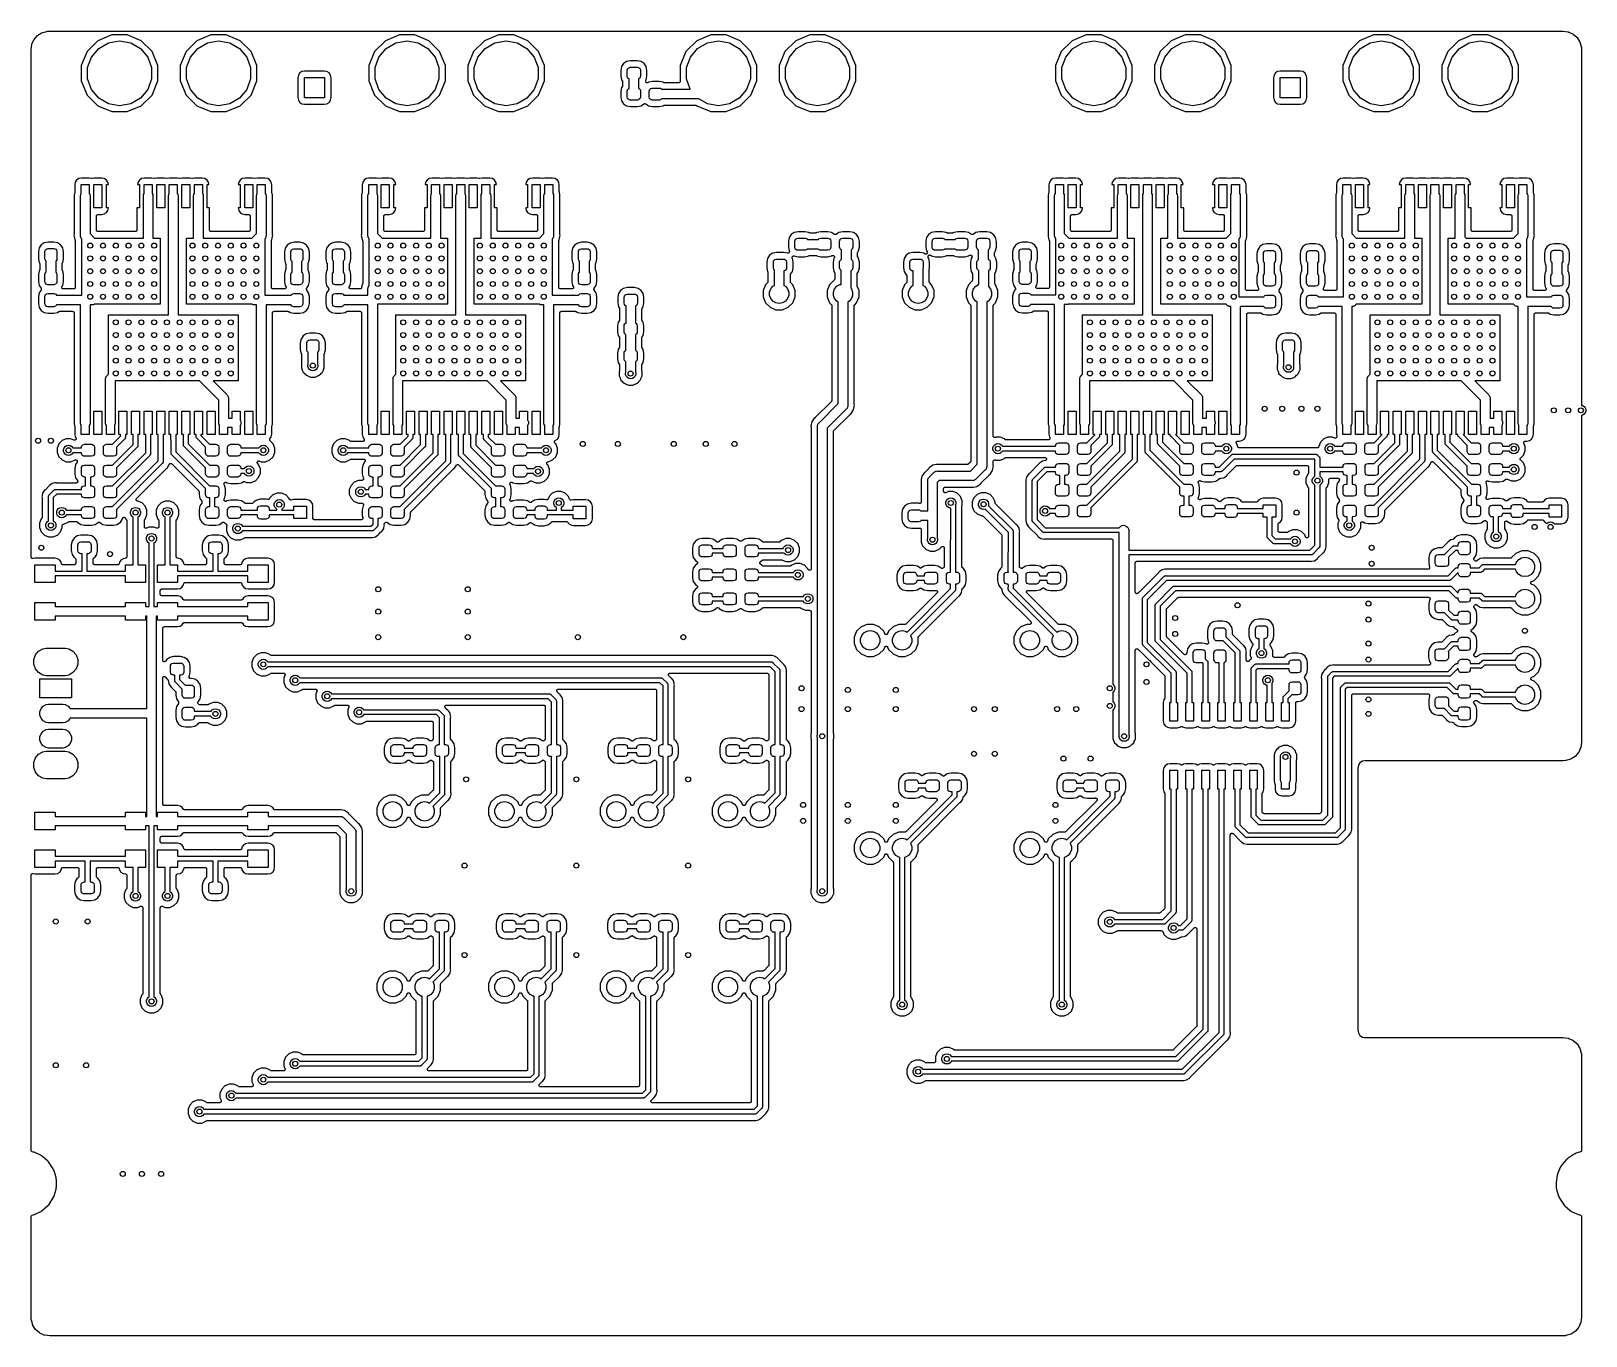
# Model space of a CAD drawing. Extents: x 40 to 164, y -163 to -60.
import ezdxf

# ---------------------------------------------------------------- set-up
doc = ezdxf.new("R2010")
doc.units = 0
doc.header["$MEASUREMENT"] = 0
doc.layers.add('BLACK', color=7, linetype='CONTINUOUS')

msp = doc.modelspace()

# ---------------------------------------------------------------- linework, layer by layer
at = {"layer": 'BLACK', "linetype": 'CONTINUOUS'}
for p, q in [((39.9543, -60.9926), (40.0144, -60.573)), ((40.0144, -60.573), (40.02, -60.5559)), ((40.02, -60.5559), (40.0245, -60.5384)), ((40.0245, -60.5384), (40.1788, -60.1991)), ((40.1788, -60.1991), (40.189, -60.1842)), ((40.189, -60.1842), (40.1982, -60.1687)), ((40.1982, -60.1687), (40.4415, -59.8863)), ((40.4415, -59.8863), (40.4555, -59.8749)), ((40.4555, -59.8749), (40.4686, -59.8627)), ((40.4686, -59.8627), (40.7814, -59.6599)), ((40.7814, -59.6599), (40.798, -59.6529)), ((40.798, -59.6529), (40.8141, -59.6448)), ((40.8141, -59.6448), (41.1948, -59.531)), ((41.1948, -59.531), (41.2084, -59.5294)), ((41.2084, -59.5294), (41.2218, -59.526)), ((41.2218, -59.526), (41.4189, -59.5113)), ((41.4189, -59.5113), (41.4237, -59.5118)), ((41.4237, -59.5118), (41.4283, -59.511)), ((41.4283, -59.511), (161.747, -59.511)), ((45.2634, -60.281), (44.406, -61.1384)), ((46.3837, -59.817), (45.2634, -60.281)), ((45.3321, -60.8892), (46.1079, -60.4414)), ((46.1079, -60.4414), (46.99, -60.2858)), ((47.5963, -59.817), (46.3837, -59.817)), ((46.99, -60.2858), (47.8721, -60.4414)), ((48.7166, -60.281), (47.5963, -59.817)), ((47.8721, -60.4414), (48.6479, -60.8892)), ((49.574, -61.1384), (48.7166, -60.281)), ((53.1374, -60.281), (52.28, -61.1384)), ((54.2577, -59.817), (53.1374, -60.281)), ((53.2061, -60.8892), (53.9819, -60.4414)), ((53.9819, -60.4414), (54.864, -60.2858)), ((55.4703, -59.817), (54.2577, -59.817)), ((54.864, -60.2858), (55.7461, -60.4414)), ((56.5906, -60.281), (55.4703, -59.817)), ((55.7461, -60.4414), (56.5219, -60.8892)), ((57.448, -61.1384), (56.5906, -60.281)), ((68.1234, -60.281), (67.266, -61.1384)), ((69.2437, -59.817), (68.1234, -60.281)), ((68.1921, -60.8892), (68.9679, -60.4414)), ((68.9679, -60.4414), (69.85, -60.2858)), ((70.4563, -59.817), (69.2437, -59.817)), ((69.85, -60.2858), (70.7321, -60.4414)), ((71.5766, -60.281), (70.4563, -59.817)), ((70.7321, -60.4414), (71.5079, -60.8892)), ((72.434, -61.1384), (71.5766, -60.281)), ((75.9974, -60.281), (75.14, -61.1384)), ((77.1177, -59.817), (75.9974, -60.281)), ((76.0661, -60.8892), (76.8419, -60.4414)), ((76.8419, -60.4414), (77.724, -60.2858)), ((78.3303, -59.817), (77.1177, -59.817)), ((77.724, -60.2858), (78.6061, -60.4414)), ((79.4506, -60.281), (78.3303, -59.817)), ((78.6061, -60.4414), (79.3819, -60.8892)), ((80.308, -61.1384), (79.4506, -60.281)), ((92.8884, -60.281), (92.031, -61.1384)), ((94.0087, -59.817), (92.8884, -60.281)), ((92.9571, -60.8892), (93.7329, -60.4414)), ((93.7329, -60.4414), (94.615, -60.2858)), ((95.2213, -59.817), (94.0087, -59.817)), ((94.615, -60.2858), (95.4971, -60.4414)), ((96.3416, -60.281), (95.2213, -59.817)), ((95.4971, -60.4414), (96.2729, -60.8892)), ((97.199, -61.1384), (96.3416, -60.281)), ((100.762, -60.281), (99.905, -61.1384)), ((101.883, -59.817), (100.762, -60.281)), ((100.831, -60.8892), (101.607, -60.4414)), ((101.607, -60.4414), (102.489, -60.2858)), ((103.095, -59.817), (101.883, -59.817)), ((102.489, -60.2858), (103.371, -60.4414)), ((104.216, -60.281), (103.095, -59.817)), ((103.371, -60.4414), (104.147, -60.8892)), ((105.073, -61.1384), (104.216, -60.281)), ((122.733, -60.281), (121.876, -61.1384)), ((123.854, -59.817), (122.733, -60.281)), ((122.802, -60.8892), (123.578, -60.4414)), ((123.578, -60.4414), (124.46, -60.2858)), ((125.066, -59.817), (123.854, -59.817)), ((124.46, -60.2858), (125.342, -60.4414)), ((126.187, -60.281), (125.066, -59.817)), ((125.342, -60.4414), (126.118, -60.8892)), ((127.044, -61.1384), (126.187, -60.281)), ((130.607, -60.281), (129.75, -61.1384)), ((131.728, -59.817), (130.607, -60.281)), ((130.676, -60.8892), (131.452, -60.4414)), ((131.452, -60.4414), (132.334, -60.2858)), ((132.94, -59.817), (131.728, -59.817)), ((132.334, -60.2858), (133.216, -60.4414)), ((134.061, -60.281), (132.94, -59.817)), ((133.216, -60.4414), (133.992, -60.8892)), ((134.918, -61.1384), (134.061, -60.281)), ((145.593, -60.281), (144.736, -61.1384)), ((146.714, -59.817), (145.593, -60.281)), ((145.662, -60.8892), (146.438, -60.4414)), ((146.438, -60.4414), (147.32, -60.2858)), ((147.926, -59.817), (146.714, -59.817)), ((147.32, -60.2858), (148.202, -60.4414)), ((149.047, -60.281), (147.926, -59.817)), ((148.202, -60.4414), (148.978, -60.8892)), ((149.904, -61.1384), (149.047, -60.281)), ((153.467, -60.281), (152.61, -61.1384)), ((154.588, -59.817), (153.467, -60.281)), ((153.536, -60.8892), (154.312, -60.4414)), ((154.312, -60.4414), (155.194, -60.2858)), ((155.8, -59.817), (154.588, -59.817)), ((155.194, -60.2858), (156.076, -60.4414)), ((156.921, -60.281), (155.8, -59.817)), ((156.076, -60.4414), (156.852, -60.8892)), ((157.778, -61.1384), (156.921, -60.281)), ((161.747, -59.511), (161.756, -59.5126)), ((161.756, -59.5126), (161.765, -59.5123)), ((161.765, -59.5123), (162.185, -59.5724)), ((162.185, -59.5724), (162.202, -59.578)), ((162.202, -59.578), (162.22, -59.5825)), ((162.22, -59.5825), (162.559, -59.7368)), ((162.559, -59.7368), (162.574, -59.747)), ((162.574, -59.747), (162.589, -59.7562)), ((162.589, -59.7562), (162.872, -59.9995)), ((162.872, -59.9995), (162.883, -60.0135)), ((162.883, -60.0135), (162.895, -60.0266)), ((162.895, -60.0266), (163.098, -60.3394)), ((163.098, -60.3394), (163.105, -60.356)), ((163.105, -60.356), (163.113, -60.3721)), ((163.113, -60.3721), (163.227, -60.7528)), ((39.953, -61.0106), (39.9546, -61.0016)), ((39.953, -101.328), (39.953, -61.0106)), ((39.9546, -61.0016), (39.9543, -60.9926)), ((44.406, -61.1384), (43.942, -62.2587)), ((44.45, -62.4171), (44.7564, -61.5754)), ((44.7564, -61.5754), (45.3321, -60.8892)), ((48.6479, -60.8892), (49.2236, -61.5754)), ((49.2236, -61.5754), (49.53, -62.4171)), ((50.038, -62.2587), (49.574, -61.1384)), ((52.28, -61.1384), (51.816, -62.2587)), ((52.324, -62.4171), (52.6304, -61.5754)), ((52.6304, -61.5754), (53.2061, -60.8892)), ((56.5219, -60.8892), (57.0976, -61.5754)), ((57.0976, -61.5754), (57.404, -62.4171)), ((57.912, -62.2587), (57.448, -61.1384)), ((67.266, -61.1384), (66.802, -62.2587)), ((67.31, -62.4171), (67.6164, -61.5754)), ((67.6164, -61.5754), (68.1921, -60.8892)), ((71.5079, -60.8892), (72.0836, -61.5754)), ((72.0836, -61.5754), (72.39, -62.4171)), ((72.898, -62.2587), (72.434, -61.1384)), ((75.14, -61.1384), (74.676, -62.2587)), ((75.184, -62.4171), (75.4904, -61.5754)), ((75.4904, -61.5754), (76.0661, -60.8892)), ((79.3819, -60.8892), (79.9576, -61.5754)), ((79.9576, -61.5754), (80.264, -62.4171)), ((80.772, -62.2587), (80.308, -61.1384)), ((92.031, -61.1384), (91.567, -62.2587)), ((92.075, -62.4171), (92.3814, -61.5754)), ((92.3814, -61.5754), (92.9571, -60.8892)), ((96.2729, -60.8892), (96.8486, -61.5754)), ((96.8486, -61.5754), (97.155, -62.4171)), ((97.663, -62.2587), (97.199, -61.1384)), ((99.905, -61.1384), (99.441, -62.2587)), ((99.949, -62.4171), (100.255, -61.5754)), ((100.255, -61.5754), (100.831, -60.8892)), ((104.147, -60.8892), (104.723, -61.5754)), ((104.723, -61.5754), (105.029, -62.4171)), ((105.537, -62.2587), (105.073, -61.1384)), ((121.876, -61.1384), (121.412, -62.2587)), ((121.92, -62.4171), (122.226, -61.5754)), ((122.226, -61.5754), (122.802, -60.8892)), ((126.118, -60.8892), (126.694, -61.5754)), ((126.694, -61.5754), (127, -62.4171)), ((127.508, -62.2587), (127.044, -61.1384)), ((129.75, -61.1384), (129.286, -62.2587)), ((129.794, -62.4171), (130.1, -61.5754)), ((130.1, -61.5754), (130.676, -60.8892)), ((133.992, -60.8892), (134.568, -61.5754)), ((134.568, -61.5754), (134.874, -62.4171)), ((135.382, -62.2587), (134.918, -61.1384)), ((144.736, -61.1384), (144.272, -62.2587)), ((144.78, -62.4171), (145.086, -61.5754)), ((145.086, -61.5754), (145.662, -60.8892)), ((148.978, -60.8892), (149.554, -61.5754)), ((149.554, -61.5754), (149.86, -62.4171)), ((150.368, -62.2587), (149.904, -61.1384)), ((152.61, -61.1384), (152.146, -62.2587)), ((152.654, -62.4171), (152.96, -61.5754)), ((152.96, -61.5754), (153.536, -60.8892)), ((156.852, -60.8892), (157.428, -61.5754)), ((157.428, -61.5754), (157.734, -62.4171)), ((158.242, -62.2587), (157.778, -61.1384)), ((163.227, -60.7528), (163.229, -60.7664)), ((163.229, -60.7664), (163.232, -60.7798)), ((163.232, -60.7798), (163.247, -60.9769)), ((163.247, -60.9769), (163.246, -60.9817)), ((163.246, -60.9817), (163.247, -60.9863)), ((163.247, -60.9863), (163.247, -89.265)), ((43.942, -62.2587), (43.942, -63.4713)), ((44.45, -63.3129), (44.45, -62.4171)), ((49.53, -62.4171), (49.53, -63.3129)), ((50.038, -63.4713), (50.038, -62.2587)), ((51.816, -62.2587), (51.816, -63.4713)), ((52.324, -63.3129), (52.324, -62.4171)), ((57.404, -62.4171), (57.404, -63.3129)), ((57.912, -63.4713), (57.912, -62.2587)), ((61.2055, -63.0098), (61.1636, -63.2205)), ((61.3178, -62.8418), (61.2055, -63.0098)), ((61.4858, -62.7295), (61.3178, -62.8418)), ((61.6965, -62.6876), (61.4858, -62.7295)), ((63.2715, -62.6876), (61.6965, -62.6876)), ((63.4822, -62.7295), (63.2715, -62.6876)), ((63.6502, -62.8418), (63.4822, -62.7295)), ((63.7625, -63.0098), (63.6502, -62.8418)), ((63.8044, -63.2205), (63.7625, -63.0098)), ((66.802, -62.2587), (66.802, -63.4713)), ((67.31, -63.3129), (67.31, -62.4171)), ((72.39, -62.4171), (72.39, -63.3129)), ((72.898, -63.4713), (72.898, -62.2587)), ((74.676, -62.2587), (74.676, -63.4713)), ((75.184, -63.3129), (75.184, -62.4171)), ((80.264, -62.4171), (80.264, -63.3129)), ((80.772, -63.4713), (80.772, -62.2587)), ((86.8986, -62.3384), (86.8386, -62.64)), ((86.8386, -62.64), (86.8386, -63.09)), ((87.0623, -62.0933), (86.8986, -62.3384)), ((87.3074, -61.9296), (87.0623, -62.0933)), ((87.609, -61.8696), (87.3074, -61.9296)), ((87.359, -62.6275), (87.3733, -62.5463)), ((87.359, -63.1025), (87.359, -62.6275)), ((87.3733, -62.5463), (87.4146, -62.4748)), ((87.4146, -62.4748), (87.4778, -62.4218)), ((87.4778, -62.4218), (87.5965, -62.39)), ((87.5965, -62.39), (88.1715, -62.39)), ((88.159, -61.8696), (87.609, -61.8696)), ((88.4606, -61.9296), (88.159, -61.8696)), ((88.1715, -62.39), (88.2527, -62.4043)), ((88.2527, -62.4043), (88.3242, -62.4456)), ((88.3242, -62.4456), (88.3772, -62.5087)), ((88.3772, -62.5087), (88.409, -62.6275)), ((88.409, -62.6275), (88.409, -63.1025)), ((88.7057, -62.0933), (88.4606, -61.9296)), ((88.8694, -62.3384), (88.7057, -62.0933)), ((88.9294, -62.64), (88.8694, -62.3384)), ((88.9294, -63.09), (88.9294, -62.64)), ((91.567, -62.2587), (91.567, -63.4886)), ((92.075, -63.3129), (92.075, -62.4171)), ((97.155, -62.4171), (97.155, -63.3129)), ((97.663, -63.4713), (97.663, -62.2587)), ((99.441, -62.2587), (99.441, -63.4713)), ((99.949, -63.3129), (99.949, -62.4171)), ((105.029, -62.4171), (105.029, -63.3129)), ((105.537, -63.4713), (105.537, -62.2587)), ((121.412, -62.2587), (121.412, -63.4713)), ((121.92, -63.3129), (121.92, -62.4171)), ((127, -62.4171), (127, -63.3129)), ((127.508, -63.4713), (127.508, -62.2587)), ((129.286, -62.2587), (129.286, -63.4713)), ((129.794, -63.3129), (129.794, -62.4171)), ((134.874, -62.4171), (134.874, -63.3129)), ((135.382, -63.4713), (135.382, -62.2587)), ((138.802, -63.0098), (138.761, -63.2205)), ((138.915, -62.8418), (138.802, -63.0098)), ((139.083, -62.7295), (138.915, -62.8418)), ((139.294, -62.6876), (139.083, -62.7295)), ((140.868, -62.6876), (139.294, -62.6876)), ((141.079, -62.7295), (140.868, -62.6876)), ((141.247, -62.8418), (141.079, -62.7295)), ((141.36, -63.0098), (141.247, -62.8418)), ((141.401, -63.2205), (141.36, -63.0098)), ((144.272, -62.2587), (144.272, -63.4713)), ((144.78, -63.3129), (144.78, -62.4171)), ((149.86, -62.4171), (149.86, -63.3129)), ((150.368, -63.4713), (150.368, -62.2587)), ((152.146, -62.2587), (152.146, -63.4713)), ((152.654, -63.3129), (152.654, -62.4171)), ((157.734, -62.4171), (157.734, -63.3129)), ((158.242, -63.4713), (158.242, -62.2587)), ((43.942, -63.4713), (44.406, -64.5916)), ((44.7564, -64.1546), (44.45, -63.3129)), ((45.3321, -64.8408), (44.7564, -64.1546)), ((49.2236, -64.1546), (48.6479, -64.8408)), ((49.53, -63.3129), (49.2236, -64.1546)), ((49.574, -64.5916), (50.038, -63.4713)), ((51.816, -63.4713), (52.28, -64.5916)), ((52.6304, -64.1546), (52.324, -63.3129)), ((53.2061, -64.8408), (52.6304, -64.1546)), ((57.0976, -64.1546), (56.5219, -64.8408)), ((57.404, -63.3129), (57.0976, -64.1546)), ((57.448, -64.5916), (57.912, -63.4713)), ((61.1636, -63.2205), (61.1636, -64.7955)), ((61.684, -64.808), (61.684, -63.208)), ((61.684, -63.208), (63.284, -63.208)), ((63.284, -63.208), (63.284, -64.808)), ((63.8044, -64.7955), (63.8044, -63.2205)), ((66.802, -63.4713), (67.266, -64.5916)), ((67.6164, -64.1546), (67.31, -63.3129)), ((68.1921, -64.8408), (67.6164, -64.1546)), ((72.0836, -64.1546), (71.5079, -64.8408)), ((72.39, -63.3129), (72.0836, -64.1546)), ((72.434, -64.5916), (72.898, -63.4713)), ((74.676, -63.4713), (75.14, -64.5916)), ((75.4904, -64.1546), (75.184, -63.3129)), ((76.0661, -64.8408), (75.4904, -64.1546)), ((79.9576, -64.1546), (79.3819, -64.8408)), ((80.264, -63.3129), (79.9576, -64.1546)), ((80.308, -64.5916), (80.772, -63.4713)), ((86.8386, -63.09), (86.8986, -63.3916)), ((86.8986, -63.9894), (86.8386, -64.291)), ((86.8386, -64.291), (86.8386, -64.741)), ((86.8986, -63.3916), (86.9736, -63.5039)), ((86.9736, -63.8771), (86.8986, -63.9894)), ((86.9736, -63.5039), (86.9797, -63.5178)), ((86.9797, -63.8632), (86.9736, -63.8771)), ((86.9797, -63.5178), (86.9873, -63.531)), ((86.9873, -63.85), (86.9797, -63.8632)), ((86.9873, -63.531), (86.9886, -63.5379)), ((86.9886, -63.8431), (86.9873, -63.85)), ((86.9886, -63.5379), (86.9914, -63.5443)), ((86.9914, -63.8367), (86.9886, -63.8431)), ((86.9914, -63.5443), (86.9924, -63.5595)), ((86.9924, -63.8215), (86.9914, -63.8367)), ((86.9924, -63.5595), (86.995, -63.5745)), ((86.995, -63.8065), (86.9924, -63.8215)), ((86.995, -63.5745), (86.995, -63.8065)), ((87.3908, -63.2212), (87.359, -63.1025)), ((87.359, -64.2785), (87.3733, -64.1973)), ((87.359, -64.7535), (87.359, -64.2785)), ((87.3733, -64.1973), (87.4146, -64.1258)), ((87.4438, -63.2844), (87.3908, -63.2212)), ((87.4146, -64.1258), (87.4778, -64.0728)), ((87.503, -63.3186), (87.4438, -63.2844)), ((87.4778, -64.0728), (87.503, -64.0661)), ((87.503, -64.0661), (87.503, -63.3186)), ((88.2903, -63.3082), (88.265, -63.3149)), ((88.265, -63.3149), (88.265, -64.0624)), ((88.265, -64.0624), (88.3242, -64.0966)), ((88.3534, -63.2552), (88.2903, -63.3082)), ((88.3242, -64.0966), (88.3772, -64.1598)), ((88.3947, -63.1837), (88.3534, -63.2552)), ((88.3772, -64.1598), (88.409, -64.2785)), ((88.409, -63.1025), (88.3947, -63.1837)), ((88.409, -64.2785), (88.409, -64.7535)), ((88.8233, -63.5078), (88.8254, -63.4886)), ((88.824, -63.5106), (88.8233, -63.5078)), ((88.8238, -63.5133), (88.824, -63.5106)), ((88.8292, -63.5319), (88.8238, -63.5133)), ((88.8254, -63.4886), (88.8267, -63.4693)), ((88.8267, -63.4693), (88.8278, -63.4668)), ((88.8278, -63.4668), (88.8281, -63.464)), ((88.8281, -63.464), (88.8367, -63.4466)), ((88.8338, -63.5507), (88.8292, -63.5319)), ((88.8354, -63.553), (88.8338, -63.5507)), ((88.8362, -63.5557), (88.8354, -63.553)), ((88.8476, -63.5713), (88.8362, -63.5557)), ((88.8367, -63.4466), (88.8445, -63.429)), ((88.8445, -63.429), (88.8694, -63.3916)), ((88.8583, -63.5873), (88.8476, -63.5713)), ((88.8606, -63.589), (88.8583, -63.5873)), ((88.8623, -63.5913), (88.8606, -63.589)), ((88.8783, -63.602), (88.8623, -63.5913)), ((88.8694, -63.3916), (88.9294, -63.09)), ((88.8939, -63.6134), (88.8783, -63.602)), ((88.8966, -63.6142), (88.8939, -63.6134)), ((88.8989, -63.6158), (88.8966, -63.6142)), ((88.9177, -63.6204), (88.8989, -63.6158)), ((88.9362, -63.6258), (88.9177, -63.6204)), ((88.939, -63.6256), (88.9362, -63.6258)), ((88.9418, -63.6263), (88.939, -63.6256)), ((88.961, -63.6242), (88.9418, -63.6263)), ((88.9803, -63.6229), (88.961, -63.6242)), ((88.9828, -63.6218), (88.9803, -63.6229)), ((88.9856, -63.6215), (88.9828, -63.6218)), ((89.0029, -63.6129), (88.9856, -63.6215)), ((89.0206, -63.6051), (89.0029, -63.6129)), ((89.0574, -63.5806), (89.0206, -63.6051)), ((89.359, -63.5206), (89.0574, -63.5806)), ((89.109, -64.2785), (89.1233, -64.1973)), ((89.109, -64.7535), (89.109, -64.2785)), ((89.1233, -64.1973), (89.1646, -64.1258)), ((89.1646, -64.1258), (89.2278, -64.0728)), ((89.2278, -64.0728), (89.3465, -64.041)), ((89.3465, -64.041), (89.9215, -64.041)), ((89.909, -63.5206), (89.359, -63.5206)), ((90.2106, -63.5806), (89.909, -63.5206)), ((89.9215, -64.041), (90.0027, -64.0553)), ((90.0027, -64.0553), (90.0742, -64.0966)), ((90.0742, -64.0966), (90.1064, -64.135)), ((90.1064, -64.135), (92.3742, -64.135)), ((90.2481, -63.6056), (90.2106, -63.5806)), ((90.262, -63.6117), (90.2481, -63.6056)), ((90.2752, -63.6193), (90.262, -63.6117)), ((90.2821, -63.6206), (90.2752, -63.6193)), ((90.2884, -63.6234), (90.2821, -63.6206)), ((90.3036, -63.6244), (90.2884, -63.6234)), ((90.3186, -63.627), (90.3036, -63.6244)), ((91.4414, -63.627), (90.3186, -63.627)), ((91.4551, -63.6246), (91.4414, -63.627)), ((91.4689, -63.624), (91.4551, -63.6246)), ((91.4766, -63.6208), (91.4689, -63.624)), ((91.4849, -63.6193), (91.4766, -63.6208)), ((91.4969, -63.6124), (91.4849, -63.6193)), ((91.5097, -63.6071), (91.4969, -63.6124)), ((91.5158, -63.6015), (91.5097, -63.6071)), ((91.5231, -63.5973), (91.5158, -63.6015)), ((91.532, -63.5867), (91.5231, -63.5973)), ((91.5422, -63.5773), (91.532, -63.5867)), ((91.546, -63.5699), (91.5422, -63.5773)), ((91.5514, -63.5635), (91.546, -63.5699)), ((91.5562, -63.5505), (91.5514, -63.5635)), ((91.5626, -63.5382), (91.5562, -63.5505)), ((91.5636, -63.5299), (91.5626, -63.5382)), ((91.5665, -63.5221), (91.5636, -63.5299)), ((91.5683, -63.4945), (91.5665, -63.5082)), ((91.5665, -63.5082), (91.5665, -63.5221)), ((91.567, -63.4886), (91.5683, -63.4945)), ((92.3742, -64.135), (92.075, -63.3129)), ((96.8486, -64.1546), (96.2729, -64.8408)), ((97.155, -63.3129), (96.8486, -64.1546)), ((97.199, -64.5916), (97.663, -63.4713)), ((99.441, -63.4713), (99.905, -64.5916)), ((100.255, -64.1546), (99.949, -63.3129)), ((100.831, -64.8408), (100.255, -64.1546)), ((104.723, -64.1546), (104.147, -64.8408)), ((105.029, -63.3129), (104.723, -64.1546)), ((105.073, -64.5916), (105.537, -63.4713)), ((121.412, -63.4713), (121.876, -64.5916)), ((122.226, -64.1546), (121.92, -63.3129)), ((122.802, -64.8408), (122.226, -64.1546)), ((126.694, -64.1546), (126.118, -64.8408)), ((127, -63.3129), (126.694, -64.1546)), ((127.044, -64.5916), (127.508, -63.4713)), ((129.286, -63.4713), (129.75, -64.5916)), ((130.1, -64.1546), (129.794, -63.3129)), ((130.676, -64.8408), (130.1, -64.1546)), ((134.568, -64.1546), (133.992, -64.8408)), ((134.874, -63.3129), (134.568, -64.1546)), ((134.918, -64.5916), (135.382, -63.4713)), ((138.761, -63.2205), (138.761, -64.7955)), ((139.281, -64.808), (139.281, -63.208)), ((139.281, -63.208), (140.881, -63.208)), ((140.881, -63.208), (140.881, -64.808)), ((141.401, -64.7955), (141.401, -63.2205)), ((144.272, -63.4713), (144.736, -64.5916)), ((145.086, -64.1546), (144.78, -63.3129)), ((145.662, -64.8408), (145.086, -64.1546)), ((149.554, -64.1546), (148.978, -64.8408)), ((149.86, -63.3129), (149.554, -64.1546)), ((149.904, -64.5916), (150.368, -63.4713)), ((152.146, -63.4713), (152.61, -64.5916)), ((152.96, -64.1546), (152.654, -63.3129)), ((153.536, -64.8408), (152.96, -64.1546)), ((157.428, -64.1546), (156.852, -64.8408)), ((157.734, -63.3129), (157.428, -64.1546)), ((157.778, -64.5916), (158.242, -63.4713)), ((44.406, -64.5916), (45.2634, -65.449)), ((45.2634, -65.449), (46.3837, -65.913)), ((46.1079, -65.2886), (45.3321, -64.8408)), ((46.99, -65.4442), (46.1079, -65.2886)), ((47.8721, -65.2886), (46.99, -65.4442)), ((47.5963, -65.913), (48.7166, -65.449)), ((48.6479, -64.8408), (47.8721, -65.2886)), ((48.7166, -65.449), (49.574, -64.5916)), ((52.28, -64.5916), (53.1374, -65.449)), ((53.1374, -65.449), (54.2577, -65.913)), ((53.9819, -65.2886), (53.2061, -64.8408)), ((54.864, -65.4442), (53.9819, -65.2886)), ((55.7461, -65.2886), (54.864, -65.4442)), ((55.4703, -65.913), (56.5906, -65.449)), ((56.5219, -64.8408), (55.7461, -65.2886)), ((56.5906, -65.449), (57.448, -64.5916)), ((61.1636, -64.7955), (61.2055, -65.0062)), ((61.2055, -65.0062), (61.3178, -65.1742)), ((61.3178, -65.1742), (61.4858, -65.2865)), ((61.4858, -65.2865), (61.6965, -65.3284)), ((63.284, -64.808), (61.684, -64.808)), ((61.6965, -65.3284), (63.2715, -65.3284)), ((63.2715, -65.3284), (63.4822, -65.2865)), ((63.4822, -65.2865), (63.6502, -65.1742)), ((63.6502, -65.1742), (63.7625, -65.0062)), ((63.7625, -65.0062), (63.8044, -64.7955)), ((67.266, -64.5916), (68.1234, -65.449)), ((68.1234, -65.449), (69.2437, -65.913)), ((68.9679, -65.2886), (68.1921, -64.8408)), ((69.85, -65.4442), (68.9679, -65.2886)), ((70.7321, -65.2886), (69.85, -65.4442)), ((70.4563, -65.913), (71.5766, -65.449)), ((71.5079, -64.8408), (70.7321, -65.2886)), ((71.5766, -65.449), (72.434, -64.5916)), ((75.14, -64.5916), (75.9974, -65.449)), ((75.9974, -65.449), (77.1177, -65.913)), ((76.8419, -65.2886), (76.0661, -64.8408)), ((77.724, -65.4442), (76.8419, -65.2886)), ((78.6061, -65.2886), (77.724, -65.4442)), ((78.3303, -65.913), (79.4506, -65.449)), ((79.3819, -64.8408), (78.6061, -65.2886)), ((79.4506, -65.449), (80.308, -64.5916)), ((86.8386, -64.741), (86.8986, -65.0426)), ((86.8986, -65.0426), (87.0623, -65.2877)), ((87.0623, -65.2877), (87.3074, -65.4514)), ((87.3074, -65.4514), (87.609, -65.5114)), ((87.3908, -64.8722), (87.359, -64.7535)), ((87.4438, -64.9354), (87.3908, -64.8722)), ((87.5153, -64.9767), (87.4438, -64.9354)), ((87.5965, -64.991), (87.5153, -64.9767)), ((88.1715, -64.991), (87.5965, -64.991)), ((87.609, -65.5114), (88.159, -65.5114)), ((88.159, -65.5114), (88.4606, -65.4514)), ((88.2903, -64.9592), (88.1715, -64.991)), ((88.3534, -64.9062), (88.2903, -64.9592)), ((88.3947, -64.8347), (88.3534, -64.9062)), ((88.409, -64.7535), (88.3947, -64.8347)), ((88.4606, -65.4514), (88.6884, -65.2992)), ((88.6884, -65.2992), (88.6961, -65.2958)), ((88.6961, -65.2958), (88.7028, -65.2909)), ((88.7028, -65.2909), (88.7161, -65.287)), ((88.7161, -65.287), (88.7288, -65.2814)), ((88.7288, -65.2814), (88.7372, -65.2809)), ((88.7372, -65.2809), (88.7452, -65.2786)), ((88.7452, -65.2786), (88.759, -65.2795)), ((88.759, -65.2795), (88.7728, -65.2786)), ((88.7728, -65.2786), (88.7808, -65.2809)), ((88.7808, -65.2809), (88.7892, -65.2814)), ((88.7892, -65.2814), (88.8019, -65.287)), ((88.8019, -65.287), (88.8152, -65.2909)), ((88.8152, -65.2909), (88.8219, -65.2958)), ((88.8219, -65.2958), (88.8296, -65.2992)), ((88.8296, -65.2992), (89.0574, -65.4514)), ((89.0574, -65.4514), (89.359, -65.5114)), ((89.1408, -64.8722), (89.109, -64.7535)), ((89.1938, -64.9354), (89.1408, -64.8722)), ((89.2653, -64.9767), (89.1938, -64.9354)), ((89.3465, -64.991), (89.2653, -64.9767)), ((89.9215, -64.991), (89.3465, -64.991)), ((89.359, -65.5114), (89.909, -65.5114)), ((89.909, -65.5114), (90.2106, -65.4514)), ((90.0403, -64.9592), (89.9215, -64.991)), ((90.1034, -64.9062), (90.0403, -64.9592)), ((90.1087, -64.897), (90.1034, -64.9062)), ((92.9474, -64.897), (90.1087, -64.897)), ((90.2106, -65.4514), (90.2481, -65.4264)), ((90.2481, -65.4264), (90.262, -65.4203)), ((90.262, -65.4203), (90.2752, -65.4127)), ((90.2752, -65.4127), (90.2821, -65.4114)), ((90.2821, -65.4114), (90.2884, -65.4086)), ((90.2884, -65.4086), (90.3036, -65.4076)), ((90.3036, -65.4076), (90.3186, -65.405)), ((90.3186, -65.405), (92.7919, -65.405)), ((92.7919, -65.405), (92.7974, -65.406)), ((92.7974, -65.406), (92.8029, -65.4055)), ((92.8029, -65.4055), (92.819, -65.4098)), ((92.819, -65.4098), (92.8353, -65.4127)), ((92.8353, -65.4127), (92.8401, -65.4155)), ((92.8401, -65.4155), (92.8455, -65.4169)), ((92.8455, -65.4169), (92.8591, -65.4264)), ((92.8591, -65.4264), (92.8735, -65.4347)), ((92.8735, -65.4347), (92.8771, -65.439)), ((92.8771, -65.439), (92.8817, -65.4422)), ((92.8817, -65.4422), (92.8884, -65.449)), ((92.8884, -65.449), (94.0087, -65.913)), ((92.9977, -64.9014), (92.9474, -64.897)), ((93.0417, -64.8896), (92.9977, -64.9014)), ((93.7329, -65.2886), (93.0417, -64.8896)), ((94.615, -65.4442), (93.7329, -65.2886)), ((95.4971, -65.2886), (94.615, -65.4442)), ((95.2213, -65.913), (96.3416, -65.449)), ((96.2729, -64.8408), (95.4971, -65.2886)), ((96.3416, -65.449), (97.199, -64.5916)), ((99.905, -64.5916), (100.762, -65.449)), ((100.762, -65.449), (101.883, -65.913)), ((101.607, -65.2886), (100.831, -64.8408)), ((102.489, -65.4442), (101.607, -65.2886)), ((103.371, -65.2886), (102.489, -65.4442)), ((103.095, -65.913), (104.216, -65.449)), ((104.147, -64.8408), (103.371, -65.2886)), ((104.216, -65.449), (105.073, -64.5916)), ((121.876, -64.5916), (122.733, -65.449)), ((122.733, -65.449), (123.854, -65.913)), ((123.578, -65.2886), (122.802, -64.8408)), ((124.46, -65.4442), (123.578, -65.2886)), ((125.342, -65.2886), (124.46, -65.4442)), ((125.066, -65.913), (126.187, -65.449)), ((126.118, -64.8408), (125.342, -65.2886)), ((126.187, -65.449), (127.044, -64.5916)), ((129.75, -64.5916), (130.607, -65.449)), ((130.607, -65.449), (131.728, -65.913)), ((131.452, -65.2886), (130.676, -64.8408)), ((132.334, -65.4442), (131.452, -65.2886)), ((133.216, -65.2886), (132.334, -65.4442)), ((132.94, -65.913), (134.061, -65.449)), ((133.992, -64.8408), (133.216, -65.2886)), ((134.061, -65.449), (134.918, -64.5916)), ((138.761, -64.7955), (138.802, -65.0062)), ((138.802, -65.0062), (138.915, -65.1742)), ((138.915, -65.1742), (139.083, -65.2865)), ((139.083, -65.2865), (139.294, -65.3284)), ((140.881, -64.808), (139.281, -64.808)), ((139.294, -65.3284), (140.868, -65.3284)), ((140.868, -65.3284), (141.079, -65.2865)), ((141.079, -65.2865), (141.247, -65.1742)), ((141.247, -65.1742), (141.36, -65.0062)), ((141.36, -65.0062), (141.401, -64.7955)), ((144.736, -64.5916), (145.593, -65.449)), ((145.593, -65.449), (146.714, -65.913)), ((146.438, -65.2886), (145.662, -64.8408)), ((147.32, -65.4442), (146.438, -65.2886)), ((148.202, -65.2886), (147.32, -65.4442)), ((147.926, -65.913), (149.047, -65.449)), ((148.978, -64.8408), (148.202, -65.2886)), ((149.047, -65.449), (149.904, -64.5916)), ((152.61, -64.5916), (153.467, -65.449)), ((153.467, -65.449), (154.588, -65.913)), ((154.312, -65.2886), (153.536, -64.8408)), ((155.194, -65.4442), (154.312, -65.2886)), ((156.076, -65.2886), (155.194, -65.4442)), ((155.8, -65.913), (156.921, -65.449)), ((156.852, -64.8408), (156.076, -65.2886)), ((156.921, -65.449), (157.778, -64.5916)), ((46.3837, -65.913), (47.5963, -65.913)), ((54.2577, -65.913), (55.4703, -65.913)), ((69.2437, -65.913), (70.4563, -65.913)), ((77.1177, -65.913), (78.3303, -65.913)), ((94.0087, -65.913), (95.2213, -65.913)), ((101.883, -65.913), (103.095, -65.913)), ((123.854, -65.913), (125.066, -65.913)), ((131.728, -65.913), (132.94, -65.913)), ((146.714, -65.913), (147.926, -65.913)), ((154.588, -65.913), (155.8, -65.913)), ((43.464, -71.5187), (43.4221, -71.7294)), ((43.5763, -71.3507), (43.464, -71.5187)), ((43.7443, -71.2384), (43.5763, -71.3507)), ((43.955, -71.1965), (43.7443, -71.2384)), ((44.565, -71.1965), (43.955, -71.1965)), ((44.7352, -71.2303), (44.565, -71.1965)), ((44.738, -71.2304), (44.7352, -71.2303)), ((44.7407, -71.2313), (44.738, -71.2304)), ((44.76, -71.2309), (44.7407, -71.2313)), ((44.7793, -71.2313), (44.76, -71.2309)), ((44.782, -71.2304), (44.7793, -71.2313)), ((44.7848, -71.2303), (44.782, -71.2304)), ((44.955, -71.1965), (44.7848, -71.2303)), ((45.565, -71.1965), (44.955, -71.1965)), ((45.7757, -71.2384), (45.565, -71.1965)), ((45.9437, -71.3507), (45.7757, -71.2384)), ((46.056, -71.5187), (45.9437, -71.3507)), ((46.0954, -71.7169), (46.056, -71.5187)), ((48.464, -71.5187), (48.4245, -71.7169)), ((48.5763, -71.3507), (48.464, -71.5187)), ((48.7443, -71.2384), (48.5763, -71.3507)), ((48.955, -71.1965), (48.7443, -71.2384)), ((49.565, -71.1965), (48.955, -71.1965)), ((49.7352, -71.2303), (49.565, -71.1965)), ((49.738, -71.2304), (49.7352, -71.2303)), ((49.7407, -71.2313), (49.738, -71.2304)), ((49.76, -71.2309), (49.7407, -71.2313)), ((49.7793, -71.2313), (49.76, -71.2309)), ((49.782, -71.2304), (49.7793, -71.2313)), ((49.7848, -71.2303), (49.782, -71.2304)), ((49.955, -71.1965), (49.7848, -71.2303)), ((50.565, -71.1965), (49.955, -71.1965)), ((50.7352, -71.2303), (50.565, -71.1965)), ((50.738, -71.2304), (50.7352, -71.2303)), ((50.7407, -71.2313), (50.738, -71.2304)), ((50.76, -71.2309), (50.7407, -71.2313)), ((50.7793, -71.2313), (50.76, -71.2309)), ((50.782, -71.2304), (50.7793, -71.2313)), ((50.7848, -71.2303), (50.782, -71.2304)), ((50.955, -71.1965), (50.7848, -71.2303)), ((51.565, -71.1965), (50.955, -71.1965)), ((51.7352, -71.2303), (51.565, -71.1965)), ((51.738, -71.2304), (51.7352, -71.2303)), ((51.7407, -71.2313), (51.738, -71.2304)), ((51.76, -71.2309), (51.7407, -71.2313)), ((51.7793, -71.2313), (51.76, -71.2309)), ((51.782, -71.2304), (51.7793, -71.2313)), ((51.7848, -71.2303), (51.782, -71.2304)), ((51.955, -71.1965), (51.7848, -71.2303)), ((52.565, -71.1965), (51.955, -71.1965)), ((52.7352, -71.2303), (52.565, -71.1965)), ((52.738, -71.2304), (52.7352, -71.2303)), ((52.7407, -71.2313), (52.738, -71.2304)), ((52.76, -71.2309), (52.7407, -71.2313)), ((52.7793, -71.2313), (52.76, -71.2309)), ((52.782, -71.2304), (52.7793, -71.2313)), ((52.7848, -71.2303), (52.782, -71.2304)), ((52.955, -71.1965), (52.7848, -71.2303)), ((53.565, -71.1965), (52.955, -71.1965)), ((53.7757, -71.2384), (53.565, -71.1965)), ((53.9437, -71.3507), (53.7757, -71.2384)), ((54.056, -71.5187), (53.9437, -71.3507)), ((54.0955, -71.7169), (54.056, -71.5187)), ((56.464, -71.5187), (56.4245, -71.7169)), ((56.5763, -71.3507), (56.464, -71.5187)), ((56.7443, -71.2384), (56.5763, -71.3507)), ((56.955, -71.1965), (56.7443, -71.2384)), ((57.565, -71.1965), (56.955, -71.1965)), ((57.7352, -71.2303), (57.565, -71.1965)), ((57.738, -71.2304), (57.7352, -71.2303)), ((57.7407, -71.2313), (57.738, -71.2304)), ((57.76, -71.2309), (57.7407, -71.2313)), ((57.7793, -71.2313), (57.76, -71.2309)), ((57.782, -71.2304), (57.7793, -71.2313)), ((57.7848, -71.2303), (57.782, -71.2304)), ((57.955, -71.1965), (57.7848, -71.2303)), ((58.565, -71.1965), (57.955, -71.1965)), ((58.7757, -71.2384), (58.565, -71.1965)), ((58.9437, -71.3507), (58.7757, -71.2384)), ((59.056, -71.5187), (58.9437, -71.3507)), ((59.0979, -71.7294), (59.056, -71.5187)), ((66.324, -71.5187), (66.2821, -71.7294)), ((66.4363, -71.3507), (66.324, -71.5187)), ((66.6043, -71.2384), (66.4363, -71.3507)), ((66.815, -71.1965), (66.6043, -71.2384)), ((67.425, -71.1965), (66.815, -71.1965)), ((67.5952, -71.2303), (67.425, -71.1965)), ((67.598, -71.2304), (67.5952, -71.2303)), ((67.6007, -71.2313), (67.598, -71.2304)), ((67.62, -71.2309), (67.6007, -71.2313)), ((67.6393, -71.2313), (67.62, -71.2309)), ((67.642, -71.2304), (67.6393, -71.2313)), ((67.6448, -71.2303), (67.642, -71.2304)), ((67.815, -71.1965), (67.6448, -71.2303)), ((68.425, -71.1965), (67.815, -71.1965)), ((68.6357, -71.2384), (68.425, -71.1965)), ((68.8037, -71.3507), (68.6357, -71.2384)), ((68.916, -71.5187), (68.8037, -71.3507)), ((68.9554, -71.7169), (68.916, -71.5187)), ((71.324, -71.5187), (71.2845, -71.7169)), ((71.4363, -71.3507), (71.324, -71.5187)), ((71.6043, -71.2384), (71.4363, -71.3507)), ((71.815, -71.1965), (71.6043, -71.2384)), ((72.425, -71.1965), (71.815, -71.1965)), ((72.5952, -71.2303), (72.425, -71.1965)), ((72.598, -71.2304), (72.5952, -71.2303)), ((72.6007, -71.2313), (72.598, -71.2304)), ((72.62, -71.2309), (72.6007, -71.2313)), ((72.6393, -71.2313), (72.62, -71.2309)), ((72.642, -71.2304), (72.6393, -71.2313)), ((72.6448, -71.2303), (72.642, -71.2304)), ((72.815, -71.1965), (72.6448, -71.2303)), ((73.425, -71.1965), (72.815, -71.1965)), ((73.5952, -71.2303), (73.425, -71.1965)), ((73.598, -71.2304), (73.5952, -71.2303)), ((73.6007, -71.2313), (73.598, -71.2304)), ((73.62, -71.2309), (73.6007, -71.2313)), ((73.6393, -71.2313), (73.62, -71.2309)), ((73.642, -71.2304), (73.6393, -71.2313)), ((73.6448, -71.2303), (73.642, -71.2304)), ((73.815, -71.1965), (73.6448, -71.2303)), ((74.425, -71.1965), (73.815, -71.1965)), ((74.5952, -71.2303), (74.425, -71.1965)), ((74.598, -71.2304), (74.5952, -71.2303)), ((74.6007, -71.2313), (74.598, -71.2304)), ((74.62, -71.2309), (74.6007, -71.2313)), ((74.6393, -71.2313), (74.62, -71.2309)), ((74.642, -71.2304), (74.6393, -71.2313)), ((74.6448, -71.2303), (74.642, -71.2304)), ((74.815, -71.1965), (74.6448, -71.2303)), ((75.425, -71.1965), (74.815, -71.1965)), ((75.5952, -71.2303), (75.425, -71.1965)), ((75.598, -71.2304), (75.5952, -71.2303)), ((75.6007, -71.2313), (75.598, -71.2304)), ((75.62, -71.2309), (75.6007, -71.2313)), ((75.6393, -71.2313), (75.62, -71.2309)), ((75.642, -71.2304), (75.6393, -71.2313)), ((75.6448, -71.2303), (75.642, -71.2304)), ((75.815, -71.1965), (75.6448, -71.2303)), ((76.425, -71.1965), (75.815, -71.1965)), ((76.6357, -71.2384), (76.425, -71.1965)), ((76.8037, -71.3507), (76.6357, -71.2384)), ((76.916, -71.5187), (76.8037, -71.3507)), ((76.9555, -71.7169), (76.916, -71.5187)), ((79.324, -71.5187), (79.2845, -71.7169)), ((79.4363, -71.3507), (79.324, -71.5187)), ((79.6043, -71.2384), (79.4363, -71.3507)), ((79.815, -71.1965), (79.6043, -71.2384)), ((80.425, -71.1965), (79.815, -71.1965)), ((80.5952, -71.2303), (80.425, -71.1965)), ((80.598, -71.2304), (80.5952, -71.2303)), ((80.6007, -71.2313), (80.598, -71.2304)), ((80.62, -71.2309), (80.6007, -71.2313)), ((80.6393, -71.2313), (80.62, -71.2309)), ((80.642, -71.2304), (80.6393, -71.2313)), ((80.6448, -71.2303), (80.642, -71.2304)), ((80.815, -71.1965), (80.6448, -71.2303)), ((81.425, -71.1965), (80.815, -71.1965)), ((81.6357, -71.2384), (81.425, -71.1965)), ((81.8037, -71.3507), (81.6357, -71.2384)), ((81.916, -71.5187), (81.8037, -71.3507)), ((81.9579, -71.7294), (81.916, -71.5187)), ((120.934, -71.5187), (120.892, -71.7294)), ((121.046, -71.3507), (120.934, -71.5187)), ((121.214, -71.2384), (121.046, -71.3507)), ((121.425, -71.1965), (121.214, -71.2384)), ((122.035, -71.1965), (121.425, -71.1965)), ((122.205, -71.2303), (122.035, -71.1965)), ((122.208, -71.2304), (122.205, -71.2303)), ((122.211, -71.2313), (122.208, -71.2304)), ((122.23, -71.2309), (122.211, -71.2313)), ((122.249, -71.2313), (122.23, -71.2309)), ((122.252, -71.2304), (122.249, -71.2313)), ((122.255, -71.2303), (122.252, -71.2304)), ((122.425, -71.1965), (122.255, -71.2303)), ((123.035, -71.1965), (122.425, -71.1965)), ((123.246, -71.2384), (123.035, -71.1965)), ((123.414, -71.3507), (123.246, -71.2384)), ((123.526, -71.5187), (123.414, -71.3507)), ((123.565, -71.7169), (123.526, -71.5187)), ((125.934, -71.5187), (125.895, -71.7169)), ((126.046, -71.3507), (125.934, -71.5187)), ((126.214, -71.2384), (126.046, -71.3507)), ((126.425, -71.1965), (126.214, -71.2384)), ((127.035, -71.1965), (126.425, -71.1965)), ((127.205, -71.2303), (127.035, -71.1965)), ((127.208, -71.2304), (127.205, -71.2303)), ((127.211, -71.2313), (127.208, -71.2304)), ((127.23, -71.2309), (127.211, -71.2313)), ((127.249, -71.2313), (127.23, -71.2309)), ((127.252, -71.2304), (127.249, -71.2313)), ((127.255, -71.2303), (127.252, -71.2304)), ((127.425, -71.1965), (127.255, -71.2303)), ((128.035, -71.1965), (127.425, -71.1965)), ((128.205, -71.2303), (128.035, -71.1965)), ((128.208, -71.2304), (128.205, -71.2303)), ((128.211, -71.2313), (128.208, -71.2304)), ((128.23, -71.2309), (128.211, -71.2313)), ((128.249, -71.2313), (128.23, -71.2309)), ((128.252, -71.2304), (128.249, -71.2313)), ((128.255, -71.2303), (128.252, -71.2304)), ((128.425, -71.1965), (128.255, -71.2303)), ((129.035, -71.1965), (128.425, -71.1965)), ((129.205, -71.2303), (129.035, -71.1965)), ((129.208, -71.2304), (129.205, -71.2303)), ((129.211, -71.2313), (129.208, -71.2304)), ((129.23, -71.2309), (129.211, -71.2313)), ((129.249, -71.2313), (129.23, -71.2309)), ((129.252, -71.2304), (129.249, -71.2313)), ((129.255, -71.2303), (129.252, -71.2304)), ((129.425, -71.1965), (129.255, -71.2303)), ((130.035, -71.1965), (129.425, -71.1965)), ((130.205, -71.2303), (130.035, -71.1965)), ((130.208, -71.2304), (130.205, -71.2303)), ((130.211, -71.2313), (130.208, -71.2304)), ((130.23, -71.2309), (130.211, -71.2313)), ((130.249, -71.2313), (130.23, -71.2309)), ((130.252, -71.2304), (130.249, -71.2313)), ((130.255, -71.2303), (130.252, -71.2304)), ((130.425, -71.1965), (130.255, -71.2303)), ((131.035, -71.1965), (130.425, -71.1965)), ((131.246, -71.2384), (131.035, -71.1965)), ((131.414, -71.3507), (131.246, -71.2384)), ((131.526, -71.5187), (131.414, -71.3507)), ((131.565, -71.7169), (131.526, -71.5187)), ((133.934, -71.5187), (133.895, -71.7169)), ((134.046, -71.3507), (133.934, -71.5187)), ((134.214, -71.2384), (134.046, -71.3507)), ((134.425, -71.1965), (134.214, -71.2384)), ((135.035, -71.1965), (134.425, -71.1965)), ((135.205, -71.2303), (135.035, -71.1965)), ((135.208, -71.2304), (135.205, -71.2303)), ((135.211, -71.2313), (135.208, -71.2304)), ((135.23, -71.2309), (135.211, -71.2313)), ((135.249, -71.2313), (135.23, -71.2309)), ((135.252, -71.2304), (135.249, -71.2313)), ((135.255, -71.2303), (135.252, -71.2304)), ((135.425, -71.1965), (135.255, -71.2303)), ((136.035, -71.1965), (135.425, -71.1965)), ((136.246, -71.2384), (136.035, -71.1965)), ((136.414, -71.3507), (136.246, -71.2384)), ((136.526, -71.5187), (136.414, -71.3507)), ((136.568, -71.7294), (136.526, -71.5187)), ((143.794, -71.5187), (143.752, -71.7294)), ((143.906, -71.3507), (143.794, -71.5187)), ((144.074, -71.2384), (143.906, -71.3507)), ((144.285, -71.1965), (144.074, -71.2384)), ((144.895, -71.1965), (144.285, -71.1965)), ((145.065, -71.2303), (144.895, -71.1965)), ((145.068, -71.2304), (145.065, -71.2303)), ((145.071, -71.2313), (145.068, -71.2304)), ((145.09, -71.2309), (145.071, -71.2313)), ((145.109, -71.2313), (145.09, -71.2309)), ((145.112, -71.2304), (145.109, -71.2313)), ((145.115, -71.2303), (145.112, -71.2304)), ((145.285, -71.1965), (145.115, -71.2303)), ((145.895, -71.1965), (145.285, -71.1965)), ((146.106, -71.2384), (145.895, -71.1965)), ((146.274, -71.3507), (146.106, -71.2384)), ((146.386, -71.5187), (146.274, -71.3507)), ((146.425, -71.7169), (146.386, -71.5187)), ((148.794, -71.5187), (148.755, -71.7169)), ((148.906, -71.3507), (148.794, -71.5187)), ((149.074, -71.2384), (148.906, -71.3507)), ((149.285, -71.1965), (149.074, -71.2384)), ((149.895, -71.1965), (149.285, -71.1965)), ((150.065, -71.2303), (149.895, -71.1965)), ((150.068, -71.2304), (150.065, -71.2303)), ((150.071, -71.2313), (150.068, -71.2304)), ((150.09, -71.2309), (150.071, -71.2313)), ((150.109, -71.2313), (150.09, -71.2309)), ((150.112, -71.2304), (150.109, -71.2313)), ((150.115, -71.2303), (150.112, -71.2304)), ((150.285, -71.1965), (150.115, -71.2303)), ((150.895, -71.1965), (150.285, -71.1965)), ((151.065, -71.2303), (150.895, -71.1965)), ((151.068, -71.2304), (151.065, -71.2303)), ((151.071, -71.2313), (151.068, -71.2304)), ((151.09, -71.2309), (151.071, -71.2313)), ((151.109, -71.2313), (151.09, -71.2309)), ((151.112, -71.2304), (151.109, -71.2313)), ((151.115, -71.2303), (151.112, -71.2304)), ((151.285, -71.1965), (151.115, -71.2303)), ((151.895, -71.1965), (151.285, -71.1965)), ((152.065, -71.2303), (151.895, -71.1965)), ((152.068, -71.2304), (152.065, -71.2303)), ((152.071, -71.2313), (152.068, -71.2304)), ((152.09, -71.2309), (152.071, -71.2313)), ((152.109, -71.2313), (152.09, -71.2309)), ((152.112, -71.2304), (152.109, -71.2313)), ((152.115, -71.2303), (152.112, -71.2304)), ((152.285, -71.1965), (152.115, -71.2303)), ((152.895, -71.1965), (152.285, -71.1965)), ((153.065, -71.2303), (152.895, -71.1965)), ((153.068, -71.2304), (153.065, -71.2303)), ((153.071, -71.2313), (153.068, -71.2304)), ((153.09, -71.2309), (153.071, -71.2313)), ((153.109, -71.2313), (153.09, -71.2309)), ((153.112, -71.2304), (153.109, -71.2313)), ((153.115, -71.2303), (153.112, -71.2304)), ((153.285, -71.1965), (153.115, -71.2303)), ((153.895, -71.1965), (153.285, -71.1965)), ((154.106, -71.2384), (153.895, -71.1965)), ((154.274, -71.3507), (154.106, -71.2384)), ((154.386, -71.5187), (154.274, -71.3507)), ((154.425, -71.7169), (154.386, -71.5187)), ((156.794, -71.5187), (156.755, -71.7169)), ((156.906, -71.3507), (156.794, -71.5187)), ((157.074, -71.2384), (156.906, -71.3507)), ((157.285, -71.1965), (157.074, -71.2384)), ((157.895, -71.1965), (157.285, -71.1965)), ((158.065, -71.2303), (157.895, -71.1965)), ((158.068, -71.2304), (158.065, -71.2303)), ((158.071, -71.2313), (158.068, -71.2304)), ((158.09, -71.2309), (158.071, -71.2313)), ((158.109, -71.2313), (158.09, -71.2309)), ((158.112, -71.2304), (158.109, -71.2313)), ((158.115, -71.2303), (158.112, -71.2304)), ((158.285, -71.1965), (158.115, -71.2303)), ((158.895, -71.1965), (158.285, -71.1965)), ((159.106, -71.2384), (158.895, -71.1965)), ((159.274, -71.3507), (159.106, -71.2384)), ((159.386, -71.5187), (159.274, -71.3507)), ((159.428, -71.7294), (159.386, -71.5187)), ((43.4196, -72.312), (43.371, -72.5564)), ((43.371, -72.5564), (43.371, -75.6658)), ((43.4199, -72.2995), (43.4196, -72.312)), ((43.4221, -72.2872), (43.4199, -72.2995)), ((43.4221, -71.7294), (43.4221, -72.2872)), ((43.879, -72.6107), (43.8965, -72.5117)), ((43.879, -75.7493), (43.879, -72.6107)), ((43.8965, -72.5117), (43.9425, -72.4319)), ((43.9425, -72.4319), (43.9425, -71.7169)), ((43.9425, -71.7169), (44.5775, -71.7169)), ((44.5775, -71.7169), (44.5775, -72.4319)), ((44.5775, -72.4319), (44.6235, -72.5117)), ((44.6235, -72.5117), (44.641, -72.6107)), ((44.641, -72.6107), (44.641, -75.6081)), ((44.9425, -73.5711), (44.9425, -71.7169)), ((44.9425, -71.7169), (45.5775, -71.7169)), ((45.5775, -71.7169), (45.5775, -73.5711)), ((45.9425, -73.5711), (45.9425, -71.7169)), ((45.9425, -71.7169), (46.0954, -71.7169)), ((48.4245, -71.7169), (48.5775, -71.7169)), ((48.5775, -71.7169), (48.5775, -73.5711)), ((48.879, -72.6107), (48.8965, -72.5117)), ((48.879, -75.9714), (48.879, -72.6107)), ((48.8965, -72.5117), (48.9425, -72.4319)), ((48.9425, -72.4319), (48.9425, -71.7169)), ((48.9425, -71.7169), (49.5775, -71.7169)), ((49.5775, -71.7169), (49.5775, -72.4319)), ((49.5775, -72.4319), (49.6235, -72.5117)), ((49.6235, -72.5117), (49.641, -72.6107)), ((49.641, -72.6107), (49.641, -75.9714)), ((49.9425, -73.5711), (49.9425, -71.7169)), ((49.9425, -71.7169), (50.5775, -71.7169)), ((50.5775, -71.7169), (50.5775, -73.5711)), ((50.879, -72.6107), (50.8965, -72.5117)), ((50.879, -82.0674), (50.879, -72.6107)), ((50.8965, -72.5117), (50.9425, -72.4319)), ((50.9425, -72.4319), (50.9425, -71.7169)), ((50.9425, -71.7169), (51.5775, -71.7169)), ((51.5775, -71.7169), (51.5775, -72.4319)), ((51.5775, -72.4319), (51.6235, -72.5117)), ((51.6235, -72.5117), (51.641, -72.6107)), ((51.641, -72.6107), (51.641, -82.0674)), ((51.9425, -73.5711), (51.9425, -71.7169)), ((51.9425, -71.7169), (52.5775, -71.7169)), ((52.5775, -71.7169), (52.5775, -73.5711)), ((52.879, -72.6107), (52.8965, -72.5117)), ((52.879, -75.9714), (52.879, -72.6107)), ((52.8965, -72.5117), (52.9425, -72.4319)), ((52.9425, -72.4319), (52.9425, -71.7169)), ((52.9425, -71.7169), (53.5775, -71.7169)), ((53.5775, -71.7169), (53.5775, -72.4319)), ((53.5775, -72.4319), (53.6235, -72.5117)), ((53.6235, -72.5117), (53.641, -72.6107)), ((53.641, -72.6107), (53.641, -75.9714)), ((53.9425, -73.5711), (53.9425, -71.7169)), ((53.9425, -71.7169), (54.0955, -71.7169)), ((56.4245, -71.7169), (56.5775, -71.7169)), ((56.5775, -71.7169), (56.5775, -73.5711)), ((56.9425, -73.5711), (56.9425, -71.7169)), ((56.9425, -71.7169), (57.5775, -71.7169)), ((57.5775, -71.7169), (57.5775, -73.5711)), ((57.879, -72.6107), (57.8965, -72.5117)), ((57.879, -75.6081), (57.879, -72.6107)), ((57.8965, -72.5117), (57.9425, -72.4319)), ((57.9425, -72.4319), (57.9425, -71.7169)), ((57.9425, -71.7169), (58.5775, -71.7169)), ((58.5775, -71.7169), (58.5775, -72.4319)), ((58.5775, -72.4319), (58.6235, -72.5117)), ((58.6235, -72.5117), (58.641, -72.6107)), ((58.641, -72.6107), (58.641, -75.7493)), ((59.0979, -72.2872), (59.0979, -71.7294)), ((59.1001, -72.2995), (59.0979, -72.2872)), ((59.1004, -72.312), (59.1001, -72.2995)), ((59.149, -72.5564), (59.1004, -72.312)), ((59.149, -75.6658), (59.149, -72.5564)), ((66.2796, -72.312), (66.231, -72.5564)), ((66.231, -72.5564), (66.231, -75.6658)), ((66.2799, -72.2995), (66.2796, -72.312)), ((66.2821, -72.2872), (66.2799, -72.2995)), ((66.2821, -71.7294), (66.2821, -72.2872)), ((66.739, -72.6107), (66.7565, -72.5117)), ((66.739, -75.7493), (66.739, -72.6107)), ((66.7565, -72.5117), (66.8025, -72.4319)), ((66.8025, -72.4319), (66.8025, -71.7169)), ((66.8025, -71.7169), (67.4375, -71.7169)), ((67.4375, -71.7169), (67.4375, -72.4319)), ((67.4375, -72.4319), (67.4835, -72.5117)), ((67.4835, -72.5117), (67.501, -72.6107)), ((67.501, -72.6107), (67.501, -75.6081)), ((67.8025, -73.5711), (67.8025, -71.7169)), ((67.8025, -71.7169), (68.4375, -71.7169)), ((68.4375, -71.7169), (68.4375, -73.5711)), ((68.8025, -73.5711), (68.8025, -71.7169)), ((68.8025, -71.7169), (68.9554, -71.7169)), ((71.2845, -71.7169), (71.4375, -71.7169)), ((71.4375, -71.7169), (71.4375, -73.5711)), ((71.739, -72.6107), (71.7565, -72.5117)), ((71.739, -75.9714), (71.739, -72.6107)), ((71.7565, -72.5117), (71.8025, -72.4319)), ((71.8025, -72.4319), (71.8025, -71.7169)), ((71.8025, -71.7169), (72.4375, -71.7169)), ((72.4375, -71.7169), (72.4375, -72.4319)), ((72.4375, -72.4319), (72.4835, -72.5117)), ((72.4835, -72.5117), (72.501, -72.6107)), ((72.501, -72.6107), (72.501, -75.9714)), ((72.8025, -73.5711), (72.8025, -71.7169)), ((72.8025, -71.7169), (73.4375, -71.7169)), ((73.4375, -71.7169), (73.4375, -73.5711)), ((73.739, -72.6107), (73.7565, -72.5117)), ((73.739, -82.0674), (73.739, -72.6107)), ((73.7565, -72.5117), (73.8025, -72.4319)), ((73.8025, -72.4319), (73.8025, -71.7169)), ((73.8025, -71.7169), (74.4375, -71.7169)), ((74.4375, -71.7169), (74.4375, -72.4319)), ((74.4375, -72.4319), (74.4835, -72.5117)), ((74.4835, -72.5117), (74.501, -72.6107)), ((74.501, -72.6107), (74.501, -82.0674)), ((74.8025, -73.5711), (74.8025, -71.7169)), ((74.8025, -71.7169), (75.4375, -71.7169)), ((75.4375, -71.7169), (75.4375, -73.5711)), ((75.739, -72.6107), (75.7565, -72.5117)), ((75.739, -75.9714), (75.739, -72.6107)), ((75.7565, -72.5117), (75.8025, -72.4319)), ((75.8025, -72.4319), (75.8025, -71.7169)), ((75.8025, -71.7169), (76.4375, -71.7169)), ((76.4375, -71.7169), (76.4375, -72.4319)), ((76.4375, -72.4319), (76.4835, -72.5117)), ((76.4835, -72.5117), (76.501, -72.6107)), ((76.501, -72.6107), (76.501, -75.9714)), ((76.8025, -73.5711), (76.8025, -71.7169)), ((76.8025, -71.7169), (76.9555, -71.7169)), ((79.2845, -71.7169), (79.4375, -71.7169)), ((79.4375, -71.7169), (79.4375, -73.5711)), ((79.8025, -73.5711), (79.8025, -71.7169)), ((79.8025, -71.7169), (80.4375, -71.7169)), ((80.4375, -71.7169), (80.4375, -73.5711)), ((80.739, -72.6107), (80.7565, -72.5117)), ((80.739, -75.6081), (80.739, -72.6107)), ((80.7565, -72.5117), (80.8025, -72.4319)), ((80.8025, -72.4319), (80.8025, -71.7169)), ((80.8025, -71.7169), (81.4375, -71.7169)), ((81.4375, -71.7169), (81.4375, -72.4319)), ((81.4375, -72.4319), (81.4835, -72.5117)), ((81.4835, -72.5117), (81.501, -72.6107)), ((81.501, -72.6107), (81.501, -75.7493)), ((81.9579, -72.2872), (81.9579, -71.7294)), ((81.9601, -72.2995), (81.9579, -72.2872)), ((81.9604, -72.312), (81.9601, -72.2995)), ((82.009, -72.5564), (81.9604, -72.312)), ((82.009, -75.6658), (82.009, -72.5564)), ((120.89, -72.312), (120.841, -72.5564)), ((120.841, -72.5564), (120.841, -75.6658)), ((120.892, -72.2872), (120.89, -72.2995)), ((120.89, -72.2995), (120.89, -72.312)), ((120.892, -71.7294), (120.892, -72.2872)), ((121.349, -72.6107), (121.366, -72.5117)), ((121.349, -75.7493), (121.349, -72.6107)), ((121.366, -72.5117), (121.412, -72.4319)), ((121.412, -72.4319), (121.412, -71.7169)), ((121.412, -71.7169), (122.047, -71.7169)), ((122.047, -71.7169), (122.047, -72.4319)), ((122.047, -72.4319), (122.094, -72.5117)), ((122.094, -72.5117), (122.111, -72.6107)), ((122.111, -72.6107), (122.111, -75.6081)), ((122.412, -73.5711), (122.412, -71.7169)), ((122.412, -71.7169), (123.047, -71.7169)), ((123.047, -71.7169), (123.047, -73.5711)), ((123.412, -73.5711), (123.412, -71.7169)), ((123.412, -71.7169), (123.565, -71.7169)), ((125.895, -71.7169), (126.047, -71.7169)), ((126.047, -71.7169), (126.047, -73.5711)), ((126.349, -72.6107), (126.366, -72.5117)), ((126.349, -75.9714), (126.349, -72.6107)), ((126.366, -72.5117), (126.412, -72.4319)), ((126.412, -72.4319), (126.412, -71.7169)), ((126.412, -71.7169), (127.047, -71.7169)), ((127.047, -71.7169), (127.047, -72.4319)), ((127.047, -72.4319), (127.094, -72.5117)), ((127.094, -72.5117), (127.111, -72.6107)), ((127.111, -72.6107), (127.111, -75.9714)), ((127.412, -73.5711), (127.412, -71.7169)), ((127.412, -71.7169), (128.047, -71.7169)), ((128.047, -71.7169), (128.047, -73.5711)), ((128.349, -72.6107), (128.366, -72.5117)), ((128.349, -82.0674), (128.349, -72.6107)), ((128.366, -72.5117), (128.412, -72.4319)), ((128.412, -72.4319), (128.412, -71.7169)), ((128.412, -71.7169), (129.047, -71.7169)), ((129.047, -71.7169), (129.047, -72.4319)), ((129.047, -72.4319), (129.094, -72.5117)), ((129.094, -72.5117), (129.111, -72.6107)), ((129.111, -72.6107), (129.111, -82.0674)), ((129.412, -73.5711), (129.412, -71.7169)), ((129.412, -71.7169), (130.047, -71.7169)), ((130.047, -71.7169), (130.047, -73.5711)), ((130.349, -72.6107), (130.366, -72.5117)), ((130.349, -75.9714), (130.349, -72.6107)), ((130.366, -72.5117), (130.412, -72.4319)), ((130.412, -72.4319), (130.412, -71.7169)), ((130.412, -71.7169), (131.047, -71.7169)), ((131.047, -71.7169), (131.047, -72.4319)), ((131.047, -72.4319), (131.094, -72.5117)), ((131.094, -72.5117), (131.111, -72.6107)), ((131.111, -72.6107), (131.111, -75.9714)), ((131.412, -73.5711), (131.412, -71.7169)), ((131.412, -71.7169), (131.565, -71.7169)), ((133.895, -71.7169), (134.047, -71.7169)), ((134.047, -71.7169), (134.047, -73.5711)), ((134.412, -73.5711), (134.412, -71.7169)), ((134.412, -71.7169), (135.047, -71.7169)), ((135.047, -71.7169), (135.047, -73.5711)), ((135.349, -72.6107), (135.366, -72.5117)), ((135.349, -75.6081), (135.349, -72.6107)), ((135.366, -72.5117), (135.412, -72.4319)), ((135.412, -72.4319), (135.412, -71.7169)), ((135.412, -71.7169), (136.047, -71.7169)), ((136.047, -71.7169), (136.047, -72.4319)), ((136.047, -72.4319), (136.094, -72.5117)), ((136.094, -72.5117), (136.111, -72.6107)), ((136.111, -72.6107), (136.111, -75.7493)), ((136.568, -72.2872), (136.568, -71.7294)), ((136.57, -72.2995), (136.568, -72.2872)), ((136.57, -72.312), (136.57, -72.2995)), ((136.619, -72.5564), (136.57, -72.312)), ((136.619, -75.6658), (136.619, -72.5564)), ((143.75, -72.312), (143.701, -72.5564)), ((143.701, -72.5564), (143.701, -75.6658)), ((143.752, -72.2872), (143.75, -72.2995)), ((143.75, -72.2995), (143.75, -72.312)), ((143.752, -71.7294), (143.752, -72.2872)), ((144.209, -72.6107), (144.226, -72.5117)), ((144.209, -75.7493), (144.209, -72.6107)), ((144.226, -72.5117), (144.272, -72.4319)), ((144.272, -72.4319), (144.272, -71.7169)), ((144.272, -71.7169), (144.907, -71.7169)), ((144.907, -71.7169), (144.907, -72.4319)), ((144.907, -72.4319), (144.954, -72.5117)), ((144.954, -72.5117), (144.971, -72.6107)), ((144.971, -72.6107), (144.971, -75.6081)), ((145.272, -73.5711), (145.272, -71.7169)), ((145.272, -71.7169), (145.907, -71.7169)), ((145.907, -71.7169), (145.907, -73.5711)), ((146.272, -73.5711), (146.272, -71.7169)), ((146.272, -71.7169), (146.425, -71.7169)), ((148.755, -71.7169), (148.907, -71.7169)), ((148.907, -71.7169), (148.907, -73.5711)), ((149.209, -72.6107), (149.226, -72.5117)), ((149.209, -75.9714), (149.209, -72.6107)), ((149.226, -72.5117), (149.272, -72.4319)), ((149.272, -72.4319), (149.272, -71.7169)), ((149.272, -71.7169), (149.907, -71.7169)), ((149.907, -71.7169), (149.907, -72.4319)), ((149.907, -72.4319), (149.954, -72.5117)), ((149.954, -72.5117), (149.971, -72.6107)), ((149.971, -72.6107), (149.971, -75.9714)), ((150.272, -73.5711), (150.272, -71.7169)), ((150.272, -71.7169), (150.907, -71.7169)), ((150.907, -71.7169), (150.907, -73.5711)), ((151.209, -72.6107), (151.226, -72.5117)), ((151.209, -82.0674), (151.209, -72.6107)), ((151.226, -72.5117), (151.272, -72.4319)), ((151.272, -72.4319), (151.272, -71.7169)), ((151.272, -71.7169), (151.907, -71.7169)), ((151.907, -71.7169), (151.907, -72.4319)), ((151.907, -72.4319), (151.954, -72.5117)), ((151.954, -72.5117), (151.971, -72.6107)), ((151.971, -72.6107), (151.971, -82.0674)), ((152.272, -73.5711), (152.272, -71.7169)), ((152.272, -71.7169), (152.907, -71.7169)), ((152.907, -71.7169), (152.907, -73.5711)), ((153.209, -72.6107), (153.226, -72.5117)), ((153.209, -75.9714), (153.209, -72.6107)), ((153.226, -72.5117), (153.272, -72.4319)), ((153.272, -72.4319), (153.272, -71.7169)), ((153.272, -71.7169), (153.907, -71.7169)), ((153.907, -71.7169), (153.907, -72.4319)), ((153.907, -72.4319), (153.954, -72.5117)), ((153.954, -72.5117), (153.971, -72.6107)), ((153.971, -72.6107), (153.971, -75.8705)), ((154.272, -73.5711), (154.272, -71.7169)), ((154.272, -71.7169), (154.425, -71.7169)), ((156.755, -71.7169), (156.907, -71.7169)), ((156.907, -71.7169), (156.907, -73.5711)), ((157.272, -73.5711), (157.272, -71.7169)), ((157.272, -71.7169), (157.907, -71.7169)), ((157.907, -71.7169), (157.907, -73.5711)), ((158.209, -72.6107), (158.226, -72.5117)), ((158.209, -75.6081), (158.209, -72.6107)), ((158.226, -72.5117), (158.272, -72.4319)), ((158.272, -72.4319), (158.272, -71.7169)), ((158.272, -71.7169), (158.907, -71.7169)), ((158.907, -71.7169), (158.907, -72.4319)), ((158.907, -72.4319), (158.954, -72.5117)), ((158.954, -72.5117), (158.971, -72.6107)), ((158.971, -72.6107), (158.971, -75.7493)), ((159.428, -72.2872), (159.428, -71.7294)), ((159.43, -72.2995), (159.428, -72.2872)), ((159.43, -72.312), (159.43, -72.2995)), ((159.479, -72.5564), (159.43, -72.312)), ((159.479, -75.6658), (159.479, -72.5564)), ((45.5775, -73.5711), (44.9425, -73.5711)), ((45.1547, -74.186), (45.1567, -74.1751)), ((45.1567, -74.1751), (45.1622, -74.1655)), ((45.1622, -74.1655), (45.166, -74.155)), ((45.166, -74.155), (45.1732, -74.1465)), ((45.1732, -74.1465), (45.1787, -74.1369)), ((45.1787, -74.1369), (45.1872, -74.1298)), ((45.1872, -74.1298), (45.1944, -74.1213)), ((45.1944, -74.1213), (45.204, -74.1157)), ((45.204, -74.1157), (45.2125, -74.1086)), ((45.2125, -74.1086), (45.2229, -74.1048)), ((45.2229, -74.1048), (45.2326, -74.0992)), ((45.2326, -74.0992), (45.2435, -74.0973)), ((45.2435, -74.0973), (45.2539, -74.0935)), ((45.2539, -74.0935), (45.2651, -74.0935)), ((45.2651, -74.0935), (45.276, -74.0915)), ((45.276, -74.0915), (45.565, -74.0915)), ((45.565, -74.0915), (45.7757, -74.0496)), ((45.7757, -74.0496), (45.9437, -73.9373)), ((46.0954, -73.5711), (45.9425, -73.5711)), ((45.9437, -73.9373), (46.056, -73.7693)), ((46.056, -73.7693), (46.0954, -73.5711)), ((48.5775, -73.5711), (48.371, -73.5711)), ((48.371, -73.5711), (48.371, -75.324)), ((50.5775, -73.5711), (49.9425, -73.5711)), ((52.5775, -73.5711), (51.9425, -73.5711)), ((54.149, -73.5711), (53.9425, -73.5711)), ((54.149, -75.324), (54.149, -73.5711)), ((56.5775, -73.5711), (56.4245, -73.5711)), ((56.4245, -73.5711), (56.464, -73.7693)), ((56.464, -73.7693), (56.5763, -73.9373)), ((56.5763, -73.9373), (56.7443, -74.0496)), ((56.7443, -74.0496), (56.955, -74.0915)), ((57.5775, -73.5711), (56.9425, -73.5711)), ((56.955, -74.0915), (57.244, -74.0915)), ((57.244, -74.0915), (57.2549, -74.0935)), ((57.2549, -74.0935), (57.2661, -74.0935)), ((57.2661, -74.0935), (57.2765, -74.0973)), ((57.2765, -74.0973), (57.2874, -74.0992)), ((57.2874, -74.0992), (57.2971, -74.1048)), ((57.2971, -74.1048), (57.3075, -74.1086)), ((57.3075, -74.1086), (57.316, -74.1157)), ((57.316, -74.1157), (57.3256, -74.1213)), ((57.3256, -74.1213), (57.3328, -74.1298)), ((57.3328, -74.1298), (57.3413, -74.1369)), ((57.3413, -74.1369), (57.3468, -74.1465)), ((57.3468, -74.1465), (57.354, -74.155)), ((57.354, -74.155), (57.3578, -74.1655)), ((57.3578, -74.1655), (57.3633, -74.1751)), ((57.3633, -74.1751), (57.3653, -74.186)), ((68.4375, -73.5711), (67.8025, -73.5711)), ((68.0147, -74.186), (68.0167, -74.1751)), ((68.0167, -74.1751), (68.0222, -74.1655)), ((68.0222, -74.1655), (68.026, -74.155)), ((68.026, -74.155), (68.0332, -74.1465)), ((68.0332, -74.1465), (68.0387, -74.1369)), ((68.0387, -74.1369), (68.0472, -74.1298)), ((68.0472, -74.1298), (68.0544, -74.1213)), ((68.0544, -74.1213), (68.064, -74.1157)), ((68.064, -74.1157), (68.0725, -74.1086)), ((68.0725, -74.1086), (68.0829, -74.1048)), ((68.0829, -74.1048), (68.0926, -74.0992)), ((68.0926, -74.0992), (68.1035, -74.0973)), ((68.1035, -74.0973), (68.1139, -74.0935)), ((68.1139, -74.0935), (68.1251, -74.0935)), ((68.1251, -74.0935), (68.136, -74.0915)), ((68.136, -74.0915), (68.425, -74.0915)), ((68.425, -74.0915), (68.6357, -74.0496)), ((68.6357, -74.0496), (68.8037, -73.9373)), ((68.9554, -73.5711), (68.8025, -73.5711)), ((68.8037, -73.9373), (68.916, -73.7693)), ((68.916, -73.7693), (68.9554, -73.5711)), ((71.4375, -73.5711), (71.231, -73.5711)), ((71.231, -73.5711), (71.231, -75.324)), ((73.4375, -73.5711), (72.8025, -73.5711)), ((75.4375, -73.5711), (74.8025, -73.5711)), ((77.009, -73.5711), (76.8025, -73.5711)), ((77.009, -75.324), (77.009, -73.5711)), ((79.4375, -73.5711), (79.2845, -73.5711)), ((79.2845, -73.5711), (79.324, -73.7693)), ((79.324, -73.7693), (79.4363, -73.9373)), ((79.4363, -73.9373), (79.6043, -74.0496)), ((79.6043, -74.0496), (79.815, -74.0915)), ((80.4375, -73.5711), (79.8025, -73.5711)), ((79.815, -74.0915), (80.104, -74.0915)), ((80.104, -74.0915), (80.1149, -74.0935)), ((80.1149, -74.0935), (80.1261, -74.0935)), ((80.1261, -74.0935), (80.1365, -74.0973)), ((80.1365, -74.0973), (80.1474, -74.0992)), ((80.1474, -74.0992), (80.1571, -74.1048)), ((80.1571, -74.1048), (80.1675, -74.1086)), ((80.1675, -74.1086), (80.176, -74.1157)), ((80.176, -74.1157), (80.1856, -74.1213)), ((80.1856, -74.1213), (80.1928, -74.1298)), ((80.1928, -74.1298), (80.2013, -74.1369)), ((80.2013, -74.1369), (80.2068, -74.1465)), ((80.2068, -74.1465), (80.214, -74.155)), ((80.214, -74.155), (80.2178, -74.1655)), ((80.2178, -74.1655), (80.2233, -74.1751)), ((80.2233, -74.1751), (80.2253, -74.186)), ((123.047, -73.5711), (122.412, -73.5711)), ((122.625, -74.186), (122.627, -74.1751)), ((122.627, -74.1751), (122.632, -74.1655)), ((122.632, -74.1655), (122.636, -74.155)), ((122.636, -74.155), (122.643, -74.1465)), ((122.643, -74.1465), (122.649, -74.1369)), ((122.649, -74.1369), (122.657, -74.1298)), ((122.657, -74.1298), (122.664, -74.1213)), ((122.664, -74.1213), (122.674, -74.1157)), ((122.674, -74.1157), (122.682, -74.1086)), ((122.682, -74.1086), (122.693, -74.1048)), ((122.693, -74.1048), (122.703, -74.0992)), ((122.703, -74.0992), (122.714, -74.0973)), ((122.714, -74.0973), (122.724, -74.0935)), ((122.724, -74.0935), (122.735, -74.0935)), ((122.735, -74.0935), (122.746, -74.0915)), ((122.746, -74.0915), (123.035, -74.0915)), ((123.035, -74.0915), (123.246, -74.0496)), ((123.246, -74.0496), (123.414, -73.9373)), ((123.565, -73.5711), (123.412, -73.5711)), ((123.414, -73.9373), (123.526, -73.7693)), ((123.526, -73.7693), (123.565, -73.5711)), ((126.047, -73.5711), (125.841, -73.5711)), ((125.841, -73.5711), (125.841, -75.324)), ((128.047, -73.5711), (127.412, -73.5711)), ((130.047, -73.5711), (129.412, -73.5711)), ((131.619, -73.5711), (131.412, -73.5711)), ((131.619, -75.324), (131.619, -73.5711)), ((134.047, -73.5711), (133.895, -73.5711)), ((133.895, -73.5711), (133.934, -73.7693)), ((133.934, -73.7693), (134.046, -73.9373)), ((134.046, -73.9373), (134.214, -74.0496)), ((134.214, -74.0496), (134.425, -74.0915)), ((135.047, -73.5711), (134.412, -73.5711)), ((134.425, -74.0915), (134.714, -74.0915)), ((134.714, -74.0915), (134.725, -74.0935)), ((134.725, -74.0935), (134.736, -74.0935)), ((134.736, -74.0935), (134.746, -74.0973)), ((134.746, -74.0973), (134.757, -74.0992)), ((134.757, -74.0992), (134.767, -74.1048)), ((134.767, -74.1048), (134.777, -74.1086)), ((134.777, -74.1086), (134.786, -74.1157)), ((134.786, -74.1157), (134.796, -74.1213)), ((134.796, -74.1213), (134.803, -74.1298)), ((134.803, -74.1298), (134.811, -74.1369)), ((134.811, -74.1369), (134.817, -74.1465)), ((134.817, -74.1465), (134.824, -74.155)), ((134.824, -74.155), (134.828, -74.1655)), ((134.828, -74.1655), (134.833, -74.1751)), ((134.833, -74.1751), (134.835, -74.186)), ((145.907, -73.5711), (145.272, -73.5711)), ((145.485, -74.186), (145.487, -74.1751)), ((145.487, -74.1751), (145.492, -74.1655)), ((145.492, -74.1655), (145.496, -74.155)), ((145.496, -74.155), (145.503, -74.1465)), ((145.503, -74.1465), (145.509, -74.1369)), ((145.509, -74.1369), (145.517, -74.1298)), ((145.517, -74.1298), (145.524, -74.1213)), ((145.524, -74.1213), (145.534, -74.1157)), ((145.534, -74.1157), (145.542, -74.1086)), ((145.542, -74.1086), (145.553, -74.1048)), ((145.553, -74.1048), (145.563, -74.0992)), ((145.563, -74.0992), (145.574, -74.0973)), ((145.574, -74.0973), (145.584, -74.0935)), ((145.584, -74.0935), (145.595, -74.0935)), ((145.595, -74.0935), (145.606, -74.0915)), ((145.606, -74.0915), (145.895, -74.0915)), ((145.895, -74.0915), (146.106, -74.0496)), ((146.106, -74.0496), (146.274, -73.9373)), ((146.425, -73.5711), (146.272, -73.5711)), ((146.274, -73.9373), (146.386, -73.7693)), ((146.386, -73.7693), (146.425, -73.5711)), ((148.907, -73.5711), (148.701, -73.5711)), ((148.701, -73.5711), (148.701, -75.324)), ((150.907, -73.5711), (150.272, -73.5711)), ((152.907, -73.5711), (152.272, -73.5711)), ((154.479, -73.5711), (154.272, -73.5711)), ((154.479, -75.324), (154.479, -73.5711)), ((156.907, -73.5711), (156.755, -73.5711)), ((156.755, -73.5711), (156.794, -73.7693)), ((156.794, -73.7693), (156.906, -73.9373)), ((156.906, -73.9373), (157.074, -74.0496)), ((157.074, -74.0496), (157.285, -74.0915)), ((157.907, -73.5711), (157.272, -73.5711)), ((157.285, -74.0915), (157.574, -74.0915)), ((157.574, -74.0915), (157.585, -74.0935)), ((157.585, -74.0935), (157.596, -74.0935)), ((157.596, -74.0935), (157.606, -74.0973)), ((157.606, -74.0973), (157.617, -74.0992)), ((157.617, -74.0992), (157.627, -74.1048)), ((157.627, -74.1048), (157.637, -74.1086)), ((157.637, -74.1086), (157.646, -74.1157)), ((157.646, -74.1157), (157.656, -74.1213)), ((157.656, -74.1213), (157.663, -74.1298)), ((157.663, -74.1298), (157.671, -74.1369)), ((157.671, -74.1369), (157.677, -74.1465)), ((157.677, -74.1465), (157.684, -74.155)), ((157.684, -74.155), (157.688, -74.1655)), ((157.688, -74.1655), (157.693, -74.1751)), ((157.693, -74.1751), (157.695, -74.186)), ((45.149, -74.2185), (45.1509, -74.2076)), ((45.149, -75.324), (45.149, -74.2185)), ((45.1509, -75.3349), (45.149, -75.324)), ((45.1509, -74.1965), (45.1547, -74.186)), ((45.1509, -74.2076), (45.1509, -74.1965)), ((45.1509, -75.346), (45.1509, -75.3349)), ((45.1547, -75.3565), (45.1509, -75.346)), ((45.1567, -75.3674), (45.1547, -75.3565)), ((45.1622, -75.377), (45.1567, -75.3674)), ((45.166, -75.3875), (45.1622, -75.377)), ((45.1732, -75.396), (45.166, -75.3875)), ((45.1787, -75.4056), (45.1732, -75.396)), ((45.1872, -75.4127), (45.1787, -75.4056)), ((45.1944, -75.4212), (45.1872, -75.4127)), ((45.204, -75.4268), (45.1944, -75.4212)), ((48.3256, -75.4212), (48.316, -75.4268)), ((48.3328, -75.4127), (48.3256, -75.4212)), ((48.3413, -75.4056), (48.3328, -75.4127)), ((48.3468, -75.396), (48.3413, -75.4056)), ((48.354, -75.3875), (48.3468, -75.396)), ((48.3578, -75.377), (48.354, -75.3875)), ((48.3633, -75.3674), (48.3578, -75.377)), ((48.3653, -75.3565), (48.3633, -75.3674)), ((48.3691, -75.346), (48.3653, -75.3565)), ((48.371, -75.324), (48.3691, -75.3349)), ((48.3691, -75.3349), (48.3691, -75.346)), ((54.1509, -75.3349), (54.149, -75.324)), ((54.1509, -75.346), (54.1509, -75.3349)), ((54.1547, -75.3565), (54.1509, -75.346)), ((54.1567, -75.3674), (54.1547, -75.3565)), ((54.1622, -75.377), (54.1567, -75.3674)), ((54.166, -75.3875), (54.1622, -75.377)), ((54.1732, -75.396), (54.166, -75.3875)), ((54.1787, -75.4056), (54.1732, -75.396)), ((54.1872, -75.4127), (54.1787, -75.4056)), ((54.1944, -75.4212), (54.1872, -75.4127)), ((54.204, -75.4268), (54.1944, -75.4212)), ((57.3256, -75.4212), (57.316, -75.4268)), ((57.3328, -75.4127), (57.3256, -75.4212)), ((57.3413, -75.4056), (57.3328, -75.4127)), ((57.3468, -75.396), (57.3413, -75.4056)), ((57.354, -75.3875), (57.3468, -75.396)), ((57.3578, -75.377), (57.354, -75.3875)), ((57.3633, -75.3674), (57.3578, -75.377)), ((57.3653, -75.3565), (57.3633, -75.3674)), ((57.3653, -74.186), (57.3691, -74.1965)), ((57.3691, -75.346), (57.3653, -75.3565)), ((57.3691, -74.1965), (57.3691, -74.2076)), ((57.3691, -74.2076), (57.371, -74.2185)), ((57.371, -75.324), (57.3691, -75.3349)), ((57.3691, -75.3349), (57.3691, -75.346)), ((57.371, -74.2185), (57.371, -75.324)), ((68.009, -74.2185), (68.0109, -74.2076)), ((68.009, -75.324), (68.009, -74.2185)), ((68.0109, -75.3349), (68.009, -75.324)), ((68.0109, -74.1965), (68.0147, -74.186)), ((68.0109, -74.2076), (68.0109, -74.1965)), ((68.0109, -75.346), (68.0109, -75.3349)), ((68.0147, -75.3565), (68.0109, -75.346)), ((68.0167, -75.3674), (68.0147, -75.3565)), ((68.0222, -75.377), (68.0167, -75.3674)), ((68.026, -75.3875), (68.0222, -75.377)), ((68.0332, -75.396), (68.026, -75.3875)), ((68.0387, -75.4056), (68.0332, -75.396)), ((68.0472, -75.4127), (68.0387, -75.4056)), ((68.0544, -75.4212), (68.0472, -75.4127)), ((68.064, -75.4268), (68.0544, -75.4212)), ((71.1856, -75.4212), (71.176, -75.4268)), ((71.1928, -75.4127), (71.1856, -75.4212)), ((71.2013, -75.4056), (71.1928, -75.4127)), ((71.2068, -75.396), (71.2013, -75.4056)), ((71.214, -75.3875), (71.2068, -75.396)), ((71.2178, -75.377), (71.214, -75.3875)), ((71.2233, -75.3674), (71.2178, -75.377)), ((71.2253, -75.3565), (71.2233, -75.3674)), ((71.2291, -75.346), (71.2253, -75.3565)), ((71.231, -75.324), (71.2291, -75.3349)), ((71.2291, -75.3349), (71.2291, -75.346)), ((77.0109, -75.3349), (77.009, -75.324)), ((77.0109, -75.346), (77.0109, -75.3349)), ((77.0147, -75.3565), (77.0109, -75.346)), ((77.0167, -75.3674), (77.0147, -75.3565)), ((77.0222, -75.377), (77.0167, -75.3674)), ((77.026, -75.3875), (77.0222, -75.377)), ((77.0332, -75.396), (77.026, -75.3875)), ((77.0387, -75.4056), (77.0332, -75.396)), ((77.0472, -75.4127), (77.0387, -75.4056)), ((77.0544, -75.4212), (77.0472, -75.4127)), ((77.064, -75.4268), (77.0544, -75.4212)), ((80.1856, -75.4212), (80.176, -75.4268)), ((80.1928, -75.4127), (80.1856, -75.4212)), ((80.2013, -75.4056), (80.1928, -75.4127)), ((80.2068, -75.396), (80.2013, -75.4056)), ((80.214, -75.3875), (80.2068, -75.396)), ((80.2178, -75.377), (80.214, -75.3875)), ((80.2233, -75.3674), (80.2178, -75.377)), ((80.2253, -75.3565), (80.2233, -75.3674)), ((80.2253, -74.186), (80.2291, -74.1965)), ((80.2291, -75.346), (80.2253, -75.3565)), ((80.2291, -74.1965), (80.2291, -74.2076)), ((80.2291, -74.2076), (80.231, -74.2185)), ((80.231, -75.324), (80.2291, -75.3349)), ((80.2291, -75.3349), (80.2291, -75.346)), ((80.231, -74.2185), (80.231, -75.324)), ((122.619, -74.2185), (122.621, -74.2076)), ((122.619, -75.324), (122.619, -74.2185)), ((122.621, -75.3349), (122.619, -75.324)), ((122.621, -74.1965), (122.625, -74.186)), ((122.621, -74.2076), (122.621, -74.1965)), ((122.621, -75.346), (122.621, -75.3349)), ((122.625, -75.3565), (122.621, -75.346)), ((122.627, -75.3674), (122.625, -75.3565)), ((122.632, -75.377), (122.627, -75.3674)), ((122.636, -75.3875), (122.632, -75.377)), ((122.643, -75.396), (122.636, -75.3875)), ((122.649, -75.4056), (122.643, -75.396)), ((122.657, -75.4127), (122.649, -75.4056)), ((122.664, -75.4212), (122.657, -75.4127)), ((122.674, -75.4268), (122.664, -75.4212)), ((125.796, -75.4212), (125.786, -75.4268)), ((125.803, -75.4127), (125.796, -75.4212)), ((125.811, -75.4056), (125.803, -75.4127)), ((125.817, -75.396), (125.811, -75.4056)), ((125.824, -75.3875), (125.817, -75.396)), ((125.828, -75.377), (125.824, -75.3875)), ((125.833, -75.3674), (125.828, -75.377)), ((125.835, -75.3565), (125.833, -75.3674)), ((125.839, -75.346), (125.835, -75.3565)), ((125.841, -75.324), (125.839, -75.3349)), ((125.839, -75.3349), (125.839, -75.346)), ((131.621, -75.3349), (131.619, -75.324)), ((131.621, -75.346), (131.621, -75.3349)), ((131.625, -75.3565), (131.621, -75.346)), ((131.627, -75.3674), (131.625, -75.3565)), ((131.632, -75.377), (131.627, -75.3674)), ((131.636, -75.3875), (131.632, -75.377)), ((131.643, -75.396), (131.636, -75.3875)), ((131.649, -75.4056), (131.643, -75.396)), ((131.657, -75.4127), (131.649, -75.4056)), ((131.664, -75.4212), (131.657, -75.4127)), ((131.674, -75.4268), (131.664, -75.4212)), ((134.796, -75.4212), (134.786, -75.4268)), ((134.803, -75.4127), (134.796, -75.4212)), ((134.811, -75.4056), (134.803, -75.4127)), ((134.817, -75.396), (134.811, -75.4056)), ((134.824, -75.3875), (134.817, -75.396)), ((134.828, -75.377), (134.824, -75.3875)), ((134.833, -75.3674), (134.828, -75.377)), ((134.835, -75.3565), (134.833, -75.3674)), ((134.835, -74.186), (134.839, -74.1965)), ((134.839, -75.346), (134.835, -75.3565)), ((134.839, -74.1965), (134.839, -74.2076)), ((134.839, -74.2076), (134.841, -74.2185)), ((134.841, -75.324), (134.839, -75.3349)), ((134.839, -75.3349), (134.839, -75.346)), ((134.841, -74.2185), (134.841, -75.324)), ((145.479, -74.2185), (145.481, -74.2076)), ((145.479, -75.324), (145.479, -74.2185)), ((145.481, -75.3349), (145.479, -75.324)), ((145.481, -74.1965), (145.485, -74.186)), ((145.481, -74.2076), (145.481, -74.1965)), ((145.481, -75.346), (145.481, -75.3349)), ((145.485, -75.3565), (145.481, -75.346)), ((145.487, -75.3674), (145.485, -75.3565)), ((145.492, -75.377), (145.487, -75.3674)), ((145.496, -75.3875), (145.492, -75.377)), ((145.503, -75.396), (145.496, -75.3875)), ((145.509, -75.4056), (145.503, -75.396)), ((145.517, -75.4127), (145.509, -75.4056)), ((145.524, -75.4212), (145.517, -75.4127)), ((145.534, -75.4268), (145.524, -75.4212)), ((148.656, -75.4212), (148.646, -75.4268)), ((148.663, -75.4127), (148.656, -75.4212)), ((148.671, -75.4056), (148.663, -75.4127)), ((148.677, -75.396), (148.671, -75.4056)), ((148.684, -75.3875), (148.677, -75.396)), ((148.688, -75.377), (148.684, -75.3875)), ((148.693, -75.3674), (148.688, -75.377)), ((148.695, -75.3565), (148.693, -75.3674)), ((148.699, -75.346), (148.695, -75.3565)), ((148.701, -75.324), (148.699, -75.3349)), ((148.699, -75.3349), (148.699, -75.346)), ((154.481, -75.3349), (154.479, -75.324)), ((154.481, -75.346), (154.481, -75.3349)), ((154.485, -75.3565), (154.481, -75.346)), ((154.487, -75.3674), (154.485, -75.3565)), ((154.492, -75.377), (154.487, -75.3674)), ((154.496, -75.3875), (154.492, -75.377)), ((154.503, -75.396), (154.496, -75.3875)), ((154.509, -75.4056), (154.503, -75.396)), ((154.517, -75.4127), (154.509, -75.4056)), ((154.524, -75.4212), (154.517, -75.4127)), ((154.534, -75.4268), (154.524, -75.4212)), ((157.656, -75.4212), (157.646, -75.4268)), ((157.663, -75.4127), (157.656, -75.4212)), ((157.671, -75.4056), (157.663, -75.4127)), ((157.677, -75.396), (157.671, -75.4056)), ((157.684, -75.3875), (157.677, -75.396)), ((157.688, -75.377), (157.684, -75.3875)), ((157.693, -75.3674), (157.688, -75.377)), ((157.695, -75.3565), (157.693, -75.3674)), ((157.695, -74.186), (157.699, -74.1965)), ((157.699, -75.346), (157.695, -75.3565)), ((157.699, -74.1965), (157.699, -74.2076)), ((157.699, -74.2076), (157.701, -74.2185)), ((157.701, -75.324), (157.699, -75.3349)), ((157.699, -75.3349), (157.699, -75.346)), ((157.701, -74.2185), (157.701, -75.324)), ((40.7573, -76.5073), (40.5936, -76.7524)), ((41.0024, -76.3436), (40.7573, -76.5073)), ((41.304, -76.2836), (41.0024, -76.3436)), ((41.754, -76.2836), (41.304, -76.2836)), ((42.0556, -76.3436), (41.754, -76.2836)), ((42.3007, -76.5073), (42.0556, -76.3436)), ((42.4644, -76.7524), (42.3007, -76.5073)), ((43.3686, -75.6906), (43.3536, -75.7659)), ((43.3536, -75.7659), (43.3686, -75.8412)), ((43.3688, -75.6781), (43.3686, -75.6906)), ((43.3686, -75.8412), (43.3686, -75.8412)), ((43.3686, -75.8412), (43.4226, -76.1128)), ((43.371, -75.6658), (43.3688, -75.6781)), ((43.4226, -76.1128), (43.4411, -76.1404)), ((43.4411, -76.1404), (43.4472, -76.1544)), ((43.4472, -76.1544), (43.4548, -76.1675)), ((43.4548, -76.1675), (43.456, -76.1744)), ((43.456, -76.1744), (43.4588, -76.1808)), ((43.4588, -76.1808), (43.4598, -76.196)), ((43.4598, -76.196), (43.4625, -76.211)), ((43.4625, -76.211), (43.4625, -79.883)), ((43.8746, -75.7996), (43.879, -75.7493)), ((43.8877, -75.8484), (43.8746, -75.7996)), ((43.8965, -75.8982), (43.8877, -75.8484)), ((43.905, -75.913), (43.8965, -75.8982)), ((43.9094, -75.9294), (43.905, -75.913)), ((43.9384, -75.9708), (43.9094, -75.9294)), ((43.9636, -76.0146), (43.9384, -75.9708)), ((43.9829, -76.0307), (43.9636, -76.0146)), ((43.9829, -80.518), (43.9829, -76.0307)), ((44.641, -75.6081), (45.0043, -75.9714)), ((45.0043, -75.9714), (48.879, -75.9714)), ((45.2125, -75.4339), (45.204, -75.4268)), ((45.2229, -75.4377), (45.2125, -75.4339)), ((45.2326, -75.4433), (45.2229, -75.4377)), ((45.2435, -75.4452), (45.2326, -75.4433)), ((45.2539, -75.449), (45.2435, -75.4452)), ((45.2651, -75.449), (45.2539, -75.449)), ((45.276, -75.451), (45.2651, -75.449)), ((48.244, -75.451), (45.276, -75.451)), ((48.2549, -75.449), (48.244, -75.451)), ((48.2661, -75.449), (48.2549, -75.449)), ((48.2765, -75.4452), (48.2661, -75.449)), ((48.2874, -75.4433), (48.2765, -75.4452)), ((48.2971, -75.4377), (48.2874, -75.4433)), ((48.3075, -75.4339), (48.2971, -75.4377)), ((48.316, -75.4268), (48.3075, -75.4339)), ((49.641, -75.9714), (50.2059, -75.9714)), ((50.2059, -75.9714), (50.2059, -81.2292)), ((52.3141, -81.2292), (52.3141, -75.9714)), ((52.3141, -75.9714), (52.879, -75.9714)), ((53.641, -75.9714), (57.5157, -75.9714)), ((54.2125, -75.4339), (54.204, -75.4268)), ((54.2229, -75.4377), (54.2125, -75.4339)), ((54.2326, -75.4433), (54.2229, -75.4377)), ((54.2435, -75.4452), (54.2326, -75.4433)), ((54.2539, -75.449), (54.2435, -75.4452)), ((54.2651, -75.449), (54.2539, -75.449)), ((54.276, -75.451), (54.2651, -75.449)), ((57.244, -75.451), (54.276, -75.451)), ((57.2549, -75.449), (57.244, -75.451)), ((57.2661, -75.449), (57.2549, -75.449)), ((57.2765, -75.4452), (57.2661, -75.449)), ((57.2874, -75.4433), (57.2765, -75.4452)), ((57.2971, -75.4377), (57.2874, -75.4433)), ((57.3075, -75.4339), (57.2971, -75.4377)), ((57.316, -75.4268), (57.3075, -75.4339)), ((57.5157, -75.9714), (57.879, -75.6081)), ((58.5564, -76.0146), (58.5371, -76.0307)), ((58.5371, -76.0307), (58.5371, -80.518)), ((58.5816, -75.9708), (58.5564, -76.0146)), ((58.6106, -75.9294), (58.5816, -75.9708)), ((58.615, -75.913), (58.6106, -75.9294)), ((58.6235, -75.8982), (58.615, -75.913)), ((58.6323, -75.8484), (58.6235, -75.8982)), ((58.6454, -75.7996), (58.6323, -75.8484)), ((58.641, -75.7493), (58.6454, -75.7996)), ((59.0575, -76.211), (59.0602, -76.196)), ((59.0575, -79.883), (59.0575, -76.211)), ((59.0602, -76.196), (59.0612, -76.1808)), ((59.0612, -76.1808), (59.064, -76.1744)), ((59.064, -76.1744), (59.0652, -76.1675)), ((59.0652, -76.1675), (59.0728, -76.1544)), ((59.0728, -76.1544), (59.0789, -76.1404)), ((59.0789, -76.1404), (59.0974, -76.1128)), ((59.0974, -76.1128), (59.1514, -75.8412)), ((59.1512, -75.6781), (59.149, -75.6658)), ((59.1514, -75.6906), (59.1512, -75.6781)), ((59.1664, -75.7659), (59.1514, -75.6906)), ((59.1514, -75.8412), (59.1664, -75.7659)), ((59.1514, -75.8412), (59.1514, -75.8412)), ((60.3153, -76.5213), (60.1516, -76.7664)), ((60.5604, -76.3576), (60.3153, -76.5213)), ((60.862, -76.2976), (60.5604, -76.3576)), ((61.312, -76.2976), (60.862, -76.2976)), ((61.6136, -76.3576), (61.312, -76.2976)), ((61.8587, -76.5213), (61.6136, -76.3576)), ((62.0224, -76.7664), (61.8587, -76.5213)), ((63.6173, -76.5213), (63.4536, -76.7664)), ((63.8624, -76.3576), (63.6173, -76.5213)), ((64.164, -76.2976), (63.8624, -76.3576)), ((64.614, -76.2976), (64.164, -76.2976)), ((64.9156, -76.3576), (64.614, -76.2976)), ((65.1607, -76.5213), (64.9156, -76.3576)), ((65.3244, -76.7664), (65.1607, -76.5213)), ((66.2286, -75.6906), (66.2136, -75.7659)), ((66.2136, -75.7659), (66.2286, -75.8412)), ((66.2288, -75.6781), (66.2286, -75.6906)), ((66.2286, -75.8412), (66.2286, -75.8412)), ((66.2286, -75.8412), (66.2826, -76.1128)), ((66.231, -75.6658), (66.2288, -75.6781)), ((66.2826, -76.1128), (66.3011, -76.1404)), ((66.3011, -76.1404), (66.3072, -76.1544)), ((66.3072, -76.1544), (66.3148, -76.1675)), ((66.3148, -76.1675), (66.316, -76.1744)), ((66.316, -76.1744), (66.3188, -76.1808)), ((66.3188, -76.1808), (66.3198, -76.196)), ((66.3198, -76.196), (66.3225, -76.211)), ((66.3225, -76.211), (66.3225, -79.5672)), ((66.7346, -75.7996), (66.739, -75.7493)), ((66.7477, -75.8484), (66.7346, -75.7996)), ((66.7565, -75.8982), (66.7477, -75.8484)), ((66.765, -75.913), (66.7565, -75.8982)), ((66.7694, -75.9294), (66.765, -75.913)), ((66.7984, -75.9708), (66.7694, -75.9294)), ((66.8236, -76.0146), (66.7984, -75.9708)), ((66.8429, -76.0307), (66.8236, -76.0146)), ((66.8429, -79.7475), (66.8429, -76.0307)), ((67.501, -75.6081), (67.8643, -75.9714)), ((67.8643, -75.9714), (71.739, -75.9714)), ((68.0725, -75.4339), (68.064, -75.4268)), ((68.0829, -75.4377), (68.0725, -75.4339)), ((68.0926, -75.4433), (68.0829, -75.4377)), ((68.1035, -75.4452), (68.0926, -75.4433)), ((68.1139, -75.449), (68.1035, -75.4452)), ((68.1251, -75.449), (68.1139, -75.449)), ((68.136, -75.451), (68.1251, -75.449)), ((71.104, -75.451), (68.136, -75.451)), ((71.1149, -75.449), (71.104, -75.451)), ((71.1261, -75.449), (71.1149, -75.449)), ((71.1365, -75.4452), (71.1261, -75.449)), ((71.1474, -75.4433), (71.1365, -75.4452)), ((71.1571, -75.4377), (71.1474, -75.4433)), ((71.1675, -75.4339), (71.1571, -75.4377)), ((71.176, -75.4268), (71.1675, -75.4339)), ((72.501, -75.9714), (73.0659, -75.9714)), ((73.0659, -75.9714), (73.0659, -81.2292)), ((75.1741, -81.2292), (75.1741, -75.9714)), ((75.1741, -75.9714), (75.739, -75.9714)), ((76.501, -75.9714), (80.3757, -75.9714)), ((77.0725, -75.4339), (77.064, -75.4268)), ((77.0829, -75.4377), (77.0725, -75.4339)), ((77.0926, -75.4433), (77.0829, -75.4377)), ((77.1035, -75.4452), (77.0926, -75.4433)), ((77.1139, -75.449), (77.1035, -75.4452)), ((77.1251, -75.449), (77.1139, -75.449)), ((77.136, -75.451), (77.1251, -75.449)), ((80.104, -75.451), (77.136, -75.451)), ((80.1149, -75.449), (80.104, -75.451)), ((80.1261, -75.449), (80.1149, -75.449)), ((80.1365, -75.4452), (80.1261, -75.449)), ((80.1474, -75.4433), (80.1365, -75.4452)), ((80.1571, -75.4377), (80.1474, -75.4433)), ((80.1675, -75.4339), (80.1571, -75.4377)), ((80.176, -75.4268), (80.1675, -75.4339)), ((80.3757, -75.9714), (80.739, -75.6081)), ((81.4164, -76.0146), (81.3971, -76.0307)), ((81.3971, -76.0307), (81.3971, -80.518)), ((81.4416, -75.9708), (81.4164, -76.0146)), ((81.4706, -75.9294), (81.4416, -75.9708)), ((81.475, -75.913), (81.4706, -75.9294)), ((81.4835, -75.8982), (81.475, -75.913)), ((81.4923, -75.8484), (81.4835, -75.8982)), ((81.5054, -75.7996), (81.4923, -75.8484)), ((81.501, -75.7493), (81.5054, -75.7996)), ((81.9175, -76.211), (81.9202, -76.196)), ((81.9175, -79.883), (81.9175, -76.211)), ((81.9202, -76.196), (81.9212, -76.1808)), ((81.9212, -76.1808), (81.924, -76.1744)), ((81.924, -76.1744), (81.9252, -76.1675)), ((81.9252, -76.1675), (81.9328, -76.1544)), ((81.9328, -76.1544), (81.9389, -76.1404)), ((81.9389, -76.1404), (81.9574, -76.1128)), ((81.9574, -76.1128), (82.0114, -75.8412)), ((82.0112, -75.6781), (82.009, -75.6658)), ((82.0114, -75.6906), (82.0112, -75.6781)), ((82.0264, -75.7659), (82.0114, -75.6906)), ((82.0114, -75.8412), (82.0264, -75.7659)), ((82.0114, -75.8412), (82.0114, -75.8412)), ((83.1753, -76.5213), (83.0116, -76.7664)), ((83.4204, -76.3576), (83.1753, -76.5213)), ((83.722, -76.2976), (83.4204, -76.3576)), ((84.172, -76.2976), (83.722, -76.2976)), ((84.4736, -76.3576), (84.172, -76.2976)), ((84.7187, -76.5213), (84.4736, -76.3576)), ((84.8824, -76.7664), (84.7187, -76.5213)), ((100.234, -75.9274), (100.174, -76.229)), ((100.174, -76.229), (100.174, -76.679)), ((100.397, -75.6823), (100.234, -75.9274)), ((100.642, -75.5186), (100.397, -75.6823)), ((100.944, -75.4586), (100.642, -75.5186)), ((100.694, -76.2165), (100.708, -76.1353)), ((100.694, -76.6915), (100.694, -76.2165)), ((100.708, -76.1353), (100.75, -76.0638)), ((100.75, -76.0638), (100.813, -76.0108)), ((100.813, -76.0108), (100.931, -75.979)), ((100.931, -75.979), (101.506, -75.979)), ((101.494, -75.4586), (100.944, -75.4586)), ((101.796, -75.5186), (101.494, -75.4586)), ((101.506, -75.979), (101.588, -75.9933)), ((101.588, -75.9933), (101.659, -76.0346)), ((101.659, -76.0346), (101.691, -76.073)), ((101.691, -76.073), (102.55, -76.073)), ((101.833, -75.5436), (101.796, -75.5186)), ((101.847, -75.5497), (101.833, -75.5436)), ((101.86, -75.5573), (101.847, -75.5497)), ((101.867, -75.5586), (101.86, -75.5573)), ((101.873, -75.5614), (101.867, -75.5586)), ((101.889, -75.5624), (101.873, -75.5614)), ((101.904, -75.565), (101.889, -75.5624)), ((102.34, -75.565), (101.904, -75.565)), ((102.355, -75.5624), (102.34, -75.565)), ((102.371, -75.5614), (102.355, -75.5624)), ((102.377, -75.5586), (102.371, -75.5614)), ((102.384, -75.5573), (102.377, -75.5586)), ((102.397, -75.5497), (102.384, -75.5573)), ((102.411, -75.5436), (102.397, -75.5497)), ((102.448, -75.5186), (102.411, -75.5436)), ((102.75, -75.4586), (102.448, -75.5186)), ((102.55, -76.073), (102.556, -76.0638)), ((102.556, -76.0638), (102.619, -76.0108)), ((102.619, -76.0108), (102.737, -75.979)), ((102.737, -75.979), (103.312, -75.979)), ((103.3, -75.4586), (102.75, -75.4586)), ((103.602, -75.5186), (103.3, -75.4586)), ((103.312, -75.979), (103.394, -75.9933)), ((103.394, -75.9933), (103.465, -76.0346)), ((103.465, -76.0346), (103.518, -76.0977)), ((103.518, -76.0977), (103.55, -76.2165)), ((103.55, -76.2165), (103.55, -76.6915)), ((103.829, -75.6708), (103.602, -75.5186)), ((103.837, -75.6742), (103.829, -75.6708)), ((103.844, -75.6791), (103.837, -75.6742)), ((103.857, -75.683), (103.844, -75.6791)), ((103.87, -75.6886), (103.857, -75.683)), ((103.878, -75.6891), (103.87, -75.6886)), ((103.886, -75.6914), (103.878, -75.6891)), ((103.9, -75.6905), (103.886, -75.6914)), ((103.914, -75.6914), (103.9, -75.6905)), ((103.922, -75.6891), (103.914, -75.6914)), ((103.93, -75.6886), (103.922, -75.6891)), ((103.943, -75.683), (103.93, -75.6886)), ((103.956, -75.6791), (103.943, -75.683)), ((103.963, -75.6742), (103.956, -75.6791)), ((103.971, -75.6708), (103.963, -75.6742)), ((104.198, -75.5186), (103.971, -75.6708)), ((104.5, -75.4586), (104.198, -75.5186)), ((104.25, -76.2165), (104.264, -76.1353)), ((104.25, -76.6915), (104.25, -76.2165)), ((104.264, -76.1353), (104.306, -76.0638)), ((104.306, -76.0638), (104.369, -76.0108)), ((104.369, -76.0108), (104.487, -75.979)), ((104.487, -75.979), (105.062, -75.979)), ((105.05, -75.4586), (104.5, -75.4586)), ((105.352, -75.5186), (105.05, -75.4586)), ((105.062, -75.979), (105.144, -75.9933)), ((105.144, -75.9933), (105.215, -76.0346)), ((105.215, -76.0346), (105.268, -76.0977)), ((105.268, -76.0977), (105.3, -76.2165)), ((105.3, -76.2165), (105.3, -76.6915)), ((105.597, -75.6823), (105.352, -75.5186)), ((105.76, -75.9274), (105.597, -75.6823)), ((105.82, -76.229), (105.76, -75.9274)), ((105.82, -76.679), (105.82, -76.229)), ((111.156, -75.9274), (111.096, -76.229)), ((111.096, -76.229), (111.096, -76.679)), ((111.319, -75.6823), (111.156, -75.9274)), ((111.564, -75.5186), (111.319, -75.6823)), ((111.866, -75.4586), (111.564, -75.5186)), ((111.616, -76.2165), (111.63, -76.1353)), ((111.616, -76.6915), (111.616, -76.2165)), ((111.63, -76.1353), (111.672, -76.0638)), ((111.672, -76.0638), (111.735, -76.0108)), ((111.735, -76.0108), (111.853, -75.979)), ((111.853, -75.979), (112.428, -75.979)), ((112.416, -75.4586), (111.866, -75.4586)), ((112.718, -75.5186), (112.416, -75.4586)), ((112.428, -75.979), (112.51, -75.9933)), ((112.51, -75.9933), (112.581, -76.0346)), ((112.581, -76.0346), (112.613, -76.073)), ((112.613, -76.073), (113.444, -76.073)), ((112.755, -75.5436), (112.718, -75.5186)), ((112.769, -75.5497), (112.755, -75.5436)), ((112.782, -75.5573), (112.769, -75.5497)), ((112.789, -75.5586), (112.782, -75.5573)), ((112.795, -75.5614), (112.789, -75.5586)), ((112.811, -75.5624), (112.795, -75.5614)), ((112.826, -75.565), (112.811, -75.5624)), ((113.234, -75.565), (112.826, -75.565)), ((113.249, -75.5624), (113.234, -75.565)), ((113.265, -75.5614), (113.249, -75.5624)), ((113.271, -75.5586), (113.265, -75.5614)), ((113.278, -75.5573), (113.271, -75.5586)), ((113.291, -75.5497), (113.278, -75.5573)), ((113.305, -75.5436), (113.291, -75.5497)), ((113.342, -75.5186), (113.305, -75.5436)), ((113.644, -75.4586), (113.342, -75.5186)), ((113.444, -76.073), (113.45, -76.0638)), ((113.45, -76.0638), (113.513, -76.0108)), ((113.513, -76.0108), (113.631, -75.979)), ((113.631, -75.979), (114.206, -75.979)), ((114.194, -75.4586), (113.644, -75.4586)), ((114.496, -75.5186), (114.194, -75.4586)), ((114.206, -75.979), (114.288, -75.9933)), ((114.288, -75.9933), (114.359, -76.0346)), ((114.359, -76.0346), (114.412, -76.0977)), ((114.412, -76.0977), (114.444, -76.2165)), ((114.444, -76.2165), (114.444, -76.6915)), ((114.723, -75.6708), (114.496, -75.5186)), ((114.731, -75.6742), (114.723, -75.6708)), ((114.738, -75.6791), (114.731, -75.6742)), ((114.751, -75.683), (114.738, -75.6791)), ((114.764, -75.6886), (114.751, -75.683)), ((114.772, -75.6891), (114.764, -75.6886)), ((114.78, -75.6914), (114.772, -75.6891)), ((114.794, -75.6905), (114.78, -75.6914)), ((114.808, -75.6914), (114.794, -75.6905)), ((114.816, -75.6891), (114.808, -75.6914)), ((114.824, -75.6886), (114.816, -75.6891)), ((114.837, -75.683), (114.824, -75.6886)), ((114.85, -75.6791), (114.837, -75.683)), ((114.857, -75.6742), (114.85, -75.6791)), ((114.865, -75.6708), (114.857, -75.6742)), ((115.092, -75.5186), (114.865, -75.6708)), ((115.394, -75.4586), (115.092, -75.5186)), ((115.144, -76.2165), (115.158, -76.1353)), ((115.144, -76.6915), (115.144, -76.2165)), ((115.158, -76.1353), (115.2, -76.0638)), ((115.2, -76.0638), (115.263, -76.0108)), ((115.263, -76.0108), (115.381, -75.979)), ((115.381, -75.979), (115.956, -75.979)), ((115.944, -75.4586), (115.394, -75.4586)), ((116.246, -75.5186), (115.944, -75.4586)), ((115.956, -75.979), (116.038, -75.9933)), ((116.038, -75.9933), (116.109, -76.0346)), ((116.109, -76.0346), (116.162, -76.0977)), ((116.162, -76.0977), (116.194, -76.2165)), ((116.194, -76.2165), (116.194, -76.6915)), ((116.491, -75.6823), (116.246, -75.5186)), ((116.654, -75.9274), (116.491, -75.6823)), ((116.714, -76.229), (116.654, -75.9274)), ((116.714, -76.679), (116.714, -76.229)), ((118.227, -76.5213), (118.064, -76.7664)), ((118.472, -76.3576), (118.227, -76.5213)), ((118.774, -76.2976), (118.472, -76.3576)), ((119.224, -76.2976), (118.774, -76.2976)), ((119.526, -76.3576), (119.224, -76.2976)), ((119.771, -76.5213), (119.526, -76.3576)), ((119.934, -76.7664), (119.771, -76.5213)), ((120.839, -75.6906), (120.824, -75.7659)), ((120.824, -75.7659), (120.839, -75.8412)), ((120.841, -75.6658), (120.839, -75.6781)), ((120.839, -75.6781), (120.839, -75.6906)), ((120.839, -75.8412), (120.839, -75.8412)), ((120.839, -75.8412), (120.893, -76.1128)), ((120.893, -76.1128), (120.911, -76.1404)), ((120.911, -76.1404), (120.917, -76.1544)), ((120.917, -76.1544), (120.925, -76.1675)), ((120.925, -76.1675), (120.926, -76.1744)), ((120.926, -76.1744), (120.929, -76.1808)), ((120.929, -76.1808), (120.93, -76.196)), ((120.93, -76.196), (120.932, -76.211)), ((120.932, -76.211), (120.932, -79.855)), ((121.345, -75.7996), (121.349, -75.7493)), ((121.358, -75.8484), (121.345, -75.7996)), ((121.366, -75.8982), (121.358, -75.8484)), ((121.375, -75.913), (121.366, -75.8982)), ((121.379, -75.9294), (121.375, -75.913)), ((121.408, -75.9708), (121.379, -75.9294)), ((121.434, -76.0146), (121.408, -75.9708)), ((121.453, -76.0307), (121.434, -76.0146)), ((121.453, -80.49), (121.453, -76.0307)), ((122.111, -75.6081), (122.474, -75.9714)), ((122.474, -75.9714), (126.349, -75.9714)), ((122.682, -75.4339), (122.674, -75.4268)), ((122.693, -75.4377), (122.682, -75.4339)), ((122.703, -75.4433), (122.693, -75.4377)), ((122.714, -75.4452), (122.703, -75.4433)), ((122.724, -75.449), (122.714, -75.4452)), ((122.735, -75.449), (122.724, -75.449)), ((122.746, -75.451), (122.735, -75.449)), ((125.714, -75.451), (122.746, -75.451)), ((125.725, -75.449), (125.714, -75.451)), ((125.736, -75.449), (125.725, -75.449)), ((125.746, -75.4452), (125.736, -75.449)), ((125.757, -75.4433), (125.746, -75.4452)), ((125.767, -75.4377), (125.757, -75.4433)), ((125.777, -75.4339), (125.767, -75.4377)), ((125.786, -75.4268), (125.777, -75.4339)), ((127.111, -75.9714), (127.676, -75.9714)), ((127.676, -75.9714), (127.676, -81.2292)), ((129.784, -81.2292), (129.784, -75.9714)), ((129.784, -75.9714), (130.349, -75.9714)), ((131.111, -75.9714), (134.986, -75.9714)), ((131.683, -75.4339), (131.674, -75.4268)), ((131.693, -75.4377), (131.683, -75.4339)), ((131.703, -75.4433), (131.693, -75.4377)), ((131.714, -75.4452), (131.703, -75.4433)), ((131.724, -75.449), (131.714, -75.4452)), ((131.735, -75.449), (131.724, -75.449)), ((131.746, -75.451), (131.735, -75.449)), ((134.714, -75.451), (131.746, -75.451)), ((134.725, -75.449), (134.714, -75.451)), ((134.736, -75.449), (134.725, -75.449)), ((134.746, -75.4452), (134.736, -75.449)), ((134.757, -75.4433), (134.746, -75.4452)), ((134.767, -75.4377), (134.757, -75.4433)), ((134.777, -75.4339), (134.767, -75.4377)), ((134.786, -75.4268), (134.777, -75.4339)), ((134.986, -75.9714), (135.349, -75.6081)), ((136.026, -76.0146), (136.007, -76.0307)), ((136.007, -76.0307), (136.007, -80.645)), ((136.052, -75.9708), (136.026, -76.0146)), ((136.081, -75.9294), (136.052, -75.9708)), ((136.085, -75.913), (136.081, -75.9294)), ((136.094, -75.8982), (136.085, -75.913)), ((136.102, -75.8484), (136.094, -75.8982)), ((136.115, -75.7996), (136.102, -75.8484)), ((136.111, -75.7493), (136.115, -75.7996)), ((136.528, -76.211), (136.53, -76.196)), ((136.528, -80.01), (136.528, -76.211)), ((136.53, -76.196), (136.531, -76.1808)), ((136.531, -76.1808), (136.534, -76.1744)), ((136.534, -76.1744), (136.535, -76.1675)), ((136.535, -76.1675), (136.543, -76.1544)), ((136.543, -76.1544), (136.549, -76.1404)), ((136.549, -76.1404), (136.567, -76.1128)), ((136.567, -76.1128), (136.621, -75.8412)), ((136.621, -75.6781), (136.619, -75.6658)), ((136.621, -75.6906), (136.621, -75.6781)), ((136.636, -75.7659), (136.621, -75.6906)), ((136.621, -75.8412), (136.636, -75.7659)), ((136.621, -75.8412), (136.621, -75.8412)), ((137.658, -76.6483), (137.495, -76.8934)), ((137.903, -76.4846), (137.658, -76.6483)), ((138.205, -76.4246), (137.903, -76.4846)), ((138.655, -76.4246), (138.205, -76.4246)), ((138.957, -76.4846), (138.655, -76.4246)), ((139.202, -76.6483), (138.957, -76.4846)), ((139.365, -76.8934), (139.202, -76.6483)), ((141.087, -76.6483), (140.924, -76.8934)), ((141.332, -76.4846), (141.087, -76.6483)), ((141.634, -76.4246), (141.332, -76.4846)), ((142.084, -76.4246), (141.634, -76.4246)), ((142.386, -76.4846), (142.084, -76.4246)), ((142.631, -76.6483), (142.386, -76.4846)), ((142.794, -76.8934), (142.631, -76.6483)), ((143.699, -75.6906), (143.684, -75.7659)), ((143.684, -75.7659), (143.699, -75.8412)), ((143.701, -75.6658), (143.699, -75.6781)), ((143.699, -75.6781), (143.699, -75.6906)), ((143.699, -75.8412), (143.699, -75.8412)), ((143.699, -75.8412), (143.753, -76.1128)), ((143.753, -76.1128), (143.771, -76.1404)), ((143.771, -76.1404), (143.777, -76.1544)), ((143.777, -76.1544), (143.785, -76.1675)), ((143.785, -76.1675), (143.786, -76.1744)), ((143.786, -76.1744), (143.789, -76.1808)), ((143.789, -76.1808), (143.79, -76.196)), ((143.79, -76.196), (143.792, -76.211)), ((143.792, -76.211), (143.792, -80.01)), ((144.205, -75.7996), (144.209, -75.7493)), ((144.218, -75.8484), (144.205, -75.7996)), ((144.226, -75.8982), (144.218, -75.8484)), ((144.235, -75.913), (144.226, -75.8982)), ((144.239, -75.9294), (144.235, -75.913)), ((144.268, -75.9708), (144.239, -75.9294)), ((144.294, -76.0146), (144.268, -75.9708)), ((144.313, -76.0307), (144.294, -76.0146)), ((144.313, -80.645), (144.313, -76.0307)), ((144.971, -75.6081), (145.334, -75.9714)), ((145.334, -75.9714), (149.209, -75.9714)), ((145.542, -75.4339), (145.534, -75.4268)), ((145.553, -75.4377), (145.542, -75.4339)), ((145.563, -75.4433), (145.553, -75.4377)), ((145.574, -75.4452), (145.563, -75.4433)), ((145.584, -75.449), (145.574, -75.4452)), ((145.595, -75.449), (145.584, -75.449)), ((145.606, -75.451), (145.595, -75.449)), ((148.574, -75.451), (145.606, -75.451)), ((148.585, -75.449), (148.574, -75.451)), ((148.596, -75.449), (148.585, -75.449)), ((148.606, -75.4452), (148.596, -75.449)), ((148.617, -75.4433), (148.606, -75.4452)), ((148.627, -75.4377), (148.617, -75.4433)), ((148.637, -75.4339), (148.627, -75.4377)), ((148.646, -75.4268), (148.637, -75.4339)), ((149.971, -75.9714), (150.536, -75.9714)), ((150.536, -75.9714), (150.536, -81.2292)), ((152.644, -81.2292), (152.644, -75.9714)), ((152.644, -75.9714), (153.209, -75.9714)), ((153.971, -75.8705), (154.072, -75.9714)), ((154.072, -75.9714), (157.846, -75.9714)), ((154.542, -75.4339), (154.534, -75.4268)), ((154.553, -75.4377), (154.542, -75.4339)), ((154.563, -75.4433), (154.553, -75.4377)), ((154.574, -75.4452), (154.563, -75.4433)), ((154.584, -75.449), (154.574, -75.4452)), ((154.595, -75.449), (154.584, -75.449)), ((154.606, -75.451), (154.595, -75.449)), ((157.574, -75.451), (154.606, -75.451)), ((157.585, -75.449), (157.574, -75.451)), ((157.596, -75.449), (157.585, -75.449)), ((157.606, -75.4452), (157.596, -75.449)), ((157.617, -75.4433), (157.606, -75.4452)), ((157.627, -75.4377), (157.617, -75.4433)), ((157.637, -75.4339), (157.627, -75.4377)), ((157.646, -75.4268), (157.637, -75.4339)), ((157.846, -75.9714), (158.209, -75.6081)), ((158.886, -76.0146), (158.867, -76.0307)), ((158.867, -76.0307), (158.867, -80.645)), ((158.912, -75.9708), (158.886, -76.0146)), ((158.941, -75.9294), (158.912, -75.9708)), ((158.945, -75.913), (158.941, -75.9294)), ((158.954, -75.8982), (158.945, -75.913)), ((158.962, -75.8484), (158.954, -75.8982)), ((158.975, -75.7996), (158.962, -75.8484)), ((158.971, -75.7493), (158.975, -75.7996)), ((159.388, -76.211), (159.39, -76.196)), ((159.388, -80.01), (159.388, -76.211)), ((159.39, -76.196), (159.391, -76.1808)), ((159.391, -76.1808), (159.394, -76.1744)), ((159.394, -76.1744), (159.395, -76.1675)), ((159.395, -76.1675), (159.403, -76.1544)), ((159.403, -76.1544), (159.409, -76.1404)), ((159.409, -76.1404), (159.427, -76.1128)), ((159.427, -76.1128), (159.481, -75.8412)), ((159.481, -75.6781), (159.479, -75.6658)), ((159.481, -75.6906), (159.481, -75.6781)), ((159.496, -75.7659), (159.481, -75.6906)), ((159.481, -75.8412), (159.496, -75.7659)), ((159.481, -75.8412), (159.481, -75.8412)), ((160.518, -76.6343), (160.355, -76.8794)), ((160.763, -76.4706), (160.518, -76.6343)), ((161.065, -76.4106), (160.763, -76.4706)), ((161.515, -76.4106), (161.065, -76.4106)), ((161.817, -76.4706), (161.515, -76.4106)), ((162.062, -76.6343), (161.817, -76.4706)), ((162.225, -76.8794), (162.062, -76.6343)), ((40.5936, -76.7524), (40.5336, -77.054)), ((40.5336, -77.054), (40.5336, -77.604)), ((40.5336, -77.604), (40.5936, -77.9056)), ((41.054, -77.0415), (41.0683, -76.9603)), ((41.054, -77.6165), (41.054, -77.0415)), ((41.0858, -77.7352), (41.054, -77.6165)), ((41.0683, -76.9603), (41.1096, -76.8888)), ((41.1388, -77.7984), (41.0858, -77.7352)), ((41.1096, -76.8888), (41.1728, -76.8358)), ((41.148, -77.8037), (41.1388, -77.7984)), ((41.148, -78.6766), (41.148, -77.8037)), ((41.1728, -76.8358), (41.2915, -76.804)), ((41.2915, -76.804), (41.7665, -76.804)), ((41.7665, -76.804), (41.8477, -76.8183)), ((41.8477, -76.8183), (41.9192, -76.8596)), ((41.9484, -77.7692), (41.91, -77.8014)), ((41.91, -77.8014), (41.91, -78.6743)), ((41.9192, -76.8596), (41.9722, -76.9227)), ((41.9897, -77.6977), (41.9484, -77.7692)), ((41.9722, -76.9227), (42.004, -77.0415)), ((42.004, -77.6165), (41.9897, -77.6977)), ((42.004, -77.0415), (42.004, -77.6165)), ((42.5244, -77.054), (42.4644, -76.7524)), ((42.4644, -77.9056), (42.5244, -77.604)), ((42.5244, -77.604), (42.5244, -77.054)), ((60.1516, -76.7664), (60.0916, -77.068)), ((60.0916, -77.068), (60.0916, -77.618)), ((60.0916, -77.618), (60.1516, -77.9196)), ((60.612, -77.0555), (60.6263, -76.9743)), ((60.612, -77.6305), (60.612, -77.0555)), ((60.6438, -77.7493), (60.612, -77.6305)), ((60.6263, -76.9743), (60.6676, -76.9028)), ((60.6968, -77.8124), (60.6438, -77.7493)), ((60.6676, -76.9028), (60.7308, -76.8498)), ((60.706, -77.8177), (60.6968, -77.8124)), ((60.706, -78.6766), (60.706, -77.8177)), ((60.7308, -76.8498), (60.8495, -76.818)), ((60.8495, -76.818), (61.3245, -76.818)), ((61.3245, -76.818), (61.4057, -76.8323)), ((61.4057, -76.8323), (61.4772, -76.8736)), ((61.5064, -77.7832), (61.468, -77.8154)), ((61.468, -77.8154), (61.468, -78.6743)), ((61.4772, -76.8736), (61.5302, -76.9368)), ((61.5477, -77.7117), (61.5064, -77.7832)), ((61.5302, -76.9368), (61.562, -77.0555)), ((61.562, -77.6305), (61.5477, -77.7117)), ((61.562, -77.0555), (61.562, -77.6305)), ((62.0824, -77.068), (62.0224, -76.7664)), ((62.0224, -77.9196), (62.0824, -77.618)), ((62.0824, -77.618), (62.0824, -77.068)), ((63.4536, -76.7664), (63.3936, -77.068)), ((63.3936, -77.068), (63.3936, -77.618)), ((63.3936, -77.618), (63.4536, -77.9196)), ((63.914, -77.0555), (63.9283, -76.9743)), ((63.914, -77.6305), (63.914, -77.0555)), ((63.9458, -77.7493), (63.914, -77.6305)), ((63.9283, -76.9743), (63.9696, -76.9028)), ((63.9988, -77.8124), (63.9458, -77.7493)), ((63.9696, -76.9028), (64.0327, -76.8498)), ((64.008, -77.8177), (63.9988, -77.8124)), ((64.008, -78.6766), (64.008, -77.8177)), ((64.0327, -76.8498), (64.1515, -76.818)), ((64.1515, -76.818), (64.6265, -76.818)), ((64.6265, -76.818), (64.7077, -76.8323)), ((64.7077, -76.8323), (64.7792, -76.8736)), ((64.8084, -77.7832), (64.77, -77.8154)), ((64.77, -77.8154), (64.77, -78.6743)), ((64.7792, -76.8736), (64.8322, -76.9368)), ((64.8497, -77.7117), (64.8084, -77.7832)), ((64.8322, -76.9368), (64.864, -77.0555)), ((64.864, -77.6305), (64.8497, -77.7117)), ((64.864, -77.0555), (64.864, -77.6305)), ((65.3844, -77.068), (65.3244, -76.7664)), ((65.3244, -77.9196), (65.3844, -77.618)), ((65.3844, -77.618), (65.3844, -77.068)), ((83.0116, -76.7664), (82.9516, -77.068)), ((82.9516, -77.068), (82.9516, -77.618)), ((82.9516, -77.618), (83.0116, -77.9196)), ((83.472, -77.0555), (83.4863, -76.9743)), ((83.472, -77.6305), (83.472, -77.0555)), ((83.5038, -77.7493), (83.472, -77.6305)), ((83.4863, -76.9743), (83.5276, -76.9028)), ((83.5568, -77.8124), (83.5038, -77.7493)), ((83.5276, -76.9028), (83.5907, -76.8498)), ((83.566, -77.8177), (83.5568, -77.8124)), ((83.566, -78.6766), (83.566, -77.8177)), ((83.5907, -76.8498), (83.7095, -76.818)), ((83.7095, -76.818), (84.1845, -76.818)), ((84.1845, -76.818), (84.2657, -76.8323)), ((84.2657, -76.8323), (84.3372, -76.8736)), ((84.3664, -77.7832), (84.328, -77.8154)), ((84.328, -77.8154), (84.328, -78.6743)), ((84.3372, -76.8736), (84.3902, -76.9368)), ((84.4077, -77.7117), (84.3664, -77.7832)), ((84.3902, -76.9368), (84.422, -77.0555)), ((84.422, -77.6305), (84.4077, -77.7117)), ((84.422, -77.0555), (84.422, -77.6305)), ((84.9424, -77.068), (84.8824, -76.7664)), ((84.8824, -77.9196), (84.9424, -77.618)), ((84.9424, -77.618), (84.9424, -77.068)), ((98.5191, -77.5784), (98.4591, -77.88)), ((98.4591, -77.88), (98.4591, -78.33)), ((98.6828, -77.3333), (98.5191, -77.5784)), ((98.9279, -77.1696), (98.6828, -77.3333)), ((99.2295, -77.1096), (98.9279, -77.1696)), ((98.9795, -77.8675), (98.9938, -77.7863)), ((98.9795, -78.3425), (98.9795, -77.8675)), ((98.9938, -77.7863), (99.0351, -77.7148)), ((99.0351, -77.7148), (99.0982, -77.6618)), ((99.0982, -77.6618), (99.217, -77.63)), ((99.217, -77.63), (99.792, -77.63)), ((99.7795, -77.1096), (99.2295, -77.1096)), ((100.102, -77.1737), (99.7795, -77.1096)), ((99.792, -77.63), (99.8732, -77.6443)), ((99.8732, -77.6443), (99.9447, -77.6856)), ((99.9447, -77.6856), (99.9977, -77.7488)), ((99.9977, -77.7488), (100.029, -77.8675)), ((100.029, -77.8675), (100.029, -78.3425)), ((100.118, -77.174), (100.102, -77.1737)), ((100.135, -77.1758), (100.118, -77.174)), ((100.14, -77.1745), (100.135, -77.1758)), ((100.146, -77.1746), (100.14, -77.1745)), ((100.162, -77.1693), (100.146, -77.1746)), ((100.178, -77.1654), (100.162, -77.1693)), ((100.174, -76.679), (100.234, -76.9825)), ((100.182, -77.1623), (100.178, -77.1654)), ((100.188, -77.1605), (100.182, -77.1623)), ((100.201, -77.1501), (100.188, -77.1605)), ((100.214, -77.1409), (100.201, -77.1501)), ((100.218, -77.1363), (100.214, -77.1409)), ((100.222, -77.1329), (100.218, -77.1363)), ((100.231, -77.1187), (100.222, -77.1329)), ((100.24, -77.1053), (100.231, -77.1187)), ((100.234, -76.9825), (100.239, -76.9937)), ((100.239, -76.9937), (100.247, -77.0083)), ((100.242, -77.0999), (100.24, -77.1053)), ((100.245, -77.0951), (100.242, -77.0999)), ((100.248, -77.0789), (100.245, -77.0951)), ((100.247, -77.0083), (100.248, -77.0138)), ((100.248, -77.0138), (100.25, -77.0189)), ((100.253, -77.0629), (100.248, -77.0789)), ((100.25, -77.0189), (100.251, -77.0355)), ((100.251, -77.0355), (100.254, -77.0519)), ((100.254, -77.0519), (100.252, -77.0574)), ((100.252, -77.0574), (100.253, -77.0629)), ((100.47, -77.5071), (100.471, -77.5016)), ((100.472, -77.5235), (100.47, -77.5071)), ((100.471, -77.4961), (100.475, -77.4801)), ((100.471, -77.5016), (100.471, -77.4961)), ((100.474, -77.5401), (100.472, -77.5235)), ((100.476, -77.5452), (100.474, -77.5401)), ((100.475, -77.4801), (100.479, -77.4639)), ((100.477, -77.5507), (100.476, -77.5452)), ((100.485, -77.5653), (100.477, -77.5507)), ((100.479, -77.4639), (100.481, -77.4591)), ((100.481, -77.4591), (100.483, -77.4537)), ((100.483, -77.4537), (100.493, -77.4403)), ((100.49, -77.5765), (100.485, -77.5653)), ((100.55, -77.88), (100.49, -77.5765)), ((100.493, -77.4403), (100.501, -77.4261)), ((100.501, -77.4261), (100.506, -77.4227)), ((100.506, -77.4227), (100.509, -77.4181)), ((100.509, -77.4181), (100.523, -77.4089)), ((100.523, -77.4089), (100.536, -77.3985)), ((100.536, -77.3985), (100.541, -77.3967)), ((100.541, -77.3967), (100.546, -77.3936)), ((100.546, -77.3936), (100.562, -77.3897)), ((100.55, -78.33), (100.55, -77.88)), ((100.562, -77.3897), (100.578, -77.3844)), ((100.578, -77.3844), (100.583, -77.3845)), ((100.583, -77.3845), (100.589, -77.3832)), ((100.589, -77.3832), (100.605, -77.385)), ((100.605, -77.385), (100.622, -77.3853)), ((100.622, -77.3853), (100.944, -77.4494)), ((100.726, -76.8102), (100.694, -76.6915)), ((100.779, -76.8734), (100.726, -76.8102)), ((100.85, -76.9147), (100.779, -76.8734)), ((100.931, -76.929), (100.85, -76.9147)), ((101.506, -76.929), (100.931, -76.929)), ((100.944, -77.4494), (101.494, -77.4494)), ((101.494, -77.4494), (101.796, -77.3894)), ((101.625, -76.8972), (101.506, -76.929)), ((101.688, -76.8442), (101.625, -76.8972)), ((101.694, -76.835), (101.688, -76.8442)), ((102.553, -76.835), (101.694, -76.835)), ((101.796, -77.3894), (101.833, -77.3644)), ((101.833, -77.3644), (101.847, -77.3583)), ((101.847, -77.3583), (101.86, -77.3507)), ((101.86, -77.3507), (101.867, -77.3494)), ((101.867, -77.3494), (101.873, -77.3466)), ((101.873, -77.3466), (101.889, -77.3456)), ((101.889, -77.3456), (101.904, -77.343)), ((101.904, -77.343), (102.34, -77.343)), ((102.34, -77.343), (102.355, -77.3456)), ((102.355, -77.3456), (102.371, -77.3466)), ((102.371, -77.3466), (102.377, -77.3494)), ((102.377, -77.3494), (102.384, -77.3507)), ((102.384, -77.3507), (102.397, -77.3583)), ((102.397, -77.3583), (102.411, -77.3644)), ((102.411, -77.3644), (102.448, -77.3894)), ((102.448, -77.3894), (102.75, -77.4494)), ((102.585, -76.8734), (102.553, -76.835)), ((102.656, -76.9147), (102.585, -76.8734)), ((102.737, -76.929), (102.656, -76.9147)), ((103.312, -76.929), (102.737, -76.929)), ((102.75, -77.4494), (103.3, -77.4494)), ((103.3, -77.4494), (103.602, -77.3894)), ((103.431, -76.8972), (103.312, -76.929)), ((103.494, -76.8442), (103.431, -76.8972)), ((103.536, -76.7727), (103.494, -76.8442)), ((103.55, -76.6915), (103.536, -76.7727)), ((103.602, -77.3894), (103.638, -77.3649)), ((103.638, -77.3649), (103.656, -77.3571)), ((103.656, -77.3571), (103.673, -77.3485)), ((103.673, -77.3485), (103.676, -77.3482)), ((103.676, -77.3482), (103.679, -77.3471)), ((103.679, -77.3471), (103.698, -77.3458)), ((103.698, -77.3458), (103.717, -77.3437)), ((103.717, -77.3437), (103.72, -77.3444)), ((103.72, -77.3444), (103.723, -77.3442)), ((103.723, -77.3442), (103.741, -77.3496)), ((103.79, -77.5784), (103.73, -77.88)), ((103.73, -77.88), (103.73, -78.33)), ((103.741, -77.3496), (103.76, -77.3542)), ((103.76, -77.3542), (103.762, -77.3558)), ((103.762, -77.3558), (103.765, -77.3566)), ((103.765, -77.3566), (103.781, -77.368)), ((103.781, -77.368), (103.797, -77.3787)), ((103.815, -77.541), (103.79, -77.5784)), ((103.797, -77.3787), (103.798, -77.381)), ((103.798, -77.381), (103.801, -77.3827)), ((103.801, -77.3827), (103.811, -77.3987)), ((103.811, -77.3987), (103.823, -77.4143)), ((103.822, -77.5234), (103.815, -77.541)), ((103.831, -77.506), (103.822, -77.5234)), ((103.823, -77.4143), (103.824, -77.417)), ((103.824, -77.417), (103.825, -77.4193)), ((103.825, -77.4193), (103.83, -77.4381)), ((103.83, -77.4381), (103.835, -77.4566)), ((103.832, -77.5007), (103.831, -77.5032)), ((103.831, -77.5032), (103.831, -77.506)), ((103.834, -77.4814), (103.832, -77.5007)), ((103.836, -77.4622), (103.834, -77.4814)), ((103.835, -77.4566), (103.835, -77.4594)), ((103.835, -77.4594), (103.836, -77.4622)), ((104.282, -76.8102), (104.25, -76.6915)), ((104.25, -77.8675), (104.264, -77.7863)), ((104.25, -78.3425), (104.25, -77.8675)), ((104.264, -77.7863), (104.306, -77.7148)), ((104.335, -76.8734), (104.282, -76.8102)), ((104.306, -77.7148), (104.369, -77.6618)), ((104.394, -76.9076), (104.335, -76.8734)), ((104.369, -77.6618), (104.394, -77.6551)), ((104.394, -77.6551), (104.394, -76.9076)), ((105.181, -76.8972), (105.156, -76.9039)), ((105.156, -76.9039), (105.156, -77.6514)), ((105.156, -77.6514), (105.215, -77.6856)), ((105.244, -76.8442), (105.181, -76.8972)), ((105.215, -77.6856), (105.268, -77.7488)), ((105.286, -76.7727), (105.244, -76.8442)), ((105.268, -77.7488), (105.3, -77.8675)), ((105.3, -76.6915), (105.286, -76.7727)), ((105.3, -77.8675), (105.3, -78.3425)), ((105.664, -77.1635), (105.667, -77.1485)), ((105.664, -77.3955), (105.664, -77.1635)), ((105.667, -77.4105), (105.664, -77.3955)), ((105.667, -77.1485), (105.668, -77.1333)), ((105.668, -77.4257), (105.667, -77.4105)), ((105.668, -77.1333), (105.67, -77.1269)), ((105.67, -77.4321), (105.668, -77.4257)), ((105.67, -77.1269), (105.672, -77.12)), ((105.672, -77.439), (105.67, -77.4321)), ((105.672, -77.12), (105.679, -77.1068)), ((105.679, -77.4522), (105.672, -77.439)), ((105.679, -77.1068), (105.685, -77.0929)), ((105.685, -77.4661), (105.679, -77.4522)), ((105.685, -77.0929), (105.76, -76.9806)), ((105.76, -77.5784), (105.685, -77.4661)), ((105.76, -76.9806), (105.82, -76.679)), ((105.82, -77.88), (105.76, -77.5784)), ((105.82, -78.33), (105.82, -77.88)), ((109.378, -77.5784), (109.318, -77.88)), ((109.318, -77.88), (109.318, -78.33)), ((109.541, -77.3333), (109.378, -77.5784)), ((109.786, -77.1696), (109.541, -77.3333)), ((110.088, -77.1096), (109.786, -77.1696)), ((109.838, -77.8675), (109.852, -77.7863)), ((109.838, -78.3425), (109.838, -77.8675)), ((109.852, -77.7863), (109.894, -77.7148)), ((109.894, -77.7148), (109.957, -77.6618)), ((109.957, -77.6618), (110.075, -77.63)), ((110.075, -77.63), (110.65, -77.63)), ((110.638, -77.1096), (110.088, -77.1096)), ((110.94, -77.1696), (110.638, -77.1096)), ((110.65, -77.63), (110.732, -77.6443)), ((110.732, -77.6443), (110.803, -77.6856)), ((110.803, -77.6856), (110.856, -77.7488)), ((110.856, -77.7488), (110.888, -77.8675)), ((110.888, -77.8675), (110.888, -78.3425)), ((111.027, -77.2279), (110.94, -77.1696)), ((111.045, -77.2357), (111.027, -77.2279)), ((111.062, -77.2443), (111.045, -77.2357)), ((111.065, -77.2446), (111.062, -77.2443)), ((111.067, -77.2457), (111.065, -77.2446)), ((111.087, -77.2469), (111.067, -77.2457)), ((111.106, -77.2491), (111.087, -77.2469)), ((111.096, -76.679), (111.156, -76.9806)), ((111.109, -77.2484), (111.106, -77.2491)), ((111.111, -77.2486), (111.109, -77.2484)), ((111.13, -77.2432), (111.111, -77.2486)), ((111.149, -77.2386), (111.13, -77.2432)), ((111.151, -77.237), (111.149, -77.2386)), ((111.154, -77.2362), (111.151, -77.237)), ((111.169, -77.2248), (111.154, -77.2362)), ((111.156, -76.9806), (111.203, -77.0518)), ((111.185, -77.2141), (111.169, -77.2248)), ((111.187, -77.2118), (111.185, -77.2141)), ((111.189, -77.2101), (111.187, -77.2118)), ((111.2, -77.1941), (111.189, -77.2101)), ((111.211, -77.1785), (111.2, -77.1941)), ((111.203, -77.0518), (111.211, -77.0694)), ((111.211, -77.0694), (111.219, -77.0868)), ((111.212, -77.1758), (111.211, -77.1785)), ((111.214, -77.1735), (111.212, -77.1758)), ((111.218, -77.1547), (111.214, -77.1735)), ((111.224, -77.1362), (111.218, -77.1547)), ((111.219, -77.0868), (111.22, -77.0896)), ((111.22, -77.0896), (111.221, -77.0921)), ((111.221, -77.0921), (111.222, -77.1114)), ((111.222, -77.1114), (111.224, -77.1306)), ((111.224, -77.1306), (111.224, -77.1333)), ((111.224, -77.1333), (111.224, -77.1362)), ((111.28, -77.4229), (111.286, -77.4043)), ((111.28, -77.4256), (111.28, -77.4229)), ((111.28, -77.4284), (111.28, -77.4256)), ((111.282, -77.4476), (111.28, -77.4284)), ((111.283, -77.4669), (111.282, -77.4476)), ((111.284, -77.4694), (111.283, -77.4669)), ((111.285, -77.4722), (111.284, -77.4694)), ((111.293, -77.4895), (111.285, -77.4722)), ((111.286, -77.4043), (111.29, -77.3855)), ((111.29, -77.3855), (111.292, -77.3832)), ((111.292, -77.3832), (111.293, -77.3805)), ((111.293, -77.3805), (111.304, -77.3649)), ((111.301, -77.5072), (111.293, -77.4895)), ((111.348, -77.5784), (111.301, -77.5072)), ((111.304, -77.3649), (111.315, -77.3489)), ((111.315, -77.3489), (111.317, -77.3472)), ((111.317, -77.3472), (111.319, -77.3449)), ((111.319, -77.3449), (111.335, -77.3342)), ((111.335, -77.3342), (111.35, -77.3228)), ((111.408, -77.88), (111.348, -77.5784)), ((111.35, -77.3228), (111.353, -77.322)), ((111.353, -77.322), (111.355, -77.3204)), ((111.355, -77.3204), (111.374, -77.3158)), ((111.374, -77.3158), (111.393, -77.3104)), ((111.393, -77.3104), (111.395, -77.3106)), ((111.395, -77.3106), (111.398, -77.3099)), ((111.398, -77.3099), (111.417, -77.3121)), ((111.408, -78.33), (111.408, -77.88)), ((111.417, -77.3121), (111.437, -77.3133)), ((111.437, -77.3133), (111.439, -77.3144)), ((111.439, -77.3144), (111.442, -77.3147)), ((111.442, -77.3147), (111.459, -77.3233)), ((111.459, -77.3233), (111.477, -77.3311)), ((111.477, -77.3311), (111.564, -77.3894)), ((111.564, -77.3894), (111.866, -77.4494)), ((111.648, -76.8102), (111.616, -76.6915)), ((111.701, -76.8734), (111.648, -76.8102)), ((111.772, -76.9147), (111.701, -76.8734)), ((111.853, -76.929), (111.772, -76.9147)), ((112.428, -76.929), (111.853, -76.929)), ((111.866, -77.4494), (112.416, -77.4494)), ((112.416, -77.4494), (112.718, -77.3894)), ((112.547, -76.8972), (112.428, -76.929)), ((112.61, -76.8442), (112.547, -76.8972)), ((112.616, -76.835), (112.61, -76.8442)), ((113.447, -76.835), (112.616, -76.835)), ((112.718, -77.3894), (112.755, -77.3644)), ((112.755, -77.3644), (112.769, -77.3583)), ((112.769, -77.3583), (112.782, -77.3507)), ((112.782, -77.3507), (112.789, -77.3494)), ((112.789, -77.3494), (112.795, -77.3466)), ((112.795, -77.3466), (112.811, -77.3456)), ((112.811, -77.3456), (112.826, -77.343)), ((112.826, -77.343), (113.234, -77.343)), ((113.234, -77.343), (113.249, -77.3456)), ((113.249, -77.3456), (113.265, -77.3466)), ((113.265, -77.3466), (113.271, -77.3494)), ((113.271, -77.3494), (113.278, -77.3507)), ((113.278, -77.3507), (113.291, -77.3583)), ((113.291, -77.3583), (113.305, -77.3644)), ((113.305, -77.3644), (113.342, -77.3894)), ((113.342, -77.3894), (113.644, -77.4494)), ((113.479, -76.8734), (113.447, -76.835)), ((113.55, -76.9147), (113.479, -76.8734)), ((113.631, -76.929), (113.55, -76.9147)), ((114.206, -76.929), (113.631, -76.929)), ((113.644, -77.4494), (114.194, -77.4494)), ((114.194, -77.4494), (114.496, -77.3894)), ((114.325, -76.8972), (114.206, -76.929)), ((114.388, -76.8442), (114.325, -76.8972)), ((114.43, -76.7727), (114.388, -76.8442)), ((114.444, -76.6915), (114.43, -76.7727)), ((114.496, -77.3894), (114.582, -77.3314)), ((114.582, -77.3314), (114.586, -77.3297)), ((114.586, -77.3297), (114.59, -77.327)), ((114.59, -77.327), (114.606, -77.3209)), ((114.606, -77.3209), (114.608, -77.3201)), ((114.608, -77.3201), (114.617, -77.3155)), ((114.617, -77.3155), (114.619, -77.3153)), ((114.619, -77.3153), (114.623, -77.3137)), ((114.623, -77.3137), (114.627, -77.3134)), ((114.627, -77.3134), (114.631, -77.3119)), ((114.631, -77.3119), (114.649, -77.3119)), ((114.649, -77.3119), (114.652, -77.3118)), ((114.652, -77.3118), (114.661, -77.3107)), ((114.712, -77.5784), (114.652, -77.88)), ((114.652, -77.88), (114.652, -78.33)), ((114.661, -77.3107), (114.663, -77.311)), ((114.663, -77.311), (114.667, -77.3108)), ((114.667, -77.3108), (114.671, -77.3119)), ((114.671, -77.3119), (114.675, -77.3119)), ((114.675, -77.3119), (114.692, -77.3181)), ((114.692, -77.3181), (114.694, -77.3188)), ((114.694, -77.3188), (114.704, -77.3212)), ((114.704, -77.3212), (114.705, -77.322)), ((114.705, -77.322), (114.709, -77.3231)), ((114.709, -77.3231), (114.713, -77.3256)), ((114.759, -77.508), (114.712, -77.5784)), ((114.713, -77.3256), (114.717, -77.327)), ((114.717, -77.327), (114.73, -77.3386)), ((114.73, -77.3386), (114.731, -77.3393)), ((114.731, -77.3393), (114.741, -77.3457)), ((114.741, -77.3457), (114.742, -77.347)), ((114.742, -77.347), (114.745, -77.3492)), ((114.745, -77.3492), (114.747, -77.3527)), ((114.747, -77.3527), (114.75, -77.3554)), ((114.75, -77.3554), (114.759, -77.3706)), ((114.759, -77.3706), (114.767, -77.3813)), ((114.765, -77.4941), (114.759, -77.508)), ((114.772, -77.4809), (114.765, -77.4941)), ((114.767, -77.3813), (114.767, -77.3832)), ((114.767, -77.3832), (114.769, -77.3859)), ((114.769, -77.3859), (114.77, -77.3899)), ((114.77, -77.3899), (114.772, -77.3936)), ((114.772, -77.3936), (114.775, -77.4096)), ((114.773, -77.4761), (114.772, -77.4809)), ((114.775, -77.4726), (114.773, -77.4761)), ((114.775, -77.4096), (114.779, -77.4236)), ((114.776, -77.4676), (114.775, -77.4703)), ((114.775, -77.4703), (114.775, -77.4726)), ((114.777, -77.4524), (114.776, -77.4676)), ((114.78, -77.4374), (114.777, -77.4524)), ((114.779, -77.4236), (114.779, -77.4261)), ((114.779, -77.4261), (114.78, -77.4287)), ((114.78, -77.4287), (114.779, -77.4329)), ((114.779, -77.4329), (114.78, -77.437)), ((114.78, -77.437), (114.78, -77.4374)), ((115.176, -76.8102), (115.144, -76.6915)), ((115.172, -77.8675), (115.186, -77.7863)), ((115.172, -78.3425), (115.172, -77.8675)), ((115.229, -76.8734), (115.176, -76.8102)), ((115.186, -77.7863), (115.228, -77.7148)), ((115.228, -77.7148), (115.288, -77.6641)), ((115.288, -76.9076), (115.229, -76.8734)), ((115.288, -77.6641), (115.288, -76.9076)), ((116.075, -76.8972), (116.05, -76.9039)), ((116.05, -76.9039), (116.05, -77.6415)), ((116.05, -77.6415), (116.066, -77.6443)), ((116.066, -77.6443), (116.137, -77.6856)), ((116.138, -76.8442), (116.075, -76.8972)), ((116.137, -77.6856), (116.19, -77.7488)), ((116.18, -76.7727), (116.138, -76.8442)), ((116.194, -76.6915), (116.18, -76.7727)), ((116.19, -77.7488), (116.222, -77.8675)), ((116.222, -77.8675), (116.222, -78.3425)), ((116.558, -77.1635), (116.561, -77.1485)), ((116.558, -77.3536), (116.558, -77.1635)), ((116.561, -77.3686), (116.558, -77.3536)), ((116.561, -77.1485), (116.562, -77.1333)), ((116.562, -77.3838), (116.561, -77.3686)), ((116.562, -77.1333), (116.564, -77.1269)), ((116.564, -77.3902), (116.562, -77.3838)), ((116.564, -77.1269), (116.566, -77.12)), ((116.566, -77.3971), (116.564, -77.3902)), ((116.566, -77.12), (116.573, -77.1068)), ((116.573, -77.4102), (116.566, -77.3971)), ((116.573, -77.1068), (116.579, -77.0929)), ((116.579, -77.4242), (116.573, -77.4102)), ((116.579, -77.0929), (116.654, -76.9806)), ((116.682, -77.5784), (116.579, -77.4242)), ((116.654, -76.9806), (116.714, -76.679)), ((116.742, -77.88), (116.682, -77.5784)), ((116.742, -78.33), (116.742, -77.88)), ((118.064, -76.7664), (118.004, -77.068)), ((118.004, -77.068), (118.004, -77.618)), ((118.004, -77.618), (118.064, -77.9196)), ((118.524, -77.0555), (118.538, -76.9743)), ((118.524, -77.6305), (118.524, -77.0555)), ((118.556, -77.7493), (118.524, -77.6305)), ((118.538, -76.9743), (118.58, -76.9028)), ((118.609, -77.8124), (118.556, -77.7493)), ((118.58, -76.9028), (118.643, -76.8498)), ((118.618, -77.8177), (118.609, -77.8124)), ((118.618, -78.6486), (118.618, -77.8177)), ((118.643, -76.8498), (118.761, -76.818)), ((118.761, -76.818), (119.236, -76.818)), ((119.236, -76.818), (119.318, -76.8323)), ((119.318, -76.8323), (119.389, -76.8736)), ((119.418, -77.7832), (119.38, -77.8154)), ((119.38, -77.8154), (119.38, -78.6463)), ((119.389, -76.8736), (119.442, -76.9368)), ((119.46, -77.7117), (119.418, -77.7832)), ((119.442, -76.9368), (119.474, -77.0555)), ((119.474, -77.6305), (119.46, -77.7117)), ((119.474, -77.0555), (119.474, -77.6305)), ((119.994, -77.068), (119.934, -76.7664)), ((119.934, -77.9196), (119.994, -77.618)), ((119.994, -77.618), (119.994, -77.068)), ((137.495, -76.8934), (137.435, -77.195)), ((137.435, -77.195), (137.435, -77.745)), ((137.435, -77.745), (137.495, -78.0466)), ((137.955, -77.1825), (137.969, -77.1013)), ((137.955, -77.7575), (137.955, -77.1825)), ((137.987, -77.8762), (137.955, -77.7575)), ((137.969, -77.1013), (138.011, -77.0298)), ((138.04, -77.9394), (137.987, -77.8762)), ((138.011, -77.0298), (138.074, -76.9768)), ((138.074, -76.9768), (138.192, -76.945)), ((138.192, -76.945), (138.667, -76.945)), ((138.667, -76.945), (138.749, -76.9593)), ((138.749, -76.9593), (138.82, -77.0006)), ((138.82, -77.0006), (138.873, -77.0637)), ((138.891, -77.8387), (138.849, -77.9102)), ((138.873, -77.0637), (138.905, -77.1825)), ((138.905, -77.7575), (138.891, -77.8387)), ((138.905, -77.1825), (138.905, -77.7575)), ((139.425, -77.195), (139.365, -76.8934)), ((139.365, -78.0466), (139.425, -77.745)), ((139.425, -77.745), (139.425, -77.195)), ((140.924, -76.8934), (140.864, -77.195)), ((140.864, -77.195), (140.864, -77.745)), ((140.864, -77.745), (140.924, -78.0466)), ((141.384, -77.1825), (141.398, -77.1013)), ((141.384, -77.7575), (141.384, -77.1825)), ((141.416, -77.8762), (141.384, -77.7575)), ((141.398, -77.1013), (141.44, -77.0298)), ((141.469, -77.9394), (141.416, -77.8762)), ((141.44, -77.0298), (141.503, -76.9768)), ((141.503, -76.9768), (141.621, -76.945)), ((141.621, -76.945), (142.096, -76.945)), ((142.096, -76.945), (142.178, -76.9593)), ((142.178, -76.9593), (142.249, -77.0006)), ((142.249, -77.0006), (142.302, -77.0637)), ((142.32, -77.8387), (142.278, -77.9102)), ((142.302, -77.0637), (142.334, -77.1825)), ((142.334, -77.7575), (142.32, -77.8387)), ((142.334, -77.1825), (142.334, -77.7575)), ((142.854, -77.195), (142.794, -76.8934)), ((142.794, -78.0466), (142.854, -77.745)), ((142.854, -77.745), (142.854, -77.195)), ((160.355, -76.8794), (160.295, -77.181)), ((160.295, -77.181), (160.295, -77.731)), ((160.295, -77.731), (160.355, -78.0326)), ((160.815, -77.1685), (160.829, -77.0873)), ((160.815, -77.7435), (160.815, -77.1685)), ((160.847, -77.8623), (160.815, -77.7435)), ((160.829, -77.0873), (160.871, -77.0158)), ((160.9, -77.9254), (160.847, -77.8623)), ((160.871, -77.0158), (160.934, -76.9628)), ((160.934, -76.9628), (161.052, -76.931)), ((161.052, -76.931), (161.528, -76.931)), ((161.528, -76.931), (161.609, -76.9453)), ((161.609, -76.9453), (161.68, -76.9866)), ((161.68, -76.9866), (161.733, -77.0498)), ((161.751, -77.8247), (161.709, -77.8962)), ((161.733, -77.0498), (161.765, -77.1685)), ((161.765, -77.7435), (161.751, -77.8247)), ((161.765, -77.1685), (161.765, -77.7435)), ((162.285, -77.181), (162.225, -76.8794)), ((162.225, -78.0326), (162.285, -77.731)), ((162.285, -77.731), (162.285, -77.181)), ((40.5936, -78.5724), (40.5336, -78.874)), ((40.5336, -78.874), (40.5336, -79.424)), ((40.5936, -77.9056), (40.6186, -77.9431)), ((40.6186, -78.5349), (40.5936, -78.5724)), ((40.6186, -77.9431), (40.6247, -77.957)), ((40.6247, -78.521), (40.6186, -78.5349)), ((40.6247, -77.957), (40.6323, -77.9702)), ((40.6323, -78.5078), (40.6247, -78.521)), ((40.6323, -77.9702), (40.6336, -77.9771)), ((40.6336, -78.5009), (40.6323, -78.5078)), ((40.6336, -77.9771), (40.6364, -77.9835)), ((40.6364, -78.4945), (40.6336, -78.5009)), ((40.6364, -77.9835), (40.6374, -77.9986)), ((40.6374, -78.4794), (40.6364, -78.4945)), ((40.6374, -77.9986), (40.64, -78.0136)), ((40.64, -78.4644), (40.6374, -78.4794)), ((40.64, -78.0136), (40.64, -78.4644)), ((41.054, -78.8615), (41.0683, -78.7803)), ((41.054, -79.4365), (41.054, -78.8615)), ((41.0683, -78.7803), (41.1096, -78.7088)), ((41.1096, -78.7088), (41.148, -78.6766)), ((41.91, -78.6743), (41.9192, -78.6796)), ((41.9192, -78.6796), (41.9722, -78.7428)), ((41.9722, -78.7428), (42.004, -78.8615)), ((42.004, -78.8615), (42.004, -79.4365)), ((42.418, -78.0136), (42.4206, -77.9986)), ((42.418, -78.4644), (42.418, -78.0136)), ((42.4206, -78.4794), (42.418, -78.4644)), ((42.4206, -77.9986), (42.4216, -77.9834)), ((42.4216, -78.4945), (42.4206, -78.4794)), ((42.4216, -77.9834), (42.4244, -77.9771)), ((42.4244, -78.5009), (42.4216, -78.4945)), ((42.4244, -77.9771), (42.4257, -77.9702)), ((42.4257, -78.5078), (42.4244, -78.5009)), ((42.4257, -77.9702), (42.4333, -77.957)), ((42.4333, -78.521), (42.4257, -78.5078)), ((42.4333, -77.957), (42.4394, -77.9431)), ((42.4394, -78.5349), (42.4333, -78.521)), ((42.4394, -77.9431), (42.4644, -77.9056)), ((42.4644, -78.5724), (42.4394, -78.5349)), ((42.5244, -78.874), (42.4644, -78.5724)), ((42.5244, -79.424), (42.5244, -78.874)), ((60.1516, -78.5724), (60.0916, -78.874)), ((60.0916, -78.874), (60.0916, -79.424)), ((60.1516, -77.9196), (60.1766, -77.9571)), ((60.1766, -78.5349), (60.1516, -78.5724)), ((60.1766, -77.9571), (60.1827, -77.971)), ((60.1827, -78.521), (60.1766, -78.5349)), ((60.1827, -77.971), (60.1903, -77.9842)), ((60.1903, -78.5078), (60.1827, -78.521)), ((60.1903, -77.9842), (60.1916, -77.9911)), ((60.1916, -78.5009), (60.1903, -78.5078)), ((60.1916, -77.9911), (60.1944, -77.9975)), ((60.1944, -78.4945), (60.1916, -78.5009)), ((60.1944, -77.9975), (60.1954, -78.0126)), ((60.1954, -78.4794), (60.1944, -78.4945)), ((60.1954, -78.0126), (60.198, -78.0276)), ((60.198, -78.4644), (60.1954, -78.4794)), ((60.198, -78.0276), (60.198, -78.4644)), ((60.612, -78.8615), (60.6263, -78.7803)), ((60.612, -79.4365), (60.612, -78.8615)), ((60.6263, -78.7803), (60.6676, -78.7088)), ((60.6676, -78.7088), (60.706, -78.6766)), ((61.468, -78.6743), (61.4772, -78.6796)), ((61.4772, -78.6796), (61.5302, -78.7428)), ((61.5302, -78.7428), (61.562, -78.8615)), ((61.562, -78.8615), (61.562, -79.4365)), ((61.976, -78.0276), (61.9786, -78.0126)), ((61.976, -78.4644), (61.976, -78.0276)), ((61.9786, -78.4794), (61.976, -78.4644)), ((61.9786, -78.0126), (61.9796, -77.9975)), ((61.9796, -78.4945), (61.9786, -78.4794)), ((61.9796, -77.9975), (61.9824, -77.9911)), ((61.9824, -78.5009), (61.9796, -78.4945)), ((61.9824, -77.9911), (61.9837, -77.9842)), ((61.9837, -78.5078), (61.9824, -78.5009)), ((61.9837, -77.9842), (61.9913, -77.971)), ((61.9913, -78.521), (61.9837, -78.5078)), ((61.9913, -77.971), (61.9974, -77.9571)), ((61.9974, -78.5349), (61.9913, -78.521)), ((61.9974, -77.9571), (62.0224, -77.9196)), ((62.0224, -78.5724), (61.9974, -78.5349)), ((62.0824, -78.874), (62.0224, -78.5724)), ((62.0824, -79.424), (62.0824, -78.874)), ((63.4536, -78.5724), (63.3936, -78.874)), ((63.3936, -78.874), (63.3936, -79.424)), ((63.4536, -77.9196), (63.4786, -77.9571)), ((63.4786, -78.5349), (63.4536, -78.5724)), ((63.4786, -77.9571), (63.4847, -77.971)), ((63.4847, -78.521), (63.4786, -78.5349)), ((63.4847, -77.971), (63.4923, -77.9842)), ((63.4923, -78.5078), (63.4847, -78.521)), ((63.4923, -77.9842), (63.4936, -77.9911)), ((63.4936, -78.5009), (63.4923, -78.5078)), ((63.4936, -77.9911), (63.4964, -77.9975)), ((63.4964, -78.4945), (63.4936, -78.5009)), ((63.4964, -77.9975), (63.4974, -78.0126)), ((63.4974, -78.4794), (63.4964, -78.4945)), ((63.4974, -78.0126), (63.5, -78.0276)), ((63.5, -78.4644), (63.4974, -78.4794)), ((63.5, -78.0276), (63.5, -78.4644)), ((63.914, -78.8615), (63.9283, -78.7803)), ((63.914, -79.4365), (63.914, -78.8615)), ((63.9283, -78.7803), (63.9696, -78.7088)), ((63.9696, -78.7088), (64.008, -78.6766)), ((64.77, -78.6743), (64.7792, -78.6796)), ((64.7792, -78.6796), (64.8322, -78.7428)), ((64.8322, -78.7428), (64.864, -78.8615)), ((64.864, -78.8615), (64.864, -79.4365)), ((65.278, -78.0276), (65.2806, -78.0126)), ((65.278, -78.4644), (65.278, -78.0276)), ((65.2806, -78.4794), (65.278, -78.4644)), ((65.2806, -78.0126), (65.2816, -77.9975)), ((65.2816, -78.4945), (65.2806, -78.4794)), ((65.2816, -77.9975), (65.2844, -77.9911)), ((65.2844, -78.5009), (65.2816, -78.4945)), ((65.2844, -77.9911), (65.2857, -77.9842)), ((65.2857, -78.5078), (65.2844, -78.5009)), ((65.2857, -77.9842), (65.2933, -77.971)), ((65.2933, -78.521), (65.2857, -78.5078)), ((65.2933, -77.971), (65.2994, -77.9571)), ((65.2994, -78.5349), (65.2933, -78.521)), ((65.2994, -77.9571), (65.3244, -77.9196)), ((65.3244, -78.5724), (65.2994, -78.5349)), ((65.3844, -78.874), (65.3244, -78.5724)), ((65.3844, -79.424), (65.3844, -78.874)), ((83.0116, -78.5724), (82.9516, -78.874)), ((82.9516, -78.874), (82.9516, -79.424)), ((83.0116, -77.9196), (83.0366, -77.9571)), ((83.0366, -78.5349), (83.0116, -78.5724)), ((83.0366, -77.9571), (83.0427, -77.971)), ((83.0427, -78.521), (83.0366, -78.5349)), ((83.0427, -77.971), (83.0503, -77.9842)), ((83.0503, -78.5078), (83.0427, -78.521)), ((83.0503, -77.9842), (83.0516, -77.9911)), ((83.0516, -78.5009), (83.0503, -78.5078)), ((83.0516, -77.9911), (83.0544, -77.9975)), ((83.0544, -78.4945), (83.0516, -78.5009)), ((83.0544, -77.9975), (83.0554, -78.0126)), ((83.0554, -78.4794), (83.0544, -78.4945)), ((83.0554, -78.0126), (83.058, -78.0276)), ((83.058, -78.4644), (83.0554, -78.4794)), ((83.058, -78.0276), (83.058, -78.4644)), ((83.472, -78.8615), (83.4863, -78.7803)), ((83.472, -79.4365), (83.472, -78.8615)), ((83.4863, -78.7803), (83.5276, -78.7088)), ((83.5276, -78.7088), (83.566, -78.6766)), ((84.328, -78.6743), (84.3372, -78.6796)), ((84.3372, -78.6796), (84.3902, -78.7428)), ((84.3902, -78.7428), (84.422, -78.8615)), ((84.422, -78.8615), (84.422, -79.4365)), ((84.836, -78.0276), (84.8386, -78.0126)), ((84.836, -78.4644), (84.836, -78.0276)), ((84.8386, -78.4794), (84.836, -78.4644)), ((84.8386, -78.0126), (84.8396, -77.9975)), ((84.8396, -78.4945), (84.8386, -78.4794)), ((84.8396, -77.9975), (84.8424, -77.9911)), ((84.8424, -78.5009), (84.8396, -78.4945)), ((84.8424, -77.9911), (84.8437, -77.9842)), ((84.8437, -78.5078), (84.8424, -78.5009)), ((84.8437, -77.9842), (84.8513, -77.971)), ((84.8513, -78.521), (84.8437, -78.5078)), ((84.8513, -77.971), (84.8574, -77.9571)), ((84.8574, -78.5349), (84.8513, -78.521)), ((84.8574, -77.9571), (84.8824, -77.9196)), ((84.8824, -78.5724), (84.8574, -78.5349)), ((84.9424, -78.874), (84.8824, -78.5724)), ((84.9424, -79.424), (84.9424, -78.874)), ((98.4591, -78.33), (98.5191, -78.6316)), ((98.5191, -78.6316), (98.5306, -78.6489)), ((98.5306, -78.6489), (98.5367, -78.6628)), ((98.5367, -78.6628), (98.5443, -78.676)), ((98.5443, -78.676), (98.5456, -78.6829)), ((98.5456, -78.6829), (98.5484, -78.6892)), ((98.5484, -78.6892), (98.5494, -78.7044)), ((98.5494, -78.7044), (98.552, -78.7194)), ((98.552, -78.7194), (98.552, -79.4313)), ((99.0113, -78.4612), (98.9795, -78.3425)), ((99.06, -78.5193), (99.0113, -78.4612)), ((99.06, -79.7311), (99.06, -78.5193)), ((99.9107, -78.5482), (99.822, -78.572)), ((99.822, -78.572), (99.822, -79.7311)), ((99.9739, -78.4952), (99.9107, -78.5482)), ((100.015, -78.4237), (99.9739, -78.4952)), ((100.029, -78.3425), (100.015, -78.4237)), ((100.33, -78.9095), (100.333, -78.8945)), ((100.33, -79.4313), (100.33, -78.9095)), ((100.333, -78.8945), (100.334, -78.8793)), ((100.334, -78.8793), (100.336, -78.8729)), ((100.336, -78.8729), (100.338, -78.8661)), ((100.338, -78.8661), (100.345, -78.8529)), ((100.345, -78.8529), (100.351, -78.8389)), ((100.351, -78.8389), (100.49, -78.6316)), ((100.49, -78.6316), (100.55, -78.33)), ((103.73, -78.33), (103.79, -78.6316)), ((103.79, -78.6316), (103.837, -78.702)), ((103.837, -78.702), (103.843, -78.7159)), ((103.843, -78.7159), (103.85, -78.7291)), ((103.85, -78.7291), (103.852, -78.736)), ((103.852, -78.736), (103.854, -78.7424)), ((103.854, -78.7424), (103.855, -78.7576)), ((103.855, -78.7576), (103.858, -78.7726)), ((103.858, -78.7726), (103.858, -79.2061)), ((104.282, -78.4612), (104.25, -78.3425)), ((104.335, -78.5244), (104.282, -78.4612)), ((104.366, -78.5424), (104.335, -78.5244)), ((104.366, -79.6446), (104.366, -78.5424)), ((105.181, -78.5482), (105.128, -78.5624)), ((105.128, -78.5624), (105.128, -79.9289)), ((105.244, -78.4952), (105.181, -78.5482)), ((105.286, -78.4237), (105.244, -78.4952)), ((105.3, -78.3425), (105.286, -78.4237)), ((105.636, -78.8564), (105.639, -78.8414)), ((105.636, -79.7389), (105.636, -78.8564)), ((105.639, -78.8414), (105.64, -78.8262)), ((105.64, -78.8262), (105.642, -78.8198)), ((105.642, -78.8198), (105.644, -78.8129)), ((105.644, -78.8129), (105.651, -78.7998)), ((105.651, -78.7998), (105.657, -78.7858)), ((105.657, -78.7858), (105.76, -78.6316)), ((105.76, -78.6316), (105.82, -78.33)), ((109.318, -78.33), (109.378, -78.6316)), ((109.378, -78.6316), (109.541, -78.8767)), ((109.541, -78.8767), (109.545, -78.8789)), ((109.545, -78.8789), (109.558, -78.8913)), ((109.558, -78.8913), (109.571, -78.9028)), ((109.571, -78.9028), (109.573, -78.9065)), ((109.573, -78.9065), (109.576, -78.9094)), ((109.576, -78.9094), (109.584, -78.9255)), ((109.584, -78.9255), (109.593, -78.941)), ((109.593, -78.941), (109.594, -78.9451)), ((109.594, -78.9451), (109.596, -78.9489)), ((109.596, -78.9489), (109.598, -78.9668)), ((109.598, -78.9668), (109.601, -78.9844)), ((109.601, -78.9844), (109.601, -79.4313)), ((109.87, -78.4612), (109.838, -78.3425)), ((109.923, -78.5244), (109.87, -78.4612)), ((109.994, -78.5657), (109.923, -78.5244)), ((110.075, -78.58), (109.994, -78.5657)), ((110.109, -78.58), (110.075, -78.58)), ((110.109, -79.7311), (110.109, -78.58)), ((110.874, -78.4237), (110.871, -78.4284)), ((110.871, -78.4284), (110.871, -79.7311)), ((110.888, -78.3425), (110.874, -78.4237)), ((111.379, -78.4905), (111.381, -78.4782)), ((111.379, -79.4313), (111.379, -78.4905)), ((111.381, -78.4657), (111.408, -78.33)), ((111.381, -78.4782), (111.381, -78.4657)), ((114.652, -78.33), (114.712, -78.6316)), ((114.712, -78.6316), (114.787, -78.7439)), ((114.787, -78.7439), (114.793, -78.7578)), ((114.793, -78.7578), (114.8, -78.771)), ((114.8, -78.771), (114.802, -78.7779)), ((114.802, -78.7779), (114.804, -78.7843)), ((114.804, -78.7843), (114.805, -78.7995)), ((114.805, -78.7995), (114.808, -78.8145)), ((114.808, -78.8145), (114.808, -79.3043)), ((115.204, -78.4612), (115.172, -78.3425)), ((115.257, -78.5244), (115.204, -78.4612)), ((115.316, -78.5586), (115.257, -78.5244)), ((115.316, -79.662), (115.316, -78.5586)), ((116.103, -78.5482), (116.078, -78.5549)), ((116.078, -78.5549), (116.078, -79.8109)), ((116.166, -78.4952), (116.103, -78.5482)), ((116.208, -78.4237), (116.166, -78.4952)), ((116.222, -78.3425), (116.208, -78.4237)), ((116.586, -78.8145), (116.589, -78.7995)), ((116.586, -79.5583), (116.586, -78.8145)), ((116.589, -78.7995), (116.59, -78.7843)), ((116.59, -78.7843), (116.592, -78.7779)), ((116.592, -78.7779), (116.594, -78.771)), ((116.594, -78.771), (116.601, -78.7578)), ((116.601, -78.7578), (116.607, -78.7439)), ((116.607, -78.7439), (116.682, -78.6316)), ((116.682, -78.6316), (116.742, -78.33)), ((118.064, -78.5444), (118.004, -78.846)), ((118.004, -78.846), (118.004, -79.396)), ((118.064, -77.9196), (118.089, -77.9571)), ((118.089, -78.5069), (118.064, -78.5444)), ((118.089, -77.9571), (118.095, -77.971)), ((118.095, -78.493), (118.089, -78.5069)), ((118.095, -77.971), (118.102, -77.9842)), ((118.102, -78.4798), (118.095, -78.493)), ((118.102, -77.9842), (118.104, -77.9911)), ((118.104, -78.4729), (118.102, -78.4798)), ((118.104, -77.9911), (118.106, -77.9975)), ((118.106, -78.4665), (118.104, -78.4729)), ((118.106, -77.9975), (118.107, -78.0126)), ((118.107, -78.4514), (118.106, -78.4665)), ((118.107, -78.0126), (118.11, -78.0276)), ((118.11, -78.4364), (118.107, -78.4514)), ((118.11, -78.0276), (118.11, -78.4364)), ((118.524, -78.8335), (118.538, -78.7523)), ((118.524, -79.4085), (118.524, -78.8335)), ((118.538, -78.7523), (118.58, -78.6808)), ((118.58, -78.6808), (118.618, -78.6486)), ((119.38, -78.6463), (119.389, -78.6516)), ((119.389, -78.6516), (119.442, -78.7147)), ((119.442, -78.7147), (119.474, -78.8335)), ((119.474, -78.8335), (119.474, -79.4085)), ((119.888, -78.0276), (119.891, -78.0126)), ((119.888, -78.4364), (119.888, -78.0276)), ((119.891, -78.4514), (119.888, -78.4364)), ((119.891, -78.0126), (119.892, -77.9975)), ((119.892, -78.4665), (119.891, -78.4514)), ((119.892, -77.9975), (119.894, -77.9911)), ((119.894, -78.4729), (119.892, -78.4665)), ((119.894, -77.9911), (119.896, -77.9842)), ((119.896, -78.4798), (119.894, -78.4729)), ((119.896, -77.9842), (119.903, -77.971)), ((119.903, -78.493), (119.896, -78.4798)), ((119.903, -77.971), (119.909, -77.9571)), ((119.909, -78.5069), (119.903, -78.493)), ((119.909, -77.9571), (119.934, -77.9196)), ((119.934, -78.5444), (119.909, -78.5069)), ((119.994, -78.846), (119.934, -78.5444)), ((119.994, -79.396), (119.994, -78.846)), ((137.495, -78.6994), (137.435, -79.001)), ((137.435, -79.001), (137.435, -79.551)), ((137.495, -78.0466), (137.52, -78.0841)), ((137.52, -78.6619), (137.495, -78.6994)), ((137.52, -78.0841), (137.526, -78.098)), ((137.526, -78.648), (137.52, -78.6619)), ((137.526, -78.098), (137.533, -78.1112)), ((137.533, -78.6348), (137.526, -78.648)), ((137.533, -78.1112), (137.535, -78.1181)), ((137.535, -78.6279), (137.533, -78.6348)), ((137.535, -78.1181), (137.537, -78.1245)), ((137.537, -78.6215), (137.535, -78.6279)), ((137.537, -78.1245), (137.538, -78.1396)), ((137.538, -78.6064), (137.537, -78.6215)), ((137.538, -78.1396), (137.541, -78.1546)), ((137.541, -78.5914), (137.538, -78.6064)), ((137.541, -78.1546), (137.541, -78.5914)), ((137.955, -78.9885), (137.969, -78.9073)), ((137.955, -79.5635), (137.955, -78.9885)), ((137.969, -78.9073), (138.011, -78.8358)), ((138.011, -78.8358), (138.049, -78.8036)), ((138.049, -77.9447), (138.04, -77.9394)), ((138.049, -78.8036), (138.049, -77.9447)), ((138.849, -77.9102), (138.811, -77.9424)), ((138.811, -77.9424), (138.811, -78.8013)), ((138.811, -78.8013), (138.82, -78.8066)), ((138.82, -78.8066), (138.873, -78.8697)), ((138.873, -78.8697), (138.905, -78.9885)), ((138.905, -78.9885), (138.905, -79.5635)), ((139.319, -78.1546), (139.322, -78.1396)), ((139.319, -78.5914), (139.319, -78.1546)), ((139.322, -78.6064), (139.319, -78.5914)), ((139.322, -78.1396), (139.323, -78.1244)), ((139.323, -78.6215), (139.322, -78.6064)), ((139.323, -78.1244), (139.325, -78.1181)), ((139.325, -78.6279), (139.323, -78.6215)), ((139.325, -78.1181), (139.327, -78.1112)), ((139.327, -78.6348), (139.325, -78.6279)), ((139.327, -78.1112), (139.334, -78.098)), ((139.334, -78.648), (139.327, -78.6348)), ((139.334, -78.098), (139.34, -78.0841)), ((139.34, -78.6619), (139.334, -78.648)), ((139.34, -78.0841), (139.365, -78.0466)), ((139.365, -78.6994), (139.34, -78.6619)), ((139.425, -79.001), (139.365, -78.6994)), ((139.425, -79.551), (139.425, -79.001)), ((140.924, -78.6994), (140.864, -79.001)), ((140.864, -79.001), (140.864, -79.551)), ((140.924, -78.0466), (140.949, -78.0841)), ((140.949, -78.6619), (140.924, -78.6994)), ((140.949, -78.0841), (140.955, -78.098)), ((140.955, -78.648), (140.949, -78.6619)), ((140.955, -78.098), (140.962, -78.1112)), ((140.962, -78.6348), (140.955, -78.648)), ((140.962, -78.1112), (140.964, -78.1181)), ((140.964, -78.6279), (140.962, -78.6348)), ((140.964, -78.1181), (140.966, -78.1245)), ((140.966, -78.6215), (140.964, -78.6279)), ((140.966, -78.1245), (140.967, -78.1396)), ((140.967, -78.6064), (140.966, -78.6215)), ((140.967, -78.1396), (140.97, -78.1546)), ((140.97, -78.5914), (140.967, -78.6064)), ((140.97, -78.1546), (140.97, -78.5914)), ((141.384, -78.9885), (141.398, -78.9073)), ((141.384, -79.5635), (141.384, -78.9885)), ((141.398, -78.9073), (141.44, -78.8358)), ((141.44, -78.8358), (141.478, -78.8036)), ((141.478, -77.9447), (141.469, -77.9394)), ((141.478, -78.8036), (141.478, -77.9447)), ((142.278, -77.9102), (142.24, -77.9424)), ((142.24, -77.9424), (142.24, -78.8013)), ((142.24, -78.8013), (142.249, -78.8066)), ((142.249, -78.8066), (142.302, -78.8697)), ((142.302, -78.8697), (142.334, -78.9885)), ((142.334, -78.9885), (142.334, -79.5635)), ((142.748, -78.1546), (142.751, -78.1396)), ((142.748, -78.5914), (142.748, -78.1546)), ((142.751, -78.6064), (142.748, -78.5914)), ((142.751, -78.1396), (142.752, -78.1244)), ((142.752, -78.6215), (142.751, -78.6064)), ((142.752, -78.1244), (142.754, -78.1181)), ((142.754, -78.6279), (142.752, -78.6215)), ((142.754, -78.1181), (142.756, -78.1112)), ((142.756, -78.6348), (142.754, -78.6279)), ((142.756, -78.1112), (142.763, -78.098)), ((142.763, -78.648), (142.756, -78.6348)), ((142.763, -78.098), (142.769, -78.0841)), ((142.769, -78.6619), (142.763, -78.648)), ((142.769, -78.0841), (142.794, -78.0466)), ((142.794, -78.6994), (142.769, -78.6619)), ((142.854, -79.001), (142.794, -78.6994)), ((142.854, -79.551), (142.854, -79.001)), ((160.355, -78.6994), (160.295, -79.001)), ((160.295, -79.001), (160.295, -79.551)), ((160.355, -78.0326), (160.38, -78.0701)), ((160.38, -78.6619), (160.355, -78.6994)), ((160.38, -78.0701), (160.386, -78.084)), ((160.386, -78.648), (160.38, -78.6619)), ((160.386, -78.084), (160.393, -78.0972)), ((160.393, -78.6348), (160.386, -78.648)), ((160.393, -78.0972), (160.395, -78.1041)), ((160.395, -78.6279), (160.393, -78.6348)), ((160.395, -78.1041), (160.397, -78.1105)), ((160.397, -78.6215), (160.395, -78.6279)), ((160.397, -78.1105), (160.398, -78.1256)), ((160.398, -78.6064), (160.397, -78.6215)), ((160.398, -78.1256), (160.401, -78.1406)), ((160.401, -78.5914), (160.398, -78.6064)), ((160.401, -78.1406), (160.401, -78.5914)), ((160.815, -78.9885), (160.829, -78.9073)), ((160.815, -79.5635), (160.815, -78.9885)), ((160.829, -78.9073), (160.871, -78.8358)), ((160.871, -78.8358), (160.909, -78.8036)), ((160.909, -77.9307), (160.9, -77.9254)), ((160.909, -78.8036), (160.909, -77.9307)), ((161.709, -77.8962), (161.671, -77.9284)), ((161.671, -77.9284), (161.671, -78.8013)), ((161.671, -78.8013), (161.68, -78.8066)), ((161.68, -78.8066), (161.733, -78.8697)), ((161.733, -78.8697), (161.765, -78.9885)), ((161.765, -78.9885), (161.765, -79.5635)), ((162.179, -78.1406), (162.182, -78.1256)), ((162.179, -78.5914), (162.179, -78.1406)), ((162.182, -78.6064), (162.179, -78.5914)), ((162.182, -78.1256), (162.183, -78.1105)), ((162.183, -78.6215), (162.182, -78.6064)), ((162.183, -78.1105), (162.185, -78.1041)), ((162.185, -78.6279), (162.183, -78.6215)), ((162.185, -78.1041), (162.187, -78.0972)), ((162.187, -78.6348), (162.185, -78.6279)), ((162.187, -78.0972), (162.194, -78.084)), ((162.194, -78.648), (162.187, -78.6348)), ((162.194, -78.084), (162.2, -78.0701)), ((162.2, -78.6619), (162.194, -78.648)), ((162.2, -78.0701), (162.225, -78.0326)), ((162.225, -78.6994), (162.2, -78.6619)), ((162.285, -79.001), (162.225, -78.6994)), ((162.285, -79.551), (162.285, -79.001)), ((40.5336, -79.424), (40.5936, -79.7256)), ((40.5936, -80.3224), (40.5336, -80.624)), ((40.5936, -79.7256), (40.7458, -79.9534)), ((40.7458, -80.0946), (40.5936, -80.3224)), ((40.7458, -79.9534), (40.7492, -79.9611)), ((40.7492, -80.0869), (40.7458, -80.0946)), ((40.7492, -79.9611), (40.7541, -79.9678)), ((40.7541, -80.0802), (40.7492, -80.0869)), ((40.7541, -79.9678), (40.758, -79.9811)), ((40.758, -80.0669), (40.7541, -80.0802)), ((40.758, -79.9811), (40.7636, -79.9938)), ((40.7636, -80.0542), (40.758, -80.0669)), ((40.7636, -79.9938), (40.7641, -80.0022)), ((40.7641, -80.0458), (40.7636, -80.0542)), ((40.7641, -80.0022), (40.7664, -80.0102)), ((40.7664, -80.0378), (40.7641, -80.0458)), ((40.7664, -80.0102), (40.7655, -80.024)), ((40.7655, -80.024), (40.7664, -80.0378)), ((41.0858, -79.5553), (41.054, -79.4365)), ((41.1388, -79.6184), (41.0858, -79.5553)), ((41.2103, -79.6597), (41.1388, -79.6184)), ((41.2915, -79.674), (41.2103, -79.6597)), ((41.7665, -79.674), (41.2915, -79.674)), ((41.8852, -79.6422), (41.7665, -79.674)), ((41.9484, -79.5892), (41.8852, -79.6422)), ((41.9897, -79.5177), (41.9484, -79.5892)), ((42.004, -79.4365), (41.9897, -79.5177)), ((42.3858, -79.8968), (42.3869, -79.8789)), ((42.3869, -79.9009), (42.3858, -79.8968)), ((42.3869, -79.8609), (42.3884, -79.857)), ((42.3869, -79.8789), (42.3869, -79.8609)), ((42.3869, -79.9051), (42.3869, -79.9009)), ((42.3931, -79.9219), (42.3869, -79.9051)), ((42.3884, -79.857), (42.3887, -79.8528)), ((42.3887, -79.8528), (42.3959, -79.8364)), ((42.3981, -79.9392), (42.3931, -79.9219)), ((42.3959, -79.8364), (42.402, -79.8195)), ((42.4006, -79.9426), (42.3981, -79.9392)), ((42.402, -79.9465), (42.4006, -79.9426)), ((42.402, -79.8195), (42.4047, -79.8163)), ((42.4136, -79.9603), (42.402, -79.9465)), ((42.4047, -79.8163), (42.4064, -79.8124)), ((42.4064, -79.8124), (42.4644, -79.7256)), ((42.4242, -79.9747), (42.4136, -79.9603)), ((42.4277, -79.9771), (42.4242, -79.9747)), ((42.4304, -79.9803), (42.4277, -79.9771)), ((42.4459, -79.9893), (42.4304, -79.9803)), ((42.4609, -79.9992), (42.4459, -79.9893)), ((42.4649, -80.0002), (42.4609, -79.9992)), ((42.4644, -79.7256), (42.5244, -79.424)), ((42.4686, -80.0023), (42.4649, -80.0002)), ((42.4863, -80.0055), (42.4686, -80.0023)), ((42.5037, -80.0097), (42.4863, -80.0055)), ((42.5079, -80.0093), (42.5037, -80.0097)), ((42.512, -80.01), (42.5079, -80.0093)), ((43.3355, -80.01), (42.512, -80.01)), ((43.3464, -80.0081), (43.3355, -80.01)), ((43.3575, -80.0081), (43.3464, -80.0081)), ((43.368, -80.0043), (43.3575, -80.0081)), ((43.3789, -80.0023), (43.368, -80.0043)), ((43.3885, -79.9968), (43.3789, -80.0023)), ((43.399, -79.993), (43.3885, -79.9968)), ((43.4075, -79.9858), (43.399, -79.993)), ((43.4171, -79.9803), (43.4075, -79.9858)), ((43.4242, -79.9718), (43.4171, -79.9803)), ((43.4327, -79.9646), (43.4242, -79.9718)), ((43.4383, -79.955), (43.4327, -79.9646)), ((43.4454, -79.9465), (43.4383, -79.955)), ((43.4492, -79.9361), (43.4454, -79.9465)), ((43.4548, -79.9264), (43.4492, -79.9361)), ((43.4567, -79.9155), (43.4548, -79.9264)), ((43.4605, -79.9051), (43.4567, -79.9155)), ((43.4625, -79.883), (43.4605, -79.8939)), ((43.4605, -79.8939), (43.4605, -79.9051)), ((59.0595, -79.8939), (59.0575, -79.883)), ((59.0595, -79.9051), (59.0595, -79.8939)), ((59.0633, -79.9155), (59.0595, -79.9051)), ((59.0652, -79.9264), (59.0633, -79.9155)), ((59.0708, -79.9361), (59.0652, -79.9264)), ((59.0746, -79.9465), (59.0708, -79.9361)), ((59.0817, -79.955), (59.0746, -79.9465)), ((59.0873, -79.9646), (59.0817, -79.955)), ((59.0958, -79.9718), (59.0873, -79.9646)), ((59.1029, -79.9803), (59.0958, -79.9718)), ((59.1125, -79.9858), (59.1029, -79.9803)), ((59.121, -79.993), (59.1125, -79.9858)), ((59.1315, -79.9968), (59.121, -79.993)), ((59.1411, -80.0023), (59.1315, -79.9968)), ((59.152, -80.0043), (59.1411, -80.0023)), ((59.1625, -80.0081), (59.152, -80.0043)), ((59.1736, -80.0081), (59.1625, -80.0081)), ((59.1845, -80.01), (59.1736, -80.0081)), ((60.104, -80.01), (59.1845, -80.01)), ((60.0916, -79.424), (60.1516, -79.7256)), ((60.1081, -80.0093), (60.104, -80.01)), ((60.1123, -80.0097), (60.1081, -80.0093)), ((60.1297, -80.0055), (60.1123, -80.0097)), ((60.1474, -80.0023), (60.1297, -80.0055)), ((60.1511, -80.0002), (60.1474, -80.0023)), ((60.1551, -79.9992), (60.1511, -80.0002)), ((60.1516, -79.7256), (60.2096, -79.8124)), ((60.1701, -79.9893), (60.1551, -79.9992)), ((60.1856, -79.9803), (60.1701, -79.9893)), ((60.1883, -79.9771), (60.1856, -79.9803)), ((60.1918, -79.9747), (60.1883, -79.9771)), ((60.2024, -79.9603), (60.1918, -79.9747)), ((60.214, -79.9465), (60.2024, -79.9603)), ((60.2096, -79.8124), (60.2113, -79.8163)), ((60.2113, -79.8163), (60.214, -79.8195)), ((60.214, -79.8195), (60.2201, -79.8364)), ((60.2154, -79.9426), (60.214, -79.9465)), ((60.2179, -79.9392), (60.2154, -79.9426)), ((60.2229, -79.9219), (60.2179, -79.9392)), ((60.2201, -79.8364), (60.2273, -79.8528)), ((60.2291, -79.9051), (60.2229, -79.9219)), ((60.2273, -79.8528), (60.2276, -79.857)), ((60.2276, -79.857), (60.2291, -79.8609)), ((60.2291, -79.8609), (60.2291, -79.8789)), ((60.2291, -79.8789), (60.2302, -79.8968)), ((60.2302, -79.8968), (60.2291, -79.9009)), ((60.2291, -79.9009), (60.2291, -79.9051)), ((60.6438, -79.5553), (60.612, -79.4365)), ((60.6968, -79.6184), (60.6438, -79.5553)), ((60.7683, -79.6597), (60.6968, -79.6184)), ((60.8495, -79.674), (60.7683, -79.6597)), ((61.3245, -79.674), (60.8495, -79.674)), ((61.4432, -79.6422), (61.3245, -79.674)), ((61.5064, -79.5892), (61.4432, -79.6422)), ((61.5477, -79.5177), (61.5064, -79.5892)), ((61.562, -79.4365), (61.5477, -79.5177)), ((61.8496, -80.0102), (61.8519, -80.0022)), ((61.8505, -80.024), (61.8496, -80.0102)), ((61.8496, -80.0378), (61.8505, -80.024)), ((61.8519, -80.0458), (61.8496, -80.0378)), ((61.8519, -80.0022), (61.8524, -79.9938)), ((61.8524, -80.0542), (61.8519, -80.0458)), ((61.8524, -79.9938), (61.858, -79.9811)), ((61.858, -80.0669), (61.8524, -80.0542)), ((61.858, -79.9811), (61.8619, -79.9678)), ((61.8619, -80.0802), (61.858, -80.0669)), ((61.8619, -79.9678), (61.8668, -79.9611)), ((61.8668, -80.0869), (61.8619, -80.0802)), ((61.8668, -79.9611), (61.8702, -79.9534)), ((61.8702, -80.0946), (61.8668, -80.0869)), ((61.8702, -79.9534), (62.0224, -79.7256)), ((62.0224, -80.3224), (61.8702, -80.0946)), ((62.0224, -79.7256), (62.0824, -79.424)), ((62.0824, -80.624), (62.0224, -80.3224)), ((63.3936, -79.424), (63.4536, -79.7256)), ((63.4536, -80.3224), (63.3936, -80.624)), ((63.4536, -79.7256), (63.6058, -79.9534)), ((63.6058, -80.0946), (63.4536, -80.3224)), ((63.6058, -79.9534), (63.6092, -79.9611)), ((63.6092, -80.0869), (63.6058, -80.0946)), ((63.6092, -79.9611), (63.6141, -79.9678)), ((63.6141, -80.0802), (63.6092, -80.0869)), ((63.6141, -79.9678), (63.618, -79.9811)), ((63.618, -80.0669), (63.6141, -80.0802)), ((63.618, -79.9811), (63.6236, -79.9938)), ((63.6236, -80.0542), (63.618, -80.0669)), ((63.6236, -79.9938), (63.6241, -80.0022)), ((63.6241, -80.0458), (63.6236, -80.0542)), ((63.6241, -80.0022), (63.6264, -80.0102)), ((63.6264, -80.0378), (63.6241, -80.0458)), ((63.6264, -80.0102), (63.6255, -80.024)), ((63.6255, -80.024), (63.6264, -80.0378)), ((63.9458, -79.5553), (63.914, -79.4365)), ((63.9988, -79.6184), (63.9458, -79.5553)), ((64.0703, -79.6597), (63.9988, -79.6184)), ((64.1515, -79.674), (64.0703, -79.6597)), ((64.6265, -79.674), (64.1515, -79.674)), ((64.7452, -79.6422), (64.6265, -79.674)), ((64.8084, -79.5892), (64.7452, -79.6422)), ((64.8497, -79.5177), (64.8084, -79.5892)), ((64.864, -79.4365), (64.8497, -79.5177)), ((65.2458, -79.8968), (65.2469, -79.8789)), ((65.2469, -79.9009), (65.2458, -79.8968)), ((65.2469, -79.8609), (65.2484, -79.857)), ((65.2469, -79.8789), (65.2469, -79.8609)), ((65.2469, -79.9051), (65.2469, -79.9009)), ((65.2531, -79.9219), (65.2469, -79.9051)), ((65.2484, -79.857), (65.2487, -79.8528)), ((65.2487, -79.8528), (65.2559, -79.8364)), ((65.2581, -79.9392), (65.2531, -79.9219)), ((65.2559, -79.8364), (65.262, -79.8195)), ((65.2606, -79.9426), (65.2581, -79.9392)), ((65.262, -79.9465), (65.2606, -79.9426)), ((65.262, -79.8195), (65.2647, -79.8163)), ((65.2736, -79.9603), (65.262, -79.9465)), ((65.2647, -79.8163), (65.2664, -79.8124)), ((65.2664, -79.8124), (65.3244, -79.7256)), ((65.2842, -79.9747), (65.2736, -79.9603)), ((65.2877, -79.9771), (65.2842, -79.9747)), ((65.2904, -79.9803), (65.2877, -79.9771)), ((65.3059, -79.9893), (65.2904, -79.9803)), ((65.3209, -79.9992), (65.3059, -79.9893)), ((65.3249, -80.0002), (65.3209, -79.9992)), ((65.3244, -79.7256), (65.3844, -79.424)), ((65.3286, -80.0023), (65.3249, -80.0002)), ((65.3463, -80.0055), (65.3286, -80.0023)), ((65.3637, -80.0097), (65.3463, -80.0055)), ((65.3679, -80.0093), (65.3637, -80.0097)), ((65.372, -80.01), (65.3679, -80.0093)), ((66.1098, -80.01), (65.372, -80.01)), ((66.1302, -80.0064), (66.1098, -80.01)), ((66.1506, -80.0033), (66.1302, -80.0064)), ((66.1519, -80.0026), (66.1506, -80.0033)), ((66.1533, -80.0023), (66.1519, -80.0026)), ((66.1712, -79.992), (66.1533, -80.0023)), ((66.1893, -79.982), (66.1712, -79.992)), ((66.1902, -79.981), (66.1893, -79.982)), ((66.1914, -79.9803), (66.1902, -79.981)), ((66.2047, -79.9645), (66.1914, -79.9803)), ((66.2184, -79.9489), (66.2047, -79.9645)), ((66.2189, -79.9476), (66.2184, -79.9489)), ((66.2198, -79.9465), (66.2189, -79.9476)), ((66.2269, -79.9271), (66.2198, -79.9465)), ((66.2344, -79.9078), (66.2269, -79.9271)), ((66.2826, -79.6654), (66.2344, -79.9078)), ((66.3011, -79.6378), (66.2826, -79.6654)), ((66.3072, -79.6238), (66.3011, -79.6378)), ((66.3148, -79.6107), (66.3072, -79.6238)), ((66.316, -79.6038), (66.3148, -79.6107)), ((66.3188, -79.5974), (66.316, -79.6038)), ((66.3198, -79.5822), (66.3188, -79.5974)), ((66.3225, -79.5672), (66.3198, -79.5822)), ((66.7346, -79.9786), (66.7477, -79.9297)), ((66.739, -80.0289), (66.7346, -79.9786)), ((66.739, -80.518), (66.739, -80.0289)), ((66.7477, -79.9297), (66.7565, -79.88)), ((66.7565, -79.88), (66.765, -79.8652)), ((66.765, -79.8652), (66.7694, -79.8488)), ((66.7694, -79.8488), (66.7984, -79.8074)), ((66.7984, -79.8074), (66.8236, -79.7636)), ((66.8236, -79.7636), (66.8429, -79.7475)), ((81.9195, -79.8939), (81.9175, -79.883)), ((81.9195, -79.9051), (81.9195, -79.8939)), ((81.9233, -79.9155), (81.9195, -79.9051)), ((81.9252, -79.9264), (81.9233, -79.9155)), ((81.9308, -79.9361), (81.9252, -79.9264)), ((81.9346, -79.9465), (81.9308, -79.9361)), ((81.9417, -79.955), (81.9346, -79.9465)), ((81.9473, -79.9646), (81.9417, -79.955)), ((81.9558, -79.9718), (81.9473, -79.9646)), ((81.9629, -79.9803), (81.9558, -79.9718)), ((81.9725, -79.9858), (81.9629, -79.9803)), ((81.981, -79.993), (81.9725, -79.9858)), ((81.9915, -79.9968), (81.981, -79.993)), ((82.0011, -80.0023), (81.9915, -79.9968)), ((82.012, -80.0043), (82.0011, -80.0023)), ((82.0225, -80.0081), (82.012, -80.0043)), ((82.0336, -80.0081), (82.0225, -80.0081)), ((82.0445, -80.01), (82.0336, -80.0081)), ((82.964, -80.01), (82.0445, -80.01)), ((82.9516, -79.424), (83.0116, -79.7256)), ((82.9681, -80.0093), (82.964, -80.01)), ((82.9723, -80.0097), (82.9681, -80.0093)), ((82.9897, -80.0055), (82.9723, -80.0097)), ((83.0074, -80.0023), (82.9897, -80.0055)), ((83.0111, -80.0002), (83.0074, -80.0023)), ((83.0151, -79.9992), (83.0111, -80.0002)), ((83.0116, -79.7256), (83.0696, -79.8124)), ((83.0301, -79.9893), (83.0151, -79.9992)), ((83.0456, -79.9803), (83.0301, -79.9893)), ((83.0483, -79.9771), (83.0456, -79.9803)), ((83.0518, -79.9747), (83.0483, -79.9771)), ((83.0624, -79.9603), (83.0518, -79.9747)), ((83.074, -79.9465), (83.0624, -79.9603)), ((83.0696, -79.8124), (83.0713, -79.8163)), ((83.0713, -79.8163), (83.074, -79.8195)), ((83.074, -79.8195), (83.0801, -79.8364)), ((83.0754, -79.9426), (83.074, -79.9465)), ((83.0779, -79.9392), (83.0754, -79.9426)), ((83.0829, -79.9219), (83.0779, -79.9392)), ((83.0801, -79.8364), (83.0873, -79.8528)), ((83.0891, -79.9051), (83.0829, -79.9219)), ((83.0873, -79.8528), (83.0876, -79.857)), ((83.0876, -79.857), (83.0891, -79.8609)), ((83.0891, -79.8609), (83.0891, -79.8789)), ((83.0891, -79.8789), (83.0902, -79.8968)), ((83.0902, -79.8968), (83.0891, -79.9009)), ((83.0891, -79.9009), (83.0891, -79.9051)), ((83.5038, -79.5553), (83.472, -79.4365)), ((83.5568, -79.6184), (83.5038, -79.5553)), ((83.6283, -79.6597), (83.5568, -79.6184)), ((83.7095, -79.674), (83.6283, -79.6597)), ((84.1845, -79.674), (83.7095, -79.674)), ((84.3032, -79.6422), (84.1845, -79.674)), ((84.3664, -79.5892), (84.3032, -79.6422)), ((84.4077, -79.5177), (84.3664, -79.5892)), ((84.422, -79.4365), (84.4077, -79.5177)), ((84.7096, -80.0102), (84.7119, -80.0022)), ((84.7105, -80.024), (84.7096, -80.0102)), ((84.7096, -80.0378), (84.7105, -80.024)), ((84.7119, -80.0458), (84.7096, -80.0378)), ((84.7119, -80.0022), (84.7124, -79.9938)), ((84.7124, -80.0542), (84.7119, -80.0458)), ((84.7124, -79.9938), (84.718, -79.9811)), ((84.718, -80.0669), (84.7124, -80.0542)), ((84.718, -79.9811), (84.7219, -79.9678)), ((84.7219, -80.0802), (84.718, -80.0669)), ((84.7219, -79.9678), (84.7268, -79.9611)), ((84.7268, -80.0869), (84.7219, -80.0802)), ((84.7268, -79.9611), (84.7302, -79.9534)), ((84.7302, -80.0946), (84.7268, -80.0869)), ((84.7302, -79.9534), (84.8824, -79.7256)), ((84.8824, -80.3224), (84.7302, -80.0946)), ((84.8824, -79.7256), (84.9424, -79.424)), ((84.9424, -80.624), (84.8824, -80.3224)), ((86.8223, -80.1273), (86.6586, -80.3724)), ((87.0674, -79.9636), (86.8223, -80.1273)), ((87.369, -79.9036), (87.0674, -79.9636)), ((87.919, -79.9036), (87.369, -79.9036)), ((88.2206, -79.9636), (87.919, -79.9036)), ((88.4657, -80.1273), (88.2206, -79.9636)), ((88.6294, -80.3724), (88.4657, -80.1273)), ((98.3643, -79.6716), (98.171, -80.1384)), ((98.171, -80.1384), (98.171, -80.6436)), ((98.5148, -79.5211), (98.3643, -79.6716)), ((98.518, -79.5166), (98.5148, -79.5211)), ((98.5223, -79.513), (98.518, -79.5166)), ((98.5306, -79.4986), (98.5223, -79.513)), ((98.5401, -79.485), (98.5306, -79.4986)), ((98.5415, -79.4796), (98.5401, -79.485)), ((98.5443, -79.4748), (98.5415, -79.4796)), ((98.5472, -79.4584), (98.5443, -79.4748)), ((98.5515, -79.4424), (98.5472, -79.4584)), ((98.552, -79.4313), (98.551, -79.4368)), ((98.551, -79.4368), (98.5515, -79.4424)), ((98.679, -80.2566), (98.7709, -80.0041)), ((98.679, -80.5254), (98.679, -80.2566)), ((98.7709, -80.0041), (98.9436, -79.7983)), ((98.9436, -79.7983), (99.06, -79.7311)), ((99.822, -79.7311), (99.9384, -79.7983)), ((99.9384, -79.7983), (100.111, -80.0041)), ((100.111, -80.0041), (100.203, -80.2566)), ((100.203, -80.2566), (100.203, -80.5254)), ((100.331, -79.4368), (100.33, -79.4313)), ((100.33, -79.4424), (100.331, -79.4368)), ((100.335, -79.4584), (100.33, -79.4424)), ((100.338, -79.4748), (100.335, -79.4584)), ((100.34, -79.4796), (100.338, -79.4748)), ((100.342, -79.485), (100.34, -79.4796)), ((100.351, -79.4986), (100.342, -79.485)), ((100.36, -79.513), (100.351, -79.4986)), ((100.364, -79.5166), (100.36, -79.513)), ((100.367, -79.5211), (100.364, -79.5166)), ((100.518, -79.6716), (100.367, -79.5211)), ((100.711, -80.1384), (100.518, -79.6716)), ((100.711, -80.6436), (100.711, -80.1384)), ((103.444, -79.6716), (103.251, -80.1384)), ((103.251, -80.1384), (103.251, -80.6436)), ((103.815, -79.3008), (103.444, -79.6716)), ((103.759, -80.2566), (103.851, -80.0041)), ((103.759, -80.5254), (103.759, -80.2566)), ((103.817, -79.2998), (103.815, -79.3008)), ((103.819, -79.2971), (103.817, -79.2998)), ((103.821, -79.2942), (103.819, -79.2965)), ((103.819, -79.2965), (103.819, -79.2971)), ((103.822, -79.2931), (103.821, -79.2942)), ((103.828, -79.2878), (103.822, -79.2931)), ((103.835, -79.2758), (103.828, -79.2878)), ((103.844, -79.2648), (103.835, -79.2758)), ((103.846, -79.2568), (103.844, -79.2648)), ((103.85, -79.2496), (103.846, -79.2568)), ((103.853, -79.2359), (103.85, -79.2496)), ((103.851, -80.0041), (104.024, -79.7983)), ((103.857, -79.2227), (103.853, -79.2359)), ((103.858, -79.2061), (103.857, -79.2144)), ((103.857, -79.2144), (103.857, -79.2227)), ((104.024, -79.7983), (104.256, -79.6639)), ((104.256, -79.6639), (104.366, -79.6446)), ((105.128, -79.9289), (105.191, -80.0041)), ((105.191, -80.0041), (105.283, -80.2566)), ((105.283, -80.2566), (105.283, -80.5254)), ((105.636, -79.7417), (105.636, -79.7389)), ((105.636, -79.7445), (105.636, -79.7417)), ((105.64, -79.7633), (105.636, -79.7445)), ((105.644, -79.7824), (105.64, -79.7633)), ((105.645, -79.7848), (105.644, -79.7824)), ((105.646, -79.7875), (105.645, -79.7848)), ((105.791, -80.1384), (105.646, -79.7875)), ((105.791, -80.6436), (105.791, -80.1384)), ((109.413, -79.6716), (109.22, -80.1384)), ((109.22, -80.1384), (109.22, -80.6436)), ((109.564, -79.5211), (109.413, -79.6716)), ((109.567, -79.5166), (109.564, -79.5211)), ((109.571, -79.513), (109.567, -79.5166)), ((109.58, -79.4986), (109.571, -79.513)), ((109.589, -79.485), (109.58, -79.4986)), ((109.591, -79.4796), (109.589, -79.485)), ((109.593, -79.4748), (109.591, -79.4796)), ((109.596, -79.4584), (109.593, -79.4748)), ((109.601, -79.4424), (109.596, -79.4584)), ((109.601, -79.4313), (109.6, -79.4368)), ((109.6, -79.4368), (109.601, -79.4424)), ((109.728, -80.2566), (109.82, -80.0041)), ((109.728, -80.5254), (109.728, -80.2566)), ((109.82, -80.0041), (109.993, -79.7983)), ((109.993, -79.7983), (110.109, -79.7311)), ((110.871, -79.7311), (110.987, -79.7983)), ((110.987, -79.7983), (111.16, -80.0041)), ((111.16, -80.0041), (111.252, -80.2566)), ((111.252, -80.2566), (111.252, -80.5254)), ((111.38, -79.4368), (111.379, -79.4313)), ((111.379, -79.4424), (111.38, -79.4368)), ((111.384, -79.4584), (111.379, -79.4424)), ((111.387, -79.4748), (111.384, -79.4584)), ((111.389, -79.4796), (111.387, -79.4748)), ((111.391, -79.485), (111.389, -79.4796)), ((111.4, -79.4986), (111.391, -79.485)), ((111.409, -79.513), (111.4, -79.4986)), ((111.413, -79.5166), (111.409, -79.513)), ((111.416, -79.5211), (111.413, -79.5166)), ((111.567, -79.6716), (111.416, -79.5211)), ((111.76, -80.1384), (111.567, -79.6716)), ((111.76, -80.6436), (111.76, -80.1384)), ((114.493, -79.6716), (114.3, -80.1384)), ((114.3, -80.1384), (114.3, -80.6436)), ((114.771, -79.3941), (114.493, -79.6716)), ((114.774, -79.3896), (114.771, -79.3941)), ((114.778, -79.386), (114.774, -79.3896)), ((114.787, -79.3716), (114.778, -79.386)), ((114.796, -79.358), (114.787, -79.3716)), ((114.798, -79.3526), (114.796, -79.358)), ((114.8, -79.3478), (114.798, -79.3526)), ((114.803, -79.3314), (114.8, -79.3478)), ((114.808, -79.3154), (114.803, -79.3314)), ((114.808, -79.3043), (114.807, -79.3098)), ((114.807, -79.3098), (114.808, -79.3154)), ((114.808, -80.2566), (114.9, -80.0041)), ((114.808, -80.5254), (114.808, -80.2566)), ((114.9, -80.0041), (115.073, -79.7983)), ((115.073, -79.7983), (115.305, -79.6639)), ((115.305, -79.6639), (115.316, -79.662)), ((116.078, -79.8109), (116.24, -80.0041)), ((116.24, -80.0041), (116.332, -80.2566)), ((116.332, -80.2566), (116.332, -80.5254)), ((116.587, -79.5638), (116.586, -79.5583)), ((116.586, -79.5694), (116.587, -79.5638)), ((116.591, -79.5854), (116.586, -79.5694)), ((116.594, -79.6018), (116.591, -79.5854)), ((116.596, -79.6066), (116.594, -79.6018)), ((116.598, -79.612), (116.596, -79.6066)), ((116.607, -79.6256), (116.598, -79.612)), ((116.616, -79.64), (116.607, -79.6256)), ((116.62, -79.6436), (116.616, -79.64)), ((116.623, -79.6481), (116.62, -79.6436)), ((116.647, -79.6716), (116.623, -79.6481)), ((116.84, -80.1384), (116.647, -79.6716)), ((116.84, -80.6436), (116.84, -80.1384)), ((118.004, -79.396), (118.064, -79.6976)), ((118.064, -80.2944), (118.004, -80.596)), ((118.064, -79.6976), (118.216, -79.9254)), ((118.216, -80.0666), (118.064, -80.2944)), ((118.216, -79.9254), (118.219, -79.9331)), ((118.219, -80.0589), (118.216, -80.0666)), ((118.219, -79.9331), (118.224, -79.9398)), ((118.224, -80.0522), (118.219, -80.0589)), ((118.224, -79.9398), (118.228, -79.9531)), ((118.228, -80.0389), (118.224, -80.0522)), ((118.228, -79.9531), (118.234, -79.9658)), ((118.234, -80.0262), (118.228, -80.0389)), ((118.234, -79.9658), (118.234, -79.9742)), ((118.234, -79.9742), (118.236, -79.9822)), ((118.236, -80.0098), (118.234, -80.0178)), ((118.234, -80.0178), (118.234, -80.0262)), ((118.236, -79.9822), (118.236, -79.996)), ((118.236, -79.996), (118.236, -80.0098)), ((118.556, -79.5272), (118.524, -79.4085)), ((118.609, -79.5904), (118.556, -79.5272)), ((118.68, -79.6317), (118.609, -79.5904)), ((118.643, -80.3778), (118.761, -80.346)), ((118.761, -79.646), (118.68, -79.6317)), ((119.236, -79.646), (118.761, -79.646)), ((118.761, -80.346), (119.236, -80.346)), ((119.355, -79.6142), (119.236, -79.646)), ((119.236, -80.346), (119.318, -80.3603)), ((119.318, -80.3603), (119.389, -80.4016)), ((119.418, -79.5612), (119.355, -79.6142)), ((119.46, -79.4897), (119.418, -79.5612)), ((119.474, -79.4085), (119.46, -79.4897)), ((119.856, -79.8688), (119.857, -79.8509)), ((119.857, -79.8729), (119.856, -79.8688)), ((119.857, -79.8329), (119.858, -79.829)), ((119.857, -79.8509), (119.857, -79.8329)), ((119.857, -79.8771), (119.857, -79.8729)), ((119.863, -79.8939), (119.857, -79.8771)), ((119.858, -79.829), (119.859, -79.8248)), ((119.859, -79.8248), (119.866, -79.8084)), ((119.868, -79.9112), (119.863, -79.8939)), ((119.866, -79.8084), (119.872, -79.7915)), ((119.871, -79.9146), (119.868, -79.9112)), ((119.872, -79.9185), (119.871, -79.9146)), ((119.872, -79.7915), (119.875, -79.7883)), ((119.884, -79.9323), (119.872, -79.9185)), ((119.875, -79.7883), (119.876, -79.7844)), ((119.876, -79.7844), (119.934, -79.6976)), ((119.894, -79.9467), (119.884, -79.9323)), ((119.898, -79.9491), (119.894, -79.9467)), ((119.9, -79.9523), (119.898, -79.9491)), ((119.916, -79.9613), (119.9, -79.9523)), ((119.931, -79.9712), (119.916, -79.9613)), ((119.935, -79.9722), (119.931, -79.9712)), ((119.934, -79.6976), (119.994, -79.396)), ((119.939, -79.9743), (119.935, -79.9722)), ((119.956, -79.9775), (119.939, -79.9743)), ((119.974, -79.9817), (119.956, -79.9775)), ((119.978, -79.9813), (119.974, -79.9817)), ((119.982, -79.982), (119.978, -79.9813)), ((120.805, -79.982), (119.982, -79.982)), ((120.816, -79.9801), (120.805, -79.982)), ((120.828, -79.9801), (120.816, -79.9801)), ((120.838, -79.9763), (120.828, -79.9801)), ((120.849, -79.9743), (120.838, -79.9763)), ((120.859, -79.9688), (120.849, -79.9743)), ((120.869, -79.965), (120.859, -79.9688)), ((120.877, -79.9578), (120.869, -79.965)), ((120.887, -79.9523), (120.877, -79.9578)), ((120.894, -79.9438), (120.887, -79.9523)), ((120.903, -79.9366), (120.894, -79.9438)), ((120.908, -79.927), (120.903, -79.9366)), ((120.915, -79.9185), (120.908, -79.927)), ((120.919, -79.9081), (120.915, -79.9185)), ((120.925, -79.8984), (120.919, -79.9081)), ((120.927, -79.8875), (120.925, -79.8984)), ((120.931, -79.8771), (120.927, -79.8875)), ((120.932, -79.855), (120.931, -79.8659)), ((120.931, -79.8659), (120.931, -79.8771)), ((136.529, -80.0209), (136.528, -80.01)), ((136.529, -80.0321), (136.529, -80.0209)), ((136.533, -80.0425), (136.529, -80.0321)), ((136.535, -80.0534), (136.533, -80.0425)), ((136.541, -80.0631), (136.535, -80.0534)), ((136.545, -80.0735), (136.541, -80.0631)), ((136.552, -80.082), (136.545, -80.0735)), ((136.557, -80.0916), (136.552, -80.082)), ((136.566, -80.0988), (136.557, -80.0916)), ((136.573, -80.1073), (136.566, -80.0988)), ((136.583, -80.1128), (136.573, -80.1073)), ((136.591, -80.12), (136.583, -80.1128)), ((136.601, -80.1238), (136.591, -80.12)), ((136.611, -80.1293), (136.601, -80.1238)), ((136.622, -80.1313), (136.611, -80.1293)), ((136.632, -80.1351), (136.622, -80.1313)), ((136.644, -80.1351), (136.632, -80.1351)), ((136.655, -80.137), (136.644, -80.1351)), ((137.447, -80.137), (136.655, -80.137)), ((137.435, -79.551), (137.495, -79.8526)), ((137.451, -80.1363), (137.447, -80.137)), ((137.455, -80.1367), (137.451, -80.1363)), ((137.473, -80.1325), (137.455, -80.1367)), ((137.49, -80.1293), (137.473, -80.1325)), ((137.494, -80.1272), (137.49, -80.1293)), ((137.498, -80.1262), (137.494, -80.1272)), ((137.495, -79.8526), (137.553, -79.9394)), ((137.513, -80.1163), (137.498, -80.1262)), ((137.529, -80.1073), (137.513, -80.1163)), ((137.531, -80.1041), (137.529, -80.1073)), ((137.535, -80.1017), (137.531, -80.1041)), ((137.545, -80.0873), (137.535, -80.1017)), ((137.557, -80.0735), (137.545, -80.0873)), ((137.553, -79.9394), (137.554, -79.9433)), ((137.554, -79.9433), (137.557, -79.9465)), ((137.557, -79.9465), (137.563, -79.9634)), ((137.558, -80.0696), (137.557, -80.0735)), ((137.561, -80.0662), (137.558, -80.0696)), ((137.566, -80.0489), (137.561, -80.0662)), ((137.563, -79.9634), (137.57, -79.9798)), ((137.572, -80.0321), (137.566, -80.0489)), ((137.57, -79.9798), (137.571, -79.984)), ((137.571, -79.984), (137.572, -79.9879)), ((137.572, -79.9879), (137.572, -80.0059)), ((137.572, -80.0059), (137.573, -80.0238)), ((137.573, -80.0238), (137.572, -80.0279)), ((137.572, -80.0279), (137.572, -80.0321)), ((137.987, -79.6822), (137.955, -79.5635)), ((138.04, -79.7454), (137.987, -79.6822)), ((138.111, -79.7867), (138.04, -79.7454)), ((138.192, -79.801), (138.111, -79.7867)), ((138.667, -79.801), (138.192, -79.801)), ((138.786, -79.7692), (138.667, -79.801)), ((138.849, -79.7162), (138.786, -79.7692)), ((138.891, -79.6447), (138.849, -79.7162)), ((138.905, -79.5635), (138.891, -79.6447)), ((139.193, -80.1372), (139.195, -80.1292)), ((139.193, -80.151), (139.193, -80.1372)), ((139.193, -80.1648), (139.193, -80.151)), ((139.195, -80.1728), (139.193, -80.1648)), ((139.195, -80.1208), (139.201, -80.1081)), ((139.195, -80.1292), (139.195, -80.1208)), ((139.195, -80.1812), (139.195, -80.1728)), ((139.201, -80.1939), (139.195, -80.1812)), ((139.201, -80.1081), (139.205, -80.0948)), ((139.205, -80.2072), (139.201, -80.1939)), ((139.205, -80.0948), (139.21, -80.0881)), ((139.21, -80.2139), (139.205, -80.2072)), ((139.21, -80.0881), (139.213, -80.0804)), ((139.213, -80.2216), (139.21, -80.2139)), ((139.213, -80.0804), (139.365, -79.8526)), ((139.365, -80.4494), (139.213, -80.2216)), ((139.365, -79.8526), (139.425, -79.551)), ((140.864, -79.551), (140.924, -79.8526)), ((140.924, -79.8526), (141.076, -80.0804)), ((141.076, -80.2216), (140.924, -80.4494)), ((141.076, -80.0804), (141.079, -80.0881)), ((141.079, -80.2139), (141.076, -80.2216)), ((141.079, -80.0881), (141.084, -80.0948)), ((141.084, -80.2072), (141.079, -80.2139)), ((141.084, -80.0948), (141.088, -80.1081)), ((141.088, -80.1939), (141.084, -80.2072)), ((141.088, -80.1081), (141.094, -80.1208)), ((141.094, -80.1812), (141.088, -80.1939)), ((141.094, -80.1208), (141.094, -80.1292)), ((141.094, -80.1292), (141.096, -80.1372)), ((141.096, -80.1648), (141.094, -80.1728)), ((141.094, -80.1728), (141.094, -80.1812)), ((141.096, -80.1372), (141.096, -80.151)), ((141.096, -80.151), (141.096, -80.1648)), ((141.416, -79.6822), (141.384, -79.5635)), ((141.469, -79.7454), (141.416, -79.6822)), ((141.54, -79.7867), (141.469, -79.7454)), ((141.621, -79.801), (141.54, -79.7867)), ((142.096, -79.801), (141.621, -79.801)), ((142.215, -79.7692), (142.096, -79.801)), ((142.278, -79.7162), (142.215, -79.7692)), ((142.32, -79.6447), (142.278, -79.7162)), ((142.334, -79.5635), (142.32, -79.6447)), ((142.716, -80.0238), (142.717, -80.0059)), ((142.717, -80.0279), (142.716, -80.0238)), ((142.717, -79.9879), (142.718, -79.984)), ((142.717, -80.0059), (142.717, -79.9879)), ((142.717, -80.0321), (142.717, -80.0279)), ((142.723, -80.0489), (142.717, -80.0321)), ((142.718, -79.984), (142.719, -79.9798)), ((142.719, -79.9798), (142.726, -79.9634)), ((142.728, -80.0662), (142.723, -80.0489)), ((142.726, -79.9634), (142.732, -79.9465)), ((142.731, -80.0696), (142.728, -80.0662)), ((142.732, -80.0735), (142.731, -80.0696)), ((142.732, -79.9465), (142.735, -79.9433)), ((142.744, -80.0873), (142.732, -80.0735)), ((142.735, -79.9433), (142.736, -79.9394)), ((142.736, -79.9394), (142.794, -79.8526)), ((142.754, -80.1017), (142.744, -80.0873)), ((142.758, -80.1041), (142.754, -80.1017)), ((142.76, -80.1073), (142.758, -80.1041)), ((142.776, -80.1163), (142.76, -80.1073)), ((142.791, -80.1262), (142.776, -80.1163)), ((142.795, -80.1272), (142.791, -80.1262)), ((142.794, -79.8526), (142.854, -79.551)), ((142.799, -80.1293), (142.795, -80.1272)), ((142.816, -80.1325), (142.799, -80.1293)), ((142.834, -80.1367), (142.816, -80.1325)), ((142.838, -80.1363), (142.834, -80.1367)), ((142.842, -80.137), (142.838, -80.1363)), ((143.665, -80.137), (142.842, -80.137)), ((143.676, -80.1351), (143.665, -80.137)), ((143.688, -80.1351), (143.676, -80.1351)), ((143.698, -80.1313), (143.688, -80.1351)), ((143.709, -80.1293), (143.698, -80.1313)), ((143.719, -80.1238), (143.709, -80.1293)), ((143.729, -80.12), (143.719, -80.1238)), ((143.737, -80.1128), (143.729, -80.12)), ((143.747, -80.1073), (143.737, -80.1128)), ((143.754, -80.0988), (143.747, -80.1073)), ((143.763, -80.0916), (143.754, -80.0988)), ((143.768, -80.082), (143.763, -80.0916)), ((143.775, -80.0735), (143.768, -80.082)), ((143.779, -80.0631), (143.775, -80.0735)), ((143.785, -80.0534), (143.779, -80.0631)), ((143.787, -80.0425), (143.785, -80.0534)), ((143.791, -80.0321), (143.787, -80.0425)), ((143.792, -80.01), (143.791, -80.0209)), ((143.791, -80.0209), (143.791, -80.0321)), ((159.389, -80.0209), (159.388, -80.01)), ((159.389, -80.0321), (159.389, -80.0209)), ((159.393, -80.0425), (159.389, -80.0321)), ((159.395, -80.0534), (159.393, -80.0425)), ((159.401, -80.0631), (159.395, -80.0534)), ((159.405, -80.0735), (159.401, -80.0631)), ((159.412, -80.082), (159.405, -80.0735)), ((159.417, -80.0916), (159.412, -80.082)), ((159.426, -80.0988), (159.417, -80.0916)), ((159.433, -80.1073), (159.426, -80.0988)), ((159.443, -80.1128), (159.433, -80.1073)), ((159.451, -80.12), (159.443, -80.1128)), ((159.461, -80.1238), (159.451, -80.12)), ((159.471, -80.1293), (159.461, -80.1238)), ((159.482, -80.1313), (159.471, -80.1293)), ((159.492, -80.1351), (159.482, -80.1313)), ((159.504, -80.1351), (159.492, -80.1351)), ((159.515, -80.137), (159.504, -80.1351)), ((160.307, -80.137), (159.515, -80.137)), ((160.295, -79.551), (160.355, -79.8526)), ((160.311, -80.1363), (160.307, -80.137)), ((160.315, -80.1367), (160.311, -80.1363)), ((160.333, -80.1325), (160.315, -80.1367)), ((160.35, -80.1293), (160.333, -80.1325)), ((160.354, -80.1272), (160.35, -80.1293)), ((160.358, -80.1262), (160.354, -80.1272)), ((160.355, -79.8526), (160.413, -79.9394)), ((160.373, -80.1163), (160.358, -80.1262)), ((160.389, -80.1073), (160.373, -80.1163)), ((160.391, -80.1041), (160.389, -80.1073)), ((160.395, -80.1017), (160.391, -80.1041)), ((160.405, -80.0873), (160.395, -80.1017)), ((160.417, -80.0735), (160.405, -80.0873)), ((160.413, -79.9394), (160.414, -79.9433)), ((160.414, -79.9433), (160.417, -79.9465)), ((160.417, -79.9465), (160.423, -79.9634)), ((160.418, -80.0696), (160.417, -80.0735)), ((160.421, -80.0662), (160.418, -80.0696)), ((160.426, -80.0489), (160.421, -80.0662)), ((160.423, -79.9634), (160.43, -79.9798)), ((160.432, -80.0321), (160.426, -80.0489)), ((160.43, -79.9798), (160.431, -79.984)), ((160.431, -79.984), (160.432, -79.9879)), ((160.432, -79.9879), (160.432, -80.0059)), ((160.432, -80.0059), (160.433, -80.0238)), ((160.433, -80.0238), (160.432, -80.0279)), ((160.432, -80.0279), (160.432, -80.0321)), ((160.847, -79.6822), (160.815, -79.5635)), ((160.9, -79.7454), (160.847, -79.6822)), ((160.971, -79.7867), (160.9, -79.7454)), ((161.052, -79.801), (160.971, -79.7867)), ((161.528, -79.801), (161.052, -79.801)), ((161.646, -79.7692), (161.528, -79.801)), ((161.709, -79.7162), (161.646, -79.7692)), ((161.751, -79.6447), (161.709, -79.7162)), ((161.765, -79.5635), (161.751, -79.6447)), ((162.053, -80.1372), (162.055, -80.1292)), ((162.053, -80.151), (162.053, -80.1372)), ((162.053, -80.1648), (162.053, -80.151)), ((162.055, -80.1728), (162.053, -80.1648)), ((162.055, -80.1208), (162.061, -80.1081)), ((162.055, -80.1292), (162.055, -80.1208)), ((162.055, -80.1812), (162.055, -80.1728)), ((162.061, -80.1939), (162.055, -80.1812)), ((162.061, -80.1081), (162.065, -80.0948)), ((162.065, -80.2072), (162.061, -80.1939)), ((162.065, -80.0948), (162.07, -80.0881)), ((162.07, -80.2139), (162.065, -80.2072)), ((162.07, -80.0881), (162.073, -80.0804)), ((162.073, -80.2216), (162.07, -80.2139)), ((162.073, -80.0804), (162.225, -79.8526)), ((162.225, -80.4494), (162.073, -80.2216)), ((162.225, -79.8526), (162.285, -79.551)), ((40.5336, -80.624), (40.5336, -81.174)), ((40.5336, -81.174), (40.5936, -81.4756)), ((40.5936, -81.4756), (40.7573, -81.7207)), ((41.054, -80.6115), (41.0683, -80.5303)), ((41.054, -81.1865), (41.054, -80.6115)), ((41.0858, -81.3053), (41.054, -81.1865)), ((41.0683, -80.5303), (41.1096, -80.4588)), ((41.1388, -81.3684), (41.0858, -81.3053)), ((41.1096, -80.4588), (41.1728, -80.4058)), ((41.2103, -81.4097), (41.1388, -81.3684)), ((41.1728, -80.4058), (41.2915, -80.374)), ((41.2915, -81.424), (41.2103, -81.4097)), ((41.2915, -80.374), (41.7665, -80.374)), ((41.7665, -81.424), (41.2915, -81.424)), ((41.7665, -80.374), (41.8477, -80.3883)), ((41.8852, -81.3922), (41.7665, -81.424)), ((41.8477, -80.3883), (41.9192, -80.4296)), ((41.9484, -81.3392), (41.8852, -81.3922)), ((41.9192, -80.4296), (41.9722, -80.4928)), ((41.9826, -81.28), (41.9484, -81.3392)), ((41.9722, -80.4928), (41.9789, -80.518)), ((41.9789, -80.518), (43.9829, -80.518)), ((43.879, -81.28), (41.9826, -81.28)), ((43.879, -88.9302), (43.879, -81.28)), ((44.7791, -81.28), (44.641, -81.28)), ((44.641, -81.28), (44.641, -90.6859)), ((44.8294, -81.2844), (44.7791, -81.28)), ((44.8782, -81.2713), (44.8294, -81.2844)), ((44.928, -81.2625), (44.8782, -81.2713)), ((44.9428, -81.254), (44.928, -81.2625)), ((44.9592, -81.2496), (44.9428, -81.254)), ((44.9884, -81.2292), (44.9592, -81.2496)), ((50.2059, -81.2292), (44.9884, -81.2292)), ((57.5316, -81.2292), (52.3141, -81.2292)), ((57.5608, -81.2496), (57.5316, -81.2292)), ((57.5772, -81.254), (57.5608, -81.2496)), ((57.592, -81.2625), (57.5772, -81.254)), ((57.6418, -81.2713), (57.592, -81.2625)), ((57.6906, -81.2844), (57.6418, -81.2713)), ((57.7409, -81.28), (57.6906, -81.2844)), ((57.879, -81.28), (57.7409, -81.28)), ((57.879, -90.6859), (57.879, -81.28)), ((58.5371, -80.518), (60.6334, -80.518)), ((60.6371, -81.28), (58.641, -81.28)), ((58.641, -81.28), (58.641, -90.6859)), ((60.6334, -80.518), (60.6676, -80.4588)), ((60.6438, -81.3053), (60.6371, -81.28)), ((60.6968, -81.3684), (60.6438, -81.3053)), ((60.6676, -80.4588), (60.7308, -80.4058)), ((60.7683, -81.4097), (60.6968, -81.3684)), ((60.7308, -80.4058), (60.8495, -80.374)), ((60.8495, -81.424), (60.7683, -81.4097)), ((60.8495, -80.374), (61.3245, -80.374)), ((61.3245, -81.424), (60.8495, -81.424)), ((61.3245, -80.374), (61.4057, -80.3883)), ((61.4432, -81.3922), (61.3245, -81.424)), ((61.4057, -80.3883), (61.4772, -80.4296)), ((61.5064, -81.3392), (61.4432, -81.3922)), ((61.4772, -80.4296), (61.5302, -80.4928)), ((61.5477, -81.2677), (61.5064, -81.3392)), ((61.5302, -80.4928), (61.562, -80.6115)), ((61.562, -81.1865), (61.5477, -81.2677)), ((61.562, -80.6115), (61.562, -81.1865)), ((61.8587, -81.7207), (62.0224, -81.4756)), ((62.0224, -81.4756), (62.0824, -81.174)), ((62.0824, -81.174), (62.0824, -80.624)), ((63.3936, -80.624), (63.3936, -81.174)), ((63.3936, -81.174), (63.4536, -81.4756)), ((63.4536, -81.4756), (63.6173, -81.7207)), ((63.914, -80.6115), (63.9283, -80.5303)), ((63.914, -81.1865), (63.914, -80.6115)), ((63.9458, -81.3053), (63.914, -81.1865)), ((63.9283, -80.5303), (63.9696, -80.4588)), ((63.9988, -81.3684), (63.9458, -81.3053)), ((63.9696, -80.4588), (64.0327, -80.4058)), ((64.0703, -81.4097), (63.9988, -81.3684)), ((64.0327, -80.4058), (64.1515, -80.374)), ((64.1515, -81.424), (64.0703, -81.4097)), ((64.1515, -80.374), (64.6265, -80.374)), ((64.6265, -81.424), (64.1515, -81.424)), ((64.6265, -80.374), (64.7077, -80.3883)), ((64.7452, -81.3922), (64.6265, -81.424)), ((64.7077, -80.3883), (64.7792, -80.4296)), ((64.8084, -81.3392), (64.7452, -81.3922)), ((64.7792, -80.4296), (64.8322, -80.4928)), ((64.8426, -81.28), (64.8084, -81.3392)), ((64.8322, -80.4928), (64.8389, -80.518)), ((64.8389, -80.518), (66.739, -80.518)), ((66.739, -81.28), (64.8426, -81.28)), ((66.739, -90.6859), (66.739, -81.28)), ((73.0659, -81.2292), (67.501, -81.2292)), ((67.501, -81.2292), (67.501, -90.6859)), ((80.3916, -81.2292), (75.1741, -81.2292)), ((80.4208, -81.2496), (80.3916, -81.2292)), ((80.4372, -81.254), (80.4208, -81.2496)), ((80.452, -81.2625), (80.4372, -81.254)), ((80.5018, -81.2713), (80.452, -81.2625)), ((80.5506, -81.2844), (80.5018, -81.2713)), ((80.6009, -81.28), (80.5506, -81.2844)), ((80.739, -81.28), (80.6009, -81.28)), ((80.739, -88.9302), (80.739, -81.28)), ((81.3971, -80.518), (83.4934, -80.518)), ((83.4971, -81.28), (81.501, -81.28)), ((81.501, -81.28), (81.501, -90.6859)), ((83.4934, -80.518), (83.5276, -80.4588)), ((83.5038, -81.3053), (83.4971, -81.28)), ((83.5568, -81.3684), (83.5038, -81.3053)), ((83.5276, -80.4588), (83.5907, -80.4058)), ((83.6283, -81.4097), (83.5568, -81.3684)), ((83.5907, -80.4058), (83.7095, -80.374)), ((83.7095, -81.424), (83.6283, -81.4097)), ((83.7095, -80.374), (84.1845, -80.374)), ((84.1845, -81.424), (83.7095, -81.424)), ((84.1845, -80.374), (84.2657, -80.3883)), ((84.3032, -81.3922), (84.1845, -81.424)), ((84.2657, -80.3883), (84.3372, -80.4296)), ((84.3664, -81.3392), (84.3032, -81.3922)), ((84.3372, -80.4296), (84.3902, -80.4928)), ((84.4077, -81.2677), (84.3664, -81.3392)), ((84.3902, -80.4928), (84.422, -80.6115)), ((84.422, -81.1865), (84.4077, -81.2677)), ((84.422, -80.6115), (84.422, -81.1865)), ((84.7187, -81.7207), (84.8824, -81.4756)), ((84.8824, -81.4756), (84.9424, -81.174)), ((84.9424, -81.174), (84.9424, -80.624)), ((86.6586, -80.3724), (86.5986, -80.674)), ((86.5986, -80.674), (86.5986, -81.124)), ((86.5986, -81.124), (86.6586, -81.4256)), ((86.6586, -81.4256), (86.7336, -81.5379)), ((86.7336, -81.5379), (86.7397, -81.5518)), ((86.7397, -81.5518), (86.7473, -81.565)), ((86.7473, -81.565), (86.7486, -81.5719)), ((86.7486, -81.5719), (86.7514, -81.5783)), ((86.7514, -81.5783), (86.7524, -81.5935)), ((86.7524, -81.5935), (86.755, -81.6085)), ((87.119, -80.6615), (87.1333, -80.5803)), ((87.119, -81.1365), (87.119, -80.6615)), ((87.1508, -81.2552), (87.119, -81.1365)), ((87.1333, -80.5803), (87.1746, -80.5088)), ((87.2038, -81.3184), (87.1508, -81.2552)), ((87.1746, -80.5088), (87.2377, -80.4558)), ((87.263, -81.3526), (87.2038, -81.3184)), ((87.2377, -80.4558), (87.3565, -80.424)), ((87.263, -82.7313), (87.263, -81.3526)), ((87.3565, -80.424), (87.9315, -80.424)), ((87.9315, -80.424), (88.0127, -80.4383)), ((88.0127, -80.4383), (88.0842, -80.4796)), ((88.0502, -81.3422), (88.025, -81.3489)), ((88.025, -81.3489), (88.025, -82.7395)), ((88.1134, -81.2892), (88.0502, -81.3422)), ((88.0842, -80.4796), (88.1372, -80.5427)), ((88.1547, -81.2177), (88.1134, -81.2892)), ((88.1372, -80.5427), (88.169, -80.6615)), ((88.169, -81.1365), (88.1547, -81.2177)), ((88.169, -80.6615), (88.169, -81.1365)), ((88.533, -81.6085), (88.5356, -81.5935)), ((88.5356, -81.5935), (88.5366, -81.5783)), ((88.5366, -81.5783), (88.5394, -81.5719)), ((88.5394, -81.5719), (88.5407, -81.565)), ((88.5407, -81.565), (88.5483, -81.5518)), ((88.5483, -81.5518), (88.5544, -81.5379)), ((88.5544, -81.5379), (88.6294, -81.4256)), ((88.6894, -80.674), (88.6294, -80.3724)), ((88.6294, -81.4256), (88.6894, -81.124)), ((88.6894, -81.124), (88.6894, -80.674)), ((98.171, -80.6436), (98.3643, -81.1104)), ((98.3643, -81.1104), (98.7216, -81.4677)), ((98.7709, -80.7779), (98.679, -80.5254)), ((98.7216, -81.4677), (99.1884, -81.661)), ((98.9436, -80.9837), (98.7709, -80.7779)), ((99.1764, -81.1181), (98.9436, -80.9837)), ((99.441, -81.1648), (99.1764, -81.1181)), ((99.7056, -81.1181), (99.441, -81.1648)), ((99.6936, -81.661), (100.16, -81.4677)), ((99.9384, -80.9837), (99.7056, -81.1181)), ((100.111, -80.7779), (99.9384, -80.9837)), ((100.203, -80.5254), (100.111, -80.7779)), ((100.16, -81.4677), (100.518, -81.1104)), ((100.518, -81.1104), (100.711, -80.6436)), ((103.251, -80.6436), (103.444, -81.1104)), ((103.444, -81.1104), (103.595, -81.2609)), ((103.595, -81.2609), (103.598, -81.2654)), ((103.598, -81.2654), (103.602, -81.269)), ((103.602, -81.269), (103.611, -81.2834)), ((103.611, -81.2834), (103.62, -81.297)), ((103.62, -81.297), (103.622, -81.3024)), ((103.622, -81.3024), (103.624, -81.3072)), ((103.624, -81.3072), (103.627, -81.3236)), ((103.627, -81.3236), (103.632, -81.3396)), ((103.632, -81.3396), (103.631, -81.3452)), ((103.631, -81.3452), (103.632, -81.3507)), ((103.632, -81.3507), (103.632, -88.8602)), ((103.851, -80.7779), (103.759, -80.5254)), ((104.024, -80.9837), (103.851, -80.7779)), ((104.14, -81.0509), (104.024, -80.9837)), ((104.14, -89.1232), (104.14, -81.0509)), ((105.018, -80.9837), (104.902, -81.0509)), ((104.902, -81.0509), (104.902, -89.2644)), ((105.191, -80.7779), (105.018, -80.9837)), ((105.283, -80.5254), (105.191, -80.7779)), ((105.41, -81.3396), (105.415, -81.3236)), ((105.411, -81.3452), (105.41, -81.3396)), ((105.41, -81.3507), (105.411, -81.3452)), ((105.41, -89.1809), (105.41, -81.3507)), ((105.415, -81.3236), (105.418, -81.3072)), ((105.418, -81.3072), (105.42, -81.3024)), ((105.42, -81.3024), (105.422, -81.297)), ((105.422, -81.297), (105.431, -81.2834)), ((105.431, -81.2834), (105.44, -81.269)), ((105.44, -81.269), (105.444, -81.2654)), ((105.444, -81.2654), (105.447, -81.2609)), ((105.447, -81.2609), (105.598, -81.1104)), ((105.598, -81.1104), (105.791, -80.6436)), ((109.22, -80.6436), (109.413, -81.1104)), ((109.413, -81.1104), (109.771, -81.4677)), ((109.82, -80.7779), (109.728, -80.5254)), ((109.771, -81.4677), (110.237, -81.661)), ((109.993, -80.9837), (109.82, -80.7779)), ((110.225, -81.1181), (109.993, -80.9837)), ((110.49, -81.1648), (110.225, -81.1181)), ((110.755, -81.1181), (110.49, -81.1648)), ((110.743, -81.661), (111.209, -81.4677)), ((110.987, -80.9837), (110.755, -81.1181)), ((111.16, -80.7779), (110.987, -80.9837)), ((111.252, -80.5254), (111.16, -80.7779)), ((111.209, -81.4677), (111.567, -81.1104)), ((111.567, -81.1104), (111.76, -80.6436)), ((114.3, -80.6436), (114.493, -81.1104)), ((114.493, -81.1104), (114.644, -81.2609)), ((114.644, -81.2609), (114.647, -81.2654)), ((114.647, -81.2654), (114.651, -81.269)), ((114.651, -81.269), (114.66, -81.2834)), ((114.66, -81.2834), (114.669, -81.297)), ((114.669, -81.297), (114.671, -81.3024)), ((114.671, -81.3024), (114.673, -81.3072)), ((114.673, -81.3072), (114.676, -81.3236)), ((114.676, -81.3236), (114.681, -81.3396)), ((114.681, -81.3396), (114.68, -81.3452)), ((114.68, -81.3452), (114.681, -81.3507)), ((114.681, -81.3507), (114.681, -93.6862)), ((114.9, -80.7779), (114.808, -80.5254)), ((115.073, -80.9837), (114.9, -80.7779)), ((115.189, -81.0509), (115.073, -80.9837)), ((115.189, -93.9492), (115.189, -81.0509)), ((116.067, -80.9837), (115.951, -81.0509)), ((115.951, -81.0509), (115.951, -94.0904)), ((116.24, -80.7779), (116.067, -80.9837)), ((116.332, -80.5254), (116.24, -80.7779)), ((116.459, -81.3396), (116.464, -81.3236)), ((116.46, -81.3452), (116.459, -81.3396)), ((116.459, -81.3507), (116.46, -81.3452)), ((116.459, -91.6949), (116.459, -81.3507)), ((116.464, -81.3236), (116.467, -81.3072)), ((116.467, -81.3072), (116.469, -81.3024)), ((116.469, -81.3024), (116.471, -81.297)), ((116.471, -81.297), (116.48, -81.2834)), ((116.48, -81.2834), (116.489, -81.269)), ((116.489, -81.269), (116.493, -81.2654)), ((116.493, -81.2654), (116.496, -81.2609)), ((116.496, -81.2609), (116.647, -81.1104)), ((116.647, -81.1104), (116.84, -80.6436)), ((118.004, -80.596), (118.004, -81.146)), ((118.004, -81.146), (118.064, -81.4476)), ((118.064, -81.4476), (118.227, -81.6927)), ((118.524, -80.5835), (118.538, -80.5023)), ((118.524, -81.1585), (118.524, -80.5835)), ((118.556, -81.2772), (118.524, -81.1585)), ((118.538, -80.5023), (118.58, -80.4308)), ((118.609, -81.3404), (118.556, -81.2772)), ((118.58, -80.4308), (118.643, -80.3778)), ((118.68, -81.3817), (118.609, -81.3404)), ((118.761, -81.396), (118.68, -81.3817)), ((119.236, -81.396), (118.761, -81.396)), ((119.355, -81.3642), (119.236, -81.396)), ((119.418, -81.3112), (119.355, -81.3642)), ((119.389, -80.4016), (119.442, -80.4647)), ((119.453, -81.252), (119.418, -81.3112)), ((119.442, -80.4647), (119.449, -80.49)), ((119.449, -80.49), (121.453, -80.49)), ((121.349, -81.252), (119.453, -81.252)), ((121.349, -88.9302), (121.349, -81.252)), ((122.277, -81.252), (122.111, -81.252)), ((122.111, -81.252), (122.111, -90.6859)), ((122.327, -81.2564), (122.277, -81.252)), ((122.376, -81.2433), (122.327, -81.2564)), ((122.426, -81.2345), (122.376, -81.2433)), ((122.435, -81.2292), (122.426, -81.2345)), ((127.676, -81.2292), (122.435, -81.2292)), ((134.986, -81.2292), (129.784, -81.2292)), ((135.04, -81.2836), (134.986, -81.2292)), ((135.073, -81.3224), (135.04, -81.2836)), ((135.116, -81.3476), (135.073, -81.3224)), ((135.158, -81.3766), (135.116, -81.3476)), ((135.174, -81.381), (135.158, -81.3766)), ((135.189, -81.3895), (135.174, -81.381)), ((135.239, -81.3983), (135.189, -81.3895)), ((135.288, -81.4114), (135.239, -81.3983)), ((135.338, -81.407), (135.288, -81.4114)), ((135.349, -81.407), (135.338, -81.407)), ((135.349, -88.9302), (135.349, -81.407)), ((136.007, -80.645), (137.976, -80.645)), ((137.98, -81.407), (136.111, -81.407)), ((136.111, -81.407), (136.111, -90.6859)), ((137.976, -80.645), (138.011, -80.5858)), ((137.987, -81.4322), (137.98, -81.407)), ((138.04, -81.4954), (137.987, -81.4322)), ((138.011, -80.5858), (138.074, -80.5328)), ((138.111, -81.5367), (138.04, -81.4954)), ((138.074, -80.5328), (138.192, -80.501)), ((138.192, -81.551), (138.111, -81.5367)), ((138.192, -80.501), (138.667, -80.501)), ((138.667, -81.551), (138.192, -81.551)), ((138.667, -80.501), (138.749, -80.5153)), ((138.786, -81.5192), (138.667, -81.551)), ((138.749, -80.5153), (138.82, -80.5566)), ((138.849, -81.4662), (138.786, -81.5192)), ((138.82, -80.5566), (138.873, -80.6197)), ((138.891, -81.3947), (138.849, -81.4662)), ((138.873, -80.6197), (138.905, -80.7385)), ((138.905, -81.3135), (138.891, -81.3947)), ((138.905, -80.7385), (138.905, -81.3135)), ((139.202, -81.8477), (139.365, -81.6026)), ((139.425, -80.751), (139.365, -80.4494)), ((139.365, -81.6026), (139.425, -81.301)), ((139.425, -81.301), (139.425, -80.751)), ((140.924, -80.4494), (140.864, -80.751)), ((140.864, -80.751), (140.864, -81.301)), ((140.864, -81.301), (140.924, -81.6026)), ((140.924, -81.6026), (141.087, -81.8477)), ((141.384, -80.7385), (141.398, -80.6573)), ((141.384, -81.3135), (141.384, -80.7385)), ((141.416, -81.4322), (141.384, -81.3135)), ((141.398, -80.6573), (141.44, -80.5858)), ((141.469, -81.4954), (141.416, -81.4322)), ((141.44, -80.5858), (141.503, -80.5328)), ((141.54, -81.5367), (141.469, -81.4954)), ((141.503, -80.5328), (141.621, -80.501)), ((141.621, -81.551), (141.54, -81.5367)), ((141.621, -80.501), (142.096, -80.501)), ((142.096, -81.551), (141.621, -81.551)), ((142.096, -80.501), (142.178, -80.5153)), ((142.215, -81.5192), (142.096, -81.551)), ((142.178, -80.5153), (142.249, -80.5566)), ((142.278, -81.4662), (142.215, -81.5192)), ((142.249, -80.5566), (142.302, -80.6197)), ((142.313, -81.407), (142.278, -81.4662)), ((142.302, -80.6197), (142.309, -80.645)), ((142.309, -80.645), (144.313, -80.645)), ((144.209, -81.407), (142.313, -81.407)), ((144.209, -88.9302), (144.209, -81.407)), ((144.982, -81.407), (144.971, -81.407)), ((144.971, -81.407), (144.971, -90.6859)), ((145.032, -81.4114), (144.982, -81.407)), ((145.081, -81.3983), (145.032, -81.4114)), ((145.131, -81.3895), (145.081, -81.3983)), ((145.146, -81.381), (145.131, -81.3895)), ((145.162, -81.3766), (145.146, -81.381)), ((145.204, -81.3476), (145.162, -81.3766)), ((145.247, -81.3224), (145.204, -81.3476)), ((145.28, -81.2836), (145.247, -81.3224)), ((145.334, -81.2292), (145.28, -81.2836)), ((150.536, -81.2292), (145.334, -81.2292)), ((157.846, -81.2292), (152.644, -81.2292)), ((157.9, -81.2836), (157.846, -81.2292)), ((157.933, -81.3224), (157.9, -81.2836)), ((157.976, -81.3476), (157.933, -81.3224)), ((158.018, -81.3766), (157.976, -81.3476)), ((158.034, -81.381), (158.018, -81.3766)), ((158.049, -81.3895), (158.034, -81.381)), ((158.099, -81.3983), (158.049, -81.3895)), ((158.148, -81.4114), (158.099, -81.3983)), ((158.198, -81.407), (158.148, -81.4114)), ((158.209, -81.407), (158.198, -81.407)), ((158.209, -88.9302), (158.209, -81.407)), ((158.867, -80.645), (160.836, -80.645)), ((160.84, -81.407), (158.971, -81.407)), ((158.971, -81.407), (158.971, -90.6859)), ((160.836, -80.645), (160.871, -80.5858)), ((160.847, -81.4322), (160.84, -81.407)), ((160.9, -81.4954), (160.847, -81.4322)), ((160.871, -80.5858), (160.934, -80.5328)), ((160.971, -81.5367), (160.9, -81.4954)), ((160.934, -80.5328), (161.052, -80.501)), ((161.052, -81.551), (160.971, -81.5367)), ((161.052, -80.501), (161.528, -80.501)), ((161.528, -81.551), (161.052, -81.551)), ((161.528, -80.501), (161.609, -80.5153)), ((161.646, -81.5192), (161.528, -81.551)), ((161.609, -80.5153), (161.68, -80.5566)), ((161.709, -81.4662), (161.646, -81.5192)), ((161.68, -80.5566), (161.733, -80.6197)), ((161.751, -81.3947), (161.709, -81.4662)), ((161.733, -80.6197), (161.765, -80.7385)), ((161.765, -81.3135), (161.751, -81.3947)), ((161.765, -80.7385), (161.765, -81.3135)), ((162.062, -81.8477), (162.225, -81.6026)), ((162.285, -80.751), (162.225, -80.4494)), ((162.225, -81.6026), (162.285, -81.301)), ((162.285, -81.301), (162.285, -80.751)), ((40.7573, -81.7207), (41.0024, -81.8844)), ((41.0024, -81.8844), (41.304, -81.9444)), ((41.304, -81.9444), (41.754, -81.9444)), ((41.754, -81.9444), (42.0556, -81.8844)), ((42.0556, -81.8844), (42.1679, -81.8094)), ((42.1679, -81.8094), (42.1818, -81.8033)), ((42.1818, -81.8033), (42.195, -81.7957)), ((42.195, -81.7957), (42.2019, -81.7944)), ((42.2019, -81.7944), (42.2083, -81.7916)), ((42.2083, -81.7916), (42.2235, -81.7906)), ((42.2235, -81.7906), (42.2385, -81.788)), ((42.2385, -81.788), (43.244, -81.788)), ((43.244, -81.788), (43.2549, -81.7899)), ((43.2549, -81.7899), (43.2661, -81.7899)), ((43.2661, -81.7899), (43.2765, -81.7937)), ((43.2765, -81.7937), (43.2874, -81.7957)), ((43.2874, -81.7957), (43.2971, -81.8012)), ((43.2971, -81.8012), (43.3075, -81.805)), ((43.3075, -81.805), (43.316, -81.8122)), ((43.316, -81.8122), (43.3256, -81.8177)), ((43.3256, -81.8177), (43.3328, -81.8262)), ((43.3328, -81.8262), (43.3413, -81.8334)), ((43.3413, -81.8334), (43.3468, -81.843)), ((43.3468, -81.843), (43.354, -81.8515)), ((43.354, -81.8515), (43.3578, -81.8619)), ((43.3578, -81.8619), (43.3633, -81.8716)), ((43.3633, -81.8716), (43.3653, -81.8825)), ((43.3653, -81.8825), (43.3691, -81.8929)), ((43.3691, -81.8929), (43.3691, -81.9041)), ((43.3691, -81.9041), (43.371, -81.915)), ((43.371, -81.915), (43.371, -88.8634)), ((46.1038, -86.7864), (46.1038, -82.0674)), ((46.1038, -82.0674), (50.879, -82.0674)), ((51.641, -82.0674), (56.4162, -82.0674)), ((56.4162, -82.0674), (56.4162, -87.3252)), ((59.149, -81.915), (59.1509, -81.9041)), ((59.149, -90.7402), (59.149, -81.915)), ((59.1509, -81.8929), (59.1547, -81.8825)), ((59.1509, -81.9041), (59.1509, -81.8929)), ((59.1547, -81.8825), (59.1567, -81.8716)), ((59.1567, -81.8716), (59.1622, -81.8619)), ((59.1622, -81.8619), (59.166, -81.8515)), ((59.166, -81.8515), (59.1732, -81.843)), ((59.1732, -81.843), (59.1787, -81.8334)), ((59.1787, -81.8334), (59.1872, -81.8262)), ((59.1872, -81.8262), (59.1944, -81.8177)), ((59.1944, -81.8177), (59.204, -81.8122)), ((59.204, -81.8122), (59.2125, -81.805)), ((59.2125, -81.805), (59.2229, -81.8012)), ((59.2229, -81.8012), (59.2326, -81.7957)), ((59.2326, -81.7957), (59.2435, -81.7937)), ((59.2435, -81.7937), (59.2539, -81.7899)), ((59.2539, -81.7899), (59.2651, -81.7899)), ((59.2651, -81.7899), (59.276, -81.788)), ((59.276, -81.788), (60.3775, -81.788)), ((60.3775, -81.788), (60.3925, -81.7906)), ((60.3925, -81.7906), (60.4077, -81.7916)), ((60.4077, -81.7916), (60.4141, -81.7944)), ((60.4141, -81.7944), (60.421, -81.7957)), ((60.421, -81.7957), (60.4342, -81.8033)), ((60.4342, -81.8033), (60.4481, -81.8094)), ((60.4481, -81.8094), (60.5604, -81.8844)), ((60.5604, -81.8844), (60.862, -81.9444)), ((60.862, -81.9444), (61.312, -81.9444)), ((61.312, -81.9444), (61.6136, -81.8844)), ((61.6136, -81.8844), (61.8587, -81.7207)), ((63.6173, -81.7207), (63.8624, -81.8844)), ((63.8624, -81.8844), (64.164, -81.9444)), ((64.164, -81.9444), (64.614, -81.9444)), ((64.614, -81.9444), (64.9156, -81.8844)), ((64.9156, -81.8844), (65.0279, -81.8094)), ((65.0279, -81.8094), (65.0418, -81.8033)), ((65.0418, -81.8033), (65.055, -81.7957)), ((65.055, -81.7957), (65.0619, -81.7944)), ((65.0619, -81.7944), (65.0683, -81.7916)), ((65.0683, -81.7916), (65.0835, -81.7906)), ((65.0835, -81.7906), (65.0985, -81.788)), ((65.0985, -81.788), (66.104, -81.788)), ((66.104, -81.788), (66.1149, -81.7899)), ((66.1149, -81.7899), (66.1261, -81.7899)), ((66.1261, -81.7899), (66.1365, -81.7937)), ((66.1365, -81.7937), (66.1474, -81.7957)), ((66.1474, -81.7957), (66.1571, -81.8012)), ((66.1571, -81.8012), (66.1675, -81.805)), ((66.1675, -81.805), (66.176, -81.8122)), ((66.176, -81.8122), (66.1856, -81.8177)), ((66.1856, -81.8177), (66.1928, -81.8262)), ((66.1928, -81.8262), (66.2013, -81.8334)), ((66.2013, -81.8334), (66.2068, -81.843)), ((66.2068, -81.843), (66.214, -81.8515)), ((66.214, -81.8515), (66.2178, -81.8619)), ((66.2178, -81.8619), (66.2233, -81.8716)), ((66.2233, -81.8716), (66.2253, -81.8825)), ((66.2253, -81.8825), (66.2291, -81.8929)), ((66.2291, -81.8929), (66.2291, -81.9041)), ((66.2291, -81.9041), (66.231, -81.915)), ((66.231, -81.915), (66.231, -90.7402)), ((68.9638, -86.7864), (68.9638, -82.0674)), ((68.9638, -82.0674), (73.739, -82.0674)), ((74.501, -82.0674), (79.2762, -82.0674)), ((79.2762, -82.0674), (79.2762, -87.3252)), ((82.009, -81.915), (82.0109, -81.9041)), ((82.009, -90.7402), (82.009, -81.915)), ((82.0109, -81.8929), (82.0147, -81.8825)), ((82.0109, -81.9041), (82.0109, -81.8929)), ((82.0147, -81.8825), (82.0167, -81.8716)), ((82.0167, -81.8716), (82.0222, -81.8619)), ((82.0222, -81.8619), (82.026, -81.8515)), ((82.026, -81.8515), (82.0332, -81.843)), ((82.0332, -81.843), (82.0387, -81.8334)), ((82.0387, -81.8334), (82.0472, -81.8262)), ((82.0472, -81.8262), (82.0544, -81.8177)), ((82.0544, -81.8177), (82.064, -81.8122)), ((82.064, -81.8122), (82.0725, -81.805)), ((82.0725, -81.805), (82.0829, -81.8012)), ((82.0829, -81.8012), (82.0926, -81.7957)), ((82.0926, -81.7957), (82.1035, -81.7937)), ((82.1035, -81.7937), (82.1139, -81.7899)), ((82.1139, -81.7899), (82.1251, -81.7899)), ((82.1251, -81.7899), (82.136, -81.788)), ((82.136, -81.788), (83.2375, -81.788)), ((83.2375, -81.788), (83.2525, -81.7906)), ((83.2525, -81.7906), (83.2677, -81.7916)), ((83.2677, -81.7916), (83.2741, -81.7944)), ((83.2741, -81.7944), (83.281, -81.7957)), ((83.281, -81.7957), (83.2942, -81.8033)), ((83.2942, -81.8033), (83.3081, -81.8094)), ((83.3081, -81.8094), (83.4204, -81.8844)), ((83.4204, -81.8844), (83.722, -81.9444)), ((83.722, -81.9444), (84.172, -81.9444)), ((84.172, -81.9444), (84.4736, -81.8844)), ((84.4736, -81.8844), (84.7187, -81.7207)), ((86.6446, -82.6584), (86.5846, -82.96)), ((86.7336, -82.5251), (86.6446, -82.6584)), ((86.7397, -82.5112), (86.7336, -82.5251)), ((86.7473, -82.498), (86.7397, -82.5112)), ((86.7486, -82.4911), (86.7473, -82.498)), ((86.7514, -82.4848), (86.7486, -82.4911)), ((86.7524, -82.4696), (86.7514, -82.4848)), ((86.755, -82.4546), (86.7524, -82.4696)), ((86.755, -81.6085), (86.755, -82.4546)), ((87.1193, -82.8663), (87.1606, -82.7948)), ((87.1606, -82.7948), (87.2237, -82.7418)), ((87.2237, -82.7418), (87.263, -82.7313)), ((88.025, -82.7395), (88.0702, -82.7656)), ((88.0702, -82.7656), (88.1232, -82.8287)), ((88.1232, -82.8287), (88.155, -82.9475)), ((88.533, -82.4965), (88.533, -81.6085)), ((88.5356, -82.5115), (88.533, -82.4965)), ((88.5366, -82.5267), (88.5356, -82.5115)), ((88.5394, -82.5331), (88.5366, -82.5267)), ((88.5407, -82.5399), (88.5394, -82.5331)), ((88.5483, -82.5531), (88.5407, -82.5399)), ((88.5544, -82.567), (88.5483, -82.5531)), ((88.6154, -82.6584), (88.5544, -82.567)), ((88.6754, -82.96), (88.6154, -82.6584)), ((99.1884, -81.661), (99.6936, -81.661)), ((110.237, -81.661), (110.743, -81.661)), ((118.227, -81.6927), (118.472, -81.8564)), ((118.472, -81.8564), (118.774, -81.9164)), ((118.774, -81.9164), (119.224, -81.9164)), ((119.224, -81.9164), (119.526, -81.8564)), ((119.526, -81.8564), (119.638, -81.7814)), ((119.638, -81.7814), (119.652, -81.7753)), ((119.652, -81.7753), (119.665, -81.7677)), ((119.665, -81.7677), (119.672, -81.7664)), ((119.672, -81.7664), (119.678, -81.7636)), ((119.678, -81.7636), (119.693, -81.7626)), ((119.693, -81.7626), (119.708, -81.76)), ((119.708, -81.76), (120.714, -81.76)), ((120.714, -81.76), (120.725, -81.7619)), ((120.725, -81.7619), (120.736, -81.7619)), ((120.736, -81.7619), (120.746, -81.7657)), ((120.746, -81.7657), (120.757, -81.7677)), ((120.757, -81.7677), (120.767, -81.7732)), ((120.767, -81.7732), (120.777, -81.777)), ((120.777, -81.777), (120.786, -81.7842)), ((120.786, -81.7842), (120.796, -81.7897)), ((120.796, -81.7897), (120.803, -81.7982)), ((120.803, -81.7982), (120.811, -81.8054)), ((120.811, -81.8054), (120.817, -81.815)), ((120.817, -81.815), (120.824, -81.8235)), ((120.824, -81.8235), (120.828, -81.8339)), ((120.828, -81.8339), (120.833, -81.8436)), ((120.833, -81.8436), (120.835, -81.8545)), ((120.835, -81.8545), (120.839, -81.8649)), ((120.839, -81.8649), (120.839, -81.8761)), ((120.839, -81.8761), (120.841, -81.887)), ((120.841, -81.887), (120.841, -88.8634)), ((123.574, -86.7864), (123.574, -82.0674)), ((123.574, -82.0674), (128.349, -82.0674)), ((129.111, -82.0674), (133.886, -82.0674)), ((133.886, -82.0674), (133.886, -87.3252)), ((136.619, -82.042), (136.621, -82.0311)), ((136.619, -90.7402), (136.619, -82.042)), ((136.621, -82.0199), (136.625, -82.0095)), ((136.621, -82.0311), (136.621, -82.0199)), ((136.625, -82.0095), (136.627, -81.9986)), ((136.627, -81.9986), (136.632, -81.9889)), ((136.632, -81.9889), (136.636, -81.9785)), ((136.636, -81.9785), (136.643, -81.97)), ((136.643, -81.97), (136.649, -81.9604)), ((136.649, -81.9604), (136.657, -81.9532)), ((136.657, -81.9532), (136.664, -81.9447)), ((136.664, -81.9447), (136.674, -81.9392)), ((136.674, -81.9392), (136.683, -81.932)), ((136.683, -81.932), (136.693, -81.9282)), ((136.693, -81.9282), (136.703, -81.9227)), ((136.703, -81.9227), (136.714, -81.9207)), ((136.714, -81.9207), (136.724, -81.9169)), ((136.724, -81.9169), (136.735, -81.9169)), ((136.735, -81.9169), (136.746, -81.915)), ((136.746, -81.915), (137.721, -81.915)), ((137.721, -81.915), (137.736, -81.9176)), ((137.736, -81.9176), (137.751, -81.9186)), ((137.751, -81.9186), (137.757, -81.9214)), ((137.757, -81.9214), (137.764, -81.9227)), ((137.764, -81.9227), (137.777, -81.9303)), ((137.777, -81.9303), (137.791, -81.9364)), ((137.791, -81.9364), (137.903, -82.0114)), ((137.903, -82.0114), (138.205, -82.0714)), ((138.205, -82.0714), (138.655, -82.0714)), ((138.655, -82.0714), (138.957, -82.0114)), ((138.957, -82.0114), (139.202, -81.8477)), ((141.087, -81.8477), (141.332, -82.0114)), ((141.332, -82.0114), (141.634, -82.0714)), ((141.634, -82.0714), (142.084, -82.0714)), ((142.084, -82.0714), (142.386, -82.0114)), ((142.386, -82.0114), (142.498, -81.9364)), ((142.498, -81.9364), (142.512, -81.9303)), ((142.512, -81.9303), (142.525, -81.9227)), ((142.525, -81.9227), (142.532, -81.9214)), ((142.532, -81.9214), (142.538, -81.9186)), ((142.538, -81.9186), (142.553, -81.9176)), ((142.553, -81.9176), (142.568, -81.915)), ((142.568, -81.915), (143.574, -81.915)), ((143.574, -81.915), (143.585, -81.9169)), ((143.585, -81.9169), (143.596, -81.9169)), ((143.596, -81.9169), (143.606, -81.9207)), ((143.606, -81.9207), (143.617, -81.9227)), ((143.617, -81.9227), (143.627, -81.9282)), ((143.627, -81.9282), (143.637, -81.932)), ((143.637, -81.932), (143.646, -81.9392)), ((143.646, -81.9392), (143.656, -81.9447)), ((143.656, -81.9447), (143.663, -81.9532)), ((143.663, -81.9532), (143.671, -81.9604)), ((143.671, -81.9604), (143.677, -81.97)), ((143.677, -81.97), (143.684, -81.9785)), ((143.684, -81.9785), (143.688, -81.9889)), ((143.688, -81.9889), (143.693, -81.9986)), ((143.693, -81.9986), (143.695, -82.0095)), ((143.695, -82.0095), (143.699, -82.0199)), ((143.699, -82.0199), (143.699, -82.0311)), ((143.699, -82.0311), (143.701, -82.042)), ((143.701, -82.042), (143.701, -88.8634)), ((146.434, -86.7864), (146.434, -82.0674)), ((146.434, -82.0674), (151.209, -82.0674)), ((151.971, -82.0674), (156.746, -82.0674)), ((156.746, -82.0674), (156.746, -87.3252)), ((159.479, -82.042), (159.481, -82.0311)), ((159.479, -90.7402), (159.479, -82.042)), ((159.481, -82.0199), (159.485, -82.0095)), ((159.481, -82.0311), (159.481, -82.0199)), ((159.485, -82.0095), (159.487, -81.9986)), ((159.487, -81.9986), (159.492, -81.9889)), ((159.492, -81.9889), (159.496, -81.9785)), ((159.496, -81.9785), (159.503, -81.97)), ((159.503, -81.97), (159.509, -81.9604)), ((159.509, -81.9604), (159.517, -81.9532)), ((159.517, -81.9532), (159.524, -81.9447)), ((159.524, -81.9447), (159.534, -81.9392)), ((159.534, -81.9392), (159.542, -81.932)), ((159.542, -81.932), (159.553, -81.9282)), ((159.553, -81.9282), (159.563, -81.9227)), ((159.563, -81.9227), (159.574, -81.9207)), ((159.574, -81.9207), (159.584, -81.9169)), ((159.584, -81.9169), (159.595, -81.9169)), ((159.595, -81.9169), (159.606, -81.915)), ((159.606, -81.915), (160.581, -81.915)), ((160.581, -81.915), (160.596, -81.9176)), ((160.596, -81.9176), (160.611, -81.9186)), ((160.611, -81.9186), (160.617, -81.9214)), ((160.617, -81.9214), (160.624, -81.9227)), ((160.624, -81.9227), (160.637, -81.9303)), ((160.637, -81.9303), (160.651, -81.9364)), ((160.651, -81.9364), (160.763, -82.0114)), ((160.763, -82.0114), (161.065, -82.0714)), ((161.065, -82.0714), (161.515, -82.0714)), ((161.515, -82.0714), (161.817, -82.0114)), ((161.817, -82.0114), (162.062, -81.8477)), ((61.4216, -83.9914), (61.3616, -84.293)), ((61.5853, -83.7463), (61.4216, -83.9914)), ((61.8304, -83.5826), (61.5853, -83.7463)), ((62.132, -83.5226), (61.8304, -83.5826)), ((61.9376, -84.1278), (62.0007, -84.0748)), ((62.0007, -84.0748), (62.1195, -84.043)), ((62.1195, -84.043), (62.5945, -84.043)), ((62.582, -83.5226), (62.132, -83.5226)), ((62.8836, -83.5826), (62.582, -83.5226)), ((62.5945, -84.043), (62.6757, -84.0573)), ((62.6757, -84.0573), (62.7472, -84.0986)), ((63.1287, -83.7463), (62.8836, -83.5826)), ((63.2924, -83.9914), (63.1287, -83.7463)), ((63.3524, -84.293), (63.2924, -83.9914)), ((86.5846, -82.96), (86.5846, -83.41)), ((86.5846, -83.41), (86.6446, -83.7116)), ((86.6446, -83.7116), (86.7196, -83.8239)), ((86.7196, -83.8239), (86.7257, -83.8378)), ((86.7257, -83.8378), (86.7333, -83.851)), ((86.7333, -83.851), (86.7346, -83.8579)), ((86.7346, -83.8579), (86.7374, -83.8643)), ((86.7374, -83.8643), (86.7384, -83.8795)), ((86.7384, -83.8795), (86.741, -83.8945)), ((86.741, -83.8945), (86.741, -84.6345)), ((87.105, -82.9475), (87.1193, -82.8663)), ((87.105, -83.4225), (87.105, -82.9475)), ((87.1368, -83.5412), (87.105, -83.4225)), ((87.1898, -83.6044), (87.1368, -83.5412)), ((87.249, -83.6386), (87.1898, -83.6044)), ((87.249, -84.8941), (87.249, -83.6386)), ((88.0362, -83.6282), (88.011, -83.6349)), ((88.011, -83.6349), (88.011, -84.8904)), ((88.0994, -83.5752), (88.0362, -83.6282)), ((88.1407, -83.5037), (88.0994, -83.5752)), ((88.155, -83.4225), (88.1407, -83.5037)), ((88.155, -82.9475), (88.155, -83.4225)), ((88.519, -83.8945), (88.5216, -83.8795)), ((88.519, -84.6345), (88.519, -83.8945)), ((88.5216, -83.8795), (88.5226, -83.8643)), ((88.5226, -83.8643), (88.5254, -83.8579)), ((88.5254, -83.8579), (88.5267, -83.851)), ((88.5267, -83.851), (88.5343, -83.8378)), ((88.5343, -83.8378), (88.5404, -83.8239)), ((88.5404, -83.8239), (88.6154, -83.7116)), ((88.6154, -83.7116), (88.6754, -83.41)), ((88.6754, -83.41), (88.6754, -82.96)), ((139.019, -83.9914), (138.959, -84.293)), ((139.182, -83.7463), (139.019, -83.9914)), ((139.427, -83.5826), (139.182, -83.7463)), ((139.729, -83.5226), (139.427, -83.5826)), ((139.535, -84.1278), (139.598, -84.0748)), ((139.598, -84.0748), (139.716, -84.043)), ((139.716, -84.043), (140.191, -84.043)), ((140.179, -83.5226), (139.729, -83.5226)), ((140.481, -83.5826), (140.179, -83.5226)), ((140.191, -84.043), (140.273, -84.0573)), ((140.273, -84.0573), (140.344, -84.0986)), ((140.726, -83.7463), (140.481, -83.5826)), ((140.889, -83.9914), (140.726, -83.7463)), ((140.949, -84.293), (140.889, -83.9914)), ((61.3616, -84.293), (61.3616, -84.843)), ((61.3616, -84.843), (61.4216, -85.1446)), ((61.4216, -85.1446), (61.4466, -85.1821)), ((61.4466, -85.1821), (61.4527, -85.196)), ((61.4527, -85.196), (61.4603, -85.2092)), ((61.4603, -85.2092), (61.4616, -85.2161)), ((61.4616, -85.2161), (61.4644, -85.2225)), ((61.4644, -85.2225), (61.4654, -85.2376)), ((61.4654, -85.2376), (61.468, -85.2526)), ((61.468, -85.2526), (61.468, -85.8543)), ((61.882, -84.2805), (61.8963, -84.1993)), ((61.882, -84.8555), (61.882, -84.2805)), ((61.9138, -84.9742), (61.882, -84.8555)), ((61.8963, -84.1993), (61.9376, -84.1278)), ((61.9668, -85.0374), (61.9138, -84.9742)), ((61.976, -85.0427), (61.9668, -85.0374)), ((61.976, -85.9833), (61.976, -85.0427)), ((62.7764, -85.0082), (62.738, -85.0404)), ((62.738, -85.0404), (62.738, -85.9833)), ((62.7472, -84.0986), (62.8002, -84.1617)), ((62.8177, -84.9367), (62.7764, -85.0082)), ((62.8002, -84.1617), (62.832, -84.2805)), ((62.832, -84.8555), (62.8177, -84.9367)), ((62.832, -84.2805), (62.832, -84.8555)), ((63.246, -85.2526), (63.2486, -85.2376)), ((63.246, -85.8543), (63.246, -85.2526)), ((63.2486, -85.2376), (63.2496, -85.2224)), ((63.2496, -85.2224), (63.2524, -85.2161)), ((63.2524, -85.2161), (63.2537, -85.2092)), ((63.2537, -85.2092), (63.2613, -85.196)), ((63.2613, -85.196), (63.2674, -85.1821)), ((63.2674, -85.1821), (63.2924, -85.1446)), ((63.2924, -85.1446), (63.3524, -84.843)), ((63.3524, -84.843), (63.3524, -84.293)), ((86.6446, -84.8174), (86.5846, -85.119)), ((86.5846, -85.119), (86.5846, -85.569)), ((86.7196, -84.7051), (86.6446, -84.8174)), ((86.7257, -84.6912), (86.7196, -84.7051)), ((86.7333, -84.678), (86.7257, -84.6912)), ((86.7346, -84.6711), (86.7333, -84.678)), ((86.7374, -84.6647), (86.7346, -84.6711)), ((86.7384, -84.6495), (86.7374, -84.6647)), ((86.741, -84.6345), (86.7384, -84.6495)), ((87.105, -85.1065), (87.1193, -85.0253)), ((87.105, -85.5815), (87.105, -85.1065)), ((87.1193, -85.0253), (87.1606, -84.9538)), ((87.1606, -84.9538), (87.2237, -84.9008)), ((87.2237, -84.9008), (87.249, -84.8941)), ((88.011, -84.8904), (88.0702, -84.9246)), ((88.0702, -84.9246), (88.1232, -84.9877)), ((88.1232, -84.9877), (88.155, -85.1065)), ((88.155, -85.1065), (88.155, -85.5815)), ((88.5216, -84.6495), (88.519, -84.6345)), ((88.5226, -84.6647), (88.5216, -84.6495)), ((88.5254, -84.6711), (88.5226, -84.6647)), ((88.5267, -84.678), (88.5254, -84.6711)), ((88.5343, -84.6912), (88.5267, -84.678)), ((88.5404, -84.7051), (88.5343, -84.6912)), ((88.6154, -84.8174), (88.5404, -84.7051)), ((88.6754, -85.119), (88.6154, -84.8174)), ((88.6754, -85.569), (88.6754, -85.119)), ((138.959, -84.293), (138.959, -84.843)), ((138.959, -84.843), (139.019, -85.1446)), ((139.019, -85.1446), (139.044, -85.1821)), ((139.044, -85.1821), (139.05, -85.196)), ((139.05, -85.196), (139.057, -85.2092)), ((139.057, -85.2092), (139.059, -85.2161)), ((139.059, -85.2161), (139.061, -85.2225)), ((139.061, -85.2225), (139.062, -85.2376)), ((139.062, -85.2376), (139.065, -85.2526)), ((139.065, -85.2526), (139.065, -85.9813)), ((139.479, -84.2805), (139.493, -84.1993)), ((139.479, -84.8555), (139.479, -84.2805)), ((139.511, -84.9742), (139.479, -84.8555)), ((139.493, -84.1993), (139.535, -84.1278)), ((139.564, -85.0374), (139.511, -84.9742)), ((139.573, -85.0427), (139.564, -85.0374)), ((139.573, -86.1103), (139.573, -85.0427)), ((140.373, -85.0082), (140.335, -85.0404)), ((140.335, -85.0404), (140.335, -86.1103)), ((140.344, -84.0986), (140.397, -84.1617)), ((140.415, -84.9367), (140.373, -85.0082)), ((140.397, -84.1617), (140.429, -84.2805)), ((140.429, -84.8555), (140.415, -84.9367)), ((140.429, -84.2805), (140.429, -84.8555)), ((140.843, -85.2526), (140.846, -85.2376)), ((140.843, -85.9813), (140.843, -85.2526)), ((140.846, -85.2376), (140.847, -85.2224)), ((140.847, -85.2224), (140.849, -85.2161)), ((140.849, -85.2161), (140.851, -85.2092)), ((140.851, -85.2092), (140.858, -85.196)), ((140.858, -85.196), (140.864, -85.1821)), ((140.864, -85.1821), (140.889, -85.1446)), ((140.889, -85.1446), (140.949, -84.843)), ((140.949, -84.843), (140.949, -84.293)), ((61.4583, -85.9029), (61.449, -85.9254)), ((61.449, -85.9254), (61.449, -86.2866)), ((61.449, -86.2866), (61.5164, -86.4493)), ((61.4589, -85.9001), (61.4583, -85.9029)), ((61.4603, -85.8977), (61.4589, -85.9001)), ((61.4637, -85.8787), (61.4603, -85.8977)), ((61.4679, -85.8598), (61.4637, -85.8787)), ((61.468, -85.8543), (61.4675, -85.857)), ((61.4675, -85.857), (61.4679, -85.8598)), ((61.5164, -86.4493), (61.5174, -86.4538)), ((61.5174, -86.4538), (61.5199, -86.4577)), ((61.5199, -86.4577), (61.5872, -86.6203)), ((61.957, -86.0355), (61.976, -85.9833)), ((61.957, -86.1765), (61.957, -86.0355)), ((62.0052, -86.3091), (61.957, -86.1765)), ((62.0959, -86.4171), (62.0052, -86.3091)), ((62.2181, -86.4877), (62.0959, -86.4171)), ((62.357, -86.5122), (62.2181, -86.4877)), ((62.4959, -86.4877), (62.357, -86.5122)), ((62.6181, -86.4171), (62.4959, -86.4877)), ((62.7088, -86.3091), (62.6181, -86.4171)), ((62.757, -86.1765), (62.7088, -86.3091)), ((62.738, -85.9833), (62.757, -86.0355)), ((62.757, -86.0355), (62.757, -86.1765)), ((63.1268, -86.6203), (63.1941, -86.4577)), ((63.1941, -86.4577), (63.1966, -86.4538)), ((63.1966, -86.4538), (63.1976, -86.4493)), ((63.1976, -86.4493), (63.265, -86.2866)), ((63.2465, -85.857), (63.246, -85.8543)), ((63.2461, -85.8598), (63.2465, -85.857)), ((63.2503, -85.8787), (63.2461, -85.8598)), ((63.2537, -85.8977), (63.2503, -85.8787)), ((63.2551, -85.9001), (63.2537, -85.8977)), ((63.2557, -85.9029), (63.2551, -85.9001)), ((63.265, -85.9254), (63.2557, -85.9029)), ((63.265, -86.2866), (63.265, -85.9254)), ((86.5846, -85.569), (86.6446, -85.8706)), ((86.6446, -85.8706), (86.7196, -85.9829)), ((86.7196, -85.9829), (86.7257, -85.9968)), ((86.7313, -86.5379), (86.722, -86.5604)), ((86.7257, -85.9968), (86.7333, -86.01)), ((86.7319, -86.5351), (86.7313, -86.5379)), ((86.7333, -86.5327), (86.7319, -86.5351)), ((86.7333, -86.01), (86.7346, -86.0169)), ((86.7367, -86.5137), (86.7333, -86.5327)), ((86.7346, -86.0169), (86.7374, -86.0233)), ((86.7409, -86.4948), (86.7367, -86.5137)), ((86.7374, -86.0233), (86.7384, -86.0385)), ((86.7384, -86.0385), (86.741, -86.0535)), ((86.741, -86.4893), (86.7405, -86.492)), ((86.7405, -86.492), (86.7409, -86.4948)), ((86.741, -86.0535), (86.741, -86.4893)), ((87.1368, -85.7002), (87.105, -85.5815)), ((87.1898, -85.7634), (87.1368, -85.7002)), ((87.249, -85.7976), (87.1898, -85.7634)), ((87.249, -86.6183), (87.249, -85.7976)), ((88.0362, -85.7872), (88.011, -85.7939)), ((88.011, -85.7939), (88.011, -86.6183)), ((88.0994, -85.7342), (88.0362, -85.7872)), ((88.1407, -85.6627), (88.0994, -85.7342)), ((88.155, -85.5815), (88.1407, -85.6627)), ((88.519, -86.0535), (88.5216, -86.0385)), ((88.519, -86.4893), (88.519, -86.0535)), ((88.5195, -86.492), (88.519, -86.4893)), ((88.5191, -86.4948), (88.5195, -86.492)), ((88.5233, -86.5137), (88.5191, -86.4948)), ((88.5216, -86.0385), (88.5226, -86.0233)), ((88.5226, -86.0233), (88.5254, -86.0169)), ((88.5267, -86.5327), (88.5233, -86.5137)), ((88.5254, -86.0169), (88.5267, -86.01)), ((88.5267, -86.01), (88.5343, -85.9968)), ((88.5281, -86.5351), (88.5267, -86.5327)), ((88.5287, -86.5379), (88.5281, -86.5351)), ((88.538, -86.5604), (88.5287, -86.5379)), ((88.5343, -85.9968), (88.5404, -85.9829)), ((88.5404, -85.9829), (88.6154, -85.8706)), ((88.6154, -85.8706), (88.6754, -85.569)), ((139.055, -86.0299), (139.046, -86.0524)), ((139.046, -86.0524), (139.046, -86.4136)), ((139.046, -86.4136), (139.113, -86.5763)), ((139.056, -86.0271), (139.055, -86.0299)), ((139.057, -86.0247), (139.056, -86.0271)), ((139.061, -86.0057), (139.057, -86.0247)), ((139.065, -85.9868), (139.061, -86.0057)), ((139.065, -85.9813), (139.065, -85.984)), ((139.065, -85.984), (139.065, -85.9868)), ((139.554, -86.1625), (139.573, -86.1103)), ((139.554, -86.3035), (139.554, -86.1625)), ((139.602, -86.4361), (139.554, -86.3035)), ((139.693, -86.5441), (139.602, -86.4361)), ((139.815, -86.6147), (139.693, -86.5441)), ((140.215, -86.5441), (140.093, -86.6147)), ((140.306, -86.4361), (140.215, -86.5441)), ((140.354, -86.3035), (140.306, -86.4361)), ((140.335, -86.1103), (140.354, -86.1625)), ((140.354, -86.1625), (140.354, -86.3035)), ((140.795, -86.5763), (140.862, -86.4136)), ((140.843, -85.984), (140.843, -85.9813)), ((140.843, -85.9868), (140.843, -85.984)), ((140.847, -86.0057), (140.843, -85.9868)), ((140.851, -86.0247), (140.847, -86.0057)), ((140.852, -86.0271), (140.851, -86.0247)), ((140.853, -86.0299), (140.852, -86.0271)), ((140.862, -86.0524), (140.853, -86.0299)), ((140.862, -86.4136), (140.862, -86.0524)), ((45.8746, -87.1353), (45.8877, -87.0865)), ((45.879, -87.1856), (45.8746, -87.1353)), ((45.879, -88.9302), (45.879, -87.1856)), ((45.8877, -87.0865), (45.8965, -87.0367)), ((45.8965, -87.0367), (45.905, -87.0219)), ((45.905, -87.0219), (45.9094, -87.0055)), ((45.9094, -87.0055), (45.9384, -86.9641)), ((45.9384, -86.9641), (45.9636, -86.9203)), ((45.9636, -86.9203), (46.0024, -86.8878)), ((46.0024, -86.8878), (46.1038, -86.7864)), ((46.6426, -87.3252), (46.641, -87.3268)), ((46.641, -87.3268), (46.641, -90.6859)), ((53.3501, -87.3252), (46.6426, -87.3252)), ((54.879, -88.8541), (53.3501, -87.3252)), ((56.4162, -87.3252), (54.4277, -87.3252)), ((54.4277, -87.3252), (55.5176, -88.4151)), ((61.5872, -86.6203), (61.7117, -86.7448)), ((61.7117, -86.7448), (61.7144, -86.7486)), ((61.7144, -86.7486), (61.7182, -86.7513)), ((61.7182, -86.7513), (61.8427, -86.8758)), ((61.8427, -86.8758), (62.0053, -86.9431)), ((62.0053, -86.9431), (62.0092, -86.9456)), ((62.0092, -86.9456), (62.0137, -86.9466)), ((62.0137, -86.9466), (62.1764, -87.014)), ((62.1764, -87.014), (62.3525, -87.014)), ((62.3525, -87.014), (62.357, -87.0148)), ((62.357, -87.0148), (62.3615, -87.014)), ((62.3615, -87.014), (62.5376, -87.014)), ((62.5376, -87.014), (62.7003, -86.9466)), ((62.7003, -86.9466), (62.7048, -86.9456)), ((62.7048, -86.9456), (62.7087, -86.9431)), ((62.7087, -86.9431), (62.8713, -86.8758)), ((62.8713, -86.8758), (62.9958, -86.7513)), ((62.9958, -86.7513), (62.9996, -86.7486)), ((62.9996, -86.7486), (63.0023, -86.7448)), ((63.0023, -86.7448), (63.1268, -86.6203)), ((68.7346, -87.1353), (68.7477, -87.0865)), ((68.739, -87.1856), (68.7346, -87.1353)), ((68.739, -88.9302), (68.739, -87.1856)), ((68.7477, -87.0865), (68.7565, -87.0367)), ((68.7565, -87.0367), (68.765, -87.0219)), ((68.765, -87.0219), (68.7694, -87.0055)), ((68.7694, -87.0055), (68.7984, -86.9641)), ((68.7984, -86.9641), (68.8236, -86.9203)), ((68.8236, -86.9203), (68.8624, -86.8878)), ((68.8624, -86.8878), (68.9638, -86.7864)), ((69.5026, -87.3252), (69.501, -87.3268)), ((69.501, -87.3268), (69.501, -90.6859)), ((76.2101, -87.3252), (69.5026, -87.3252)), ((77.739, -88.8541), (76.2101, -87.3252)), ((79.2762, -87.3252), (77.2877, -87.3252)), ((77.2877, -87.3252), (78.3776, -88.4151)), ((86.722, -86.5604), (86.722, -86.9216)), ((86.722, -86.9216), (86.7894, -87.0843)), ((86.7894, -87.0843), (86.7904, -87.0888)), ((86.7904, -87.0888), (86.7929, -87.0927)), ((86.7929, -87.0927), (86.8602, -87.2553)), ((86.8602, -87.2553), (86.9847, -87.3798)), ((86.9847, -87.3798), (86.9874, -87.3836)), ((86.9874, -87.3836), (86.9912, -87.3863)), ((86.9912, -87.3863), (87.1157, -87.5108)), ((87.1157, -87.5108), (87.2783, -87.5781)), ((87.23, -86.6705), (87.249, -86.6183)), ((87.23, -86.8115), (87.23, -86.6705)), ((87.2782, -86.9441), (87.23, -86.8115)), ((87.3689, -87.0521), (87.2782, -86.9441)), ((87.2783, -87.5781), (87.2822, -87.5806)), ((87.2822, -87.5806), (87.2867, -87.5816)), ((87.2867, -87.5816), (87.4494, -87.649)), ((87.4911, -87.1227), (87.3689, -87.0521)), ((87.4494, -87.649), (87.6255, -87.649)), ((87.63, -87.1472), (87.4911, -87.1227)), ((87.6255, -87.649), (87.63, -87.6498)), ((87.7689, -87.1227), (87.63, -87.1472)), ((87.63, -87.6498), (87.6345, -87.649)), ((87.6345, -87.649), (87.8106, -87.649)), ((87.8911, -87.0521), (87.7689, -87.1227)), ((87.8106, -87.649), (87.9733, -87.5816)), ((87.9818, -86.9441), (87.8911, -87.0521)), ((87.9733, -87.5816), (87.9778, -87.5806)), ((87.9778, -87.5806), (87.9817, -87.5781)), ((87.9817, -87.5781), (88.1443, -87.5108)), ((88.03, -86.8115), (87.9818, -86.9441)), ((88.011, -86.6183), (88.03, -86.6705)), ((88.03, -86.6705), (88.03, -86.8115)), ((88.1443, -87.5108), (88.2688, -87.3863)), ((88.2688, -87.3863), (88.2726, -87.3836)), ((88.2726, -87.3836), (88.2753, -87.3798)), ((88.2753, -87.3798), (88.3998, -87.2553)), ((88.3998, -87.2553), (88.4671, -87.0927)), ((88.4671, -87.0927), (88.4696, -87.0888)), ((88.4696, -87.0888), (88.4706, -87.0843)), ((88.4706, -87.0843), (88.538, -86.9216)), ((88.538, -86.9216), (88.538, -86.5604)), ((123.345, -87.1353), (123.358, -87.0865)), ((123.349, -87.1856), (123.345, -87.1353)), ((123.349, -88.9302), (123.349, -87.1856)), ((123.358, -87.0865), (123.366, -87.0367)), ((123.366, -87.0367), (123.375, -87.0219)), ((123.375, -87.0219), (123.379, -87.0055)), ((123.379, -87.0055), (123.408, -86.9641)), ((123.408, -86.9641), (123.434, -86.9203)), ((123.434, -86.9203), (123.472, -86.8878)), ((123.472, -86.8878), (123.574, -86.7864)), ((124.113, -87.3252), (124.111, -87.3268)), ((124.111, -87.3268), (124.111, -90.6859)), ((130.82, -87.3252), (124.113, -87.3252)), ((132.349, -88.8541), (130.82, -87.3252)), ((133.886, -87.3252), (131.898, -87.3252)), ((131.898, -87.3252), (132.988, -88.4151)), ((139.113, -86.5763), (139.114, -86.5808)), ((139.114, -86.5808), (139.117, -86.5847)), ((139.117, -86.5847), (139.184, -86.7473)), ((139.184, -86.7473), (139.309, -86.8718)), ((139.309, -86.8718), (139.311, -86.8756)), ((139.311, -86.8756), (139.315, -86.8783)), ((139.315, -86.8783), (139.44, -87.0028)), ((139.44, -87.0028), (139.602, -87.0701)), ((139.602, -87.0701), (139.606, -87.0726)), ((139.606, -87.0726), (139.611, -87.0736)), ((139.611, -87.0736), (139.773, -87.141)), ((139.773, -87.141), (139.949, -87.141)), ((139.954, -86.6392), (139.815, -86.6147)), ((139.949, -87.141), (139.954, -87.1418)), ((140.093, -86.6147), (139.954, -86.6392)), ((139.954, -87.1418), (139.959, -87.141)), ((139.959, -87.141), (140.135, -87.141)), ((140.135, -87.141), (140.297, -87.0736)), ((140.297, -87.0736), (140.302, -87.0726)), ((140.302, -87.0726), (140.306, -87.0701)), ((140.306, -87.0701), (140.468, -87.0028)), ((140.468, -87.0028), (140.593, -86.8783)), ((140.593, -86.8783), (140.597, -86.8756)), ((140.597, -86.8756), (140.599, -86.8718)), ((140.599, -86.8718), (140.724, -86.7473)), ((140.724, -86.7473), (140.791, -86.5847)), ((140.791, -86.5847), (140.794, -86.5808)), ((140.794, -86.5808), (140.795, -86.5763)), ((146.205, -87.1353), (146.218, -87.0865)), ((146.209, -87.1856), (146.205, -87.1353)), ((146.209, -88.9302), (146.209, -87.1856)), ((146.218, -87.0865), (146.226, -87.0367)), ((146.226, -87.0367), (146.235, -87.0219)), ((146.235, -87.0219), (146.239, -87.0055)), ((146.239, -87.0055), (146.268, -86.9641)), ((146.268, -86.9641), (146.294, -86.9203)), ((146.294, -86.9203), (146.332, -86.8878)), ((146.332, -86.8878), (146.434, -86.7864)), ((146.973, -87.3252), (146.971, -87.3268)), ((146.971, -87.3268), (146.971, -90.6859)), ((153.68, -87.3252), (146.973, -87.3252)), ((155.209, -88.8541), (153.68, -87.3252)), ((156.746, -87.3252), (154.758, -87.3252)), ((154.758, -87.3252), (155.848, -88.4151)), ((43.371, -88.8634), (43.371, -88.8634)), ((43.371, -88.8634), (43.371, -90.7402)), ((43.879, -90.6859), (43.879, -88.9302)), ((43.879, -88.9302), (43.879, -88.9302)), ((45.879, -90.6859), (45.879, -88.9302)), ((45.879, -88.9302), (45.879, -88.9302)), ((54.879, -90.5854), (54.879, -88.8541)), ((55.5176, -88.4151), (55.5564, -88.4476)), ((55.5564, -88.4476), (55.5816, -88.4914)), ((55.5816, -88.4914), (55.6106, -88.5328)), ((55.6106, -88.5328), (55.615, -88.5492)), ((55.615, -88.5492), (55.6235, -88.564)), ((55.6235, -88.564), (55.6323, -88.6138)), ((55.6323, -88.6138), (55.6454, -88.6626)), ((55.6454, -88.6626), (55.641, -88.7129)), ((55.641, -88.7129), (55.641, -90.2716)), ((68.739, -90.6859), (68.739, -88.9302)), ((68.739, -88.9302), (68.739, -88.9302)), ((77.739, -90.5854), (77.739, -88.8541)), ((78.3776, -88.4151), (78.4164, -88.4476)), ((78.4164, -88.4476), (78.4416, -88.4914)), ((78.4416, -88.4914), (78.4706, -88.5328)), ((78.4706, -88.5328), (78.475, -88.5492)), ((78.475, -88.5492), (78.4835, -88.564)), ((78.4835, -88.564), (78.4923, -88.6138)), ((78.4923, -88.6138), (78.5054, -88.6626)), ((78.5054, -88.6626), (78.501, -88.7129)), ((78.501, -88.7129), (78.501, -90.2716)), ((80.739, -90.6859), (80.739, -88.9302)), ((80.739, -88.9302), (80.739, -88.9302)), ((103.595, -88.95), (102.312, -90.2326)), ((103.598, -88.9454), (103.595, -88.95)), ((103.602, -88.9418), (103.598, -88.9454)), ((103.611, -88.9274), (103.602, -88.9418)), ((103.62, -88.9138), (103.611, -88.9274)), ((103.622, -88.9084), (103.62, -88.9138)), ((103.624, -88.9036), (103.622, -88.9084)), ((103.627, -88.8873), (103.624, -88.9036)), ((103.632, -88.8712), (103.627, -88.8873)), ((103.632, -88.8602), (103.631, -88.8657)), ((103.631, -88.8657), (103.632, -88.8712)), ((120.841, -88.8634), (120.841, -88.8634)), ((120.841, -88.8634), (120.841, -90.7402)), ((121.349, -90.6859), (121.349, -88.9302)), ((121.349, -88.9302), (121.349, -88.9302)), ((123.349, -90.6859), (123.349, -88.9302)), ((123.349, -88.9302), (123.349, -88.9302)), ((132.349, -90.5854), (132.349, -88.8541)), ((132.988, -88.4151), (133.026, -88.4476)), ((133.026, -88.4476), (133.052, -88.4914)), ((133.052, -88.4914), (133.081, -88.5328)), ((133.081, -88.5328), (133.085, -88.5492)), ((133.085, -88.5492), (133.094, -88.564)), ((133.094, -88.564), (133.102, -88.6138)), ((133.102, -88.6138), (133.115, -88.6626)), ((133.115, -88.6626), (133.111, -88.7129)), ((133.111, -88.7129), (133.111, -90.2716)), ((135.349, -90.6859), (135.349, -88.9302)), ((135.349, -88.9302), (135.349, -88.9302)), ((143.701, -88.8634), (143.701, -88.8634)), ((143.701, -88.8634), (143.701, -90.7402)), ((144.209, -90.6859), (144.209, -88.9302)), ((144.209, -88.9302), (144.209, -88.9302)), ((146.209, -90.6859), (146.209, -88.9302)), ((146.209, -88.9302), (146.209, -88.9302)), ((155.209, -90.5854), (155.209, -88.8541)), ((155.848, -88.4151), (155.886, -88.4476)), ((155.886, -88.4476), (155.912, -88.4914)), ((155.912, -88.4914), (155.941, -88.5328)), ((155.941, -88.5328), (155.945, -88.5492)), ((155.945, -88.5492), (155.954, -88.564)), ((155.954, -88.564), (155.962, -88.6138)), ((155.962, -88.6138), (155.975, -88.6626)), ((155.975, -88.6626), (155.971, -88.7129)), ((155.971, -88.7129), (155.971, -90.2716)), ((158.209, -90.6859), (158.209, -88.9302)), ((158.209, -88.9302), (158.209, -88.9302)), ((44.9425, -91.5797), (44.9425, -89.7255)), ((44.9425, -89.7255), (45.5775, -89.7255)), ((45.5775, -89.7255), (45.5775, -91.5797)), ((46.9425, -91.5797), (46.9425, -89.7255)), ((46.9425, -89.7255), (47.5775, -89.7255)), ((47.5775, -89.7255), (47.5775, -91.5797)), ((47.9425, -91.5797), (47.9425, -89.7255)), ((47.9425, -89.7255), (48.5775, -89.7255)), ((48.5775, -89.7255), (48.5775, -91.5797)), ((48.9425, -91.5797), (48.9425, -89.7255)), ((48.9425, -89.7255), (49.5775, -89.7255)), ((49.5775, -89.7255), (49.5775, -91.5797)), ((49.9425, -91.5797), (49.9425, -89.7255)), ((49.9425, -89.7255), (50.5775, -89.7255)), ((50.5775, -89.7255), (50.5775, -91.5797)), ((50.9425, -91.5797), (50.9425, -89.7255)), ((50.9425, -89.7255), (51.5775, -89.7255)), ((51.5775, -89.7255), (51.5775, -91.5797)), ((51.9425, -91.5797), (51.9425, -89.7255)), ((51.9425, -89.7255), (52.5775, -89.7255)), ((52.5775, -89.7255), (52.5775, -91.5797)), ((52.9425, -91.5797), (52.9425, -89.7255)), ((52.9425, -89.7255), (53.5775, -89.7255)), ((53.5775, -89.7255), (53.5775, -91.5797)), ((53.9425, -91.5797), (53.9425, -89.7255)), ((53.9425, -89.7255), (54.5775, -89.7255)), ((54.5775, -89.7255), (54.5775, -91.5797)), ((55.9425, -90.2716), (55.9425, -89.7255)), ((55.9425, -89.7255), (56.5775, -89.7255)), ((56.5775, -89.7255), (56.5775, -90.4383)), ((56.9425, -91.5797), (56.9425, -89.7255)), ((56.9425, -89.7255), (57.5775, -89.7255)), ((57.5775, -89.7255), (57.5775, -91.5797)), ((67.8025, -91.5797), (67.8025, -89.7255)), ((67.8025, -89.7255), (68.4375, -89.7255)), ((68.4375, -89.7255), (68.4375, -91.5797)), ((69.8025, -91.5797), (69.8025, -89.7255)), ((69.8025, -89.7255), (70.4375, -89.7255)), ((70.4375, -89.7255), (70.4375, -91.5797)), ((70.8025, -91.5797), (70.8025, -89.7255)), ((70.8025, -89.7255), (71.4375, -89.7255)), ((71.4375, -89.7255), (71.4375, -91.5797)), ((71.8025, -91.5797), (71.8025, -89.7255)), ((71.8025, -89.7255), (72.4375, -89.7255)), ((72.4375, -89.7255), (72.4375, -91.5797)), ((72.8025, -91.5797), (72.8025, -89.7255)), ((72.8025, -89.7255), (73.4375, -89.7255)), ((73.4375, -89.7255), (73.4375, -91.5797)), ((73.8025, -91.5797), (73.8025, -89.7255)), ((73.8025, -89.7255), (74.4375, -89.7255)), ((74.4375, -89.7255), (74.4375, -91.5797)), ((74.8025, -91.5797), (74.8025, -89.7255)), ((74.8025, -89.7255), (75.4375, -89.7255)), ((75.4375, -89.7255), (75.4375, -91.5797)), ((75.8025, -91.5797), (75.8025, -89.7255)), ((75.8025, -89.7255), (76.4375, -89.7255)), ((76.4375, -89.7255), (76.4375, -91.5797)), ((76.8025, -91.5797), (76.8025, -89.7255)), ((76.8025, -89.7255), (77.4375, -89.7255)), ((77.4375, -89.7255), (77.4375, -91.5797)), ((78.8025, -90.2716), (78.8025, -89.7255)), ((78.8025, -89.7255), (79.4375, -89.7255)), ((79.4375, -89.7255), (79.4375, -90.4383)), ((79.8025, -91.5797), (79.8025, -89.7255)), ((79.8025, -89.7255), (80.4375, -89.7255)), ((80.4375, -89.7255), (80.4375, -91.5797)), ((102.293, -90.2484), (102.229, -90.2911)), ((102.302, -90.2398), (102.293, -90.2484)), ((102.312, -90.2326), (102.302, -90.2398)), ((102.612, -90.6508), (104.14, -89.1232)), ((104.779, -89.5622), (103.251, -91.0898)), ((103.796, -91.263), (105.079, -89.9804)), ((104.817, -89.5297), (104.779, -89.5622)), ((104.843, -89.4859), (104.817, -89.5297)), ((104.872, -89.4445), (104.843, -89.4859)), ((104.876, -89.4281), (104.872, -89.4445)), ((104.885, -89.4133), (104.876, -89.4281)), ((104.893, -89.3635), (104.885, -89.4133)), ((104.906, -89.3147), (104.893, -89.3635)), ((104.902, -89.2644), (104.906, -89.3147)), ((105.079, -89.9804), (105.089, -89.9732)), ((105.089, -89.9732), (105.098, -89.9646)), ((105.098, -89.9646), (105.162, -89.9219)), ((105.162, -89.9219), (105.358, -89.6279)), ((105.358, -89.6279), (105.412, -89.3563)), ((105.412, -89.1932), (105.41, -89.1809)), ((105.412, -89.2057), (105.412, -89.1932)), ((105.427, -89.281), (105.412, -89.2057)), ((105.412, -89.3563), (105.427, -89.281)), ((105.412, -89.3563), (105.412, -89.3563)), ((122.412, -91.5797), (122.412, -89.7255)), ((122.412, -89.7255), (123.047, -89.7255)), ((123.047, -89.7255), (123.047, -91.5797)), ((124.412, -91.5797), (124.412, -89.7255)), ((124.412, -89.7255), (125.047, -89.7255)), ((125.047, -89.7255), (125.047, -91.5797)), ((125.412, -91.5797), (125.412, -89.7255)), ((125.412, -89.7255), (126.047, -89.7255)), ((126.047, -89.7255), (126.047, -91.5797)), ((126.412, -91.5797), (126.412, -89.7255)), ((126.412, -89.7255), (127.047, -89.7255)), ((127.047, -89.7255), (127.047, -91.5797)), ((127.412, -91.5797), (127.412, -89.7255)), ((127.412, -89.7255), (128.047, -89.7255)), ((128.047, -89.7255), (128.047, -91.5797)), ((128.412, -91.5797), (128.412, -89.7255)), ((128.412, -89.7255), (129.047, -89.7255)), ((129.047, -89.7255), (129.047, -91.5797)), ((129.412, -91.5797), (129.412, -89.7255)), ((129.412, -89.7255), (130.047, -89.7255)), ((130.047, -89.7255), (130.047, -91.5797)), ((130.412, -91.5797), (130.412, -89.7255)), ((130.412, -89.7255), (131.047, -89.7255)), ((131.047, -89.7255), (131.047, -91.5797)), ((131.412, -91.5797), (131.412, -89.7255)), ((131.412, -89.7255), (132.047, -89.7255)), ((132.047, -89.7255), (132.047, -91.5797)), ((133.412, -90.2716), (133.412, -89.7255)), ((133.412, -89.7255), (134.047, -89.7255)), ((134.047, -89.7255), (134.047, -90.4383)), ((134.412, -91.5797), (134.412, -89.7255)), ((134.412, -89.7255), (135.047, -89.7255)), ((135.047, -89.7255), (135.047, -91.5797)), ((145.272, -91.5797), (145.272, -89.7255)), ((145.272, -89.7255), (145.907, -89.7255)), ((145.907, -89.7255), (145.907, -91.5797)), ((147.272, -91.5797), (147.272, -89.7255)), ((147.272, -89.7255), (147.907, -89.7255)), ((147.907, -89.7255), (147.907, -91.5797)), ((148.272, -91.5797), (148.272, -89.7255)), ((148.272, -89.7255), (148.907, -89.7255)), ((148.907, -89.7255), (148.907, -91.5797)), ((149.272, -91.5797), (149.272, -89.7255)), ((149.272, -89.7255), (149.907, -89.7255)), ((149.907, -89.7255), (149.907, -91.5797)), ((150.272, -91.5797), (150.272, -89.7255)), ((150.272, -89.7255), (150.907, -89.7255)), ((150.907, -89.7255), (150.907, -91.5797)), ((151.272, -91.5797), (151.272, -89.7255)), ((151.272, -89.7255), (151.907, -89.7255)), ((151.907, -89.7255), (151.907, -91.5797)), ((152.272, -91.5797), (152.272, -89.7255)), ((152.272, -89.7255), (152.907, -89.7255)), ((152.907, -89.7255), (152.907, -91.5797)), ((153.272, -91.5797), (153.272, -89.7255)), ((153.272, -89.7255), (153.907, -89.7255)), ((153.907, -89.7255), (153.907, -91.5797)), ((154.272, -91.5797), (154.272, -89.7255)), ((154.272, -89.7255), (154.907, -89.7255)), ((154.907, -89.7255), (154.907, -91.5797)), ((156.272, -90.2716), (156.272, -89.7255)), ((156.272, -89.7255), (156.907, -89.7255)), ((156.907, -89.7255), (156.907, -90.4383)), ((157.272, -91.5797), (157.272, -89.7255)), ((157.272, -89.7255), (157.907, -89.7255)), ((157.907, -89.7255), (157.907, -91.5797)), ((163.247, -89.265), (163.334, -89.2803)), ((163.334, -90.0437), (163.247, -90.059)), ((163.247, -90.059), (163.247, -116.027)), ((163.334, -89.2803), (163.456, -89.3509)), ((163.456, -89.9731), (163.334, -90.0437)), ((163.456, -89.3509), (163.547, -89.4589)), ((163.547, -89.8651), (163.456, -89.9731)), ((163.547, -89.4589), (163.595, -89.5915)), ((163.595, -89.7325), (163.547, -89.8651)), ((163.595, -89.5915), (163.595, -89.7325)), ((43.371, -90.7402), (43.4196, -90.9846)), ((43.4196, -90.9846), (43.4199, -90.9971)), ((43.4199, -90.9971), (43.4221, -91.0094)), ((43.4221, -91.0094), (43.4221, -91.5672)), ((43.8965, -90.7849), (43.879, -90.6859)), ((43.9425, -90.8647), (43.8965, -90.7849)), ((43.9425, -91.5797), (43.9425, -90.8647)), ((44.6235, -90.7849), (44.5775, -90.8647)), ((44.5775, -90.8647), (44.5775, -91.5797)), ((44.641, -90.6859), (44.6235, -90.7849)), ((45.8965, -90.7849), (45.879, -90.6859)), ((45.9425, -90.8647), (45.8965, -90.7849)), ((45.9425, -91.5797), (45.9425, -90.8647)), ((46.6235, -90.7849), (46.5775, -90.8647)), ((46.5775, -90.8647), (46.5775, -91.5797)), ((46.641, -90.6859), (46.6235, -90.7849)), ((54.879, -90.7198), (54.879, -90.5854)), ((54.8906, -90.7516), (54.879, -90.7198)), ((54.8965, -90.7849), (54.8906, -90.7516)), ((54.9134, -90.8142), (54.8965, -90.7849)), ((54.925, -90.846), (54.9134, -90.8142)), ((54.9425, -90.8669), (54.925, -90.846)), ((54.9425, -91.5797), (54.9425, -90.8669)), ((55.9425, -91.0336), (55.5775, -91.0336)), ((55.5775, -91.0336), (55.5775, -91.5797)), ((55.641, -90.2716), (55.9425, -90.2716)), ((55.9425, -91.5797), (55.9425, -91.0336)), ((56.5775, -90.4383), (56.595, -90.4592)), ((56.595, -90.846), (56.5775, -90.8669)), ((56.5775, -90.8669), (56.5775, -91.5797)), ((56.595, -90.4592), (56.641, -90.5854)), ((56.641, -90.7198), (56.595, -90.846)), ((56.641, -90.5854), (56.641, -90.7198)), ((57.8965, -90.7849), (57.879, -90.6859)), ((57.9425, -90.8647), (57.8965, -90.7849)), ((57.9425, -91.5797), (57.9425, -90.8647)), ((58.6235, -90.7849), (58.5775, -90.8647)), ((58.5775, -90.8647), (58.5775, -91.5797)), ((58.641, -90.6859), (58.6235, -90.7849)), ((59.0979, -91.0094), (59.1001, -90.9971)), ((59.0979, -91.5672), (59.0979, -91.0094)), ((59.1001, -90.9971), (59.1004, -90.9846)), ((59.1004, -90.9846), (59.149, -90.7402)), ((66.231, -90.7402), (66.2796, -90.9846)), ((66.2796, -90.9846), (66.2799, -90.9971)), ((66.2799, -90.9971), (66.2821, -91.0094)), ((66.2821, -91.0094), (66.2821, -91.5672)), ((66.7565, -90.7849), (66.739, -90.6859)), ((66.8025, -90.8647), (66.7565, -90.7849)), ((66.8025, -91.5797), (66.8025, -90.8647)), ((67.4835, -90.7849), (67.4375, -90.8647)), ((67.4375, -90.8647), (67.4375, -91.5797)), ((67.501, -90.6859), (67.4835, -90.7849)), ((68.7565, -90.7849), (68.739, -90.6859)), ((68.8025, -90.8647), (68.7565, -90.7849)), ((68.8025, -91.5797), (68.8025, -90.8647)), ((69.4835, -90.7849), (69.4375, -90.8647)), ((69.4375, -90.8647), (69.4375, -91.5797)), ((69.501, -90.6859), (69.4835, -90.7849)), ((77.739, -90.7198), (77.739, -90.5854)), ((77.7506, -90.7516), (77.739, -90.7198)), ((77.7565, -90.7849), (77.7506, -90.7516)), ((77.7734, -90.8142), (77.7565, -90.7849)), ((77.785, -90.846), (77.7734, -90.8142)), ((77.8025, -90.8669), (77.785, -90.846)), ((77.8025, -91.5797), (77.8025, -90.8669)), ((78.8025, -91.0336), (78.4375, -91.0336)), ((78.4375, -91.0336), (78.4375, -91.5797)), ((78.501, -90.2716), (78.8025, -90.2716)), ((78.8025, -91.5797), (78.8025, -91.0336)), ((79.4375, -90.4383), (79.455, -90.4592)), ((79.455, -90.846), (79.4375, -90.8669)), ((79.4375, -90.8669), (79.4375, -91.5797)), ((79.455, -90.4592), (79.501, -90.5854)), ((79.501, -90.7198), (79.455, -90.846)), ((79.501, -90.5854), (79.501, -90.7198)), ((80.7565, -90.7849), (80.739, -90.6859)), ((80.8025, -90.8647), (80.7565, -90.7849)), ((80.8025, -91.5797), (80.8025, -90.8647)), ((81.4835, -90.7849), (81.4375, -90.8647)), ((81.4375, -90.8647), (81.4375, -91.5797)), ((81.501, -90.6859), (81.4835, -90.7849)), ((81.9579, -91.0094), (81.9601, -90.9971)), ((81.9579, -91.5672), (81.9579, -91.0094)), ((81.9601, -90.9971), (81.9604, -90.9846)), ((81.9604, -90.9846), (82.009, -90.7402)), ((101.994, -90.7774), (101.964, -90.932)), ((101.964, -90.932), (101.979, -91.0073)), ((101.979, -91.0073), (101.979, -91.0198)), ((101.979, -91.0198), (101.981, -91.0321)), ((101.981, -91.0321), (101.981, -93.4989)), ((102.033, -90.5851), (101.994, -90.7774)), ((101.994, -90.7774), (101.994, -90.7774)), ((102.229, -90.2911), (102.033, -90.5851)), ((102.485, -90.8983), (102.498, -90.8495)), ((102.489, -90.9486), (102.485, -90.8983)), ((102.489, -93.5657), (102.489, -90.9486)), ((102.498, -90.8495), (102.506, -90.7997)), ((102.506, -90.7997), (102.515, -90.7849)), ((102.515, -90.7849), (102.519, -90.7685)), ((102.519, -90.7685), (102.548, -90.7271)), ((102.548, -90.7271), (102.574, -90.6833)), ((102.574, -90.6833), (102.612, -90.6508)), ((103.251, -91.0898), (103.251, -115.447)), ((103.759, -91.3418), (103.764, -91.3257)), ((103.76, -91.3473), (103.759, -91.3418)), ((103.759, -91.3528), (103.76, -91.3473)), ((103.759, -115.318), (103.759, -91.3528)), ((103.764, -91.3257), (103.767, -91.3094)), ((103.767, -91.3094), (103.769, -91.3046)), ((103.769, -91.3046), (103.771, -91.2992)), ((103.771, -91.2992), (103.78, -91.2856)), ((103.78, -91.2856), (103.789, -91.2712)), ((103.789, -91.2712), (103.793, -91.2676)), ((103.793, -91.2676), (103.796, -91.263)), ((120.841, -90.7402), (120.89, -90.9846)), ((120.89, -90.9846), (120.89, -90.9971)), ((120.89, -90.9971), (120.892, -91.0094)), ((120.892, -91.0094), (120.892, -91.5672)), ((121.366, -90.7849), (121.349, -90.6859)), ((121.412, -90.8647), (121.366, -90.7849)), ((121.412, -91.5797), (121.412, -90.8647)), ((122.094, -90.7849), (122.047, -90.8647)), ((122.047, -90.8647), (122.047, -91.5797)), ((122.111, -90.6859), (122.094, -90.7849)), ((123.366, -90.7849), (123.349, -90.6859)), ((123.412, -90.8647), (123.366, -90.7849)), ((123.412, -91.5797), (123.412, -90.8647)), ((124.094, -90.7849), (124.047, -90.8647)), ((124.047, -90.8647), (124.047, -91.5797)), ((124.111, -90.6859), (124.094, -90.7849)), ((132.349, -90.7198), (132.349, -90.5854)), ((132.361, -90.7516), (132.349, -90.7198)), ((132.366, -90.7849), (132.361, -90.7516)), ((132.383, -90.8142), (132.366, -90.7849)), ((132.395, -90.846), (132.383, -90.8142)), ((132.412, -90.8669), (132.395, -90.846)), ((132.412, -91.5797), (132.412, -90.8669)), ((133.412, -91.0336), (133.047, -91.0336)), ((133.047, -91.0336), (133.047, -91.5797)), ((133.111, -90.2716), (133.412, -90.2716)), ((133.412, -91.5797), (133.412, -91.0336)), ((134.047, -90.4383), (134.065, -90.4592)), ((134.065, -90.846), (134.047, -90.8669)), ((134.047, -90.8669), (134.047, -91.5797)), ((134.065, -90.4592), (134.111, -90.5854)), ((134.111, -90.7198), (134.065, -90.846)), ((134.111, -90.5854), (134.111, -90.7198)), ((135.366, -90.7849), (135.349, -90.6859)), ((135.412, -90.8647), (135.366, -90.7849)), ((135.412, -91.5797), (135.412, -90.8647)), ((136.094, -90.7849), (136.047, -90.8647)), ((136.047, -90.8647), (136.047, -91.5797)), ((136.111, -90.6859), (136.094, -90.7849)), ((136.568, -91.0094), (136.57, -90.9971)), ((136.568, -91.5672), (136.568, -91.0094)), ((136.57, -90.9846), (136.619, -90.7402)), ((136.57, -90.9971), (136.57, -90.9846)), ((143.701, -90.7402), (143.75, -90.9846)), ((143.75, -90.9846), (143.75, -90.9971)), ((143.75, -90.9971), (143.752, -91.0094)), ((143.752, -91.0094), (143.752, -91.5672)), ((144.226, -90.7849), (144.209, -90.6859)), ((144.272, -90.8647), (144.226, -90.7849)), ((144.272, -91.5797), (144.272, -90.8647)), ((144.954, -90.7849), (144.907, -90.8647)), ((144.907, -90.8647), (144.907, -91.5797)), ((144.971, -90.6859), (144.954, -90.7849)), ((146.226, -90.7849), (146.209, -90.6859)), ((146.272, -90.8647), (146.226, -90.7849)), ((146.272, -91.5797), (146.272, -90.8647)), ((146.954, -90.7849), (146.907, -90.8647)), ((146.907, -90.8647), (146.907, -91.5797)), ((146.971, -90.6859), (146.954, -90.7849)), ((155.209, -90.7198), (155.209, -90.5854)), ((155.221, -90.7516), (155.209, -90.7198)), ((155.226, -90.7849), (155.221, -90.7516)), ((155.243, -90.8142), (155.226, -90.7849)), ((155.255, -90.846), (155.243, -90.8142)), ((155.272, -90.8669), (155.255, -90.846)), ((155.272, -91.5797), (155.272, -90.8669)), ((156.272, -91.0336), (155.907, -91.0336)), ((155.907, -91.0336), (155.907, -91.5797)), ((155.971, -90.2716), (156.272, -90.2716)), ((156.272, -91.5797), (156.272, -91.0336)), ((156.907, -90.4383), (156.925, -90.4592)), ((156.925, -90.846), (156.907, -90.8669)), ((156.907, -90.8669), (156.907, -91.5797)), ((156.925, -90.4592), (156.971, -90.5854)), ((156.971, -90.7198), (156.925, -90.846)), ((156.971, -90.5854), (156.971, -90.7198)), ((158.226, -90.7849), (158.209, -90.6859)), ((158.272, -90.8647), (158.226, -90.7849)), ((158.272, -91.5797), (158.272, -90.8647)), ((158.954, -90.7849), (158.907, -90.8647)), ((158.907, -90.8647), (158.907, -91.5797)), ((158.971, -90.6859), (158.954, -90.7849)), ((159.428, -91.0094), (159.43, -90.9971)), ((159.428, -91.5672), (159.428, -91.0094)), ((159.43, -90.9846), (159.479, -90.7402)), ((159.43, -90.9971), (159.43, -90.9846)), ((42.1562, -92.3227), (42.018, -92.6564)), ((42.018, -92.6564), (42.018, -93.0176)), ((42.4117, -92.0672), (42.1562, -92.3227)), ((42.7454, -91.929), (42.4117, -92.0672)), ((42.526, -92.7665), (42.5742, -92.6339)), ((42.5742, -92.6339), (42.6649, -92.5259)), ((42.6649, -92.5259), (42.7871, -92.4553)), ((43.1066, -91.929), (42.7454, -91.929)), ((42.7871, -92.4553), (42.926, -92.4308)), ((42.926, -92.4308), (43.0649, -92.4553)), ((43.0649, -92.4553), (43.1871, -92.5259)), ((43.3535, -92.0313), (43.1066, -91.929)), ((43.1871, -92.5259), (43.2778, -92.6339)), ((43.2778, -92.6339), (43.2823, -92.6465)), ((43.2823, -92.6465), (43.953, -92.6465)), ((43.3603, -92.0328), (43.3535, -92.0313)), ((43.3666, -92.0359), (43.3603, -92.0328)), ((43.3817, -92.0375), (43.3666, -92.0359)), ((43.3966, -92.0408), (43.3817, -92.0375)), ((43.4035, -92.0399), (43.3966, -92.0408)), ((43.4104, -92.0407), (43.4035, -92.0399)), ((43.4252, -92.037), (43.4104, -92.0407)), ((43.4221, -91.5672), (43.464, -91.7779)), ((43.4403, -92.0351), (43.4252, -92.037)), ((43.4465, -92.0318), (43.4403, -92.0351)), ((43.4533, -92.0302), (43.4465, -92.0318)), ((43.4659, -92.0217), (43.4533, -92.0302)), ((43.464, -91.7779), (43.5077, -91.8434)), ((43.4794, -92.0147), (43.4659, -92.0217)), ((43.4841, -92.0096), (43.4794, -92.0147)), ((43.4899, -92.0057), (43.4841, -92.0096)), ((43.4989, -91.9934), (43.4899, -92.0057)), ((43.5092, -91.9822), (43.4989, -91.9934)), ((43.5077, -91.8434), (43.5105, -91.8498)), ((43.5119, -91.9757), (43.5092, -91.9822)), ((43.5105, -91.8498), (43.5148, -91.8553)), ((43.516, -91.9701), (43.5119, -91.9757)), ((43.5148, -91.8553), (43.5194, -91.8698)), ((43.5203, -91.9555), (43.516, -91.9701)), ((43.5194, -91.8698), (43.5255, -91.8838)), ((43.5261, -91.9414), (43.5203, -91.9555)), ((43.5255, -91.8838), (43.5259, -91.8907)), ((43.5259, -91.8907), (43.528, -91.8974)), ((43.5264, -91.9345), (43.5261, -91.9414)), ((43.5284, -91.9278), (43.5264, -91.9345)), ((43.528, -91.8974), (43.5274, -91.9126)), ((43.5274, -91.9126), (43.5284, -91.9278)), ((44.5775, -91.5797), (43.9425, -91.5797)), ((43.953, -92.5995), (43.9673, -92.5183)), ((43.953, -92.6465), (43.953, -92.5995)), ((43.9673, -92.5183), (44.0086, -92.4468)), ((44.0086, -92.4468), (44.0718, -92.3938)), ((44.0718, -92.3938), (44.1905, -92.362)), ((44.1905, -92.362), (44.7655, -92.362)), ((44.7655, -92.362), (44.8467, -92.3763)), ((44.8467, -92.3763), (44.9182, -92.4176)), ((44.9182, -92.4176), (44.9712, -92.4808)), ((45.5775, -91.5797), (44.9425, -91.5797)), ((44.9712, -92.4808), (45.003, -92.5995)), ((45.003, -92.5995), (45.003, -93.0745)), ((45.703, -92.5995), (45.7173, -92.5183)), ((45.703, -93.0745), (45.703, -92.5995)), ((45.7173, -92.5183), (45.7586, -92.4468)), ((45.7586, -92.4468), (45.8217, -92.3938)), ((45.8217, -92.3938), (45.9405, -92.362)), ((45.9405, -92.362), (46.4336, -92.362)), ((46.5775, -91.5797), (45.9425, -91.5797)), ((46.4336, -92.362), (47.0695, -91.7261)), ((46.4336, -94.013), (48.0695, -92.3771)), ((47.3888, -91.9456), (46.7492, -92.5852)), ((46.7492, -92.5852), (46.753, -92.5995)), ((48.3888, -92.5966), (46.7492, -94.2362)), ((46.753, -92.5995), (46.753, -93.0745)), ((47.0695, -91.5797), (46.9425, -91.5797)), ((47.0695, -91.7261), (47.0695, -91.5797)), ((47.4082, -91.9293), (47.3888, -91.9456)), ((47.4208, -91.9075), (47.4082, -91.9293)), ((47.4353, -91.8868), (47.4208, -91.9075)), ((47.4375, -91.8785), (47.4353, -91.8868)), ((47.4418, -91.8712), (47.4375, -91.8785)), ((47.4462, -91.8463), (47.4418, -91.8712)), ((47.4527, -91.8219), (47.4462, -91.8463)), ((47.5775, -91.5797), (47.4505, -91.5797)), ((47.4505, -91.5797), (47.4505, -91.7967)), ((47.4505, -91.7967), (47.4527, -91.8219)), ((48.0695, -91.5797), (47.9425, -91.5797)), ((48.0695, -92.3771), (48.0695, -91.5797)), ((48.4082, -92.5803), (48.3888, -92.5966)), ((48.4208, -92.5584), (48.4082, -92.5803)), ((48.4353, -92.5378), (48.4208, -92.5584)), ((48.4375, -92.5295), (48.4353, -92.5378)), ((48.4418, -92.5222), (48.4375, -92.5295)), ((48.4462, -92.4973), (48.4418, -92.5222)), ((48.4527, -92.4729), (48.4462, -92.4973)), ((48.5775, -91.5797), (48.4505, -91.5797)), ((48.4505, -91.5797), (48.4505, -92.4477)), ((48.4505, -92.4477), (48.4527, -92.4729)), ((49.0695, -91.5797), (48.9425, -91.5797)), ((49.0695, -93.0281), (49.0695, -91.5797)), ((49.5775, -91.5797), (49.4505, -91.5797)), ((49.4505, -91.5797), (49.4505, -93.0987)), ((50.0695, -91.5797), (49.9425, -91.5797)), ((50.0695, -93.6791), (50.0695, -91.5797)), ((50.5775, -91.5797), (50.4505, -91.5797)), ((50.4505, -91.5797), (50.4505, -93.7497)), ((51.0695, -91.5797), (50.9425, -91.5797)), ((51.0673, -91.9776), (51.0695, -91.9524)), ((51.0738, -92.002), (51.0673, -91.9776)), ((51.0695, -91.9524), (51.0695, -91.5797)), ((51.0782, -92.0269), (51.0738, -92.002)), ((51.079, -92.0282), (51.0782, -92.0269)), ((51.079, -93.0442), (51.079, -92.0282)), ((51.5775, -91.5797), (51.4505, -91.5797)), ((51.4505, -91.5797), (51.4505, -91.9027)), ((51.4505, -91.9027), (51.4513, -91.904)), ((51.4513, -91.904), (51.4557, -91.9289)), ((51.4557, -91.9289), (51.4622, -91.9533)), ((51.4622, -91.9533), (51.46, -91.9785)), ((51.46, -91.9785), (51.46, -92.9736)), ((52.0695, -91.5797), (51.9425, -91.5797)), ((52.0673, -92.4089), (52.0695, -92.3837)), ((52.0738, -92.4333), (52.0673, -92.4089)), ((52.0695, -92.3837), (52.0695, -91.5797)), ((52.0782, -92.4582), (52.0738, -92.4333)), ((52.0825, -92.4655), (52.0782, -92.4582)), ((52.0847, -92.4737), (52.0825, -92.4655)), ((52.0992, -92.4945), (52.0847, -92.4737)), ((52.1118, -92.5163), (52.0992, -92.4945)), ((52.1312, -92.5326), (52.1118, -92.5163)), ((53.8337, -94.2351), (52.1312, -92.5326)), ((52.5775, -91.5797), (52.4505, -91.5797)), ((52.4505, -91.5797), (52.4505, -92.3131)), ((52.4505, -92.3131), (54.1504, -94.013)), ((53.0695, -91.5797), (52.9425, -91.5797)), ((53.0673, -91.7579), (53.0695, -91.7327)), ((53.0738, -91.7823), (53.0673, -91.7579)), ((53.0695, -91.7327), (53.0695, -91.5797)), ((53.0782, -91.8072), (53.0738, -91.7823)), ((53.0825, -91.8145), (53.0782, -91.8072)), ((53.0847, -91.8227), (53.0825, -91.8145)), ((53.0992, -91.8435), (53.0847, -91.8227)), ((53.1118, -91.8653), (53.0992, -91.8435)), ((53.1312, -91.8816), (53.1118, -91.8653)), ((53.8337, -92.5841), (53.1312, -91.8816)), ((53.5775, -91.5797), (53.4505, -91.5797)), ((53.4505, -91.5797), (53.4505, -91.6621)), ((53.4505, -91.6621), (54.1504, -92.362)), ((53.831, -92.5995), (53.8337, -92.5841)), ((53.831, -93.0745), (53.831, -92.5995)), ((54.5775, -91.5797), (53.9425, -91.5797)), ((54.1504, -92.362), (54.6435, -92.362)), ((54.6435, -92.362), (54.7247, -92.3763)), ((54.7247, -92.3763), (54.7962, -92.4176)), ((54.7962, -92.4176), (54.8492, -92.4808)), ((54.8492, -92.4808), (54.881, -92.5995)), ((54.881, -92.5995), (54.881, -93.0745)), ((55.5775, -91.5797), (54.9425, -91.5797)), ((55.581, -92.5995), (55.5953, -92.5183)), ((55.581, -93.0745), (55.581, -92.5995)), ((55.5953, -92.5183), (55.6366, -92.4468)), ((55.6366, -92.4468), (55.6997, -92.3938)), ((55.6997, -92.3938), (55.8185, -92.362)), ((55.8185, -92.362), (56.3935, -92.362)), ((56.5775, -91.5797), (55.9425, -91.5797)), ((56.3935, -92.362), (56.4747, -92.3763)), ((56.4747, -92.3763), (56.5462, -92.4176)), ((56.5462, -92.4176), (56.5992, -92.4808)), ((56.5992, -92.4808), (56.631, -92.5995)), ((56.631, -92.5995), (56.631, -92.6465)), ((56.631, -92.6465), (58.0637, -92.6465)), ((57.5775, -91.5797), (56.9425, -91.5797)), ((58.5775, -91.5797), (57.9425, -91.5797)), ((58.0637, -92.6465), (58.0682, -92.6339)), ((58.0682, -92.6339), (58.1589, -92.5259)), ((58.1589, -92.5259), (58.2811, -92.4553)), ((58.2811, -92.4553), (58.42, -92.4308)), ((58.42, -92.4308), (58.5589, -92.4553)), ((58.5589, -92.4553), (58.6811, -92.5259)), ((58.6811, -92.5259), (58.7718, -92.6339)), ((58.7718, -92.6339), (58.82, -92.7665)), ((58.9284, -92.0193), (58.9302, -91.9987)), ((58.9287, -92.0206), (58.9284, -92.0193)), ((58.9287, -92.022), (58.9287, -92.0206)), ((58.9344, -92.0419), (58.9287, -92.022)), ((58.9302, -91.9987), (58.9315, -91.978)), ((58.9315, -91.978), (58.9321, -91.9767)), ((58.9321, -91.9767), (58.9322, -91.9753)), ((58.9322, -91.9753), (58.941, -91.9566)), ((58.9398, -92.0619), (58.9344, -92.0419)), ((58.9406, -92.063), (58.9398, -92.0619)), ((58.941, -92.0644), (58.9406, -92.063)), ((58.941, -91.9566), (58.9493, -91.9376)), ((58.9532, -92.081), (58.941, -92.0644)), ((58.9493, -91.9376), (59.056, -91.7779)), ((58.9651, -92.098), (58.9532, -92.081)), ((59.1898, -92.3227), (58.9651, -92.098)), ((59.056, -91.7779), (59.0979, -91.5672)), ((59.328, -92.6564), (59.1898, -92.3227)), ((59.328, -93.0176), (59.328, -92.6564)), ((64.0002, -92.3227), (63.862, -92.6564)), ((63.862, -92.6564), (63.862, -93.0176)), ((64.2557, -92.0672), (64.0002, -92.3227)), ((64.5894, -91.929), (64.2557, -92.0672)), ((64.37, -92.7665), (64.4182, -92.6339)), ((64.4182, -92.6339), (64.5089, -92.5259)), ((64.5089, -92.5259), (64.6311, -92.4553)), ((64.9506, -91.929), (64.5894, -91.929)), ((64.6311, -92.4553), (64.77, -92.4308)), ((64.77, -92.4308), (64.9089, -92.4553)), ((64.9089, -92.4553), (65.0311, -92.5259)), ((65.2843, -92.0672), (64.9506, -91.929)), ((65.0311, -92.5259), (65.1218, -92.6339)), ((65.1218, -92.6339), (65.1263, -92.6465)), ((65.1263, -92.6465), (66.813, -92.6465)), ((65.3184, -92.1013), (65.2843, -92.0672)), ((65.323, -92.1045), (65.3184, -92.1013)), ((65.3266, -92.1088), (65.323, -92.1045)), ((65.3409, -92.1171), (65.3266, -92.1088)), ((65.3545, -92.1266), (65.3409, -92.1171)), ((65.3599, -92.128), (65.3545, -92.1266)), ((65.3648, -92.1308), (65.3599, -92.128)), ((65.3811, -92.1337), (65.3648, -92.1308)), ((65.3971, -92.138), (65.3811, -92.1337)), ((65.4027, -92.1375), (65.3971, -92.138)), ((65.4082, -92.1385), (65.4027, -92.1375)), ((66.3273, -92.1385), (65.4082, -92.1385)), ((66.2821, -91.5672), (66.324, -91.7779)), ((66.324, -91.7779), (66.4329, -91.9409)), ((66.3314, -92.1378), (66.3273, -92.1385)), ((66.3356, -92.1382), (66.3314, -92.1378)), ((66.3531, -92.134), (66.3356, -92.1382)), ((66.3707, -92.1308), (66.3531, -92.134)), ((66.3744, -92.1287), (66.3707, -92.1308)), ((66.3785, -92.1277), (66.3744, -92.1287)), ((66.3934, -92.1178), (66.3785, -92.1277)), ((66.4089, -92.1088), (66.3934, -92.1178)), ((66.4116, -92.1056), (66.4089, -92.1088)), ((66.4151, -92.1032), (66.4116, -92.1056)), ((66.4258, -92.0888), (66.4151, -92.1032)), ((66.4373, -92.075), (66.4258, -92.0888)), ((66.4329, -91.9409), (66.4346, -91.9448)), ((66.4346, -91.9448), (66.4373, -91.948)), ((66.4373, -91.948), (66.4434, -91.9649)), ((66.4387, -92.0711), (66.4373, -92.075)), ((66.4412, -92.0677), (66.4387, -92.0711)), ((66.4462, -92.0504), (66.4412, -92.0677)), ((66.4434, -91.9649), (66.4507, -91.9813)), ((66.4524, -92.0336), (66.4462, -92.0504)), ((66.4507, -91.9813), (66.4509, -91.9855)), ((66.4509, -91.9855), (66.4524, -91.9894)), ((66.4524, -91.9894), (66.4524, -92.0074)), ((66.4524, -92.0074), (66.4536, -92.0253)), ((66.4536, -92.0253), (66.4524, -92.0294)), ((66.4524, -92.0294), (66.4524, -92.0336)), ((67.4375, -91.5797), (66.8025, -91.5797)), ((66.813, -92.5995), (66.8273, -92.5183)), ((66.813, -92.6465), (66.813, -92.5995)), ((66.8273, -92.5183), (66.8686, -92.4468)), ((66.8686, -92.4468), (66.9317, -92.3938)), ((66.9317, -92.3938), (67.0505, -92.362)), ((67.0505, -92.362), (67.6255, -92.362)), ((67.6255, -92.362), (67.7067, -92.3763)), ((67.7067, -92.3763), (67.7782, -92.4176)), ((67.7782, -92.4176), (67.8312, -92.4808)), ((68.4375, -91.5797), (67.8025, -91.5797)), ((67.8312, -92.4808), (67.863, -92.5995)), ((67.863, -92.5995), (67.863, -93.0745)), ((68.563, -92.5995), (68.5773, -92.5183)), ((68.563, -93.0745), (68.563, -92.5995)), ((68.5773, -92.5183), (68.6186, -92.4468)), ((68.6186, -92.4468), (68.6817, -92.3938)), ((68.6817, -92.3938), (68.8005, -92.362)), ((68.8005, -92.362), (69.2936, -92.362)), ((69.4375, -91.5797), (68.8025, -91.5797)), ((69.2936, -92.362), (69.9295, -91.7261)), ((69.2936, -94.013), (70.9295, -92.3771)), ((70.2488, -91.9456), (69.6092, -92.5852)), ((69.6092, -92.5852), (69.613, -92.5995)), ((71.2488, -92.5966), (69.6092, -94.2362)), ((69.613, -92.5995), (69.613, -93.0745)), ((69.9295, -91.5797), (69.8025, -91.5797)), ((69.9295, -91.7261), (69.9295, -91.5797)), ((70.2682, -91.9293), (70.2488, -91.9456)), ((70.2808, -91.9075), (70.2682, -91.9293)), ((70.2953, -91.8868), (70.2808, -91.9075)), ((70.2975, -91.8785), (70.2953, -91.8868)), ((70.3018, -91.8712), (70.2975, -91.8785)), ((70.3062, -91.8463), (70.3018, -91.8712)), ((70.3127, -91.8219), (70.3062, -91.8463)), ((70.4375, -91.5797), (70.3105, -91.5797)), ((70.3105, -91.5797), (70.3105, -91.7967)), ((70.3105, -91.7967), (70.3127, -91.8219)), ((70.9295, -91.5797), (70.8025, -91.5797)), ((70.9295, -92.3771), (70.9295, -91.5797)), ((71.2682, -92.5803), (71.2488, -92.5966)), ((71.2808, -92.5584), (71.2682, -92.5803)), ((71.2953, -92.5378), (71.2808, -92.5584)), ((71.2975, -92.5295), (71.2953, -92.5378)), ((71.3018, -92.5222), (71.2975, -92.5295)), ((71.3062, -92.4973), (71.3018, -92.5222)), ((71.3127, -92.4729), (71.3062, -92.4973)), ((71.4375, -91.5797), (71.3105, -91.5797)), ((71.3105, -91.5797), (71.3105, -92.4477)), ((71.3105, -92.4477), (71.3127, -92.4729)), ((71.9295, -91.5797), (71.8025, -91.5797)), ((71.9295, -93.0281), (71.9295, -91.5797)), ((72.4375, -91.5797), (72.3105, -91.5797)), ((72.3105, -91.5797), (72.3105, -93.0987)), ((72.9295, -91.5797), (72.8025, -91.5797)), ((72.9295, -93.6791), (72.9295, -91.5797)), ((73.4375, -91.5797), (73.3105, -91.5797)), ((73.3105, -91.5797), (73.3105, -93.7497)), ((73.9295, -91.5797), (73.8025, -91.5797)), ((73.9295, -93.1617), (73.9295, -91.5797)), ((74.4375, -91.5797), (74.3105, -91.5797)), ((74.3105, -91.5797), (74.3105, -93.0911)), ((74.9295, -91.5797), (74.8025, -91.5797)), ((74.9273, -92.5359), (74.9295, -92.5107)), ((74.9338, -92.5603), (74.9273, -92.5359)), ((74.9295, -92.5107), (74.9295, -91.5797)), ((74.9382, -92.5852), (74.9338, -92.5603)), ((74.9425, -92.5925), (74.9382, -92.5852)), ((74.9447, -92.6007), (74.9425, -92.5925)), ((74.9592, -92.6215), (74.9447, -92.6007)), ((74.9718, -92.6433), (74.9592, -92.6215)), ((74.9912, -92.6596), (74.9718, -92.6433)), ((76.5667, -94.2351), (74.9912, -92.6596)), ((75.4375, -91.5797), (75.3105, -91.5797)), ((75.3105, -91.5797), (75.3105, -92.4401)), ((75.3105, -92.4401), (76.8834, -94.013)), ((75.9295, -91.5797), (75.8025, -91.5797)), ((75.9273, -91.8849), (75.9295, -91.8597)), ((75.9338, -91.9093), (75.9273, -91.8849)), ((75.9295, -91.8597), (75.9295, -91.5797)), ((75.9382, -91.9342), (75.9338, -91.9093)), ((75.9425, -91.9415), (75.9382, -91.9342)), ((75.9447, -91.9497), (75.9425, -91.9415)), ((75.9592, -91.9705), (75.9447, -91.9497)), ((75.9718, -91.9923), (75.9592, -91.9705)), ((75.9912, -92.0086), (75.9718, -91.9923)), ((76.5667, -92.5841), (75.9912, -92.0086)), ((76.4375, -91.5797), (76.3105, -91.5797)), ((76.3105, -91.5797), (76.3105, -91.7891)), ((76.3105, -91.7891), (76.8834, -92.362)), ((76.564, -92.5995), (76.5667, -92.5841)), ((76.564, -93.0745), (76.564, -92.5995)), ((77.4375, -91.5797), (76.8025, -91.5797)), ((76.8834, -92.362), (77.3765, -92.362)), ((77.3765, -92.362), (77.4577, -92.3763)), ((77.4577, -92.3763), (77.5292, -92.4176)), ((77.5292, -92.4176), (77.5822, -92.4808)), ((77.5822, -92.4808), (77.614, -92.5995)), ((77.614, -92.5995), (77.614, -93.0745)), ((78.4375, -91.5797), (77.8025, -91.5797)), ((78.314, -92.5995), (78.3283, -92.5183)), ((78.314, -93.0745), (78.314, -92.5995)), ((78.3283, -92.5183), (78.3696, -92.4468)), ((78.3696, -92.4468), (78.4327, -92.3938)), ((78.4327, -92.3938), (78.5515, -92.362)), ((78.5515, -92.362), (79.1265, -92.362)), ((79.4375, -91.5797), (78.8025, -91.5797)), ((79.1265, -92.362), (79.2077, -92.3763)), ((79.2077, -92.3763), (79.2792, -92.4176)), ((79.2792, -92.4176), (79.3322, -92.4808)), ((79.3322, -92.4808), (79.364, -92.5995)), ((79.364, -92.5995), (79.364, -92.6465)), ((79.364, -92.6465), (80.5427, -92.6465)), ((80.4375, -91.5797), (79.8025, -91.5797)), ((80.5427, -92.6465), (80.5472, -92.6339)), ((80.5472, -92.6339), (80.6379, -92.5259)), ((80.6379, -92.5259), (80.7601, -92.4553)), ((80.7601, -92.4553), (80.899, -92.4308)), ((81.4375, -91.5797), (80.8025, -91.5797)), ((80.899, -92.4308), (81.0379, -92.4553)), ((81.0379, -92.4553), (81.1601, -92.5259)), ((81.1601, -92.5259), (81.2508, -92.6339)), ((81.2508, -92.6339), (81.299, -92.7665)), ((81.5695, -92.1788), (81.5718, -92.1582)), ((81.5698, -92.1802), (81.5695, -92.1788)), ((81.5697, -92.1816), (81.5698, -92.1802)), ((81.5751, -92.2016), (81.5697, -92.1816)), ((81.5718, -92.1582), (81.5736, -92.1377)), ((81.5736, -92.1377), (81.5742, -92.1364)), ((81.5742, -92.1364), (81.5743, -92.135)), ((81.5743, -92.135), (81.5835, -92.1164)), ((81.58, -92.2217), (81.5751, -92.2016)), ((81.5808, -92.2228), (81.58, -92.2217)), ((81.5811, -92.2242), (81.5808, -92.2228)), ((81.593, -92.2411), (81.5811, -92.2242)), ((81.5835, -92.1164), (81.5922, -92.0977)), ((81.5922, -92.0977), (81.5932, -92.0967)), ((81.6045, -92.2583), (81.593, -92.2411)), ((81.5932, -92.0967), (81.5938, -92.0954)), ((81.5938, -92.0954), (81.6088, -92.0811)), ((81.6056, -92.2592), (81.6045, -92.2583)), ((81.6064, -92.2603), (81.6056, -92.2592)), ((81.6688, -92.3227), (81.6064, -92.2603)), ((81.6088, -92.0811), (81.6234, -92.0665)), ((81.6234, -92.0665), (81.6247, -92.0659)), ((81.6247, -92.0659), (81.6257, -92.0649)), ((81.6257, -92.0649), (81.8037, -91.9459)), ((81.807, -92.6564), (81.6688, -92.3227)), ((81.8037, -91.9459), (81.916, -91.7779)), ((81.807, -93.0176), (81.807, -92.6564)), ((81.916, -91.7779), (81.9579, -91.5672)), ((116.44, -92.6395), (116.488, -92.5069)), ((116.44, -92.7805), (116.44, -92.6395)), ((116.461, -91.7086), (116.459, -91.6949)), ((116.462, -91.7224), (116.461, -91.7086)), ((116.465, -91.7301), (116.462, -91.7224)), ((116.467, -91.7384), (116.465, -91.7301)), ((116.474, -91.7504), (116.467, -91.7384)), ((116.479, -91.7632), (116.474, -91.7504)), ((116.485, -91.7693), (116.479, -91.7632)), ((116.489, -91.7766), (116.485, -91.7693)), ((116.488, -92.5069), (116.579, -92.3989)), ((116.499, -91.7855), (116.489, -91.7766)), ((116.509, -91.7957), (116.499, -91.7855)), ((116.516, -91.7995), (116.509, -91.7957)), ((116.522, -91.8049), (116.516, -91.7995)), ((116.536, -91.8097), (116.522, -91.8049)), ((116.548, -91.8161), (116.536, -91.8097)), ((116.556, -91.8171), (116.548, -91.8161)), ((116.564, -91.82), (116.556, -91.8171)), ((116.578, -91.82), (116.564, -91.82)), ((116.592, -91.8218), (116.578, -91.82)), ((116.579, -92.3989), (116.701, -92.3283)), ((116.6, -91.82), (116.592, -91.8218)), ((116.608, -91.82), (116.6, -91.82)), ((116.621, -91.8153), (116.608, -91.82)), ((116.635, -91.8123), (116.621, -91.8153)), ((116.659, -91.802), (116.635, -91.8123)), ((117.021, -91.802), (116.659, -91.802)), ((116.701, -92.3283), (116.84, -92.3038)), ((116.84, -92.3038), (116.979, -92.3283)), ((116.979, -92.3283), (117.101, -92.3989)), ((117.354, -91.9402), (117.021, -91.802)), ((117.101, -92.3989), (117.192, -92.5069)), ((117.192, -92.5069), (117.196, -92.5195)), ((117.196, -92.5195), (121.423, -92.5195)), ((117.388, -91.9743), (117.354, -91.9402)), ((117.393, -91.9775), (117.388, -91.9743)), ((117.397, -91.9818), (117.393, -91.9775)), ((117.411, -91.9901), (117.397, -91.9818)), ((117.425, -91.9996), (117.411, -91.9901)), ((117.43, -92.001), (117.425, -91.9996)), ((117.435, -92.0038), (117.43, -92.001)), ((117.451, -92.0067), (117.435, -92.0038)), ((117.467, -92.011), (117.451, -92.0067)), ((117.473, -92.0105), (117.467, -92.011)), ((117.478, -92.0115), (117.473, -92.0105)), ((120.852, -92.0115), (117.478, -92.0115)), ((120.857, -92.0108), (120.852, -92.0115)), ((120.861, -92.0112), (120.857, -92.0108)), ((120.878, -92.007), (120.861, -92.0112)), ((120.896, -92.0038), (120.878, -92.007)), ((120.892, -91.5672), (120.934, -91.7779)), ((120.9, -92.0017), (120.896, -92.0038)), ((120.904, -92.0007), (120.9, -92.0017)), ((120.919, -91.9908), (120.904, -92.0007)), ((120.934, -91.9818), (120.919, -91.9908)), ((120.934, -91.7779), (120.958, -91.8139)), ((120.937, -91.9786), (120.934, -91.9818)), ((120.94, -91.9762), (120.937, -91.9786)), ((120.951, -91.9617), (120.94, -91.9762)), ((120.962, -91.948), (120.951, -91.9617)), ((120.958, -91.8139), (120.96, -91.8178)), ((120.96, -91.8178), (120.962, -91.821)), ((120.962, -91.821), (120.969, -91.8379)), ((120.964, -91.9441), (120.962, -91.948)), ((120.966, -91.9407), (120.964, -91.9441)), ((120.971, -91.9234), (120.966, -91.9407)), ((120.969, -91.8379), (120.976, -91.8543)), ((120.978, -91.9066), (120.971, -91.9234)), ((120.976, -91.8543), (120.976, -91.8585)), ((120.976, -91.8585), (120.978, -91.8624)), ((120.978, -91.8624), (120.978, -91.8804)), ((120.978, -91.8804), (120.979, -91.8983)), ((120.979, -91.8983), (120.978, -91.9024)), ((120.978, -91.9024), (120.978, -91.9066)), ((122.047, -91.5797), (121.412, -91.5797)), ((121.423, -92.4725), (121.437, -92.3913)), ((121.423, -92.5195), (121.423, -92.4725)), ((121.437, -92.3913), (121.479, -92.3198)), ((121.479, -92.3198), (121.542, -92.2668)), ((121.542, -92.2668), (121.66, -92.235)), ((121.66, -92.235), (122.235, -92.235)), ((122.235, -92.235), (122.317, -92.2493)), ((122.317, -92.2493), (122.388, -92.2906)), ((122.388, -92.2906), (122.441, -92.3537)), ((123.047, -91.5797), (122.412, -91.5797)), ((122.441, -92.3537), (122.473, -92.4725)), ((122.473, -92.4725), (122.473, -92.9475)), ((123.173, -92.4725), (123.187, -92.3913)), ((123.173, -92.9475), (123.173, -92.4725)), ((123.187, -92.3913), (123.229, -92.3198)), ((123.229, -92.3198), (123.292, -92.2668)), ((123.292, -92.2668), (123.41, -92.235)), ((123.41, -92.235), (123.904, -92.235)), ((124.047, -91.5797), (123.412, -91.5797)), ((123.904, -92.235), (124.539, -91.5991)), ((123.904, -93.886), (125.54, -92.2501)), ((124.859, -91.8186), (124.219, -92.4582)), ((124.219, -92.4582), (124.223, -92.4725)), ((125.859, -92.4696), (124.219, -94.1092)), ((124.223, -92.4725), (124.223, -92.9475)), ((124.539, -91.5797), (124.412, -91.5797)), ((124.539, -91.5991), (124.539, -91.5797)), ((124.878, -91.8023), (124.859, -91.8186)), ((124.891, -91.7805), (124.878, -91.8023)), ((124.905, -91.7598), (124.891, -91.7805)), ((124.908, -91.7515), (124.905, -91.7598)), ((124.912, -91.7442), (124.908, -91.7515)), ((124.916, -91.7193), (124.912, -91.7442)), ((124.923, -91.6949), (124.916, -91.7193)), ((125.047, -91.5797), (124.92, -91.5797)), ((124.92, -91.5797), (124.92, -91.6697)), ((124.92, -91.6697), (124.923, -91.6949)), ((125.54, -91.5797), (125.412, -91.5797)), ((125.54, -92.2501), (125.54, -91.5797)), ((125.878, -92.4533), (125.859, -92.4696)), ((125.891, -92.4314), (125.878, -92.4533)), ((125.905, -92.4108), (125.891, -92.4314)), ((125.908, -92.4025), (125.905, -92.4108)), ((125.912, -92.3952), (125.908, -92.4025)), ((125.916, -92.3703), (125.912, -92.3952)), ((125.923, -92.3459), (125.916, -92.3703)), ((126.047, -91.5797), (125.92, -91.5797)), ((125.92, -91.5797), (125.92, -92.3207)), ((125.92, -92.3207), (125.923, -92.3459)), ((126.539, -91.5797), (126.412, -91.5797)), ((126.539, -92.9011), (126.539, -91.5797)), ((127.047, -91.5797), (126.92, -91.5797)), ((126.92, -91.5797), (126.92, -92.9717)), ((127.539, -91.5797), (127.412, -91.5797)), ((127.539, -93.5521), (127.539, -91.5797)), ((128.047, -91.5797), (127.92, -91.5797)), ((127.92, -91.5797), (127.92, -93.6227)), ((128.539, -91.5797), (128.412, -91.5797)), ((128.54, -92.9077), (128.539, -91.5797)), ((129.047, -91.5797), (128.92, -91.5797)), ((128.92, -91.5797), (128.92, -92.8371)), ((129.54, -91.5797), (129.412, -91.5797)), ((129.537, -92.2819), (129.54, -92.2567)), ((129.544, -92.3063), (129.537, -92.2819)), ((129.54, -92.2567), (129.54, -91.5797)), ((129.548, -92.3312), (129.544, -92.3063)), ((129.552, -92.3385), (129.548, -92.3312)), ((129.555, -92.3468), (129.552, -92.3385)), ((129.569, -92.3675), (129.555, -92.3468)), ((129.582, -92.3893), (129.569, -92.3675)), ((129.601, -92.4056), (129.582, -92.3893)), ((131.304, -94.1081), (129.601, -92.4056)), ((130.047, -91.5797), (129.921, -91.5797)), ((129.921, -91.5797), (129.921, -92.1861)), ((129.921, -92.1861), (131.62, -93.886)), ((130.54, -91.5797), (130.412, -91.5797)), ((130.537, -91.6309), (130.54, -91.6057)), ((130.544, -91.6553), (130.537, -91.6309)), ((130.54, -91.6057), (130.54, -91.5797)), ((130.548, -91.6802), (130.544, -91.6553)), ((130.552, -91.6875), (130.548, -91.6802)), ((130.555, -91.6957), (130.552, -91.6875)), ((130.569, -91.7165), (130.555, -91.6957)), ((130.582, -91.7383), (130.569, -91.7165)), ((130.601, -91.7546), (130.582, -91.7383)), ((131.304, -92.4571), (130.601, -91.7546)), ((131.047, -91.5797), (130.965, -91.5797)), ((130.965, -91.5797), (131.62, -92.235)), ((131.301, -92.4725), (131.304, -92.4571)), ((131.301, -92.9475), (131.301, -92.4725)), ((132.047, -91.5797), (131.412, -91.5797)), ((131.62, -92.235), (132.113, -92.235)), ((132.113, -92.235), (132.195, -92.2493)), ((132.195, -92.2493), (132.266, -92.2906)), ((132.266, -92.2906), (132.319, -92.3537)), ((132.319, -92.3537), (132.351, -92.4725)), ((132.351, -92.4725), (132.351, -92.9475)), ((133.047, -91.5797), (132.412, -91.5797)), ((133.051, -92.4725), (133.065, -92.3913)), ((133.051, -92.9475), (133.051, -92.4725)), ((133.065, -92.3913), (133.107, -92.3198)), ((133.107, -92.3198), (133.17, -92.2668)), ((133.17, -92.2668), (133.288, -92.235)), ((133.288, -92.235), (133.863, -92.235)), ((134.047, -91.5797), (133.412, -91.5797)), ((133.863, -92.235), (133.945, -92.2493)), ((133.945, -92.2493), (134.016, -92.2906)), ((134.016, -92.2906), (134.069, -92.3537)), ((134.069, -92.3537), (134.101, -92.4725)), ((134.101, -92.4725), (134.101, -92.5195)), ((134.101, -92.5195), (134.645, -92.5195)), ((135.047, -91.5797), (134.412, -91.5797)), ((134.645, -92.5195), (134.649, -92.5069)), ((134.649, -92.5069), (134.74, -92.3989)), ((134.74, -92.3989), (134.862, -92.3283)), ((134.862, -92.3283), (135.001, -92.3038)), ((135.001, -92.3038), (135.14, -92.3283)), ((135.14, -92.3283), (135.262, -92.3989)), ((135.262, -92.3989), (135.353, -92.5069)), ((135.353, -92.5069), (135.401, -92.6395)), ((135.401, -92.6395), (135.401, -92.7805)), ((136.047, -91.5797), (135.412, -91.5797)), ((135.794, -92.2327), (135.796, -92.2189)), ((135.796, -92.2408), (135.794, -92.2327)), ((135.796, -92.2051), (135.799, -92.1972)), ((135.796, -92.2189), (135.796, -92.2051)), ((135.796, -92.2492), (135.796, -92.2408)), ((135.801, -92.2622), (135.796, -92.2492)), ((135.799, -92.1972), (135.8, -92.1889)), ((135.8, -92.1889), (135.807, -92.1767)), ((135.804, -92.2757), (135.801, -92.2622)), ((135.911, -92.534), (135.804, -92.2757)), ((135.807, -92.1767), (135.811, -92.1636)), ((135.811, -92.1636), (135.817, -92.1572)), ((135.817, -92.1572), (135.821, -92.1498)), ((135.821, -92.1498), (135.831, -92.1405)), ((135.831, -92.1405), (135.84, -92.1299)), ((135.84, -92.1299), (135.847, -92.1257)), ((135.847, -92.1257), (135.853, -92.12)), ((135.853, -92.12), (135.866, -92.1147)), ((135.866, -92.1147), (135.878, -92.1078)), ((135.878, -92.1078), (135.886, -92.1063)), ((135.886, -92.1063), (135.894, -92.1031)), ((135.894, -92.1031), (135.908, -92.1025)), ((135.908, -92.1025), (135.921, -92.1001)), ((135.911, -92.5416), (135.911, -92.534)), ((135.915, -92.552), (135.911, -92.5416)), ((135.917, -92.5629), (135.915, -92.552)), ((135.922, -92.5726), (135.917, -92.5629)), ((135.921, -92.1001), (136.035, -92.1001)), ((135.926, -92.583), (135.922, -92.5726)), ((135.933, -92.5915), (135.926, -92.583)), ((135.939, -92.6011), (135.933, -92.5915)), ((135.947, -92.6083), (135.939, -92.6011)), ((135.954, -92.6168), (135.947, -92.6083)), ((135.964, -92.6223), (135.954, -92.6168)), ((135.972, -92.6295), (135.964, -92.6223)), ((135.983, -92.6333), (135.972, -92.6295)), ((135.993, -92.6388), (135.983, -92.6333)), ((136.004, -92.6408), (135.993, -92.6388)), ((136.014, -92.6446), (136.004, -92.6408)), ((136.025, -92.6446), (136.014, -92.6446)), ((136.036, -92.6465), (136.025, -92.6446)), ((136.035, -92.1001), (136.246, -92.0582)), ((142.032, -92.6465), (136.036, -92.6465)), ((136.246, -92.0582), (136.414, -91.9459)), ((136.414, -91.9459), (136.526, -91.7779)), ((136.526, -91.7779), (136.568, -91.5672)), ((142.044, -92.6443), (142.032, -92.6465)), ((142.056, -92.6441), (142.044, -92.6443)), ((142.113, -92.6328), (142.056, -92.6441)), ((142.17, -92.6441), (142.113, -92.6328)), ((142.196, -92.6494), (142.17, -92.6441)), ((142.17, -92.6441), (142.17, -92.6441)), ((142.198, -92.6494), (142.196, -92.6494)), ((142.199, -92.6499), (142.198, -92.6494)), ((142.22, -92.6499), (142.199, -92.6499)), ((142.24, -92.6503), (142.22, -92.6499)), ((142.242, -92.6499), (142.24, -92.6503)), ((142.243, -92.6499), (142.242, -92.6499)), ((142.262, -92.6428), (142.243, -92.6499)), ((142.282, -92.6362), (142.262, -92.6428)), ((142.283, -92.6353), (142.282, -92.6362)), ((142.284, -92.6348), (142.283, -92.6353)), ((142.3, -92.6215), (142.284, -92.6348)), ((142.316, -92.6085), (142.3, -92.6215)), ((142.317, -92.6073), (142.316, -92.6085)), ((142.318, -92.6064), (142.317, -92.6073)), ((142.329, -92.5885), (142.318, -92.6064)), ((142.339, -92.5708), (142.329, -92.5885)), ((142.34, -92.5695), (142.339, -92.5708)), ((142.344, -92.5479), (142.34, -92.5682)), ((142.34, -92.5682), (142.34, -92.5695)), ((142.347, -92.5312), (142.344, -92.5479)), ((142.486, -92.1957), (142.347, -92.5312)), ((142.742, -91.9402), (142.486, -92.1957)), ((143.075, -91.802), (142.742, -91.9402)), ((142.856, -92.6395), (142.904, -92.5069)), ((142.856, -92.7805), (142.856, -92.6395)), ((142.904, -92.5069), (142.995, -92.3989)), ((142.995, -92.3989), (143.117, -92.3283)), ((143.437, -91.802), (143.075, -91.802)), ((143.117, -92.3283), (143.256, -92.3038)), ((143.256, -92.3038), (143.395, -92.3283)), ((143.395, -92.3283), (143.517, -92.3989)), ((143.612, -91.8746), (143.437, -91.802)), ((143.517, -92.3989), (143.608, -92.5069)), ((143.608, -92.5069), (143.612, -92.5195)), ((143.616, -91.8755), (143.612, -91.8746)), ((143.612, -92.5195), (144.269, -92.5195)), ((143.62, -91.8775), (143.616, -91.8755)), ((143.637, -91.8802), (143.62, -91.8775)), ((143.655, -91.8841), (143.637, -91.8802)), ((143.659, -91.8836), (143.655, -91.8841)), ((143.663, -91.8842), (143.659, -91.8836)), ((143.681, -91.8807), (143.663, -91.8842)), ((143.699, -91.8783), (143.681, -91.8807)), ((143.702, -91.8764), (143.699, -91.8783)), ((143.706, -91.8756), (143.702, -91.8764)), ((143.722, -91.8663), (143.706, -91.8756)), ((143.738, -91.858), (143.722, -91.8663)), ((143.741, -91.8549), (143.738, -91.858)), ((143.744, -91.8527), (143.741, -91.8549)), ((143.755, -91.8387), (143.744, -91.8527)), ((143.752, -91.5672), (143.785, -91.7324)), ((143.767, -91.8255), (143.755, -91.8387)), ((143.769, -91.8216), (143.767, -91.8255)), ((143.772, -91.8183), (143.769, -91.8216)), ((143.777, -91.8013), (143.772, -91.8183)), ((143.784, -91.7847), (143.777, -91.8013)), ((143.785, -91.7805), (143.784, -91.7847)), ((143.785, -91.7324), (143.785, -91.7366)), ((143.785, -91.7366), (143.786, -91.7406)), ((143.786, -91.7765), (143.785, -91.7805)), ((143.786, -91.7406), (143.786, -91.7586)), ((143.786, -91.7586), (143.786, -91.7765)), ((144.269, -92.4725), (144.283, -92.3913)), ((144.269, -92.5195), (144.269, -92.4725)), ((144.907, -91.5797), (144.272, -91.5797)), ((144.283, -92.3913), (144.325, -92.3198)), ((144.325, -92.3198), (144.388, -92.2668)), ((144.388, -92.2668), (144.506, -92.235)), ((144.506, -92.235), (145.082, -92.235)), ((145.082, -92.235), (145.163, -92.2493)), ((145.163, -92.2493), (145.234, -92.2906)), ((145.234, -92.2906), (145.287, -92.3537)), ((145.907, -91.5797), (145.272, -91.5797)), ((145.287, -92.3537), (145.319, -92.4725)), ((145.319, -92.4725), (145.319, -92.9475)), ((146.019, -92.4725), (146.033, -92.3913)), ((146.019, -92.9475), (146.019, -92.4725)), ((146.033, -92.3913), (146.075, -92.3198)), ((146.075, -92.3198), (146.138, -92.2668)), ((146.138, -92.2668), (146.256, -92.235)), ((146.256, -92.235), (146.75, -92.235)), ((146.907, -91.5797), (146.272, -91.5797)), ((146.75, -92.235), (147.399, -91.5851)), ((146.764, -93.886), (148.4, -92.2501)), ((147.719, -91.8046), (147.065, -92.4582)), ((147.065, -92.4582), (147.069, -92.4725)), ((147.069, -92.4725), (147.069, -92.9475)), ((148.719, -92.4696), (147.079, -94.1092)), ((147.399, -91.5797), (147.272, -91.5797)), ((147.399, -91.5851), (147.399, -91.5797)), ((147.738, -91.7883), (147.719, -91.8046)), ((147.751, -91.7665), (147.738, -91.7883)), ((147.765, -91.7458), (147.751, -91.7665)), ((147.768, -91.7375), (147.765, -91.7458)), ((147.772, -91.7302), (147.768, -91.7375)), ((147.776, -91.7053), (147.772, -91.7302)), ((147.783, -91.6809), (147.776, -91.7053)), ((147.907, -91.5797), (147.78, -91.5797)), ((147.78, -91.5797), (147.78, -91.6557)), ((147.78, -91.6557), (147.783, -91.6809)), ((148.4, -91.5797), (148.272, -91.5797)), ((148.4, -92.2501), (148.4, -91.5797)), ((148.738, -92.4533), (148.719, -92.4696)), ((148.751, -92.4314), (148.738, -92.4533)), ((148.765, -92.4108), (148.751, -92.4314)), ((148.768, -92.4025), (148.765, -92.4108)), ((148.772, -92.3952), (148.768, -92.4025)), ((148.776, -92.3703), (148.772, -92.3952)), ((148.783, -92.3459), (148.776, -92.3703)), ((148.907, -91.5797), (148.78, -91.5797)), ((148.78, -91.5797), (148.78, -92.3207)), ((148.78, -92.3207), (148.783, -92.3459)), ((149.399, -91.5797), (149.272, -91.5797)), ((149.399, -92.9011), (149.399, -91.5797)), ((149.907, -91.5797), (149.78, -91.5797)), ((149.78, -91.5797), (149.78, -92.9717)), ((150.399, -91.5797), (150.272, -91.5797)), ((150.399, -93.5521), (150.399, -91.5797)), ((150.907, -91.5797), (150.78, -91.5797)), ((150.78, -91.5797), (150.78, -93.6227)), ((151.399, -91.5797), (151.272, -91.5797)), ((151.399, -92.8937), (151.399, -91.5797)), ((151.907, -91.5797), (151.78, -91.5797)), ((151.78, -91.5797), (151.78, -92.8231)), ((152.4, -91.5797), (152.272, -91.5797)), ((152.397, -92.2819), (152.4, -92.2567)), ((152.404, -92.3063), (152.397, -92.2819)), ((152.4, -92.2567), (152.4, -91.5797)), ((152.408, -92.3312), (152.404, -92.3063)), ((152.412, -92.3385), (152.408, -92.3312)), ((152.415, -92.3468), (152.412, -92.3385)), ((152.429, -92.3675), (152.415, -92.3468)), ((152.442, -92.3893), (152.429, -92.3675)), ((152.461, -92.4056), (152.442, -92.3893)), ((154.164, -94.1081), (152.461, -92.4056)), ((152.907, -91.5797), (152.78, -91.5797)), ((152.78, -91.5797), (152.78, -92.1861)), ((152.78, -92.1861), (154.48, -93.886)), ((153.4, -91.5797), (153.272, -91.5797)), ((153.397, -91.6309), (153.4, -91.6057)), ((153.404, -91.6553), (153.397, -91.6309)), ((153.4, -91.6057), (153.4, -91.5797)), ((153.408, -91.6802), (153.404, -91.6553)), ((153.412, -91.6875), (153.408, -91.6802)), ((153.415, -91.6957), (153.412, -91.6875)), ((153.429, -91.7165), (153.415, -91.6957)), ((153.442, -91.7383), (153.429, -91.7165)), ((153.461, -91.7546), (153.442, -91.7383)), ((154.164, -92.4571), (153.461, -91.7546)), ((153.907, -91.5797), (153.825, -91.5797)), ((153.825, -91.5797), (154.48, -92.235)), ((154.161, -92.4725), (154.164, -92.4571)), ((154.161, -92.9475), (154.161, -92.4725)), ((154.907, -91.5797), (154.272, -91.5797)), ((154.48, -92.235), (154.974, -92.235)), ((154.974, -92.235), (155.055, -92.2493)), ((155.055, -92.2493), (155.126, -92.2906)), ((155.126, -92.2906), (155.179, -92.3537)), ((155.179, -92.3537), (155.211, -92.4725)), ((155.211, -92.4725), (155.211, -92.9475)), ((155.907, -91.5797), (155.272, -91.5797)), ((155.911, -92.4725), (155.925, -92.3913)), ((155.911, -92.9475), (155.911, -92.4725)), ((155.925, -92.3913), (155.967, -92.3198)), ((155.967, -92.3198), (156.03, -92.2668)), ((156.03, -92.2668), (156.148, -92.235)), ((156.148, -92.235), (156.724, -92.235)), ((156.907, -91.5797), (156.272, -91.5797)), ((156.724, -92.235), (156.805, -92.2493)), ((156.805, -92.2493), (156.876, -92.2906)), ((156.876, -92.2906), (156.929, -92.3537)), ((156.929, -92.3537), (156.961, -92.4725)), ((156.961, -92.4725), (156.961, -92.5195)), ((156.961, -92.5195), (157.505, -92.5195)), ((157.907, -91.5797), (157.272, -91.5797)), ((157.505, -92.5195), (157.509, -92.5069)), ((157.509, -92.5069), (157.6, -92.3989)), ((157.6, -92.3989), (157.722, -92.3283)), ((157.722, -92.3283), (157.861, -92.3038)), ((157.861, -92.3038), (158, -92.3283)), ((158, -92.3283), (158.122, -92.3989)), ((158.122, -92.3989), (158.213, -92.5069)), ((158.213, -92.5069), (158.261, -92.6395)), ((158.261, -92.6395), (158.261, -92.7805)), ((158.907, -91.5797), (158.272, -91.5797)), ((158.654, -92.2327), (158.656, -92.2189)), ((158.656, -92.2408), (158.654, -92.2327)), ((158.656, -92.2051), (158.659, -92.1972)), ((158.656, -92.2189), (158.656, -92.2051)), ((158.656, -92.2492), (158.656, -92.2408)), ((158.661, -92.2622), (158.656, -92.2492)), ((158.659, -92.1972), (158.66, -92.1889)), ((158.66, -92.1889), (158.667, -92.1767)), ((158.664, -92.2757), (158.661, -92.2622)), ((158.769, -92.5294), (158.664, -92.2757)), ((158.667, -92.1767), (158.671, -92.1636)), ((158.671, -92.1636), (158.677, -92.1572)), ((158.677, -92.1572), (158.681, -92.1498)), ((158.681, -92.1498), (158.691, -92.1405)), ((158.691, -92.1405), (158.7, -92.1299)), ((158.7, -92.1299), (158.707, -92.1257)), ((158.707, -92.1257), (158.713, -92.12)), ((158.713, -92.12), (158.726, -92.1147)), ((158.726, -92.1147), (158.738, -92.1078)), ((158.738, -92.1078), (158.746, -92.1063)), ((158.746, -92.1063), (158.754, -92.1031)), ((158.754, -92.1031), (158.768, -92.1025)), ((158.768, -92.1025), (158.781, -92.1001)), ((158.769, -92.8906), (158.769, -92.5294)), ((158.781, -92.1001), (158.895, -92.1001)), ((158.895, -92.1001), (159.106, -92.0582)), ((159.106, -92.0582), (159.274, -91.9459)), ((159.274, -91.9459), (159.386, -91.7779)), ((159.386, -91.7779), (159.428, -91.5672)), ((42.018, -93.0176), (42.1562, -93.3513)), ((42.1562, -93.3513), (42.4117, -93.6068)), ((42.4117, -93.6068), (42.7454, -93.745)), ((42.526, -92.9075), (42.526, -92.7665)), ((42.5742, -93.0401), (42.526, -92.9075)), ((42.6649, -93.1481), (42.5742, -93.0401)), ((42.7871, -93.2187), (42.6649, -93.1481)), ((42.7454, -93.745), (43.1066, -93.745)), ((42.926, -93.2432), (42.7871, -93.2187)), ((43.0649, -93.2187), (42.926, -93.2432)), ((43.1871, -93.1481), (43.0649, -93.2187)), ((43.1066, -93.745), (43.4534, -93.6014)), ((43.2778, -93.0401), (43.1871, -93.1481)), ((43.2823, -93.0275), (43.2778, -93.0401)), ((43.953, -93.0275), (43.2823, -93.0275)), ((43.4926, -93.9614), (43.4326, -94.263)), ((43.4534, -93.6014), (43.4602, -93.5999)), ((43.4602, -93.5999), (43.4664, -93.5968)), ((43.4664, -93.5968), (43.4816, -93.5951)), ((43.4816, -93.5951), (43.4964, -93.5918)), ((43.6076, -93.7893), (43.4926, -93.9614)), ((43.4964, -93.5918), (43.5034, -93.5927)), ((43.5034, -93.5927), (43.5103, -93.592)), ((43.5103, -93.592), (43.5251, -93.5956)), ((43.5251, -93.5956), (43.5402, -93.5976)), ((43.5402, -93.5976), (43.5464, -93.6008)), ((43.5464, -93.6008), (43.5531, -93.6025)), ((43.5531, -93.6025), (43.5658, -93.6109)), ((43.5658, -93.6109), (43.5793, -93.6179)), ((43.5793, -93.6179), (43.584, -93.6231)), ((43.584, -93.6231), (43.5898, -93.627)), ((43.5898, -93.627), (43.5988, -93.6392)), ((43.5988, -93.6392), (43.6091, -93.6505)), ((43.6104, -93.7829), (43.6076, -93.7893)), ((43.6091, -93.6505), (43.6118, -93.6569)), ((43.6146, -93.7773), (43.6104, -93.7829)), ((43.6118, -93.6569), (43.6159, -93.6625)), ((43.6192, -93.7628), (43.6146, -93.7773)), ((43.6159, -93.6625), (43.6201, -93.6771)), ((43.6253, -93.7489), (43.6192, -93.7628)), ((43.6201, -93.6771), (43.626, -93.6912)), ((43.6258, -93.7419), (43.6253, -93.7489)), ((43.6279, -93.7353), (43.6258, -93.7419)), ((43.626, -93.6912), (43.6263, -93.6982)), ((43.6263, -93.6982), (43.6282, -93.7049)), ((43.6282, -93.7049), (43.6272, -93.7201)), ((43.6272, -93.7201), (43.6279, -93.7353)), ((43.953, -93.0745), (43.953, -93.0275)), ((43.9848, -93.1932), (43.953, -93.0745)), ((44.0378, -93.2564), (43.9848, -93.1932)), ((44.1093, -93.2977), (44.0378, -93.2564)), ((44.1905, -93.312), (44.1093, -93.2977)), ((44.7655, -93.312), (44.1905, -93.312)), ((44.8842, -93.2802), (44.7655, -93.312)), ((44.9474, -93.2272), (44.8842, -93.2802)), ((44.9887, -93.1557), (44.9474, -93.2272)), ((45.003, -93.0745), (44.9887, -93.1557)), ((45.7348, -93.1932), (45.703, -93.0745)), ((45.7878, -93.2564), (45.7348, -93.1932)), ((45.8593, -93.2977), (45.7878, -93.2564)), ((45.9405, -93.312), (45.8593, -93.2977)), ((46.5155, -93.312), (45.9405, -93.312)), ((46.4336, -95.664), (49.0695, -93.0281)), ((46.4336, -97.315), (50.0695, -93.6791)), ((46.6342, -93.2802), (46.5155, -93.312)), ((46.6974, -93.2272), (46.6342, -93.2802)), ((46.7387, -93.1557), (46.6974, -93.2272)), ((46.753, -93.0745), (46.7387, -93.1557)), ((49.3888, -93.2476), (46.7492, -95.8872)), ((50.3888, -93.8986), (46.7492, -97.5382)), ((49.4082, -93.2313), (49.3888, -93.2476)), ((49.4208, -93.2094), (49.4082, -93.2313)), ((49.4353, -93.1888), (49.4208, -93.2094)), ((49.4375, -93.1805), (49.4353, -93.1888)), ((49.4418, -93.1732), (49.4375, -93.1805)), ((49.4462, -93.1483), (49.4418, -93.1732)), ((49.4527, -93.1239), (49.4462, -93.1483)), ((49.4505, -93.0987), (49.4527, -93.1239)), ((50.4082, -93.8823), (50.3888, -93.8986)), ((50.4208, -93.8605), (50.4082, -93.8823)), ((50.4353, -93.8398), (50.4208, -93.8605)), ((50.4375, -93.8315), (50.4353, -93.8398)), ((50.4418, -93.8242), (50.4375, -93.8315)), ((50.4462, -93.7993), (50.4418, -93.8242)), ((50.4527, -93.7749), (50.4462, -93.7993)), ((50.4505, -93.7497), (50.4527, -93.7749)), ((50.9302, -93.9704), (50.9378, -93.9542)), ((50.9378, -93.9542), (50.9443, -93.9374)), ((50.9443, -93.9374), (50.9471, -93.9343)), ((50.9471, -93.9343), (50.9488, -93.9305)), ((50.9488, -93.9305), (50.9615, -93.9178)), ((50.9615, -93.9178), (50.9734, -93.9043)), ((50.9734, -93.9043), (50.9771, -93.9022)), ((50.9771, -93.9022), (50.98, -93.8993)), ((50.98, -93.8993), (50.9963, -93.8917)), ((50.9963, -93.8917), (51.0121, -93.883)), ((51.0121, -93.883), (51.0162, -93.8824)), ((51.0162, -93.8824), (51.02, -93.8806)), ((51.02, -93.8806), (51.0379, -93.8791)), ((51.0379, -93.8791), (51.0556, -93.8763)), ((51.0556, -93.8763), (51.0598, -93.8772)), ((51.0598, -93.8772), (51.0639, -93.8768)), ((51.0639, -93.8768), (51.0813, -93.8814)), ((51.0768, -93.0694), (51.079, -93.0442)), ((51.0833, -93.0938), (51.0768, -93.0694)), ((51.0813, -93.8814), (51.0989, -93.8849)), ((51.0877, -93.1187), (51.0833, -93.0938)), ((51.092, -93.126), (51.0877, -93.1187)), ((51.0942, -93.1342), (51.092, -93.126)), ((51.1087, -93.155), (51.0942, -93.1342)), ((51.0989, -93.8849), (51.1025, -93.8871)), ((51.1025, -93.8871), (51.1065, -93.8882)), ((51.1065, -93.8882), (51.1213, -93.8985)), ((51.1213, -93.1768), (51.1087, -93.155)), ((51.1407, -93.1931), (51.1213, -93.1768)), ((51.1213, -93.8985), (51.1366, -93.9078)), ((51.1366, -93.9078), (51.1392, -93.9111)), ((51.1392, -93.9111), (51.1427, -93.9135)), ((53.8337, -95.8861), (51.1407, -93.1931)), ((51.1427, -93.9135), (53.2734, -96.0442)), ((51.46, -92.9736), (54.1504, -95.664)), ((53.8628, -93.1932), (53.831, -93.0745)), ((53.9158, -93.2564), (53.8628, -93.1932)), ((53.9873, -93.2977), (53.9158, -93.2564)), ((54.0685, -93.312), (53.9873, -93.2977)), ((54.6435, -93.312), (54.0685, -93.312)), ((54.7622, -93.2802), (54.6435, -93.312)), ((54.8254, -93.2272), (54.7622, -93.2802)), ((54.8667, -93.1557), (54.8254, -93.2272)), ((54.881, -93.0745), (54.8667, -93.1557)), ((55.6128, -93.1932), (55.581, -93.0745)), ((55.6658, -93.2564), (55.6128, -93.1932)), ((55.7373, -93.2977), (55.6658, -93.2564)), ((55.8185, -93.312), (55.7373, -93.2977)), ((56.3935, -93.312), (55.8185, -93.312)), ((56.5122, -93.2802), (56.3935, -93.312)), ((56.5754, -93.2272), (56.5122, -93.2802)), ((56.6167, -93.1557), (56.5754, -93.2272)), ((56.631, -93.0745), (56.6167, -93.1557)), ((58.0637, -93.0275), (56.631, -93.0275)), ((56.631, -93.0275), (56.631, -93.0745)), ((57.935, -93.8198), (57.9367, -93.8006)), ((57.9357, -93.8226), (57.935, -93.8198)), ((57.9356, -93.8254), (57.9357, -93.8226)), ((57.9414, -93.8438), (57.9356, -93.8254)), ((57.9367, -93.8006), (57.9375, -93.7813)), ((57.9375, -93.7813), (57.9386, -93.7787)), ((57.9386, -93.7787), (57.9388, -93.7759)), ((57.9388, -93.7759), (57.947, -93.7584)), ((57.9464, -93.8624), (57.9414, -93.8438)), ((57.948, -93.8647), (57.9464, -93.8624)), ((57.947, -93.7584), (57.9544, -93.7405)), ((57.9488, -93.8674), (57.948, -93.8647)), ((57.9606, -93.8827), (57.9488, -93.8674)), ((57.9544, -93.7405), (57.9563, -93.7385)), ((57.9563, -93.7385), (57.9575, -93.7359)), ((57.9575, -93.7359), (57.9711, -93.7223)), ((57.9717, -93.8986), (57.9606, -93.8827)), ((57.9711, -93.7223), (57.9842, -93.708)), ((58.0468, -93.9737), (57.9717, -93.8986)), ((57.9842, -93.708), (57.9867, -93.7067)), ((57.9867, -93.7067), (57.9886, -93.7047)), ((57.9886, -93.7047), (58.0062, -93.6966)), ((58.0062, -93.6966), (58.0233, -93.6877)), ((58.0233, -93.6877), (58.0261, -93.6873)), ((58.0261, -93.6873), (58.0286, -93.6861)), ((58.0286, -93.6861), (58.0479, -93.6844)), ((58.0479, -93.6844), (58.067, -93.6819)), ((58.0682, -93.0401), (58.0637, -93.0275)), ((58.067, -93.6819), (58.0698, -93.6825)), ((58.1589, -93.1481), (58.0682, -93.0401)), ((58.0698, -93.6825), (58.0726, -93.6823)), ((58.0726, -93.6823), (58.0912, -93.6873)), ((58.0912, -93.6873), (58.1101, -93.6914)), ((58.1101, -93.6914), (58.2394, -93.745)), ((58.2811, -93.2187), (58.1589, -93.1481)), ((58.2394, -93.745), (58.6006, -93.745)), ((58.42, -93.2432), (58.2811, -93.2187)), ((58.5589, -93.2187), (58.42, -93.2432)), ((58.6811, -93.1481), (58.5589, -93.2187)), ((58.6006, -93.745), (58.9343, -93.6068)), ((58.7718, -93.0401), (58.6811, -93.1481)), ((58.82, -92.9075), (58.7718, -93.0401)), ((58.82, -92.7665), (58.82, -92.9075)), ((58.9343, -93.6068), (59.1898, -93.3513)), ((59.1898, -93.3513), (59.328, -93.0176)), ((63.862, -93.0176), (64.0002, -93.3513)), ((64.0002, -93.3513), (64.2557, -93.6068)), ((64.2557, -93.6068), (64.5894, -93.745)), ((64.37, -92.9075), (64.37, -92.7665)), ((64.4182, -93.0401), (64.37, -92.9075)), ((64.5089, -93.1481), (64.4182, -93.0401)), ((64.6311, -93.2187), (64.5089, -93.1481)), ((64.5894, -93.745), (64.9506, -93.745)), ((64.77, -93.2432), (64.6311, -93.2187)), ((64.9089, -93.2187), (64.77, -93.2432)), ((65.0311, -93.1481), (64.9089, -93.2187)), ((64.9506, -93.745), (65.2843, -93.6068)), ((65.1218, -93.0401), (65.0311, -93.1481)), ((65.1263, -93.0275), (65.1218, -93.0401)), ((66.813, -93.0275), (65.1263, -93.0275)), ((65.2843, -93.6068), (65.3184, -93.5727)), ((65.3184, -93.5727), (65.323, -93.5695)), ((65.323, -93.5695), (65.3266, -93.5652)), ((65.3266, -93.5652), (65.3409, -93.5569)), ((65.3409, -93.5569), (65.3545, -93.5474)), ((65.3545, -93.5474), (65.3599, -93.546)), ((65.3599, -93.546), (65.3648, -93.5432)), ((65.3648, -93.5432), (65.3811, -93.5403)), ((65.3811, -93.5403), (65.3971, -93.536)), ((65.3971, -93.536), (65.4027, -93.5365)), ((65.4027, -93.5365), (65.4082, -93.5355)), ((65.4082, -93.5355), (66.3995, -93.5355)), ((66.3526, -93.9614), (66.2926, -94.263)), ((66.5051, -93.7331), (66.3526, -93.9614)), ((66.3995, -93.5355), (66.4037, -93.5362)), ((66.4037, -93.5362), (66.4078, -93.5358)), ((66.4078, -93.5358), (66.4253, -93.54)), ((66.4253, -93.54), (66.443, -93.5432)), ((66.443, -93.5432), (66.4466, -93.5453)), ((66.4466, -93.5453), (66.4507, -93.5463)), ((66.4507, -93.5463), (66.4656, -93.5562)), ((66.4656, -93.5562), (66.4812, -93.5652)), ((66.4812, -93.5652), (66.4839, -93.5684)), ((66.4839, -93.5684), (66.4874, -93.5708)), ((66.4874, -93.5708), (66.498, -93.5852)), ((66.498, -93.5852), (66.5095, -93.599)), ((66.5068, -93.7292), (66.5051, -93.7331)), ((66.5095, -93.726), (66.5068, -93.7292)), ((66.5095, -93.599), (66.511, -93.6029)), ((66.5157, -93.7091), (66.5095, -93.726)), ((66.511, -93.6029), (66.5134, -93.6063)), ((66.5134, -93.6063), (66.5185, -93.6236)), ((66.5229, -93.6927), (66.5157, -93.7091)), ((66.5185, -93.6236), (66.5246, -93.6404)), ((66.5232, -93.6885), (66.5229, -93.6927)), ((66.5246, -93.6846), (66.5232, -93.6885)), ((66.5246, -93.6404), (66.5246, -93.6446)), ((66.5246, -93.6446), (66.5258, -93.6487)), ((66.5258, -93.6487), (66.5246, -93.6666)), ((66.5246, -93.6666), (66.5246, -93.6846)), ((66.813, -93.0745), (66.813, -93.0275)), ((66.8448, -93.1932), (66.813, -93.0745)), ((66.8978, -93.2564), (66.8448, -93.1932)), ((66.9693, -93.2977), (66.8978, -93.2564)), ((67.0505, -93.312), (66.9693, -93.2977)), ((67.6255, -93.312), (67.0505, -93.312)), ((67.7442, -93.2802), (67.6255, -93.312)), ((67.8074, -93.2272), (67.7442, -93.2802)), ((67.8487, -93.1557), (67.8074, -93.2272)), ((67.863, -93.0745), (67.8487, -93.1557)), ((68.5948, -93.1932), (68.563, -93.0745)), ((68.6478, -93.2564), (68.5948, -93.1932)), ((68.7193, -93.2977), (68.6478, -93.2564)), ((68.8005, -93.312), (68.7193, -93.2977)), ((69.3755, -93.312), (68.8005, -93.312)), ((69.2936, -95.664), (71.9295, -93.0281)), ((69.2936, -97.315), (72.9295, -93.6791)), ((69.4942, -93.2802), (69.3755, -93.312)), ((69.5574, -93.2272), (69.4942, -93.2802)), ((69.5987, -93.1557), (69.5574, -93.2272)), ((69.613, -93.0745), (69.5987, -93.1557)), ((72.2488, -93.2476), (69.6092, -95.8872)), ((73.2488, -93.8986), (69.6092, -97.5382)), ((72.2682, -93.2313), (72.2488, -93.2476)), ((72.2808, -93.2094), (72.2682, -93.2313)), ((72.2953, -93.1888), (72.2808, -93.2094)), ((72.2975, -93.1805), (72.2953, -93.1888)), ((72.3018, -93.1732), (72.2975, -93.1805)), ((72.3062, -93.1483), (72.3018, -93.1732)), ((72.3127, -93.1239), (72.3062, -93.1483)), ((72.3105, -93.0987), (72.3127, -93.1239)), ((73.2682, -93.8823), (73.2488, -93.8986)), ((73.2808, -93.8605), (73.2682, -93.8823)), ((73.2953, -93.8398), (73.2808, -93.8605)), ((73.2975, -93.8315), (73.2953, -93.8398)), ((73.3018, -93.8242), (73.2975, -93.8315)), ((73.3062, -93.7993), (73.3018, -93.8242)), ((73.3127, -93.7749), (73.3062, -93.7993)), ((73.3105, -93.7497), (73.3127, -93.7749)), ((73.9273, -93.1869), (73.9295, -93.1617)), ((73.9338, -93.2113), (73.9273, -93.1869)), ((73.9382, -93.2362), (73.9338, -93.2113)), ((73.9425, -93.2435), (73.9382, -93.2362)), ((73.9447, -93.2517), (73.9425, -93.2435)), ((73.9592, -93.2725), (73.9447, -93.2517)), ((73.9718, -93.2943), (73.9592, -93.2725)), ((73.9912, -93.3106), (73.9718, -93.2943)), ((76.5667, -95.8861), (73.9912, -93.3106)), ((74.3105, -93.0911), (76.8834, -95.664)), ((76.5958, -93.1932), (76.564, -93.0745)), ((76.6488, -93.2564), (76.5958, -93.1932)), ((76.7203, -93.2977), (76.6488, -93.2564)), ((76.8015, -93.312), (76.7203, -93.2977)), ((77.3765, -93.312), (76.8015, -93.312)), ((77.4952, -93.2802), (77.3765, -93.312)), ((77.5584, -93.2272), (77.4952, -93.2802)), ((77.5997, -93.1557), (77.5584, -93.2272)), ((77.614, -93.0745), (77.5997, -93.1557)), ((78.3458, -93.1932), (78.314, -93.0745)), ((78.3988, -93.2564), (78.3458, -93.1932)), ((78.4703, -93.2977), (78.3988, -93.2564)), ((78.5515, -93.312), (78.4703, -93.2977)), ((79.1265, -93.312), (78.5515, -93.312)), ((79.2452, -93.2802), (79.1265, -93.312)), ((79.3084, -93.2272), (79.2452, -93.2802)), ((79.3497, -93.1557), (79.3084, -93.2272)), ((79.364, -93.0745), (79.3497, -93.1557)), ((80.5427, -93.0275), (79.364, -93.0275)), ((79.364, -93.0275), (79.364, -93.0745)), ((80.5472, -93.0401), (80.5427, -93.0275)), ((80.6379, -93.1481), (80.5472, -93.0401)), ((80.7601, -93.2187), (80.6379, -93.1481)), ((80.899, -93.2432), (80.7601, -93.2187)), ((81.0379, -93.2187), (80.899, -93.2432)), ((80.9567, -93.8831), (80.9581, -93.8665)), ((80.9581, -93.8885), (80.9567, -93.8831)), ((80.9581, -93.8499), (80.9601, -93.8447)), ((80.9581, -93.8665), (80.9581, -93.8499)), ((80.9581, -93.8941), (80.9581, -93.8885)), ((80.9638, -93.9096), (80.9581, -93.8941)), ((80.9601, -93.8447), (80.9605, -93.8391)), ((80.9605, -93.8391), (80.9676, -93.8241)), ((80.9681, -93.9257), (80.9638, -93.9096)), ((80.9676, -93.8241), (80.9732, -93.8085)), ((80.9713, -93.9302), (80.9681, -93.9257)), ((80.9732, -93.9355), (80.9713, -93.9302)), ((80.9732, -93.8085), (80.9768, -93.8042)), ((80.9839, -93.9482), (80.9732, -93.9355)), ((80.9768, -93.8042), (80.9792, -93.7992)), ((80.9792, -93.7992), (80.9909, -93.7874)), ((80.9934, -93.9618), (80.9839, -93.9482)), ((80.9909, -93.7874), (81.0016, -93.7747)), ((81.0338, -94.0022), (80.9934, -93.9618)), ((81.0016, -93.7747), (81.0064, -93.7719)), ((81.0064, -93.7719), (81.0104, -93.768)), ((81.0104, -93.768), (81.0254, -93.761)), ((81.0254, -93.761), (81.0398, -93.7527)), ((81.1601, -93.1481), (81.0379, -93.2187)), ((81.0398, -93.7527), (81.0453, -93.7517)), ((81.0453, -93.7517), (81.0503, -93.7493)), ((81.0503, -93.7493), (81.0669, -93.7479)), ((81.0669, -93.7479), (81.0769, -93.7461)), ((81.0769, -93.7461), (81.4133, -93.6068)), ((81.2508, -93.0401), (81.1601, -93.1481)), ((81.299, -92.9075), (81.2508, -93.0401)), ((81.299, -92.7665), (81.299, -92.9075)), ((81.4133, -93.6068), (81.6688, -93.3513)), ((81.6688, -93.3513), (81.807, -93.0176)), ((101.981, -93.4989), (101.981, -93.4989)), ((101.981, -93.4989), (101.981, -102.253)), ((102.489, -115.447), (102.489, -93.5657)), ((102.489, -93.5657), (102.489, -93.5657)), ((112.014, -93.9626), (111.939, -93.9776)), ((112.089, -93.9776), (112.014, -93.9626)), ((114.454, -93.9586), (114.441, -93.9681)), ((114.469, -93.9503), (114.454, -93.9586)), ((114.472, -93.946), (114.469, -93.9503)), ((114.477, -93.9428), (114.472, -93.946)), ((114.644, -93.776), (114.477, -93.9428)), ((114.647, -93.7714), (114.644, -93.776)), ((114.651, -93.7678), (114.647, -93.7714)), ((114.65, -94.488), (115.189, -93.9492)), ((114.66, -93.7534), (114.651, -93.7678)), ((114.669, -93.7398), (114.66, -93.7534)), ((114.671, -93.7344), (114.669, -93.7398)), ((114.673, -93.7296), (114.671, -93.7344)), ((114.676, -93.7133), (114.673, -93.7296)), ((114.681, -93.6972), (114.676, -93.7133)), ((114.681, -93.6862), (114.68, -93.6917)), ((114.68, -93.6917), (114.681, -93.6972)), ((116.488, -92.9131), (116.44, -92.7805)), ((116.459, -93.7251), (116.461, -93.7114)), ((116.459, -94.0069), (116.459, -93.7251)), ((116.461, -93.7114), (116.462, -93.6976)), ((116.462, -93.6976), (116.465, -93.6899)), ((116.465, -93.6899), (116.467, -93.6816)), ((116.467, -93.6816), (116.474, -93.6696)), ((116.474, -93.6696), (116.479, -93.6568)), ((116.479, -93.6568), (116.485, -93.6507)), ((116.485, -93.6507), (116.489, -93.6434)), ((116.579, -93.0211), (116.488, -92.9131)), ((116.489, -93.6434), (116.499, -93.6345)), ((116.499, -93.6345), (116.509, -93.6243)), ((116.509, -93.6243), (116.516, -93.6205)), ((116.516, -93.6205), (116.522, -93.6151)), ((116.522, -93.6151), (116.536, -93.6103)), ((116.536, -93.6103), (116.548, -93.6039)), ((116.548, -93.6039), (116.556, -93.6029)), ((116.556, -93.6029), (116.564, -93.6)), ((116.564, -93.6), (116.578, -93.6)), ((116.578, -93.6), (116.592, -93.5982)), ((116.701, -93.0917), (116.579, -93.0211)), ((116.592, -93.5982), (116.6, -93.6)), ((116.6, -93.6), (116.608, -93.6)), ((116.608, -93.6), (116.621, -93.6047)), ((116.621, -93.6047), (116.635, -93.6077)), ((116.635, -93.6077), (116.659, -93.618)), ((116.659, -93.618), (117.021, -93.618)), ((116.84, -93.1162), (116.701, -93.0917)), ((116.979, -93.0917), (116.84, -93.1162)), ((117.101, -93.0211), (116.979, -93.0917)), ((117.021, -93.618), (117.354, -93.4798)), ((117.192, -92.9131), (117.101, -93.0211)), ((117.196, -92.9005), (117.192, -92.9131)), ((121.423, -92.9005), (117.196, -92.9005)), ((117.354, -93.4798), (117.388, -93.4457)), ((117.388, -93.4457), (117.393, -93.4425)), ((117.393, -93.4425), (117.397, -93.4382)), ((117.397, -93.4382), (117.411, -93.4299)), ((117.411, -93.4299), (117.425, -93.4204)), ((117.425, -93.4204), (117.43, -93.419)), ((117.43, -93.419), (117.435, -93.4162)), ((117.435, -93.4162), (117.451, -93.4133)), ((117.451, -93.4133), (117.467, -93.409)), ((117.467, -93.409), (117.473, -93.4095)), ((117.473, -93.4095), (117.478, -93.4085)), ((117.478, -93.4085), (120.569, -93.4085)), ((120.099, -93.9246), (119.325, -94.6986)), ((120.106, -93.9143), (120.099, -93.9246)), ((120.114, -93.9053), (120.106, -93.9143)), ((120.146, -93.8574), (120.114, -93.9053)), ((120.304, -93.7519), (120.146, -93.8574)), ((120.377, -93.703), (120.304, -93.7519)), ((120.304, -93.7519), (120.304, -93.7519)), ((120.593, -93.6601), (120.377, -93.703)), ((120.569, -93.4085), (120.578, -93.4102)), ((120.578, -93.4102), (120.588, -93.41)), ((120.588, -93.41), (120.6, -93.414)), ((120.603, -93.6565), (120.593, -93.6601)), ((120.6, -93.414), (120.612, -93.4162)), ((120.612, -93.6548), (120.603, -93.6565)), ((120.612, -93.4162), (120.621, -93.421)), ((120.623, -93.6486), (120.612, -93.6548)), ((120.621, -93.421), (120.63, -93.4242)), ((120.635, -93.6441), (120.623, -93.6486)), ((120.63, -93.4242), (120.64, -93.432)), ((120.642, -93.6377), (120.635, -93.6441)), ((120.64, -93.432), (120.65, -93.4382)), ((120.65, -93.6328), (120.642, -93.6377)), ((120.65, -93.4382), (120.657, -93.4457)), ((120.658, -93.6232), (120.65, -93.6328)), ((120.657, -93.4457), (120.664, -93.4518)), ((120.668, -93.615), (120.658, -93.6232)), ((120.664, -93.4518), (120.671, -93.4624)), ((120.672, -93.6065), (120.668, -93.615)), ((120.671, -93.4624), (120.679, -93.472)), ((120.679, -93.599), (120.672, -93.6065)), ((120.679, -93.472), (120.682, -93.4811)), ((120.683, -93.5873), (120.679, -93.599)), ((120.682, -93.4811), (120.687, -93.4895)), ((120.689, -93.5763), (120.683, -93.5873)), ((120.687, -93.4895), (120.689, -93.5017)), ((120.689, -93.5017), (120.694, -93.5134)), ((120.69, -93.5667), (120.689, -93.5763)), ((120.694, -93.5576), (120.69, -93.5667)), ((120.694, -93.5134), (120.694, -93.5232)), ((120.694, -93.5232), (120.696, -93.5327)), ((120.696, -93.5327), (120.694, -93.5451)), ((120.694, -93.5451), (120.694, -93.5576)), ((121.423, -92.9475), (121.423, -92.9005)), ((121.455, -93.0662), (121.423, -92.9475)), ((121.508, -93.1294), (121.455, -93.0662)), ((121.479, -93.9708), (121.542, -93.9178)), ((121.579, -93.1707), (121.508, -93.1294)), ((121.542, -93.9178), (121.66, -93.886)), ((121.66, -93.185), (121.579, -93.1707)), ((122.235, -93.185), (121.66, -93.185)), ((121.66, -93.886), (122.235, -93.886)), ((122.354, -93.1532), (122.235, -93.185)), ((122.235, -93.886), (122.317, -93.9003)), ((122.317, -93.9003), (122.388, -93.9416)), ((122.417, -93.1002), (122.354, -93.1532)), ((122.388, -93.9416), (122.441, -94.0048)), ((122.459, -93.0287), (122.417, -93.1002)), ((122.473, -92.9475), (122.459, -93.0287)), ((123.205, -93.0662), (123.173, -92.9475)), ((123.258, -93.1294), (123.205, -93.0662)), ((123.229, -93.9708), (123.292, -93.9178)), ((123.329, -93.1707), (123.258, -93.1294)), ((123.292, -93.9178), (123.41, -93.886)), ((123.41, -93.185), (123.329, -93.1707)), ((123.985, -93.185), (123.41, -93.185)), ((123.41, -93.886), (123.904, -93.886)), ((123.904, -95.537), (126.539, -92.9011)), ((123.904, -97.188), (127.539, -93.5521)), ((124.104, -93.1532), (123.985, -93.185)), ((124.167, -93.1002), (124.104, -93.1532)), ((124.209, -93.0287), (124.167, -93.1002)), ((124.223, -92.9475), (124.209, -93.0287)), ((126.859, -93.1206), (124.219, -95.7602)), ((127.859, -93.7716), (124.219, -97.4112)), ((126.878, -93.1043), (126.859, -93.1206)), ((126.891, -93.0824), (126.878, -93.1043)), ((126.905, -93.0618), (126.891, -93.0824)), ((126.908, -93.0535), (126.905, -93.0618)), ((126.912, -93.0462), (126.908, -93.0535)), ((126.916, -93.0213), (126.912, -93.0462)), ((126.923, -92.9969), (126.916, -93.0213)), ((126.92, -92.9717), (126.923, -92.9969)), ((127.878, -93.7553), (127.859, -93.7716)), ((127.891, -93.7335), (127.878, -93.7553)), ((127.905, -93.7128), (127.891, -93.7335)), ((127.908, -93.7045), (127.905, -93.7128)), ((127.912, -93.6972), (127.908, -93.7045)), ((127.916, -93.6723), (127.912, -93.6972)), ((127.923, -93.6479), (127.916, -93.6723)), ((127.92, -93.6227), (127.923, -93.6479)), ((128.537, -92.9329), (128.54, -92.9077)), ((128.544, -92.9573), (128.537, -92.9329)), ((128.548, -92.9822), (128.544, -92.9573)), ((128.552, -92.9895), (128.548, -92.9822)), ((128.555, -92.9977), (128.552, -92.9895)), ((128.569, -93.0185), (128.555, -92.9977)), ((128.582, -93.0403), (128.569, -93.0185)), ((128.601, -93.0566), (128.582, -93.0403)), ((131.304, -95.7591), (128.601, -93.0566)), ((128.92, -92.8371), (131.62, -95.537)), ((131.333, -93.0662), (131.301, -92.9475)), ((131.386, -93.1294), (131.333, -93.0662)), ((131.457, -93.1707), (131.386, -93.1294)), ((131.538, -93.185), (131.457, -93.1707)), ((132.113, -93.185), (131.538, -93.185)), ((131.62, -93.886), (132.113, -93.886)), ((132.232, -93.1532), (132.113, -93.185)), ((132.113, -93.886), (132.195, -93.9003)), ((132.195, -93.9003), (132.266, -93.9416)), ((132.295, -93.1002), (132.232, -93.1532)), ((132.266, -93.9416), (132.319, -94.0048)), ((132.337, -93.0287), (132.295, -93.1002)), ((132.351, -92.9475), (132.337, -93.0287)), ((133.083, -93.0662), (133.051, -92.9475)), ((133.136, -93.1294), (133.083, -93.0662)), ((133.107, -93.9708), (133.17, -93.9178)), ((133.207, -93.1707), (133.136, -93.1294)), ((133.17, -93.9178), (133.288, -93.886)), ((133.288, -93.185), (133.207, -93.1707)), ((133.863, -93.185), (133.288, -93.185)), ((133.288, -93.886), (133.863, -93.886)), ((133.982, -93.1532), (133.863, -93.185)), ((133.863, -93.886), (133.945, -93.9003)), ((133.945, -93.9003), (134.016, -93.9416)), ((134.045, -93.1002), (133.982, -93.1532)), ((134.016, -93.9416), (134.069, -94.0048)), ((134.087, -93.0287), (134.045, -93.1002)), ((134.101, -92.9475), (134.087, -93.0287)), ((134.645, -92.9005), (134.101, -92.9005)), ((134.101, -92.9005), (134.101, -92.9475)), ((134.441, -94.1705), (135.395, -93.2162)), ((134.649, -92.9131), (134.645, -92.9005)), ((134.74, -93.0211), (134.649, -92.9131)), ((135.615, -93.5355), (134.661, -94.4898)), ((134.862, -93.0917), (134.74, -93.0211)), ((135.001, -93.1162), (134.862, -93.0917)), ((135.14, -93.0917), (135.001, -93.1162)), ((135.262, -93.0211), (135.14, -93.0917)), ((135.353, -92.9131), (135.262, -93.0211)), ((135.401, -92.7805), (135.353, -92.9131)), ((135.395, -93.2162), (135.412, -93.1968)), ((135.412, -93.1968), (135.433, -93.1842)), ((135.433, -93.1842), (135.454, -93.1697)), ((135.454, -93.1697), (135.462, -93.1675)), ((135.462, -93.1675), (135.47, -93.1632)), ((135.47, -93.1632), (135.495, -93.1588)), ((135.495, -93.1588), (135.519, -93.1523)), ((135.519, -93.1523), (135.544, -93.1545)), ((135.544, -93.1545), (142.105, -93.1545)), ((142.034, -93.5355), (135.615, -93.5355)), ((142.049, -93.5509), (142.034, -93.5355)), ((142.05, -94.3274), (142.049, -93.5509)), ((142.105, -93.1545), (142.13, -93.1523)), ((142.13, -93.1523), (142.154, -93.1588)), ((142.154, -93.1588), (142.179, -93.1632)), ((142.179, -93.1632), (142.187, -93.1675)), ((142.187, -93.1675), (142.195, -93.1697)), ((142.195, -93.1697), (142.215, -93.1842)), ((142.215, -93.1842), (142.237, -93.1968)), ((142.237, -93.1968), (142.254, -93.2162)), ((142.254, -93.2162), (142.369, -93.3314)), ((142.369, -93.3314), (142.388, -93.3477)), ((142.388, -93.3477), (142.401, -93.3695)), ((142.401, -93.3695), (142.415, -93.3902)), ((142.415, -93.3902), (142.418, -93.3985)), ((142.418, -93.3985), (142.422, -93.4058)), ((142.422, -93.4058), (142.426, -93.4307)), ((142.426, -93.4307), (142.433, -93.4551)), ((142.433, -93.4551), (142.43, -93.4803)), ((142.43, -93.4803), (142.43, -94.1705)), ((142.904, -92.9131), (142.856, -92.7805)), ((142.995, -93.0211), (142.904, -92.9131)), ((143.117, -93.0917), (142.995, -93.0211)), ((143.256, -93.1162), (143.117, -93.0917)), ((143.395, -93.0917), (143.256, -93.1162)), ((143.517, -93.0211), (143.395, -93.0917)), ((143.608, -92.9131), (143.517, -93.0211)), ((143.612, -92.9005), (143.608, -92.9131)), ((144.269, -92.9005), (143.612, -92.9005)), ((144.269, -92.9475), (144.269, -92.9005)), ((144.301, -93.0662), (144.269, -92.9475)), ((144.354, -93.1294), (144.301, -93.0662)), ((144.339, -93.9708), (144.402, -93.9178)), ((144.425, -93.1707), (144.354, -93.1294)), ((144.402, -93.9178), (144.52, -93.886)), ((144.506, -93.185), (144.425, -93.1707)), ((145.082, -93.185), (144.506, -93.185)), ((144.52, -93.886), (145.095, -93.886)), ((145.2, -93.1532), (145.082, -93.185)), ((145.095, -93.886), (145.177, -93.9003)), ((145.177, -93.9003), (145.248, -93.9416)), ((145.263, -93.1002), (145.2, -93.1532)), ((145.248, -93.9416), (145.301, -94.0048)), ((145.305, -93.0287), (145.263, -93.1002)), ((145.319, -92.9475), (145.305, -93.0287)), ((146.051, -93.0662), (146.019, -92.9475)), ((146.104, -93.1294), (146.051, -93.0662)), ((146.089, -93.9708), (146.152, -93.9178)), ((146.175, -93.1707), (146.104, -93.1294)), ((146.152, -93.9178), (146.27, -93.886)), ((146.256, -93.185), (146.175, -93.1707)), ((146.832, -93.185), (146.256, -93.185)), ((146.27, -93.886), (146.764, -93.886)), ((146.764, -95.537), (149.399, -92.9011)), ((146.764, -97.188), (150.399, -93.5521)), ((146.95, -93.1532), (146.832, -93.185)), ((147.013, -93.1002), (146.95, -93.1532)), ((147.055, -93.0287), (147.013, -93.1002)), ((147.069, -92.9475), (147.055, -93.0287)), ((149.719, -93.1206), (147.079, -95.7602)), ((150.719, -93.7716), (147.079, -97.4112)), ((149.738, -93.1043), (149.719, -93.1206)), ((149.751, -93.0824), (149.738, -93.1043)), ((149.765, -93.0618), (149.751, -93.0824)), ((149.768, -93.0535), (149.765, -93.0618)), ((149.772, -93.0462), (149.768, -93.0535)), ((149.776, -93.0213), (149.772, -93.0462)), ((149.783, -92.9969), (149.776, -93.0213)), ((149.78, -92.9717), (149.783, -92.9969)), ((150.738, -93.7553), (150.719, -93.7716)), ((150.751, -93.7335), (150.738, -93.7553)), ((150.765, -93.7128), (150.751, -93.7335)), ((150.768, -93.7045), (150.765, -93.7128)), ((150.772, -93.6972), (150.768, -93.7045)), ((150.776, -93.6723), (150.772, -93.6972)), ((150.783, -93.6479), (150.776, -93.6723)), ((150.78, -93.6227), (150.783, -93.6479)), ((151.094, -94.1346), (151.248, -93.9035)), ((151.248, -93.9035), (151.261, -93.8399)), ((151.261, -93.8399), (151.262, -93.8359)), ((151.262, -93.8359), (151.263, -93.8318)), ((151.263, -93.8318), (151.27, -93.8155)), ((151.27, -93.8155), (151.277, -93.7987)), ((151.277, -93.7987), (151.279, -93.7956)), ((151.279, -93.7956), (151.281, -93.7918)), ((151.281, -93.7918), (151.294, -93.7791)), ((151.294, -93.7791), (151.306, -93.7656)), ((151.306, -93.7656), (151.309, -93.7636)), ((151.309, -93.7636), (151.312, -93.7606)), ((151.312, -93.7606), (151.329, -93.753)), ((151.329, -93.753), (151.344, -93.7444)), ((151.344, -93.7444), (151.349, -93.7437)), ((151.349, -93.7437), (151.352, -93.742)), ((151.352, -93.742), (151.37, -93.7404)), ((151.37, -93.7404), (151.388, -93.7377)), ((151.388, -93.7377), (151.392, -93.7385)), ((151.392, -93.7385), (151.396, -93.7381)), ((151.396, -93.7381), (151.414, -93.7428)), ((151.397, -92.9189), (151.399, -92.8937)), ((151.404, -92.9433), (151.397, -92.9189)), ((151.408, -92.9682), (151.404, -92.9433)), ((151.412, -92.9755), (151.408, -92.9682)), ((151.415, -92.9837), (151.412, -92.9755)), ((151.414, -93.7428), (151.431, -93.7463)), ((151.429, -93.0045), (151.415, -92.9837)), ((151.442, -93.0263), (151.429, -93.0045)), ((151.431, -93.7463), (151.435, -93.7484)), ((151.435, -93.7484), (151.439, -93.7495)), ((151.439, -93.7495), (151.454, -93.7598)), ((151.461, -93.0426), (151.442, -93.0263)), ((151.454, -93.7598), (151.469, -93.7691)), ((154.178, -95.7591), (151.461, -93.0426)), ((151.469, -93.7691), (151.472, -93.7724)), ((151.472, -93.7724), (151.475, -93.7748)), ((151.475, -93.7748), (153.617, -95.9172)), ((151.78, -92.8231), (154.494, -95.537)), ((154.193, -93.0662), (154.161, -92.9475)), ((154.246, -93.1294), (154.193, -93.0662)), ((154.317, -93.1707), (154.246, -93.1294)), ((154.398, -93.185), (154.317, -93.1707)), ((154.974, -93.185), (154.398, -93.185)), ((154.48, -93.886), (154.974, -93.886)), ((155.092, -93.1532), (154.974, -93.185)), ((154.974, -93.886), (155.055, -93.9003)), ((155.055, -93.9003), (155.126, -93.9416)), ((155.155, -93.1002), (155.092, -93.1532)), ((155.126, -93.9416), (155.179, -94.0048)), ((155.197, -93.0287), (155.155, -93.1002)), ((155.211, -92.9475), (155.197, -93.0287)), ((155.943, -93.0662), (155.911, -92.9475)), ((155.996, -93.1294), (155.943, -93.0662)), ((155.967, -93.9708), (156.03, -93.9178)), ((156.067, -93.1707), (155.996, -93.1294)), ((156.03, -93.9178), (156.148, -93.886)), ((156.148, -93.185), (156.067, -93.1707)), ((156.724, -93.185), (156.148, -93.185)), ((156.148, -93.886), (156.724, -93.886)), ((156.842, -93.1532), (156.724, -93.185)), ((156.724, -93.886), (156.805, -93.9003)), ((156.805, -93.9003), (156.876, -93.9416)), ((156.905, -93.1002), (156.842, -93.1532)), ((156.876, -93.9416), (156.929, -94.0048)), ((156.947, -93.0287), (156.905, -93.1002)), ((156.961, -92.9475), (156.947, -93.0287)), ((157.505, -92.9005), (156.961, -92.9005)), ((156.961, -92.9005), (156.961, -92.9475)), ((157.509, -92.9131), (157.505, -92.9005)), ((157.6, -93.0211), (157.509, -92.9131)), ((157.722, -93.0917), (157.6, -93.0211)), ((157.861, -93.1162), (157.722, -93.0917)), ((157.722, -93.9793), (157.861, -93.9548)), ((158, -93.0917), (157.861, -93.1162)), ((157.861, -93.9548), (158, -93.9793)), ((158.122, -93.0211), (158, -93.0917)), ((158.213, -92.9131), (158.122, -93.0211)), ((158.261, -92.7805), (158.213, -92.9131)), ((158.373, -93.5244), (158.376, -93.5137)), ((158.374, -93.5355), (158.373, -93.5244)), ((158.373, -93.5466), (158.374, -93.5355)), ((158.376, -93.5573), (158.373, -93.5466)), ((158.376, -93.5137), (158.377, -93.5026)), ((158.377, -93.5684), (158.376, -93.5573)), ((158.377, -93.5026), (158.381, -93.4926)), ((158.381, -93.5784), (158.377, -93.5684)), ((158.381, -93.4926), (158.384, -93.4818)), ((158.384, -93.5892), (158.381, -93.5784)), ((158.384, -93.4818), (158.39, -93.4727)), ((158.39, -93.5983), (158.384, -93.5892)), ((158.39, -93.4727), (158.395, -93.4627)), ((158.395, -93.6083), (158.39, -93.5983)), ((158.395, -93.4627), (158.403, -93.4548)), ((158.403, -93.6162), (158.395, -93.6083)), ((158.403, -93.4548), (158.409, -93.4457)), ((158.409, -93.6253), (158.403, -93.6162)), ((158.409, -93.4457), (158.631, -93.2243)), ((158.631, -93.8467), (158.409, -93.6253)), ((158.631, -93.2243), (158.769, -92.8906)), ((158.769, -94.1804), (158.631, -93.8467)), ((43.4326, -94.263), (43.4326, -94.713)), ((43.4326, -94.713), (43.4926, -95.0146)), ((43.4926, -95.0146), (43.6451, -95.2429)), ((43.953, -94.2505), (43.9673, -94.1693)), ((43.953, -94.7255), (43.953, -94.2505)), ((43.9848, -94.8443), (43.953, -94.7255)), ((43.9673, -94.1693), (44.0086, -94.0978)), ((44.0378, -94.9074), (43.9848, -94.8443)), ((44.0086, -94.0978), (44.0718, -94.0448)), ((44.1093, -94.9487), (44.0378, -94.9074)), ((44.0718, -94.0448), (44.1905, -94.013)), ((44.1905, -94.963), (44.1093, -94.9487)), ((44.1905, -94.013), (44.7655, -94.013)), ((44.2875, -94.963), (44.1905, -94.963)), ((44.2875, -95.664), (44.2875, -94.963)), ((44.7655, -94.963), (44.6685, -94.963)), ((44.6685, -94.963), (44.6685, -95.664)), ((44.7655, -94.013), (44.8467, -94.0273)), ((44.8842, -94.9312), (44.7655, -94.963)), ((44.8467, -94.0273), (44.9182, -94.0686)), ((44.9474, -94.8782), (44.8842, -94.9312)), ((44.9182, -94.0686), (44.9712, -94.1317)), ((44.9887, -94.8067), (44.9474, -94.8782)), ((44.9712, -94.1317), (45.003, -94.2505)), ((45.003, -94.7255), (44.9887, -94.8067)), ((45.003, -94.2505), (45.003, -94.7255)), ((45.703, -94.2505), (45.7173, -94.1693)), ((45.703, -94.7255), (45.703, -94.2505)), ((45.7348, -94.8443), (45.703, -94.7255)), ((45.7173, -94.1693), (45.7586, -94.0978)), ((45.7878, -94.9074), (45.7348, -94.8443)), ((45.7586, -94.0978), (45.8217, -94.0448)), ((45.8593, -94.9487), (45.7878, -94.9074)), ((45.8217, -94.0448), (45.9405, -94.013)), ((45.9405, -94.963), (45.8593, -94.9487)), ((45.9405, -94.013), (46.4336, -94.013)), ((46.5155, -94.963), (45.9405, -94.963)), ((46.6342, -94.9312), (46.5155, -94.963)), ((46.6974, -94.8782), (46.6342, -94.9312)), ((46.7387, -94.8067), (46.6974, -94.8782)), ((46.753, -94.7255), (46.7387, -94.8067)), ((46.7492, -94.2362), (46.753, -94.2505)), ((46.753, -94.2505), (46.753, -94.7255)), ((48.3406, -96.6652), (50.6964, -94.3094)), ((50.6964, -94.3094), (50.7066, -94.3022)), ((50.7066, -94.3022), (50.7157, -94.2936)), ((50.7157, -94.2936), (50.7636, -94.2616)), ((50.7636, -94.2616), (50.918, -94.0305)), ((50.918, -94.0305), (50.9283, -93.9785)), ((50.9283, -93.9785), (50.9298, -93.9746)), ((50.9298, -93.9746), (50.9302, -93.9704)), ((53.831, -94.2505), (53.8337, -94.2351)), ((53.831, -94.7255), (53.831, -94.2505)), ((53.8628, -94.8443), (53.831, -94.7255)), ((53.9158, -94.9074), (53.8628, -94.8443)), ((53.9873, -94.9487), (53.9158, -94.9074)), ((54.0685, -94.963), (53.9873, -94.9487)), ((54.6435, -94.963), (54.0685, -94.963)), ((54.1504, -94.013), (54.6435, -94.013)), ((54.6435, -94.013), (54.7247, -94.0273)), ((54.7622, -94.9312), (54.6435, -94.963)), ((54.7247, -94.0273), (54.7962, -94.0686)), ((54.8254, -94.8782), (54.7622, -94.9312)), ((54.7962, -94.0686), (54.8492, -94.1317)), ((54.8667, -94.8067), (54.8254, -94.8782)), ((54.8492, -94.1317), (54.881, -94.2505)), ((54.881, -94.7255), (54.8667, -94.8067)), ((54.881, -94.2505), (54.881, -94.7255)), ((55.581, -94.2505), (55.5953, -94.1693)), ((55.581, -94.7255), (55.581, -94.2505)), ((55.6128, -94.8443), (55.581, -94.7255)), ((55.5953, -94.1693), (55.6366, -94.0978)), ((55.6658, -94.9074), (55.6128, -94.8443)), ((55.6366, -94.0978), (55.6997, -94.0448)), ((55.7373, -94.9487), (55.6658, -94.9074)), ((55.6997, -94.0448), (55.8185, -94.013)), ((55.8185, -94.963), (55.7373, -94.9487)), ((55.8185, -94.013), (56.3935, -94.013)), ((56.3935, -94.963), (55.8185, -94.963)), ((56.3935, -94.013), (56.4747, -94.0273)), ((56.5122, -94.9312), (56.3935, -94.963)), ((56.4747, -94.0273), (56.5462, -94.0686)), ((56.5754, -94.8782), (56.5122, -94.9312)), ((56.5462, -94.0686), (56.5992, -94.1317)), ((56.6167, -94.8067), (56.5754, -94.8782)), ((56.5992, -94.1317), (56.631, -94.2505)), ((56.631, -94.7255), (56.6167, -94.8067)), ((56.631, -94.2505), (56.631, -94.2975)), ((56.631, -94.2975), (56.9207, -94.2975)), ((56.9207, -94.6785), (56.631, -94.6785)), ((56.631, -94.6785), (56.631, -94.7255)), ((56.9207, -94.2975), (56.9252, -94.2849)), ((56.9252, -94.6911), (56.9207, -94.6785)), ((56.9252, -94.2849), (57.0159, -94.1769)), ((57.0159, -94.7991), (56.9252, -94.6911)), ((57.0159, -94.1769), (57.1381, -94.1063)), ((57.1381, -94.8697), (57.0159, -94.7991)), ((57.1381, -94.1063), (57.277, -94.0818)), ((57.277, -94.8942), (57.1381, -94.8697)), ((57.277, -94.0818), (57.4159, -94.1063)), ((57.4159, -94.8697), (57.277, -94.8942)), ((57.4159, -94.1063), (57.5381, -94.1769)), ((57.5381, -94.7991), (57.4159, -94.8697)), ((57.5381, -94.1769), (57.6288, -94.2849)), ((57.6288, -94.6911), (57.5381, -94.7991)), ((57.6288, -94.2849), (57.677, -94.4175)), ((57.677, -94.5585), (57.6288, -94.6911)), ((57.677, -94.4175), (57.677, -94.5585)), ((57.7913, -95.2578), (58.0468, -95.0023)), ((58.185, -94.3074), (58.0468, -93.9737)), ((58.0468, -95.0023), (58.185, -94.6686)), ((58.185, -94.6686), (58.185, -94.3074)), ((66.2926, -94.263), (66.2926, -94.713)), ((66.2926, -94.713), (66.3526, -95.0146)), ((66.3412, -95.2013), (66.3256, -95.2103)), ((66.3439, -95.1981), (66.3412, -95.2013)), ((66.3474, -95.1957), (66.3439, -95.1981)), ((66.358, -95.1813), (66.3474, -95.1957)), ((66.3526, -95.0146), (66.3651, -95.0334)), ((66.3695, -95.1675), (66.358, -95.1813)), ((66.3651, -95.0334), (66.3668, -95.0373)), ((66.3668, -95.0373), (66.3695, -95.0405)), ((66.3695, -95.0405), (66.3757, -95.0574)), ((66.371, -95.1636), (66.3695, -95.1675)), ((66.3735, -95.1602), (66.371, -95.1636)), ((66.3785, -95.1429), (66.3735, -95.1602)), ((66.3757, -95.0574), (66.3829, -95.0738)), ((66.3846, -95.1261), (66.3785, -95.1429)), ((66.3829, -95.0738), (66.3832, -95.078)), ((66.3832, -95.078), (66.3846, -95.0819)), ((66.3846, -95.0819), (66.3846, -95.0999)), ((66.3846, -95.0999), (66.3858, -95.1178)), ((66.3858, -95.1178), (66.3846, -95.1219)), ((66.3846, -95.1219), (66.3846, -95.1261)), ((66.813, -94.2505), (66.8273, -94.1693)), ((66.813, -94.7255), (66.813, -94.2505)), ((66.8448, -94.8443), (66.813, -94.7255)), ((66.8273, -94.1693), (66.8686, -94.0978)), ((66.8978, -94.9074), (66.8448, -94.8443)), ((66.8686, -94.0978), (66.9317, -94.0448)), ((66.9693, -94.9487), (66.8978, -94.9074)), ((66.9317, -94.0448), (67.0505, -94.013)), ((67.0505, -94.963), (66.9693, -94.9487)), ((67.0505, -94.013), (67.6255, -94.013)), ((67.1475, -94.963), (67.0505, -94.963)), ((67.1475, -95.664), (67.1475, -94.963)), ((67.6255, -94.963), (67.5285, -94.963)), ((67.5285, -94.963), (67.5285, -95.664)), ((67.6255, -94.013), (67.7067, -94.0273)), ((67.7442, -94.9312), (67.6255, -94.963)), ((67.7067, -94.0273), (67.7782, -94.0686)), ((67.8074, -94.8782), (67.7442, -94.9312)), ((67.7782, -94.0686), (67.8312, -94.1317)), ((67.8487, -94.8067), (67.8074, -94.8782)), ((67.8312, -94.1317), (67.863, -94.2505)), ((67.863, -94.7255), (67.8487, -94.8067)), ((67.863, -94.2505), (67.863, -94.7255)), ((68.563, -94.2505), (68.5773, -94.1693)), ((68.563, -94.7255), (68.563, -94.2505)), ((68.5948, -94.8443), (68.563, -94.7255)), ((68.5773, -94.1693), (68.6186, -94.0978)), ((68.6478, -94.9074), (68.5948, -94.8443)), ((68.6186, -94.0978), (68.6817, -94.0448)), ((68.7193, -94.9487), (68.6478, -94.9074)), ((68.6817, -94.0448), (68.8005, -94.013)), ((68.8005, -94.963), (68.7193, -94.9487)), ((68.8005, -94.013), (69.2936, -94.013)), ((69.3755, -94.963), (68.8005, -94.963)), ((69.4942, -94.9312), (69.3755, -94.963)), ((69.5574, -94.8782), (69.4942, -94.9312)), ((69.5987, -94.8067), (69.5574, -94.8782)), ((69.613, -94.7255), (69.5987, -94.8067)), ((69.6092, -94.2362), (69.613, -94.2505)), ((69.613, -94.2505), (69.613, -94.7255)), ((70.1706, -97.6952), (73.5564, -94.3094)), ((73.5564, -94.3094), (73.5666, -94.3022)), ((73.5666, -94.3022), (73.5757, -94.2936)), ((73.5757, -94.2936), (73.6236, -94.2616)), ((73.6236, -94.2616), (73.778, -94.0305)), ((73.778, -94.0305), (73.779, -94.0295)), ((73.779, -94.0295), (73.7796, -94.0282)), ((73.7796, -94.0282), (73.7942, -94.0136)), ((73.7942, -94.0136), (73.8085, -93.9986)), ((73.8085, -93.9986), (73.8098, -93.998)), ((73.8098, -93.998), (73.8108, -93.997)), ((73.8108, -93.997), (73.8295, -93.9883)), ((73.8295, -93.9883), (73.8481, -93.9791)), ((73.8481, -93.9791), (73.8495, -93.979)), ((73.8495, -93.979), (73.8507, -93.9784)), ((73.8507, -93.9784), (73.8713, -93.9766)), ((73.8713, -93.9766), (73.8919, -93.9743)), ((73.8919, -93.9743), (73.8933, -93.9746)), ((73.8933, -93.9746), (73.8947, -93.9745)), ((73.8947, -93.9745), (73.9147, -93.9799)), ((73.9147, -93.9799), (73.9348, -93.9848)), ((73.9348, -93.9848), (73.9359, -93.9856)), ((73.9359, -93.9856), (73.9373, -93.9859)), ((73.9373, -93.9859), (73.9542, -93.9978)), ((73.9542, -93.9978), (73.9714, -94.0093)), ((73.9714, -94.0093), (73.9723, -94.0104)), ((73.9723, -94.0104), (73.9734, -94.0112)), ((73.9734, -94.0112), (76.0064, -96.0442)), ((76.564, -94.2505), (76.5667, -94.2351)), ((76.564, -94.7255), (76.564, -94.2505)), ((76.5958, -94.8443), (76.564, -94.7255)), ((76.6488, -94.9074), (76.5958, -94.8443)), ((76.7203, -94.9487), (76.6488, -94.9074)), ((76.8015, -94.963), (76.7203, -94.9487)), ((77.3765, -94.963), (76.8015, -94.963)), ((76.8834, -94.013), (77.3765, -94.013)), ((77.3765, -94.013), (77.4577, -94.0273)), ((77.4952, -94.9312), (77.3765, -94.963)), ((77.4577, -94.0273), (77.5292, -94.0686)), ((77.5584, -94.8782), (77.4952, -94.9312)), ((77.5292, -94.0686), (77.5822, -94.1317)), ((77.5997, -94.8067), (77.5584, -94.8782)), ((77.5822, -94.1317), (77.614, -94.2505)), ((77.614, -94.7255), (77.5997, -94.8067)), ((77.614, -94.2505), (77.614, -94.7255)), ((78.314, -94.2505), (78.3283, -94.1693)), ((78.314, -94.7255), (78.314, -94.2505)), ((78.3458, -94.8443), (78.314, -94.7255)), ((78.3283, -94.1693), (78.3696, -94.0978)), ((78.3988, -94.9074), (78.3458, -94.8443)), ((78.3696, -94.0978), (78.4327, -94.0448)), ((78.4703, -94.9487), (78.3988, -94.9074)), ((78.4327, -94.0448), (78.5515, -94.013)), ((78.5515, -94.963), (78.4703, -94.9487)), ((78.5515, -94.013), (79.1265, -94.013)), ((79.1265, -94.963), (78.5515, -94.963)), ((79.1265, -94.013), (79.2077, -94.0273)), ((79.2452, -94.9312), (79.1265, -94.963)), ((79.2077, -94.0273), (79.2792, -94.0686)), ((79.3084, -94.8782), (79.2452, -94.9312)), ((79.2792, -94.0686), (79.3322, -94.1317)), ((79.3497, -94.8067), (79.3084, -94.8782)), ((79.3322, -94.1317), (79.364, -94.2505)), ((79.364, -94.7255), (79.3497, -94.8067)), ((79.364, -94.2505), (79.364, -94.2975)), ((79.364, -94.2975), (79.9256, -94.2975)), ((79.8973, -94.6785), (79.364, -94.6785)), ((79.364, -94.6785), (79.364, -94.7255)), ((79.9122, -94.7196), (79.8973, -94.6785)), ((80.0029, -94.8276), (79.9122, -94.7196)), ((79.9256, -94.2975), (80.0029, -94.2054)), ((80.0029, -94.2054), (80.1251, -94.1348)), ((80.1251, -94.8982), (80.0029, -94.8276)), ((80.1251, -94.1348), (80.264, -94.1103)), ((80.264, -94.9227), (80.1251, -94.8982)), ((80.264, -94.1103), (80.4029, -94.1348)), ((80.4029, -94.8982), (80.264, -94.9227)), ((80.4029, -94.1348), (80.5251, -94.2054)), ((80.5251, -94.8276), (80.4029, -94.8982)), ((80.5251, -94.2054), (80.6158, -94.3134)), ((80.6158, -94.7196), (80.5251, -94.8276)), ((80.6158, -94.3134), (80.664, -94.446)), ((80.664, -94.587), (80.6158, -94.7196)), ((80.664, -94.446), (80.664, -94.587)), ((80.7783, -95.2863), (81.0338, -95.0308)), ((81.172, -94.3359), (81.0338, -94.0022)), ((81.0338, -95.0308), (81.172, -94.6971)), ((81.172, -94.6971), (81.172, -94.3359)), ((110.744, -95.1634), (110.727, -95.25)), ((110.796, -94.9031), (110.744, -95.1634)), ((110.744, -95.1634), (110.744, -95.1634)), ((110.992, -94.6091), (110.796, -94.9031)), ((111.056, -94.5664), (110.992, -94.6091)), ((111.065, -94.5578), (111.056, -94.5664)), ((111.075, -94.5506), (111.065, -94.5578)), ((111.315, -94.3111), (111.075, -94.5506)), ((111.248, -95.2163), (111.261, -95.1675)), ((111.261, -95.1675), (111.269, -95.1177)), ((111.269, -95.1177), (111.278, -95.1029)), ((111.278, -95.1029), (111.282, -95.0865)), ((111.282, -95.0865), (111.311, -95.0451)), ((111.311, -95.0451), (111.337, -95.0013)), ((111.322, -94.3009), (111.315, -94.3111)), ((111.33, -94.2919), (111.322, -94.3009)), ((111.373, -94.2281), (111.33, -94.2919)), ((111.337, -95.0013), (111.375, -94.9688)), ((111.667, -94.0316), (111.373, -94.2281)), ((111.375, -94.9688), (111.733, -94.6113)), ((111.939, -93.9776), (111.667, -94.0316)), ((111.733, -94.6113), (111.765, -94.5726)), ((111.765, -94.5726), (111.809, -94.5474)), ((111.809, -94.5474), (111.85, -94.5184)), ((111.85, -94.5184), (111.867, -94.514)), ((111.867, -94.514), (111.882, -94.5055)), ((111.882, -94.5055), (111.931, -94.4967)), ((111.931, -94.4967), (111.98, -94.4836)), ((111.939, -93.9776), (111.939, -93.9776)), ((111.98, -94.4836), (112.031, -94.488)), ((112.031, -94.488), (114.65, -94.488)), ((112.102, -93.9778), (112.089, -93.9776)), ((112.114, -93.98), (112.102, -93.9778)), ((114.387, -93.98), (112.114, -93.98)), ((114.393, -93.979), (114.387, -93.98)), ((114.398, -93.9795), (114.393, -93.979)), ((114.414, -93.9752), (114.398, -93.9795)), ((114.431, -93.9723), (114.414, -93.9752)), ((114.435, -93.9695), (114.431, -93.9723)), ((114.441, -93.9681), (114.435, -93.9695)), ((115.013, -95.1906), (114.971, -95.2196)), ((115.057, -95.1654), (115.013, -95.1906)), ((115.089, -95.1266), (115.057, -95.1654)), ((115.828, -94.3882), (115.089, -95.1266)), ((115.507, -95.4269), (116.128, -94.8064)), ((115.866, -94.3557), (115.828, -94.3882)), ((115.892, -94.3119), (115.866, -94.3557)), ((115.921, -94.2705), (115.892, -94.3119)), ((115.925, -94.2541), (115.921, -94.2705)), ((115.934, -94.2393), (115.925, -94.2541)), ((115.942, -94.1895), (115.934, -94.2393)), ((115.955, -94.1407), (115.942, -94.1895)), ((115.951, -94.0904), (115.955, -94.1407)), ((116.128, -94.8064), (116.138, -94.7992)), ((116.138, -94.7992), (116.147, -94.7906)), ((116.147, -94.7906), (116.211, -94.7479)), ((116.211, -94.7479), (116.407, -94.4539)), ((116.407, -94.4539), (116.461, -94.1823)), ((116.461, -94.0192), (116.459, -94.0069)), ((116.461, -94.0317), (116.461, -94.0192)), ((116.476, -94.107), (116.461, -94.0317)), ((116.461, -94.1823), (116.476, -94.107)), ((116.461, -94.1823), (116.461, -94.1823)), ((119.06, -95.1935), (119.049, -95.25)), ((119.103, -94.9775), (119.06, -95.1935)), ((119.257, -94.7464), (119.103, -94.9775)), ((119.305, -94.7144), (119.257, -94.7464)), ((119.314, -94.7058), (119.305, -94.7144)), ((119.325, -94.6986), (119.314, -94.7058)), ((119.575, -95.2087), (119.579, -95.1838)), ((119.579, -95.1838), (119.583, -95.1765)), ((119.583, -95.1765), (119.586, -95.1683)), ((119.586, -95.1683), (119.6, -95.1475)), ((119.6, -95.1475), (119.613, -95.1257)), ((119.613, -95.1257), (119.632, -95.1094)), ((119.632, -95.1094), (120.509, -94.2322)), ((120.729, -94.5515), (119.951, -95.3289)), ((120.509, -94.2322), (120.526, -94.2128)), ((120.526, -94.2128), (120.548, -94.2002)), ((120.548, -94.2002), (120.568, -94.1857)), ((120.568, -94.1857), (120.576, -94.1835)), ((120.576, -94.1835), (120.584, -94.1792)), ((120.584, -94.1792), (120.609, -94.1748)), ((120.609, -94.1748), (120.633, -94.1683)), ((120.633, -94.1683), (120.658, -94.1705)), ((120.658, -94.1705), (121.423, -94.1705)), ((121.423, -94.5515), (120.729, -94.5515)), ((121.423, -94.1235), (121.437, -94.0423)), ((121.423, -94.1705), (121.423, -94.1235)), ((121.423, -94.5985), (121.423, -94.5515)), ((121.455, -94.7172), (121.423, -94.5985)), ((121.437, -94.0423), (121.479, -93.9708)), ((121.508, -94.7804), (121.455, -94.7172)), ((121.579, -94.8217), (121.508, -94.7804)), ((121.66, -94.836), (121.579, -94.8217)), ((121.757, -94.836), (121.66, -94.836)), ((121.758, -95.537), (121.757, -94.836)), ((122.235, -94.836), (122.138, -94.836)), ((122.138, -94.836), (122.138, -95.537)), ((122.354, -94.8042), (122.235, -94.836)), ((122.417, -94.7512), (122.354, -94.8042)), ((122.459, -94.6797), (122.417, -94.7512)), ((122.441, -94.0048), (122.473, -94.1235)), ((122.473, -94.5985), (122.459, -94.6797)), ((122.473, -94.1235), (122.473, -94.5985)), ((123.173, -94.1235), (123.187, -94.0423)), ((123.173, -94.5985), (123.173, -94.1235)), ((123.205, -94.7172), (123.173, -94.5985)), ((123.187, -94.0423), (123.229, -93.9708)), ((123.258, -94.7804), (123.205, -94.7172)), ((123.329, -94.8217), (123.258, -94.7804)), ((123.41, -94.836), (123.329, -94.8217)), ((123.985, -94.836), (123.41, -94.836)), ((124.104, -94.8042), (123.985, -94.836)), ((124.167, -94.7512), (124.104, -94.8042)), ((124.209, -94.6797), (124.167, -94.7512)), ((124.223, -94.5985), (124.209, -94.6797)), ((124.219, -94.1092), (124.223, -94.1235)), ((124.223, -94.1235), (124.223, -94.5985)), ((131.301, -94.1235), (131.304, -94.1081)), ((131.301, -94.5985), (131.301, -94.1235)), ((131.333, -94.7172), (131.301, -94.5985)), ((131.386, -94.7804), (131.333, -94.7172)), ((131.457, -94.8217), (131.386, -94.7804)), ((131.538, -94.836), (131.457, -94.8217)), ((132.113, -94.836), (131.538, -94.836)), ((132.232, -94.8042), (132.113, -94.836)), ((132.295, -94.7512), (132.232, -94.8042)), ((132.337, -94.6797), (132.295, -94.7512)), ((132.319, -94.0048), (132.351, -94.1235)), ((132.351, -94.5985), (132.337, -94.6797)), ((132.351, -94.1235), (132.351, -94.5985)), ((133.051, -94.1235), (133.065, -94.0423)), ((133.051, -94.5985), (133.051, -94.1235)), ((133.083, -94.7172), (133.051, -94.5985)), ((133.065, -94.0423), (133.107, -93.9708)), ((133.136, -94.7804), (133.083, -94.7172)), ((133.207, -94.8217), (133.136, -94.7804)), ((133.288, -94.836), (133.207, -94.8217)), ((133.863, -94.836), (133.288, -94.836)), ((133.982, -94.8042), (133.863, -94.836)), ((134.045, -94.7512), (133.982, -94.8042)), ((134.087, -94.6797), (134.045, -94.7512)), ((134.069, -94.0048), (134.101, -94.1235)), ((134.101, -94.5985), (134.087, -94.6797)), ((134.101, -94.1235), (134.101, -94.1705)), ((134.101, -94.1705), (134.441, -94.1705)), ((134.512, -94.5515), (134.101, -94.5515)), ((134.101, -94.5515), (134.101, -94.5985)), ((134.153, -95.2964), (134.398, -95.1327)), ((134.398, -95.1327), (134.4, -95.1293)), ((134.4, -95.1293), (134.406, -95.1232)), ((134.406, -95.1232), (134.41, -95.1161)), ((134.41, -95.1161), (134.421, -95.1074)), ((134.421, -95.1074), (134.43, -95.0974)), ((134.43, -95.0974), (134.438, -95.0937)), ((134.438, -95.0937), (134.444, -95.0885)), ((134.444, -95.0885), (134.458, -95.084)), ((134.458, -95.084), (134.47, -95.0779)), ((134.47, -95.0779), (134.478, -95.077)), ((134.478, -95.077), (134.486, -95.0743)), ((134.486, -95.0743), (134.5, -95.0746)), ((134.5, -95.0746), (134.514, -95.0731)), ((134.537, -94.5537), (134.512, -94.5515)), ((134.514, -95.0731), (134.517, -95.0738)), ((134.517, -95.0738), (134.576, -95.0619)), ((134.561, -94.5472), (134.537, -94.5537)), ((134.586, -94.5428), (134.561, -94.5472)), ((134.576, -95.0619), (134.792, -95.019)), ((134.576, -95.0619), (134.576, -95.0619)), ((134.593, -94.5385), (134.586, -94.5428)), ((134.602, -94.5363), (134.593, -94.5385)), ((134.622, -94.5218), (134.602, -94.5363)), ((134.644, -94.5092), (134.622, -94.5218)), ((134.661, -94.4898), (134.644, -94.5092)), ((134.792, -95.019), (135.024, -94.8646)), ((135.024, -94.8646), (135.056, -94.8167)), ((135.056, -94.8167), (135.064, -94.8076)), ((135.064, -94.8076), (135.071, -94.7974)), ((135.071, -94.7974), (135.788, -94.0807)), ((135.788, -94.0807), (135.793, -94.0775)), ((135.793, -94.0775), (135.796, -94.0732)), ((135.796, -94.0732), (135.811, -94.0649)), ((135.811, -94.0649), (135.824, -94.0554)), ((135.824, -94.0554), (135.83, -94.054)), ((135.83, -94.054), (135.834, -94.0512)), ((135.834, -94.0512), (135.851, -94.0483)), ((135.851, -94.0483), (135.867, -94.044)), ((135.867, -94.044), (135.872, -94.0445)), ((135.872, -94.0445), (135.878, -94.0435)), ((135.878, -94.0435), (141.415, -94.0435)), ((141.47, -94.7357), (141.332, -95.0694)), ((141.332, -95.0694), (141.332, -95.4306)), ((141.415, -94.0435), (141.425, -94.0454)), ((141.425, -94.0454), (141.437, -94.0454)), ((141.437, -94.0454), (141.447, -94.0492)), ((141.447, -94.0492), (141.458, -94.0512)), ((141.458, -94.0512), (141.468, -94.0567)), ((141.468, -94.0567), (141.478, -94.0605)), ((141.504, -94.7016), (141.47, -94.7357)), ((141.478, -94.0605), (141.487, -94.0677)), ((141.487, -94.0677), (141.496, -94.0732)), ((141.496, -94.0732), (141.503, -94.0817)), ((141.503, -94.0817), (141.512, -94.0889)), ((141.508, -94.697), (141.504, -94.7016)), ((141.512, -94.6934), (141.508, -94.697)), ((141.512, -94.0889), (141.517, -94.0985)), ((141.52, -94.6791), (141.512, -94.6934)), ((141.517, -94.0985), (141.524, -94.107)), ((141.53, -94.6655), (141.52, -94.6791)), ((141.524, -94.107), (141.528, -94.1174)), ((141.528, -94.1174), (141.534, -94.1271)), ((141.539, -94.3045), (141.528, -94.361)), ((141.528, -94.361), (141.539, -94.4175)), ((141.531, -94.6601), (141.53, -94.6655)), ((141.534, -94.6552), (141.531, -94.6601)), ((141.534, -94.1271), (141.536, -94.138)), ((141.537, -94.6389), (141.534, -94.6552)), ((141.536, -94.138), (141.54, -94.1484)), ((141.541, -94.6229), (141.537, -94.6389)), ((141.542, -94.2797), (141.539, -94.292)), ((141.539, -94.292), (141.539, -94.3045)), ((141.539, -94.4175), (141.539, -94.43)), ((141.539, -94.43), (141.541, -94.4423)), ((141.54, -94.1484), (141.54, -94.1596)), ((141.54, -94.1596), (141.542, -94.1705)), ((141.541, -94.4423), (141.541, -94.6118)), ((141.541, -94.6118), (141.541, -94.6173)), ((141.541, -94.6173), (141.541, -94.6229)), ((141.542, -94.1705), (141.542, -94.2797)), ((141.84, -95.1795), (141.888, -95.0469)), ((141.84, -95.3205), (141.84, -95.1795)), ((141.888, -95.0469), (141.979, -94.9389)), ((141.979, -94.9389), (142.05, -94.8981)), ((142.049, -94.4713), (142.049, -94.3443)), ((142.049, -94.3443), (142.05, -94.3443)), ((142.05, -94.8981), (142.049, -94.4713)), ((142.05, -94.3443), (142.05, -94.3274)), ((142.43, -94.1705), (144.283, -94.1705)), ((144.283, -94.5515), (142.43, -94.5515)), ((142.43, -94.5515), (142.43, -94.8981)), ((142.43, -94.8981), (142.501, -94.9389)), ((142.501, -94.9389), (142.592, -95.0469)), ((142.592, -95.0469), (142.64, -95.1795)), ((142.64, -95.1795), (142.64, -95.3205)), ((143.148, -95.1865), (143.15, -95.1756)), ((143.148, -95.4306), (143.148, -95.1865)), ((143.15, -95.1644), (143.154, -95.154)), ((143.15, -95.1756), (143.15, -95.1644)), ((143.154, -95.154), (143.156, -95.1431)), ((143.156, -95.1431), (143.161, -95.1334)), ((143.161, -95.1334), (143.165, -95.123)), ((143.165, -95.123), (143.172, -95.1145)), ((143.172, -95.1145), (143.178, -95.1049)), ((143.178, -95.1049), (143.186, -95.0977)), ((143.186, -95.0977), (143.193, -95.0892)), ((143.193, -95.0892), (143.203, -95.0837)), ((143.203, -95.0837), (143.212, -95.0765)), ((143.212, -95.0765), (143.222, -95.0727)), ((143.222, -95.0727), (143.232, -95.0672)), ((143.232, -95.0672), (143.243, -95.0652)), ((143.243, -95.0652), (143.253, -95.0614)), ((143.253, -95.0614), (143.264, -95.0614)), ((143.264, -95.0614), (143.275, -95.0595)), ((143.275, -95.0595), (143.87, -95.0595)), ((143.87, -95.0595), (143.874, -95.0602)), ((143.874, -95.0602), (143.878, -95.0598)), ((143.878, -95.0598), (143.895, -95.064)), ((143.895, -95.064), (143.913, -95.0672)), ((143.913, -95.0672), (143.917, -95.0693)), ((143.917, -95.0693), (143.921, -95.0703)), ((143.921, -95.0703), (143.936, -95.0802)), ((143.936, -95.0802), (143.951, -95.0892)), ((143.951, -95.0892), (143.954, -95.0924)), ((143.954, -95.0924), (143.957, -95.0948)), ((143.957, -95.0948), (143.968, -95.1092)), ((143.968, -95.1092), (143.98, -95.123)), ((143.98, -95.123), (143.981, -95.1269)), ((143.981, -95.1269), (143.983, -95.1303)), ((143.983, -95.1303), (143.988, -95.1476)), ((143.988, -95.1476), (143.995, -95.1644)), ((143.995, -95.1644), (143.995, -95.1686)), ((143.995, -95.1686), (143.996, -95.1727)), ((143.996, -95.1727), (143.995, -95.1906)), ((143.995, -95.1906), (143.995, -95.2086)), ((144.283, -94.1235), (144.297, -94.0423)), ((144.283, -94.1705), (144.283, -94.1235)), ((144.283, -94.5985), (144.283, -94.5515)), ((144.315, -94.7172), (144.283, -94.5985)), ((144.297, -94.0423), (144.339, -93.9708)), ((144.368, -94.7804), (144.315, -94.7172)), ((144.439, -94.8217), (144.368, -94.7804)), ((144.52, -94.836), (144.439, -94.8217)), ((144.618, -94.836), (144.52, -94.836)), ((144.618, -95.537), (144.618, -94.836)), ((145.095, -94.836), (144.999, -94.836)), ((144.999, -94.836), (144.999, -95.537)), ((145.214, -94.8042), (145.095, -94.836)), ((145.277, -94.7512), (145.214, -94.8042)), ((145.319, -94.6797), (145.277, -94.7512)), ((145.301, -94.0048), (145.333, -94.1235)), ((145.333, -94.5985), (145.319, -94.6797)), ((145.333, -94.1235), (145.333, -94.5985)), ((146.033, -94.1235), (146.047, -94.0423)), ((146.033, -94.5985), (146.033, -94.1235)), ((146.065, -94.7172), (146.033, -94.5985)), ((146.047, -94.0423), (146.089, -93.9708)), ((146.118, -94.7804), (146.065, -94.7172)), ((146.189, -94.8217), (146.118, -94.7804)), ((146.27, -94.836), (146.189, -94.8217)), ((146.845, -94.836), (146.27, -94.836)), ((146.964, -94.8042), (146.845, -94.836)), ((147.027, -94.7512), (146.964, -94.8042)), ((147.069, -94.6797), (147.027, -94.7512)), ((147.083, -94.5985), (147.069, -94.6797)), ((147.079, -94.1092), (147.083, -94.1235)), ((147.083, -94.1235), (147.083, -94.5985)), ((147.641, -97.5682), (151.026, -94.1824)), ((151.026, -94.1824), (151.037, -94.1752)), ((151.037, -94.1752), (151.046, -94.1666)), ((151.046, -94.1666), (151.094, -94.1346)), ((154.161, -94.1235), (154.164, -94.1081)), ((154.161, -94.5985), (154.161, -94.1235)), ((154.193, -94.7172), (154.161, -94.5985)), ((154.246, -94.7804), (154.193, -94.7172)), ((154.317, -94.8217), (154.246, -94.7804)), ((154.398, -94.836), (154.317, -94.8217)), ((154.974, -94.836), (154.398, -94.836)), ((155.092, -94.8042), (154.974, -94.836)), ((155.155, -94.7512), (155.092, -94.8042)), ((155.197, -94.6797), (155.155, -94.7512)), ((155.179, -94.0048), (155.211, -94.1235)), ((155.211, -94.5985), (155.197, -94.6797)), ((155.211, -94.1235), (155.211, -94.5985)), ((155.911, -94.1235), (155.925, -94.0423)), ((155.911, -94.5985), (155.911, -94.1235)), ((155.943, -94.7172), (155.911, -94.5985)), ((155.925, -94.0423), (155.967, -93.9708)), ((155.996, -94.7804), (155.943, -94.7172)), ((156.067, -94.8217), (155.996, -94.7804)), ((156.148, -94.836), (156.067, -94.8217)), ((156.724, -94.836), (156.148, -94.836)), ((156.842, -94.8042), (156.724, -94.836)), ((156.905, -94.7512), (156.842, -94.8042)), ((156.947, -94.6797), (156.905, -94.7512)), ((156.929, -94.0048), (156.961, -94.1235)), ((156.961, -94.5985), (156.947, -94.6797)), ((156.961, -94.1235), (156.961, -94.1705)), ((156.961, -94.1705), (157.505, -94.1705)), ((157.505, -94.5515), (156.961, -94.5515)), ((156.961, -94.5515), (156.961, -94.5985)), ((157.013, -95.2964), (157.237, -95.1465)), ((157.237, -95.1465), (157.254, -95.1392)), ((157.254, -95.1392), (157.269, -95.1309)), ((157.269, -95.1309), (157.274, -95.1304)), ((157.274, -95.1304), (157.277, -95.1287)), ((157.277, -95.1287), (157.295, -95.1275)), ((157.295, -95.1275), (157.313, -95.1252)), ((157.313, -95.1252), (157.317, -95.1261)), ((157.317, -95.1261), (157.321, -95.1258)), ((157.321, -95.1258), (157.339, -95.1308)), ((157.339, -95.1308), (157.356, -95.1347)), ((157.356, -95.1347), (157.68, -95.269)), ((157.505, -94.1705), (157.509, -94.1579)), ((157.509, -94.5641), (157.505, -94.5515)), ((157.509, -94.1579), (157.6, -94.0499)), ((157.6, -94.6721), (157.509, -94.5641)), ((157.6, -94.0499), (157.722, -93.9793)), ((157.722, -94.7427), (157.6, -94.6721)), ((157.861, -94.7672), (157.722, -94.7427)), ((158, -94.7427), (157.861, -94.7672)), ((158, -93.9793), (158.122, -94.0499)), ((158.122, -94.6721), (158, -94.7427)), ((158.042, -95.269), (158.375, -95.1308)), ((158.122, -94.0499), (158.213, -94.1579)), ((158.213, -94.5641), (158.122, -94.6721)), ((158.213, -94.1579), (158.261, -94.2905)), ((158.261, -94.4315), (158.213, -94.5641)), ((158.261, -94.2905), (158.261, -94.4315)), ((158.375, -95.1308), (158.631, -94.8753)), ((158.631, -94.8753), (158.769, -94.5416)), ((158.769, -94.5416), (158.769, -94.1804)), ((40.871, -96.2475), (40.8281, -96.4635)), ((41.0254, -96.0164), (40.871, -96.2475)), ((41.0733, -95.9844), (41.0254, -96.0164)), ((41.0823, -95.9758), (41.0733, -95.9844)), ((41.0926, -95.9686), (41.0823, -95.9758)), ((41.3586, -95.7026), (41.0926, -95.9686)), ((41.3515, -96.4465), (41.3537, -96.4382)), ((41.3537, -96.4382), (41.3682, -96.4175)), ((41.3658, -95.6923), (41.3586, -95.7026)), ((41.3744, -95.6833), (41.3658, -95.6923)), ((41.3682, -96.4175), (41.3808, -96.3957)), ((41.4064, -95.6354), (41.3744, -95.6833)), ((41.3808, -96.3957), (41.4002, -96.3794)), ((41.4002, -96.3794), (41.7694, -96.0102)), ((41.6375, -95.481), (41.4064, -95.6354)), ((41.8535, -95.4381), (41.6375, -95.481)), ((41.9889, -96.3295), (41.7195, -96.5989)), ((41.7694, -96.0102), (41.7857, -95.9908)), ((41.7857, -95.9908), (41.8075, -95.9782)), ((41.8075, -95.9782), (41.8282, -95.9637)), ((41.8282, -95.9637), (41.8365, -95.9615)), ((41.8365, -95.9615), (41.8438, -95.9572)), ((41.8438, -95.9572), (41.8687, -95.9528)), ((41.91, -95.4268), (41.8535, -95.4381)), ((41.8535, -95.4381), (41.8535, -95.4381)), ((41.8687, -95.9528), (41.8931, -95.9463)), ((41.8931, -95.9463), (41.9183, -95.9485)), ((41.9665, -95.4381), (41.91, -95.4268)), ((41.9183, -95.9485), (43.953, -95.9485)), ((41.979, -95.4383), (41.9665, -95.4381)), ((41.9913, -95.4405), (41.979, -95.4383)), ((43.953, -96.3295), (41.9889, -96.3295)), ((43.5395, -95.4405), (41.9913, -95.4405)), ((43.5437, -95.4398), (43.5395, -95.4405)), ((43.5478, -95.4402), (43.5437, -95.4398)), ((43.5653, -95.436), (43.5478, -95.4402)), ((43.583, -95.4328), (43.5653, -95.436)), ((43.5866, -95.4307), (43.583, -95.4328)), ((43.5907, -95.4297), (43.5866, -95.4307)), ((43.6056, -95.4198), (43.5907, -95.4297)), ((43.6212, -95.4108), (43.6056, -95.4198)), ((43.6239, -95.4076), (43.6212, -95.4108)), ((43.6274, -95.4052), (43.6239, -95.4076)), ((43.638, -95.3908), (43.6274, -95.4052)), ((43.6495, -95.377), (43.638, -95.3908)), ((43.6451, -95.2429), (43.6468, -95.2468)), ((43.6468, -95.2468), (43.6495, -95.25)), ((43.6495, -95.25), (43.6557, -95.2669)), ((43.651, -95.3731), (43.6495, -95.377)), ((43.6534, -95.3697), (43.651, -95.3731)), ((43.6585, -95.3524), (43.6534, -95.3697)), ((43.6557, -95.2669), (43.6629, -95.2833)), ((43.6646, -95.3356), (43.6585, -95.3524)), ((43.6629, -95.2833), (43.6632, -95.2875)), ((43.6632, -95.2875), (43.6646, -95.2914)), ((43.6646, -95.2914), (43.6646, -95.3094)), ((43.6646, -95.3094), (43.6658, -95.3273)), ((43.6658, -95.3273), (43.6646, -95.3314)), ((43.6646, -95.3314), (43.6646, -95.3356)), ((43.953, -95.9015), (43.9673, -95.8203)), ((43.953, -95.9485), (43.953, -95.9015)), ((43.953, -96.3765), (43.953, -96.3295)), ((43.9848, -96.4952), (43.953, -96.3765)), ((43.9673, -95.8203), (44.0086, -95.7488)), ((44.0086, -95.7488), (44.0718, -95.6958)), ((44.0718, -95.6958), (44.1905, -95.664)), ((44.1905, -95.664), (44.2875, -95.664)), ((44.6685, -95.664), (44.7655, -95.664)), ((44.7655, -95.664), (44.8467, -95.6783)), ((44.8467, -95.6783), (44.9182, -95.7196)), ((44.9182, -95.7196), (44.9712, -95.7827)), ((44.9712, -95.7827), (45.003, -95.9015)), ((45.003, -96.3765), (44.9887, -96.4577)), ((45.003, -95.9015), (45.003, -96.3765)), ((45.703, -95.9015), (45.7173, -95.8203)), ((45.703, -96.3765), (45.703, -95.9015)), ((45.7348, -96.4952), (45.703, -96.3765)), ((45.7173, -95.8203), (45.7586, -95.7488)), ((45.7586, -95.7488), (45.8217, -95.6958)), ((45.8217, -95.6958), (45.9405, -95.664)), ((45.9405, -95.664), (46.4336, -95.664)), ((46.753, -96.3765), (46.7387, -96.4577)), ((46.7492, -95.8872), (46.753, -95.9015)), ((46.753, -95.9015), (46.753, -96.3765)), ((53.2734, -96.0442), (53.2766, -96.0488)), ((53.2766, -96.0488), (53.2808, -96.0524)), ((53.2808, -96.0524), (53.2891, -96.0667)), ((53.2891, -96.0667), (53.2987, -96.0803)), ((53.2987, -96.0803), (53.3001, -96.0857)), ((53.3001, -96.0857), (53.3029, -96.0906)), ((53.3029, -96.0906), (53.3058, -96.1069)), ((53.3058, -96.1069), (53.3101, -96.1229)), ((53.3101, -96.1229), (53.3096, -96.1285)), ((53.3096, -96.1285), (53.3106, -96.134)), ((53.3106, -96.134), (53.3106, -96.364)), ((53.3106, -96.364), (53.3706, -96.6656)), ((53.831, -95.9015), (53.8337, -95.8861)), ((53.831, -96.3765), (53.831, -95.9015)), ((53.8628, -96.4952), (53.831, -96.3765)), ((54.1504, -95.664), (54.6435, -95.664)), ((54.6435, -95.664), (54.7247, -95.6783)), ((54.7247, -95.6783), (54.7962, -95.7196)), ((54.7962, -95.7196), (54.8492, -95.7827)), ((54.8492, -95.7827), (54.881, -95.9015)), ((54.881, -96.3765), (54.8667, -96.4577)), ((54.881, -95.9015), (54.881, -96.3765)), ((55.2953, -95.4962), (55.296, -95.4934)), ((55.2974, -95.5154), (55.2953, -95.4962)), ((55.2958, -95.4907), (55.3012, -95.4721)), ((55.296, -95.4934), (55.2958, -95.4907)), ((55.2987, -95.5347), (55.2974, -95.5154)), ((55.2998, -95.5372), (55.2987, -95.5347)), ((55.3001, -95.54), (55.2998, -95.5372)), ((55.3087, -95.5574), (55.3001, -95.54)), ((55.3012, -95.4721), (55.3058, -95.4533)), ((55.3058, -95.4533), (55.3074, -95.451)), ((55.3074, -95.451), (55.3082, -95.4483)), ((55.3082, -95.4483), (55.3196, -95.4327)), ((55.3165, -95.575), (55.3087, -95.5574)), ((55.3414, -95.6124), (55.3165, -95.575)), ((55.3196, -95.4327), (55.3303, -95.4167)), ((55.3303, -95.4167), (55.3326, -95.415)), ((55.3326, -95.415), (55.3343, -95.4127)), ((55.3343, -95.4127), (55.3503, -95.402)), ((55.4014, -95.914), (55.3414, -95.6124)), ((55.3414, -96.6656), (55.4014, -96.364)), ((55.3503, -95.402), (55.3659, -95.3906)), ((55.3659, -95.3906), (55.3686, -95.3898)), ((55.3686, -95.3898), (55.3709, -95.3882)), ((55.3709, -95.3882), (55.3897, -95.3836)), ((55.3897, -95.3836), (55.4082, -95.3782)), ((55.4014, -96.364), (55.4014, -95.914)), ((55.4082, -95.3782), (55.411, -95.3784)), ((55.411, -95.3784), (55.4138, -95.3777)), ((55.4138, -95.3777), (55.433, -95.3798)), ((55.433, -95.3798), (55.4523, -95.3811)), ((55.4523, -95.3811), (55.4548, -95.3822)), ((55.4548, -95.3822), (55.4576, -95.3825)), ((55.4576, -95.3825), (55.4749, -95.3911)), ((55.4749, -95.3911), (55.4926, -95.3989)), ((55.4926, -95.3989), (55.5294, -95.4234)), ((55.5294, -95.4234), (55.831, -95.4834)), ((55.831, -95.4834), (56.381, -95.4834)), ((56.381, -95.4834), (56.6826, -95.4234)), ((56.6826, -95.4234), (56.8099, -95.3384)), ((56.8099, -95.3384), (56.8263, -95.3312)), ((56.8263, -95.3312), (56.8422, -95.3229)), ((56.8422, -95.3229), (56.8464, -95.3223)), ((56.8464, -95.3223), (56.8502, -95.3206)), ((56.8502, -95.3206), (56.8682, -95.3195)), ((56.8682, -95.3195), (56.886, -95.3171)), ((56.886, -95.3171), (56.8901, -95.318)), ((56.8901, -95.318), (56.8942, -95.3178)), ((56.8942, -95.3178), (56.9115, -95.3228)), ((56.9115, -95.3228), (56.929, -95.3267)), ((56.929, -95.3267), (57.0964, -95.396)), ((57.0964, -95.396), (57.4576, -95.396)), ((57.4576, -95.396), (57.7913, -95.2578)), ((59.1757, -96.3852), (58.9202, -96.6407)), ((59.5094, -96.247), (59.1757, -96.3852)), ((59.8706, -96.247), (59.5094, -96.247)), ((60.2043, -96.3852), (59.8706, -96.247)), ((60.4598, -96.6407), (60.2043, -96.3852)), ((65.3972, -95.6247), (65.259, -95.9584)), ((65.259, -95.9584), (65.259, -96.3196)), ((65.259, -96.3196), (65.3972, -96.6533)), ((65.6527, -95.3692), (65.3972, -95.6247)), ((65.9864, -95.231), (65.6527, -95.3692)), ((65.767, -96.0685), (65.8152, -95.9359)), ((65.767, -96.2095), (65.767, -96.0685)), ((65.8152, -96.3421), (65.767, -96.2095)), ((65.8152, -95.9359), (65.9059, -95.8279)), ((65.9059, -96.4501), (65.8152, -96.3421)), ((65.9059, -95.8279), (66.0281, -95.7573)), ((66.2595, -95.231), (65.9864, -95.231)), ((66.0281, -95.7573), (66.167, -95.7328)), ((66.167, -95.7328), (66.3059, -95.7573)), ((66.2637, -95.2303), (66.2595, -95.231)), ((66.2679, -95.2307), (66.2637, -95.2303)), ((66.2853, -95.2265), (66.2679, -95.2307)), ((66.303, -95.2233), (66.2853, -95.2265)), ((66.3066, -95.2212), (66.303, -95.2233)), ((66.3059, -95.7573), (66.4281, -95.8279)), ((66.3107, -95.2202), (66.3066, -95.2212)), ((66.3256, -95.2103), (66.3107, -95.2202)), ((66.4281, -95.8279), (66.5188, -95.9359)), ((66.5188, -96.3421), (66.4281, -96.4501)), ((66.5188, -95.9359), (66.5233, -95.9485)), ((66.5233, -96.3295), (66.5188, -96.3421)), ((66.5233, -95.9485), (66.813, -95.9485)), ((66.813, -96.3295), (66.5233, -96.3295)), ((66.813, -95.9015), (66.8273, -95.8203)), ((66.813, -95.9485), (66.813, -95.9015)), ((66.813, -96.3765), (66.813, -96.3295)), ((66.8448, -96.4952), (66.813, -96.3765)), ((66.8273, -95.8203), (66.8686, -95.7488)), ((66.8686, -95.7488), (66.9317, -95.6958)), ((66.9317, -95.6958), (67.0505, -95.664)), ((67.0505, -95.664), (67.1475, -95.664)), ((67.5285, -95.664), (67.6255, -95.664)), ((67.6255, -95.664), (67.7067, -95.6783)), ((67.7067, -95.6783), (67.7782, -95.7196)), ((67.7782, -95.7196), (67.8312, -95.7827)), ((67.8312, -95.7827), (67.863, -95.9015)), ((67.863, -96.3765), (67.8487, -96.4577)), ((67.863, -95.9015), (67.863, -96.3765)), ((68.563, -95.9015), (68.5773, -95.8203)), ((68.563, -96.3765), (68.563, -95.9015)), ((68.5948, -96.4952), (68.563, -96.3765)), ((68.5773, -95.8203), (68.6186, -95.7488)), ((68.6186, -95.7488), (68.6817, -95.6958)), ((68.6817, -95.6958), (68.8005, -95.664)), ((68.8005, -95.664), (69.2936, -95.664)), ((69.613, -96.3765), (69.5987, -96.4577)), ((69.6092, -95.8872), (69.613, -95.9015)), ((69.613, -95.9015), (69.613, -96.3765)), ((76.0064, -96.0442), (76.0096, -96.0488)), ((76.0096, -96.0488), (76.0138, -96.0524)), ((76.0138, -96.0524), (76.0221, -96.0667)), ((76.0221, -96.0667), (76.0317, -96.0803)), ((76.0317, -96.0803), (76.0331, -96.0857)), ((76.0331, -96.0857), (76.0359, -96.0906)), ((76.0359, -96.0906), (76.0388, -96.1069)), ((76.0388, -96.1069), (76.0431, -96.1229)), ((76.0431, -96.1229), (76.0426, -96.1285)), ((76.0426, -96.1285), (76.0436, -96.134)), ((76.0436, -96.134), (76.0436, -96.364)), ((76.0436, -96.364), (76.1036, -96.6656)), ((76.564, -95.9015), (76.5667, -95.8861)), ((76.564, -96.3765), (76.564, -95.9015)), ((76.5958, -96.4952), (76.564, -96.3765)), ((76.8834, -95.664), (77.3765, -95.664)), ((77.3765, -95.664), (77.4577, -95.6783)), ((77.4577, -95.6783), (77.5292, -95.7196)), ((77.5292, -95.7196), (77.5822, -95.7827)), ((77.5822, -95.7827), (77.614, -95.9015)), ((77.614, -96.3765), (77.5997, -96.4577)), ((77.614, -95.9015), (77.614, -96.3765)), ((78.0283, -95.4962), (78.029, -95.4934)), ((78.0304, -95.5154), (78.0283, -95.4962)), ((78.0288, -95.4907), (78.0342, -95.4721)), ((78.029, -95.4934), (78.0288, -95.4907)), ((78.0317, -95.5347), (78.0304, -95.5154)), ((78.0328, -95.5372), (78.0317, -95.5347)), ((78.0331, -95.54), (78.0328, -95.5372)), ((78.0417, -95.5574), (78.0331, -95.54)), ((78.0342, -95.4721), (78.0388, -95.4533)), ((78.0388, -95.4533), (78.0404, -95.451)), ((78.0404, -95.451), (78.0412, -95.4483)), ((78.0412, -95.4483), (78.0526, -95.4327)), ((78.0495, -95.575), (78.0417, -95.5574)), ((78.0744, -95.6124), (78.0495, -95.575)), ((78.0526, -95.4327), (78.0633, -95.4167)), ((78.0633, -95.4167), (78.0656, -95.415)), ((78.0656, -95.415), (78.0673, -95.4127)), ((78.0673, -95.4127), (78.0833, -95.402)), ((78.1344, -95.914), (78.0744, -95.6124)), ((78.0744, -96.6656), (78.1344, -96.364)), ((78.0833, -95.402), (78.0989, -95.3906)), ((78.0989, -95.3906), (78.1016, -95.3898)), ((78.1016, -95.3898), (78.1039, -95.3882)), ((78.1039, -95.3882), (78.1227, -95.3836)), ((78.1227, -95.3836), (78.1412, -95.3782)), ((78.1344, -96.364), (78.1344, -95.914)), ((78.1412, -95.3782), (78.144, -95.3784)), ((78.144, -95.3784), (78.1468, -95.3777)), ((78.1468, -95.3777), (78.166, -95.3798)), ((78.166, -95.3798), (78.1853, -95.3811)), ((78.1853, -95.3811), (78.1878, -95.3822)), ((78.1878, -95.3822), (78.1906, -95.3825)), ((78.1906, -95.3825), (78.2079, -95.3911)), ((78.2079, -95.3911), (78.2256, -95.3989)), ((78.2256, -95.3989), (78.2624, -95.4234)), ((78.2624, -95.4234), (78.564, -95.4834)), ((78.564, -95.4834), (79.114, -95.4834)), ((79.114, -95.4834), (79.4156, -95.4234)), ((79.4156, -95.4234), (79.6137, -95.2911)), ((79.6137, -95.2911), (79.6302, -95.2838)), ((79.6302, -95.2838), (79.6461, -95.2755)), ((79.6461, -95.2755), (79.6503, -95.275)), ((79.6503, -95.275), (79.6541, -95.2733)), ((79.6541, -95.2733), (79.672, -95.2721)), ((79.672, -95.2721), (79.6898, -95.2698)), ((79.6898, -95.2698), (79.6939, -95.2707)), ((79.6939, -95.2707), (79.6981, -95.2704)), ((79.6981, -95.2704), (79.7154, -95.2754)), ((79.7154, -95.2754), (79.7329, -95.2793)), ((79.7329, -95.2793), (80.0834, -95.4245)), ((80.0834, -95.4245), (80.4446, -95.4245)), ((80.4446, -95.4245), (80.7783, -95.2863)), ((81.4007, -96.2582), (81.1452, -96.5137)), ((81.7344, -96.12), (81.4007, -96.2582)), ((82.0956, -96.12), (81.7344, -96.12)), ((82.4293, -96.2582), (82.0956, -96.12)), ((82.6848, -96.5137), (82.4293, -96.2582)), ((110.727, -95.25), (110.742, -95.3253)), ((110.742, -95.3253), (110.742, -95.3378)), ((110.742, -95.3378), (110.744, -95.3501)), ((110.744, -95.3501), (110.744, -96.9402)), ((111.252, -95.2666), (111.248, -95.2163)), ((111.252, -97.663), (111.252, -95.2666)), ((112.172, -95.25), (112.014, -95.4078)), ((112.014, -95.4078), (112.014, -99.8263)), ((114.791, -95.25), (112.172, -95.25)), ((112.522, -95.885), (112.524, -95.8741)), ((112.522, -96.0918), (112.522, -95.885)), ((112.524, -96.1055), (112.522, -96.0918)), ((112.524, -95.8629), (112.528, -95.8525)), ((112.524, -95.8741), (112.524, -95.8629)), ((112.525, -96.1193), (112.524, -96.1055)), ((112.528, -96.1271), (112.525, -96.1193)), ((112.528, -95.8525), (112.53, -95.8416)), ((112.53, -96.1353), (112.528, -96.1271)), ((112.53, -95.8416), (112.535, -95.8319)), ((112.537, -96.1473), (112.53, -96.1353)), ((112.535, -95.8319), (112.539, -95.8215)), ((112.542, -96.1601), (112.537, -96.1473)), ((112.539, -95.8215), (112.546, -95.813)), ((112.548, -96.1662), (112.542, -96.1601)), ((112.546, -95.813), (112.552, -95.8034)), ((112.552, -96.1735), (112.548, -96.1662)), ((112.552, -95.8034), (112.56, -95.7962)), ((112.562, -96.1824), (112.552, -96.1735)), ((112.56, -95.7962), (112.567, -95.7877)), ((112.572, -96.1926), (112.562, -96.1824)), ((112.567, -95.7877), (112.577, -95.7822)), ((112.579, -96.1965), (112.572, -96.1926)), ((112.577, -95.7822), (112.585, -95.775)), ((112.585, -96.2018), (112.579, -96.1965)), ((112.585, -95.775), (112.596, -95.7712)), ((112.599, -96.2066), (112.585, -96.2018)), ((112.596, -95.7712), (112.606, -95.7657)), ((112.611, -96.213), (112.599, -96.2066)), ((112.606, -95.7657), (112.617, -95.7637)), ((112.619, -96.2141), (112.611, -96.213)), ((112.617, -95.7637), (112.627, -95.7599)), ((112.627, -96.2169), (112.619, -96.2141)), ((112.627, -95.7599), (112.638, -95.7599)), ((112.641, -96.2169), (112.627, -96.2169)), ((112.638, -95.7599), (112.649, -95.758)), ((112.655, -96.2187), (112.641, -96.2169)), ((112.649, -95.758), (114.708, -95.758)), ((112.663, -96.2169), (112.655, -96.2187)), ((112.671, -96.2169), (112.663, -96.2169)), ((112.684, -96.2122), (112.671, -96.2169)), ((112.698, -96.2092), (112.684, -96.2122)), ((112.913, -96.12), (112.698, -96.2092)), ((113.274, -96.12), (112.913, -96.12)), ((113.608, -96.2582), (113.274, -96.12)), ((113.863, -96.5137), (113.608, -96.2582)), ((114.708, -95.758), (114.72, -95.7602)), ((114.72, -95.7602), (114.733, -95.7604)), ((114.733, -95.7604), (114.808, -95.7754)), ((114.842, -95.2544), (114.791, -95.25)), ((114.808, -95.7754), (114.883, -95.7604)), ((114.891, -95.2413), (114.842, -95.2544)), ((114.883, -95.7604), (115.155, -95.7064)), ((114.883, -95.7604), (114.883, -95.7604)), ((114.94, -95.2325), (114.891, -95.2413)), ((115.183, -96.3567), (114.927, -96.6122)), ((114.955, -95.224), (114.94, -95.2325)), ((114.971, -95.2196), (114.955, -95.224)), ((115.155, -95.7064), (115.449, -95.5099)), ((115.516, -96.2185), (115.183, -96.3567)), ((115.449, -95.5099), (115.492, -95.4461)), ((115.492, -95.4461), (115.5, -95.4371)), ((115.5, -95.4371), (115.507, -95.4269)), ((115.878, -96.2185), (115.516, -96.2185)), ((116.211, -96.3567), (115.878, -96.2185)), ((116.467, -96.6122), (116.211, -96.3567)), ((119.049, -95.25), (119.06, -95.3065)), ((119.06, -95.3065), (119.06, -95.319)), ((119.06, -95.319), (119.062, -95.3313)), ((119.062, -95.3313), (119.063, -98.3437)), ((119.568, -95.2331), (119.575, -95.2087)), ((119.57, -95.2583), (119.568, -95.2331)), ((119.571, -98.4167), (119.57, -95.2583)), ((119.951, -95.3289), (119.951, -98.3461)), ((121.423, -95.7745), (121.437, -95.6933)), ((121.423, -96.2495), (121.423, -95.7745)), ((121.455, -96.3682), (121.423, -96.2495)), ((121.437, -95.6933), (121.479, -95.6218)), ((121.508, -96.4314), (121.455, -96.3682)), ((121.479, -95.6218), (121.542, -95.5688)), ((121.579, -96.4727), (121.508, -96.4314)), ((121.542, -95.5688), (121.66, -95.537)), ((121.66, -95.537), (121.758, -95.537)), ((122.138, -95.537), (122.235, -95.537)), ((122.235, -95.537), (122.317, -95.5513)), ((122.317, -95.5513), (122.388, -95.5926)), ((122.417, -96.4022), (122.354, -96.4552)), ((122.388, -95.5926), (122.441, -95.6557)), ((122.459, -96.3307), (122.417, -96.4022)), ((122.441, -95.6557), (122.473, -95.7745)), ((122.473, -96.2495), (122.459, -96.3307)), ((122.473, -95.7745), (122.473, -96.2495)), ((123.173, -95.7745), (123.187, -95.6933)), ((123.173, -96.2495), (123.173, -95.7745)), ((123.205, -96.3682), (123.173, -96.2495)), ((123.187, -95.6933), (123.229, -95.6218)), ((123.258, -96.4314), (123.205, -96.3682)), ((123.229, -95.6218), (123.292, -95.5688)), ((123.329, -96.4727), (123.258, -96.4314)), ((123.292, -95.5688), (123.41, -95.537)), ((123.41, -95.537), (123.904, -95.537)), ((124.167, -96.4022), (124.104, -96.4552)), ((124.209, -96.3307), (124.167, -96.4022)), ((124.223, -96.2495), (124.209, -96.3307)), ((124.219, -95.7602), (124.223, -95.7745)), ((124.223, -95.7745), (124.223, -96.2495)), ((131.301, -95.7745), (131.304, -95.7591)), ((131.301, -96.2495), (131.301, -95.7745)), ((131.333, -96.3682), (131.301, -96.2495)), ((131.386, -96.4314), (131.333, -96.3682)), ((131.457, -96.4727), (131.386, -96.4314)), ((131.62, -95.537), (132.113, -95.537)), ((132.113, -95.537), (132.195, -95.5513)), ((132.195, -95.5513), (132.266, -95.5926)), ((132.295, -96.4022), (132.232, -96.4552)), ((132.266, -95.5926), (132.319, -95.6557)), ((132.337, -96.3307), (132.295, -96.4022)), ((132.319, -95.6557), (132.351, -95.7745)), ((132.351, -96.2495), (132.337, -96.3307)), ((132.351, -95.7745), (132.351, -96.2495)), ((132.765, -95.3692), (132.766, -95.3664)), ((132.767, -95.3884), (132.765, -95.3692)), ((132.766, -95.3636), (132.771, -95.3451)), ((132.766, -95.3664), (132.766, -95.3636)), ((132.769, -95.4077), (132.767, -95.3884)), ((132.77, -95.4102), (132.769, -95.4077)), ((132.77, -95.413), (132.77, -95.4102)), ((132.779, -95.4303), (132.77, -95.413)), ((132.771, -95.3451), (132.776, -95.3263)), ((132.776, -95.3263), (132.777, -95.324)), ((132.777, -95.324), (132.778, -95.3213)), ((132.778, -95.3213), (132.79, -95.3057)), ((132.786, -95.448), (132.779, -95.4303)), ((132.811, -95.4854), (132.786, -95.448)), ((132.79, -95.3057), (132.8, -95.2897)), ((132.8, -95.2897), (132.803, -95.288)), ((132.803, -95.288), (132.804, -95.2857)), ((132.804, -95.2857), (132.82, -95.275)), ((132.871, -95.787), (132.811, -95.4854)), ((132.811, -96.5386), (132.871, -96.237)), ((132.82, -95.275), (132.836, -95.2636)), ((132.836, -95.2636), (132.839, -95.2628)), ((132.839, -95.2628), (132.841, -95.2612)), ((132.841, -95.2612), (132.86, -95.2566)), ((132.86, -95.2566), (132.878, -95.2512)), ((132.871, -96.237), (132.871, -95.787)), ((132.878, -95.2512), (132.881, -95.2514)), ((132.881, -95.2514), (132.884, -95.2507)), ((132.884, -95.2507), (132.903, -95.2528)), ((132.903, -95.2528), (132.922, -95.2541)), ((132.922, -95.2541), (132.925, -95.2552)), ((132.925, -95.2552), (132.928, -95.2555)), ((132.928, -95.2555), (132.945, -95.2641)), ((132.945, -95.2641), (132.963, -95.2719)), ((132.963, -95.2719), (132.999, -95.2964)), ((132.999, -95.2964), (133.301, -95.3564)), ((133.301, -95.3564), (133.851, -95.3564)), ((133.851, -95.3564), (134.153, -95.2964)), ((141.332, -95.4306), (141.47, -95.7643)), ((141.47, -95.7643), (141.504, -95.7984)), ((141.504, -95.7984), (141.508, -95.803)), ((141.508, -95.803), (141.512, -95.8066)), ((141.512, -95.8066), (141.52, -95.8209)), ((141.52, -95.8209), (141.53, -95.8345)), ((141.53, -95.8345), (141.531, -95.8399)), ((141.531, -95.8399), (141.534, -95.8448)), ((141.534, -95.8448), (141.537, -95.8611)), ((141.537, -95.8611), (141.541, -95.8771)), ((141.541, -95.8771), (141.541, -95.8827)), ((141.541, -95.8827), (141.541, -95.8882)), ((141.541, -95.8882), (141.542, -99.671)), ((141.888, -95.4531), (141.84, -95.3205)), ((141.979, -95.5611), (141.888, -95.4531)), ((142.049, -95.6019), (141.979, -95.5611)), ((142.05, -100.378), (142.049, -95.6019)), ((142.501, -95.5611), (142.43, -95.6019)), ((142.43, -95.6019), (142.43, -100.449)), ((142.592, -95.4531), (142.501, -95.5611)), ((142.64, -95.3205), (142.592, -95.4531)), ((142.939, -95.8771), (142.943, -95.8611)), ((142.939, -95.8827), (142.939, -95.8771)), ((142.939, -95.8882), (142.939, -95.8827)), ((142.939, -100.376), (142.939, -95.8882)), ((142.943, -95.8611), (142.946, -95.8448)), ((142.946, -95.8448), (142.949, -95.8399)), ((142.949, -95.8399), (142.95, -95.8345)), ((142.95, -95.8345), (142.96, -95.8209)), ((142.96, -95.8209), (142.968, -95.8066)), ((142.968, -95.8066), (142.972, -95.803)), ((142.972, -95.803), (142.976, -95.7984)), ((142.976, -95.7984), (143.01, -95.7643)), ((143.01, -95.7643), (143.148, -95.4306)), ((143.823, -95.4854), (143.763, -95.787)), ((143.763, -95.787), (143.763, -96.237)), ((143.763, -96.237), (143.823, -96.5386)), ((143.975, -95.2571), (143.823, -95.4854)), ((143.977, -95.2532), (143.975, -95.2571)), ((143.98, -95.25), (143.977, -95.2532)), ((143.986, -95.2331), (143.98, -95.25)), ((143.993, -95.2167), (143.986, -95.2331)), ((143.995, -95.2086), (143.993, -95.2125)), ((143.993, -95.2125), (143.993, -95.2167)), ((144.283, -95.7745), (144.297, -95.6933)), ((144.283, -96.2495), (144.283, -95.7745)), ((144.315, -96.3682), (144.283, -96.2495)), ((144.297, -95.6933), (144.339, -95.6218)), ((144.368, -96.4314), (144.315, -96.3682)), ((144.339, -95.6218), (144.402, -95.5688)), ((144.439, -96.4727), (144.368, -96.4314)), ((144.402, -95.5688), (144.52, -95.537)), ((144.52, -95.537), (144.618, -95.537)), ((144.999, -95.537), (145.095, -95.537)), ((145.095, -95.537), (145.177, -95.5513)), ((145.177, -95.5513), (145.248, -95.5926)), ((145.277, -96.4022), (145.214, -96.4552)), ((145.248, -95.5926), (145.301, -95.6557)), ((145.319, -96.3307), (145.277, -96.4022)), ((145.301, -95.6557), (145.333, -95.7745)), ((145.333, -96.2495), (145.319, -96.3307)), ((145.333, -95.7745), (145.333, -96.2495)), ((146.033, -95.7745), (146.047, -95.6933)), ((146.033, -96.2495), (146.033, -95.7745)), ((146.065, -96.3682), (146.033, -96.2495)), ((146.047, -95.6933), (146.089, -95.6218)), ((146.118, -96.4314), (146.065, -96.3682)), ((146.089, -95.6218), (146.152, -95.5688)), ((146.189, -96.4727), (146.118, -96.4314)), ((146.152, -95.5688), (146.27, -95.537)), ((146.27, -95.537), (146.764, -95.537)), ((147.027, -96.4022), (146.964, -96.4552)), ((147.069, -96.3307), (147.027, -96.4022)), ((147.083, -96.2495), (147.069, -96.3307)), ((147.079, -95.7602), (147.083, -95.7745)), ((147.083, -95.7745), (147.083, -96.2495)), ((153.617, -95.9172), (153.621, -95.9218)), ((153.621, -95.9218), (153.625, -95.9254)), ((153.625, -95.9254), (153.633, -95.9397)), ((153.633, -95.9397), (153.643, -95.9533)), ((153.643, -95.9533), (153.644, -95.9587)), ((153.644, -95.9587), (153.647, -95.9636)), ((153.647, -95.9636), (153.65, -95.9799)), ((153.65, -95.9799), (153.654, -95.9959)), ((153.654, -95.9959), (153.654, -96.0015)), ((153.654, -96.0015), (153.655, -96.007)), ((153.655, -96.007), (153.655, -96.237)), ((153.655, -96.237), (153.715, -96.5386)), ((154.175, -95.7745), (154.178, -95.7591)), ((154.175, -96.2495), (154.175, -95.7745)), ((154.207, -96.3682), (154.175, -96.2495)), ((154.26, -96.4314), (154.207, -96.3682)), ((154.331, -96.4727), (154.26, -96.4314)), ((154.494, -95.537), (154.987, -95.537)), ((154.987, -95.537), (155.069, -95.5513)), ((155.069, -95.5513), (155.14, -95.5926)), ((155.169, -96.4022), (155.106, -96.4552)), ((155.14, -95.5926), (155.193, -95.6557)), ((155.211, -96.3307), (155.169, -96.4022)), ((155.193, -95.6557), (155.225, -95.7745)), ((155.225, -96.2495), (155.211, -96.3307)), ((155.225, -95.7745), (155.225, -96.2495)), ((155.651, -95.3805), (155.657, -95.362)), ((155.651, -95.3833), (155.651, -95.3805)), ((155.651, -95.3861), (155.651, -95.3833)), ((155.653, -95.4053), (155.651, -95.3861)), ((155.654, -95.4246), (155.653, -95.4053)), ((155.655, -95.4271), (155.654, -95.4246)), ((155.655, -95.4299), (155.655, -95.4271)), ((155.664, -95.4472), (155.655, -95.4299)), ((155.657, -95.362), (155.661, -95.3432)), ((155.661, -95.3432), (155.663, -95.3409)), ((155.663, -95.3382), (155.675, -95.3226)), ((155.663, -95.3409), (155.663, -95.3382)), ((155.672, -95.4649), (155.664, -95.4472)), ((155.685, -95.4854), (155.672, -95.4649)), ((155.675, -95.3226), (155.686, -95.3066)), ((155.745, -95.787), (155.685, -95.4854)), ((155.685, -96.5386), (155.745, -96.237)), ((155.686, -95.3066), (155.688, -95.3049)), ((155.688, -95.3049), (155.69, -95.3026)), ((155.69, -95.3026), (155.706, -95.2919)), ((155.706, -95.2919), (155.721, -95.2805)), ((155.721, -95.2805), (155.724, -95.2797)), ((155.724, -95.2797), (155.726, -95.2781)), ((155.726, -95.2781), (155.745, -95.2735)), ((155.745, -95.2735), (155.764, -95.2681)), ((155.745, -96.237), (155.745, -95.787)), ((155.764, -95.2681), (155.766, -95.2683)), ((155.766, -95.2683), (155.769, -95.2676)), ((155.769, -95.2676), (155.788, -95.2697)), ((155.788, -95.2697), (155.808, -95.271)), ((155.808, -95.271), (155.81, -95.2721)), ((155.81, -95.2721), (155.813, -95.2724)), ((155.813, -95.2724), (155.83, -95.281)), ((155.83, -95.281), (155.848, -95.2888)), ((155.848, -95.2888), (155.859, -95.2964)), ((155.859, -95.2964), (156.161, -95.3564)), ((156.161, -95.3564), (156.711, -95.3564)), ((156.711, -95.3564), (157.013, -95.2964)), ((157.68, -95.269), (158.042, -95.269)), ((40.8281, -96.4635), (40.8168, -96.52)), ((40.8168, -96.52), (40.8281, -96.5765)), ((40.8281, -96.5765), (40.8283, -96.589)), ((40.8283, -96.589), (40.8305, -96.6013)), ((40.8305, -96.6013), (40.8305, -98.1678)), ((41.3363, -96.5031), (41.3428, -96.4787)), ((41.3385, -96.5283), (41.3363, -96.5031)), ((41.3385, -98.4541), (41.3385, -96.5283)), ((41.3428, -96.4787), (41.3472, -96.4538)), ((41.3472, -96.4538), (41.3515, -96.4465)), ((41.7195, -96.5989), (41.7195, -98.4541)), ((41.9895, -97.7195), (42.0377, -97.5869)), ((42.0377, -97.5869), (42.1284, -97.4789)), ((42.1284, -97.4789), (42.2506, -97.4083)), ((42.2506, -97.4083), (42.3895, -97.3838)), ((42.3895, -97.3838), (42.5284, -97.4083)), ((42.5284, -97.4083), (42.6506, -97.4789)), ((42.6506, -97.4789), (42.7413, -97.5869)), ((42.7413, -97.5869), (42.7458, -97.5995)), ((42.7458, -97.5995), (43.953, -97.5995)), ((43.953, -97.5525), (43.9673, -97.4713)), ((43.953, -97.5995), (43.953, -97.5525)), ((43.9673, -97.4713), (44.0086, -97.3998)), ((44.0378, -96.5584), (43.9848, -96.4952)), ((44.0086, -97.3998), (44.0718, -97.3468)), ((44.1093, -96.5997), (44.0378, -96.5584)), ((44.0718, -97.3468), (44.1905, -97.315)), ((44.1905, -96.614), (44.1093, -96.5997)), ((44.7655, -96.614), (44.1905, -96.614)), ((44.1905, -97.315), (44.7655, -97.315)), ((44.8842, -96.5822), (44.7655, -96.614)), ((44.7655, -97.315), (44.8467, -97.3293)), ((44.8467, -97.3293), (44.9182, -97.3706)), ((44.9474, -96.5292), (44.8842, -96.5822)), ((44.9182, -97.3706), (44.9712, -97.4337)), ((44.9887, -96.4577), (44.9474, -96.5292)), ((44.9712, -97.4337), (45.003, -97.5525)), ((45.003, -97.5525), (45.003, -98.0275)), ((45.703, -97.5525), (45.7173, -97.4713)), ((45.703, -98.0275), (45.703, -97.5525)), ((45.7173, -97.4713), (45.7586, -97.3998)), ((45.7878, -96.5584), (45.7348, -96.4952)), ((45.7586, -97.3998), (45.8217, -97.3468)), ((45.8593, -96.5997), (45.7878, -96.5584)), ((45.8217, -97.3468), (45.9405, -97.315)), ((45.9405, -96.614), (45.8593, -96.5997)), ((46.5155, -96.614), (45.9405, -96.614)), ((45.9405, -97.315), (46.4336, -97.315)), ((46.6342, -96.5822), (46.5155, -96.614)), ((46.6974, -96.5292), (46.6342, -96.5822)), ((46.7387, -96.4577), (46.6974, -96.5292)), ((46.7492, -97.5382), (46.753, -97.5525)), ((46.753, -97.5525), (46.753, -98.0275)), ((47.86, -97.7195), (47.9082, -97.5869)), ((47.9082, -97.5869), (47.9989, -97.4789)), ((47.9989, -97.4789), (48.1211, -97.4083)), ((48.1211, -97.4083), (48.26, -97.3838)), ((48.26, -97.3838), (48.3989, -97.4083)), ((48.3039, -96.7439), (48.3054, -96.7385)), ((48.3054, -96.7605), (48.3039, -96.7439)), ((48.3054, -96.7329), (48.311, -96.7174)), ((48.3054, -96.7385), (48.3054, -96.7329)), ((48.3054, -96.7771), (48.3054, -96.7605)), ((48.3073, -96.7823), (48.3054, -96.7771)), ((48.3078, -96.7879), (48.3073, -96.7823)), ((48.3148, -96.8029), (48.3078, -96.7879)), ((48.311, -96.7174), (48.3153, -96.7013)), ((48.3204, -96.8185), (48.3148, -96.8029)), ((48.3153, -96.7013), (48.3185, -96.6968)), ((48.3185, -96.6968), (48.3204, -96.6915)), ((48.3204, -96.6915), (48.3311, -96.6788)), ((48.324, -96.8228), (48.3204, -96.8185)), ((48.3264, -96.8278), (48.324, -96.8228)), ((48.3381, -96.8396), (48.3264, -96.8278)), ((48.3311, -96.6788), (48.3406, -96.6652)), ((48.3488, -96.8523), (48.3381, -96.8396)), ((48.3536, -96.8551), (48.3488, -96.8523)), ((48.3576, -96.859), (48.3536, -96.8551)), ((48.3726, -96.866), (48.3576, -96.859)), ((48.387, -96.8743), (48.3726, -96.866)), ((48.3925, -96.8753), (48.387, -96.8743)), ((48.3976, -96.8777), (48.3925, -96.8753)), ((48.4141, -96.8791), (48.3976, -96.8777)), ((48.3989, -97.4083), (48.5211, -97.4789)), ((48.4304, -96.882), (48.4141, -96.8791)), ((48.4406, -96.882), (48.4304, -96.882)), ((48.7743, -97.0202), (48.4406, -96.882)), ((48.5211, -97.4789), (48.6118, -97.5869)), ((48.6118, -97.5869), (48.66, -97.7195)), ((49.0298, -97.2757), (48.7743, -97.0202)), ((49.168, -97.6094), (49.0298, -97.2757)), ((49.168, -97.9706), (49.168, -97.6094)), ((50.0302, -97.2757), (49.892, -97.6094)), ((49.892, -97.6094), (49.892, -97.9706)), ((50.2857, -97.0202), (50.0302, -97.2757)), ((50.6194, -96.882), (50.2857, -97.0202)), ((50.4, -97.7195), (50.4482, -97.5869)), ((50.4482, -97.5869), (50.5389, -97.4789)), ((50.5389, -97.4789), (50.6611, -97.4083)), ((50.9806, -96.882), (50.6194, -96.882)), ((50.6611, -97.4083), (50.8, -97.3838)), ((50.8, -97.3838), (50.9389, -97.4083)), ((50.9389, -97.4083), (51.0611, -97.4789)), ((51.3143, -97.0202), (50.9806, -96.882)), ((51.0611, -97.4789), (51.1518, -97.5869)), ((51.1518, -97.5869), (51.2, -97.7195)), ((51.5698, -97.2757), (51.3143, -97.0202)), ((51.708, -97.6094), (51.5698, -97.2757)), ((51.708, -97.9706), (51.708, -97.6094)), ((53.3706, -97.2634), (53.3106, -97.565)), ((53.3106, -97.565), (53.3106, -98.015)), ((53.3706, -96.6656), (53.5231, -96.8939)), ((53.5231, -97.0351), (53.3706, -97.2634)), ((53.5231, -96.8939), (53.5265, -96.9016)), ((53.5265, -97.0274), (53.5231, -97.0351)), ((53.5265, -96.9016), (53.5314, -96.9083)), ((53.5314, -97.0207), (53.5265, -97.0274)), ((53.5314, -96.9083), (53.5353, -96.9216)), ((53.5353, -97.0074), (53.5314, -97.0207)), ((53.5353, -96.9216), (53.5409, -96.9343)), ((53.5409, -96.9947), (53.5353, -97.0074)), ((53.5409, -96.9343), (53.5414, -96.9427)), ((53.5414, -96.9863), (53.5409, -96.9947)), ((53.5414, -96.9427), (53.5438, -96.9507)), ((53.5438, -96.9783), (53.5414, -96.9863)), ((53.5438, -96.9507), (53.5429, -96.9645)), ((53.5429, -96.9645), (53.5438, -96.9783)), ((53.831, -97.5525), (53.8453, -97.4713)), ((53.831, -98.0275), (53.831, -97.5525)), ((53.8453, -97.4713), (53.8866, -97.3998)), ((53.9158, -96.5584), (53.8628, -96.4952)), ((53.8866, -97.3998), (53.9497, -97.3468)), ((53.9873, -96.5997), (53.9158, -96.5584)), ((53.9497, -97.3468), (54.0685, -97.315)), ((54.0685, -96.614), (53.9873, -96.5997)), ((54.1655, -96.614), (54.0685, -96.614)), ((54.0685, -97.315), (54.1655, -97.315)), ((54.1655, -97.315), (54.1655, -96.614)), ((54.6435, -96.614), (54.5465, -96.614)), ((54.5465, -96.614), (54.5465, -97.315)), ((54.5465, -97.315), (54.6435, -97.315)), ((54.7622, -96.5822), (54.6435, -96.614)), ((54.6435, -97.315), (54.7247, -97.3293)), ((54.7247, -97.3293), (54.7962, -97.3706)), ((54.8254, -96.5292), (54.7622, -96.5822)), ((54.7962, -97.3706), (54.8492, -97.4337)), ((54.8667, -96.4577), (54.8254, -96.5292)), ((54.8492, -97.4337), (54.881, -97.5525)), ((54.881, -97.5525), (54.881, -98.0275)), ((55.2953, -96.7818), (55.2974, -96.7626)), ((55.296, -96.7846), (55.2953, -96.7818)), ((55.2958, -96.7873), (55.296, -96.7846)), ((55.3012, -96.8059), (55.2958, -96.7873)), ((55.2974, -96.7626), (55.2987, -96.7433)), ((55.2987, -96.7433), (55.2998, -96.7408)), ((55.2998, -96.7408), (55.3001, -96.738)), ((55.3001, -96.738), (55.3087, -96.7206)), ((55.3058, -96.8247), (55.3012, -96.8059)), ((55.3074, -96.827), (55.3058, -96.8247)), ((55.3082, -96.8297), (55.3074, -96.827)), ((55.3196, -96.8453), (55.3082, -96.8297)), ((55.3087, -96.7206), (55.3165, -96.703)), ((55.3165, -96.703), (55.3414, -96.6656)), ((55.3303, -96.8613), (55.3196, -96.8453)), ((55.3326, -96.863), (55.3303, -96.8613)), ((55.3343, -96.8653), (55.3326, -96.863)), ((55.3503, -96.876), (55.3343, -96.8653)), ((55.3659, -96.8874), (55.3503, -96.876)), ((55.3686, -96.8882), (55.3659, -96.8874)), ((55.3709, -96.8898), (55.3686, -96.8882)), ((55.3897, -96.8944), (55.3709, -96.8898)), ((55.4082, -96.8998), (55.3897, -96.8944)), ((55.411, -96.8996), (55.4082, -96.8998)), ((55.4138, -96.9003), (55.411, -96.8996)), ((55.433, -96.8982), (55.4138, -96.9003)), ((55.4523, -96.8969), (55.433, -96.8982)), ((55.4548, -96.8958), (55.4523, -96.8969)), ((55.4576, -96.8955), (55.4548, -96.8958)), ((55.4749, -96.8869), (55.4576, -96.8955)), ((55.4926, -96.8791), (55.4749, -96.8869)), ((55.5294, -96.8546), (55.4926, -96.8791)), ((55.831, -96.7946), (55.5294, -96.8546)), ((55.581, -97.5525), (55.5953, -97.4713)), ((55.581, -98.0275), (55.581, -97.5525)), ((55.5953, -97.4713), (55.6366, -97.3998)), ((55.6366, -97.3998), (55.6997, -97.3468)), ((55.6997, -97.3468), (55.8185, -97.315)), ((55.8185, -97.315), (56.3935, -97.315)), ((56.381, -96.7946), (55.831, -96.7946)), ((56.6826, -96.8546), (56.381, -96.7946)), ((56.3935, -97.315), (56.4747, -97.3293)), ((56.4747, -97.3293), (56.5462, -97.3706)), ((56.5462, -97.3706), (56.5992, -97.4337)), ((56.5992, -97.4337), (56.631, -97.5525)), ((56.631, -97.5525), (56.631, -97.5855)), ((56.631, -97.5855), (57.945, -97.5855)), ((56.9277, -97.0183), (56.6826, -96.8546)), ((56.9295, -97.0211), (56.9277, -97.0183)), ((56.9419, -97.034), (56.9295, -97.0211)), ((56.9535, -97.0478), (56.9419, -97.034)), ((56.9571, -97.0499), (56.9535, -97.0478)), ((56.96, -97.0529), (56.9571, -97.0499)), ((56.9761, -97.0609), (56.96, -97.0529)), ((56.9917, -97.0698), (56.9761, -97.0609)), ((56.9958, -97.0706), (56.9917, -97.0698)), ((56.9996, -97.0724), (56.9958, -97.0706)), ((57.0174, -97.0744), (56.9996, -97.0724)), ((57.0351, -97.0775), (57.0174, -97.0744)), ((57.4981, -97.0775), (57.0351, -97.0775)), ((57.5158, -97.0744), (57.4981, -97.0775)), ((57.5337, -97.0724), (57.5158, -97.0744)), ((57.5374, -97.0706), (57.5337, -97.0724)), ((57.5416, -97.0698), (57.5374, -97.0706)), ((57.5571, -97.0609), (57.5416, -97.0698)), ((57.5732, -97.0529), (57.5571, -97.0609)), ((57.5761, -97.0499), (57.5732, -97.0529)), ((57.5798, -97.0478), (57.5761, -97.0499)), ((57.5913, -97.034), (57.5798, -97.0478)), ((57.6037, -97.0211), (57.5913, -97.034)), ((57.6483, -96.9543), (57.6037, -97.0211)), ((57.8934, -96.7906), (57.6483, -96.9543)), ((58.195, -96.7306), (57.8934, -96.7906)), ((57.945, -97.4885), (57.9593, -97.4073)), ((57.945, -97.5855), (57.945, -97.4885)), ((57.9593, -97.4073), (58.0006, -97.3358)), ((58.0006, -97.3358), (58.0637, -97.2828)), ((58.0637, -97.2828), (58.1825, -97.251)), ((58.1825, -97.251), (58.6575, -97.251)), ((58.645, -96.7306), (58.195, -96.7306)), ((58.7627, -96.754), (58.645, -96.7306)), ((58.6575, -97.251), (58.7387, -97.2653)), ((58.7387, -97.2653), (58.8102, -97.3066)), ((58.7833, -96.7544), (58.7627, -96.754)), ((58.804, -96.7553), (58.7833, -96.7544)), ((58.8053, -96.7549), (58.804, -96.7553)), ((58.8068, -96.7549), (58.8053, -96.7549)), ((58.8264, -96.7483), (58.8068, -96.7549)), ((58.8102, -97.3066), (58.8632, -97.3697)), ((58.8461, -96.7421), (58.8264, -96.7483)), ((58.8472, -96.7412), (58.8461, -96.7421)), ((58.8485, -96.7407), (58.8472, -96.7412)), ((58.8647, -96.7278), (58.8485, -96.7407)), ((58.8632, -97.3697), (58.895, -97.4885)), ((58.8811, -96.7152), (58.8647, -96.7278)), ((58.8818, -96.714), (58.8811, -96.7152)), ((58.8829, -96.7131), (58.8818, -96.714)), ((58.8937, -96.6954), (58.8829, -96.7131)), ((58.9048, -96.678), (58.8937, -96.6954)), ((58.895, -97.4885), (58.895, -97.5855)), ((58.895, -97.5855), (59.4995, -97.5855)), ((58.9202, -96.6407), (58.9048, -96.678)), ((59.29, -97.0845), (59.3382, -96.9519)), ((59.29, -97.2255), (59.29, -97.0845)), ((59.3382, -97.3581), (59.29, -97.2255)), ((59.3382, -96.9519), (59.4289, -96.8439)), ((59.4289, -97.4661), (59.3382, -97.3581)), ((59.4289, -96.8439), (59.5511, -96.7733)), ((59.4995, -97.5069), (59.4289, -97.4661)), ((59.4995, -97.5855), (59.4995, -97.5069)), ((59.5511, -96.7733), (59.69, -96.7488)), ((59.69, -96.7488), (59.8289, -96.7733)), ((59.8289, -96.7733), (59.9511, -96.8439)), ((59.9511, -97.4661), (59.8805, -97.5069)), ((59.8805, -97.5069), (59.8805, -97.5855)), ((59.8805, -97.5855), (60.841, -97.5855)), ((59.9511, -96.8439), (60.0418, -96.9519)), ((60.0418, -97.3581), (59.9511, -97.4661)), ((60.0418, -96.9519), (60.09, -97.0845)), ((60.09, -97.2255), (60.0418, -97.3581)), ((60.09, -97.0845), (60.09, -97.2255)), ((60.4915, -96.7173), (60.4598, -96.6407)), ((60.5026, -96.7348), (60.4915, -96.7173)), ((60.5134, -96.7525), (60.5026, -96.7348)), ((60.5145, -96.7534), (60.5134, -96.7525)), ((60.5152, -96.7545), (60.5145, -96.7534)), ((60.5317, -96.7671), (60.5152, -96.7545)), ((60.5478, -96.7801), (60.5317, -96.7671)), ((60.5491, -96.7805), (60.5478, -96.7801)), ((60.5502, -96.7814), (60.5491, -96.7805)), ((60.57, -96.7876), (60.5502, -96.7814)), ((60.5895, -96.7943), (60.57, -96.7876)), ((60.5909, -96.7942), (60.5895, -96.7943)), ((60.5923, -96.7946), (60.5909, -96.7942)), ((60.613, -96.7937), (60.5923, -96.7946)), ((60.6336, -96.7933), (60.613, -96.7937)), ((60.8535, -96.7496), (60.6336, -96.7933)), ((60.841, -97.5855), (60.841, -97.27)), ((60.841, -97.27), (61.841, -97.27)), ((61.8285, -96.7496), (60.8535, -96.7496)), ((62.0392, -96.7915), (61.8285, -96.7496)), ((61.841, -97.27), (61.841, -98.27)), ((62.2072, -96.9038), (62.0392, -96.7915)), ((62.3195, -97.0718), (62.2072, -96.9038)), ((62.3614, -97.2825), (62.3195, -97.0718)), ((62.3614, -98.2345), (62.3614, -97.2825)), ((65.3972, -96.6533), (65.6527, -96.9088)), ((65.6527, -96.9088), (65.9864, -97.047)), ((66.0281, -96.5207), (65.9059, -96.4501)), ((65.9864, -97.047), (66.2595, -97.047)), ((66.167, -96.5452), (66.0281, -96.5207)), ((66.3059, -96.5207), (66.167, -96.5452)), ((66.2595, -97.047), (66.2637, -97.0477)), ((66.2637, -97.0477), (66.2679, -97.0473)), ((66.2679, -97.0473), (66.2853, -97.0515)), ((66.2853, -97.0515), (66.303, -97.0547)), ((66.3526, -97.2634), (66.2926, -97.565)), ((66.2926, -97.565), (66.2926, -98.015)), ((66.303, -97.0547), (66.3066, -97.0568)), ((66.4281, -96.4501), (66.3059, -96.5207)), ((66.3066, -97.0568), (66.3107, -97.0578)), ((66.3107, -97.0578), (66.3256, -97.0677)), ((66.3256, -97.0677), (66.3412, -97.0767)), ((66.3412, -97.0767), (66.3439, -97.0799)), ((66.3439, -97.0799), (66.3474, -97.0823)), ((66.3474, -97.0823), (66.358, -97.0967)), ((66.3651, -97.2446), (66.3526, -97.2634)), ((66.358, -97.0967), (66.3695, -97.1105)), ((66.3668, -97.2407), (66.3651, -97.2446)), ((66.3695, -97.2375), (66.3668, -97.2407)), ((66.3695, -97.1105), (66.371, -97.1144)), ((66.3757, -97.2206), (66.3695, -97.2375)), ((66.371, -97.1144), (66.3735, -97.1178)), ((66.3735, -97.1178), (66.3785, -97.1351)), ((66.3829, -97.2042), (66.3757, -97.2206)), ((66.3785, -97.1351), (66.3846, -97.1519)), ((66.3832, -97.2), (66.3829, -97.2042)), ((66.3846, -97.1961), (66.3832, -97.2)), ((66.3846, -97.1519), (66.3846, -97.1561)), ((66.3846, -97.1561), (66.3858, -97.1602)), ((66.3858, -97.1602), (66.3846, -97.1781)), ((66.3846, -97.1781), (66.3846, -97.1961)), ((66.813, -97.5525), (66.8273, -97.4713)), ((66.813, -98.0275), (66.813, -97.5525)), ((66.8273, -97.4713), (66.8686, -97.3998)), ((66.8978, -96.5584), (66.8448, -96.4952)), ((66.8686, -97.3998), (66.9317, -97.3468)), ((66.9693, -96.5997), (66.8978, -96.5584)), ((66.9317, -97.3468), (67.0505, -97.315)), ((67.0505, -96.614), (66.9693, -96.5997)), ((67.6255, -96.614), (67.0505, -96.614)), ((67.0505, -97.315), (67.6255, -97.315)), ((67.7442, -96.5822), (67.6255, -96.614)), ((67.6255, -97.315), (67.7067, -97.3293)), ((67.7067, -97.3293), (67.7782, -97.3706)), ((67.8074, -96.5292), (67.7442, -96.5822)), ((67.7782, -97.3706), (67.8312, -97.4337)), ((67.8487, -96.4577), (67.8074, -96.5292)), ((67.8312, -97.4337), (67.863, -97.5525)), ((67.863, -97.5525), (67.863, -98.0275)), ((68.563, -97.5525), (68.5773, -97.4713)), ((68.563, -98.0275), (68.563, -97.5525)), ((68.5773, -97.4713), (68.6186, -97.3998)), ((68.6478, -96.5584), (68.5948, -96.4952)), ((68.6186, -97.3998), (68.6817, -97.3468)), ((68.7193, -96.5997), (68.6478, -96.5584)), ((68.6817, -97.3468), (68.8005, -97.315)), ((68.8005, -96.614), (68.7193, -96.5997)), ((69.3755, -96.614), (68.8005, -96.614)), ((68.8005, -97.315), (69.2936, -97.315)), ((69.4942, -96.5822), (69.3755, -96.614)), ((69.5574, -96.5292), (69.4942, -96.5822)), ((69.5987, -96.4577), (69.5574, -96.5292)), ((69.6092, -97.5382), (69.613, -97.5525)), ((69.613, -97.5525), (69.613, -98.0275)), ((76.1036, -97.2634), (76.0436, -97.565)), ((76.0436, -97.565), (76.0436, -98.015)), ((76.1036, -96.6656), (76.2561, -96.8939)), ((76.2561, -97.0351), (76.1036, -97.2634)), ((76.2561, -96.8939), (76.2595, -96.9016)), ((76.2595, -97.0274), (76.2561, -97.0351)), ((76.2595, -96.9016), (76.2644, -96.9083)), ((76.2644, -97.0207), (76.2595, -97.0274)), ((76.2644, -96.9083), (76.2683, -96.9216)), ((76.2683, -97.0074), (76.2644, -97.0207)), ((76.2683, -96.9216), (76.2739, -96.9343)), ((76.2739, -96.9947), (76.2683, -97.0074)), ((76.2739, -96.9343), (76.2744, -96.9427)), ((76.2744, -96.9863), (76.2739, -96.9947)), ((76.2744, -96.9427), (76.2768, -96.9507)), ((76.2768, -96.9783), (76.2744, -96.9863)), ((76.2768, -96.9507), (76.2759, -96.9645)), ((76.2759, -96.9645), (76.2768, -96.9783)), ((76.564, -97.5525), (76.5783, -97.4713)), ((76.564, -98.0275), (76.564, -97.5525)), ((76.5783, -97.4713), (76.6196, -97.3998)), ((76.6488, -96.5584), (76.5958, -96.4952)), ((76.6196, -97.3998), (76.6827, -97.3468)), ((76.7203, -96.5997), (76.6488, -96.5584)), ((76.6827, -97.3468), (76.8015, -97.315)), ((76.8015, -96.614), (76.7203, -96.5997)), ((76.8985, -96.614), (76.8015, -96.614)), ((76.8015, -97.315), (76.8985, -97.315)), ((76.8985, -97.315), (76.8985, -96.614)), ((77.3765, -96.614), (77.2795, -96.614)), ((77.2795, -96.614), (77.2795, -97.315)), ((77.2795, -97.315), (77.3765, -97.315)), ((77.4952, -96.5822), (77.3765, -96.614)), ((77.3765, -97.315), (77.4577, -97.3293)), ((77.4577, -97.3293), (77.5292, -97.3706)), ((77.5584, -96.5292), (77.4952, -96.5822)), ((77.5292, -97.3706), (77.5822, -97.4337)), ((77.5997, -96.4577), (77.5584, -96.5292)), ((77.5822, -97.4337), (77.614, -97.5525)), ((77.614, -97.5525), (77.614, -98.0275)), ((78.0283, -96.7818), (78.0304, -96.7626)), ((78.029, -96.7846), (78.0283, -96.7818)), ((78.0288, -96.7873), (78.029, -96.7846)), ((78.0342, -96.8059), (78.0288, -96.7873)), ((78.0304, -96.7626), (78.0317, -96.7433)), ((78.0317, -96.7433), (78.0328, -96.7408)), ((78.0328, -96.7408), (78.0331, -96.738)), ((78.0331, -96.738), (78.0417, -96.7206)), ((78.0388, -96.8247), (78.0342, -96.8059)), ((78.0404, -96.827), (78.0388, -96.8247)), ((78.0412, -96.8297), (78.0404, -96.827)), ((78.0526, -96.8453), (78.0412, -96.8297)), ((78.0417, -96.7206), (78.0495, -96.703)), ((78.0495, -96.703), (78.0744, -96.6656)), ((78.0633, -96.8613), (78.0526, -96.8453)), ((78.0656, -96.863), (78.0633, -96.8613)), ((78.0673, -96.8653), (78.0656, -96.863)), ((78.0833, -96.876), (78.0673, -96.8653)), ((78.0989, -96.8874), (78.0833, -96.876)), ((78.1016, -96.8882), (78.0989, -96.8874)), ((78.1039, -96.8898), (78.1016, -96.8882)), ((78.1227, -96.8944), (78.1039, -96.8898)), ((78.1412, -96.8998), (78.1227, -96.8944)), ((78.144, -96.8996), (78.1412, -96.8998)), ((78.1468, -96.9003), (78.144, -96.8996)), ((78.166, -96.8982), (78.1468, -96.9003)), ((78.1853, -96.8969), (78.166, -96.8982)), ((78.1878, -96.8958), (78.1853, -96.8969)), ((78.1906, -96.8955), (78.1878, -96.8958)), ((78.2079, -96.8869), (78.1906, -96.8955)), ((78.2256, -96.8791), (78.2079, -96.8869)), ((78.2624, -96.8546), (78.2256, -96.8791)), ((78.564, -96.7946), (78.2624, -96.8546)), ((78.314, -97.5525), (78.3283, -97.4713)), ((78.314, -98.0275), (78.314, -97.5525)), ((78.3283, -97.4713), (78.3696, -97.3998)), ((78.3696, -97.3998), (78.4327, -97.3468)), ((78.4327, -97.3468), (78.5515, -97.315)), ((78.5515, -97.315), (79.1265, -97.315)), ((79.114, -96.7946), (78.564, -96.7946)), ((79.4156, -96.8546), (79.114, -96.7946)), ((79.1265, -97.315), (79.2077, -97.3293)), ((79.2077, -97.3293), (79.2792, -97.3706)), ((79.2792, -97.3706), (79.3322, -97.4337)), ((79.3322, -97.4337), (79.364, -97.5525)), ((79.364, -97.5525), (79.364, -97.5995)), ((79.364, -97.5995), (80.043, -97.5995)), ((79.5955, -96.9748), (79.4156, -96.8546)), ((79.6032, -96.9781), (79.5955, -96.9748)), ((79.6099, -96.9831), (79.6032, -96.9781)), ((79.6232, -96.987), (79.6099, -96.9831)), ((79.6359, -96.9925), (79.6232, -96.987)), ((79.6442, -96.9931), (79.6359, -96.9925)), ((79.6523, -96.9954), (79.6442, -96.9931)), ((79.6661, -96.9945), (79.6523, -96.9954)), ((79.6799, -96.9954), (79.6661, -96.9945)), ((79.6879, -96.9931), (79.6799, -96.9954)), ((79.6963, -96.9925), (79.6879, -96.9931)), ((79.709, -96.987), (79.6963, -96.9925)), ((79.7223, -96.9831), (79.709, -96.987)), ((79.729, -96.9781), (79.7223, -96.9831)), ((79.7366, -96.9748), (79.729, -96.9781)), ((79.9914, -96.8046), (79.7366, -96.9748)), ((80.293, -96.7446), (79.9914, -96.8046)), ((80.043, -97.5025), (80.0573, -97.4213)), ((80.043, -97.5995), (80.043, -97.5025)), ((80.0573, -97.4213), (80.0986, -97.3498)), ((80.0986, -97.3498), (80.1617, -97.2968)), ((80.1617, -97.2968), (80.2805, -97.265)), ((80.2805, -97.265), (80.7555, -97.265)), ((80.743, -96.7446), (80.293, -96.7446)), ((80.924, -96.7806), (80.743, -96.7446)), ((80.7555, -97.265), (80.8367, -97.2793)), ((80.8367, -97.2793), (80.9082, -97.3206)), ((80.9082, -97.3206), (80.9612, -97.3837)), ((80.9447, -96.781), (80.924, -96.7806)), ((80.9654, -96.7819), (80.9447, -96.781)), ((80.9612, -97.3837), (80.993, -97.5025)), ((80.9667, -96.7815), (80.9654, -96.7819)), ((80.9681, -96.7815), (80.9667, -96.7815)), ((80.9877, -96.7749), (80.9681, -96.7815)), ((81.0074, -96.7687), (80.9877, -96.7749)), ((80.993, -97.5025), (80.993, -97.5995)), ((80.993, -97.5995), (81.7245, -97.5995)), ((81.0086, -96.7678), (81.0074, -96.7687)), ((81.0099, -96.7674), (81.0086, -96.7678)), ((81.026, -96.7544), (81.0099, -96.7674)), ((81.0424, -96.7418), (81.026, -96.7544)), ((81.0432, -96.7406), (81.0424, -96.7418)), ((81.0443, -96.7397), (81.0432, -96.7406)), ((81.055, -96.7221), (81.0443, -96.7397)), ((81.0661, -96.7046), (81.055, -96.7221)), ((81.1452, -96.5137), (81.0661, -96.7046)), ((81.515, -96.9575), (81.5632, -96.8249)), ((81.515, -97.0985), (81.515, -96.9575)), ((81.5632, -97.2311), (81.515, -97.0985)), ((81.5632, -96.8249), (81.6539, -96.7169)), ((81.6539, -97.3391), (81.5632, -97.2311)), ((81.6539, -96.7169), (81.7761, -96.6463)), ((81.7245, -97.3799), (81.6539, -97.3391)), ((81.7245, -97.5995), (81.7245, -97.3799)), ((81.7761, -96.6463), (81.915, -96.6218)), ((81.915, -96.6218), (82.0539, -96.6463)), ((82.0539, -96.6463), (82.1761, -96.7169)), ((82.1761, -97.3391), (82.1055, -97.3799)), ((82.1055, -97.3799), (82.1055, -97.5995)), ((82.1055, -97.5995), (83.066, -97.5995)), ((82.1761, -96.7169), (82.2668, -96.8249)), ((82.2668, -97.2311), (82.1761, -97.3391)), ((82.2668, -96.8249), (82.315, -96.9575)), ((82.315, -97.0985), (82.2668, -97.2311)), ((82.315, -96.9575), (82.315, -97.0985)), ((82.7728, -96.7261), (82.6848, -96.5137)), ((82.7839, -96.7436), (82.7728, -96.7261)), ((82.7946, -96.7613), (82.7839, -96.7436)), ((82.7957, -96.7622), (82.7946, -96.7613)), ((82.7965, -96.7633), (82.7957, -96.7622)), ((82.8129, -96.7759), (82.7965, -96.7633)), ((82.829, -96.7889), (82.8129, -96.7759)), ((82.8304, -96.7893), (82.829, -96.7889)), ((82.8315, -96.7902), (82.8304, -96.7893)), ((82.8512, -96.7964), (82.8315, -96.7902)), ((82.8708, -96.8031), (82.8512, -96.7964)), ((82.8722, -96.803), (82.8708, -96.8031)), ((82.8735, -96.8035), (82.8722, -96.803)), ((82.8942, -96.8026), (82.8735, -96.8035)), ((82.9149, -96.8021), (82.8942, -96.8026)), ((83.0785, -96.7696), (82.9149, -96.8021)), ((83.066, -97.5995), (83.066, -97.29)), ((83.066, -97.29), (84.066, -97.29)), ((84.0535, -96.7696), (83.0785, -96.7696)), ((84.2642, -96.8115), (84.0535, -96.7696)), ((84.066, -97.29), (84.066, -98.29)), ((84.4322, -96.9238), (84.2642, -96.8115)), ((84.5445, -97.0918), (84.4322, -96.9238)), ((84.5864, -97.3025), (84.5445, -97.0918)), ((84.5864, -98.2775), (84.5864, -97.3025)), ((109.251, -97.5174), (109.191, -97.819)), ((109.414, -97.2723), (109.251, -97.5174)), ((109.659, -97.1086), (109.414, -97.2723)), ((109.961, -97.0486), (109.659, -97.1086)), ((109.725, -97.7253), (109.767, -97.6538)), ((109.767, -97.6538), (109.83, -97.6008)), ((109.83, -97.6008), (109.948, -97.569)), ((109.948, -97.569), (110.523, -97.569)), ((110.511, -97.0486), (109.961, -97.0486)), ((110.592, -97.0647), (110.511, -97.0486)), ((110.523, -97.569), (110.605, -97.5833)), ((110.594, -97.0647), (110.592, -97.0647)), ((110.595, -97.0652), (110.594, -97.0647)), ((110.616, -97.0652), (110.595, -97.0652)), ((110.605, -97.5833), (110.676, -97.6246)), ((110.636, -97.0657), (110.616, -97.0652)), ((110.638, -97.0652), (110.636, -97.0657)), ((110.639, -97.0652), (110.638, -97.0652)), ((110.658, -97.0582), (110.639, -97.0652)), ((110.678, -97.0515), (110.658, -97.0582)), ((110.676, -97.6246), (110.708, -97.663)), ((110.679, -97.0506), (110.678, -97.0515)), ((110.681, -97.0501), (110.679, -97.0506)), ((110.696, -97.0368), (110.681, -97.0501)), ((110.712, -97.0239), (110.696, -97.0368)), ((110.708, -97.663), (111.252, -97.663)), ((110.713, -97.0227), (110.712, -97.0239)), ((110.714, -97.0218), (110.713, -97.0227)), ((110.725, -97.0039), (110.714, -97.0218)), ((110.735, -96.9862), (110.725, -97.0039)), ((110.736, -96.9848), (110.735, -96.9862)), ((110.74, -96.9632), (110.736, -96.9836)), ((110.736, -96.9836), (110.736, -96.9848)), ((110.744, -96.9429), (110.74, -96.9632)), ((110.744, -96.9402), (110.744, -96.9415)), ((110.744, -96.9415), (110.744, -96.9429)), ((112.694, -96.9575), (112.742, -96.8249)), ((112.694, -97.0985), (112.694, -96.9575)), ((112.742, -97.2311), (112.694, -97.0985)), ((112.742, -96.8249), (112.832, -96.7169)), ((112.832, -97.3391), (112.742, -97.2311)), ((112.832, -96.7169), (112.955, -96.6463)), ((112.955, -97.4097), (112.832, -97.3391)), ((112.955, -96.6463), (113.093, -96.6218)), ((113.08, -97.4317), (112.955, -97.4097)), ((113.079, -102.522), (113.08, -97.4317)), ((113.093, -96.6218), (113.232, -96.6463)), ((113.232, -96.6463), (113.355, -96.7169)), ((113.355, -96.7169), (113.445, -96.8249)), ((113.445, -96.8249), (113.493, -96.9575)), ((113.463, -97.1876), (113.46, -97.2128)), ((113.46, -97.2128), (113.46, -102.522)), ((113.493, -97.0985), (113.462, -97.1851)), ((113.462, -97.1851), (113.463, -97.1876)), ((113.493, -96.9575), (113.493, -97.0985)), ((114.001, -96.8474), (113.863, -96.5137)), ((113.968, -97.3135), (113.969, -97.3108)), ((113.968, -102.075), (113.968, -97.3135)), ((113.969, -97.308), (113.973, -97.2891)), ((113.969, -97.3108), (113.969, -97.308)), ((113.973, -97.2891), (113.976, -97.2701)), ((113.976, -97.2701), (113.978, -97.2677)), ((113.978, -97.2649), (114.001, -97.2086)), ((113.978, -97.2677), (113.978, -97.2649)), ((114.001, -97.2086), (114.001, -96.8474)), ((114.927, -96.6122), (114.789, -96.9459)), ((114.789, -96.9459), (114.789, -97.3071)), ((114.789, -97.3071), (114.927, -97.6408)), ((114.927, -97.6408), (115.183, -97.8963)), ((115.297, -97.056), (115.345, -96.9234)), ((115.297, -97.197), (115.297, -97.056)), ((115.345, -97.3296), (115.297, -97.197)), ((115.345, -96.9234), (115.436, -96.8154)), ((115.436, -97.4376), (115.345, -97.3296)), ((115.436, -96.8154), (115.558, -96.7448)), ((115.558, -97.5082), (115.436, -97.4376)), ((115.558, -96.7448), (115.697, -96.7203)), ((115.697, -97.5327), (115.558, -97.5082)), ((115.697, -96.7203), (115.836, -96.7448)), ((115.813, -97.5122), (115.697, -97.5327)), ((117.666, -99.3644), (115.813, -97.5122)), ((115.836, -96.7448), (115.958, -96.8154)), ((115.958, -96.8154), (116.049, -96.9234)), ((116.049, -96.9234), (116.097, -97.056)), ((116.097, -97.197), (116.081, -97.2411)), ((116.081, -97.2411), (117.985, -99.1449)), ((116.097, -97.056), (116.097, -97.197)), ((116.605, -96.9459), (116.467, -96.6122)), ((116.605, -96.9941), (116.605, -96.9459)), ((116.606, -96.9996), (116.605, -96.9941)), ((116.605, -97.0051), (116.606, -96.9996)), ((116.61, -97.0212), (116.605, -97.0051)), ((116.613, -97.0375), (116.61, -97.0212)), ((116.615, -97.0423), (116.613, -97.0375)), ((116.617, -97.0477), (116.615, -97.0423)), ((116.626, -97.0613), (116.617, -97.0477)), ((116.635, -97.0757), (116.626, -97.0613)), ((116.639, -97.0793), (116.635, -97.0757)), ((116.642, -97.0839), (116.639, -97.0793)), ((118.292, -98.7341), (116.642, -97.0839)), ((120.186, -97.5925), (120.235, -97.4599)), ((120.186, -97.7335), (120.186, -97.5925)), ((120.235, -97.4599), (120.325, -97.3519)), ((120.325, -97.3519), (120.448, -97.2813)), ((120.448, -97.2813), (120.587, -97.2568)), ((120.587, -97.2568), (120.725, -97.2813)), ((120.725, -97.2813), (120.848, -97.3519)), ((120.848, -97.3519), (120.938, -97.4599)), ((120.938, -97.4599), (120.943, -97.4725)), ((120.943, -97.4725), (121.423, -97.4725)), ((121.423, -97.4255), (121.437, -97.3443)), ((121.423, -97.4725), (121.423, -97.4255)), ((121.437, -97.3443), (121.479, -97.2728)), ((121.479, -97.2728), (121.542, -97.2198)), ((121.542, -97.2198), (121.66, -97.188)), ((121.66, -96.487), (121.579, -96.4727)), ((122.235, -96.487), (121.66, -96.487)), ((121.66, -97.188), (122.235, -97.188)), ((122.354, -96.4552), (122.235, -96.487)), ((122.235, -97.188), (122.317, -97.2023)), ((122.317, -97.2023), (122.388, -97.2436)), ((122.388, -97.2436), (122.441, -97.3067)), ((122.441, -97.3067), (122.473, -97.4255)), ((122.473, -97.4255), (122.473, -97.9005)), ((123.173, -97.4255), (123.187, -97.3443)), ((123.173, -97.9005), (123.173, -97.4255)), ((123.187, -97.3443), (123.229, -97.2728)), ((123.229, -97.2728), (123.292, -97.2198)), ((123.292, -97.2198), (123.41, -97.188)), ((123.41, -96.487), (123.329, -96.4727)), ((123.985, -96.487), (123.41, -96.487)), ((123.41, -97.188), (123.904, -97.188)), ((124.104, -96.4552), (123.985, -96.487)), ((124.219, -97.4112), (124.223, -97.4255)), ((124.223, -97.4255), (124.223, -97.9005)), ((131.301, -97.4255), (131.315, -97.3443)), ((131.301, -97.9005), (131.301, -97.4255)), ((131.315, -97.3443), (131.357, -97.2728)), ((131.357, -97.2728), (131.42, -97.2198)), ((131.42, -97.2198), (131.538, -97.188)), ((131.538, -96.487), (131.457, -96.4727)), ((131.636, -96.487), (131.538, -96.487)), ((131.538, -97.188), (131.636, -97.188)), ((131.636, -97.188), (131.636, -96.487)), ((132.113, -96.487), (132.017, -96.487)), ((132.017, -96.487), (132.017, -97.188)), ((132.017, -97.188), (132.113, -97.188)), ((132.232, -96.4552), (132.113, -96.487)), ((132.113, -97.188), (132.195, -97.2023)), ((132.195, -97.2023), (132.266, -97.2436)), ((132.266, -97.2436), (132.319, -97.3067)), ((132.319, -97.3067), (132.351, -97.4255)), ((132.351, -97.4255), (132.351, -97.9005)), ((132.765, -96.6548), (132.767, -96.6356)), ((132.766, -96.6576), (132.765, -96.6548)), ((132.766, -96.6603), (132.766, -96.6576)), ((132.771, -96.6789), (132.766, -96.6603)), ((132.767, -96.6356), (132.769, -96.6163)), ((132.769, -96.6163), (132.77, -96.6138)), ((132.77, -96.611), (132.779, -96.5936)), ((132.77, -96.6138), (132.77, -96.611)), ((132.776, -96.6977), (132.771, -96.6789)), ((132.777, -96.7), (132.776, -96.6977)), ((132.778, -96.7027), (132.777, -96.7)), ((132.79, -96.7183), (132.778, -96.7027)), ((132.779, -96.5936), (132.786, -96.576)), ((132.786, -96.576), (132.811, -96.5386)), ((132.8, -96.7343), (132.79, -96.7183)), ((132.803, -96.736), (132.8, -96.7343)), ((132.804, -96.7383), (132.803, -96.736)), ((132.82, -96.749), (132.804, -96.7383)), ((132.836, -96.7604), (132.82, -96.749)), ((132.839, -96.7612), (132.836, -96.7604)), ((132.841, -96.7628), (132.839, -96.7612)), ((132.86, -96.7674), (132.841, -96.7628)), ((132.878, -96.7728), (132.86, -96.7674)), ((132.881, -96.7726), (132.878, -96.7728)), ((132.884, -96.7733), (132.881, -96.7726)), ((132.903, -96.7711), (132.884, -96.7733)), ((132.922, -96.7699), (132.903, -96.7711)), ((132.925, -96.7688), (132.922, -96.7699)), ((132.928, -96.7685), (132.925, -96.7688)), ((132.945, -96.7599), (132.928, -96.7685)), ((132.963, -96.7521), (132.945, -96.7599)), ((132.999, -96.7276), (132.963, -96.7521)), ((133.301, -96.6676), (132.999, -96.7276)), ((133.051, -97.4255), (133.065, -97.3443)), ((133.051, -97.9005), (133.051, -97.4255)), ((133.065, -97.3443), (133.107, -97.2728)), ((133.107, -97.2728), (133.17, -97.2198)), ((133.17, -97.2198), (133.288, -97.188)), ((133.288, -97.188), (133.863, -97.188)), ((133.851, -96.6676), (133.301, -96.6676)), ((134.153, -96.7276), (133.851, -96.6676)), ((133.863, -97.188), (133.945, -97.2023)), ((133.945, -97.2023), (134.016, -97.2436)), ((134.016, -97.2436), (134.069, -97.3067)), ((134.069, -97.3067), (134.101, -97.4255)), ((134.101, -97.4255), (134.101, -97.4725)), ((134.101, -97.4725), (134.907, -97.4725)), ((134.416, -96.9035), (134.153, -96.7276)), ((134.426, -96.908), (134.416, -96.9035)), ((134.435, -96.9142), (134.426, -96.908)), ((134.446, -96.9168), (134.435, -96.9142)), ((134.456, -96.9213), (134.446, -96.9168)), ((134.467, -96.922), (134.456, -96.9213)), ((134.478, -96.9247), (134.467, -96.922)), ((134.489, -96.9235), (134.478, -96.9247)), ((134.5, -96.9242), (134.489, -96.9235)), ((134.511, -96.9211), (134.5, -96.9242)), ((134.522, -96.9199), (134.511, -96.9211)), ((134.532, -96.915), (134.522, -96.9199)), ((134.543, -96.9119), (134.532, -96.915)), ((134.552, -96.9053), (134.543, -96.9119)), ((134.562, -96.9004), (134.552, -96.9053)), ((134.569, -96.8923), (134.562, -96.9004)), ((134.578, -96.8858), (134.569, -96.8923)), ((134.584, -96.8765), (134.578, -96.8858)), ((134.592, -96.8685), (134.584, -96.8765)), ((134.61, -96.8413), (134.592, -96.8685)), ((134.855, -96.6776), (134.61, -96.8413)), ((135.157, -96.6176), (134.855, -96.6776)), ((134.907, -97.3755), (134.921, -97.2943)), ((134.907, -97.4725), (134.907, -97.3755)), ((134.921, -97.2943), (134.963, -97.2228)), ((134.963, -97.2228), (135.026, -97.1698)), ((135.026, -97.1698), (135.144, -97.138)), ((135.144, -97.138), (135.619, -97.138)), ((135.607, -96.6176), (135.157, -96.6176)), ((135.909, -96.6776), (135.607, -96.6176)), ((135.619, -97.138), (135.701, -97.1523)), ((135.701, -97.1523), (135.772, -97.1936)), ((135.772, -97.1936), (135.825, -97.2567)), ((135.825, -97.2567), (135.857, -97.3755)), ((135.857, -97.3755), (135.857, -97.4725)), ((135.857, -97.4725), (137.93, -97.4725)), ((136.154, -96.8413), (135.909, -96.6776)), ((136.198, -96.9081), (136.154, -96.8413)), ((136.211, -96.921), (136.198, -96.9081)), ((136.222, -96.9348), (136.211, -96.921)), ((136.226, -96.9369), (136.222, -96.9348)), ((136.229, -96.9399), (136.226, -96.9369)), ((136.245, -96.9479), (136.229, -96.9399)), ((136.26, -96.9568), (136.245, -96.9479)), ((136.265, -96.9576), (136.26, -96.9568)), ((136.268, -96.9594), (136.265, -96.9576)), ((136.286, -96.9614), (136.268, -96.9594)), ((136.304, -96.9645), (136.286, -96.9614)), ((137.384, -96.9645), (136.304, -96.9645)), ((137.401, -96.9614), (137.384, -96.9645)), ((137.419, -96.9594), (137.401, -96.9614)), ((137.423, -96.9576), (137.419, -96.9594)), ((137.427, -96.9568), (137.423, -96.9576)), ((137.443, -96.9479), (137.427, -96.9568)), ((137.459, -96.9399), (137.443, -96.9479)), ((137.462, -96.9369), (137.459, -96.9399)), ((137.465, -96.9348), (137.462, -96.9369)), ((137.477, -96.921), (137.465, -96.9348)), ((137.489, -96.9081), (137.477, -96.921)), ((137.564, -96.7968), (137.489, -96.9081)), ((137.732, -96.6845), (137.564, -96.7968)), ((137.943, -96.6426), (137.732, -96.6845)), ((137.93, -97.4725), (137.93, -97.163)), ((137.93, -97.163), (138.93, -97.163)), ((138.917, -96.6426), (137.943, -96.6426)), ((139.128, -96.6845), (138.917, -96.6426)), ((138.93, -97.163), (138.93, -98.163)), ((139.296, -96.7968), (139.128, -96.6845)), ((139.409, -96.9648), (139.296, -96.7968)), ((139.45, -97.1755), (139.409, -96.9648)), ((139.45, -98.1505), (139.45, -97.1755)), ((143.823, -97.1364), (143.763, -97.438)), ((143.763, -97.438), (143.763, -97.888)), ((143.823, -96.5386), (143.975, -96.7669)), ((143.975, -96.9081), (143.823, -97.1364)), ((143.975, -96.7669), (143.978, -96.7746)), ((143.978, -96.9004), (143.975, -96.9081)), ((143.978, -96.7746), (143.983, -96.7813)), ((143.983, -96.8937), (143.978, -96.9004)), ((143.983, -96.7813), (143.987, -96.7946)), ((143.987, -96.8804), (143.983, -96.8937)), ((143.987, -96.7946), (143.993, -96.8073)), ((143.993, -96.8677), (143.987, -96.8804)), ((143.993, -96.8073), (143.993, -96.8157)), ((143.993, -96.8157), (143.996, -96.8237)), ((143.996, -96.8513), (143.993, -96.8593)), ((143.993, -96.8593), (143.993, -96.8677)), ((143.996, -96.8237), (143.995, -96.8375)), ((143.995, -96.8375), (143.996, -96.8513)), ((144.283, -97.4255), (144.297, -97.3443)), ((144.283, -97.9005), (144.283, -97.4255)), ((144.297, -97.3443), (144.339, -97.2728)), ((144.339, -97.2728), (144.402, -97.2198)), ((144.402, -97.2198), (144.52, -97.188)), ((144.52, -96.487), (144.439, -96.4727)), ((145.095, -96.487), (144.52, -96.487)), ((144.52, -97.188), (145.095, -97.188)), ((145.214, -96.4552), (145.095, -96.487)), ((145.095, -97.188), (145.177, -97.2023)), ((145.177, -97.2023), (145.248, -97.2436)), ((145.248, -97.2436), (145.301, -97.3067)), ((145.301, -97.3067), (145.333, -97.4255)), ((145.333, -97.4255), (145.333, -97.9005)), ((146.033, -97.4255), (146.047, -97.3443)), ((146.033, -97.9005), (146.033, -97.4255)), ((146.047, -97.3443), (146.089, -97.2728)), ((146.089, -97.2728), (146.152, -97.2198)), ((146.152, -97.2198), (146.27, -97.188)), ((146.27, -96.487), (146.189, -96.4727)), ((146.845, -96.487), (146.27, -96.487)), ((146.27, -97.188), (146.764, -97.188)), ((146.964, -96.4552), (146.845, -96.487)), ((147.079, -97.4112), (147.083, -97.4255)), ((147.083, -97.4255), (147.083, -97.9005)), ((147.603, -97.658), (147.604, -97.6525)), ((147.603, -97.888), (147.603, -97.658)), ((147.604, -97.6469), (147.608, -97.6309)), ((147.604, -97.6525), (147.604, -97.6469)), ((147.608, -97.6309), (147.611, -97.6146)), ((147.611, -97.6146), (147.614, -97.6097)), ((147.614, -97.6097), (147.615, -97.6043)), ((147.615, -97.6043), (147.625, -97.5907)), ((147.625, -97.5907), (147.633, -97.5764)), ((147.633, -97.5764), (147.637, -97.5728)), ((147.637, -97.5728), (147.641, -97.5682)), ((153.701, -97.1364), (153.641, -97.438)), ((153.641, -97.438), (153.641, -97.888)), ((153.86, -96.8976), (153.701, -97.1364)), ((153.715, -96.5386), (153.86, -96.7565)), ((153.86, -96.7565), (153.863, -96.7641)), ((153.863, -96.8899), (153.86, -96.8976)), ((153.863, -96.7641), (153.868, -96.7709)), ((153.868, -96.8832), (153.863, -96.8899)), ((153.868, -96.7709), (153.872, -96.7842)), ((153.872, -96.8699), (153.868, -96.8832)), ((153.872, -96.7842), (153.878, -96.7968)), ((153.878, -96.8572), (153.872, -96.8699)), ((153.878, -96.7968), (153.878, -96.8052)), ((153.878, -96.8052), (153.881, -96.8132)), ((153.881, -96.8408), (153.878, -96.8489)), ((153.878, -96.8489), (153.878, -96.8572)), ((153.881, -96.8132), (153.88, -96.827)), ((153.88, -96.827), (153.881, -96.8408)), ((154.161, -97.4255), (154.175, -97.3443)), ((154.161, -97.9005), (154.161, -97.4255)), ((154.175, -97.3443), (154.217, -97.2728)), ((154.217, -97.2728), (154.28, -97.2198)), ((154.28, -97.2198), (154.398, -97.188)), ((154.412, -96.487), (154.331, -96.4727)), ((154.398, -97.188), (154.51, -97.188)), ((154.51, -96.487), (154.412, -96.487)), ((154.51, -97.188), (154.51, -96.487)), ((154.987, -96.487), (154.891, -96.487)), ((154.891, -96.487), (154.891, -97.188)), ((154.891, -97.188), (154.974, -97.188)), ((154.974, -97.188), (155.055, -97.2023)), ((155.106, -96.4552), (154.987, -96.487)), ((155.055, -97.2023), (155.126, -97.2436)), ((155.126, -97.2436), (155.179, -97.3067)), ((155.179, -97.3067), (155.211, -97.4255)), ((155.211, -97.4255), (155.211, -97.9005)), ((155.651, -96.6379), (155.653, -96.6187)), ((155.651, -96.6407), (155.651, -96.6379)), ((155.651, -96.6435), (155.651, -96.6407)), ((155.657, -96.662), (155.651, -96.6435)), ((155.653, -96.6187), (155.654, -96.5994)), ((155.654, -96.5994), (155.655, -96.5969)), ((155.655, -96.5941), (155.664, -96.5768)), ((155.655, -96.5969), (155.655, -96.5941)), ((155.661, -96.6808), (155.657, -96.662)), ((155.663, -96.6831), (155.661, -96.6808)), ((155.663, -96.6858), (155.663, -96.6831)), ((155.675, -96.7014), (155.663, -96.6858)), ((155.664, -96.5768), (155.672, -96.5591)), ((155.672, -96.5591), (155.685, -96.5386)), ((155.686, -96.7174), (155.675, -96.7014)), ((155.688, -96.7191), (155.686, -96.7174)), ((155.69, -96.7214), (155.688, -96.7191)), ((155.706, -96.7321), (155.69, -96.7214)), ((155.721, -96.7435), (155.706, -96.7321)), ((155.724, -96.7443), (155.721, -96.7435)), ((155.726, -96.7459), (155.724, -96.7443)), ((155.745, -96.7505), (155.726, -96.7459)), ((155.764, -96.7559), (155.745, -96.7505)), ((155.766, -96.7557), (155.764, -96.7559)), ((155.769, -96.7564), (155.766, -96.7557)), ((155.788, -96.7543), (155.769, -96.7564)), ((155.808, -96.753), (155.788, -96.7543)), ((155.81, -96.7519), (155.808, -96.753)), ((155.813, -96.7516), (155.81, -96.7519)), ((155.83, -96.743), (155.813, -96.7516)), ((155.848, -96.7352), (155.83, -96.743)), ((155.859, -96.7276), (155.848, -96.7352)), ((156.161, -96.6676), (155.859, -96.7276)), ((155.911, -97.4255), (155.925, -97.3443)), ((155.911, -97.9005), (155.911, -97.4255)), ((155.925, -97.3443), (155.967, -97.2728)), ((155.967, -97.2728), (156.03, -97.2198)), ((156.03, -97.2198), (156.148, -97.188)), ((156.148, -97.188), (156.724, -97.188)), ((156.711, -96.6676), (156.161, -96.6676)), ((157.013, -96.7276), (156.711, -96.6676)), ((156.724, -97.188), (156.805, -97.2023)), ((156.805, -97.2023), (156.876, -97.2436)), ((156.876, -97.2436), (156.929, -97.3067)), ((156.929, -97.3067), (156.961, -97.4255)), ((156.961, -97.4255), (156.961, -97.4725)), ((156.961, -97.4725), (157.64, -97.4725)), ((157.193, -96.8478), (157.013, -96.7276)), ((157.2, -96.8511), (157.193, -96.8478)), ((157.207, -96.8561), (157.2, -96.8511)), ((157.22, -96.86), (157.207, -96.8561)), ((157.233, -96.8655), (157.22, -96.86)), ((157.241, -96.8661), (157.233, -96.8655)), ((157.249, -96.8684), (157.241, -96.8661)), ((157.263, -96.8675), (157.249, -96.8684)), ((157.277, -96.8684), (157.263, -96.8675)), ((157.285, -96.8661), (157.277, -96.8684)), ((157.293, -96.8655), (157.285, -96.8661)), ((157.306, -96.86), (157.293, -96.8655)), ((157.319, -96.8561), (157.306, -96.86)), ((157.326, -96.8511), (157.319, -96.8561)), ((157.334, -96.8478), (157.326, -96.8511)), ((157.588, -96.6776), (157.334, -96.8478)), ((157.89, -96.6176), (157.588, -96.6776)), ((157.64, -97.3755), (157.654, -97.2943)), ((157.64, -97.4725), (157.64, -97.3755)), ((157.654, -97.2943), (157.696, -97.2228)), ((157.696, -97.2228), (157.759, -97.1698)), ((157.759, -97.1698), (157.877, -97.138)), ((157.877, -97.138), (158.352, -97.138)), ((158.34, -96.6176), (157.89, -96.6176)), ((158.642, -96.6776), (158.34, -96.6176)), ((158.352, -97.138), (158.434, -97.1523)), ((158.434, -97.1523), (158.505, -97.1936)), ((158.505, -97.1936), (158.558, -97.2567)), ((158.558, -97.2567), (158.59, -97.3755)), ((158.59, -97.3755), (158.59, -97.4725)), ((158.59, -97.4725), (160.663, -97.4725)), ((158.887, -96.8413), (158.642, -96.6776)), ((158.931, -96.9081), (158.887, -96.8413)), ((158.944, -96.921), (158.931, -96.9081)), ((158.955, -96.9348), (158.944, -96.921)), ((158.959, -96.9369), (158.955, -96.9348)), ((158.962, -96.9399), (158.959, -96.9369)), ((158.978, -96.9479), (158.962, -96.9399)), ((158.993, -96.9568), (158.978, -96.9479)), ((158.998, -96.9576), (158.993, -96.9568)), ((159.001, -96.9594), (158.998, -96.9576)), ((159.019, -96.9614), (159.001, -96.9594)), ((159.037, -96.9645), (159.019, -96.9614)), ((160.117, -96.9645), (159.037, -96.9645)), ((160.134, -96.9614), (160.117, -96.9645)), ((160.152, -96.9594), (160.134, -96.9614)), ((160.156, -96.9576), (160.152, -96.9594)), ((160.16, -96.9568), (160.156, -96.9576)), ((160.176, -96.9479), (160.16, -96.9568)), ((160.192, -96.9399), (160.176, -96.9479)), ((160.195, -96.9369), (160.192, -96.9399)), ((160.198, -96.9348), (160.195, -96.9369)), ((160.21, -96.921), (160.198, -96.9348)), ((160.222, -96.9081), (160.21, -96.921)), ((160.297, -96.7968), (160.222, -96.9081)), ((160.465, -96.6845), (160.297, -96.7968)), ((160.676, -96.6426), (160.465, -96.6845)), ((160.663, -97.4725), (160.663, -97.163)), ((160.663, -97.163), (161.663, -97.163)), ((161.65, -96.6426), (160.676, -96.6426)), ((161.861, -96.6845), (161.65, -96.6426)), ((161.663, -97.163), (161.663, -98.163)), ((162.029, -96.7968), (161.861, -96.6845)), ((162.142, -96.9648), (162.029, -96.7968)), ((162.183, -97.1755), (162.142, -96.9648)), ((162.183, -98.1505), (162.183, -97.1755)), ((40.7592, -98.2917), (40.621, -98.6254)), ((40.621, -98.6254), (40.621, -98.9866)), ((40.7933, -98.2576), (40.7592, -98.2917)), ((40.7965, -98.253), (40.7933, -98.2576)), ((40.8008, -98.2494), (40.7965, -98.253)), ((40.8091, -98.2351), (40.8008, -98.2494)), ((40.8186, -98.2215), (40.8091, -98.2351)), ((40.82, -98.2161), (40.8186, -98.2215)), ((40.8228, -98.2112), (40.82, -98.2161)), ((40.8257, -98.1949), (40.8228, -98.2112)), ((40.83, -98.1789), (40.8257, -98.1949)), ((40.8305, -98.1678), (40.8295, -98.1733)), ((40.8295, -98.1733), (40.83, -98.1789)), ((41.129, -98.7355), (41.1772, -98.6029)), ((41.129, -98.8765), (41.129, -98.7355)), ((41.1772, -99.0091), (41.129, -98.8765)), ((41.1772, -98.6029), (41.2679, -98.4949)), ((41.2679, -98.4949), (41.3385, -98.4541)), ((41.7195, -98.4541), (41.7901, -98.4949)), ((41.7901, -98.4949), (41.8808, -98.6029)), ((41.8808, -98.6029), (41.929, -98.7355)), ((41.929, -98.8765), (41.8808, -99.0091)), ((41.929, -98.7355), (41.929, -98.8765)), ((41.9895, -97.8605), (41.9895, -97.7195)), ((42.0377, -97.9931), (41.9895, -97.8605)), ((42.1284, -98.1011), (42.0377, -97.9931)), ((42.2506, -98.1717), (42.1284, -98.1011)), ((42.3895, -98.1962), (42.2506, -98.1717)), ((42.5284, -98.1717), (42.3895, -98.1962)), ((42.437, -98.825), (42.4389, -98.8141)), ((42.437, -98.9866), (42.437, -98.825)), ((42.4389, -98.8029), (42.4427, -98.7925)), ((42.4389, -98.8141), (42.4389, -98.8029)), ((42.4427, -98.7925), (42.4447, -98.7816)), ((42.4447, -98.7816), (42.4502, -98.7719)), ((42.4502, -98.7719), (42.454, -98.7615)), ((42.454, -98.7615), (42.4612, -98.753)), ((42.4612, -98.753), (42.4667, -98.7434)), ((42.4667, -98.7434), (42.4752, -98.7362)), ((42.4752, -98.7362), (42.4824, -98.7277)), ((42.4824, -98.7277), (42.492, -98.7222)), ((42.492, -98.7222), (42.5005, -98.715)), ((42.5005, -98.715), (42.5109, -98.7112)), ((42.5109, -98.7112), (42.5206, -98.7057)), ((42.5206, -98.7057), (42.5315, -98.7037)), ((42.6506, -98.1011), (42.5284, -98.1717)), ((42.5315, -98.7037), (42.5419, -98.6999)), ((42.5419, -98.6999), (42.5531, -98.6999)), ((42.5531, -98.6999), (42.564, -98.698)), ((42.564, -98.698), (42.5701, -98.698)), ((42.5701, -98.698), (42.9038, -98.5598)), ((42.7413, -97.9931), (42.6506, -98.1011)), ((42.7458, -97.9805), (42.7413, -97.9931)), ((43.953, -97.9805), (42.7458, -97.9805)), ((42.9038, -98.5598), (42.9379, -98.5257)), ((42.9379, -98.5257), (42.9425, -98.5225)), ((42.9425, -98.5225), (42.9461, -98.5182)), ((42.9461, -98.5182), (42.9604, -98.5099)), ((42.9604, -98.5099), (42.974, -98.5004)), ((42.974, -98.5004), (42.9794, -98.499)), ((42.9794, -98.499), (42.9843, -98.4962)), ((42.9843, -98.4962), (43.0006, -98.4933)), ((43.0006, -98.4933), (43.0166, -98.489)), ((43.0166, -98.489), (43.0222, -98.4895)), ((43.0222, -98.4895), (43.0277, -98.4885)), ((43.0277, -98.4885), (43.5395, -98.4885)), ((43.5395, -98.4885), (43.5572, -98.4916)), ((43.5572, -98.4916), (43.5751, -98.4936)), ((43.5751, -98.4936), (43.5788, -98.4954)), ((43.5788, -98.4954), (43.583, -98.4962)), ((43.583, -98.4962), (43.5985, -98.5051)), ((43.5985, -98.5051), (43.6146, -98.5131)), ((43.6146, -98.5131), (43.6175, -98.5161)), ((43.6175, -98.5161), (43.6212, -98.5182)), ((43.6212, -98.5182), (43.6327, -98.532)), ((43.6327, -98.532), (43.6451, -98.5449)), ((43.6451, -98.5449), (43.6563, -98.5617)), ((43.6563, -98.5617), (43.9014, -98.7254)), ((43.9014, -98.7254), (44.203, -98.7854)), ((43.953, -98.0275), (43.953, -97.9805)), ((43.9848, -98.1462), (43.953, -98.0275)), ((44.0378, -98.2094), (43.9848, -98.1462)), ((44.1093, -98.2507), (44.0378, -98.2094)), ((44.1905, -98.265), (44.1093, -98.2507)), ((44.7655, -98.265), (44.1905, -98.265)), ((44.203, -98.7854), (44.753, -98.7854)), ((44.753, -98.7854), (45.0546, -98.7254)), ((44.8842, -98.2332), (44.7655, -98.265)), ((44.9474, -98.1802), (44.8842, -98.2332)), ((44.9887, -98.1087), (44.9474, -98.1802)), ((45.003, -98.0275), (44.9887, -98.1087)), ((45.0546, -98.7254), (45.2824, -98.5732)), ((45.2824, -98.5732), (45.2901, -98.5698)), ((45.2901, -98.5698), (45.2968, -98.5649)), ((45.2968, -98.5649), (45.3101, -98.561)), ((45.3101, -98.561), (45.3228, -98.5554)), ((45.3228, -98.5554), (45.3312, -98.5549)), ((45.3312, -98.5549), (45.3392, -98.5526)), ((45.3392, -98.5526), (45.353, -98.5535)), ((45.353, -98.5535), (45.3668, -98.5526)), ((45.3668, -98.5526), (45.3748, -98.5549)), ((45.3748, -98.5549), (45.3832, -98.5554)), ((45.3832, -98.5554), (45.3959, -98.561)), ((45.3959, -98.561), (45.4092, -98.5649)), ((45.4092, -98.5649), (45.4159, -98.5698)), ((45.4159, -98.5698), (45.4236, -98.5732)), ((45.4236, -98.5732), (45.6514, -98.7254)), ((45.6514, -98.7254), (45.953, -98.7854)), ((45.7348, -98.1462), (45.703, -98.0275)), ((45.7878, -98.2094), (45.7348, -98.1462)), ((45.8593, -98.2507), (45.7878, -98.2094)), ((45.9405, -98.265), (45.8593, -98.2507)), ((46.5155, -98.265), (45.9405, -98.265)), ((45.953, -98.7854), (46.503, -98.7854)), ((46.503, -98.7854), (46.8046, -98.7254)), ((46.6342, -98.2332), (46.5155, -98.265)), ((46.6974, -98.1802), (46.6342, -98.2332)), ((46.7387, -98.1087), (46.6974, -98.1802)), ((46.753, -98.0275), (46.7387, -98.1087)), ((46.8046, -98.7254), (47.0497, -98.5617)), ((47.0497, -98.5617), (47.2134, -98.3166)), ((47.2134, -98.3166), (47.2232, -98.2675)), ((47.2232, -98.2675), (47.2257, -98.261)), ((47.2257, -98.261), (47.2267, -98.2541)), ((47.2267, -98.2541), (47.2337, -98.2406)), ((47.2337, -98.2406), (47.2392, -98.2264)), ((47.2392, -98.2264), (47.2438, -98.2211)), ((47.2438, -98.2211), (47.247, -98.215)), ((47.247, -98.215), (47.2582, -98.2047)), ((47.2582, -98.2047), (47.2683, -98.1932)), ((47.2683, -98.1932), (47.2744, -98.1899)), ((47.2744, -98.1899), (47.2795, -98.1852)), ((47.2795, -98.1852), (47.2936, -98.1793)), ((47.2936, -98.1793), (47.307, -98.172)), ((47.307, -98.172), (47.3138, -98.171)), ((47.3138, -98.171), (47.3203, -98.1683)), ((47.3203, -98.1683), (47.3355, -98.1676)), ((47.3355, -98.1676), (47.3505, -98.1653)), ((47.3505, -98.1653), (47.3574, -98.1667)), ((47.3574, -98.1667), (47.3643, -98.1664)), ((47.3643, -98.1664), (47.3789, -98.1709)), ((47.3789, -98.1709), (47.3938, -98.1739)), ((47.3938, -98.1739), (47.3998, -98.1775)), ((47.3998, -98.1775), (47.4064, -98.1796)), ((47.4064, -98.1796), (47.4185, -98.1889)), ((47.4185, -98.1889), (47.4315, -98.1968)), ((47.4315, -98.1968), (47.4359, -98.2022)), ((47.4359, -98.2022), (47.4414, -98.2065)), ((47.4414, -98.2065), (47.4496, -98.2193)), ((47.4496, -98.2193), (47.4591, -98.2312)), ((47.4591, -98.2312), (47.4614, -98.2378)), ((47.4614, -98.2378), (47.4651, -98.2437)), ((47.4651, -98.2437), (47.4902, -98.3043)), ((47.4902, -98.3043), (47.5243, -98.3384)), ((47.5243, -98.3384), (47.5275, -98.343)), ((47.5275, -98.343), (47.5318, -98.3466)), ((47.5318, -98.3466), (47.5401, -98.361)), ((47.5401, -98.361), (47.5496, -98.3745)), ((47.5496, -98.3745), (47.551, -98.3799)), ((47.551, -98.3799), (47.5538, -98.3848)), ((47.5538, -98.3848), (47.5567, -98.4011)), ((47.5567, -98.4011), (47.561, -98.4171)), ((47.561, -98.4171), (47.5605, -98.4227)), ((47.5605, -98.4227), (47.5615, -98.4282)), ((47.5615, -98.4282), (47.5615, -100.503)), ((47.86, -97.8605), (47.86, -97.7195)), ((47.9082, -97.9931), (47.86, -97.8605)), ((47.9989, -98.1011), (47.9082, -97.9931)), ((48.0695, -98.1419), (47.9989, -98.1011)), ((48.0695, -100.567), (48.0695, -98.1419)), ((48.5211, -98.1011), (48.4505, -98.1419)), ((48.4505, -98.1419), (48.4505, -101.94)), ((48.6118, -97.9931), (48.5211, -98.1011)), ((48.66, -97.8605), (48.6118, -97.9931)), ((48.66, -97.7195), (48.66, -97.8605)), ((48.9585, -98.4282), (48.9595, -98.4227)), ((48.9585, -98.9143), (48.9585, -98.4282)), ((48.959, -98.4171), (48.9633, -98.4011)), ((48.9595, -98.4227), (48.959, -98.4171)), ((48.9633, -98.4011), (48.9662, -98.3848)), ((48.9662, -98.3848), (48.969, -98.3799)), ((48.969, -98.3799), (48.9704, -98.3745)), ((48.9704, -98.3745), (48.9799, -98.3609)), ((48.9799, -98.3609), (48.9882, -98.3466)), ((48.9882, -98.3466), (48.9925, -98.343)), ((48.9925, -98.343), (48.9957, -98.3384)), ((48.9957, -98.3384), (49.0298, -98.3043)), ((49.0298, -98.3043), (49.168, -97.9706)), ((49.892, -97.9706), (50.0302, -98.3043)), ((50.0302, -98.3043), (50.0643, -98.3384)), ((50.0643, -98.3384), (50.0675, -98.343)), ((50.0675, -98.343), (50.0718, -98.3466)), ((50.0718, -98.3466), (50.0801, -98.361)), ((50.0801, -98.361), (50.0896, -98.3745)), ((50.0896, -98.3745), (50.091, -98.3799)), ((50.091, -98.3799), (50.0938, -98.3848)), ((50.0938, -98.3848), (50.0967, -98.4011)), ((50.0967, -98.4011), (50.101, -98.4171)), ((50.101, -98.4171), (50.1005, -98.4227)), ((50.1005, -98.4227), (50.1015, -98.4282)), ((50.1015, -98.4282), (50.1015, -98.9143)), ((50.4, -97.8605), (50.4, -97.7195)), ((50.4482, -97.9931), (50.4, -97.8605)), ((50.5389, -98.1011), (50.4482, -97.9931)), ((50.6095, -98.1419), (50.5389, -98.1011)), ((50.6095, -100.567), (50.6095, -98.1419)), ((51.0611, -98.1011), (50.9905, -98.1419)), ((50.9905, -98.1419), (50.9905, -101.94)), ((51.1518, -97.9931), (51.0611, -98.1011)), ((51.2, -97.8605), (51.1518, -97.9931)), ((51.2, -97.7195), (51.2, -97.8605)), ((51.4985, -98.4282), (51.4995, -98.4227)), ((51.4985, -101.298), (51.4985, -98.4282)), ((51.499, -98.4171), (51.5033, -98.4011)), ((51.4995, -98.4227), (51.499, -98.4171)), ((51.5033, -98.4011), (51.5062, -98.3848)), ((51.5062, -98.3848), (51.509, -98.3799)), ((51.509, -98.3799), (51.5104, -98.3745)), ((51.5104, -98.3745), (51.5199, -98.3609)), ((51.5199, -98.3609), (51.5282, -98.3466)), ((51.5282, -98.3466), (51.5325, -98.343)), ((51.5325, -98.343), (51.5357, -98.3384)), ((51.5357, -98.3384), (51.5698, -98.3043)), ((51.5698, -98.3043), (51.708, -97.9706)), ((53.3106, -98.015), (53.3706, -98.3166)), ((53.3706, -98.3166), (53.5343, -98.5617)), ((53.5343, -98.5617), (53.7794, -98.7254)), ((53.7794, -98.7254), (54.081, -98.7854)), ((53.8628, -98.1462), (53.831, -98.0275)), ((53.9158, -98.2094), (53.8628, -98.1462)), ((53.9873, -98.2507), (53.9158, -98.2094)), ((54.0685, -98.265), (53.9873, -98.2507)), ((54.6435, -98.265), (54.0685, -98.265)), ((54.081, -98.7854), (54.631, -98.7854)), ((54.631, -98.7854), (54.9326, -98.7254)), ((54.7622, -98.2332), (54.6435, -98.265)), ((54.8254, -98.1802), (54.7622, -98.2332)), ((54.8667, -98.1087), (54.8254, -98.1802)), ((54.881, -98.0275), (54.8667, -98.1087)), ((54.9326, -98.7254), (55.1604, -98.5732)), ((55.1604, -98.5732), (55.1681, -98.5698)), ((55.1681, -98.5698), (55.1748, -98.5649)), ((55.1748, -98.5649), (55.1881, -98.561)), ((55.1881, -98.561), (55.2008, -98.5554)), ((55.2008, -98.5554), (55.2092, -98.5549)), ((55.2092, -98.5549), (55.2172, -98.5526)), ((55.2172, -98.5526), (55.231, -98.5535)), ((55.231, -98.5535), (55.2448, -98.5526)), ((55.2448, -98.5526), (55.2528, -98.5549)), ((55.2528, -98.5549), (55.2612, -98.5554)), ((55.2612, -98.5554), (55.2739, -98.561)), ((55.2739, -98.561), (55.2872, -98.5649)), ((55.2872, -98.5649), (55.2939, -98.5698)), ((55.2939, -98.5698), (55.3016, -98.5732)), ((55.3016, -98.5732), (55.454, -98.6751)), ((55.454, -98.6751), (55.4689, -98.6894)), ((55.4689, -98.6894), (55.4842, -98.7033)), ((55.5008, -98.8293), (55.48, -98.8794)), ((55.48, -98.8794), (55.48, -99.2406)), ((55.4842, -98.7033), (55.4848, -98.7046)), ((55.4848, -98.7046), (55.4859, -98.7056)), ((55.4859, -98.7056), (55.495, -98.7241)), ((55.495, -98.7241), (55.5046, -98.7425)), ((55.5052, -98.8091), (55.5008, -98.8293)), ((55.5046, -98.7425), (55.5047, -98.7439)), ((55.5047, -98.7439), (55.5054, -98.7451)), ((55.5102, -98.789), (55.5052, -98.8091)), ((55.5054, -98.7451), (55.5076, -98.7657)), ((55.5076, -98.7657), (55.5103, -98.7862)), ((55.5103, -98.7862), (55.51, -98.7876)), ((55.51, -98.7876), (55.5102, -98.789)), ((55.6128, -98.1462), (55.581, -98.0275)), ((55.6658, -98.2094), (55.6128, -98.1462)), ((55.7373, -98.2507), (55.6658, -98.2094)), ((55.8185, -98.265), (55.7373, -98.2507)), ((56.3935, -98.265), (55.8185, -98.265)), ((55.988, -98.9895), (56.0362, -98.8569)), ((56.0362, -98.8569), (56.1269, -98.7489)), ((56.1269, -98.7489), (56.2491, -98.6783)), ((56.2491, -98.6783), (56.388, -98.6538)), ((56.388, -98.6538), (56.5269, -98.6783)), ((56.5122, -98.2332), (56.3935, -98.265)), ((56.5754, -98.1802), (56.5122, -98.2332)), ((56.5269, -98.6783), (56.6491, -98.7489)), ((56.6167, -98.1087), (56.5754, -98.1802)), ((56.631, -98.0275), (56.6167, -98.1087)), ((57.945, -97.9665), (56.631, -97.9665)), ((56.631, -97.9665), (56.631, -98.0275)), ((56.6491, -98.7489), (56.7398, -98.8569)), ((56.7398, -98.8569), (56.7443, -98.8695)), ((56.7443, -98.8695), (66.9771, -98.8695)), ((57.945, -98.0635), (57.945, -97.9665)), ((57.9768, -98.1822), (57.945, -98.0635)), ((58.0298, -98.2454), (57.9768, -98.1822)), ((58.1013, -98.2867), (58.0298, -98.2454)), ((58.1825, -98.301), (58.1013, -98.2867)), ((58.6575, -98.301), (58.1825, -98.301)), ((58.7762, -98.2692), (58.6575, -98.301)), ((58.8394, -98.2162), (58.7762, -98.2692)), ((58.8807, -98.1447), (58.8394, -98.2162)), ((58.895, -98.0635), (58.8807, -98.1447)), ((60.841, -97.9665), (58.895, -97.9665)), ((58.895, -97.9665), (58.895, -98.0635)), ((60.841, -98.27), (60.841, -97.9665)), ((61.841, -98.27), (60.841, -98.27)), ((62.3634, -98.2454), (62.3614, -98.2345)), ((62.3634, -98.2566), (62.3634, -98.2454)), ((62.3672, -98.267), (62.3634, -98.2566)), ((62.3691, -98.2779), (62.3672, -98.267)), ((62.3747, -98.2876), (62.3691, -98.2779)), ((62.3785, -98.298), (62.3747, -98.2876)), ((62.3856, -98.3065), (62.3785, -98.298)), ((62.3912, -98.3161), (62.3856, -98.3065)), ((62.3997, -98.3233), (62.3912, -98.3161)), ((62.4068, -98.3318), (62.3997, -98.3233)), ((62.4164, -98.3373), (62.4068, -98.3318)), ((62.4249, -98.3445), (62.4164, -98.3373)), ((62.4354, -98.3483), (62.4249, -98.3445)), ((62.445, -98.3538), (62.4354, -98.3483)), ((62.4559, -98.3558), (62.445, -98.3538)), ((62.4664, -98.3596), (62.4559, -98.3558)), ((62.4775, -98.3596), (62.4664, -98.3596)), ((62.4884, -98.3615), (62.4775, -98.3596)), ((66.2067, -98.3615), (62.4884, -98.3615)), ((66.2081, -98.3613), (66.2067, -98.3615)), ((66.2095, -98.3615), (66.2081, -98.3613)), ((66.2298, -98.3574), (66.2095, -98.3615)), ((66.2502, -98.3538), (66.2298, -98.3574)), ((66.2514, -98.3531), (66.2502, -98.3538)), ((66.2528, -98.3529), (66.2514, -98.3531)), ((66.2704, -98.3421), (66.2528, -98.3529)), ((66.2884, -98.3318), (66.2704, -98.3421)), ((66.2893, -98.3307), (66.2884, -98.3318)), ((66.2905, -98.33), (66.2893, -98.3307)), ((66.3034, -98.3139), (66.2905, -98.33)), ((66.2926, -98.015), (66.3313, -98.2097)), ((66.3167, -98.298), (66.3034, -98.3139)), ((66.3172, -98.2967), (66.3167, -98.298)), ((66.3181, -98.2956), (66.3172, -98.2967)), ((66.3247, -98.276), (66.3181, -98.2956)), ((66.3318, -98.2566), (66.3247, -98.276)), ((66.3313, -98.2097), (66.3313, -98.2111)), ((66.3313, -98.2111), (66.3318, -98.2124)), ((66.3318, -98.2124), (66.3318, -98.2331)), ((66.3318, -98.2331), (66.3323, -98.2538)), ((66.3323, -98.2538), (66.3318, -98.2551)), ((66.3318, -98.2551), (66.3318, -98.2566)), ((66.8448, -98.1462), (66.813, -98.0275)), ((66.8978, -98.2094), (66.8448, -98.1462)), ((66.9693, -98.2507), (66.8978, -98.2094)), ((67.0505, -98.265), (66.9693, -98.2507)), ((66.9771, -98.8695), (67.1475, -98.6991)), ((67.1475, -98.265), (67.0505, -98.265)), ((67.1475, -98.6991), (67.1475, -98.265)), ((67.4862, -98.9023), (67.4668, -98.9186)), ((67.4988, -98.8805), (67.4862, -98.9023)), ((67.5133, -98.8598), (67.4988, -98.8805)), ((67.5155, -98.8515), (67.5133, -98.8598)), ((67.5198, -98.8442), (67.5155, -98.8515)), ((67.5242, -98.8193), (67.5198, -98.8442)), ((67.5307, -98.7949), (67.5242, -98.8193)), ((67.6255, -98.265), (67.5285, -98.265)), ((67.5285, -98.265), (67.5285, -98.7697)), ((67.5285, -98.7697), (67.5307, -98.7949)), ((67.7442, -98.2332), (67.6255, -98.265)), ((67.8074, -98.1802), (67.7442, -98.2332)), ((67.8487, -98.1087), (67.8074, -98.1802)), ((67.863, -98.0275), (67.8487, -98.1087)), ((67.996, -99.0505), (68.0389, -98.8345)), ((68.0389, -98.8345), (68.0502, -98.778)), ((68.0389, -98.8345), (68.0389, -98.8345)), ((68.0394, -98.7184), (68.0409, -98.7046)), ((68.0414, -98.7265), (68.0394, -98.7184)), ((68.0406, -98.6908), (68.0433, -98.6829)), ((68.0409, -98.7046), (68.0406, -98.6908)), ((68.0416, -98.7349), (68.0414, -98.7265)), ((68.0502, -98.778), (68.0416, -98.7349)), ((68.0433, -98.6829), (68.0442, -98.6746)), ((68.0442, -98.6746), (68.0504, -98.6621)), ((68.0504, -98.6621), (68.0548, -98.649)), ((68.0548, -98.649), (68.06, -98.6425)), ((68.06, -98.6425), (68.0637, -98.635)), ((68.0637, -98.635), (68.0738, -98.6254)), ((68.0738, -98.6254), (68.0824, -98.6146)), ((68.0824, -98.6146), (68.0896, -98.6103)), ((68.0896, -98.6103), (68.0956, -98.6045)), ((68.0956, -98.6045), (68.1424, -98.5732)), ((68.1424, -98.5732), (68.1501, -98.5698)), ((68.1501, -98.5698), (68.1568, -98.5649)), ((68.1568, -98.5649), (68.1701, -98.561)), ((68.1701, -98.561), (68.1828, -98.5554)), ((68.1828, -98.5554), (68.1912, -98.5549)), ((68.1912, -98.5549), (68.1992, -98.5526)), ((68.1992, -98.5526), (68.213, -98.5535)), ((68.213, -98.5535), (68.2268, -98.5526)), ((68.2268, -98.5526), (68.2348, -98.5549)), ((68.2348, -98.5549), (68.2432, -98.5554)), ((68.2432, -98.5554), (68.2559, -98.561)), ((68.2559, -98.561), (68.2692, -98.5649)), ((68.2692, -98.5649), (68.2759, -98.5698)), ((68.2759, -98.5698), (68.2836, -98.5732)), ((68.2836, -98.5732), (68.5114, -98.7254)), ((68.5114, -98.7254), (68.813, -98.7854)), ((68.5948, -98.1462), (68.563, -98.0275)), ((68.6478, -98.2094), (68.5948, -98.1462)), ((68.7193, -98.2507), (68.6478, -98.2094)), ((68.8005, -98.265), (68.7193, -98.2507)), ((69.3755, -98.265), (68.8005, -98.265)), ((68.813, -98.7854), (69.363, -98.7854)), ((69.363, -98.7854), (69.6646, -98.7254)), ((69.4942, -98.2332), (69.3755, -98.265)), ((69.5574, -98.1802), (69.4942, -98.2332)), ((69.5987, -98.1087), (69.5574, -98.1802)), ((69.613, -98.0275), (69.5987, -98.1087)), ((69.6646, -98.7254), (69.9097, -98.5617)), ((69.9097, -98.5617), (70.0734, -98.3166)), ((70.0734, -98.3166), (70.1334, -98.015)), ((70.1334, -97.785), (70.1344, -97.7795)), ((70.1334, -98.015), (70.1334, -97.785)), ((70.1339, -97.7739), (70.1382, -97.7579)), ((70.1344, -97.7795), (70.1339, -97.7739)), ((70.1382, -97.7579), (70.1411, -97.7416)), ((70.1411, -97.7416), (70.1439, -97.7367)), ((70.1439, -97.7367), (70.1453, -97.7313)), ((70.1453, -97.7313), (70.1549, -97.7177)), ((70.1549, -97.7177), (70.1632, -97.7034)), ((70.1632, -97.7034), (70.1674, -97.6998)), ((70.1674, -97.6998), (70.1706, -97.6952)), ((76.0436, -98.015), (76.1036, -98.3166)), ((76.1036, -98.3166), (76.2673, -98.5617)), ((76.2673, -98.5617), (76.5124, -98.7254)), ((76.5124, -98.7254), (76.814, -98.7854)), ((76.5958, -98.1462), (76.564, -98.0275)), ((76.6488, -98.2094), (76.5958, -98.1462)), ((76.7203, -98.2507), (76.6488, -98.2094)), ((76.8015, -98.265), (76.7203, -98.2507)), ((77.3765, -98.265), (76.8015, -98.265)), ((76.814, -98.7854), (77.364, -98.7854)), ((77.364, -98.7854), (77.6656, -98.7254)), ((77.4952, -98.2332), (77.3765, -98.265)), ((77.5584, -98.1802), (77.4952, -98.2332)), ((77.5997, -98.1087), (77.5584, -98.1802)), ((77.614, -98.0275), (77.5997, -98.1087)), ((77.6656, -98.7254), (77.8934, -98.5732)), ((77.8934, -98.5732), (77.9011, -98.5698)), ((77.9011, -98.5698), (77.9078, -98.5649)), ((77.9078, -98.5649), (77.9211, -98.561)), ((77.9211, -98.561), (77.9338, -98.5554)), ((77.9338, -98.5554), (77.9422, -98.5549)), ((77.9422, -98.5549), (77.9502, -98.5526)), ((77.9502, -98.5526), (77.964, -98.5535)), ((77.964, -98.5535), (77.9778, -98.5526)), ((77.9778, -98.5526), (77.9858, -98.5549)), ((77.9858, -98.5549), (77.9942, -98.5554)), ((77.9942, -98.5554), (78.0069, -98.561)), ((78.0069, -98.561), (78.0202, -98.5649)), ((78.0202, -98.5649), (78.0269, -98.5698)), ((78.0269, -98.5698), (78.0346, -98.5732)), ((78.0346, -98.5732), (78.2624, -98.7254)), ((78.2624, -98.7254), (78.564, -98.7854)), ((78.3458, -98.1462), (78.314, -98.0275)), ((78.3988, -98.2094), (78.3458, -98.1462)), ((78.4703, -98.2507), (78.3988, -98.2094)), ((78.5515, -98.265), (78.4703, -98.2507)), ((79.1265, -98.265), (78.5515, -98.265)), ((78.564, -98.7854), (79.114, -98.7854)), ((79.114, -98.7854), (79.4156, -98.7254)), ((79.2452, -98.2332), (79.1265, -98.265)), ((79.3084, -98.1802), (79.2452, -98.2332)), ((79.3497, -98.1087), (79.3084, -98.1802)), ((79.364, -98.0275), (79.3497, -98.1087)), ((80.043, -97.9805), (79.364, -97.9805)), ((79.364, -97.9805), (79.364, -98.0275)), ((79.4156, -98.7254), (79.5955, -98.6052)), ((79.5955, -98.6052), (79.6032, -98.6019)), ((79.6032, -98.6019), (79.6099, -98.5969)), ((79.6099, -98.5969), (79.6232, -98.593)), ((79.6232, -98.593), (79.6359, -98.5875)), ((79.6359, -98.5875), (79.6442, -98.5869)), ((79.6442, -98.5869), (79.6523, -98.5846)), ((79.6523, -98.5846), (79.6661, -98.5855)), ((79.6661, -98.5855), (79.6799, -98.5846)), ((79.6799, -98.5846), (79.6879, -98.5869)), ((79.6879, -98.5869), (79.6963, -98.5875)), ((79.6963, -98.5875), (79.709, -98.593)), ((79.709, -98.593), (79.7223, -98.5969)), ((79.7223, -98.5969), (79.729, -98.6019)), ((79.729, -98.6019), (79.7366, -98.6052)), ((79.7366, -98.6052), (79.9914, -98.7754)), ((79.9914, -98.7754), (80.293, -98.8354)), ((80.043, -98.0775), (80.043, -97.9805)), ((80.0748, -98.1962), (80.043, -98.0775)), ((80.1278, -98.2594), (80.0748, -98.1962)), ((80.1993, -98.3007), (80.1278, -98.2594)), ((80.2805, -98.315), (80.1993, -98.3007)), ((80.7555, -98.315), (80.2805, -98.315)), ((80.293, -98.8354), (80.743, -98.8354)), ((80.743, -98.8354), (81.0446, -98.7754)), ((80.8742, -98.2832), (80.7555, -98.315)), ((80.9374, -98.2302), (80.8742, -98.2832)), ((80.9787, -98.1587), (80.9374, -98.2302)), ((80.993, -98.0775), (80.9787, -98.1587)), ((83.066, -97.9805), (80.993, -97.9805)), ((80.993, -97.9805), (80.993, -98.0775)), ((81.0446, -98.7754), (81.2897, -98.6117)), ((81.2897, -98.6117), (81.3343, -98.5449)), ((81.3343, -98.5449), (81.3467, -98.532)), ((81.3467, -98.532), (81.3582, -98.5182)), ((81.3582, -98.5182), (81.3619, -98.5161)), ((81.3619, -98.5161), (81.3648, -98.5131)), ((81.3648, -98.5131), (81.3809, -98.5051)), ((81.3809, -98.5051), (81.3964, -98.4962)), ((81.3964, -98.4962), (81.4006, -98.4954)), ((81.4006, -98.4954), (81.4043, -98.4936)), ((81.4043, -98.4936), (81.4222, -98.4916)), ((81.4222, -98.4916), (81.4399, -98.4885)), ((81.4399, -98.4885), (81.8337, -98.4885)), ((81.8337, -98.4885), (81.846, -98.4907)), ((81.846, -98.4907), (81.8585, -98.4909)), ((81.8585, -98.4909), (81.915, -98.5022)), ((81.915, -98.5022), (81.9715, -98.4909)), ((81.9715, -98.4909), (81.984, -98.4907)), ((81.984, -98.4907), (81.9963, -98.4885)), ((81.9963, -98.4885), (82.5198, -98.4885)), ((82.5198, -98.4885), (82.5375, -98.4916)), ((82.5375, -98.4916), (82.5553, -98.4936)), ((82.5553, -98.4936), (82.5591, -98.4954)), ((82.5591, -98.4954), (82.5632, -98.4962)), ((82.5632, -98.4962), (82.5788, -98.5051)), ((82.5788, -98.5051), (82.5949, -98.5131)), ((82.5949, -98.5131), (82.5978, -98.5161)), ((82.5978, -98.5161), (82.6014, -98.5182)), ((82.6014, -98.5182), (82.613, -98.532)), ((82.613, -98.532), (82.6254, -98.5449)), ((82.6254, -98.5449), (82.6998, -98.6562)), ((82.6998, -98.6562), (82.8678, -98.7685)), ((82.8678, -98.7685), (83.0785, -98.8104)), ((83.066, -98.29), (83.066, -97.9805)), ((84.066, -98.29), (83.066, -98.29)), ((83.0785, -98.8104), (84.0535, -98.8104)), ((84.0535, -98.8104), (84.2642, -98.7685)), ((84.2642, -98.7685), (84.4322, -98.6562)), ((84.4322, -98.6562), (84.5445, -98.4882)), ((84.5445, -98.4882), (84.5864, -98.2775)), ((109.191, -97.819), (109.191, -98.269)), ((109.191, -98.269), (109.251, -98.5706)), ((109.251, -98.5706), (109.414, -98.8157)), ((109.414, -98.8157), (109.659, -98.9794)), ((109.711, -97.8065), (109.725, -97.7253)), ((109.711, -98.2815), (109.711, -97.8065)), ((109.743, -98.4002), (109.711, -98.2815)), ((109.796, -98.4634), (109.743, -98.4002)), ((109.867, -98.5047), (109.796, -98.4634)), ((109.948, -98.519), (109.867, -98.5047)), ((110.523, -98.519), (109.948, -98.519)), ((110.642, -98.4872), (110.523, -98.519)), ((110.705, -98.4342), (110.642, -98.4872)), ((110.711, -98.425), (110.705, -98.4342)), ((111.252, -98.425), (110.711, -98.425)), ((111.252, -99.8263), (111.252, -98.425)), ((115.183, -97.8963), (115.516, -98.0345)), ((115.516, -98.0345), (115.565, -98.0345)), ((115.565, -98.0345), (115.57, -98.0355)), ((115.57, -98.0355), (115.576, -98.035)), ((115.576, -98.035), (115.592, -98.0393)), ((115.592, -98.0393), (115.608, -98.0422)), ((115.608, -98.0422), (115.613, -98.045)), ((115.613, -98.045), (115.618, -98.0464)), ((115.618, -98.0464), (115.632, -98.0559)), ((115.632, -98.0559), (115.646, -98.0642)), ((115.646, -98.0642), (115.65, -98.0685)), ((115.65, -98.0685), (115.654, -98.0717)), ((115.654, -98.0717), (117.12, -99.5376)), ((118.303, -98.7413), (118.292, -98.7341)), ((118.312, -98.7499), (118.303, -98.7413)), ((118.36, -98.7819), (118.312, -98.7499)), ((118.514, -99.013), (118.36, -98.7819)), ((119.06, -98.3685), (119.049, -98.425)), ((119.049, -98.425), (119.098, -98.6732)), ((119.063, -98.3437), (119.06, -98.356)), ((119.06, -98.356), (119.06, -98.3685)), ((119.098, -98.6732), (119.098, -98.6732)), ((119.098, -98.6732), (119.103, -98.6975)), ((119.103, -98.6975), (119.257, -98.9286)), ((119.568, -98.4419), (119.571, -98.4167)), ((119.575, -98.4663), (119.568, -98.4419)), ((119.579, -98.4912), (119.575, -98.4663)), ((119.583, -98.4985), (119.579, -98.4912)), ((119.586, -98.5067), (119.583, -98.4985)), ((119.6, -98.5275), (119.586, -98.5067)), ((119.613, -98.5493), (119.6, -98.5275)), ((119.632, -98.5656), (119.613, -98.5493)), ((120.382, -99.3158), (119.632, -98.5656)), ((119.951, -98.3461), (120.602, -98.9965)), ((120.235, -97.8661), (120.186, -97.7335)), ((120.325, -97.9741), (120.235, -97.8661)), ((120.448, -98.0447), (120.325, -97.9741)), ((120.587, -98.0692), (120.448, -98.0447)), ((120.725, -98.0447), (120.587, -98.0692)), ((120.848, -97.9741), (120.725, -98.0447)), ((120.938, -97.8661), (120.848, -97.9741)), ((120.943, -97.8535), (120.938, -97.8661)), ((121.423, -97.8535), (120.943, -97.8535)), ((121.423, -97.9005), (121.423, -97.8535)), ((121.455, -98.0192), (121.423, -97.9005)), ((121.508, -98.0824), (121.455, -98.0192)), ((121.579, -98.1237), (121.508, -98.0824)), ((121.66, -98.138), (121.579, -98.1237)), ((122.235, -98.138), (121.66, -98.138)), ((122.354, -98.1062), (122.235, -98.138)), ((122.417, -98.0532), (122.354, -98.1062)), ((122.459, -97.9817), (122.417, -98.0532)), ((122.473, -97.9005), (122.459, -97.9817)), ((123.205, -98.0192), (123.173, -97.9005)), ((123.258, -98.0824), (123.205, -98.0192)), ((123.329, -98.1237), (123.258, -98.0824)), ((123.41, -98.138), (123.329, -98.1237)), ((123.985, -98.138), (123.41, -98.138)), ((124.104, -98.1062), (123.985, -98.138)), ((124.167, -98.0532), (124.104, -98.1062)), ((124.209, -97.9817), (124.167, -98.0532)), ((124.223, -97.9005), (124.209, -97.9817)), ((126.505, -98.9651), (126.6, -98.8701)), ((126.6, -98.8701), (126.722, -98.8133)), ((126.722, -98.8133), (126.856, -98.8016)), ((126.856, -98.8016), (126.986, -98.8364)), ((126.986, -98.8364), (127.068, -98.894)), ((127.068, -98.894), (127.131, -98.9566)), ((131.333, -98.0192), (131.301, -97.9005)), ((131.386, -98.0824), (131.333, -98.0192)), ((131.457, -98.1237), (131.386, -98.0824)), ((131.538, -98.138), (131.457, -98.1237)), ((132.113, -98.138), (131.538, -98.138)), ((132.232, -98.1062), (132.113, -98.138)), ((132.295, -98.0532), (132.232, -98.1062)), ((132.337, -97.9817), (132.295, -98.0532)), ((132.351, -97.9005), (132.337, -97.9817)), ((133.083, -98.0192), (133.051, -97.9005)), ((133.136, -98.0824), (133.083, -98.0192)), ((133.207, -98.1237), (133.136, -98.0824)), ((133.288, -98.138), (133.207, -98.1237)), ((133.863, -98.138), (133.288, -98.138)), ((133.982, -98.1062), (133.863, -98.138)), ((134.045, -98.0532), (133.982, -98.1062)), ((134.087, -97.9817), (134.045, -98.0532)), ((134.101, -97.9005), (134.087, -97.9817)), ((134.907, -97.8535), (134.101, -97.8535)), ((134.101, -97.8535), (134.101, -97.9005)), ((134.907, -97.9505), (134.907, -97.8535)), ((134.939, -98.0692), (134.907, -97.9505)), ((134.992, -98.1324), (134.939, -98.0692)), ((135.063, -98.1737), (134.992, -98.1324)), ((135.144, -98.188), (135.063, -98.1737)), ((135.619, -98.188), (135.144, -98.188)), ((135.738, -98.1562), (135.619, -98.188)), ((135.801, -98.1032), (135.738, -98.1562)), ((135.843, -98.0317), (135.801, -98.1032)), ((135.857, -97.9505), (135.843, -98.0317)), ((137.93, -97.8535), (135.857, -97.8535)), ((135.857, -97.8535), (135.857, -97.9505)), ((137.93, -98.163), (137.93, -97.8535)), ((138.239, -98.163), (137.93, -98.163)), ((138.24, -99.6867), (138.239, -98.163)), ((138.93, -98.163), (138.62, -98.163)), ((138.62, -98.163), (138.62, -99.6161)), ((139.129, -98.7092), (139.132, -98.6915)), ((139.129, -99.2505), (139.129, -98.7092)), ((139.132, -98.6915), (139.134, -98.6737)), ((139.134, -98.6737), (139.135, -98.6699)), ((139.135, -98.6699), (139.136, -98.6658)), ((139.136, -98.6658), (139.145, -98.6502)), ((139.145, -98.6502), (139.153, -98.6341)), ((139.153, -98.6341), (139.156, -98.6312)), ((139.156, -98.6312), (139.158, -98.6276)), ((139.158, -98.6276), (139.172, -98.616)), ((139.172, -98.616), (139.185, -98.6036)), ((139.185, -98.6036), (139.296, -98.5292)), ((139.296, -98.5292), (139.409, -98.3612)), ((139.409, -98.3612), (139.45, -98.1505)), ((143.763, -97.888), (143.823, -98.1896)), ((143.823, -98.1896), (143.927, -98.3456)), ((143.939, -98.4648), (143.872, -98.6254)), ((143.872, -98.6254), (143.872, -98.9866)), ((143.927, -98.3456), (143.934, -98.362)), ((143.934, -98.362), (143.942, -98.378)), ((143.942, -98.4472), (143.939, -98.4648)), ((143.942, -98.378), (143.943, -98.3821)), ((143.947, -98.43), (143.942, -98.4472)), ((143.943, -98.3821), (143.945, -98.386)), ((143.945, -98.386), (143.946, -98.4039)), ((143.946, -98.4039), (143.948, -98.4217)), ((143.948, -98.4217), (143.947, -98.4258)), ((143.947, -98.4258), (143.947, -98.43)), ((144.315, -98.0192), (144.283, -97.9005)), ((144.368, -98.0824), (144.315, -98.0192)), ((144.439, -98.1237), (144.368, -98.0824)), ((144.38, -98.7355), (144.428, -98.6029)), ((144.38, -98.8765), (144.38, -98.7355)), ((144.428, -99.0091), (144.38, -98.8765)), ((144.428, -98.6029), (144.519, -98.4949)), ((144.52, -98.138), (144.439, -98.1237)), ((144.519, -98.4949), (144.618, -98.4379)), ((144.618, -98.138), (144.52, -98.138)), ((144.618, -98.4379), (144.618, -98.138)), ((145.095, -98.138), (144.999, -98.138)), ((144.999, -98.138), (144.999, -98.4703)), ((144.999, -98.4703), (145.041, -98.4949)), ((145.041, -98.4949), (145.132, -98.6029)), ((145.214, -98.1062), (145.095, -98.138)), ((145.132, -98.6029), (145.18, -98.7355)), ((145.18, -98.8765), (145.132, -99.0091)), ((145.18, -98.7355), (145.18, -98.8765)), ((145.277, -98.0532), (145.214, -98.1062)), ((145.319, -97.9817), (145.277, -98.0532)), ((145.333, -97.9005), (145.319, -97.9817)), ((145.688, -98.6317), (145.693, -98.6143)), ((145.689, -98.6359), (145.688, -98.6317)), ((145.688, -98.64), (145.689, -98.6359)), ((145.688, -98.9866), (145.688, -98.64)), ((145.693, -98.6143), (145.696, -98.5966)), ((145.696, -98.5966), (145.698, -98.5929)), ((145.698, -98.5929), (145.699, -98.5889)), ((145.699, -98.5889), (145.709, -98.5739)), ((145.709, -98.5739), (145.718, -98.5584)), ((145.718, -98.5584), (145.721, -98.5557)), ((145.721, -98.5557), (145.723, -98.5522)), ((145.723, -98.5522), (145.738, -98.5416)), ((145.738, -98.5416), (145.751, -98.53)), ((145.751, -98.53), (145.755, -98.5286)), ((145.755, -98.5286), (145.759, -98.5261)), ((145.759, -98.5261), (145.776, -98.5211)), ((145.776, -98.5211), (145.793, -98.5149)), ((145.793, -98.5149), (145.797, -98.5149)), ((145.797, -98.5149), (145.801, -98.5138)), ((145.801, -98.5138), (145.819, -98.5149)), ((145.819, -98.5149), (145.837, -98.5149)), ((145.837, -98.5149), (145.841, -98.5164)), ((145.841, -98.5164), (145.845, -98.5166)), ((145.845, -98.5166), (145.862, -98.5239)), ((145.862, -98.5239), (145.879, -98.53)), ((145.879, -98.53), (145.882, -98.5327)), ((145.882, -98.5327), (145.886, -98.5344)), ((145.886, -98.5344), (145.981, -98.5984)), ((145.981, -98.5984), (146.283, -98.6584)), ((146.065, -98.0192), (146.033, -97.9005)), ((146.118, -98.0824), (146.065, -98.0192)), ((146.189, -98.1237), (146.118, -98.0824)), ((146.27, -98.138), (146.189, -98.1237)), ((146.845, -98.138), (146.27, -98.138)), ((146.283, -98.6584), (146.833, -98.6584)), ((146.833, -98.6584), (147.135, -98.5984)), ((146.964, -98.1062), (146.845, -98.138)), ((147.027, -98.0532), (146.964, -98.1062)), ((147.069, -97.9817), (147.027, -98.0532)), ((147.083, -97.9005), (147.069, -97.9817)), ((147.135, -98.5984), (147.38, -98.4347)), ((147.38, -98.4347), (147.543, -98.1896)), ((147.543, -98.1896), (147.603, -97.888)), ((153.641, -97.888), (153.701, -98.1896)), ((153.701, -98.1896), (153.864, -98.4347)), ((153.864, -98.4347), (154.109, -98.5984)), ((154.109, -98.5984), (154.411, -98.6584)), ((154.193, -98.0192), (154.161, -97.9005)), ((154.246, -98.0824), (154.193, -98.0192)), ((154.317, -98.1237), (154.246, -98.0824)), ((154.398, -98.138), (154.317, -98.1237)), ((154.974, -98.138), (154.398, -98.138)), ((154.411, -98.6584), (154.961, -98.6584)), ((154.961, -98.6584), (155.263, -98.5984)), ((155.092, -98.1062), (154.974, -98.138)), ((155.155, -98.0532), (155.092, -98.1062)), ((155.197, -97.9817), (155.155, -98.0532)), ((155.211, -97.9005), (155.197, -97.9817)), ((155.263, -98.5984), (155.49, -98.4462)), ((155.49, -98.4462), (155.498, -98.4428)), ((155.498, -98.4428), (155.505, -98.4379)), ((155.505, -98.4379), (155.518, -98.434)), ((155.518, -98.434), (155.531, -98.4284)), ((155.531, -98.4284), (155.539, -98.4279)), ((155.539, -98.4279), (155.547, -98.4256)), ((155.547, -98.4256), (155.561, -98.4265)), ((155.561, -98.4265), (155.575, -98.4256)), ((155.575, -98.4256), (155.583, -98.4279)), ((155.583, -98.4279), (155.591, -98.4284)), ((155.591, -98.4284), (155.604, -98.434)), ((155.604, -98.434), (155.617, -98.4379)), ((155.617, -98.4379), (155.624, -98.4428)), ((155.624, -98.4428), (155.632, -98.4462)), ((155.632, -98.4462), (155.681, -98.4793)), ((155.681, -98.4793), (155.694, -98.4917)), ((155.694, -98.4917), (155.708, -98.5032)), ((155.708, -98.5032), (155.71, -98.5069)), ((155.71, -98.5069), (155.713, -98.5098)), ((155.713, -98.5098), (155.721, -98.5259)), ((155.721, -98.5259), (155.73, -98.5414)), ((155.73, -98.5414), (155.731, -98.5456)), ((155.731, -98.5456), (155.732, -98.5493)), ((155.732, -98.5493), (155.734, -98.5672)), ((155.734, -98.5672), (155.737, -98.5849)), ((155.737, -98.5849), (155.738, -99.0848)), ((155.943, -98.0192), (155.911, -97.9005)), ((155.996, -98.0824), (155.943, -98.0192)), ((156.067, -98.1237), (155.996, -98.0824)), ((156.148, -98.138), (156.067, -98.1237)), ((156.245, -98.138), (156.148, -98.138)), ((156.246, -99.3593), (156.245, -98.138)), ((156.724, -98.138), (156.626, -98.138)), ((156.626, -98.138), (156.626, -99.3269)), ((156.842, -98.1062), (156.724, -98.138)), ((156.905, -98.0532), (156.842, -98.1062)), ((156.947, -97.9817), (156.905, -98.0532)), ((156.961, -97.9005), (156.947, -97.9817)), ((157.64, -97.8535), (156.961, -97.8535)), ((156.961, -97.8535), (156.961, -97.9005)), ((157.135, -98.5849), (157.138, -98.5672)), ((157.135, -99.0288), (157.135, -98.5849)), ((157.138, -98.5672), (157.14, -98.5493)), ((157.14, -98.5493), (157.141, -98.5456)), ((157.141, -98.5456), (157.142, -98.5414)), ((157.142, -98.5414), (157.147, -98.5338)), ((157.147, -98.5327), (157.15, -98.5285)), ((157.147, -98.5338), (157.147, -98.5327)), ((157.15, -98.5285), (157.151, -98.5259)), ((157.151, -98.5259), (157.159, -98.5098)), ((157.159, -98.5098), (157.162, -98.5069)), ((157.162, -98.5069), (157.164, -98.5032)), ((157.164, -98.5032), (157.169, -98.4989)), ((157.169, -98.4989), (157.171, -98.496)), ((157.171, -98.496), (157.18, -98.4893)), ((157.18, -98.4893), (157.191, -98.4793)), ((157.191, -98.4793), (157.193, -98.4782)), ((157.193, -98.4782), (157.196, -98.4768)), ((157.196, -98.4768), (157.198, -98.4749)), ((157.198, -98.4749), (157.202, -98.4734)), ((157.202, -98.4734), (157.207, -98.4699)), ((157.207, -98.4699), (157.22, -98.466)), ((157.22, -98.466), (157.233, -98.4605)), ((157.233, -98.4605), (157.239, -98.4601)), ((157.239, -98.4601), (157.239, -98.4598)), ((157.239, -98.4598), (157.242, -98.4598)), ((157.242, -98.4598), (157.249, -98.4576)), ((157.249, -98.4576), (157.263, -98.4585)), ((157.263, -98.4585), (157.277, -98.4576)), ((157.277, -98.4576), (157.285, -98.4599)), ((157.285, -98.4599), (157.293, -98.4605)), ((157.293, -98.4605), (157.306, -98.466)), ((157.306, -98.466), (157.319, -98.4699)), ((157.319, -98.4699), (157.326, -98.4749)), ((157.326, -98.4749), (157.334, -98.4782)), ((157.334, -98.4782), (157.588, -98.6484)), ((157.588, -98.6484), (157.89, -98.7084)), ((157.64, -97.9505), (157.64, -97.8535)), ((157.672, -98.0692), (157.64, -97.9505)), ((157.725, -98.1324), (157.672, -98.0692)), ((157.796, -98.1737), (157.725, -98.1324)), ((157.877, -98.188), (157.796, -98.1737)), ((158.352, -98.188), (157.877, -98.188)), ((157.89, -98.7084), (158.34, -98.7084)), ((158.34, -98.7084), (158.642, -98.6484)), ((158.471, -98.1562), (158.352, -98.188)), ((158.534, -98.1032), (158.471, -98.1562)), ((158.576, -98.0317), (158.534, -98.1032)), ((158.59, -97.9505), (158.576, -98.0317)), ((160.663, -97.8535), (158.59, -97.8535)), ((158.59, -97.8535), (158.59, -97.9505)), ((158.642, -98.6484), (158.887, -98.4847)), ((158.887, -98.4847), (158.931, -98.4179)), ((158.931, -98.4179), (158.944, -98.405)), ((158.944, -98.405), (158.955, -98.3912)), ((158.955, -98.3912), (158.959, -98.3891)), ((158.959, -98.3891), (158.962, -98.3861)), ((158.962, -98.3861), (158.978, -98.3781)), ((158.978, -98.3781), (158.993, -98.3692)), ((158.993, -98.3692), (158.998, -98.3684)), ((158.998, -98.3684), (159.001, -98.3666)), ((159.001, -98.3666), (159.019, -98.3646)), ((159.019, -98.3646), (159.037, -98.3615)), ((159.037, -98.3615), (160.117, -98.3615)), ((160.117, -98.3615), (160.134, -98.3646)), ((160.134, -98.3646), (160.152, -98.3666)), ((160.152, -98.3666), (160.156, -98.3684)), ((160.156, -98.3684), (160.16, -98.3692)), ((160.16, -98.3692), (160.176, -98.3781)), ((160.176, -98.3781), (160.192, -98.3861)), ((160.192, -98.3861), (160.195, -98.3891)), ((160.195, -98.3891), (160.198, -98.3912)), ((160.198, -98.3912), (160.21, -98.405)), ((160.21, -98.405), (160.222, -98.4179)), ((160.222, -98.4179), (160.297, -98.5292)), ((160.297, -98.5292), (160.465, -98.6415)), ((160.465, -98.6415), (160.499, -98.6483)), ((160.499, -98.6483), (160.521, -98.6219)), ((160.521, -98.6219), (160.643, -98.5513)), ((160.643, -98.5513), (160.782, -98.5268)), ((160.663, -98.163), (160.663, -97.8535)), ((161.663, -98.163), (160.663, -98.163)), ((160.782, -98.5268), (160.921, -98.5513)), ((160.921, -98.5513), (161.043, -98.6219)), ((161.043, -98.6219), (161.095, -98.6834)), ((161.095, -98.6834), (161.65, -98.6834)), ((161.65, -98.6834), (161.861, -98.6415)), ((161.861, -98.6415), (162.029, -98.5292)), ((162.029, -98.5292), (162.142, -98.3612)), ((162.142, -98.3612), (162.183, -98.1505)), ((40.621, -98.9866), (40.7592, -99.3203)), ((40.7592, -99.3203), (41.0147, -99.5758)), ((41.0147, -99.5758), (41.3484, -99.714)), ((41.2679, -99.1171), (41.1772, -99.0091)), ((41.3901, -99.1877), (41.2679, -99.1171)), ((41.3484, -99.714), (41.7096, -99.714)), ((41.529, -99.2122), (41.3901, -99.1877)), ((41.6679, -99.1877), (41.529, -99.2122)), ((41.7901, -99.1171), (41.6679, -99.1877)), ((41.7096, -99.714), (42.0433, -99.5758)), ((41.8808, -99.0091), (41.7901, -99.1171)), ((42.0433, -99.5758), (42.2988, -99.3203)), ((42.2988, -99.3203), (42.437, -98.9866)), ((43.2106, -100.057), (43.1506, -100.359)), ((43.3743, -99.8123), (43.2106, -100.057)), ((43.6194, -99.6486), (43.3743, -99.8123)), ((43.921, -99.5886), (43.6194, -99.6486)), ((43.7266, -100.194), (43.7897, -100.141)), ((43.7897, -100.141), (43.9085, -100.109)), ((43.9085, -100.109), (44.4835, -100.109)), ((44.471, -99.5886), (43.921, -99.5886)), ((44.7726, -99.6486), (44.471, -99.5886)), ((44.4835, -100.109), (44.5647, -100.123)), ((44.5647, -100.123), (44.6362, -100.165)), ((45.0177, -99.8123), (44.7726, -99.6486)), ((45.1814, -100.057), (45.0177, -99.8123)), ((45.2414, -100.359), (45.1814, -100.057)), ((48.9609, -98.928), (48.9585, -98.9143)), ((48.9615, -98.9418), (48.9609, -98.928)), ((48.9647, -98.9496), (48.9615, -98.9418)), ((48.9662, -98.9578), (48.9647, -98.9496)), ((48.9731, -98.9698), (48.9662, -98.9578)), ((48.9784, -98.9826), (48.9731, -98.9698)), ((48.984, -98.9887), (48.9784, -98.9826)), ((48.9882, -98.996), (48.984, -98.9887)), ((48.9988, -99.0049), (48.9882, -98.996)), ((49.0082, -99.0151), (48.9988, -99.0049)), ((49.0156, -99.019), (49.0082, -99.0151)), ((49.022, -99.0243), (49.0156, -99.019)), ((49.035, -99.0291), (49.022, -99.0243)), ((49.0473, -99.0355), (49.035, -99.0291)), ((49.0556, -99.0366), (49.0473, -99.0355)), ((49.0634, -99.0394), (49.0556, -99.0366)), ((49.0773, -99.0394), (49.0634, -99.0394)), ((49.091, -99.0412), (49.0773, -99.0394)), ((49.0992, -99.0394), (49.091, -99.0412)), ((49.1076, -99.0394), (49.0992, -99.0394)), ((49.1206, -99.0347), (49.1076, -99.0394)), ((49.1341, -99.0317), (49.1206, -99.0347)), ((49.13, -99.78), (49.1782, -99.6474)), ((49.13, -99.921), (49.13, -99.78)), ((49.1782, -100.054), (49.13, -99.921)), ((49.3494, -98.9425), (49.1341, -99.0317)), ((49.1782, -99.6474), (49.2689, -99.5394)), ((49.2689, -100.162), (49.1782, -100.054)), ((49.2689, -99.5394), (49.3911, -99.4688)), ((49.7106, -98.9425), (49.3494, -98.9425)), ((49.3911, -99.4688), (49.53, -99.4443)), ((49.53, -99.4443), (49.6689, -99.4688)), ((49.6689, -99.4688), (49.7911, -99.5394)), ((49.9259, -99.0317), (49.7106, -98.9425)), ((49.7911, -99.5394), (49.8818, -99.6474)), ((49.8818, -100.054), (49.7911, -100.162)), ((49.8818, -99.6474), (49.93, -99.78)), ((49.93, -99.921), (49.8818, -100.054)), ((49.9394, -99.0347), (49.9259, -99.0317)), ((49.93, -99.78), (49.93, -99.921)), ((49.9524, -99.0394), (49.9394, -99.0347)), ((49.9608, -99.0394), (49.9524, -99.0394)), ((49.969, -99.0412), (49.9608, -99.0394)), ((49.9827, -99.0394), (49.969, -99.0412)), ((49.9966, -99.0394), (49.9827, -99.0394)), ((50.0044, -99.0366), (49.9966, -99.0394)), ((50.0127, -99.0355), (50.0044, -99.0366)), ((50.025, -99.0291), (50.0127, -99.0355)), ((50.038, -99.0243), (50.025, -99.0291)), ((50.0444, -99.019), (50.038, -99.0243)), ((50.0518, -99.0151), (50.0444, -99.019)), ((50.0612, -99.0049), (50.0518, -99.0151)), ((50.0718, -98.996), (50.0612, -99.0049)), ((50.076, -98.9887), (50.0718, -98.996)), ((50.0816, -98.9826), (50.076, -98.9887)), ((50.0869, -98.9698), (50.0816, -98.9826)), ((50.0938, -98.9578), (50.0869, -98.9698)), ((50.0953, -98.9496), (50.0938, -98.9578)), ((50.0985, -98.9418), (50.0953, -98.9496)), ((50.0991, -98.928), (50.0985, -98.9418)), ((50.1015, -98.9143), (50.0991, -98.928)), ((53.6246, -100.057), (53.5646, -100.359)), ((53.7883, -99.8123), (53.6246, -100.057)), ((54.0334, -99.6486), (53.7883, -99.8123)), ((54.335, -99.5886), (54.0334, -99.6486)), ((54.1406, -100.194), (54.2037, -100.141)), ((54.2037, -100.141), (54.3225, -100.109)), ((54.3225, -100.109), (54.8975, -100.109)), ((54.885, -99.5886), (54.335, -99.5886)), ((55.1866, -99.6486), (54.885, -99.5886)), ((54.8975, -100.109), (54.9787, -100.123)), ((54.9787, -100.123), (55.0502, -100.165)), ((55.4317, -99.8123), (55.1866, -99.6486)), ((55.5954, -100.057), (55.4317, -99.8123)), ((55.48, -99.2406), (55.6182, -99.5743)), ((55.6554, -100.359), (55.5954, -100.057)), ((55.6182, -99.5743), (55.8737, -99.8298)), ((55.8737, -99.8298), (56.2074, -99.968)), ((55.988, -99.1305), (55.988, -98.9895)), ((56.0362, -99.2631), (55.988, -99.1305)), ((56.1269, -99.3711), (56.0362, -99.2631)), ((56.2491, -99.4417), (56.1269, -99.3711)), ((56.2074, -99.968), (56.5686, -99.968)), ((56.388, -99.4662), (56.2491, -99.4417)), ((56.5269, -99.4417), (56.388, -99.4662)), ((56.6491, -99.3711), (56.5269, -99.4417)), ((56.5686, -99.968), (56.9023, -99.8298)), ((56.7398, -99.2631), (56.6491, -99.3711)), ((56.7443, -99.2505), (56.7398, -99.2631)), ((67.0477, -99.2505), (56.7443, -99.2505)), ((56.9023, -99.8298), (56.9364, -99.7957)), ((56.9364, -99.7957), (56.941, -99.7925)), ((56.941, -99.7925), (56.9446, -99.7882)), ((56.9446, -99.7882), (56.9589, -99.7799)), ((56.9589, -99.7799), (56.9725, -99.7704)), ((56.9725, -99.7704), (56.9779, -99.769)), ((56.9779, -99.769), (56.9828, -99.7662)), ((56.9828, -99.7662), (56.9991, -99.7633)), ((56.9991, -99.7633), (57.0151, -99.759)), ((57.0151, -99.759), (57.0207, -99.7595)), ((57.0207, -99.7595), (57.0262, -99.7585)), ((57.0262, -99.7585), (66.9747, -99.7585)), ((66.9747, -99.7585), (66.987, -99.7607)), ((66.987, -99.7607), (66.9995, -99.7609)), ((66.9995, -99.7609), (67.056, -99.7722)), ((67.0729, -99.2527), (67.0477, -99.2505)), ((67.056, -99.7722), (67.1125, -99.7609)), ((67.0973, -99.2462), (67.0729, -99.2527)), ((67.1222, -99.2418), (67.0973, -99.2462)), ((67.1125, -99.7609), (67.3285, -99.718)), ((67.1125, -99.7609), (67.1125, -99.7609)), ((67.1295, -99.2375), (67.1222, -99.2418)), ((67.1377, -99.2353), (67.1295, -99.2375)), ((67.1584, -99.2208), (67.1377, -99.2353)), ((67.1803, -99.2082), (67.1584, -99.2208)), ((67.1966, -99.1888), (67.1803, -99.2082)), ((67.4668, -98.9186), (67.1966, -99.1888)), ((67.3285, -99.718), (67.5596, -99.5636)), ((67.5596, -99.5636), (67.5916, -99.5157)), ((67.5916, -99.5157), (67.6002, -99.5066)), ((67.6002, -99.5066), (67.6074, -99.4964)), ((67.6074, -99.4964), (67.7744, -99.3294)), ((67.7744, -99.3294), (67.7846, -99.3222)), ((67.7846, -99.3222), (67.7937, -99.3136)), ((67.7937, -99.3136), (67.8416, -99.2816)), ((67.8416, -99.2816), (67.996, -99.0505)), ((92.7773, -100.066), (92.6136, -100.311)), ((93.0224, -99.9026), (92.7773, -100.066)), ((93.324, -99.8426), (93.0224, -99.9026)), ((93.874, -99.8426), (93.324, -99.8426)), ((94.1756, -99.9026), (93.874, -99.8426)), ((94.4207, -100.066), (94.1756, -99.9026)), ((94.4319, -100.083), (94.4207, -100.066)), ((94.4443, -100.096), (94.4319, -100.083)), ((94.4558, -100.11), (94.4443, -100.096)), ((94.4595, -100.112), (94.4558, -100.11)), ((94.4624, -100.115), (94.4595, -100.112)), ((94.4785, -100.123), (94.4624, -100.115)), ((94.494, -100.132), (94.4785, -100.123)), ((94.4982, -100.133), (94.494, -100.132)), ((94.5019, -100.134), (94.4982, -100.133)), ((94.5198, -100.136), (94.5019, -100.134)), ((94.5375, -100.139), (94.5198, -100.136)), ((94.5655, -100.139), (94.5375, -100.139)), ((94.5832, -100.136), (94.5655, -100.139)), ((94.6011, -100.134), (94.5832, -100.136)), ((94.6048, -100.133), (94.6011, -100.134)), ((94.609, -100.132), (94.6048, -100.133)), ((94.6245, -100.123), (94.609, -100.132)), ((94.6406, -100.115), (94.6245, -100.123)), ((94.6435, -100.112), (94.6406, -100.115)), ((94.6472, -100.11), (94.6435, -100.112)), ((94.6587, -100.096), (94.6472, -100.11)), ((94.6711, -100.083), (94.6587, -100.096)), ((94.6823, -100.066), (94.6711, -100.083)), ((94.9274, -99.9026), (94.6823, -100.066)), ((95.229, -99.8426), (94.9274, -99.9026)), ((95.779, -99.8426), (95.229, -99.8426)), ((96.0806, -99.9026), (95.779, -99.8426)), ((96.3084, -100.055), (96.0806, -99.9026)), ((96.3161, -100.058), (96.3084, -100.055)), ((96.3228, -100.063), (96.3161, -100.058)), ((96.3361, -100.067), (96.3228, -100.063)), ((96.3488, -100.073), (96.3361, -100.067)), ((96.3572, -100.073), (96.3488, -100.073)), ((96.3652, -100.075), (96.3572, -100.073)), ((96.379, -100.075), (96.3652, -100.075)), ((96.3928, -100.075), (96.379, -100.075)), ((96.4008, -100.073), (96.3928, -100.075)), ((96.4092, -100.073), (96.4008, -100.073)), ((96.4219, -100.067), (96.4092, -100.073)), ((96.4352, -100.063), (96.4219, -100.067)), ((96.4419, -100.058), (96.4352, -100.063)), ((96.4496, -100.055), (96.4419, -100.058)), ((96.6774, -99.9026), (96.4496, -100.055)), ((96.979, -99.8426), (96.6774, -99.9026)), ((97.529, -99.8426), (96.979, -99.8426)), ((97.8306, -99.9026), (97.529, -99.8426)), ((98.0757, -100.066), (97.8306, -99.9026)), ((98.0869, -100.083), (98.0757, -100.066)), ((98.0993, -100.096), (98.0869, -100.083)), ((98.1108, -100.11), (98.0993, -100.096)), ((98.1145, -100.112), (98.1108, -100.11)), ((98.1174, -100.115), (98.1145, -100.112)), ((98.1335, -100.123), (98.1174, -100.115)), ((98.149, -100.132), (98.1335, -100.123)), ((98.1532, -100.133), (98.149, -100.132)), ((98.1569, -100.134), (98.1532, -100.133)), ((98.1748, -100.136), (98.1569, -100.134)), ((98.1925, -100.139), (98.1748, -100.136)), ((99.4378, -100.139), (98.1925, -100.139)), ((99.4433, -100.139), (99.4378, -100.139)), ((99.4489, -100.139), (99.4433, -100.139)), ((99.4649, -100.135), (99.4489, -100.139)), ((99.4812, -100.132), (99.4649, -100.135)), ((99.4861, -100.129), (99.4812, -100.132)), ((99.4915, -100.128), (99.4861, -100.129)), ((99.5051, -100.118), (99.4915, -100.128)), ((99.5194, -100.11), (99.5051, -100.118)), ((99.523, -100.106), (99.5194, -100.11)), ((99.5276, -100.102), (99.523, -100.106)), ((99.6317, -99.9982), (99.5276, -100.102)), ((99.9654, -99.86), (99.6317, -99.9982)), ((100.327, -99.86), (99.9654, -99.86)), ((100.66, -99.9982), (100.327, -99.86)), ((100.916, -100.254), (100.66, -99.9982)), ((109.659, -98.9794), (109.961, -99.0394)), ((109.961, -99.0394), (110.511, -99.0394)), ((110.511, -99.0394), (110.592, -99.0233)), ((110.592, -99.0233), (110.594, -99.0233)), ((110.594, -99.0233), (110.595, -99.0228)), ((110.595, -99.0228), (110.616, -99.0228)), ((110.616, -99.0228), (110.636, -99.0223)), ((110.636, -99.0223), (110.638, -99.0228)), ((110.638, -99.0228), (110.639, -99.0228)), ((110.639, -99.0228), (110.658, -99.0298)), ((110.658, -99.0298), (110.678, -99.0365)), ((110.678, -99.0365), (110.679, -99.0374)), ((110.679, -99.0374), (110.681, -99.0379)), ((110.681, -99.0379), (110.696, -99.0512)), ((110.696, -99.0512), (110.712, -99.0641)), ((110.712, -99.0641), (110.713, -99.0653)), ((110.713, -99.0653), (110.714, -99.0662)), ((110.714, -99.0662), (110.725, -99.0841)), ((110.725, -99.0841), (110.735, -99.1018)), ((110.734, -99.7459), (110.725, -99.7684)), ((110.725, -99.7684), (110.725, -100.13)), ((110.725, -100.13), (110.792, -100.292)), ((110.735, -99.7431), (110.734, -99.7459)), ((110.735, -99.1018), (110.736, -99.1032)), ((110.736, -99.7407), (110.735, -99.7431)), ((110.736, -99.1032), (110.736, -99.1044)), ((110.736, -99.1044), (110.74, -99.1248)), ((110.74, -99.7217), (110.736, -99.7407)), ((110.74, -99.1248), (110.744, -99.1451)), ((110.744, -99.7028), (110.74, -99.7217)), ((110.744, -99.1451), (110.744, -99.1465)), ((110.744, -99.1465), (110.744, -99.1478)), ((110.744, -99.1478), (110.744, -99.6973)), ((110.744, -99.6973), (110.744, -99.7)), ((110.744, -99.7), (110.744, -99.7028)), ((111.233, -99.8785), (111.252, -99.8263)), ((111.233, -100.02), (111.233, -99.8785)), ((111.281, -100.152), (111.233, -100.02)), ((112.033, -100.02), (111.985, -100.152)), ((112.014, -99.8263), (112.033, -99.8785)), ((112.033, -99.8785), (112.033, -100.02)), ((117.12, -99.5376), (117.124, -99.5422)), ((117.124, -99.5422), (117.128, -99.5458)), ((117.128, -99.5458), (117.136, -99.5602)), ((117.136, -99.5602), (117.146, -99.5738)), ((117.146, -99.5738), (117.147, -99.5792)), ((117.147, -99.5792), (117.15, -99.584)), ((117.15, -99.584), (117.153, -99.6003)), ((117.153, -99.6003), (117.157, -99.6164)), ((117.157, -99.6164), (117.157, -99.6219)), ((117.157, -99.6219), (117.158, -99.6274)), ((117.158, -99.6274), (117.157, -102.075)), ((117.665, -102.506), (117.666, -99.3644)), ((117.985, -99.1449), (118.004, -99.1612)), ((118.004, -99.1612), (118.017, -99.183)), ((118.017, -99.183), (118.031, -99.2037)), ((118.031, -99.2037), (118.034, -99.212)), ((118.034, -99.212), (118.038, -99.2193)), ((118.038, -99.2193), (118.042, -99.2442)), ((118.042, -99.2442), (118.049, -99.2686)), ((118.049, -99.2686), (118.046, -99.2938)), ((118.046, -99.2938), (118.046, -102.522)), ((118.557, -99.229), (118.514, -99.013)), ((118.554, -99.3668), (118.557, -99.3545)), ((118.554, -102.075), (118.554, -99.3668)), ((118.568, -99.2855), (118.557, -99.229)), ((118.557, -99.229), (118.557, -99.229)), ((118.557, -99.342), (118.568, -99.2855)), ((118.557, -99.3545), (118.557, -99.342)), ((119.257, -98.9286), (119.305, -98.9606)), ((119.305, -98.9606), (119.314, -98.9692)), ((119.314, -98.9692), (119.325, -98.9764)), ((119.325, -98.9764), (119.972, -99.6234)), ((119.972, -99.6234), (119.979, -99.6336)), ((119.979, -99.6336), (119.987, -99.6427)), ((119.987, -99.6427), (120.019, -99.6906)), ((120.019, -99.6906), (120.077, -99.7288)), ((120.077, -99.7288), (120.077, -99.7288)), ((120.077, -99.7288), (120.25, -99.845)), ((120.25, -99.845), (120.523, -99.8992)), ((120.399, -99.3352), (120.382, -99.3158)), ((120.421, -99.3478), (120.399, -99.3352)), ((120.441, -99.3623), (120.421, -99.3478)), ((120.449, -99.3645), (120.441, -99.3623)), ((120.457, -99.3688), (120.449, -99.3645)), ((120.482, -99.3732), (120.457, -99.3688)), ((120.506, -99.3797), (120.482, -99.3732)), ((120.531, -99.3775), (120.506, -99.3797)), ((120.523, -99.8992), (120.58, -99.8879)), ((126.49, -99.3775), (120.531, -99.3775)), ((120.58, -99.8879), (120.592, -99.8877)), ((120.592, -99.8877), (120.604, -99.8855)), ((120.602, -98.9965), (126.491, -98.9965)), ((120.604, -99.8855), (125.857, -99.8855)), ((125.857, -99.8855), (125.868, -99.8874)), ((125.868, -99.8874), (125.879, -99.8874)), ((125.879, -99.8874), (125.889, -99.8912)), ((125.889, -99.8912), (125.9, -99.8932)), ((125.9, -99.8932), (125.91, -99.8987)), ((125.91, -99.8987), (125.921, -99.9025)), ((125.921, -99.9025), (125.929, -99.9097)), ((125.929, -99.9097), (125.939, -99.9152)), ((125.939, -99.9152), (125.946, -99.9237)), ((125.946, -99.9237), (125.954, -99.9309)), ((125.954, -99.9309), (125.96, -99.9405)), ((125.96, -99.9405), (125.967, -99.949)), ((125.967, -99.949), (125.971, -99.9594)), ((125.971, -99.9594), (125.976, -99.9691)), ((125.976, -99.9691), (125.978, -99.98)), ((125.978, -99.98), (125.982, -99.9904)), ((125.982, -99.9904), (125.982, -100.002)), ((125.982, -100.002), (125.984, -100.012)), ((125.984, -100.012), (125.984, -101.09)), ((126.492, -99.3797), (126.49, -99.3775)), ((126.491, -98.9965), (126.505, -98.9651)), ((126.492, -101.024), (126.492, -99.3797)), ((127.131, -98.9566), (127.169, -98.9891)), ((127.169, -98.9891), (127.195, -99.0329)), ((127.195, -99.0329), (127.224, -99.0743)), ((127.224, -99.0743), (127.228, -99.0907)), ((127.228, -99.0907), (127.237, -99.1055)), ((127.237, -99.1055), (127.245, -99.1553)), ((127.245, -99.1553), (127.258, -99.2041)), ((127.258, -99.2041), (127.254, -99.2544)), ((127.254, -99.2544), (127.254, -100.774)), ((138.237, -99.7119), (138.24, -99.6867)), ((138.244, -99.7363), (138.237, -99.7119)), ((138.248, -99.7612), (138.244, -99.7363)), ((138.252, -99.7685), (138.248, -99.7612)), ((138.255, -99.7767), (138.252, -99.7685)), ((138.269, -99.7975), (138.255, -99.7767)), ((138.282, -99.8193), (138.269, -99.7975)), ((138.301, -99.8356), (138.282, -99.8193)), ((138.67, -100.205), (138.301, -99.8356)), ((138.62, -99.6161), (138.89, -99.8855)), ((138.89, -99.8855), (140.106, -99.8855)), ((139.13, -99.2614), (139.129, -99.2505)), ((139.13, -99.2726), (139.13, -99.2614)), ((139.134, -99.283), (139.13, -99.2726)), ((139.136, -99.2939), (139.134, -99.283)), ((139.142, -99.3036), (139.136, -99.2939)), ((139.146, -99.314), (139.142, -99.3036)), ((139.153, -99.3225), (139.146, -99.314)), ((139.158, -99.3321), (139.153, -99.3225)), ((139.167, -99.3393), (139.158, -99.3321)), ((139.174, -99.3478), (139.167, -99.3393)), ((139.183, -99.3533), (139.174, -99.3478)), ((139.192, -99.3605), (139.183, -99.3533)), ((139.202, -99.3643), (139.192, -99.3605)), ((139.212, -99.3698), (139.202, -99.3643)), ((139.223, -99.3718), (139.212, -99.3698)), ((139.233, -99.3756), (139.223, -99.3718)), ((139.245, -99.3756), (139.233, -99.3756)), ((139.255, -99.3775), (139.245, -99.3756)), ((139.824, -99.3775), (139.255, -99.3775)), ((139.829, -99.3765), (139.824, -99.3775)), ((139.835, -99.377), (139.829, -99.3765)), ((139.851, -99.3727), (139.835, -99.377)), ((139.867, -99.3698), (139.851, -99.3727)), ((139.872, -99.367), (139.867, -99.3698)), ((139.877, -99.3656), (139.872, -99.367)), ((139.891, -99.3561), (139.877, -99.3656)), ((139.905, -99.3478), (139.891, -99.3561)), ((139.909, -99.3435), (139.905, -99.3478)), ((139.914, -99.3403), (139.909, -99.3435)), ((139.948, -99.3062), (139.914, -99.3403)), ((140.281, -99.168), (139.948, -99.3062)), ((140.106, -99.8855), (140.11, -99.8729)), ((140.11, -99.8729), (140.201, -99.7649)), ((140.201, -99.7649), (140.323, -99.6943)), ((140.643, -99.168), (140.281, -99.168)), ((140.323, -99.6943), (140.462, -99.6698)), ((140.462, -99.6698), (140.601, -99.6943)), ((140.601, -99.6943), (140.723, -99.7649)), ((140.976, -99.3062), (140.643, -99.168)), ((140.723, -99.7649), (140.814, -99.8729)), ((140.814, -99.8729), (140.862, -100.005)), ((140.862, -100.147), (140.814, -100.279)), ((140.862, -100.005), (140.862, -100.147)), ((141.232, -99.5617), (140.976, -99.3062)), ((141.297, -99.7196), (141.232, -99.5617)), ((141.308, -99.7358), (141.297, -99.7196)), ((141.317, -99.7526), (141.308, -99.7358)), ((141.319, -99.7544), (141.317, -99.7526)), ((141.321, -99.7568), (141.319, -99.7544)), ((141.336, -99.7685), (141.321, -99.7568)), ((141.351, -99.7809), (141.336, -99.7685)), ((141.354, -99.7819), (141.351, -99.7809)), ((141.356, -99.7836), (141.354, -99.7819)), ((141.374, -99.7894), (141.356, -99.7836)), ((141.392, -99.796), (141.374, -99.7894)), ((141.395, -99.796), (141.392, -99.796)), ((141.398, -99.7969), (141.395, -99.796)), ((141.417, -99.796), (141.398, -99.7969)), ((141.437, -99.796), (141.417, -99.796)), ((141.439, -99.7951), (141.437, -99.796)), ((141.442, -99.7949), (141.439, -99.7951)), ((141.46, -99.7875), (141.442, -99.7949)), ((141.478, -99.7809), (141.46, -99.7875)), ((141.48, -99.7791), (141.478, -99.7809)), ((141.483, -99.7781), (141.48, -99.7791)), ((141.497, -99.765), (141.483, -99.7781)), ((141.512, -99.7526), (141.497, -99.765)), ((141.513, -99.7502), (141.512, -99.7526)), ((141.515, -99.7483), (141.513, -99.7502)), ((141.524, -99.7311), (141.515, -99.7483)), ((141.534, -99.7144), (141.524, -99.7311)), ((141.536, -99.7091), (141.534, -99.7116)), ((141.534, -99.7116), (141.534, -99.7144)), ((141.538, -99.69), (141.536, -99.7091)), ((141.542, -99.671), (141.538, -99.69)), ((143.872, -98.9866), (144.01, -99.3203)), ((144.01, -99.3203), (144.266, -99.5758)), ((144.266, -99.5758), (144.599, -99.714)), ((144.519, -99.1171), (144.428, -99.0091)), ((144.641, -99.1877), (144.519, -99.1171)), ((144.599, -99.714), (144.961, -99.714)), ((144.78, -99.2122), (144.641, -99.1877)), ((144.919, -99.1877), (144.78, -99.2122)), ((145.041, -99.1171), (144.919, -99.1877)), ((144.961, -99.714), (145.294, -99.5758)), ((145.132, -99.0091), (145.041, -99.1171)), ((145.294, -99.5758), (145.55, -99.3203)), ((145.55, -99.3203), (145.688, -98.9866)), ((152.63, -100.108), (152.598, -100.156)), ((152.861, -99.954), (152.63, -100.108)), ((153.019, -99.9227), (152.861, -99.954)), ((153.024, -99.9206), (153.019, -99.9227)), ((153.03, -99.92), (153.024, -99.9206)), ((153.045, -99.9127), (153.03, -99.92)), ((153.06, -99.9067), (153.045, -99.9127)), ((153.064, -99.903), (153.06, -99.9067)), ((153.069, -99.9005), (153.064, -99.903)), ((153.081, -99.8885), (153.069, -99.9005)), ((153.093, -99.8776), (153.081, -99.8885)), ((153.096, -99.8727), (153.093, -99.8776)), ((153.1, -99.8687), (153.096, -99.8727)), ((153.152, -99.7903), (153.1, -99.8687)), ((153.397, -99.6266), (153.152, -99.7903)), ((153.699, -99.5666), (153.397, -99.6266)), ((153.505, -100.172), (153.568, -100.119)), ((153.568, -100.119), (153.686, -100.087)), ((153.686, -100.087), (154.161, -100.087)), ((154.149, -99.5666), (153.699, -99.5666)), ((154.451, -99.6266), (154.149, -99.5666)), ((154.161, -100.087), (154.243, -100.101)), ((154.243, -100.101), (154.314, -100.143)), ((154.314, -100.143), (154.367, -100.206)), ((154.696, -99.7903), (154.451, -99.6266)), ((154.859, -100.035), (154.696, -99.7903)), ((154.919, -100.337), (154.859, -100.035)), ((155.694, -99.1807), (155.556, -99.5144)), ((155.556, -99.5144), (155.556, -99.8756)), ((155.556, -99.8756), (155.694, -100.209)), ((155.7, -99.1746), (155.694, -99.1807)), ((155.704, -99.17), (155.7, -99.1746)), ((155.708, -99.1664), (155.704, -99.17)), ((155.716, -99.152), (155.708, -99.1664)), ((155.726, -99.1385), (155.716, -99.152)), ((155.727, -99.1331), (155.726, -99.1385)), ((155.73, -99.1282), (155.727, -99.1331)), ((155.733, -99.1119), (155.73, -99.1282)), ((155.737, -99.0959), (155.733, -99.1119)), ((155.738, -99.0848), (155.737, -99.0903)), ((155.737, -99.0903), (155.737, -99.0959)), ((156.064, -99.6245), (156.112, -99.4919)), ((156.064, -99.7655), (156.064, -99.6245)), ((156.112, -99.8981), (156.064, -99.7655)), ((156.112, -99.4919), (156.203, -99.3839)), ((156.203, -100.006), (156.112, -99.8981)), ((156.203, -99.3839), (156.246, -99.3593)), ((156.325, -100.077), (156.203, -100.006)), ((156.464, -100.101), (156.325, -100.077)), ((156.603, -100.077), (156.464, -100.101)), ((156.725, -100.006), (156.603, -100.077)), ((156.626, -99.3269), (156.725, -99.3839)), ((156.725, -99.3839), (156.816, -99.4919)), ((156.816, -99.8981), (156.725, -100.006)), ((156.816, -99.4919), (156.864, -99.6245)), ((156.864, -99.7655), (156.816, -99.8981)), ((156.864, -99.6245), (156.864, -99.7655)), ((157.135, -99.0343), (157.135, -99.0288)), ((157.135, -99.0399), (157.135, -99.0343)), ((157.139, -99.0559), (157.135, -99.0399)), ((157.142, -99.0722), (157.139, -99.0559)), ((157.145, -99.0771), (157.142, -99.0722)), ((157.146, -99.0825), (157.145, -99.0771)), ((157.156, -99.0961), (157.146, -99.0825)), ((157.164, -99.1104), (157.156, -99.0961)), ((157.168, -99.114), (157.164, -99.1104)), ((157.172, -99.1186), (157.168, -99.114)), ((157.234, -99.1807), (157.172, -99.1186)), ((157.372, -99.5144), (157.234, -99.1807)), ((157.234, -100.209), (157.372, -99.8756)), ((157.372, -99.8756), (157.372, -99.5144)), ((39.9532, -101.33), (39.953, -101.328)), ((39.953, -101.331), (39.9532, -101.33)), ((39.9571, -101.351), (39.953, -101.331)), ((39.9607, -101.372), (39.9571, -101.351)), ((39.9614, -101.373), (39.9607, -101.372)), ((39.9616, -101.374), (39.9614, -101.373)), ((39.9724, -101.392), (39.9616, -101.374)), ((43.1506, -100.359), (43.1506, -100.809)), ((43.1506, -100.809), (43.2106, -101.111)), ((43.2106, -101.111), (43.3743, -101.356)), ((43.3743, -101.356), (43.4411, -101.4)), ((43.671, -100.346), (43.6853, -100.265)), ((43.671, -100.822), (43.671, -100.346)), ((43.7028, -100.94), (43.671, -100.822)), ((43.6853, -100.265), (43.7266, -100.194)), ((43.7558, -101.003), (43.7028, -100.94)), ((43.8273, -101.045), (43.7558, -101.003)), ((43.9085, -101.059), (43.8273, -101.045)), ((44.0055, -101.059), (43.9085, -101.059)), ((44.0055, -102.45), (44.0055, -101.059)), ((44.4835, -101.059), (44.3865, -101.059)), ((44.3865, -101.059), (44.3865, -102.45)), ((44.6022, -101.027), (44.4835, -101.059)), ((44.6654, -100.974), (44.6022, -101.027)), ((44.6362, -100.165), (44.6892, -100.228)), ((44.7067, -100.903), (44.6654, -100.974)), ((44.6892, -100.228), (44.721, -100.346)), ((44.721, -100.822), (44.7067, -100.903)), ((44.721, -100.346), (44.721, -100.822)), ((44.9509, -101.4), (45.0177, -101.356)), ((45.0177, -101.356), (45.1814, -101.111)), ((45.1814, -101.111), (45.2414, -100.809)), ((45.2414, -100.809), (45.2414, -100.359)), ((47.5318, -101.379), (47.5159, -101.393)), ((47.5325, -101.378), (47.5318, -101.379)), ((47.5335, -101.377), (47.5325, -101.378)), ((47.5435, -101.359), (47.5335, -101.377)), ((47.5538, -101.341), (47.5435, -101.359)), ((47.5541, -101.34), (47.5538, -101.341)), ((47.5548, -101.338), (47.5541, -101.34)), ((47.5579, -101.318), (47.5548, -101.338)), ((47.5615, -101.298), (47.5579, -101.318)), ((47.5615, -100.503), (47.5615, -101.298)), ((48.0695, -101.94), (48.0695, -100.567)), ((48.0695, -100.567), (48.0695, -100.567)), ((49.3395, -100.202), (49.2689, -100.162)), ((49.3395, -105.259), (49.3395, -100.202)), ((49.7911, -100.162), (49.7205, -100.202)), ((49.7205, -100.202), (49.7205, -105.259)), ((50.6095, -101.94), (50.6095, -100.567)), ((50.6095, -100.567), (50.6095, -100.567)), ((51.5021, -101.318), (51.4985, -101.298)), ((51.5052, -101.338), (51.5021, -101.318)), ((51.5059, -101.34), (51.5052, -101.338)), ((51.5062, -101.341), (51.5059, -101.34)), ((51.5165, -101.359), (51.5062, -101.341)), ((51.5265, -101.377), (51.5165, -101.359)), ((51.5275, -101.378), (51.5265, -101.377)), ((51.5282, -101.379), (51.5275, -101.378)), ((51.544, -101.393), (51.5282, -101.379)), ((53.5646, -100.359), (53.5646, -100.809)), ((53.5646, -100.809), (53.6246, -101.111)), ((53.6246, -101.111), (53.7883, -101.356)), ((53.7883, -101.356), (53.8551, -101.4)), ((54.085, -100.346), (54.0993, -100.265)), ((54.085, -100.822), (54.085, -100.346)), ((54.1168, -100.94), (54.085, -100.822)), ((54.0993, -100.265), (54.1406, -100.194)), ((54.1698, -101.003), (54.1168, -100.94)), ((54.2413, -101.045), (54.1698, -101.003)), ((54.3225, -101.059), (54.2413, -101.045)), ((54.4195, -101.059), (54.3225, -101.059)), ((54.4195, -102.45), (54.4195, -101.059)), ((54.8975, -101.059), (54.8005, -101.059)), ((54.8005, -101.059), (54.8005, -102.45)), ((55.0162, -101.027), (54.8975, -101.059)), ((55.0794, -100.974), (55.0162, -101.027)), ((55.0502, -100.165), (55.1032, -100.228)), ((55.1207, -100.903), (55.0794, -100.974)), ((55.1032, -100.228), (55.135, -100.346)), ((55.135, -100.822), (55.1207, -100.903)), ((55.135, -100.346), (55.135, -100.822)), ((55.3649, -101.4), (55.4317, -101.356)), ((55.4317, -101.356), (55.5954, -101.111)), ((55.5954, -101.111), (55.6554, -100.809)), ((55.6554, -100.809), (55.6554, -100.359)), ((92.6136, -100.311), (92.5536, -100.613)), ((92.5536, -100.613), (92.5536, -101.063)), ((92.5536, -101.063), (92.6136, -101.365)), ((92.6136, -101.365), (92.7773, -101.61)), ((93.074, -100.6), (93.0883, -100.519)), ((93.074, -101.075), (93.074, -100.6)), ((93.1058, -101.194), (93.074, -101.075)), ((93.0883, -100.519), (93.1296, -100.448)), ((93.1588, -101.257), (93.1058, -101.194)), ((93.1296, -100.448), (93.1927, -100.395)), ((93.2303, -101.299), (93.1588, -101.257)), ((93.1927, -100.395), (93.3115, -100.363)), ((93.3115, -101.313), (93.2303, -101.299)), ((93.3115, -100.363), (93.8865, -100.363)), ((93.8865, -101.313), (93.3115, -101.313)), ((93.8865, -100.363), (93.9677, -100.377)), ((94.0052, -101.281), (93.8865, -101.313)), ((93.9677, -100.377), (94.0392, -100.419)), ((94.0684, -101.228), (94.0052, -101.281)), ((94.0392, -100.419), (94.0922, -100.482)), ((94.1097, -101.157), (94.0684, -101.228)), ((94.0922, -100.482), (94.124, -100.6)), ((94.124, -101.075), (94.1097, -101.157)), ((94.124, -100.6), (94.124, -100.647)), ((94.124, -100.647), (94.979, -100.647)), ((94.979, -101.028), (94.124, -101.028)), ((94.124, -101.028), (94.124, -101.075)), ((94.979, -100.6), (94.9933, -100.519)), ((94.979, -100.647), (94.979, -100.6)), ((94.979, -101.075), (94.979, -101.028)), ((95.0108, -101.194), (94.979, -101.075)), ((94.9933, -100.519), (95.0346, -100.448)), ((95.0638, -101.257), (95.0108, -101.194)), ((95.0346, -100.448), (95.0977, -100.395)), ((95.1353, -101.299), (95.0638, -101.257)), ((95.0977, -100.395), (95.2165, -100.363)), ((95.2165, -101.313), (95.1353, -101.299)), ((95.2165, -100.363), (95.7915, -100.363)), ((95.7915, -101.313), (95.2165, -101.313)), ((95.7915, -100.363), (95.8727, -100.377)), ((95.9102, -101.281), (95.7915, -101.313)), ((95.8727, -100.377), (95.9442, -100.419)), ((95.9734, -101.228), (95.9102, -101.281)), ((95.9442, -100.419), (95.9972, -100.482)), ((96.0147, -101.157), (95.9734, -101.228)), ((95.9972, -100.482), (96.029, -100.6)), ((96.029, -101.075), (96.0147, -101.157)), ((96.029, -100.6), (96.029, -101.075)), ((96.729, -100.6), (96.7433, -100.519)), ((96.729, -101.075), (96.729, -100.6)), ((96.7608, -101.194), (96.729, -101.075)), ((96.7433, -100.519), (96.7846, -100.448)), ((96.8138, -101.257), (96.7608, -101.194)), ((96.7846, -100.448), (96.8477, -100.395)), ((96.8853, -101.299), (96.8138, -101.257)), ((96.8477, -100.395), (96.9665, -100.363)), ((96.9665, -101.313), (96.8853, -101.299)), ((96.9665, -100.363), (97.5415, -100.363)), ((97.5415, -101.313), (96.9665, -101.313)), ((97.5415, -100.363), (97.6227, -100.377)), ((97.6602, -101.281), (97.5415, -101.313)), ((97.6227, -100.377), (97.6942, -100.419)), ((97.7234, -101.228), (97.6602, -101.281)), ((97.6942, -100.419), (97.7472, -100.482)), ((97.7647, -101.157), (97.7234, -101.228)), ((97.7472, -100.482), (97.779, -100.6)), ((97.779, -101.075), (97.7647, -101.157)), ((97.779, -100.6), (97.779, -100.647)), ((97.779, -100.647), (99.7642, -100.647)), ((99.8424, -101.028), (97.779, -101.028)), ((97.779, -101.028), (97.779, -101.075)), ((99.7642, -100.647), (99.7942, -100.565)), ((99.7942, -100.565), (99.8849, -100.457)), ((99.8849, -101.079), (99.8424, -101.028)), ((99.8849, -100.457), (100.007, -100.386)), ((100.007, -101.15), (99.8849, -101.079)), ((100.007, -100.386), (100.146, -100.362)), ((100.146, -101.174), (100.007, -101.15)), ((100.146, -100.362), (100.285, -100.386)), ((100.285, -101.15), (100.146, -101.174)), ((100.285, -100.386), (100.407, -100.457)), ((100.407, -101.079), (100.285, -101.15)), ((100.407, -100.457), (100.498, -100.565)), ((100.498, -100.971), (100.407, -101.079)), ((100.498, -100.565), (100.546, -100.697)), ((100.546, -100.839), (100.498, -100.971)), ((100.546, -100.697), (100.546, -100.839)), ((100.66, -101.538), (100.916, -101.282)), ((101.054, -100.587), (100.916, -100.254)), ((100.916, -101.282), (101.054, -100.949)), ((101.054, -100.949), (101.054, -100.587)), ((110.792, -100.292), (110.793, -100.297)), ((110.793, -100.297), (110.796, -100.301)), ((110.796, -100.301), (110.863, -100.463)), ((110.863, -100.463), (110.988, -100.588)), ((110.988, -100.588), (110.99, -100.592)), ((110.99, -100.592), (110.994, -100.594)), ((110.994, -100.594), (111.119, -100.719)), ((111.119, -100.719), (111.281, -100.786)), ((111.372, -100.26), (111.281, -100.152)), ((111.281, -100.786), (111.285, -100.789)), ((111.285, -100.789), (111.29, -100.79)), ((111.29, -100.79), (111.452, -100.857)), ((111.494, -100.331), (111.372, -100.26)), ((111.452, -100.857), (111.628, -100.857)), ((111.633, -100.355), (111.494, -100.331)), ((111.628, -100.857), (111.633, -100.858)), ((111.772, -100.331), (111.633, -100.355)), ((111.633, -100.858), (111.638, -100.857)), ((111.638, -100.857), (111.814, -100.857)), ((111.894, -100.26), (111.772, -100.331)), ((111.814, -100.857), (111.976, -100.79)), ((111.985, -100.152), (111.894, -100.26)), ((111.976, -100.79), (111.981, -100.789)), ((111.981, -100.789), (111.985, -100.786)), ((111.985, -100.786), (112.147, -100.719)), ((112.147, -100.719), (112.272, -100.594)), ((112.272, -100.594), (112.276, -100.592)), ((112.276, -100.592), (112.278, -100.588)), ((112.278, -100.588), (112.355, -100.511)), ((112.355, -100.511), (112.368, -100.502)), ((112.368, -100.502), (112.381, -100.491)), ((112.381, -100.491), (112.386, -100.489)), ((112.386, -100.489), (112.391, -100.486)), ((112.391, -100.486), (112.407, -100.482)), ((112.407, -100.482), (112.422, -100.476)), ((112.422, -100.476), (112.428, -100.476)), ((112.428, -100.476), (112.433, -100.475)), ((112.433, -100.475), (112.45, -100.476)), ((112.45, -100.476), (112.467, -100.476)), ((112.467, -100.476), (112.472, -100.478)), ((112.472, -100.478), (112.477, -100.479)), ((112.477, -100.479), (112.492, -100.486)), ((112.492, -100.486), (112.508, -100.491)), ((112.508, -100.491), (112.512, -100.495)), ((112.512, -100.495), (112.517, -100.497)), ((112.517, -100.497), (112.529, -100.509)), ((112.529, -100.509), (112.542, -100.52)), ((112.542, -100.52), (112.545, -100.524)), ((112.545, -100.524), (112.549, -100.528)), ((112.549, -100.528), (112.556, -100.543)), ((112.556, -100.543), (112.564, -100.558)), ((112.564, -100.558), (112.565, -100.563)), ((112.565, -100.563), (112.567, -100.568)), ((112.567, -100.568), (112.569, -100.585)), ((112.569, -100.585), (112.572, -100.601)), ((112.572, -100.601), (112.572, -102.075)), ((125.984, -101.09), (125.984, -101.09)), ((125.984, -101.09), (125.984, -111.445)), ((126.492, -115.447), (126.492, -101.024)), ((126.492, -101.024), (126.492, -101.024)), ((127.254, -100.774), (141.653, -100.774)), ((141.724, -101.155), (127.254, -101.155)), ((127.254, -101.155), (127.254, -115.447)), ((138.687, -100.224), (138.67, -100.205)), ((138.709, -100.237), (138.687, -100.224)), ((138.729, -100.251), (138.709, -100.237)), ((138.737, -100.254), (138.729, -100.251)), ((138.745, -100.258), (138.737, -100.254)), ((138.77, -100.262), (138.745, -100.258)), ((138.794, -100.269), (138.77, -100.262)), ((138.819, -100.266), (138.794, -100.269)), ((140.106, -100.266), (138.819, -100.266)), ((140.11, -100.279), (140.106, -100.266)), ((140.201, -100.387), (140.11, -100.279)), ((140.323, -100.458), (140.201, -100.387)), ((140.462, -100.482), (140.323, -100.458)), ((140.601, -100.458), (140.462, -100.482)), ((140.723, -100.387), (140.601, -100.458)), ((140.814, -100.279), (140.723, -100.387)), ((141.653, -100.774), (142.05, -100.378)), ((141.749, -101.158), (141.724, -101.155)), ((141.773, -101.151), (141.749, -101.158)), ((141.798, -101.147), (141.773, -101.151)), ((141.806, -101.143), (141.798, -101.147)), ((141.814, -101.14), (141.806, -101.143)), ((141.834, -101.126), (141.814, -101.14)), ((141.856, -101.113), (141.834, -101.126)), ((141.873, -101.094), (141.856, -101.113)), ((142.369, -100.598), (141.873, -101.094)), ((142.283, -101.401), (142.676, -101.008)), ((142.388, -100.581), (142.369, -100.598)), ((142.401, -100.559), (142.388, -100.581)), ((142.415, -100.539), (142.401, -100.559)), ((142.418, -100.531), (142.415, -100.539)), ((142.422, -100.523), (142.418, -100.531)), ((142.426, -100.498), (142.422, -100.523)), ((142.433, -100.474), (142.426, -100.498)), ((142.43, -100.449), (142.433, -100.474)), ((142.676, -101.008), (142.687, -101.001)), ((142.687, -101.001), (142.696, -100.993)), ((142.696, -100.993), (142.744, -100.961)), ((142.744, -100.961), (142.898, -100.73)), ((142.898, -100.73), (142.941, -100.514)), ((142.941, -100.388), (142.939, -100.376)), ((142.941, -100.4), (142.941, -100.388)), ((142.952, -100.457), (142.941, -100.4)), ((142.941, -100.514), (142.952, -100.457)), ((142.941, -100.514), (142.941, -100.514)), ((151.161, -101.073), (151.101, -101.375)), ((151.101, -101.375), (151.101, -101.825)), ((151.324, -100.828), (151.161, -101.073)), ((151.569, -100.665), (151.324, -100.828)), ((151.871, -100.605), (151.569, -100.665)), ((151.621, -101.362), (151.635, -101.281)), ((151.621, -101.837), (151.621, -101.362)), ((151.635, -101.281), (151.677, -101.21)), ((151.677, -101.21), (151.74, -101.157)), ((151.74, -101.157), (151.858, -101.125)), ((151.858, -101.125), (152.352, -101.125)), ((152.101, -100.605), (151.871, -100.605)), ((152.107, -100.604), (152.101, -100.605)), ((152.112, -100.604), (152.107, -100.604)), ((152.128, -100.6), (152.112, -100.604)), ((152.144, -100.597), (152.128, -100.6)), ((152.149, -100.594), (152.144, -100.597)), ((152.155, -100.593), (152.149, -100.594)), ((152.168, -100.583), (152.155, -100.593)), ((152.183, -100.575), (152.168, -100.583)), ((152.186, -100.571), (152.183, -100.575)), ((152.191, -100.567), (152.186, -100.571)), ((152.583, -100.176), (152.191, -100.567)), ((152.352, -101.125), (152.993, -100.483)), ((152.59, -100.165), (152.583, -100.176)), ((152.598, -100.156), (152.59, -100.165)), ((153.213, -100.802), (152.667, -101.348)), ((152.667, -101.348), (152.671, -101.362)), ((152.671, -101.362), (152.671, -101.837)), ((152.993, -100.483), (153.01, -100.464)), ((153.01, -100.464), (153.032, -100.451)), ((153.032, -100.451), (153.052, -100.437)), ((153.052, -100.437), (153.06, -100.434)), ((153.06, -100.434), (153.068, -100.43)), ((153.068, -100.43), (153.093, -100.426)), ((153.093, -100.426), (153.117, -100.419)), ((153.117, -100.419), (153.142, -100.421)), ((153.142, -100.421), (153.449, -100.421)), ((153.449, -100.802), (153.213, -100.802)), ((153.449, -100.325), (153.463, -100.243)), ((153.449, -100.421), (153.449, -100.325)), ((153.449, -100.899), (153.449, -100.802)), ((153.481, -101.018), (153.449, -100.899)), ((153.463, -100.243), (153.505, -100.172)), ((153.534, -101.081), (153.481, -101.018)), ((153.605, -101.123), (153.534, -101.081)), ((153.686, -101.137), (153.605, -101.123)), ((154.161, -101.137), (153.686, -101.137)), ((154.28, -101.105), (154.161, -101.137)), ((154.343, -101.052), (154.28, -101.105)), ((154.385, -100.981), (154.343, -101.052)), ((154.367, -100.206), (154.399, -100.325)), ((154.399, -100.899), (154.385, -100.981)), ((154.399, -100.325), (154.399, -100.899)), ((154.707, -101.416), (154.859, -101.189)), ((154.859, -101.189), (154.919, -100.887)), ((154.919, -100.887), (154.919, -100.337)), ((155.694, -100.209), (155.95, -100.465)), ((155.95, -100.465), (156.283, -100.603)), ((156.283, -100.603), (156.645, -100.603)), ((156.645, -100.603), (156.978, -100.465)), ((156.978, -100.465), (157.234, -100.209)), ((157.681, -101.38), (157.667, -101.388)), ((157.685, -101.376), (157.681, -101.38)), ((157.69, -101.372), (157.685, -101.376)), ((158.031, -101.031), (157.69, -101.372)), ((158.497, -100.838), (158.031, -101.031)), ((158.253, -101.515), (158.485, -101.381)), ((158.485, -101.381), (158.75, -101.334)), ((159.003, -100.838), (158.497, -100.838)), ((158.75, -101.334), (159.015, -101.381)), ((159.469, -101.031), (159.003, -100.838)), ((159.015, -101.381), (159.247, -101.515)), ((159.827, -101.389), (159.469, -101.031)), ((39.9827, -101.41), (39.9724, -101.392)), ((39.9838, -101.411), (39.9827, -101.41)), ((39.9845, -101.412), (39.9838, -101.411)), ((40.0007, -101.425), (39.9845, -101.412)), ((40.0165, -101.438), (40.0007, -101.425)), ((40.0178, -101.439), (40.0165, -101.438)), ((40.0189, -101.44), (40.0178, -101.439)), ((40.0385, -101.446), (40.0189, -101.44)), ((40.0579, -101.453), (40.0385, -101.446)), ((40.0594, -101.453), (40.0579, -101.453)), ((40.0607, -101.454), (40.0594, -101.453)), ((40.0814, -101.453), (40.0607, -101.454)), ((40.1021, -101.453), (40.0814, -101.453)), ((40.1034, -101.453), (40.1021, -101.453)), ((40.1048, -101.453), (40.1034, -101.453)), ((40.2725, -101.42), (40.1048, -101.453)), ((40.26, -103.34), (40.26, -101.94)), ((40.26, -101.94), (41.86, -101.94)), ((41.8475, -101.42), (40.2725, -101.42)), ((42.0582, -101.461), (41.8475, -101.42)), ((41.86, -101.94), (41.86, -102.45)), ((41.86, -102.45), (44.0055, -102.45)), ((42.2262, -101.574), (42.0582, -101.461)), ((42.3385, -101.742), (42.2262, -101.574)), ((42.3579, -101.839), (42.3385, -101.742)), ((42.3654, -101.859), (42.3579, -101.839)), ((42.3725, -101.878), (42.3654, -101.859)), ((42.3734, -101.879), (42.3725, -101.878)), ((42.3739, -101.88), (42.3734, -101.879)), ((42.3875, -101.896), (42.3739, -101.88)), ((42.4008, -101.912), (42.3875, -101.896)), ((42.4021, -101.912), (42.4008, -101.912)), ((42.403, -101.914), (42.4021, -101.912)), ((42.4211, -101.923), (42.403, -101.914)), ((42.439, -101.934), (42.4211, -101.923)), ((42.4404, -101.934), (42.439, -101.934)), ((42.4417, -101.935), (42.4404, -101.934)), ((42.4621, -101.938), (42.4417, -101.935)), ((42.4825, -101.941), (42.4621, -101.938)), ((43.3705, -101.941), (42.4825, -101.941)), ((43.3814, -101.94), (43.3705, -101.941)), ((43.3926, -101.94), (43.3814, -101.94)), ((43.403, -101.936), (43.3926, -101.94)), ((43.4139, -101.934), (43.403, -101.936)), ((43.4236, -101.928), (43.4139, -101.934)), ((43.434, -101.924), (43.4236, -101.928)), ((43.4425, -101.917), (43.434, -101.924)), ((43.4411, -101.4), (43.454, -101.413)), ((43.4521, -101.912), (43.4425, -101.917)), ((43.4593, -101.903), (43.4521, -101.912)), ((43.454, -101.413), (43.4678, -101.424)), ((43.4678, -101.896), (43.4593, -101.903)), ((43.4678, -101.424), (43.4699, -101.428)), ((43.4733, -101.887), (43.4678, -101.896)), ((43.4699, -101.428), (43.4729, -101.431)), ((43.4729, -101.431), (43.4809, -101.447)), ((43.4805, -101.878), (43.4733, -101.887)), ((43.4843, -101.868), (43.4805, -101.878)), ((43.4809, -101.447), (43.4898, -101.462)), ((43.4898, -101.858), (43.4843, -101.868)), ((43.4898, -101.462), (43.4906, -101.467)), ((43.4918, -101.847), (43.4898, -101.858)), ((43.4906, -101.467), (43.4924, -101.47)), ((43.4956, -101.837), (43.4918, -101.847)), ((43.4924, -101.47), (43.4944, -101.488)), ((43.4944, -101.488), (43.4975, -101.506)), ((43.4975, -101.814), (43.4956, -101.825)), ((43.4956, -101.825), (43.4956, -101.837)), ((43.4975, -101.506), (43.4975, -101.814)), ((44.3865, -102.45), (47.46, -102.45)), ((44.8945, -101.506), (44.8976, -101.488)), ((44.8945, -101.814), (44.8945, -101.506)), ((44.8964, -101.825), (44.8945, -101.814)), ((44.8964, -101.837), (44.8964, -101.825)), ((44.9002, -101.847), (44.8964, -101.837)), ((44.8976, -101.488), (44.8996, -101.47)), ((44.8996, -101.47), (44.9014, -101.467)), ((44.9022, -101.858), (44.9002, -101.847)), ((44.9014, -101.467), (44.9022, -101.462)), ((44.9022, -101.462), (44.9111, -101.447)), ((44.9077, -101.868), (44.9022, -101.858)), ((44.9115, -101.878), (44.9077, -101.868)), ((44.9111, -101.447), (44.9191, -101.431)), ((44.9187, -101.887), (44.9115, -101.878)), ((44.9242, -101.896), (44.9187, -101.887)), ((44.9191, -101.431), (44.9221, -101.428)), ((44.9221, -101.428), (44.9242, -101.424)), ((44.9242, -101.424), (44.938, -101.413)), ((44.9327, -101.903), (44.9242, -101.896)), ((44.9399, -101.912), (44.9327, -101.903)), ((44.938, -101.413), (44.9509, -101.4)), ((44.9495, -101.917), (44.9399, -101.912)), ((44.958, -101.924), (44.9495, -101.917)), ((44.9684, -101.928), (44.958, -101.924)), ((44.9781, -101.934), (44.9684, -101.928)), ((44.989, -101.936), (44.9781, -101.934)), ((44.9994, -101.94), (44.989, -101.936)), ((45.0106, -101.94), (44.9994, -101.94)), ((45.0215, -101.941), (45.0106, -101.94)), ((46.8375, -101.941), (45.0215, -101.941)), ((46.8579, -101.938), (46.8375, -101.941)), ((46.8783, -101.935), (46.8579, -101.938)), ((46.8796, -101.934), (46.8783, -101.935)), ((46.881, -101.934), (46.8796, -101.934)), ((46.8989, -101.923), (46.881, -101.934)), ((46.917, -101.914), (46.8989, -101.923)), ((46.9179, -101.912), (46.917, -101.914)), ((46.9192, -101.912), (46.9179, -101.912)), ((46.9324, -101.896), (46.9192, -101.912)), ((46.9461, -101.88), (46.9324, -101.896)), ((46.9466, -101.879), (46.9461, -101.88)), ((46.9475, -101.878), (46.9466, -101.879)), ((46.9546, -101.859), (46.9475, -101.878)), ((46.9621, -101.839), (46.9546, -101.859)), ((46.9815, -101.742), (46.9621, -101.839)), ((47.0938, -101.574), (46.9815, -101.742)), ((47.2618, -101.461), (47.0938, -101.574)), ((47.4593, -101.422), (47.2618, -101.461)), ((47.4786, -101.415), (47.4593, -101.422)), ((47.46, -102.45), (47.46, -101.94)), ((47.46, -101.94), (48.0695, -101.94)), ((47.498, -101.408), (47.4786, -101.415)), ((47.4991, -101.407), (47.498, -101.408)), ((47.5004, -101.406), (47.4991, -101.407)), ((47.5159, -101.393), (47.5004, -101.406)), ((48.4505, -101.94), (49.06, -101.94)), ((49.06, -101.94), (49.06, -103.34)), ((50, -103.34), (50, -101.94)), ((50, -101.94), (50.6095, -101.94)), ((50.9905, -101.94), (51.6, -101.94)), ((51.5596, -101.406), (51.544, -101.393)), ((51.5609, -101.407), (51.5596, -101.406)), ((51.562, -101.408), (51.5609, -101.407)), ((51.5814, -101.415), (51.562, -101.408)), ((51.6007, -101.422), (51.5814, -101.415)), ((51.6, -101.94), (51.6, -102.45)), ((51.6, -102.45), (54.4195, -102.45)), ((51.7982, -101.461), (51.6007, -101.422)), ((51.9662, -101.574), (51.7982, -101.461)), ((52.0785, -101.742), (51.9662, -101.574)), ((52.0979, -101.839), (52.0785, -101.742)), ((52.1054, -101.859), (52.0979, -101.839)), ((52.1125, -101.878), (52.1054, -101.859)), ((52.1134, -101.879), (52.1125, -101.878)), ((52.1139, -101.88), (52.1134, -101.879)), ((52.1275, -101.896), (52.1139, -101.88)), ((52.1408, -101.912), (52.1275, -101.896)), ((52.1421, -101.912), (52.1408, -101.912)), ((52.143, -101.914), (52.1421, -101.912)), ((52.1611, -101.923), (52.143, -101.914)), ((52.179, -101.934), (52.1611, -101.923)), ((52.1804, -101.934), (52.179, -101.934)), ((52.1817, -101.935), (52.1804, -101.934)), ((52.2021, -101.938), (52.1817, -101.935)), ((52.2225, -101.941), (52.2021, -101.938)), ((53.7845, -101.941), (52.2225, -101.941)), ((53.7954, -101.94), (53.7845, -101.941)), ((53.8066, -101.94), (53.7954, -101.94)), ((53.817, -101.936), (53.8066, -101.94)), ((53.8279, -101.934), (53.817, -101.936)), ((53.8376, -101.928), (53.8279, -101.934)), ((53.848, -101.924), (53.8376, -101.928)), ((53.8565, -101.917), (53.848, -101.924)), ((53.8551, -101.4), (53.868, -101.413)), ((53.8661, -101.912), (53.8565, -101.917)), ((53.8733, -101.903), (53.8661, -101.912)), ((53.868, -101.413), (53.8818, -101.424)), ((53.8818, -101.896), (53.8733, -101.903)), ((53.8818, -101.424), (53.8839, -101.428)), ((53.8873, -101.887), (53.8818, -101.896)), ((53.8839, -101.428), (53.8869, -101.431)), ((53.8869, -101.431), (53.8949, -101.447)), ((53.8945, -101.878), (53.8873, -101.887)), ((53.8983, -101.868), (53.8945, -101.878)), ((53.8949, -101.447), (53.9038, -101.462)), ((53.9038, -101.858), (53.8983, -101.868)), ((53.9038, -101.462), (53.9046, -101.467)), ((53.9058, -101.847), (53.9038, -101.858)), ((53.9046, -101.467), (53.9064, -101.47)), ((53.9096, -101.837), (53.9058, -101.847)), ((53.9064, -101.47), (53.9084, -101.488)), ((53.9084, -101.488), (53.9115, -101.506)), ((53.9115, -101.814), (53.9096, -101.825)), ((53.9096, -101.825), (53.9096, -101.837)), ((53.9115, -101.506), (53.9115, -101.814)), ((54.8005, -102.45), (57.2, -102.45)), ((55.3085, -101.506), (55.3116, -101.488)), ((55.3085, -101.814), (55.3085, -101.506)), ((55.3104, -101.825), (55.3085, -101.814)), ((55.3104, -101.837), (55.3104, -101.825)), ((55.3142, -101.847), (55.3104, -101.837)), ((55.3116, -101.488), (55.3136, -101.47)), ((55.3136, -101.47), (55.3154, -101.467)), ((55.3162, -101.858), (55.3142, -101.847)), ((55.3154, -101.467), (55.3162, -101.462)), ((55.3162, -101.462), (55.3251, -101.447)), ((55.3217, -101.868), (55.3162, -101.858)), ((55.3255, -101.878), (55.3217, -101.868)), ((55.3251, -101.447), (55.3331, -101.431)), ((55.3327, -101.887), (55.3255, -101.878)), ((55.3382, -101.896), (55.3327, -101.887)), ((55.3331, -101.431), (55.3361, -101.428)), ((55.3361, -101.428), (55.3382, -101.424)), ((55.3382, -101.424), (55.352, -101.413)), ((55.3467, -101.903), (55.3382, -101.896)), ((55.3539, -101.912), (55.3467, -101.903)), ((55.352, -101.413), (55.3649, -101.4)), ((55.3635, -101.917), (55.3539, -101.912)), ((55.372, -101.924), (55.3635, -101.917)), ((55.3824, -101.928), (55.372, -101.924)), ((55.3921, -101.934), (55.3824, -101.928)), ((55.403, -101.936), (55.3921, -101.934)), ((55.4134, -101.94), (55.403, -101.936)), ((55.4246, -101.94), (55.4134, -101.94)), ((55.4355, -101.941), (55.4246, -101.94)), ((56.5775, -101.941), (55.4355, -101.941)), ((56.5979, -101.938), (56.5775, -101.941)), ((56.6183, -101.935), (56.5979, -101.938)), ((56.6196, -101.934), (56.6183, -101.935)), ((56.621, -101.934), (56.6196, -101.934)), ((56.6389, -101.923), (56.621, -101.934)), ((56.657, -101.914), (56.6389, -101.923)), ((56.6579, -101.912), (56.657, -101.914)), ((56.6592, -101.912), (56.6579, -101.912)), ((56.6724, -101.896), (56.6592, -101.912)), ((56.6861, -101.88), (56.6724, -101.896)), ((56.6866, -101.879), (56.6861, -101.88)), ((56.6875, -101.878), (56.6866, -101.879)), ((56.6946, -101.859), (56.6875, -101.878)), ((56.7021, -101.839), (56.6946, -101.859)), ((56.7215, -101.742), (56.7021, -101.839)), ((56.8338, -101.574), (56.7215, -101.742)), ((57.0018, -101.461), (56.8338, -101.574)), ((57.2125, -101.42), (57.0018, -101.461)), ((57.2, -102.45), (57.2, -101.94)), ((57.2, -101.94), (58.8, -101.94)), ((58.7875, -101.42), (57.2125, -101.42)), ((58.9982, -101.461), (58.7875, -101.42)), ((58.8, -101.94), (58.8, -103.34)), ((59.1662, -101.574), (58.9982, -101.461)), ((59.2785, -101.742), (59.1662, -101.574)), ((59.3204, -101.953), (59.2785, -101.742)), ((59.3204, -103.327), (59.3204, -101.953)), ((92.6136, -102.216), (92.5536, -102.518)), ((92.5536, -102.518), (92.5536, -102.968)), ((92.7773, -101.971), (92.6136, -102.216)), ((92.7773, -101.61), (92.8899, -101.685)), ((92.8899, -101.896), (92.7773, -101.971)), ((92.8899, -101.685), (92.8999, -101.694)), ((92.8999, -101.887), (92.8899, -101.896)), ((92.8999, -101.694), (92.9111, -101.703)), ((92.9111, -101.878), (92.8999, -101.887)), ((92.9111, -101.703), (92.9157, -101.71)), ((92.9157, -101.871), (92.9111, -101.878)), ((92.9157, -101.71), (92.9217, -101.715)), ((92.9217, -101.866), (92.9157, -101.871)), ((92.9217, -101.715), (92.9279, -101.728)), ((92.9279, -101.853), (92.9217, -101.866)), ((92.9279, -101.728), (92.9356, -101.739)), ((92.9356, -101.842), (92.9279, -101.853)), ((92.9356, -101.739), (92.9376, -101.747)), ((92.9376, -101.834), (92.9356, -101.842)), ((92.9376, -101.747), (92.9413, -101.755)), ((92.9413, -101.826), (92.9376, -101.834)), ((92.9413, -101.755), (92.9428, -101.769)), ((92.9428, -101.812), (92.9413, -101.826)), ((92.9428, -101.769), (92.9461, -101.782)), ((92.9461, -101.799), (92.9428, -101.812)), ((92.9461, -101.782), (92.9451, -101.79)), ((92.9451, -101.79), (92.9461, -101.799)), ((93.074, -102.505), (93.0883, -102.424)), ((93.074, -102.98), (93.074, -102.505)), ((93.0883, -102.424), (93.1296, -102.353)), ((93.1296, -102.353), (93.1927, -102.3)), ((93.1927, -102.3), (93.3115, -102.268)), ((93.3115, -102.268), (93.8865, -102.268)), ((93.8865, -102.268), (93.9677, -102.282)), ((93.9677, -102.282), (94.0392, -102.324)), ((94.0392, -102.324), (94.0922, -102.387)), ((94.0922, -102.387), (94.124, -102.505)), ((94.124, -102.505), (94.124, -102.552)), ((94.124, -102.552), (94.979, -102.552)), ((94.979, -102.505), (94.9933, -102.424)), ((94.979, -102.552), (94.979, -102.505)), ((94.9933, -102.424), (95.0346, -102.353)), ((95.0346, -102.353), (95.0977, -102.3)), ((95.0977, -102.3), (95.2165, -102.268)), ((95.2165, -102.268), (95.7915, -102.268)), ((95.7915, -102.268), (95.8727, -102.282)), ((95.8727, -102.282), (95.9442, -102.324)), ((95.9442, -102.324), (95.9972, -102.387)), ((95.9972, -102.387), (96.029, -102.505)), ((96.029, -102.505), (96.029, -102.98)), ((96.729, -102.505), (96.7433, -102.424)), ((96.729, -102.98), (96.729, -102.505)), ((96.7433, -102.424), (96.7846, -102.353)), ((96.7846, -102.353), (96.8477, -102.3)), ((96.8477, -102.3), (96.9665, -102.268)), ((96.9665, -102.268), (97.5415, -102.268)), ((97.5415, -102.268), (97.6227, -102.282)), ((97.6227, -102.282), (97.6942, -102.324)), ((97.6942, -102.324), (97.7472, -102.387)), ((97.7472, -102.387), (97.779, -102.505)), ((97.779, -102.505), (97.779, -102.552)), ((97.779, -102.552), (100.58, -102.552)), ((97.9069, -101.782), (97.9102, -101.769)), ((97.9079, -101.79), (97.9069, -101.782)), ((97.9069, -101.799), (97.9079, -101.79)), ((97.9102, -101.812), (97.9069, -101.799)), ((97.9102, -101.769), (97.9117, -101.755)), ((97.9117, -101.826), (97.9102, -101.812)), ((97.9117, -101.755), (97.9154, -101.747)), ((97.9154, -101.834), (97.9117, -101.826)), ((97.9154, -101.747), (97.9174, -101.739)), ((97.9174, -101.842), (97.9154, -101.834)), ((97.9174, -101.739), (97.9251, -101.728)), ((97.9251, -101.853), (97.9174, -101.842)), ((97.9251, -101.728), (97.9313, -101.715)), ((97.9313, -101.866), (97.9251, -101.853)), ((97.9313, -101.715), (97.9373, -101.71)), ((97.9373, -101.871), (97.9313, -101.866)), ((97.9373, -101.71), (97.9419, -101.703)), ((97.9419, -101.878), (97.9373, -101.871)), ((97.9419, -101.703), (97.9531, -101.694)), ((97.9531, -101.887), (97.9419, -101.878)), ((97.9531, -101.694), (97.9631, -101.685)), ((97.9631, -101.896), (97.9531, -101.887)), ((97.9631, -101.685), (98.0757, -101.61)), ((98.0757, -101.971), (97.9631, -101.896)), ((98.0757, -101.61), (98.0869, -101.593)), ((98.0869, -101.988), (98.0757, -101.971)), ((98.0869, -101.593), (98.0993, -101.58)), ((98.0993, -102.001), (98.0869, -101.988)), ((98.0993, -101.58), (98.1108, -101.566)), ((98.1108, -102.015), (98.0993, -102.001)), ((98.1108, -101.566), (98.1145, -101.564)), ((98.1145, -102.017), (98.1108, -102.015)), ((98.1145, -101.564), (98.1174, -101.561)), ((98.1174, -102.02), (98.1145, -102.017)), ((98.1174, -101.561), (98.1335, -101.553)), ((98.1335, -102.028), (98.1174, -102.02)), ((98.1335, -101.553), (98.149, -101.544)), ((98.149, -102.037), (98.1335, -102.028)), ((98.149, -101.544), (98.1532, -101.543)), ((98.1532, -102.038), (98.149, -102.037)), ((98.1532, -101.543), (98.1569, -101.542)), ((98.1569, -102.039), (98.1532, -102.038)), ((98.1569, -101.542), (98.1748, -101.54)), ((98.1748, -102.041), (98.1569, -102.039)), ((98.1748, -101.54), (98.1925, -101.536)), ((98.1925, -102.044), (98.1748, -102.041)), ((98.1925, -101.536), (99.6033, -101.536)), ((100.298, -102.044), (98.1925, -102.044)), ((99.6033, -101.536), (99.6061, -101.537)), ((99.6061, -101.537), (99.6089, -101.537)), ((99.6089, -101.537), (99.6277, -101.541)), ((99.6277, -101.541), (99.6468, -101.544)), ((99.6468, -101.544), (99.6492, -101.546)), ((99.6492, -101.546), (99.6519, -101.546)), ((99.6519, -101.546), (99.9654, -101.676)), ((99.9654, -101.676), (100.327, -101.676)), ((100.304, -102.044), (100.298, -102.044)), ((100.309, -102.044), (100.304, -102.044)), ((100.325, -102.04), (100.309, -102.044)), ((100.342, -102.037), (100.325, -102.04)), ((100.327, -101.676), (100.66, -101.538)), ((100.347, -102.034), (100.342, -102.037)), ((100.352, -102.033), (100.347, -102.034)), ((100.366, -102.023), (100.352, -102.033)), ((100.38, -102.015), (100.366, -102.023)), ((100.384, -102.011), (100.38, -102.015)), ((100.388, -102.007), (100.384, -102.011)), ((100.422, -101.973), (100.388, -102.007)), ((100.756, -101.835), (100.422, -101.973)), ((100.58, -102.552), (100.585, -102.54)), ((100.585, -102.54), (100.675, -102.432)), ((100.675, -102.432), (100.798, -102.361)), ((101.117, -101.835), (100.756, -101.835)), ((100.798, -102.361), (100.936, -102.337)), ((100.936, -102.337), (101.075, -102.361)), ((101.075, -102.361), (101.198, -102.432)), ((101.451, -101.973), (101.117, -101.835)), ((101.198, -102.432), (101.288, -102.54)), ((101.288, -102.54), (101.337, -102.672)), ((101.706, -102.229), (101.451, -101.973)), ((101.737, -102.302), (101.706, -102.229)), ((101.747, -102.318), (101.737, -102.302)), ((101.757, -102.335), (101.747, -102.318)), ((101.759, -102.337), (101.757, -102.335)), ((101.76, -102.339), (101.759, -102.337)), ((101.776, -102.351), (101.76, -102.339)), ((101.79, -102.363), (101.776, -102.351)), ((101.793, -102.364), (101.79, -102.363)), ((101.795, -102.366), (101.793, -102.364)), ((101.814, -102.372), (101.795, -102.366)), ((101.832, -102.379), (101.814, -102.372)), ((101.835, -102.379), (101.832, -102.379)), ((101.837, -102.379), (101.835, -102.379)), ((101.857, -102.379), (101.837, -102.379)), ((101.876, -102.379), (101.857, -102.379)), ((101.879, -102.378), (101.876, -102.379)), ((101.881, -102.377), (101.879, -102.378)), ((101.899, -102.37), (101.881, -102.377)), ((101.917, -102.363), (101.899, -102.37)), ((101.92, -102.362), (101.917, -102.363)), ((101.922, -102.361), (101.92, -102.362)), ((101.936, -102.348), (101.922, -102.361)), ((101.951, -102.335), (101.936, -102.348)), ((101.953, -102.333), (101.951, -102.335)), ((101.955, -102.331), (101.953, -102.333)), ((101.964, -102.314), (101.955, -102.331)), ((101.973, -102.297), (101.964, -102.314)), ((101.974, -102.294), (101.973, -102.297)), ((101.975, -102.292), (101.974, -102.294)), ((101.978, -102.272), (101.975, -102.292)), ((101.981, -102.253), (101.978, -102.272)), ((108.87, -102.47), (108.81, -102.772)), ((109.033, -102.225), (108.87, -102.47)), ((109.278, -102.062), (109.033, -102.225)), ((109.58, -102.002), (109.278, -102.062)), ((109.344, -102.678), (109.386, -102.607)), ((109.386, -102.607), (109.449, -102.554)), ((109.449, -102.554), (109.567, -102.522)), ((109.567, -102.522), (110.142, -102.522)), ((110.13, -102.002), (109.58, -102.002)), ((110.432, -102.062), (110.13, -102.002)), ((110.142, -102.522), (110.224, -102.536)), ((110.224, -102.536), (110.295, -102.578)), ((110.295, -102.578), (110.348, -102.641)), ((110.617, -102.185), (110.432, -102.062)), ((110.625, -102.189), (110.617, -102.185)), ((110.631, -102.194), (110.625, -102.189)), ((110.645, -102.198), (110.631, -102.194)), ((110.657, -102.203), (110.645, -102.198)), ((110.666, -102.204), (110.657, -102.203)), ((110.674, -102.206), (110.666, -102.204)), ((110.688, -102.205), (110.674, -102.206)), ((110.701, -102.206), (110.688, -102.205)), ((110.709, -102.204), (110.701, -102.206)), ((110.718, -102.203), (110.709, -102.204)), ((110.73, -102.198), (110.718, -102.203)), ((110.744, -102.194), (110.73, -102.198)), ((110.75, -102.189), (110.744, -102.194)), ((110.758, -102.185), (110.75, -102.189)), ((110.943, -102.062), (110.758, -102.185)), ((111.245, -102.002), (110.943, -102.062)), ((111.009, -102.678), (111.051, -102.607)), ((111.051, -102.607), (111.114, -102.554)), ((111.114, -102.554), (111.233, -102.522)), ((111.233, -102.522), (111.807, -102.522)), ((111.795, -102.002), (111.245, -102.002)), ((112.097, -102.062), (111.795, -102.002)), ((111.807, -102.522), (111.889, -102.536)), ((111.889, -102.536), (111.96, -102.578)), ((111.96, -102.578), (112.013, -102.641)), ((112.324, -102.214), (112.097, -102.062)), ((112.332, -102.217), (112.324, -102.214)), ((112.339, -102.222), (112.332, -102.217)), ((112.352, -102.226), (112.339, -102.222)), ((112.365, -102.232), (112.352, -102.226)), ((112.373, -102.232), (112.365, -102.232)), ((112.381, -102.234), (112.373, -102.232)), ((112.395, -102.234), (112.381, -102.234)), ((112.409, -102.234), (112.395, -102.234)), ((112.417, -102.232), (112.409, -102.234)), ((112.425, -102.232), (112.417, -102.232)), ((112.438, -102.226), (112.425, -102.232)), ((112.451, -102.222), (112.438, -102.226)), ((112.458, -102.217), (112.451, -102.222)), ((112.466, -102.214), (112.458, -102.217)), ((112.515, -102.181), (112.466, -102.214)), ((112.528, -102.168), (112.515, -102.181)), ((112.542, -102.157), (112.528, -102.168)), ((112.544, -102.153), (112.542, -102.157)), ((112.547, -102.15), (112.544, -102.153)), ((112.555, -102.134), (112.547, -102.15)), ((112.564, -102.119), (112.555, -102.134)), ((112.565, -102.114), (112.564, -102.119)), ((112.566, -102.111), (112.565, -102.114)), ((112.568, -102.093), (112.566, -102.111)), ((112.572, -102.075), (112.568, -102.093)), ((112.759, -102.678), (112.801, -102.607)), ((112.801, -102.607), (112.864, -102.554)), ((112.864, -102.554), (112.983, -102.522)), ((112.983, -102.522), (113.079, -102.522)), ((113.46, -102.522), (113.557, -102.522)), ((113.557, -102.522), (113.639, -102.536)), ((113.639, -102.536), (113.71, -102.578)), ((113.71, -102.578), (113.763, -102.641)), ((113.972, -102.093), (113.968, -102.075)), ((113.974, -102.111), (113.972, -102.093)), ((113.975, -102.114), (113.974, -102.111)), ((113.976, -102.119), (113.975, -102.114)), ((113.985, -102.134), (113.976, -102.119)), ((113.993, -102.15), (113.985, -102.134)), ((113.996, -102.153), (113.993, -102.15)), ((113.998, -102.157), (113.996, -102.153)), ((114.012, -102.168), (113.998, -102.157)), ((114.025, -102.181), (114.012, -102.168)), ((114.092, -102.225), (114.025, -102.181)), ((114.255, -102.47), (114.092, -102.225)), ((114.315, -102.772), (114.255, -102.47)), ((116.871, -102.47), (116.811, -102.772)), ((117.034, -102.225), (116.871, -102.47)), ((117.101, -102.181), (117.034, -102.225)), ((117.114, -102.168), (117.101, -102.181)), ((117.128, -102.157), (117.114, -102.168)), ((117.13, -102.153), (117.128, -102.157)), ((117.133, -102.15), (117.13, -102.153)), ((117.141, -102.134), (117.133, -102.15)), ((117.15, -102.119), (117.141, -102.134)), ((117.151, -102.114), (117.15, -102.119)), ((117.152, -102.111), (117.151, -102.114)), ((117.154, -102.093), (117.152, -102.111)), ((117.157, -102.075), (117.154, -102.093)), ((117.345, -102.678), (117.387, -102.607)), ((117.387, -102.607), (117.45, -102.554)), ((117.45, -102.554), (117.569, -102.522)), ((117.569, -102.522), (117.666, -102.522)), ((117.666, -102.506), (117.665, -102.506)), ((117.666, -102.522), (117.666, -102.506)), ((118.046, -102.522), (118.143, -102.522)), ((118.143, -102.522), (118.225, -102.536)), ((118.225, -102.536), (118.296, -102.578)), ((118.296, -102.578), (118.349, -102.641)), ((118.558, -102.093), (118.554, -102.075)), ((118.56, -102.111), (118.558, -102.093)), ((118.561, -102.114), (118.56, -102.111)), ((118.562, -102.119), (118.561, -102.114)), ((118.571, -102.134), (118.562, -102.119)), ((118.579, -102.15), (118.571, -102.134)), ((118.582, -102.153), (118.579, -102.15)), ((118.584, -102.157), (118.582, -102.153)), ((118.598, -102.168), (118.584, -102.157)), ((118.611, -102.181), (118.598, -102.168)), ((118.66, -102.214), (118.611, -102.181)), ((118.668, -102.217), (118.66, -102.214)), ((118.675, -102.222), (118.668, -102.217)), ((118.688, -102.226), (118.675, -102.222)), ((118.701, -102.232), (118.688, -102.226)), ((118.709, -102.232), (118.701, -102.232)), ((118.717, -102.234), (118.709, -102.232)), ((118.731, -102.234), (118.717, -102.234)), ((118.745, -102.234), (118.731, -102.234)), ((118.753, -102.232), (118.745, -102.234)), ((118.761, -102.232), (118.753, -102.232)), ((118.774, -102.226), (118.761, -102.232)), ((118.787, -102.222), (118.774, -102.226)), ((118.794, -102.217), (118.787, -102.222)), ((118.802, -102.214), (118.794, -102.217)), ((119.029, -102.062), (118.802, -102.214)), ((119.331, -102.002), (119.029, -102.062)), ((119.095, -102.678), (119.137, -102.607)), ((119.137, -102.607), (119.2, -102.554)), ((119.2, -102.554), (119.319, -102.522)), ((119.319, -102.522), (119.893, -102.522)), ((119.881, -102.002), (119.331, -102.002)), ((120.183, -102.062), (119.881, -102.002)), ((119.893, -102.522), (119.975, -102.536)), ((119.975, -102.536), (120.046, -102.578)), ((120.046, -102.578), (120.099, -102.641)), ((120.375, -102.19), (120.183, -102.062)), ((120.383, -102.193), (120.375, -102.19)), ((120.389, -102.198), (120.383, -102.193)), ((120.403, -102.202), (120.389, -102.198)), ((120.415, -102.208), (120.403, -102.202)), ((120.424, -102.208), (120.415, -102.208)), ((120.432, -102.211), (120.424, -102.208)), ((120.445, -102.21), (120.432, -102.211)), ((120.459, -102.211), (120.445, -102.21)), ((120.467, -102.208), (120.459, -102.211)), ((120.476, -102.208), (120.467, -102.208)), ((120.488, -102.202), (120.476, -102.208)), ((120.502, -102.198), (120.488, -102.202)), ((120.508, -102.193), (120.502, -102.198)), ((120.516, -102.19), (120.508, -102.193)), ((120.708, -102.062), (120.516, -102.19)), ((121.01, -102.002), (120.708, -102.062)), ((120.774, -102.678), (120.816, -102.607)), ((120.816, -102.607), (120.879, -102.554)), ((120.879, -102.554), (120.997, -102.522)), ((120.997, -102.522), (121.572, -102.522)), ((121.56, -102.002), (121.01, -102.002)), ((121.862, -102.062), (121.56, -102.002)), ((121.572, -102.522), (121.654, -102.536)), ((121.654, -102.536), (121.725, -102.578)), ((121.725, -102.578), (121.778, -102.641)), ((122.107, -102.225), (121.862, -102.062)), ((122.27, -102.47), (122.107, -102.225)), ((122.33, -102.772), (122.27, -102.47)), ((127.762, -101.79), (127.764, -101.78)), ((127.762, -104.112), (127.762, -101.79)), ((127.764, -101.768), (127.768, -101.758)), ((127.764, -101.78), (127.764, -101.768)), ((127.768, -101.758), (127.77, -101.747)), ((127.77, -101.747), (127.775, -101.737)), ((127.775, -101.737), (127.779, -101.727)), ((127.779, -101.727), (127.786, -101.718)), ((127.786, -101.718), (127.792, -101.709)), ((127.792, -101.709), (127.8, -101.702)), ((127.8, -101.702), (127.807, -101.693)), ((127.807, -101.693), (127.817, -101.688)), ((127.817, -101.688), (127.825, -101.681)), ((127.825, -101.681), (127.836, -101.677)), ((127.836, -101.677), (127.846, -101.671)), ((127.846, -101.671), (127.857, -101.669)), ((127.857, -101.669), (127.867, -101.665)), ((127.867, -101.665), (127.878, -101.665)), ((127.878, -101.665), (127.889, -101.663)), ((127.889, -101.663), (141.651, -101.663)), ((129.624, -102.561), (128.088, -104.097)), ((129.631, -102.55), (129.624, -102.561)), ((129.639, -102.541), (129.631, -102.55)), ((129.671, -102.493), (129.639, -102.541)), ((129.902, -102.339), (129.671, -102.493)), ((130.118, -102.296), (129.902, -102.339)), ((130.175, -102.285), (130.118, -102.296)), ((130.232, -102.296), (130.175, -102.285)), ((130.244, -102.296), (130.232, -102.296)), ((130.256, -102.298), (130.244, -102.296)), ((151.04, -102.298), (130.256, -102.298)), ((141.651, -101.663), (141.663, -101.666)), ((141.663, -101.666), (141.675, -101.666)), ((141.675, -101.666), (141.732, -101.677)), ((141.732, -101.677), (141.789, -101.666)), ((141.789, -101.666), (142.005, -101.623)), ((141.789, -101.666), (141.789, -101.666)), ((142.005, -101.623), (142.236, -101.469)), ((142.236, -101.469), (142.268, -101.421)), ((142.268, -101.421), (142.276, -101.412)), ((142.276, -101.412), (142.283, -101.401)), ((151.041, -102.298), (151.04, -102.298)), ((151.043, -102.298), (151.041, -102.298)), ((151.063, -102.294), (151.043, -102.298)), ((151.083, -102.291), (151.063, -102.294)), ((151.085, -102.29), (151.083, -102.291)), ((151.086, -102.29), (151.085, -102.29)), ((151.104, -102.279), (151.086, -102.29)), ((151.101, -101.825), (151.165, -102.147)), ((151.122, -102.269), (151.104, -102.279)), ((151.123, -102.268), (151.122, -102.269)), ((151.124, -102.267), (151.123, -102.268)), ((151.137, -102.251), (151.124, -102.267)), ((151.15, -102.235), (151.137, -102.251)), ((151.151, -102.233), (151.15, -102.234)), ((151.15, -102.234), (151.15, -102.235)), ((151.158, -102.213), (151.151, -102.233)), ((151.165, -102.194), (151.158, -102.213)), ((151.165, -102.147), (151.165, -102.148)), ((151.165, -102.148), (151.165, -102.149)), ((151.165, -102.149), (151.165, -102.17)), ((151.165, -102.17), (151.166, -102.191)), ((151.166, -102.191), (151.165, -102.192)), ((151.165, -102.192), (151.165, -102.194)), ((151.653, -101.956), (151.621, -101.837)), ((151.706, -102.019), (151.653, -101.956)), ((151.777, -102.061), (151.706, -102.019)), ((151.858, -102.075), (151.777, -102.061)), ((152.433, -102.075), (151.858, -102.075)), ((152.552, -102.043), (152.433, -102.075)), ((152.615, -101.99), (152.552, -102.043)), ((152.657, -101.919), (152.615, -101.99)), ((152.635, -102.806), (153.208, -102.233)), ((152.671, -101.837), (152.657, -101.919)), ((153.428, -102.552), (152.855, -103.126)), ((153.208, -102.233), (153.225, -102.214)), ((153.225, -102.214), (153.247, -102.201)), ((153.247, -102.201), (153.267, -102.187)), ((153.267, -102.187), (153.275, -102.184)), ((153.275, -102.184), (153.283, -102.18)), ((153.283, -102.18), (153.308, -102.176)), ((153.308, -102.176), (153.332, -102.169)), ((153.332, -102.169), (153.357, -102.171)), ((153.357, -102.171), (153.449, -102.171)), ((153.449, -102.552), (153.428, -102.552)), ((153.449, -102.075), (153.463, -101.993)), ((153.449, -102.171), (153.449, -102.075)), ((153.449, -102.649), (153.449, -102.552)), ((153.463, -101.993), (153.505, -101.922)), ((153.505, -101.922), (153.568, -101.869)), ((153.568, -101.869), (153.686, -101.837)), ((153.686, -101.837), (154.161, -101.837)), ((154.161, -101.837), (154.243, -101.851)), ((154.243, -101.851), (154.314, -101.893)), ((154.314, -101.893), (154.367, -101.956)), ((154.367, -101.956), (154.399, -102.075)), ((154.399, -102.075), (154.399, -102.171)), ((154.399, -102.171), (155.115, -102.171)), ((155.186, -102.552), (154.399, -102.552)), ((154.399, -102.552), (154.399, -102.649)), ((154.687, -101.473), (154.689, -101.465)), ((154.687, -101.487), (154.687, -101.473)), ((154.687, -101.501), (154.687, -101.487)), ((154.689, -101.509), (154.687, -101.501)), ((154.689, -101.457), (154.695, -101.444)), ((154.689, -101.465), (154.689, -101.457)), ((154.689, -101.517), (154.689, -101.509)), ((154.695, -101.53), (154.689, -101.517)), ((154.695, -101.444), (154.699, -101.431)), ((154.699, -101.543), (154.695, -101.53)), ((154.699, -101.431), (154.704, -101.424)), ((154.704, -101.55), (154.699, -101.543)), ((154.704, -101.424), (154.707, -101.416)), ((154.707, -101.558), (154.704, -101.55)), ((154.736, -101.6), (154.707, -101.558)), ((154.745, -101.61), (154.736, -101.6)), ((154.754, -101.622), (154.745, -101.61)), ((154.761, -101.626), (154.754, -101.622)), ((154.766, -101.632), (154.761, -101.626)), ((154.779, -101.638), (154.766, -101.632)), ((154.79, -101.646), (154.779, -101.638)), ((154.798, -101.648), (154.79, -101.646)), ((154.806, -101.652), (154.798, -101.648)), ((154.82, -101.653), (154.806, -101.652)), ((154.833, -101.657), (154.82, -101.653)), ((154.841, -101.656), (154.833, -101.657)), ((154.85, -101.657), (154.841, -101.656)), ((154.863, -101.653), (154.85, -101.657)), ((154.877, -101.652), (154.863, -101.653)), ((154.884, -101.648), (154.877, -101.652)), ((154.893, -101.646), (154.884, -101.648)), ((154.904, -101.638), (154.893, -101.646)), ((154.917, -101.632), (154.904, -101.638)), ((154.922, -101.626), (154.917, -101.632)), ((154.929, -101.622), (154.922, -101.626)), ((154.937, -101.61), (154.929, -101.622)), ((154.941, -101.607), (154.937, -101.61)), ((155.175, -101.45), (154.941, -101.607)), ((155.115, -102.171), (155.307, -101.979)), ((155.391, -101.407), (155.175, -101.45)), ((155.211, -102.555), (155.186, -102.552)), ((155.235, -102.548), (155.211, -102.555)), ((155.26, -102.544), (155.235, -102.548)), ((155.268, -102.54), (155.26, -102.544)), ((155.276, -102.537), (155.268, -102.54)), ((155.296, -102.523), (155.276, -102.537)), ((155.318, -102.51), (155.296, -102.523)), ((155.307, -101.979), (155.324, -101.96)), ((155.335, -102.491), (155.318, -102.51)), ((155.324, -101.96), (155.346, -101.947)), ((155.527, -102.298), (155.335, -102.491)), ((155.346, -101.947), (155.366, -101.933)), ((155.366, -101.933), (155.374, -101.93)), ((155.374, -101.93), (155.382, -101.926)), ((155.382, -101.926), (155.407, -101.922)), ((155.448, -101.396), (155.391, -101.407)), ((155.391, -101.407), (155.391, -101.407)), ((155.407, -101.922), (155.431, -101.915)), ((155.431, -101.915), (155.456, -101.917)), ((155.505, -101.407), (155.448, -101.396)), ((155.456, -101.917), (158.008, -101.917)), ((155.517, -101.407), (155.505, -101.407)), ((155.529, -101.409), (155.517, -101.407)), ((158.008, -102.298), (155.527, -102.298)), ((157.6, -101.409), (155.529, -101.409)), ((157.605, -101.409), (157.6, -101.409)), ((157.611, -101.409), (157.605, -101.409)), ((157.627, -101.405), (157.611, -101.409)), ((157.643, -101.402), (157.627, -101.405)), ((157.648, -101.399), (157.643, -101.402)), ((157.654, -101.398), (157.648, -101.399)), ((157.667, -101.388), (157.654, -101.398)), ((158.008, -101.917), (158.08, -101.721)), ((158.08, -102.495), (158.008, -102.298)), ((158.08, -101.721), (158.253, -101.515)), ((158.253, -102.701), (158.08, -102.495)), ((159.247, -101.515), (159.42, -101.721)), ((159.42, -102.495), (159.247, -102.701)), ((159.42, -101.721), (159.512, -101.974)), ((159.512, -102.242), (159.42, -102.495)), ((159.512, -101.974), (159.512, -102.242)), ((160.02, -101.855), (159.827, -101.389)), ((159.827, -102.827), (160.02, -102.361)), ((160.02, -102.361), (160.02, -101.855)), ((41.86, -103.34), (40.26, -103.34)), ((47.46, -102.831), (41.86, -102.831)), ((41.86, -102.831), (41.86, -103.34)), ((47.46, -103.34), (47.46, -102.831)), ((49.06, -103.34), (47.46, -103.34)), ((51.6, -103.34), (50, -103.34)), ((51.5875, -103.86), (51.7982, -103.819)), ((57.2, -102.831), (51.6, -102.831)), ((51.6, -102.831), (51.6, -103.34)), ((51.7982, -103.819), (51.9662, -103.706)), ((51.9662, -103.706), (52.0785, -103.538)), ((52.0785, -103.538), (52.0979, -103.441)), ((52.0979, -103.441), (52.1054, -103.421)), ((52.1054, -103.421), (52.1125, -103.402)), ((52.1125, -103.402), (52.1134, -103.401)), ((52.1134, -103.401), (52.1139, -103.4)), ((52.1139, -103.4), (52.1275, -103.384)), ((52.1275, -103.384), (52.1408, -103.368)), ((52.1408, -103.368), (52.1421, -103.368)), ((52.1421, -103.368), (52.143, -103.366)), ((52.143, -103.366), (52.1611, -103.357)), ((52.1611, -103.357), (52.179, -103.346)), ((52.179, -103.346), (52.1804, -103.346)), ((52.1804, -103.346), (52.1817, -103.345)), ((52.1817, -103.345), (52.2021, -103.342)), ((52.2021, -103.342), (52.2225, -103.338)), ((52.2225, -103.338), (54.5287, -103.338)), ((54.5287, -103.338), (54.541, -103.341)), ((54.541, -103.341), (54.5535, -103.341)), ((54.5535, -103.341), (54.61, -103.352)), ((54.61, -103.352), (54.6665, -103.341)), ((54.6665, -103.341), (54.679, -103.341)), ((54.679, -103.341), (54.6913, -103.338)), ((54.6913, -103.338), (56.5775, -103.338)), ((56.5775, -103.338), (56.5979, -103.342)), ((56.5979, -103.342), (56.6183, -103.345)), ((56.6183, -103.345), (56.6196, -103.346)), ((56.6196, -103.346), (56.621, -103.346)), ((56.621, -103.346), (56.6389, -103.357)), ((56.6389, -103.357), (56.657, -103.366)), ((56.657, -103.366), (56.6579, -103.368)), ((56.6579, -103.368), (56.6592, -103.368)), ((56.6592, -103.368), (56.6724, -103.384)), ((56.6724, -103.384), (56.6861, -103.4)), ((56.6861, -103.4), (56.6866, -103.401)), ((56.6866, -103.401), (56.6875, -103.402)), ((56.6875, -103.402), (56.6946, -103.421)), ((56.6946, -103.421), (56.7021, -103.441)), ((56.7021, -103.441), (56.7215, -103.538)), ((56.7215, -103.538), (56.8338, -103.706)), ((56.8338, -103.706), (57.0018, -103.819)), ((57.0018, -103.819), (57.2125, -103.86)), ((57.2, -103.34), (57.2, -102.831)), ((58.8, -103.34), (57.2, -103.34)), ((58.7875, -103.86), (58.9982, -103.819)), ((58.9982, -103.819), (59.1662, -103.706)), ((59.1662, -103.706), (59.2785, -103.538)), ((59.2785, -103.538), (59.3204, -103.327)), ((92.5536, -102.968), (92.6136, -103.27)), ((92.6136, -103.27), (92.7773, -103.515)), ((92.7773, -103.515), (92.8899, -103.59)), ((92.8899, -103.801), (92.7773, -103.876)), ((92.8899, -103.59), (92.8999, -103.599)), ((92.8999, -103.792), (92.8899, -103.801)), ((92.8999, -103.599), (92.9111, -103.608)), ((92.9111, -103.783), (92.8999, -103.792)), ((92.9111, -103.608), (92.9157, -103.615)), ((92.9157, -103.776), (92.9111, -103.783)), ((92.9157, -103.615), (92.9217, -103.62)), ((92.9217, -103.771), (92.9157, -103.776)), ((92.9217, -103.62), (92.9279, -103.633)), ((92.9279, -103.758), (92.9217, -103.771)), ((92.9279, -103.633), (92.9356, -103.644)), ((92.9356, -103.747), (92.9279, -103.758)), ((92.9356, -103.644), (92.9376, -103.652)), ((92.9376, -103.739), (92.9356, -103.747)), ((92.9376, -103.652), (92.9413, -103.66)), ((92.9413, -103.731), (92.9376, -103.739)), ((92.9413, -103.66), (92.9428, -103.674)), ((92.9428, -103.717), (92.9413, -103.731)), ((92.9428, -103.674), (92.9461, -103.687)), ((92.9461, -103.704), (92.9428, -103.717)), ((92.9461, -103.687), (92.9451, -103.695)), ((92.9451, -103.695), (92.9461, -103.704)), ((93.1058, -103.099), (93.074, -102.98)), ((93.1588, -103.162), (93.1058, -103.099)), ((93.2303, -103.204), (93.1588, -103.162)), ((93.3115, -103.218), (93.2303, -103.204)), ((93.8865, -103.218), (93.3115, -103.218)), ((94.0052, -103.186), (93.8865, -103.218)), ((94.0684, -103.133), (94.0052, -103.186)), ((94.1097, -103.062), (94.0684, -103.133)), ((94.124, -102.98), (94.1097, -103.062)), ((94.979, -102.933), (94.124, -102.933)), ((94.124, -102.933), (94.124, -102.98)), ((94.979, -102.98), (94.979, -102.933)), ((95.0108, -103.099), (94.979, -102.98)), ((95.0638, -103.162), (95.0108, -103.099)), ((95.1353, -103.204), (95.0638, -103.162)), ((95.2165, -103.218), (95.1353, -103.204)), ((95.7915, -103.218), (95.2165, -103.218)), ((95.9102, -103.186), (95.7915, -103.218)), ((95.9734, -103.133), (95.9102, -103.186)), ((96.0147, -103.062), (95.9734, -103.133)), ((96.029, -102.98), (96.0147, -103.062)), ((96.7608, -103.099), (96.729, -102.98)), ((96.8138, -103.162), (96.7608, -103.099)), ((96.8853, -103.204), (96.8138, -103.162)), ((96.9665, -103.218), (96.8853, -103.204)), ((97.5415, -103.218), (96.9665, -103.218)), ((97.6602, -103.186), (97.5415, -103.218)), ((97.7234, -103.133), (97.6602, -103.186)), ((97.7647, -103.062), (97.7234, -103.133)), ((97.779, -102.98), (97.7647, -103.062)), ((100.58, -102.933), (97.779, -102.933)), ((97.779, -102.933), (97.779, -102.98)), ((100.585, -102.946), (100.58, -102.933)), ((100.675, -103.054), (100.585, -102.946)), ((100.798, -103.125), (100.675, -103.054)), ((100.936, -103.149), (100.798, -103.125)), ((101.075, -103.125), (100.936, -103.149)), ((101.198, -103.054), (101.075, -103.125)), ((101.288, -102.946), (101.198, -103.054)), ((101.337, -102.814), (101.288, -102.946)), ((101.337, -102.672), (101.337, -102.814)), ((108.81, -102.772), (108.81, -103.222)), ((108.81, -103.222), (108.87, -103.524)), ((108.87, -103.524), (109.033, -103.769)), ((109.033, -103.769), (109.278, -103.932)), ((109.33, -102.759), (109.344, -102.678)), ((109.33, -103.234), (109.33, -102.759)), ((109.362, -103.353), (109.33, -103.234)), ((109.415, -103.416), (109.362, -103.353)), ((109.486, -103.458), (109.415, -103.416)), ((109.567, -103.472), (109.486, -103.458)), ((110.142, -103.472), (109.567, -103.472)), ((109.607, -107.294), (113.079, -103.821)), ((110.261, -103.44), (110.142, -103.472)), ((110.324, -103.387), (110.261, -103.44)), ((110.366, -103.316), (110.324, -103.387)), ((110.348, -102.641), (110.38, -102.759)), ((110.38, -103.234), (110.366, -103.316)), ((110.38, -102.759), (110.38, -102.806)), ((110.38, -102.806), (110.995, -102.806)), ((110.995, -103.188), (110.38, -103.188)), ((110.38, -103.188), (110.38, -103.234)), ((110.432, -103.932), (110.617, -103.809)), ((110.617, -103.809), (110.625, -103.805)), ((110.625, -103.805), (110.631, -103.8)), ((110.631, -103.8), (110.645, -103.796)), ((110.645, -103.796), (110.657, -103.791)), ((110.657, -103.791), (110.666, -103.79)), ((110.666, -103.79), (110.674, -103.788)), ((110.674, -103.788), (110.688, -103.789)), ((110.688, -103.789), (110.701, -103.788)), ((110.701, -103.788), (110.709, -103.79)), ((110.709, -103.79), (110.718, -103.791)), ((110.718, -103.791), (110.73, -103.796)), ((110.73, -103.796), (110.744, -103.8)), ((110.744, -103.8), (110.75, -103.805)), ((110.75, -103.805), (110.758, -103.809)), ((110.758, -103.809), (110.943, -103.932)), ((110.995, -102.759), (111.009, -102.678)), ((110.995, -102.806), (110.995, -102.759)), ((110.995, -103.234), (110.995, -103.188)), ((111.027, -103.353), (110.995, -103.234)), ((111.08, -103.416), (111.027, -103.353)), ((111.151, -103.458), (111.08, -103.416)), ((111.233, -103.472), (111.151, -103.458)), ((111.807, -103.472), (111.233, -103.472)), ((111.926, -103.44), (111.807, -103.472)), ((111.989, -103.387), (111.926, -103.44)), ((112.031, -103.316), (111.989, -103.387)), ((112.013, -102.641), (112.045, -102.759)), ((112.045, -103.234), (112.031, -103.316)), ((112.045, -102.759), (112.045, -103.234)), ((112.745, -102.759), (112.759, -102.678)), ((112.745, -103.234), (112.745, -102.759)), ((112.777, -103.353), (112.745, -103.234)), ((112.83, -103.416), (112.777, -103.353)), ((112.901, -103.458), (112.83, -103.416)), ((112.983, -103.472), (112.901, -103.458)), ((113.079, -103.472), (112.983, -103.472)), ((113.079, -103.821), (113.079, -103.472)), ((113.557, -103.472), (113.46, -103.472)), ((113.46, -103.472), (113.46, -103.892)), ((113.676, -103.44), (113.557, -103.472)), ((113.739, -103.387), (113.676, -103.44)), ((113.781, -103.316), (113.739, -103.387)), ((113.763, -102.641), (113.795, -102.759)), ((113.795, -103.234), (113.781, -103.316)), ((113.795, -102.759), (113.795, -103.234)), ((113.988, -103.874), (113.995, -103.859)), ((113.995, -103.859), (114.001, -103.843)), ((114.001, -103.843), (114.005, -103.839)), ((114.005, -103.839), (114.007, -103.834)), ((114.007, -103.834), (114.019, -103.823)), ((114.019, -103.823), (114.03, -103.81)), ((114.03, -103.81), (114.035, -103.808)), ((114.035, -103.808), (114.039, -103.804)), ((114.039, -103.804), (114.092, -103.769)), ((114.092, -103.769), (114.255, -103.524)), ((114.255, -103.524), (114.315, -103.222)), ((114.315, -103.222), (114.315, -102.772)), ((116.811, -102.772), (116.811, -103.222)), ((116.811, -103.222), (116.871, -103.524)), ((116.871, -103.524), (117.034, -103.769)), ((117.034, -103.769), (117.09, -103.806)), ((117.09, -103.806), (117.094, -103.81)), ((117.094, -103.81), (117.099, -103.812)), ((117.099, -103.812), (117.11, -103.825)), ((117.11, -103.825), (117.122, -103.836)), ((117.122, -103.836), (117.124, -103.841)), ((117.124, -103.841), (117.128, -103.846)), ((117.128, -103.846), (117.134, -103.861)), ((117.331, -102.759), (117.345, -102.678)), ((117.331, -103.234), (117.331, -102.759)), ((117.363, -103.353), (117.331, -103.234)), ((117.416, -103.416), (117.363, -103.353)), ((117.487, -103.458), (117.416, -103.416)), ((117.569, -103.472), (117.487, -103.458)), ((117.665, -103.472), (117.569, -103.472)), ((117.665, -103.522), (117.665, -103.472)), ((117.665, -103.878), (117.666, -103.522)), ((117.666, -103.522), (117.665, -103.522)), ((118.143, -103.472), (118.046, -103.472)), ((118.046, -103.472), (118.046, -103.807)), ((118.046, -103.807), (121.533, -107.294)), ((118.262, -103.44), (118.143, -103.472)), ((118.325, -103.387), (118.262, -103.44)), ((118.367, -103.316), (118.325, -103.387)), ((118.349, -102.641), (118.381, -102.759)), ((118.381, -103.234), (118.367, -103.316)), ((118.381, -102.759), (118.381, -103.234)), ((119.081, -102.759), (119.095, -102.678)), ((119.081, -103.234), (119.081, -102.759)), ((119.113, -103.353), (119.081, -103.234)), ((119.166, -103.416), (119.113, -103.353)), ((119.237, -103.458), (119.166, -103.416)), ((119.319, -103.472), (119.237, -103.458)), ((119.893, -103.472), (119.319, -103.472)), ((120.012, -103.44), (119.893, -103.472)), ((120.075, -103.387), (120.012, -103.44)), ((120.117, -103.316), (120.075, -103.387)), ((120.099, -102.641), (120.131, -102.759)), ((120.131, -103.234), (120.117, -103.316)), ((120.131, -102.759), (120.131, -102.806)), ((120.131, -102.806), (120.76, -102.806)), ((120.76, -103.188), (120.131, -103.188)), ((120.131, -103.188), (120.131, -103.234)), ((120.183, -103.932), (120.375, -103.804)), ((120.375, -103.804), (120.383, -103.801)), ((120.383, -103.801), (120.389, -103.796)), ((120.389, -103.796), (120.403, -103.792)), ((120.403, -103.792), (120.415, -103.786)), ((120.415, -103.786), (120.424, -103.786)), ((120.424, -103.786), (120.432, -103.783)), ((120.432, -103.783), (120.445, -103.784)), ((120.445, -103.784), (120.459, -103.783)), ((120.459, -103.783), (120.467, -103.786)), ((120.467, -103.786), (120.476, -103.786)), ((120.476, -103.786), (120.488, -103.792)), ((120.488, -103.792), (120.502, -103.796)), ((120.502, -103.796), (120.508, -103.801)), ((120.508, -103.801), (120.516, -103.804)), ((120.516, -103.804), (120.708, -103.932)), ((120.76, -102.759), (120.774, -102.678)), ((120.76, -102.806), (120.76, -102.759)), ((120.76, -103.234), (120.76, -103.188)), ((120.792, -103.353), (120.76, -103.234)), ((120.845, -103.416), (120.792, -103.353)), ((120.916, -103.458), (120.845, -103.416)), ((120.997, -103.472), (120.916, -103.458)), ((121.572, -103.472), (120.997, -103.472)), ((121.691, -103.44), (121.572, -103.472)), ((121.754, -103.387), (121.691, -103.44)), ((121.796, -103.316), (121.754, -103.387)), ((121.778, -102.641), (121.81, -102.759)), ((121.81, -103.234), (121.796, -103.316)), ((121.81, -102.759), (121.81, -103.234)), ((121.862, -103.932), (122.107, -103.769)), ((122.107, -103.769), (122.27, -103.524)), ((122.27, -103.524), (122.33, -103.222)), ((122.33, -103.222), (122.33, -102.772)), ((128.395, -104.507), (130.034, -102.868)), ((130.254, -103.188), (128.714, -104.727)), ((129.411, -105.015), (130.729, -103.697)), ((130.034, -102.868), (130.051, -102.849)), ((130.051, -102.849), (130.073, -102.836)), ((130.073, -102.836), (130.093, -102.822)), ((130.093, -102.822), (130.101, -102.819)), ((130.101, -102.819), (130.109, -102.815)), ((130.109, -102.815), (130.134, -102.811)), ((130.134, -102.811), (130.158, -102.804)), ((130.158, -102.804), (130.183, -102.806)), ((130.183, -102.806), (152.635, -102.806)), ((152.706, -103.188), (130.254, -103.188)), ((130.729, -103.697), (130.746, -103.678)), ((130.746, -103.678), (130.768, -103.665)), ((130.768, -103.665), (130.788, -103.651)), ((130.788, -103.651), (130.796, -103.648)), ((130.796, -103.648), (130.804, -103.644)), ((130.804, -103.644), (130.829, -103.64)), ((130.829, -103.64), (130.853, -103.633)), ((130.853, -103.633), (130.878, -103.635)), ((130.878, -103.635), (152.773, -103.635)), ((152.731, -103.19), (152.706, -103.188)), ((152.755, -103.183), (152.731, -103.19)), ((152.78, -103.179), (152.755, -103.183)), ((152.773, -103.635), (152.798, -103.633)), ((152.788, -103.175), (152.78, -103.179)), ((152.796, -103.172), (152.788, -103.175)), ((152.816, -103.158), (152.796, -103.172)), ((152.798, -103.633), (152.822, -103.64)), ((152.838, -103.145), (152.816, -103.158)), ((152.822, -103.64), (152.847, -103.644)), ((152.855, -103.126), (152.838, -103.145)), ((152.847, -103.644), (152.855, -103.648)), ((152.855, -103.648), (152.863, -103.651)), ((152.863, -103.651), (152.883, -103.665)), ((152.883, -103.665), (152.905, -103.678)), ((152.905, -103.678), (152.922, -103.697)), ((152.922, -103.697), (153.428, -104.203)), ((153.481, -102.768), (153.449, -102.649)), ((153.534, -102.831), (153.481, -102.768)), ((153.605, -102.873), (153.534, -102.831)), ((153.686, -102.887), (153.605, -102.873)), ((154.161, -102.887), (153.686, -102.887)), ((154.28, -102.855), (154.161, -102.887)), ((154.343, -102.802), (154.28, -102.855)), ((154.385, -102.731), (154.343, -102.802)), ((154.399, -102.649), (154.385, -102.731)), ((158.485, -102.835), (158.253, -102.701)), ((158.75, -102.882), (158.485, -102.835)), ((159.015, -102.835), (158.75, -102.882)), ((159.247, -102.701), (159.015, -102.835)), ((159.209, -103.361), (159.21, -103.356)), ((159.209, -103.378), (159.209, -103.361)), ((159.209, -103.395), (159.209, -103.378)), ((159.21, -103.4), (159.209, -103.395)), ((159.21, -103.351), (159.217, -103.335)), ((159.21, -103.356), (159.21, -103.351)), ((159.21, -103.405), (159.21, -103.4)), ((159.217, -103.421), (159.21, -103.405)), ((159.217, -103.335), (159.222, -103.319)), ((159.222, -103.437), (159.217, -103.421)), ((159.222, -103.319), (159.225, -103.315)), ((159.225, -103.441), (159.222, -103.437)), ((159.225, -103.315), (159.227, -103.31)), ((159.227, -103.446), (159.225, -103.441)), ((159.227, -103.31), (159.239, -103.298)), ((159.239, -103.458), (159.227, -103.446)), ((159.239, -103.298), (159.249, -103.284)), ((159.249, -103.472), (159.239, -103.458)), ((159.249, -103.284), (159.253, -103.281)), ((159.253, -103.475), (159.249, -103.472)), ((159.253, -103.281), (159.257, -103.277)), ((159.257, -103.479), (159.253, -103.475)), ((159.257, -103.277), (159.272, -103.27)), ((159.272, -103.486), (159.257, -103.479)), ((159.272, -103.27), (159.286, -103.261)), ((159.286, -103.495), (159.272, -103.486)), ((159.286, -103.261), (159.469, -103.185)), ((159.469, -103.571), (159.286, -103.495)), ((159.469, -103.185), (159.827, -102.827)), ((159.827, -103.929), (159.469, -103.571)), ((40.26, -106.34), (40.26, -104.94)), ((40.26, -104.94), (41.86, -104.94)), ((41.86, -104.94), (41.86, -105.259)), ((47.46, -105.259), (47.46, -104.94)), ((47.46, -104.94), (49.06, -104.94)), ((49.06, -104.94), (49.06, -105.259)), ((50, -105.259), (50, -104.94)), ((50, -104.94), (51.6, -104.94)), ((50.2285, -103.987), (50.2304, -103.977)), ((50.2285, -104.293), (50.2285, -103.987)), ((50.2304, -104.303), (50.2285, -104.293)), ((50.2304, -103.965), (50.2342, -103.955)), ((50.2304, -103.977), (50.2304, -103.965)), ((50.2304, -104.315), (50.2304, -104.303)), ((50.2342, -104.325), (50.2304, -104.315)), ((50.2342, -103.955), (50.2362, -103.944)), ((50.2362, -104.336), (50.2342, -104.325)), ((50.2362, -103.944), (50.2417, -103.934)), ((50.2417, -104.346), (50.2362, -104.336)), ((50.2417, -103.934), (50.2455, -103.924)), ((50.2455, -104.356), (50.2417, -104.346)), ((50.2455, -103.924), (50.2527, -103.915)), ((50.2527, -104.365), (50.2455, -104.356)), ((50.2527, -103.915), (50.2582, -103.906)), ((50.2582, -104.374), (50.2527, -104.365)), ((50.2582, -103.906), (50.2667, -103.899)), ((50.2667, -104.381), (50.2582, -104.374)), ((50.2667, -103.899), (50.2739, -103.89)), ((50.2739, -104.39), (50.2667, -104.381)), ((50.2739, -103.89), (50.2835, -103.885)), ((50.2835, -104.395), (50.2739, -104.39)), ((50.2835, -103.885), (50.292, -103.877)), ((50.292, -104.403), (50.2835, -104.395)), ((50.292, -103.877), (50.3024, -103.874)), ((50.3024, -104.406), (50.292, -104.403)), ((50.3024, -103.874), (50.3121, -103.868)), ((50.3121, -104.412), (50.3024, -104.406)), ((50.3121, -103.868), (50.323, -103.866)), ((50.323, -104.414), (50.3121, -104.412)), ((50.323, -103.866), (50.3334, -103.862)), ((50.3334, -104.418), (50.323, -104.414)), ((50.3334, -103.862), (50.3446, -103.862)), ((50.3446, -104.418), (50.3334, -104.418)), ((50.3446, -103.862), (50.3555, -103.86)), ((50.3555, -104.42), (50.3446, -104.418)), ((50.3555, -103.86), (51.5875, -103.86)), ((51.5875, -104.42), (50.3555, -104.42)), ((51.7982, -104.461), (51.5875, -104.42)), ((51.6, -104.94), (51.6, -105.259)), ((51.9662, -104.574), (51.7982, -104.461)), ((52.047, -104.695), (51.9662, -104.574)), ((52.0594, -104.708), (52.047, -104.695)), ((52.0709, -104.721), (52.0594, -104.708)), ((52.0746, -104.723), (52.0709, -104.721)), ((52.0775, -104.726), (52.0746, -104.723)), ((52.0936, -104.734), (52.0775, -104.726)), ((52.1091, -104.743), (52.0936, -104.734)), ((52.1133, -104.744), (52.1091, -104.743)), ((52.117, -104.746), (52.1133, -104.744)), ((52.1349, -104.748), (52.117, -104.746)), ((52.1526, -104.751), (52.1349, -104.748)), ((56.6474, -104.751), (52.1526, -104.751)), ((56.6651, -104.748), (56.6474, -104.751)), ((56.683, -104.746), (56.6651, -104.748)), ((56.6867, -104.744), (56.683, -104.746)), ((56.6909, -104.743), (56.6867, -104.744)), ((56.7064, -104.734), (56.6909, -104.743)), ((56.7225, -104.726), (56.7064, -104.734)), ((56.7254, -104.723), (56.7225, -104.726)), ((56.7291, -104.721), (56.7254, -104.723)), ((56.7406, -104.708), (56.7291, -104.721)), ((56.753, -104.695), (56.7406, -104.708)), ((56.8338, -104.574), (56.753, -104.695)), ((57.0018, -104.461), (56.8338, -104.574)), ((57.2125, -104.42), (57.0018, -104.461)), ((57.2, -105.259), (57.2, -104.94)), ((57.2, -104.94), (58.8, -104.94)), ((57.2125, -103.86), (58.7875, -103.86)), ((58.7875, -104.42), (57.2125, -104.42)), ((58.9982, -104.461), (58.7875, -104.42)), ((58.8, -104.94), (58.8, -106.34)), ((59.1662, -104.574), (58.9982, -104.461)), ((59.2785, -104.742), (59.1662, -104.574)), ((59.3204, -104.953), (59.2785, -104.742)), ((59.3204, -106.327), (59.3204, -104.953)), ((92.6136, -104.121), (92.5536, -104.423)), ((92.5536, -104.423), (92.5536, -104.873)), ((92.5536, -104.873), (92.6136, -105.175)), ((92.7773, -103.876), (92.6136, -104.121)), ((93.074, -104.41), (93.0883, -104.329)), ((93.074, -104.885), (93.074, -104.41)), ((93.1058, -105.004), (93.074, -104.885)), ((93.0883, -104.329), (93.1296, -104.258)), ((93.1588, -105.067), (93.1058, -105.004)), ((93.1296, -104.258), (93.1927, -104.205)), ((93.2303, -105.109), (93.1588, -105.067)), ((93.1927, -104.205), (93.3115, -104.173)), ((93.3115, -104.173), (93.8865, -104.173)), ((93.8865, -104.173), (93.9677, -104.187)), ((94.0052, -105.091), (93.8865, -105.123)), ((93.9677, -104.187), (94.0392, -104.229)), ((94.0684, -105.038), (94.0052, -105.091)), ((94.0392, -104.229), (94.0922, -104.292)), ((94.1097, -104.967), (94.0684, -105.038)), ((94.0922, -104.292), (94.124, -104.41)), ((94.124, -104.885), (94.1097, -104.967)), ((94.124, -104.41), (94.124, -104.457)), ((94.124, -104.457), (94.979, -104.457)), ((94.979, -104.838), (94.124, -104.838)), ((94.124, -104.838), (94.124, -104.885)), ((94.979, -104.41), (94.9933, -104.329)), ((94.979, -104.457), (94.979, -104.41)), ((94.979, -104.885), (94.979, -104.838)), ((95.0108, -105.004), (94.979, -104.885)), ((94.9933, -104.329), (95.0346, -104.258)), ((95.0638, -105.067), (95.0108, -105.004)), ((95.0346, -104.258), (95.0977, -104.205)), ((95.1353, -105.109), (95.0638, -105.067)), ((95.0977, -104.205), (95.2165, -104.173)), ((95.2165, -104.173), (95.7915, -104.173)), ((95.7915, -104.173), (95.8727, -104.187)), ((95.9102, -105.091), (95.7915, -105.123)), ((95.8727, -104.187), (95.9442, -104.229)), ((95.9734, -105.038), (95.9102, -105.091)), ((95.9442, -104.229), (95.9972, -104.292)), ((96.0147, -104.967), (95.9734, -105.038)), ((95.9972, -104.292), (96.029, -104.41)), ((96.029, -104.885), (96.0147, -104.967)), ((96.029, -104.41), (96.029, -104.885)), ((96.729, -104.41), (96.7433, -104.329)), ((96.729, -104.885), (96.729, -104.41)), ((96.7608, -105.004), (96.729, -104.885)), ((96.7433, -104.329), (96.7846, -104.258)), ((96.8138, -105.067), (96.7608, -105.004)), ((96.7846, -104.258), (96.8477, -104.205)), ((96.8853, -105.109), (96.8138, -105.067)), ((96.8477, -104.205), (96.9665, -104.173)), ((96.9665, -104.173), (97.5415, -104.173)), ((97.5415, -104.173), (97.6227, -104.187)), ((97.6602, -105.091), (97.5415, -105.123)), ((97.6227, -104.187), (97.6942, -104.229)), ((97.7234, -105.038), (97.6602, -105.091)), ((97.6942, -104.229), (97.7472, -104.292)), ((97.7647, -104.967), (97.7234, -105.038)), ((97.7472, -104.292), (97.779, -104.41)), ((97.779, -104.885), (97.7647, -104.967)), ((97.779, -104.41), (97.779, -104.457)), ((97.779, -104.457), (101.371, -104.457)), ((101.371, -104.838), (97.779, -104.838)), ((97.779, -104.838), (97.779, -104.885)), ((101.371, -104.457), (101.375, -104.445)), ((101.375, -104.851), (101.371, -104.838)), ((101.375, -104.445), (101.466, -104.337)), ((101.466, -104.959), (101.375, -104.851)), ((101.466, -104.337), (101.588, -104.266)), ((101.588, -105.03), (101.466, -104.959)), ((101.588, -104.266), (101.727, -104.242)), ((101.727, -105.054), (101.588, -105.03)), ((101.727, -104.242), (101.866, -104.266)), ((101.866, -105.03), (101.727, -105.054)), ((101.866, -104.266), (101.988, -104.337)), ((101.988, -104.959), (101.866, -105.03)), ((101.988, -104.337), (102.079, -104.445)), ((102.079, -104.851), (101.988, -104.959)), ((102.079, -104.445), (102.127, -104.577)), ((102.127, -104.719), (102.079, -104.851)), ((102.127, -104.577), (102.127, -104.719)), ((109.278, -103.932), (109.58, -103.992)), ((111.992, -104.19), (109.539, -106.643)), ((109.58, -103.992), (110.13, -103.992)), ((113.399, -104.041), (109.884, -107.556)), ((110.13, -103.992), (110.432, -103.932)), ((110.527, -107.631), (113.706, -104.451)), ((110.943, -103.932), (111.245, -103.992)), ((111.245, -103.992), (111.795, -103.992)), ((111.795, -103.992), (111.877, -103.976)), ((111.877, -103.976), (111.884, -103.976)), ((111.884, -103.976), (111.891, -103.974)), ((111.891, -103.974), (111.906, -103.975)), ((111.906, -103.975), (111.921, -103.975)), ((111.921, -103.975), (111.928, -103.977)), ((111.928, -103.977), (111.935, -103.978)), ((111.935, -103.978), (111.949, -103.984)), ((111.949, -103.984), (111.963, -103.989)), ((111.963, -103.989), (111.968, -103.994)), ((111.968, -103.994), (111.975, -103.997)), ((111.975, -103.997), (111.986, -104.007)), ((111.986, -104.007), (111.997, -104.017)), ((111.996, -104.185), (111.992, -104.19)), ((112.001, -104.18), (111.996, -104.185)), ((111.997, -104.017), (112.001, -104.023)), ((112.001, -104.023), (112.006, -104.028)), ((112.008, -104.167), (112.001, -104.18)), ((112.006, -104.028), (112.012, -104.042)), ((112.017, -104.154), (112.008, -104.167)), ((112.012, -104.042), (112.02, -104.055)), ((112.019, -104.148), (112.017, -104.154)), ((112.022, -104.141), (112.019, -104.148)), ((112.02, -104.055), (112.022, -104.061)), ((112.022, -104.061), (112.025, -104.068)), ((112.024, -104.126), (112.022, -104.141)), ((112.028, -104.112), (112.024, -104.126)), ((112.025, -104.068), (112.026, -104.083)), ((112.026, -104.083), (112.029, -104.098)), ((112.029, -104.098), (112.028, -104.105)), ((112.028, -104.105), (112.028, -104.112)), ((113.418, -104.024), (113.399, -104.041)), ((113.431, -104.002), (113.418, -104.024)), ((113.445, -103.982), (113.431, -104.002)), ((113.448, -103.974), (113.445, -103.982)), ((113.452, -103.966), (113.448, -103.974)), ((113.456, -103.941), (113.452, -103.966)), ((113.463, -103.917), (113.456, -103.941)), ((113.46, -103.892), (113.463, -103.917)), ((113.706, -104.451), (113.717, -104.444)), ((113.717, -104.444), (113.726, -104.436)), ((113.726, -104.436), (113.774, -104.404)), ((113.774, -104.404), (113.928, -104.173)), ((113.928, -104.173), (113.971, -103.957)), ((113.971, -103.957), (113.985, -103.885)), ((113.971, -103.957), (113.971, -103.957)), ((113.985, -103.885), (113.987, -103.879)), ((113.987, -103.879), (113.988, -103.874)), ((117.134, -103.861), (117.141, -103.876)), ((117.141, -103.876), (117.142, -103.881)), ((117.142, -103.881), (117.144, -103.887)), ((117.144, -103.887), (117.155, -103.943)), ((117.155, -103.943), (117.155, -103.943)), ((117.155, -103.943), (117.198, -104.159)), ((117.198, -104.159), (117.352, -104.39)), ((117.352, -104.39), (117.4, -104.422)), ((117.4, -104.422), (117.409, -104.43)), ((117.409, -104.43), (117.42, -104.437)), ((117.42, -104.437), (119.445, -106.463)), ((117.663, -103.903), (117.665, -103.878)), ((117.67, -103.927), (117.663, -103.903)), ((117.674, -103.952), (117.67, -103.927)), ((117.678, -103.96), (117.674, -103.952)), ((117.681, -103.968), (117.678, -103.96)), ((117.695, -103.988), (117.681, -103.968)), ((117.708, -104.01), (117.695, -103.988)), ((117.727, -104.027), (117.708, -104.01)), ((121.256, -107.556), (117.727, -104.027)), ((119.115, -104.101), (119.118, -104.086)), ((119.116, -104.108), (119.115, -104.101)), ((119.115, -104.115), (119.116, -104.108)), ((119.119, -104.13), (119.115, -104.115)), ((119.118, -104.086), (119.119, -104.071)), ((119.119, -104.071), (119.122, -104.065)), ((119.121, -104.145), (119.119, -104.13)), ((119.125, -104.151), (119.121, -104.145)), ((119.122, -104.065), (119.123, -104.058)), ((119.123, -104.058), (119.131, -104.045)), ((119.126, -104.158), (119.125, -104.151)), ((119.135, -104.17), (119.126, -104.158)), ((119.131, -104.045), (119.138, -104.031)), ((119.143, -104.184), (119.135, -104.17)), ((119.138, -104.031), (119.142, -104.026)), ((119.142, -104.026), (119.146, -104.02)), ((119.148, -104.188), (119.143, -104.184)), ((119.146, -104.02), (119.158, -104.011)), ((119.152, -104.194), (119.148, -104.188)), ((121.601, -106.643), (119.152, -104.194)), ((119.158, -104.011), (119.169, -104)), ((119.169, -104), (119.175, -103.997)), ((119.175, -103.997), (119.18, -103.993)), ((119.18, -103.993), (119.195, -103.988)), ((119.195, -103.988), (119.209, -103.981)), ((119.209, -103.981), (119.216, -103.981)), ((119.216, -103.981), (119.222, -103.979)), ((119.222, -103.979), (119.237, -103.979)), ((119.237, -103.979), (119.253, -103.978)), ((119.253, -103.978), (119.259, -103.979)), ((119.259, -103.979), (119.266, -103.98)), ((119.266, -103.98), (119.331, -103.992)), ((119.331, -103.992), (119.881, -103.992)), ((119.881, -103.992), (120.183, -103.932)), ((120.708, -103.932), (121.01, -103.992)), ((121.01, -103.992), (121.56, -103.992)), ((121.56, -103.992), (121.862, -103.932)), ((127.763, -104.119), (127.762, -104.112)), ((127.763, -104.126), (127.763, -104.119)), ((127.767, -104.141), (127.763, -104.126)), ((127.77, -104.156), (127.767, -104.141)), ((127.773, -104.162), (127.77, -104.156)), ((127.775, -104.169), (127.773, -104.162)), ((127.784, -104.181), (127.775, -104.169)), ((127.792, -104.194), (127.784, -104.181)), ((127.797, -104.199), (127.792, -104.194)), ((127.801, -104.204), (127.797, -104.199)), ((127.814, -104.213), (127.801, -104.204)), ((127.825, -104.222), (127.814, -104.213)), ((127.832, -104.225), (127.825, -104.222)), ((127.838, -104.229), (127.832, -104.225)), ((127.853, -104.232), (127.838, -104.229)), ((127.867, -104.238), (127.853, -104.232)), ((127.874, -104.238), (127.867, -104.238)), ((127.881, -104.239), (127.874, -104.238)), ((127.896, -104.238), (127.881, -104.239)), ((127.911, -104.238), (127.896, -104.238)), ((127.918, -104.235), (127.911, -104.238)), ((127.925, -104.234), (127.918, -104.235)), ((127.938, -104.228), (127.925, -104.234)), ((127.953, -104.222), (127.938, -104.228)), ((127.958, -104.218), (127.953, -104.222)), ((127.964, -104.215), (127.958, -104.218)), ((127.975, -104.204), (127.964, -104.215)), ((127.986, -104.194), (127.975, -104.204)), ((127.99, -104.188), (127.986, -104.194)), ((127.995, -104.183), (127.99, -104.188)), ((128.02, -104.144), (127.995, -104.183)), ((128.068, -104.112), (128.02, -104.144)), ((128.077, -104.104), (128.068, -104.112)), ((128.088, -104.097), (128.077, -104.104)), ((128.331, -104.631), (128.338, -104.607)), ((128.334, -104.656), (128.331, -104.631)), ((128.333, -108.196), (128.334, -104.656)), ((128.338, -104.607), (128.342, -104.582)), ((128.342, -104.582), (128.346, -104.574)), ((128.346, -104.574), (128.349, -104.566)), ((128.349, -104.566), (128.363, -104.546)), ((128.363, -104.546), (128.376, -104.524)), ((128.376, -104.524), (128.395, -104.507)), ((128.714, -104.727), (128.714, -108.125)), ((129.354, -105.115), (129.358, -105.09)), ((129.358, -105.09), (129.362, -105.082)), ((129.362, -105.082), (129.365, -105.074)), ((129.365, -105.074), (129.379, -105.054)), ((129.379, -105.054), (129.392, -105.032)), ((129.392, -105.032), (129.411, -105.015)), ((130.949, -104.016), (129.731, -105.235)), ((130.276, -105.408), (131.122, -104.562)), ((152.702, -104.016), (130.949, -104.016)), ((131.122, -104.562), (131.127, -104.558)), ((131.127, -104.558), (131.13, -104.554)), ((131.13, -104.554), (131.145, -104.546)), ((131.145, -104.546), (131.158, -104.536)), ((131.158, -104.536), (131.164, -104.535)), ((131.164, -104.535), (131.168, -104.532)), ((131.168, -104.532), (131.185, -104.529)), ((131.185, -104.529), (131.201, -104.525)), ((131.201, -104.525), (131.206, -104.525)), ((131.206, -104.525), (131.212, -104.524)), ((131.212, -104.524), (151.078, -104.524)), ((151.078, -104.524), (151.082, -104.525)), ((151.082, -104.525), (151.086, -104.525)), ((151.086, -104.525), (151.104, -104.529)), ((151.161, -104.756), (151.101, -105.058)), ((151.101, -105.058), (151.101, -105.508)), ((151.104, -104.529), (151.121, -104.532)), ((151.121, -104.532), (151.125, -104.534)), ((151.125, -104.534), (151.129, -104.535)), ((151.129, -104.535), (151.144, -104.545)), ((151.144, -104.545), (151.16, -104.554)), ((151.16, -104.554), (151.162, -104.557)), ((151.184, -104.722), (151.161, -104.756)), ((151.162, -104.557), (151.166, -104.56)), ((151.166, -104.56), (151.176, -104.574)), ((151.176, -104.574), (151.188, -104.588)), ((151.185, -104.718), (151.184, -104.722)), ((151.188, -104.715), (151.185, -104.718)), ((151.188, -104.588), (151.189, -104.592)), ((151.194, -104.698), (151.188, -104.715)), ((151.189, -104.592), (151.192, -104.595)), ((151.192, -104.595), (151.197, -104.613)), ((151.201, -104.682), (151.194, -104.698)), ((151.197, -104.613), (151.203, -104.629)), ((151.202, -104.677), (151.201, -104.682)), ((151.203, -104.674), (151.202, -104.677)), ((151.203, -104.629), (151.203, -104.634)), ((151.203, -104.634), (151.204, -104.638)), ((151.204, -104.638), (151.203, -104.656)), ((151.203, -104.656), (151.203, -104.674)), ((151.621, -105.045), (151.635, -104.964)), ((151.621, -105.52), (151.621, -105.045)), ((151.635, -104.964), (151.677, -104.893)), ((151.677, -104.893), (151.74, -104.84)), ((151.74, -104.84), (151.858, -104.808)), ((151.858, -104.808), (152.433, -104.808)), ((152.433, -104.808), (152.515, -104.822)), ((152.515, -104.822), (152.586, -104.864)), ((152.586, -104.864), (152.639, -104.927)), ((152.639, -104.927), (152.671, -105.045)), ((152.671, -105.045), (152.671, -105.52)), ((153.208, -104.523), (152.702, -104.016)), ((153.225, -104.542), (153.208, -104.523)), ((153.247, -104.555), (153.225, -104.542)), ((153.267, -104.569), (153.247, -104.555)), ((153.275, -104.572), (153.267, -104.569)), ((153.283, -104.576), (153.275, -104.572)), ((153.308, -104.58), (153.283, -104.576)), ((153.332, -104.587), (153.308, -104.58)), ((153.357, -104.584), (153.332, -104.587)), ((153.449, -104.584), (153.357, -104.584)), ((153.428, -104.203), (153.449, -104.203)), ((153.449, -104.106), (153.463, -104.025)), ((153.449, -104.203), (153.449, -104.106)), ((153.449, -104.681), (153.449, -104.584)), ((153.481, -104.8), (153.449, -104.681)), ((153.463, -104.025), (153.505, -103.954)), ((153.534, -104.863), (153.481, -104.8)), ((153.505, -103.954), (153.568, -103.901)), ((153.605, -104.905), (153.534, -104.863)), ((153.568, -103.901), (153.686, -103.869)), ((153.686, -104.919), (153.605, -104.905)), ((153.686, -103.869), (154.161, -103.869)), ((154.161, -104.919), (153.686, -104.919)), ((154.161, -103.869), (154.243, -103.883)), ((154.28, -104.887), (154.161, -104.919)), ((154.243, -103.883), (154.314, -103.925)), ((154.343, -104.834), (154.28, -104.887)), ((154.314, -103.925), (154.367, -103.988)), ((154.385, -104.763), (154.343, -104.834)), ((154.367, -103.988), (154.399, -104.106)), ((154.399, -104.681), (154.385, -104.763)), ((154.399, -104.106), (154.399, -104.203)), ((154.399, -104.203), (155.186, -104.203)), ((155.115, -104.584), (154.399, -104.584)), ((154.399, -104.584), (154.399, -104.681)), ((155.307, -104.777), (155.115, -104.584)), ((155.186, -104.203), (155.211, -104.201)), ((155.211, -104.201), (155.235, -104.208)), ((155.235, -104.208), (155.26, -104.212)), ((155.26, -104.212), (155.268, -104.216)), ((155.268, -104.216), (155.276, -104.219)), ((155.276, -104.219), (155.296, -104.233)), ((155.296, -104.233), (155.318, -104.246)), ((155.324, -104.796), (155.307, -104.777)), ((155.318, -104.246), (155.335, -104.265)), ((155.346, -104.809), (155.324, -104.796)), ((155.335, -104.265), (155.527, -104.457)), ((155.366, -104.823), (155.346, -104.809)), ((155.374, -104.826), (155.366, -104.823)), ((155.382, -104.83), (155.374, -104.826)), ((155.407, -104.834), (155.382, -104.83)), ((155.431, -104.841), (155.407, -104.834)), ((155.456, -104.838), (155.431, -104.841)), ((158.008, -104.838), (155.456, -104.838)), ((155.527, -104.457), (158.008, -104.457)), ((158.008, -104.457), (158.08, -104.261)), ((158.08, -105.035), (158.008, -104.838)), ((158.08, -104.261), (158.253, -104.055)), ((158.253, -105.241), (158.08, -105.035)), ((158.253, -104.055), (158.485, -103.921)), ((158.485, -103.921), (158.75, -103.874)), ((158.75, -103.874), (159.015, -103.921)), ((159.015, -103.921), (159.247, -104.055)), ((159.247, -104.055), (159.42, -104.261)), ((159.42, -105.035), (159.247, -105.241)), ((159.42, -104.261), (159.512, -104.514)), ((159.512, -104.782), (159.42, -105.035)), ((159.512, -104.514), (159.512, -104.782)), ((160.02, -104.395), (159.827, -103.929)), ((159.827, -105.367), (160.02, -104.901)), ((160.02, -104.901), (160.02, -104.395)), ((41.86, -105.259), (47.46, -105.259)), ((47.46, -106.021), (41.86, -106.021)), ((41.86, -106.021), (41.86, -106.34)), ((47.46, -106.34), (47.46, -106.021)), ((49.06, -105.259), (49.3395, -105.259)), ((49.149, -106.021), (49.06, -106.021)), ((49.06, -106.021), (49.06, -106.34)), ((49.149, -113.379), (49.149, -106.021)), ((49.7205, -105.259), (50, -105.259)), ((50, -106.021), (49.911, -106.021)), ((49.911, -106.021), (49.911, -113.648)), ((50, -106.34), (50, -106.021)), ((51.6, -105.259), (57.2, -105.259)), ((57.2, -106.021), (51.6, -106.021)), ((51.6, -106.021), (51.6, -106.34)), ((57.2, -106.34), (57.2, -106.021)), ((59.2785, -106.538), (59.3204, -106.327)), ((92.6136, -105.175), (92.7773, -105.42)), ((92.7773, -105.42), (93.0224, -105.583)), ((93.0224, -105.583), (93.324, -105.643)), ((93.3115, -105.123), (93.2303, -105.109)), ((93.8865, -105.123), (93.3115, -105.123)), ((93.324, -105.643), (93.874, -105.643)), ((93.874, -105.643), (94.1756, -105.583)), ((94.1756, -105.583), (94.4207, -105.42)), ((94.4207, -105.42), (94.4319, -105.403)), ((94.4319, -105.403), (94.4443, -105.39)), ((94.4443, -105.39), (94.4558, -105.376)), ((94.4558, -105.376), (94.4595, -105.374)), ((94.4595, -105.374), (94.4624, -105.371)), ((94.4624, -105.371), (94.4785, -105.363)), ((94.4785, -105.363), (94.494, -105.354)), ((94.494, -105.354), (94.4982, -105.353)), ((94.4982, -105.353), (94.5019, -105.352)), ((94.5019, -105.352), (94.5198, -105.35)), ((94.5198, -105.35), (94.5375, -105.346)), ((94.5375, -105.346), (94.5655, -105.346)), ((94.5655, -105.346), (94.5832, -105.35)), ((94.5832, -105.35), (94.6011, -105.352)), ((94.6011, -105.352), (94.6048, -105.353)), ((94.6048, -105.353), (94.609, -105.354)), ((94.609, -105.354), (94.6245, -105.363)), ((94.6245, -105.363), (94.6406, -105.371)), ((94.6406, -105.371), (94.6435, -105.374)), ((94.6435, -105.374), (94.6472, -105.376)), ((94.6472, -105.376), (94.6587, -105.39)), ((94.6587, -105.39), (94.6711, -105.403)), ((94.6711, -105.403), (94.6823, -105.42)), ((94.6823, -105.42), (94.9274, -105.583)), ((94.9274, -105.583), (95.229, -105.643)), ((95.2165, -105.123), (95.1353, -105.109)), ((95.7915, -105.123), (95.2165, -105.123)), ((95.229, -105.643), (95.779, -105.643)), ((95.779, -105.643), (96.0806, -105.583)), ((96.0806, -105.583), (96.3084, -105.431)), ((96.3084, -105.431), (96.3161, -105.428)), ((96.3161, -105.428), (96.3228, -105.423)), ((96.3228, -105.423), (96.3361, -105.419)), ((96.3361, -105.419), (96.3488, -105.413)), ((96.3488, -105.413), (96.3572, -105.413)), ((96.3572, -105.413), (96.3652, -105.411)), ((96.3652, -105.411), (96.379, -105.411)), ((96.379, -105.411), (96.3928, -105.411)), ((96.3928, -105.411), (96.4008, -105.413)), ((96.4008, -105.413), (96.4092, -105.413)), ((96.4092, -105.413), (96.4219, -105.419)), ((96.4219, -105.419), (96.4352, -105.423)), ((96.4352, -105.423), (96.4419, -105.428)), ((96.4419, -105.428), (96.4496, -105.431)), ((96.4496, -105.431), (96.6774, -105.583)), ((96.6774, -105.583), (96.979, -105.643)), ((96.9665, -105.123), (96.8853, -105.109)), ((97.5415, -105.123), (96.9665, -105.123)), ((96.979, -105.643), (97.529, -105.643)), ((97.529, -105.643), (97.8306, -105.583)), ((97.8306, -105.583), (98.0757, -105.42)), ((98.0757, -105.42), (98.0869, -105.403)), ((98.0869, -105.403), (98.0993, -105.39)), ((98.0993, -105.39), (98.1108, -105.376)), ((98.1108, -105.376), (98.1145, -105.374)), ((98.1145, -105.374), (98.1174, -105.371)), ((98.1174, -105.371), (98.1335, -105.363)), ((98.1335, -105.363), (98.149, -105.354)), ((98.149, -105.354), (98.1532, -105.353)), ((98.1532, -105.353), (98.1569, -105.352)), ((98.1569, -105.352), (98.1748, -105.35)), ((98.1748, -105.35), (98.1925, -105.346)), ((98.1925, -105.346), (101.089, -105.346)), ((101.089, -105.346), (101.094, -105.347)), ((101.094, -105.347), (101.1, -105.347)), ((101.1, -105.347), (101.116, -105.351)), ((101.116, -105.351), (101.132, -105.354)), ((101.132, -105.354), (101.137, -105.357)), ((101.137, -105.357), (101.142, -105.358)), ((101.142, -105.358), (101.156, -105.368)), ((101.156, -105.368), (101.17, -105.376)), ((101.17, -105.376), (101.174, -105.38)), ((101.174, -105.38), (101.179, -105.384)), ((101.179, -105.384), (101.213, -105.418)), ((101.213, -105.418), (101.546, -105.556)), ((101.546, -105.556), (101.854, -105.556)), ((101.854, -105.556), (101.865, -105.558)), ((101.865, -105.558), (101.876, -105.558)), ((101.876, -105.558), (101.886, -105.562)), ((101.886, -105.562), (101.897, -105.564)), ((101.897, -105.564), (101.907, -105.569)), ((101.907, -105.569), (101.918, -105.573)), ((101.918, -105.573), (101.926, -105.58)), ((101.926, -105.58), (101.936, -105.586)), ((101.936, -105.586), (101.943, -105.594)), ((101.943, -105.594), (101.951, -105.601)), ((101.951, -105.601), (101.957, -105.611)), ((101.957, -105.611), (101.964, -105.62)), ((101.964, -105.62), (101.968, -105.63)), ((101.968, -105.63), (101.973, -105.64)), ((101.973, -105.64), (101.975, -105.651)), ((101.975, -105.651), (101.979, -105.661)), ((101.979, -105.661), (101.979, -105.672)), ((101.979, -105.672), (101.981, -105.683)), ((101.981, -105.683), (101.981, -115.318)), ((129.347, -105.139), (129.354, -105.115)), ((129.35, -105.164), (129.347, -105.139)), ((129.35, -107.942), (129.35, -105.164)), ((129.731, -105.235), (129.731, -107.871)), ((130.238, -105.498), (130.239, -105.492)), ((130.238, -107.608), (130.238, -105.498)), ((130.239, -105.487), (130.243, -105.471)), ((130.239, -105.492), (130.239, -105.487)), ((130.243, -105.471), (130.246, -105.454)), ((130.246, -105.454), (130.249, -105.45)), ((130.249, -105.45), (130.25, -105.444)), ((130.25, -105.444), (130.26, -105.431)), ((130.26, -105.431), (130.268, -105.416)), ((130.268, -105.416), (130.272, -105.413)), ((130.272, -105.413), (130.276, -105.408)), ((137.268, -106.33), (137.023, -106.493)), ((137.57, -106.27), (137.268, -106.33)), ((138.02, -106.27), (137.57, -106.27)), ((138.322, -106.33), (138.02, -106.27)), ((138.567, -106.493), (138.322, -106.33)), ((151.101, -105.508), (151.161, -105.81)), ((151.161, -105.81), (151.324, -106.055)), ((151.324, -106.055), (151.569, -106.218)), ((151.569, -106.218), (151.871, -106.278)), ((151.653, -105.639), (151.621, -105.52)), ((151.706, -105.702), (151.653, -105.639)), ((151.777, -105.744), (151.706, -105.702)), ((151.858, -105.758), (151.777, -105.744)), ((152.352, -105.758), (151.858, -105.758)), ((151.871, -106.278), (152.101, -106.278)), ((152.101, -106.278), (152.107, -106.279)), ((152.107, -106.279), (152.112, -106.279)), ((152.112, -106.279), (152.128, -106.283)), ((152.128, -106.283), (152.144, -106.286)), ((152.144, -106.286), (152.149, -106.289)), ((152.149, -106.289), (152.155, -106.29)), ((152.155, -106.29), (152.168, -106.3)), ((152.168, -106.3), (152.183, -106.308)), ((152.183, -106.308), (152.186, -106.312)), ((152.186, -106.312), (152.191, -106.316)), ((152.191, -106.316), (152.456, -106.58)), ((152.866, -106.273), (152.352, -105.758)), ((152.671, -105.52), (152.668, -105.536)), ((152.668, -105.536), (153.086, -105.953)), ((152.883, -106.292), (152.866, -106.273)), ((152.905, -106.305), (152.883, -106.292)), ((152.925, -106.319), (152.905, -106.305)), ((152.933, -106.322), (152.925, -106.319)), ((152.941, -106.326), (152.933, -106.322)), ((152.966, -106.33), (152.941, -106.326)), ((152.99, -106.337), (152.966, -106.33)), ((153.086, -105.953), (153.449, -105.953)), ((153.449, -105.856), (153.463, -105.775)), ((153.449, -105.953), (153.449, -105.856)), ((153.463, -105.775), (153.505, -105.704)), ((153.505, -105.704), (153.568, -105.651)), ((153.568, -105.651), (153.686, -105.619)), ((153.686, -105.619), (154.161, -105.619)), ((154.161, -105.619), (154.243, -105.633)), ((154.243, -105.633), (154.314, -105.675)), ((154.314, -105.675), (154.367, -105.738)), ((154.367, -105.738), (154.399, -105.856)), ((154.399, -105.856), (154.399, -106.431)), ((154.687, -105.255), (154.689, -105.247)), ((154.687, -105.269), (154.687, -105.255)), ((154.687, -105.283), (154.687, -105.269)), ((154.689, -105.291), (154.687, -105.283)), ((154.689, -105.239), (154.695, -105.226)), ((154.689, -105.247), (154.689, -105.239)), ((154.689, -105.299), (154.689, -105.291)), ((154.695, -105.312), (154.689, -105.299)), ((154.695, -105.226), (154.699, -105.213)), ((154.699, -105.325), (154.695, -105.312)), ((154.699, -105.213), (154.704, -105.206)), ((154.704, -105.332), (154.699, -105.325)), ((154.704, -105.206), (154.707, -105.198)), ((154.707, -105.34), (154.704, -105.332)), ((154.707, -105.198), (154.736, -105.156)), ((154.859, -105.567), (154.707, -105.34)), ((154.736, -105.156), (154.745, -105.146)), ((154.745, -105.146), (154.754, -105.134)), ((154.754, -105.134), (154.761, -105.13)), ((154.761, -105.13), (154.766, -105.124)), ((154.766, -105.124), (154.779, -105.118)), ((154.779, -105.118), (154.79, -105.11)), ((154.79, -105.11), (154.798, -105.108)), ((154.798, -105.108), (154.806, -105.104)), ((154.806, -105.104), (154.82, -105.103)), ((154.82, -105.103), (154.833, -105.099)), ((154.833, -105.099), (154.841, -105.1)), ((154.841, -105.1), (154.85, -105.099)), ((154.85, -105.099), (154.863, -105.103)), ((154.919, -105.869), (154.859, -105.567)), ((154.863, -105.103), (154.877, -105.104)), ((154.877, -105.104), (154.884, -105.108)), ((154.884, -105.108), (154.893, -105.11)), ((154.893, -105.11), (154.904, -105.118)), ((154.904, -105.118), (154.917, -105.124)), ((154.917, -105.124), (154.922, -105.13)), ((154.919, -106.419), (154.919, -105.869)), ((154.922, -105.13), (154.929, -105.134)), ((154.929, -105.134), (154.937, -105.146)), ((154.937, -105.146), (154.941, -105.149)), ((154.941, -105.149), (155.175, -105.306)), ((155.175, -105.306), (155.391, -105.349)), ((155.391, -105.349), (155.391, -105.349)), ((155.391, -105.349), (155.448, -105.36)), ((155.448, -105.36), (155.505, -105.349)), ((155.505, -105.349), (155.517, -105.349)), ((155.517, -105.349), (155.529, -105.346)), ((155.529, -105.346), (157.6, -105.346)), ((157.6, -105.346), (157.605, -105.347)), ((157.605, -105.347), (157.611, -105.347)), ((157.611, -105.347), (157.627, -105.351)), ((157.627, -105.351), (157.643, -105.354)), ((157.643, -105.354), (157.648, -105.357)), ((157.648, -105.357), (157.654, -105.358)), ((157.654, -105.358), (157.667, -105.368)), ((157.667, -105.368), (157.681, -105.376)), ((157.681, -105.376), (157.685, -105.38)), ((157.685, -105.38), (157.69, -105.384)), ((157.69, -105.384), (158.031, -105.725)), ((158.031, -105.725), (158.497, -105.918)), ((158.485, -105.375), (158.253, -105.241)), ((158.75, -105.422), (158.485, -105.375)), ((158.497, -105.918), (159.003, -105.918)), ((159.015, -105.375), (158.75, -105.422)), ((159.003, -105.918), (159.469, -105.725)), ((159.247, -105.241), (159.015, -105.375)), ((159.469, -105.725), (159.827, -105.367)), ((41.86, -106.34), (40.26, -106.34)), ((49.06, -106.34), (47.46, -106.34)), ((51.6, -106.34), (50, -106.34)), ((50.419, -106.987), (50.4209, -106.977)), ((50.419, -109.527), (50.419, -106.987)), ((50.4209, -106.965), (50.4247, -106.955)), ((50.4209, -106.977), (50.4209, -106.965)), ((50.4247, -106.955), (50.4267, -106.944)), ((50.4267, -106.944), (50.4322, -106.934)), ((50.4322, -106.934), (50.436, -106.924)), ((50.436, -106.924), (50.4432, -106.915)), ((50.4432, -106.915), (50.4487, -106.906)), ((50.4487, -106.906), (50.4572, -106.899)), ((50.4572, -106.899), (50.4644, -106.89)), ((50.4644, -106.89), (50.474, -106.885)), ((50.474, -106.885), (50.4825, -106.877)), ((50.4825, -106.877), (50.4929, -106.874)), ((50.4929, -106.874), (50.5026, -106.868)), ((50.5026, -106.868), (50.5135, -106.866)), ((50.5135, -106.866), (50.5239, -106.862)), ((50.5239, -106.862), (50.5351, -106.862)), ((50.5351, -106.862), (50.546, -106.86)), ((50.546, -106.86), (51.5875, -106.86)), ((51.5875, -106.86), (51.7982, -106.819)), ((51.7982, -106.819), (51.9662, -106.706)), ((51.9662, -106.706), (52.047, -106.585)), ((52.047, -106.585), (52.0594, -106.572)), ((52.0594, -106.572), (52.0709, -106.559)), ((52.0709, -106.559), (52.0746, -106.557)), ((52.0746, -106.557), (52.0775, -106.554)), ((52.0775, -106.554), (52.0936, -106.546)), ((52.0936, -106.546), (52.1091, -106.537)), ((52.1091, -106.537), (52.1133, -106.536)), ((52.1133, -106.536), (52.117, -106.534)), ((52.117, -106.534), (52.1349, -106.532)), ((52.1349, -106.532), (52.1526, -106.529)), ((52.1526, -106.529), (56.6474, -106.529)), ((56.6474, -106.529), (56.6651, -106.532)), ((56.6651, -106.532), (56.683, -106.534)), ((56.683, -106.534), (56.6867, -106.536)), ((56.6867, -106.536), (56.6909, -106.537)), ((56.6909, -106.537), (56.7064, -106.546)), ((56.7064, -106.546), (56.7225, -106.554)), ((56.7225, -106.554), (56.7254, -106.557)), ((56.7254, -106.557), (56.7291, -106.559)), ((56.7291, -106.559), (56.7406, -106.572)), ((56.7406, -106.572), (56.753, -106.585)), ((56.753, -106.585), (56.8338, -106.706)), ((56.8338, -106.706), (57.0018, -106.819)), ((57.0018, -106.819), (57.2125, -106.86)), ((58.8, -106.34), (57.2, -106.34)), ((57.2125, -106.86), (58.7875, -106.86)), ((58.7875, -106.86), (58.9982, -106.819)), ((58.9982, -106.819), (59.1662, -106.706)), ((59.1662, -106.706), (59.2785, -106.538)), ((105.603, -107.231), (105.41, -107.697)), ((105.961, -106.873), (105.603, -107.231)), ((105.918, -107.816), (106.01, -107.563)), ((106.427, -106.68), (105.961, -106.873)), ((106.01, -107.563), (106.183, -107.357)), ((106.183, -107.357), (106.415, -107.223)), ((106.415, -107.223), (106.68, -107.176)), ((106.933, -106.68), (106.427, -106.68)), ((106.68, -107.176), (106.945, -107.223)), ((107.399, -106.873), (106.933, -106.68)), ((106.945, -107.223), (107.177, -107.357)), ((107.177, -107.357), (107.35, -107.563)), ((107.35, -107.563), (107.442, -107.816)), ((107.757, -107.231), (107.399, -106.873)), ((107.833, -107.414), (107.757, -107.231)), ((107.842, -107.428), (107.833, -107.414)), ((107.849, -107.443), (107.842, -107.428)), ((107.853, -107.447), (107.849, -107.443)), ((107.856, -107.451), (107.853, -107.447)), ((107.87, -107.461), (107.856, -107.451)), ((107.882, -107.473), (107.87, -107.461)), ((107.887, -107.475), (107.882, -107.473)), ((107.891, -107.478), (107.887, -107.475)), ((107.907, -107.483), (107.891, -107.478)), ((107.923, -107.49), (107.907, -107.483)), ((107.928, -107.49), (107.923, -107.49)), ((107.933, -107.491), (107.928, -107.49)), ((107.95, -107.491), (107.933, -107.491)), ((107.967, -107.491), (107.95, -107.491)), ((107.972, -107.49), (107.967, -107.491)), ((107.977, -107.49), (107.972, -107.49)), ((107.993, -107.483), (107.977, -107.49)), ((108.009, -107.478), (107.993, -107.483)), ((108.013, -107.475), (108.009, -107.478)), ((108.018, -107.473), (108.013, -107.475)), ((108.03, -107.461), (108.018, -107.473)), ((108.044, -107.451), (108.03, -107.461)), ((108.047, -107.447), (108.044, -107.451)), ((108.051, -107.443), (108.047, -107.447)), ((108.058, -107.428), (108.051, -107.443)), ((108.067, -107.414), (108.058, -107.428)), ((108.143, -107.231), (108.067, -107.414)), ((108.501, -106.873), (108.143, -107.231)), ((108.458, -107.816), (108.55, -107.563)), ((108.967, -106.68), (108.501, -106.873)), ((108.55, -107.563), (108.723, -107.357)), ((108.723, -107.357), (108.955, -107.223)), ((108.955, -107.223), (109.22, -107.176)), ((109.45, -106.68), (108.967, -106.68)), ((109.22, -107.176), (109.485, -107.223)), ((109.455, -106.679), (109.45, -106.68)), ((109.461, -106.68), (109.455, -106.679)), ((109.477, -106.675), (109.461, -106.68)), ((109.493, -106.672), (109.477, -106.675)), ((109.485, -107.223), (109.607, -107.294)), ((109.498, -106.67), (109.493, -106.672)), ((109.503, -106.668), (109.498, -106.67)), ((109.517, -106.659), (109.503, -106.668)), ((109.531, -106.65), (109.517, -106.659)), ((109.535, -106.646), (109.531, -106.65)), ((109.539, -106.643), (109.535, -106.646)), ((109.884, -107.556), (109.89, -107.563)), ((109.89, -107.563), (109.982, -107.816)), ((118.303, -107.231), (118.11, -107.697)), ((118.661, -106.873), (118.303, -107.231)), ((118.618, -107.816), (118.71, -107.563)), ((119.127, -106.68), (118.661, -106.873)), ((118.71, -107.563), (118.883, -107.357)), ((118.883, -107.357), (119.115, -107.223)), ((119.115, -107.223), (119.38, -107.176)), ((119.356, -106.68), (119.127, -106.68)), ((119.372, -106.677), (119.356, -106.68)), ((119.388, -106.676), (119.372, -106.677)), ((119.38, -107.176), (119.645, -107.223)), ((119.393, -106.673), (119.388, -106.676)), ((119.399, -106.672), (119.393, -106.673)), ((119.413, -106.664), (119.399, -106.672)), ((119.428, -106.657), (119.413, -106.664)), ((119.432, -106.653), (119.428, -106.657)), ((119.437, -106.65), (119.432, -106.653)), ((119.448, -106.638), (119.437, -106.65)), ((119.445, -106.463), (119.455, -106.477)), ((119.46, -106.626), (119.448, -106.638)), ((119.455, -106.477), (119.466, -106.489)), ((119.462, -106.621), (119.46, -106.626)), ((119.466, -106.617), (119.462, -106.621)), ((119.466, -106.489), (119.467, -106.495)), ((119.471, -106.601), (119.466, -106.617)), ((119.467, -106.495), (119.471, -106.499)), ((119.471, -106.499), (119.475, -106.515)), ((119.478, -106.586), (119.471, -106.601)), ((119.475, -106.515), (119.481, -106.531)), ((119.479, -106.58), (119.478, -106.586)), ((119.481, -106.575), (119.479, -106.58)), ((119.481, -106.531), (119.481, -106.537)), ((119.481, -106.537), (119.482, -106.542)), ((119.482, -106.542), (119.481, -106.558)), ((119.481, -106.558), (119.481, -106.575)), ((119.645, -107.223), (119.877, -107.357)), ((119.877, -107.357), (120.05, -107.563)), ((120.05, -107.563), (120.142, -107.816)), ((121.158, -107.816), (121.25, -107.563)), ((121.25, -107.563), (121.256, -107.556)), ((121.533, -107.294), (121.655, -107.223)), ((121.605, -106.646), (121.601, -106.643)), ((121.609, -106.65), (121.605, -106.646)), ((121.623, -106.659), (121.609, -106.65)), ((121.637, -106.668), (121.623, -106.659)), ((121.642, -106.67), (121.637, -106.668)), ((121.647, -106.672), (121.642, -106.67)), ((121.663, -106.675), (121.647, -106.672)), ((121.655, -107.223), (121.92, -107.176)), ((121.679, -106.68), (121.663, -106.675)), ((121.685, -106.679), (121.679, -106.68)), ((121.69, -106.68), (121.685, -106.679)), ((122.173, -106.68), (121.69, -106.68)), ((121.92, -107.176), (122.185, -107.223)), ((122.639, -106.873), (122.173, -106.68)), ((122.185, -107.223), (122.417, -107.357)), ((122.417, -107.357), (122.59, -107.563)), ((122.59, -107.563), (122.682, -107.816)), ((122.997, -107.231), (122.639, -106.873)), ((123.19, -107.697), (122.997, -107.231)), ((133.558, -106.893), (133.498, -107.195)), ((133.498, -107.195), (133.498, -107.745)), ((133.721, -106.648), (133.558, -106.893)), ((133.966, -106.485), (133.721, -106.648)), ((134.268, -106.425), (133.966, -106.485)), ((134.018, -107.182), (134.032, -107.101)), ((134.018, -107.757), (134.018, -107.182)), ((134.032, -107.101), (134.074, -107.03)), ((134.074, -107.03), (134.137, -106.977)), ((134.137, -106.977), (134.255, -106.945)), ((134.255, -106.945), (134.731, -106.945)), ((134.718, -106.425), (134.268, -106.425)), ((135.02, -106.485), (134.718, -106.425)), ((134.731, -106.945), (134.812, -106.959)), ((134.812, -106.959), (134.883, -107.001)), ((134.883, -107.001), (134.936, -107.064)), ((134.936, -107.064), (134.968, -107.182)), ((134.968, -107.182), (134.968, -107.676)), ((135.265, -106.648), (135.02, -106.485)), ((135.428, -106.893), (135.265, -106.648)), ((135.488, -107.195), (135.428, -106.893)), ((135.488, -107.425), (135.488, -107.195)), ((135.489, -107.431), (135.488, -107.425)), ((135.489, -107.436), (135.489, -107.431)), ((135.493, -107.452), (135.489, -107.436)), ((135.496, -107.468), (135.493, -107.452)), ((135.499, -107.473), (135.496, -107.468)), ((135.5, -107.479), (135.499, -107.473)), ((135.51, -107.492), (135.5, -107.479)), ((135.518, -107.507), (135.51, -107.492)), ((135.522, -107.51), (135.518, -107.507)), ((135.526, -107.515), (135.522, -107.51)), ((136.326, -108.316), (135.526, -107.515)), ((136.86, -106.738), (136.8, -107.04)), ((136.8, -107.04), (136.8, -107.59)), ((137.023, -106.493), (136.86, -106.738)), ((137.32, -107.027), (137.334, -106.946)), ((137.32, -107.602), (137.32, -107.027)), ((137.334, -106.946), (137.376, -106.875)), ((137.376, -106.875), (137.439, -106.822)), ((137.439, -106.822), (137.558, -106.79)), ((137.558, -106.79), (138.032, -106.79)), ((138.032, -106.79), (138.114, -106.804)), ((138.114, -106.804), (138.185, -106.846)), ((138.185, -106.846), (138.238, -106.909)), ((138.238, -106.909), (138.27, -107.027)), ((138.27, -107.027), (138.27, -107.602)), ((138.73, -106.738), (138.567, -106.493)), ((138.79, -107.04), (138.73, -106.738)), ((138.79, -107.59), (138.79, -107.04)), ((152.456, -106.58), (152.463, -106.591)), ((152.463, -106.591), (152.471, -106.6)), ((152.471, -106.6), (152.503, -106.648)), ((152.503, -106.648), (152.734, -106.802)), ((152.936, -107.531), (152.72, -107.574)), ((152.734, -106.802), (152.95, -106.845)), ((152.996, -107.519), (152.936, -107.531)), ((152.936, -107.531), (152.936, -107.531)), ((152.95, -106.845), (152.95, -106.845)), ((152.95, -106.845), (153.023, -106.859)), ((153.015, -106.334), (152.99, -106.337)), ((153.002, -107.521), (152.996, -107.519)), ((153.016, -107.519), (153.002, -107.521)), ((153.449, -106.334), (153.015, -106.334)), ((153.03, -107.519), (153.016, -107.519)), ((153.023, -106.859), (153.032, -106.859)), ((153.038, -107.517), (153.03, -107.519)), ((153.032, -106.859), (153.039, -106.862)), ((153.046, -107.516), (153.038, -107.517)), ((153.039, -106.862), (153.048, -106.863)), ((153.059, -107.51), (153.046, -107.516)), ((153.048, -106.863), (153.06, -106.869)), ((153.072, -107.505), (153.059, -107.51)), ((153.06, -106.869), (153.073, -106.873)), ((153.078, -107.5), (153.072, -107.505)), ((153.073, -106.873), (153.08, -106.879)), ((153.086, -107.496), (153.078, -107.5)), ((153.08, -106.879), (153.087, -106.882)), ((153.095, -107.486), (153.086, -107.496)), ((153.087, -106.882), (153.097, -106.892)), ((153.106, -107.478), (153.095, -107.486)), ((153.097, -106.892), (153.108, -106.901)), ((153.11, -107.47), (153.106, -107.478)), ((153.108, -106.901), (153.112, -106.908)), ((153.116, -107.464), (153.11, -107.47)), ((153.112, -106.908), (153.118, -106.914)), ((153.152, -107.41), (153.116, -107.464)), ((153.118, -106.914), (153.152, -106.966)), ((153.152, -106.966), (153.327, -107.082)), ((153.327, -107.294), (153.152, -107.41)), ((153.327, -107.082), (153.337, -107.092)), ((153.337, -107.284), (153.327, -107.294)), ((153.337, -107.092), (153.348, -107.1)), ((153.348, -107.276), (153.337, -107.284)), ((153.348, -107.1), (153.353, -107.107)), ((153.353, -107.269), (153.348, -107.276)), ((153.353, -107.107), (153.359, -107.113)), ((153.359, -107.263), (153.353, -107.269)), ((153.359, -107.113), (153.365, -107.125)), ((153.365, -107.251), (153.359, -107.263)), ((153.365, -107.125), (153.373, -107.137)), ((153.373, -107.239), (153.365, -107.251)), ((153.373, -107.137), (153.375, -107.145)), ((153.375, -107.231), (153.373, -107.239)), ((153.375, -107.145), (153.378, -107.152)), ((153.378, -107.224), (153.375, -107.231)), ((153.378, -107.152), (153.38, -107.166)), ((153.38, -107.21), (153.378, -107.224)), ((153.38, -107.166), (153.383, -107.18)), ((153.383, -107.196), (153.38, -107.21)), ((153.383, -107.18), (153.382, -107.188)), ((153.382, -107.188), (153.383, -107.196)), ((153.449, -106.431), (153.449, -106.334)), ((153.481, -106.55), (153.449, -106.431)), ((153.534, -106.613), (153.481, -106.55)), ((153.605, -106.655), (153.534, -106.613)), ((153.686, -106.669), (153.605, -106.655)), ((154.161, -106.669), (153.686, -106.669)), ((154.28, -106.637), (154.161, -106.669)), ((154.343, -106.584), (154.28, -106.637)), ((154.385, -106.513), (154.343, -106.584)), ((154.399, -106.431), (154.385, -106.513)), ((154.465, -107.18), (154.468, -107.166)), ((154.466, -107.188), (154.465, -107.18)), ((154.465, -107.196), (154.466, -107.188)), ((154.468, -107.21), (154.465, -107.196)), ((154.468, -107.166), (154.47, -107.152)), ((154.47, -107.224), (154.468, -107.21)), ((154.47, -107.152), (154.473, -107.145)), ((154.473, -107.231), (154.47, -107.224)), ((154.473, -107.145), (154.475, -107.137)), ((154.475, -107.239), (154.473, -107.231)), ((154.475, -107.137), (154.483, -107.125)), ((154.483, -107.251), (154.475, -107.239)), ((154.483, -107.125), (154.489, -107.113)), ((154.489, -107.263), (154.483, -107.251)), ((154.489, -107.113), (154.495, -107.107)), ((154.495, -107.269), (154.489, -107.263)), ((154.495, -107.107), (154.5, -107.1)), ((154.5, -107.276), (154.495, -107.269)), ((154.5, -107.1), (154.511, -107.092)), ((154.511, -107.284), (154.5, -107.276)), ((154.511, -107.092), (154.521, -107.082)), ((154.521, -107.294), (154.511, -107.284)), ((154.521, -107.082), (154.696, -106.966)), ((154.696, -107.41), (154.521, -107.294)), ((154.696, -106.966), (154.859, -106.721)), ((154.859, -107.655), (154.696, -107.41)), ((154.859, -106.721), (154.919, -106.419)), ((40.2927, -109.102), (40.542, -108.804)), ((40.542, -108.804), (40.878, -108.61)), ((40.878, -108.61), (41.1638, -108.56)), ((41.1638, -108.56), (42.6562, -108.56)), ((42.6562, -108.56), (42.942, -108.61)), ((42.942, -108.61), (43.278, -108.804)), ((43.278, -108.804), (43.5273, -109.102)), ((105.41, -107.697), (105.41, -108.203)), ((105.41, -108.203), (105.603, -108.669)), ((105.603, -108.669), (105.961, -109.027)), ((105.918, -108.084), (105.918, -107.816)), ((106.01, -108.337), (105.918, -108.084)), ((106.183, -108.543), (106.01, -108.337)), ((106.415, -108.677), (106.183, -108.543)), ((106.68, -108.724), (106.415, -108.677)), ((106.945, -108.677), (106.68, -108.724)), ((107.177, -108.543), (106.945, -108.677)), ((107.35, -108.337), (107.177, -108.543)), ((107.442, -108.084), (107.35, -108.337)), ((107.399, -109.027), (107.757, -108.669)), ((107.442, -107.816), (107.442, -108.084)), ((107.757, -108.669), (107.833, -108.486)), ((107.833, -108.486), (107.842, -108.472)), ((107.842, -108.472), (107.849, -108.457)), ((107.849, -108.457), (107.853, -108.453)), ((107.853, -108.453), (107.856, -108.449)), ((107.856, -108.449), (107.87, -108.439)), ((107.87, -108.439), (107.882, -108.427)), ((107.882, -108.427), (107.887, -108.425)), ((107.887, -108.425), (107.891, -108.422)), ((107.891, -108.422), (107.907, -108.417)), ((107.907, -108.417), (107.923, -108.41)), ((107.923, -108.41), (107.928, -108.41)), ((107.928, -108.41), (107.933, -108.409)), ((107.933, -108.409), (107.95, -108.409)), ((107.95, -108.409), (107.967, -108.409)), ((107.967, -108.409), (107.972, -108.41)), ((107.972, -108.41), (107.977, -108.41)), ((107.977, -108.41), (107.993, -108.417)), ((107.993, -108.417), (108.009, -108.422)), ((108.009, -108.422), (108.013, -108.425)), ((108.013, -108.425), (108.018, -108.427)), ((108.018, -108.427), (108.03, -108.439)), ((108.03, -108.439), (108.044, -108.449)), ((108.044, -108.449), (108.047, -108.453)), ((108.047, -108.453), (108.051, -108.457)), ((108.051, -108.457), (108.058, -108.472)), ((108.058, -108.472), (108.067, -108.486)), ((108.067, -108.486), (108.143, -108.669)), ((108.143, -108.669), (108.501, -109.027)), ((108.458, -108.084), (108.458, -107.816)), ((108.55, -108.337), (108.458, -108.084)), ((108.723, -108.543), (108.55, -108.337)), ((108.955, -108.677), (108.723, -108.543)), ((109.22, -108.724), (108.955, -108.677)), ((109.485, -108.677), (109.22, -108.724)), ((109.717, -108.543), (109.485, -108.677)), ((109.89, -108.337), (109.717, -108.543)), ((109.982, -108.084), (109.89, -108.337)), ((109.939, -109.027), (110.297, -108.669)), ((109.982, -107.816), (109.982, -108.084)), ((110.297, -108.669), (110.49, -108.203)), ((110.49, -107.709), (110.495, -107.693)), ((110.491, -107.715), (110.49, -107.709)), ((110.49, -107.72), (110.491, -107.715)), ((110.49, -108.203), (110.49, -107.72)), ((110.495, -107.693), (110.498, -107.677)), ((110.498, -107.677), (110.5, -107.672)), ((110.5, -107.672), (110.502, -107.667)), ((110.502, -107.667), (110.511, -107.653)), ((110.511, -107.653), (110.52, -107.639)), ((110.52, -107.639), (110.524, -107.635)), ((110.524, -107.635), (110.527, -107.631)), ((118.11, -107.697), (118.11, -108.203)), ((118.11, -108.203), (118.303, -108.669)), ((118.303, -108.669), (118.661, -109.027)), ((118.618, -108.084), (118.618, -107.816)), ((118.71, -108.337), (118.618, -108.084)), ((118.883, -108.543), (118.71, -108.337)), ((119.115, -108.677), (118.883, -108.543)), ((119.38, -108.724), (119.115, -108.677)), ((119.645, -108.677), (119.38, -108.724)), ((119.877, -108.543), (119.645, -108.677)), ((120.05, -108.337), (119.877, -108.543)), ((120.142, -108.084), (120.05, -108.337)), ((120.099, -109.027), (120.457, -108.669)), ((120.142, -107.816), (120.142, -108.084)), ((120.457, -108.669), (120.533, -108.486)), ((120.533, -108.486), (120.542, -108.472)), ((120.542, -108.472), (120.549, -108.457)), ((120.549, -108.457), (120.553, -108.453)), ((120.553, -108.453), (120.556, -108.449)), ((120.556, -108.449), (120.57, -108.439)), ((120.57, -108.439), (120.582, -108.427)), ((120.582, -108.427), (120.587, -108.425)), ((120.587, -108.425), (120.591, -108.422)), ((120.591, -108.422), (120.607, -108.417)), ((120.607, -108.417), (120.623, -108.41)), ((120.623, -108.41), (120.628, -108.41)), ((120.628, -108.41), (120.633, -108.409)), ((120.633, -108.409), (120.65, -108.409)), ((120.65, -108.409), (120.667, -108.409)), ((120.667, -108.409), (120.672, -108.41)), ((120.672, -108.41), (120.677, -108.41)), ((120.677, -108.41), (120.693, -108.417)), ((120.693, -108.417), (120.709, -108.422)), ((120.709, -108.422), (120.713, -108.425)), ((120.713, -108.425), (120.718, -108.427)), ((120.718, -108.427), (120.73, -108.439)), ((120.73, -108.439), (120.744, -108.449)), ((120.744, -108.449), (120.747, -108.453)), ((120.747, -108.453), (120.751, -108.457)), ((120.751, -108.457), (120.758, -108.472)), ((120.758, -108.472), (120.767, -108.486)), ((120.767, -108.486), (120.843, -108.669)), ((120.843, -108.669), (121.201, -109.027)), ((121.158, -108.084), (121.158, -107.816)), ((121.25, -108.337), (121.158, -108.084)), ((121.423, -108.543), (121.25, -108.337)), ((121.655, -108.677), (121.423, -108.543)), ((121.92, -108.724), (121.655, -108.677)), ((122.185, -108.677), (121.92, -108.724)), ((122.417, -108.543), (122.185, -108.677)), ((122.59, -108.337), (122.417, -108.543)), ((122.682, -108.084), (122.59, -108.337)), ((122.639, -109.027), (122.997, -108.669)), ((122.682, -107.816), (122.682, -108.084)), ((122.997, -108.669), (123.19, -108.203)), ((123.19, -108.203), (123.19, -107.697)), ((127.762, -108.74), (127.763, -108.733)), ((127.762, -115.318), (127.762, -108.74)), ((127.763, -108.726), (127.767, -108.711)), ((127.763, -108.733), (127.763, -108.726)), ((127.767, -108.711), (127.77, -108.696)), ((127.77, -108.696), (127.773, -108.69)), ((127.773, -108.69), (127.775, -108.683)), ((127.775, -108.683), (127.784, -108.671)), ((127.784, -108.671), (127.792, -108.658)), ((127.792, -108.658), (127.797, -108.653)), ((127.797, -108.653), (127.801, -108.648)), ((127.801, -108.648), (127.814, -108.639)), ((127.814, -108.639), (127.825, -108.63)), ((127.825, -108.63), (127.832, -108.627)), ((127.832, -108.627), (127.838, -108.623)), ((127.838, -108.623), (127.853, -108.62)), ((127.853, -108.62), (127.867, -108.614)), ((127.867, -108.614), (127.874, -108.614)), ((127.874, -108.614), (127.881, -108.613)), ((127.881, -108.613), (127.896, -108.614)), ((127.896, -108.614), (127.911, -108.614)), ((127.911, -108.614), (127.918, -108.617)), ((127.918, -108.617), (127.925, -108.618)), ((127.925, -108.618), (127.938, -108.624)), ((127.938, -108.624), (127.953, -108.63)), ((127.953, -108.63), (127.958, -108.634)), ((127.958, -108.634), (127.964, -108.637)), ((127.964, -108.637), (127.975, -108.648)), ((127.975, -108.648), (127.986, -108.658)), ((127.986, -108.658), (127.99, -108.664)), ((127.99, -108.664), (127.995, -108.669)), ((127.995, -108.669), (128.02, -108.708)), ((128.02, -108.708), (128.068, -108.74)), ((128.068, -108.74), (128.077, -108.748)), ((128.077, -108.748), (128.088, -108.755)), ((128.088, -108.755), (128.827, -109.495)), ((128.331, -108.221), (128.333, -108.196)), ((128.338, -108.245), (128.331, -108.221)), ((128.342, -108.27), (128.338, -108.245)), ((128.346, -108.278), (128.342, -108.27)), ((128.349, -108.286), (128.346, -108.278)), ((128.363, -108.306), (128.349, -108.286)), ((128.376, -108.328), (128.363, -108.306)), ((128.395, -108.345), (128.376, -108.328)), ((130.62, -110.569), (128.395, -108.345)), ((128.714, -108.125), (130.939, -110.349)), ((129.347, -107.967), (129.35, -107.942)), ((129.354, -107.991), (129.347, -107.967)), ((129.358, -108.016), (129.354, -107.991)), ((129.362, -108.024), (129.358, -108.016)), ((129.365, -108.032), (129.362, -108.024)), ((129.379, -108.052), (129.365, -108.032)), ((129.392, -108.074), (129.379, -108.052)), ((129.411, -108.091), (129.392, -108.074)), ((131.889, -110.569), (129.411, -108.091)), ((129.731, -107.871), (132.209, -110.349)), ((130.239, -107.614), (130.238, -107.608)), ((130.239, -107.619), (130.239, -107.614)), ((130.243, -107.635), (130.239, -107.619)), ((130.246, -107.652), (130.243, -107.635)), ((130.249, -107.656), (130.246, -107.652)), ((130.25, -107.662), (130.249, -107.656)), ((130.26, -107.675), (130.25, -107.662)), ((130.268, -107.69), (130.26, -107.675)), ((130.272, -107.693), (130.268, -107.69)), ((130.276, -107.698), (130.272, -107.693)), ((131.63, -109.052), (130.276, -107.698)), ((131.907, -108.629), (131.847, -108.931)), ((132.07, -108.384), (131.907, -108.629)), ((132.315, -108.221), (132.07, -108.384)), ((132.617, -108.161), (132.315, -108.221)), ((132.381, -108.837), (132.423, -108.766)), ((132.423, -108.766), (132.486, -108.713)), ((132.486, -108.713), (132.605, -108.681)), ((132.605, -108.681), (133.079, -108.681)), ((133.067, -108.161), (132.617, -108.161)), ((133.369, -108.221), (133.067, -108.161)), ((133.079, -108.681), (133.161, -108.695)), ((133.161, -108.695), (133.232, -108.737)), ((133.232, -108.737), (133.285, -108.8)), ((133.285, -108.8), (133.317, -108.918)), ((133.389, -108.234), (133.369, -108.221)), ((133.407, -108.242), (133.389, -108.234)), ((133.424, -108.251), (133.407, -108.242)), ((133.427, -108.251), (133.424, -108.251)), ((133.429, -108.252), (133.427, -108.251)), ((133.449, -108.253), (133.429, -108.252)), ((133.468, -108.255), (133.449, -108.253)), ((133.471, -108.255), (133.468, -108.255)), ((133.473, -108.255), (133.471, -108.255)), ((133.492, -108.249), (133.473, -108.255)), ((133.511, -108.245), (133.492, -108.249)), ((133.498, -107.745), (133.558, -108.047)), ((133.513, -108.243), (133.511, -108.245)), ((133.516, -108.243), (133.513, -108.243)), ((133.531, -108.231), (133.516, -108.243)), ((133.547, -108.22), (133.531, -108.231)), ((133.549, -108.218), (133.547, -108.22)), ((133.551, -108.216), (133.549, -108.218)), ((133.562, -108.2), (133.551, -108.216)), ((133.558, -108.047), (133.565, -108.058)), ((133.574, -108.185), (133.562, -108.2)), ((133.565, -108.058), (133.573, -108.076)), ((133.573, -108.076), (133.582, -108.093)), ((133.576, -108.18), (133.574, -108.182)), ((133.574, -108.182), (133.574, -108.185)), ((133.58, -108.161), (133.576, -108.18)), ((133.586, -108.142), (133.58, -108.161)), ((133.582, -108.093), (133.582, -108.096)), ((133.582, -108.096), (133.583, -108.098)), ((133.583, -108.098), (133.584, -108.118)), ((133.584, -108.118), (133.586, -108.137)), ((133.586, -108.137), (133.586, -108.14)), ((133.586, -108.14), (133.586, -108.142)), ((134.05, -107.876), (134.018, -107.757)), ((134.032, -108.851), (134.074, -108.78)), ((134.103, -107.939), (134.05, -107.876)), ((134.074, -108.78), (134.137, -108.727)), ((134.174, -107.981), (134.103, -107.939)), ((134.137, -108.727), (134.255, -108.695)), ((134.255, -107.995), (134.174, -107.981)), ((134.731, -107.995), (134.255, -107.995)), ((134.255, -108.695), (134.731, -108.695)), ((134.745, -107.991), (134.731, -107.995)), ((134.731, -108.695), (134.812, -108.709)), ((135.7, -108.946), (134.745, -107.991)), ((134.812, -108.709), (134.883, -108.751)), ((134.883, -108.751), (134.936, -108.814)), ((134.968, -107.676), (136.019, -108.726)), ((136.019, -108.726), (136.038, -108.743)), ((136.038, -108.743), (136.051, -108.765)), ((136.051, -108.765), (136.065, -108.785)), ((136.065, -108.785), (136.068, -108.793)), ((136.068, -108.793), (136.072, -108.801)), ((136.072, -108.801), (136.076, -108.826)), ((136.337, -108.323), (136.326, -108.316)), ((136.346, -108.331), (136.337, -108.323)), ((136.394, -108.363), (136.346, -108.331)), ((136.548, -108.594), (136.394, -108.363)), ((136.591, -108.81), (136.548, -108.594)), ((136.8, -107.59), (136.86, -107.892)), ((136.86, -107.892), (137.023, -108.137)), ((137.025, -108.452), (136.887, -108.785)), ((136.887, -108.785), (136.887, -109.147)), ((137.023, -108.137), (137.04, -108.148)), ((137.059, -108.418), (137.025, -108.452)), ((137.04, -108.148), (137.053, -108.16)), ((137.053, -108.16), (137.067, -108.172)), ((137.063, -108.413), (137.059, -108.418)), ((137.067, -108.409), (137.063, -108.413)), ((137.067, -108.172), (137.069, -108.175)), ((137.075, -108.395), (137.067, -108.409)), ((137.069, -108.175), (137.072, -108.178)), ((137.072, -108.178), (137.08, -108.194)), ((137.085, -108.381), (137.075, -108.395)), ((137.08, -108.194), (137.089, -108.21)), ((137.086, -108.376), (137.085, -108.381)), ((137.089, -108.371), (137.086, -108.376)), ((137.089, -108.21), (137.09, -108.214)), ((137.092, -108.355), (137.089, -108.371)), ((137.09, -108.214), (137.091, -108.218)), ((137.091, -108.218), (137.093, -108.236)), ((137.096, -108.339), (137.092, -108.355)), ((137.093, -108.236), (137.096, -108.253)), ((137.096, -108.253), (137.096, -108.328)), ((137.096, -108.328), (137.096, -108.333)), ((137.096, -108.333), (137.096, -108.339)), ((137.352, -107.721), (137.32, -107.602)), ((137.405, -107.784), (137.352, -107.721)), ((137.395, -108.895), (137.443, -108.763)), ((137.476, -107.826), (137.405, -107.784)), ((137.443, -108.763), (137.534, -108.655)), ((137.558, -107.84), (137.476, -107.826)), ((137.534, -108.655), (137.605, -108.614)), ((137.605, -107.84), (137.558, -107.84)), ((137.605, -108.614), (137.605, -107.84)), ((138.032, -107.84), (137.986, -107.84)), ((137.986, -107.84), (137.986, -108.614)), ((137.986, -108.614), (138.056, -108.655)), ((138.151, -107.808), (138.032, -107.84)), ((138.056, -108.655), (138.147, -108.763)), ((138.147, -108.763), (138.195, -108.895)), ((138.214, -107.755), (138.151, -107.808)), ((138.256, -107.684), (138.214, -107.755)), ((138.27, -107.602), (138.256, -107.684)), ((138.493, -108.253), (138.497, -108.236)), ((138.493, -108.328), (138.493, -108.253)), ((138.494, -108.333), (138.493, -108.328)), ((138.494, -108.339), (138.494, -108.333)), ((138.498, -108.355), (138.494, -108.339)), ((138.497, -108.236), (138.499, -108.218)), ((138.501, -108.371), (138.498, -108.355)), ((138.499, -108.218), (138.5, -108.214)), ((138.5, -108.214), (138.501, -108.21)), ((138.501, -108.21), (138.51, -108.194)), ((138.504, -108.376), (138.501, -108.371)), ((138.505, -108.381), (138.504, -108.376)), ((138.515, -108.395), (138.505, -108.381)), ((138.51, -108.194), (138.518, -108.178)), ((138.523, -108.409), (138.515, -108.395)), ((138.518, -108.178), (138.521, -108.175)), ((138.521, -108.175), (138.523, -108.172)), ((138.523, -108.172), (138.537, -108.16)), ((138.527, -108.413), (138.523, -108.409)), ((138.531, -108.418), (138.527, -108.413)), ((138.565, -108.452), (138.531, -108.418)), ((138.537, -108.16), (138.55, -108.148)), ((138.55, -108.148), (138.567, -108.137)), ((138.703, -108.785), (138.565, -108.452)), ((138.567, -108.137), (138.73, -107.892)), ((138.703, -109.153), (138.703, -108.785)), ((138.73, -107.892), (138.79, -107.59)), ((151.147, -108.566), (151.087, -108.868)), ((151.31, -108.321), (151.147, -108.566)), ((151.555, -108.158), (151.31, -108.321)), ((151.857, -108.098), (151.555, -108.158)), ((151.607, -108.855), (151.621, -108.774)), ((151.621, -108.774), (151.663, -108.703)), ((151.663, -108.703), (151.726, -108.65)), ((151.726, -108.65), (151.844, -108.618)), ((151.844, -108.618), (152.338, -108.618)), ((152.087, -108.098), (151.857, -108.098)), ((152.093, -108.097), (152.087, -108.098)), ((152.098, -108.097), (152.093, -108.097)), ((152.114, -108.093), (152.098, -108.097)), ((152.13, -108.09), (152.114, -108.093)), ((152.135, -108.087), (152.13, -108.09)), ((152.141, -108.086), (152.135, -108.087)), ((152.154, -108.076), (152.141, -108.086)), ((152.169, -108.068), (152.154, -108.076)), ((152.172, -108.064), (152.169, -108.068)), ((152.177, -108.06), (152.172, -108.064)), ((152.442, -107.796), (152.177, -108.06)), ((152.338, -108.618), (152.852, -108.103)), ((152.449, -107.785), (152.442, -107.796)), ((152.457, -107.776), (152.449, -107.785)), ((152.489, -107.728), (152.457, -107.776)), ((152.72, -107.574), (152.489, -107.728)), ((153.072, -108.422), (152.653, -108.841)), ((152.852, -108.103), (152.869, -108.084)), ((152.869, -108.084), (152.891, -108.071)), ((152.891, -108.071), (152.911, -108.057)), ((152.911, -108.057), (152.919, -108.054)), ((152.919, -108.054), (152.927, -108.05)), ((152.927, -108.05), (152.952, -108.046)), ((152.952, -108.046), (152.976, -108.039)), ((152.976, -108.039), (153.001, -108.041)), ((153.001, -108.041), (153.449, -108.041)), ((153.449, -108.422), (153.072, -108.422)), ((153.449, -107.944), (153.463, -107.863)), ((153.449, -108.041), (153.449, -107.944)), ((153.449, -108.519), (153.449, -108.422)), ((153.481, -108.638), (153.449, -108.519)), ((153.463, -107.863), (153.505, -107.792)), ((153.534, -108.701), (153.481, -108.638)), ((153.505, -107.792), (153.568, -107.739)), ((153.605, -108.743), (153.534, -108.701)), ((153.568, -107.739), (153.686, -107.707)), ((153.686, -108.757), (153.605, -108.743)), ((153.686, -107.707), (154.161, -107.707)), ((154.161, -108.757), (153.686, -108.757)), ((154.161, -107.707), (154.243, -107.721)), ((154.28, -108.725), (154.161, -108.757)), ((154.243, -107.721), (154.314, -107.763)), ((154.343, -108.672), (154.28, -108.725)), ((154.314, -107.763), (154.367, -107.826)), ((154.385, -108.601), (154.343, -108.672)), ((154.367, -107.826), (154.399, -107.944)), ((154.399, -108.519), (154.385, -108.601)), ((154.399, -107.944), (154.399, -108.519)), ((154.919, -107.957), (154.859, -107.655)), ((154.859, -108.809), (154.919, -108.507)), ((154.919, -108.507), (154.919, -107.957)), ((158.031, -108.651), (157.69, -108.992)), ((158.497, -108.458), (158.031, -108.651)), ((159.003, -108.458), (158.497, -108.458)), ((159.469, -108.651), (159.003, -108.458)), ((159.827, -109.009), (159.469, -108.651)), ((40.16, -109.466), (40.2927, -109.102)), ((40.16, -109.854), (40.16, -109.466)), ((40.2927, -110.218), (40.16, -109.854)), ((43.5273, -109.102), (43.66, -109.466)), ((43.66, -109.854), (43.5273, -110.218)), ((43.66, -109.466), (43.66, -109.854)), ((50.4202, -109.533), (50.419, -109.527)), ((50.4198, -109.54), (50.4202, -109.533)), ((50.424, -109.555), (50.4198, -109.54)), ((50.4267, -109.57), (50.424, -109.555)), ((50.4301, -109.576), (50.4267, -109.57)), ((50.4321, -109.583), (50.4301, -109.576)), ((50.4411, -109.595), (50.4321, -109.583)), ((50.4487, -109.608), (50.4411, -109.595)), ((50.4541, -109.613), (50.4487, -109.608)), ((50.4582, -109.618), (50.4541, -109.613)), ((50.4708, -109.627), (50.4582, -109.618)), ((50.4825, -109.637), (50.4708, -109.627)), ((50.4891, -109.639), (50.4825, -109.637)), ((50.4949, -109.643), (50.4891, -109.639)), ((50.5096, -109.646), (50.4949, -109.643)), ((50.5239, -109.652), (50.5096, -109.646)), ((50.5309, -109.652), (50.5239, -109.652)), ((50.5377, -109.653), (50.5309, -109.652)), ((50.5528, -109.652), (50.5377, -109.653)), ((50.5681, -109.652), (50.5528, -109.652)), ((50.5746, -109.649), (50.5681, -109.652)), ((50.5815, -109.648), (50.5746, -109.649)), ((50.5952, -109.642), (50.5815, -109.648)), ((50.6095, -109.637), (50.5952, -109.642)), ((50.6148, -109.632), (50.6095, -109.637)), ((50.6211, -109.629), (50.6148, -109.632)), ((50.6316, -109.618), (50.6211, -109.629)), ((50.6433, -109.608), (50.6316, -109.618)), ((50.6468, -109.602), (50.6433, -109.608)), ((50.6516, -109.597), (50.6468, -109.602)), ((50.7403, -109.464), (50.6516, -109.597)), ((50.9854, -109.301), (50.7403, -109.464)), ((51.287, -109.241), (50.9854, -109.301)), ((51.037, -109.998), (51.0513, -109.917)), ((51.037, -110.474), (51.037, -109.998)), ((51.0513, -109.917), (51.0926, -109.846)), ((51.0926, -109.846), (51.1557, -109.793)), ((51.1557, -109.793), (51.2745, -109.761)), ((51.2745, -109.761), (51.8495, -109.761)), ((51.837, -109.241), (51.287, -109.241)), ((52.1386, -109.301), (51.837, -109.241)), ((51.8495, -109.761), (51.9307, -109.775)), ((51.9307, -109.775), (52.0022, -109.817)), ((52.0022, -109.817), (52.0552, -109.88)), ((52.0552, -109.88), (52.087, -109.998)), ((52.087, -109.998), (52.087, -110.474)), ((52.3837, -109.464), (52.1386, -109.301)), ((52.5474, -109.709), (52.3837, -109.464)), ((52.6074, -110.011), (52.5474, -109.709)), ((52.6074, -110.461), (52.6074, -110.011)), ((57.6502, -109.341), (57.512, -109.674)), ((57.512, -109.674), (57.512, -110.036)), ((57.512, -110.036), (57.6502, -110.369)), ((57.9057, -109.085), (57.6502, -109.341)), ((58.2394, -108.947), (57.9057, -109.085)), ((58.02, -109.784), (58.0682, -109.652)), ((58.02, -109.926), (58.02, -109.784)), ((58.0682, -110.058), (58.02, -109.926)), ((58.0682, -109.652), (58.1589, -109.544)), ((58.1589, -109.544), (58.2811, -109.473)), ((58.6006, -108.947), (58.2394, -108.947)), ((58.2811, -109.473), (58.42, -109.449)), ((58.42, -109.449), (58.5589, -109.473)), ((58.5589, -109.473), (58.6811, -109.544)), ((58.9343, -109.085), (58.6006, -108.947)), ((58.6811, -109.544), (58.7718, -109.652)), ((58.7718, -109.652), (58.7763, -109.664)), ((58.7763, -109.664), (98.7977, -109.664)), ((58.9684, -109.119), (58.9343, -109.085)), ((58.973, -109.123), (58.9684, -109.119)), ((58.9766, -109.127), (58.973, -109.123)), ((58.9909, -109.135), (58.9766, -109.127)), ((59.0045, -109.145), (58.9909, -109.135)), ((59.0099, -109.146), (59.0045, -109.145)), ((59.0148, -109.149), (59.0099, -109.146)), ((59.0311, -109.152), (59.0148, -109.149)), ((59.0471, -109.156), (59.0311, -109.152)), ((59.0527, -109.156), (59.0471, -109.156)), ((59.0582, -109.156), (59.0527, -109.156)), ((98.7247, -109.156), (59.0582, -109.156)), ((98.737, -109.154), (98.7247, -109.156)), ((98.7495, -109.154), (98.737, -109.154)), ((98.806, -109.143), (98.7495, -109.154)), ((98.7977, -109.664), (98.8229, -109.662)), ((98.8625, -109.154), (98.806, -109.143)), ((98.8229, -109.662), (98.8473, -109.669)), ((98.8473, -109.669), (98.8722, -109.673)), ((99.0785, -109.197), (98.8625, -109.154)), ((98.8625, -109.154), (98.8625, -109.154)), ((98.8722, -109.673), (98.8795, -109.677)), ((98.8795, -109.677), (98.8877, -109.68)), ((98.8877, -109.68), (98.9084, -109.694)), ((98.9084, -109.694), (98.9303, -109.707)), ((98.9303, -109.707), (98.9466, -109.726)), ((98.9466, -109.726), (99.4428, -110.222)), ((99.3096, -109.351), (99.0785, -109.197)), ((99.3416, -109.399), (99.3096, -109.351)), ((99.3502, -109.408), (99.3416, -109.399)), ((99.3574, -109.419), (99.3502, -109.408)), ((99.7504, -109.812), (99.3574, -109.419)), ((99.7606, -109.819), (99.7504, -109.812)), ((99.7697, -109.827), (99.7606, -109.819)), ((99.8176, -109.859), (99.7697, -109.827)), ((99.972, -110.09), (99.8176, -109.859)), ((105.961, -109.027), (106.427, -109.22)), ((106.427, -109.22), (106.933, -109.22)), ((106.933, -109.22), (107.399, -109.027)), ((108.501, -109.027), (108.967, -109.22)), ((108.967, -109.22), (109.473, -109.22)), ((109.473, -109.22), (109.939, -109.027)), ((118.661, -109.027), (119.127, -109.22)), ((119.127, -109.22), (119.633, -109.22)), ((119.633, -109.22), (120.099, -109.027)), ((121.201, -109.027), (121.667, -109.22)), ((121.667, -109.22), (122.173, -109.22)), ((122.173, -109.22), (122.639, -109.027)), ((128.827, -109.495), (128.912, -109.544)), ((128.912, -109.544), (129.003, -109.652)), ((129.003, -109.652), (129.013, -109.681)), ((129.013, -109.681), (130.074, -110.742)), ((131.643, -109.061), (131.63, -109.052)), ((131.656, -109.072), (131.643, -109.061)), ((131.661, -109.074), (131.656, -109.072)), ((131.666, -109.077), (131.661, -109.074)), ((131.682, -109.082), (131.666, -109.077)), ((131.698, -109.087), (131.682, -109.082)), ((131.703, -109.087), (131.698, -109.087)), ((131.708, -109.089), (131.703, -109.087)), ((131.725, -109.087), (131.708, -109.089)), ((131.742, -109.087), (131.725, -109.087)), ((131.747, -109.085), (131.742, -109.087)), ((131.752, -109.085), (131.747, -109.085)), ((131.767, -109.078), (131.752, -109.085)), ((131.783, -109.072), (131.767, -109.078)), ((131.787, -109.069), (131.783, -109.072)), ((131.792, -109.066), (131.787, -109.069)), ((131.804, -109.054), (131.792, -109.066)), ((131.817, -109.044), (131.804, -109.054)), ((131.82, -109.039), (131.817, -109.044)), ((131.824, -109.035), (131.82, -109.039)), ((131.831, -109.02), (131.824, -109.035)), ((131.839, -109.006), (131.831, -109.02)), ((131.84, -109), (131.839, -109.006)), ((131.842, -108.995), (131.84, -109)), ((131.844, -108.978), (131.842, -108.995)), ((131.847, -108.962), (131.844, -108.978)), ((131.847, -108.931), (131.847, -108.962)), ((132.367, -108.918), (132.381, -108.837)), ((132.367, -109.493), (132.367, -108.918)), ((132.399, -109.612), (132.367, -109.493)), ((132.452, -109.675), (132.399, -109.612)), ((132.523, -109.717), (132.452, -109.675)), ((132.605, -109.731), (132.523, -109.717)), ((133.079, -109.731), (132.605, -109.731)), ((133.094, -109.727), (133.079, -109.731)), ((133.16, -109.793), (133.094, -109.727)), ((133.159, -112.882), (133.16, -109.793)), ((133.317, -108.918), (133.317, -109.412)), ((133.317, -109.412), (133.479, -109.573)), ((133.479, -109.573), (133.498, -109.59)), ((133.498, -109.59), (133.511, -109.612)), ((133.511, -109.612), (133.525, -109.632)), ((133.525, -109.632), (133.528, -109.64)), ((133.528, -109.64), (133.532, -109.648)), ((133.532, -109.648), (133.536, -109.673)), ((133.536, -109.673), (133.543, -109.697)), ((133.543, -109.697), (133.54, -109.722)), ((133.54, -109.722), (133.54, -112.882)), ((134.018, -108.932), (134.032, -108.851)), ((134.018, -109.507), (134.018, -108.932)), ((134.05, -109.626), (134.018, -109.507)), ((134.103, -109.689), (134.05, -109.626)), ((134.174, -109.731), (134.103, -109.689)), ((134.255, -109.745), (134.174, -109.731)), ((134.43, -109.745), (134.255, -109.745)), ((134.429, -112.882), (134.43, -109.745)), ((134.849, -109.713), (134.81, -109.724)), ((134.81, -109.724), (134.81, -112.882)), ((134.912, -109.66), (134.849, -109.713)), ((134.954, -109.589), (134.912, -109.66)), ((134.936, -108.814), (134.968, -108.932)), ((134.968, -109.507), (134.954, -109.589)), ((134.968, -108.932), (134.968, -109.507)), ((135.7, -112.882), (135.7, -108.946)), ((136.076, -108.826), (136.083, -108.85)), ((136.083, -108.85), (136.081, -108.875)), ((136.081, -108.875), (136.081, -112.882)), ((136.588, -108.948), (136.591, -108.936)), ((136.588, -109.513), (136.588, -108.948)), ((136.591, -109.529), (136.588, -109.513)), ((136.602, -108.867), (136.591, -108.81)), ((136.591, -108.81), (136.591, -108.81)), ((136.591, -108.924), (136.602, -108.867)), ((136.591, -108.936), (136.591, -108.924)), ((136.593, -109.546), (136.591, -109.529)), ((136.595, -109.551), (136.593, -109.546)), ((136.596, -109.557), (136.595, -109.551)), ((136.604, -109.571), (136.596, -109.557)), ((136.611, -109.586), (136.604, -109.571)), ((136.615, -109.59), (136.611, -109.586)), ((136.618, -109.595), (136.615, -109.59)), ((136.631, -109.605), (136.618, -109.595)), ((136.643, -109.617), (136.631, -109.605)), ((136.648, -109.619), (136.643, -109.617)), ((136.652, -109.623), (136.648, -109.619)), ((136.668, -109.629), (136.652, -109.623)), ((136.683, -109.636), (136.668, -109.629)), ((136.688, -109.636), (136.683, -109.636)), ((136.693, -109.638), (136.688, -109.636)), ((136.71, -109.638), (136.693, -109.638)), ((136.727, -109.64), (136.71, -109.638)), ((136.732, -109.638), (136.727, -109.64)), ((136.738, -109.638), (136.732, -109.638)), ((136.753, -109.632), (136.738, -109.638)), ((136.769, -109.628), (136.753, -109.632)), ((136.774, -109.625), (136.769, -109.628)), ((136.779, -109.623), (136.774, -109.625)), ((136.792, -109.612), (136.779, -109.623)), ((136.805, -109.603), (136.792, -109.612)), ((136.835, -109.574), (136.805, -109.603)), ((136.842, -109.563), (136.835, -109.574)), ((136.85, -109.554), (136.842, -109.563)), ((136.882, -109.506), (136.85, -109.554)), ((136.916, -109.484), (136.882, -109.506)), ((136.887, -109.147), (136.963, -109.33)), ((136.931, -109.47), (136.916, -109.484)), ((136.946, -109.456), (136.931, -109.47)), ((136.947, -109.454), (136.946, -109.456)), ((136.948, -109.453), (136.947, -109.454)), ((136.957, -109.435), (136.948, -109.453)), ((136.967, -109.417), (136.957, -109.435)), ((136.963, -109.33), (136.967, -109.35)), ((136.967, -109.35), (136.972, -109.37)), ((136.97, -109.393), (136.967, -109.414)), ((136.967, -109.414), (136.967, -109.415)), ((136.967, -109.415), (136.967, -109.417)), ((136.972, -109.373), (136.97, -109.393)), ((136.972, -109.37), (136.972, -109.371)), ((136.972, -109.371), (136.972, -109.373)), ((137.031, -110.095), (137.245, -109.881)), ((137.245, -109.881), (137.262, -109.862)), ((137.262, -109.862), (137.284, -109.849)), ((137.284, -109.849), (137.304, -109.835)), ((137.304, -109.835), (137.312, -109.832)), ((137.312, -109.832), (137.32, -109.828)), ((137.32, -109.828), (137.345, -109.824)), ((137.345, -109.824), (137.369, -109.817)), ((137.369, -109.817), (137.394, -109.819)), ((137.394, -109.819), (139.987, -109.819)), ((137.395, -109.037), (137.395, -108.895)), ((137.443, -109.169), (137.395, -109.037)), ((137.534, -109.277), (137.443, -109.169)), ((137.656, -109.348), (137.534, -109.277)), ((137.795, -109.372), (137.656, -109.348)), ((137.934, -109.348), (137.795, -109.372)), ((138.056, -109.277), (137.934, -109.348)), ((138.147, -109.169), (138.056, -109.277)), ((138.195, -109.037), (138.147, -109.169)), ((138.195, -108.895), (138.195, -109.037)), ((138.698, -109.179), (138.7, -109.171)), ((138.7, -109.193), (138.698, -109.179)), ((138.7, -109.162), (138.703, -109.153)), ((138.7, -109.171), (138.7, -109.162)), ((138.7, -109.207), (138.7, -109.193)), ((138.703, -109.214), (138.7, -109.207)), ((138.704, -109.223), (138.703, -109.214)), ((138.71, -109.235), (138.704, -109.223)), ((138.715, -109.248), (138.71, -109.235)), ((138.72, -109.254), (138.715, -109.248)), ((138.724, -109.262), (138.72, -109.254)), ((138.734, -109.271), (138.724, -109.262)), ((138.743, -109.282), (138.734, -109.271)), ((138.75, -109.286), (138.743, -109.282)), ((138.757, -109.292), (138.75, -109.286)), ((138.769, -109.297), (138.757, -109.292)), ((138.781, -109.304), (138.769, -109.297)), ((138.79, -109.305), (138.781, -109.304)), ((138.797, -109.308), (138.79, -109.305)), ((138.811, -109.309), (138.797, -109.308)), ((138.825, -109.311), (138.811, -109.309)), ((139.54, -109.311), (138.825, -109.311)), ((139.558, -109.308), (139.54, -109.311)), ((139.576, -109.306), (139.558, -109.308)), ((139.579, -109.305), (139.576, -109.306)), ((139.584, -109.304), (139.579, -109.305)), ((139.599, -109.295), (139.584, -109.304)), ((139.615, -109.287), (139.599, -109.295)), ((139.618, -109.284), (139.615, -109.287)), ((139.622, -109.282), (139.618, -109.284)), ((139.633, -109.268), (139.622, -109.282)), ((139.646, -109.255), (139.633, -109.268)), ((139.69, -109.188), (139.646, -109.255)), ((139.935, -109.025), (139.69, -109.188)), ((140.237, -108.965), (139.935, -109.025)), ((139.987, -109.722), (140.001, -109.641)), ((139.987, -109.819), (139.987, -109.722)), ((140.001, -109.641), (140.043, -109.57)), ((140.043, -109.57), (140.106, -109.517)), ((140.106, -109.517), (140.225, -109.485)), ((140.225, -109.485), (140.7, -109.485)), ((140.687, -108.965), (140.237, -108.965)), ((140.989, -109.025), (140.687, -108.965)), ((140.7, -109.485), (140.781, -109.499)), ((140.781, -109.499), (140.852, -109.541)), ((140.852, -109.541), (140.905, -109.604)), ((140.905, -109.604), (140.937, -109.722)), ((140.937, -109.722), (140.937, -110.297)), ((141.234, -109.188), (140.989, -109.025)), ((141.397, -109.433), (141.234, -109.188)), ((141.457, -109.735), (141.397, -109.433)), ((141.457, -110.285), (141.457, -109.735)), ((143.237, -109.959), (143.006, -110.113)), ((143.453, -109.916), (143.237, -109.959)), ((143.51, -109.905), (143.453, -109.916)), ((143.453, -109.916), (143.453, -109.916)), ((143.567, -109.916), (143.51, -109.905)), ((143.579, -109.916), (143.567, -109.916)), ((143.591, -109.918), (143.579, -109.916)), ((151.109, -109.918), (143.591, -109.918)), ((151.087, -108.868), (151.087, -109.318)), ((151.087, -109.318), (151.147, -109.62)), ((151.113, -109.918), (151.109, -109.918)), ((151.117, -109.918), (151.113, -109.918)), ((151.134, -109.914), (151.117, -109.918)), ((151.152, -109.911), (151.134, -109.914)), ((151.147, -109.62), (151.214, -109.721)), ((151.156, -109.909), (151.152, -109.911)), ((151.16, -109.908), (151.156, -109.909)), ((151.175, -109.898), (151.16, -109.908)), ((151.19, -109.889), (151.175, -109.898)), ((151.193, -109.886), (151.19, -109.889)), ((151.196, -109.883), (151.193, -109.886)), ((151.207, -109.869), (151.196, -109.883)), ((151.219, -109.855), (151.207, -109.869)), ((151.214, -109.721), (151.216, -109.725)), ((151.216, -109.725), (151.219, -109.728)), ((151.219, -109.728), (151.225, -109.745)), ((151.22, -109.851), (151.219, -109.855)), ((151.223, -109.848), (151.22, -109.851)), ((151.228, -109.83), (151.223, -109.848)), ((151.225, -109.745), (151.232, -109.761)), ((151.234, -109.814), (151.228, -109.83)), ((151.232, -109.761), (151.232, -109.766)), ((151.232, -109.766), (151.234, -109.769)), ((151.234, -109.769), (151.234, -109.787)), ((151.234, -109.787), (151.235, -109.805)), ((151.235, -109.805), (151.234, -109.809)), ((151.234, -109.809), (151.234, -109.814)), ((151.607, -109.331), (151.607, -108.855)), ((151.639, -109.449), (151.607, -109.331)), ((151.692, -109.512), (151.639, -109.449)), ((151.763, -109.554), (151.692, -109.512)), ((151.844, -109.568), (151.763, -109.554)), ((152.419, -109.568), (151.844, -109.568)), ((152.538, -109.536), (152.419, -109.568)), ((152.601, -109.483), (152.538, -109.536)), ((152.643, -109.412), (152.601, -109.483)), ((152.635, -110.426), (153.208, -109.853)), ((152.657, -109.331), (152.643, -109.412)), ((152.653, -108.841), (152.657, -108.855)), ((152.657, -108.855), (152.657, -109.331)), ((153.208, -109.853), (153.225, -109.834)), ((153.225, -109.834), (153.247, -109.821)), ((153.247, -109.821), (153.267, -109.807)), ((153.267, -109.807), (153.275, -109.804)), ((153.275, -109.804), (153.283, -109.8)), ((153.283, -109.8), (153.308, -109.796)), ((153.308, -109.796), (153.332, -109.789)), ((153.332, -109.789), (153.357, -109.791)), ((153.357, -109.791), (153.449, -109.791)), ((153.449, -109.694), (153.463, -109.613)), ((153.449, -109.791), (153.449, -109.694)), ((153.463, -109.613), (153.505, -109.542)), ((153.505, -109.542), (153.568, -109.489)), ((153.568, -109.489), (153.686, -109.457)), ((153.686, -109.457), (154.161, -109.457)), ((154.161, -109.457), (154.243, -109.471)), ((154.243, -109.471), (154.314, -109.513)), ((154.314, -109.513), (154.367, -109.576)), ((154.367, -109.576), (154.399, -109.694)), ((154.399, -109.694), (154.399, -109.791)), ((154.399, -109.791), (155.115, -109.791)), ((154.687, -109.093), (154.689, -109.085)), ((154.687, -109.107), (154.687, -109.093)), ((154.687, -109.121), (154.687, -109.107)), ((154.689, -109.129), (154.687, -109.121)), ((154.689, -109.077), (154.695, -109.064)), ((154.689, -109.085), (154.689, -109.077)), ((154.689, -109.137), (154.689, -109.129)), ((154.695, -109.15), (154.689, -109.137)), ((154.695, -109.064), (154.699, -109.051)), ((154.699, -109.163), (154.695, -109.15)), ((154.699, -109.051), (154.704, -109.044)), ((154.704, -109.17), (154.699, -109.163)), ((154.704, -109.044), (154.707, -109.036)), ((154.707, -109.178), (154.704, -109.17)), ((154.707, -109.036), (154.859, -108.809)), ((154.736, -109.22), (154.707, -109.178)), ((154.745, -109.23), (154.736, -109.22)), ((154.754, -109.242), (154.745, -109.23)), ((154.761, -109.246), (154.754, -109.242)), ((154.766, -109.252), (154.761, -109.246)), ((154.779, -109.258), (154.766, -109.252)), ((154.79, -109.266), (154.779, -109.258)), ((154.798, -109.268), (154.79, -109.266)), ((154.806, -109.272), (154.798, -109.268)), ((154.82, -109.273), (154.806, -109.272)), ((154.833, -109.277), (154.82, -109.273)), ((154.841, -109.276), (154.833, -109.277)), ((154.85, -109.277), (154.841, -109.276)), ((154.863, -109.273), (154.85, -109.277)), ((154.877, -109.272), (154.863, -109.273)), ((154.884, -109.268), (154.877, -109.272)), ((154.893, -109.266), (154.884, -109.268)), ((154.904, -109.258), (154.893, -109.266)), ((154.917, -109.252), (154.904, -109.258)), ((154.922, -109.246), (154.917, -109.252)), ((154.929, -109.242), (154.922, -109.246)), ((154.937, -109.23), (154.929, -109.242)), ((154.941, -109.227), (154.937, -109.23)), ((155.175, -109.07), (154.941, -109.227)), ((155.115, -109.791), (155.307, -109.599)), ((155.391, -109.027), (155.175, -109.07)), ((155.307, -109.599), (155.324, -109.58)), ((155.324, -109.58), (155.346, -109.567)), ((155.527, -109.918), (155.335, -110.111)), ((155.346, -109.567), (155.366, -109.553)), ((155.366, -109.553), (155.374, -109.55)), ((155.374, -109.55), (155.382, -109.546)), ((155.382, -109.546), (155.407, -109.542)), ((155.448, -109.016), (155.391, -109.027)), ((155.391, -109.027), (155.391, -109.027)), ((155.407, -109.542), (155.431, -109.535)), ((155.431, -109.535), (155.456, -109.537)), ((155.505, -109.027), (155.448, -109.016)), ((155.456, -109.537), (158.008, -109.537)), ((155.517, -109.027), (155.505, -109.027)), ((155.529, -109.029), (155.517, -109.027)), ((158.008, -109.918), (155.527, -109.918)), ((157.6, -109.029), (155.529, -109.029)), ((157.605, -109.029), (157.6, -109.029)), ((157.611, -109.029), (157.605, -109.029)), ((157.627, -109.025), (157.611, -109.029)), ((157.643, -109.022), (157.627, -109.025)), ((157.648, -109.019), (157.643, -109.022)), ((157.654, -109.018), (157.648, -109.019)), ((157.667, -109.008), (157.654, -109.018)), ((157.681, -109), (157.667, -109.008)), ((157.685, -108.996), (157.681, -109)), ((157.69, -108.992), (157.685, -108.996)), ((158.008, -109.537), (158.08, -109.341)), ((158.08, -110.115), (158.008, -109.918)), ((158.08, -109.341), (158.253, -109.135)), ((158.253, -109.135), (158.485, -109.001)), ((158.485, -109.001), (158.75, -108.954)), ((158.75, -108.954), (159.015, -109.001)), ((159.015, -109.001), (159.247, -109.135)), ((159.247, -109.135), (159.42, -109.341)), ((159.42, -109.341), (159.512, -109.594)), ((159.512, -109.862), (159.42, -110.115)), ((159.512, -109.594), (159.512, -109.862)), ((160.02, -109.475), (159.827, -109.009)), ((159.827, -110.447), (160.02, -109.981)), ((160.02, -109.981), (160.02, -109.475)), ((40.542, -110.516), (40.2927, -110.218)), ((40.878, -110.71), (40.542, -110.516)), ((40.66, -112.51), (40.66, -111.01)), ((40.66, -111.01), (43.16, -111.01)), ((41.1638, -110.76), (40.878, -110.71)), ((42.6562, -110.76), (41.1638, -110.76)), ((42.942, -110.71), (42.6562, -110.76)), ((43.278, -110.516), (42.942, -110.71)), ((43.16, -111.01), (43.16, -112.51)), ((43.5273, -110.218), (43.278, -110.516)), ((50.419, -110.945), (50.4202, -110.939)), ((50.419, -113.565), (50.419, -110.945)), ((50.4198, -110.932), (50.424, -110.917)), ((50.4202, -110.939), (50.4198, -110.932)), ((50.424, -110.917), (50.4267, -110.902)), ((50.4267, -110.902), (50.4301, -110.896)), ((50.4301, -110.896), (50.4321, -110.889)), ((50.4321, -110.889), (50.4411, -110.877)), ((50.4411, -110.877), (50.4487, -110.864)), ((50.4487, -110.864), (50.4541, -110.859)), ((50.4541, -110.859), (50.4582, -110.854)), ((50.4582, -110.854), (50.4708, -110.845)), ((50.4708, -110.845), (50.4825, -110.835)), ((50.4825, -110.835), (50.4891, -110.833)), ((50.4891, -110.833), (50.4949, -110.829)), ((50.4949, -110.829), (50.5096, -110.826)), ((50.5096, -110.826), (50.5239, -110.82)), ((50.5239, -110.82), (50.5309, -110.82)), ((50.5309, -110.82), (50.5377, -110.819)), ((50.5377, -110.819), (50.5528, -110.82)), ((50.5528, -110.82), (50.5681, -110.82)), ((50.5681, -110.82), (50.5746, -110.823)), ((50.5746, -110.823), (50.5815, -110.824)), ((50.5815, -110.824), (50.5952, -110.83)), ((50.5952, -110.83), (50.6095, -110.835)), ((50.6095, -110.835), (50.6148, -110.84)), ((50.6148, -110.84), (50.6211, -110.843)), ((50.6211, -110.843), (50.6316, -110.854)), ((50.6316, -110.854), (50.6433, -110.864)), ((50.6433, -110.864), (50.6468, -110.87)), ((50.6468, -110.87), (50.6516, -110.875)), ((50.6516, -110.875), (50.7403, -111.008)), ((50.7403, -111.008), (50.7927, -111.043)), ((50.7927, -111.043), (50.7968, -111.047)), ((50.7968, -111.047), (50.8017, -111.049)), ((50.8017, -111.049), (50.8126, -111.062)), ((50.8126, -111.062), (50.8246, -111.073)), ((50.8246, -111.073), (50.8271, -111.078)), ((50.8271, -111.078), (50.8308, -111.082)), ((50.8308, -111.082), (50.8368, -111.098)), ((50.8368, -111.098), (50.8441, -111.113)), ((50.8441, -111.113), (50.8447, -111.118)), ((50.8447, -111.118), (50.8467, -111.124)), ((50.8467, -111.124), (50.8957, -111.37)), ((51.0688, -110.592), (51.037, -110.474)), ((51.1218, -110.655), (51.0688, -110.592)), ((51.1933, -110.697), (51.1218, -110.655)), ((51.2745, -110.711), (51.1933, -110.697)), ((51.3715, -110.711), (51.2745, -110.711)), ((51.3693, -111.156), (51.3715, -111.131)), ((51.3758, -111.18), (51.3693, -111.156)), ((51.3715, -111.131), (51.3715, -110.711)), ((51.3802, -111.205), (51.3758, -111.18)), ((51.3845, -111.213), (51.3802, -111.205)), ((51.3867, -111.221), (51.3845, -111.213)), ((51.4012, -111.241), (51.3867, -111.221)), ((51.4138, -111.263), (51.4012, -111.241)), ((51.4332, -111.28), (51.4138, -111.263)), ((51.8495, -110.711), (51.7525, -110.711)), ((51.7525, -110.711), (51.7525, -111.06)), ((51.7525, -111.06), (52.1992, -111.507)), ((51.9682, -110.679), (51.8495, -110.711)), ((52.0314, -110.626), (51.9682, -110.679)), ((52.0727, -110.555), (52.0314, -110.626)), ((52.087, -110.474), (52.0727, -110.555)), ((52.5118, -110.869), (52.513, -110.851)), ((52.513, -110.873), (52.5118, -110.869)), ((52.513, -110.834), (52.5144, -110.83)), ((52.513, -110.851), (52.513, -110.834)), ((52.513, -110.878), (52.513, -110.873)), ((52.5191, -110.894), (52.513, -110.878)), ((52.5144, -110.83), (52.5147, -110.825)), ((52.5147, -110.825), (52.5219, -110.809)), ((52.5242, -110.912), (52.5191, -110.894)), ((52.5219, -110.809), (52.5281, -110.792)), ((52.5267, -110.915), (52.5242, -110.912)), ((52.5281, -110.919), (52.5267, -110.915)), ((52.5281, -110.792), (52.5308, -110.789)), ((52.5396, -110.933), (52.5281, -110.919)), ((52.5308, -110.789), (52.5325, -110.785)), ((52.5325, -110.785), (52.5474, -110.763)), ((52.5503, -110.947), (52.5396, -110.933)), ((52.5474, -110.763), (52.6074, -110.461)), ((52.5537, -110.95), (52.5503, -110.947)), ((52.5564, -110.953), (52.5537, -110.95)), ((52.572, -110.962), (52.5564, -110.953)), ((52.5869, -110.972), (52.572, -110.962)), ((52.591, -110.973), (52.5869, -110.972)), ((52.5946, -110.975), (52.591, -110.973)), ((52.6123, -110.978), (52.5946, -110.975)), ((52.6298, -110.982), (52.6123, -110.978)), ((52.6339, -110.982), (52.6298, -110.982)), ((52.6381, -110.983), (52.6339, -110.982)), ((52.676, -110.983), (52.6381, -110.983)), ((52.9776, -111.043), (52.676, -110.983)), ((53.2227, -111.206), (52.9776, -111.043)), ((53.3864, -111.451), (53.2227, -111.206)), ((57.6502, -110.369), (57.9057, -110.625)), ((57.9057, -110.625), (58.2394, -110.763)), ((58.1589, -110.166), (58.0682, -110.058)), ((58.2811, -110.237), (58.1589, -110.166)), ((58.2394, -110.763), (58.6006, -110.763)), ((58.42, -110.261), (58.2811, -110.237)), ((58.5589, -110.237), (58.42, -110.261)), ((58.6811, -110.166), (58.5589, -110.237)), ((58.6006, -110.763), (58.9343, -110.625)), ((58.7718, -110.058), (58.6811, -110.166)), ((58.7763, -110.045), (58.7718, -110.058)), ((98.7271, -110.045), (58.7763, -110.045)), ((58.9343, -110.625), (58.9684, -110.591)), ((58.9684, -110.591), (58.973, -110.587)), ((58.973, -110.587), (58.9766, -110.583)), ((58.9766, -110.583), (58.9909, -110.575)), ((58.9909, -110.575), (59.0045, -110.565)), ((59.0045, -110.565), (59.0099, -110.564)), ((59.0099, -110.564), (59.0148, -110.561)), ((59.0148, -110.561), (59.0311, -110.558)), ((59.0311, -110.558), (59.0471, -110.554)), ((59.0471, -110.554), (59.0527, -110.554)), ((59.0527, -110.554), (59.0582, -110.553)), ((59.0582, -110.553), (60.0238, -110.553)), ((60.0238, -110.553), (60.0375, -110.556)), ((60.0375, -110.556), (60.0513, -110.557)), ((60.0513, -110.557), (60.0591, -110.56)), ((60.1412, -110.729), (60.052, -110.944)), ((60.052, -110.944), (60.052, -111.306)), ((60.0591, -110.56), (60.0673, -110.561)), ((60.0673, -110.561), (60.0793, -110.568)), ((60.0793, -110.568), (60.0921, -110.573)), ((60.0921, -110.573), (60.0982, -110.579)), ((60.0982, -110.579), (60.1055, -110.583)), ((60.1055, -110.583), (60.1144, -110.594)), ((60.1144, -110.594), (60.1246, -110.603)), ((60.1246, -110.603), (60.1285, -110.611)), ((60.1285, -110.611), (60.1338, -110.617)), ((60.1338, -110.617), (60.1386, -110.63)), ((60.1386, -110.63), (60.145, -110.642)), ((60.1442, -110.716), (60.1412, -110.729)), ((60.1489, -110.703), (60.1442, -110.716)), ((60.145, -110.642), (60.1461, -110.651)), ((60.1461, -110.651), (60.1489, -110.658)), ((60.1489, -110.658), (60.1489, -110.672)), ((60.1489, -110.672), (60.1507, -110.686)), ((60.1507, -110.686), (60.1489, -110.694)), ((60.1489, -110.694), (60.1489, -110.703)), ((60.56, -111.054), (60.6082, -110.922)), ((60.56, -111.196), (60.56, -111.054)), ((60.6082, -111.328), (60.56, -111.196)), ((60.6082, -110.922), (60.6989, -110.814)), ((60.6989, -110.814), (60.8211, -110.743)), ((60.8211, -110.743), (60.96, -110.719)), ((60.96, -110.719), (61.0989, -110.743)), ((61.0989, -110.743), (61.2211, -110.814)), ((61.2211, -110.814), (61.3118, -110.922)), ((61.3118, -110.922), (61.3163, -110.934)), ((61.3163, -110.934), (90.0347, -110.934)), ((90.0347, -110.934), (90.0599, -110.932)), ((90.0599, -110.932), (90.0843, -110.939)), ((90.0843, -110.939), (90.1092, -110.943)), ((90.1092, -110.943), (90.1165, -110.947)), ((90.1165, -110.947), (90.1247, -110.95)), ((90.1247, -110.95), (90.1454, -110.964)), ((90.1454, -110.964), (90.1673, -110.977)), ((90.1673, -110.977), (90.1836, -110.996)), ((90.1836, -110.996), (90.5248, -111.337)), ((90.6394, -110.692), (90.6409, -110.675)), ((90.6409, -110.697), (90.6394, -110.692)), ((90.6409, -110.658), (90.6428, -110.653)), ((90.6409, -110.675), (90.6409, -110.658)), ((90.6409, -110.703), (90.6409, -110.697)), ((90.6465, -110.718), (90.6409, -110.703)), ((90.6428, -110.653), (90.6433, -110.648)), ((90.6433, -110.648), (90.6503, -110.633)), ((90.6508, -110.734), (90.6465, -110.718)), ((90.6503, -110.633), (90.6559, -110.617)), ((90.654, -110.739), (90.6508, -110.734)), ((90.6559, -110.744), (90.654, -110.739)), ((90.6559, -110.617), (90.6595, -110.613)), ((90.6666, -110.757), (90.6559, -110.744)), ((90.6595, -110.613), (90.6619, -110.608)), ((90.6619, -110.608), (90.6736, -110.596)), ((90.6761, -110.77), (90.6666, -110.757)), ((90.6736, -110.596), (90.6843, -110.583)), ((90.8324, -110.927), (90.6761, -110.77)), ((90.6843, -110.583), (90.6891, -110.58)), ((90.6891, -110.58), (90.6931, -110.576)), ((90.6931, -110.576), (90.7081, -110.569)), ((90.7081, -110.569), (90.7225, -110.561)), ((90.7225, -110.561), (90.728, -110.56)), ((90.728, -110.56), (90.7331, -110.558)), ((90.7331, -110.558), (90.7496, -110.556)), ((90.7496, -110.556), (90.7659, -110.553)), ((90.7659, -110.553), (98.4641, -110.553)), ((90.8426, -110.934), (90.8324, -110.927)), ((90.8517, -110.942), (90.8426, -110.934)), ((90.8996, -110.974), (90.8517, -110.942)), ((91.054, -111.205), (90.8996, -110.974)), ((91.0969, -111.421), (91.054, -111.205)), ((98.4641, -110.553), (98.4696, -110.554)), ((98.4696, -110.554), (98.4751, -110.554)), ((98.4751, -110.554), (98.4912, -110.558)), ((98.4912, -110.558), (98.5075, -110.561)), ((98.5075, -110.561), (98.5123, -110.564)), ((98.5123, -110.564), (98.5177, -110.565)), ((98.5177, -110.565), (98.5313, -110.575)), ((98.5313, -110.575), (98.5457, -110.583)), ((98.5457, -110.583), (98.5493, -110.587)), ((98.5493, -110.587), (98.5539, -110.591)), ((98.5539, -110.591), (98.5783, -110.615)), ((98.5783, -110.615), (98.5815, -110.62)), ((98.5815, -110.62), (98.5858, -110.623)), ((98.5858, -110.623), (98.5941, -110.638)), ((98.5941, -110.638), (98.6036, -110.651)), ((98.6036, -110.651), (98.605, -110.657)), ((98.605, -110.657), (98.6078, -110.661)), ((98.6078, -110.661), (98.6107, -110.678)), ((98.6107, -110.678), (98.615, -110.694)), ((98.615, -110.694), (98.6145, -110.699)), ((98.6145, -110.699), (98.6155, -110.705)), ((98.6155, -110.705), (98.6155, -115.791)), ((99.1235, -110.442), (98.7271, -110.045)), ((99.1235, -116.238), (99.1235, -110.442)), ((99.4428, -110.222), (99.4622, -110.239)), ((99.4622, -110.239), (99.4748, -110.261)), ((99.4748, -110.261), (99.4893, -110.281)), ((99.4893, -110.281), (99.4915, -110.289)), ((99.4915, -110.289), (99.4958, -110.297)), ((99.4958, -110.297), (99.5002, -110.322)), ((99.5002, -110.322), (99.5067, -110.346)), ((99.5067, -110.346), (99.5045, -110.371)), ((99.5045, -110.371), (99.5045, -116.238)), ((100.015, -110.306), (99.972, -110.09)), ((100.012, -110.444), (100.015, -110.432)), ((100.012, -115.791), (100.012, -110.444)), ((100.026, -110.363), (100.015, -110.306)), ((100.015, -110.306), (100.015, -110.306)), ((100.015, -110.42), (100.026, -110.363)), ((100.015, -110.432), (100.015, -110.42)), ((130.074, -110.742), (130.078, -110.747)), ((130.078, -110.747), (130.082, -110.75)), ((130.082, -110.75), (130.09, -110.765)), ((130.09, -110.765), (130.1, -110.778)), ((130.1, -110.778), (130.101, -110.784)), ((130.101, -110.784), (130.104, -110.788)), ((130.104, -110.788), (130.107, -110.805)), ((130.107, -110.805), (130.111, -110.821)), ((130.111, -110.821), (130.111, -110.826)), ((130.111, -110.826), (130.112, -110.832)), ((130.112, -110.832), (130.112, -112.525)), ((130.619, -112.882), (130.62, -110.569)), ((130.939, -110.349), (130.958, -110.366)), ((130.958, -110.366), (130.971, -110.388)), ((130.971, -110.388), (130.985, -110.408)), ((130.985, -110.408), (130.988, -110.416)), ((130.988, -110.416), (130.992, -110.424)), ((130.992, -110.424), (130.996, -110.449)), ((130.996, -110.449), (131.003, -110.473)), ((131.003, -110.473), (131, -110.498)), ((131, -110.498), (131, -112.882)), ((131.89, -112.882), (131.889, -110.569)), ((132.209, -110.349), (132.228, -110.366)), ((132.228, -110.366), (132.241, -110.388)), ((132.241, -110.388), (132.255, -110.408)), ((132.255, -110.408), (132.258, -110.416)), ((132.258, -110.416), (132.262, -110.424)), ((132.262, -110.424), (132.266, -110.449)), ((132.266, -110.449), (132.273, -110.473)), ((132.273, -110.473), (132.27, -110.498)), ((132.27, -110.498), (132.27, -112.882)), ((136.967, -110.219), (136.974, -110.195)), ((136.97, -110.244), (136.967, -110.219)), ((136.969, -112.882), (136.97, -110.244)), ((136.974, -110.195), (136.978, -110.17)), ((136.978, -110.17), (136.982, -110.162)), ((136.982, -110.162), (136.985, -110.154)), ((136.985, -110.154), (136.999, -110.134)), ((136.999, -110.134), (137.012, -110.112)), ((137.012, -110.112), (137.031, -110.095)), ((137.465, -110.2), (137.35, -110.315)), ((137.35, -110.315), (137.35, -112.882)), ((139.987, -110.2), (137.465, -110.2)), ((137.903, -111.054), (137.951, -110.922)), ((137.903, -111.196), (137.903, -111.054)), ((137.951, -111.328), (137.903, -111.196)), ((137.951, -110.922), (138.042, -110.814)), ((138.042, -110.814), (138.164, -110.743)), ((138.164, -110.743), (138.303, -110.719)), ((138.303, -110.719), (138.442, -110.743)), ((138.442, -110.743), (138.564, -110.814)), ((138.564, -110.814), (138.655, -110.922)), ((138.655, -110.922), (138.703, -111.054)), ((138.703, -111.196), (138.655, -111.328)), ((138.703, -111.054), (138.703, -111.196)), ((139.987, -110.297), (139.987, -110.2)), ((140.019, -110.416), (139.987, -110.297)), ((140.072, -110.479), (140.019, -110.416)), ((140.043, -111.32), (140.106, -111.267)), ((140.143, -110.521), (140.072, -110.479)), ((140.106, -111.267), (140.225, -111.235)), ((140.225, -110.535), (140.143, -110.521)), ((140.7, -110.535), (140.225, -110.535)), ((140.225, -111.235), (140.7, -111.235)), ((140.818, -110.503), (140.7, -110.535)), ((140.7, -111.235), (140.781, -111.249)), ((140.781, -111.249), (140.852, -111.291)), ((140.881, -110.45), (140.818, -110.503)), ((140.923, -110.379), (140.881, -110.45)), ((140.937, -110.297), (140.923, -110.379)), ((141.225, -110.871), (141.227, -110.863)), ((141.225, -110.885), (141.225, -110.871)), ((141.225, -110.899), (141.225, -110.885)), ((141.227, -110.907), (141.225, -110.899)), ((141.227, -110.855), (141.233, -110.842)), ((141.227, -110.863), (141.227, -110.855)), ((141.227, -110.915), (141.227, -110.907)), ((141.233, -110.928), (141.227, -110.915)), ((141.233, -110.842), (141.237, -110.829)), ((141.237, -110.941), (141.233, -110.928)), ((141.237, -110.829), (141.242, -110.822)), ((141.242, -110.948), (141.237, -110.941)), ((141.242, -110.822), (141.245, -110.814)), ((141.245, -110.956), (141.242, -110.948)), ((141.245, -110.814), (141.397, -110.587)), ((141.397, -111.183), (141.245, -110.956)), ((141.397, -110.587), (141.457, -110.285)), ((141.457, -111.485), (141.397, -111.183)), ((142.598, -110.598), (142.544, -110.871)), ((142.544, -110.871), (142.555, -110.928)), ((142.555, -110.928), (142.555, -110.94)), ((142.555, -110.94), (142.558, -110.952)), ((142.558, -110.952), (142.558, -121.578)), ((142.72, -110.415), (142.598, -110.598)), ((142.752, -110.367), (142.72, -110.415)), ((142.72, -110.415), (142.72, -110.415)), ((142.8, -110.335), (142.752, -110.367)), ((142.809, -110.327), (142.8, -110.335)), ((142.82, -110.32), (142.809, -110.327)), ((142.959, -110.181), (142.82, -110.32)), ((142.966, -110.17), (142.959, -110.181)), ((142.974, -110.161), (142.966, -110.17)), ((143.006, -110.113), (142.974, -110.161)), ((143.063, -110.854), (143.07, -110.83)), ((143.066, -110.879), (143.063, -110.854)), ((143.065, -121.841), (143.066, -110.879)), ((143.07, -110.83), (143.074, -110.805)), ((143.074, -110.805), (143.078, -110.797)), ((143.078, -110.797), (143.081, -110.789)), ((143.081, -110.789), (143.095, -110.769)), ((143.095, -110.769), (143.108, -110.747)), ((143.108, -110.747), (143.127, -110.73)), ((143.127, -110.73), (143.369, -110.488)), ((143.369, -110.488), (143.386, -110.469)), ((143.386, -110.469), (143.408, -110.456)), ((143.408, -110.456), (143.428, -110.442)), ((143.428, -110.442), (143.436, -110.439)), ((143.436, -110.439), (143.444, -110.435)), ((143.444, -110.435), (143.469, -110.431)), ((143.589, -110.807), (143.446, -110.95)), ((143.446, -110.95), (143.446, -121.912)), ((143.469, -110.431), (143.493, -110.424)), ((143.493, -110.424), (143.518, -110.426)), ((143.518, -110.426), (152.635, -110.426)), ((152.706, -110.807), (143.589, -110.807)), ((152.731, -110.81), (152.706, -110.807)), ((152.755, -110.803), (152.731, -110.81)), ((152.78, -110.799), (152.755, -110.803)), ((152.788, -110.795), (152.78, -110.799)), ((152.796, -110.792), (152.788, -110.795)), ((152.816, -110.778), (152.796, -110.792)), ((152.838, -110.765), (152.816, -110.778)), ((152.855, -110.746), (152.838, -110.765)), ((153.428, -110.172), (152.855, -110.746)), ((153.449, -110.172), (153.428, -110.172)), ((153.449, -110.269), (153.449, -110.172)), ((153.481, -110.388), (153.449, -110.269)), ((153.534, -110.451), (153.481, -110.388)), ((153.605, -110.493), (153.534, -110.451)), ((153.686, -110.507), (153.605, -110.493)), ((154.161, -110.507), (153.686, -110.507)), ((154.28, -110.475), (154.161, -110.507)), ((154.343, -110.422), (154.28, -110.475)), ((154.385, -110.351), (154.343, -110.422)), ((154.399, -110.269), (154.385, -110.351)), ((155.186, -110.172), (154.399, -110.172)), ((154.399, -110.172), (154.399, -110.269)), ((155.211, -110.175), (155.186, -110.172)), ((155.235, -110.168), (155.211, -110.175)), ((155.26, -110.164), (155.235, -110.168)), ((155.268, -110.16), (155.26, -110.164)), ((155.276, -110.157), (155.268, -110.16)), ((155.296, -110.143), (155.276, -110.157)), ((155.318, -110.13), (155.296, -110.143)), ((155.335, -110.111), (155.318, -110.13)), ((158.253, -110.321), (158.08, -110.115)), ((158.485, -110.455), (158.253, -110.321)), ((158.75, -110.502), (158.485, -110.455)), ((159.015, -110.455), (158.75, -110.502)), ((159.247, -110.321), (159.015, -110.455)), ((159.209, -110.981), (159.21, -110.976)), ((159.209, -110.998), (159.209, -110.981)), ((159.209, -111.015), (159.209, -110.998)), ((159.21, -111.02), (159.209, -111.015)), ((159.21, -110.971), (159.217, -110.955)), ((159.21, -110.976), (159.21, -110.971)), ((159.21, -111.025), (159.21, -111.02)), ((159.217, -111.041), (159.21, -111.025)), ((159.217, -110.955), (159.222, -110.939)), ((159.222, -111.057), (159.217, -111.041)), ((159.222, -110.939), (159.225, -110.935)), ((159.225, -111.061), (159.222, -111.057)), ((159.225, -110.935), (159.227, -110.93)), ((159.227, -111.066), (159.225, -111.061)), ((159.227, -110.93), (159.239, -110.918)), ((159.239, -111.078), (159.227, -111.066)), ((159.239, -110.918), (159.249, -110.904)), ((159.249, -111.092), (159.239, -111.078)), ((159.42, -110.115), (159.247, -110.321)), ((159.249, -110.904), (159.253, -110.901)), ((159.253, -111.095), (159.249, -111.092)), ((159.253, -110.901), (159.257, -110.897)), ((159.257, -111.099), (159.253, -111.095)), ((159.257, -110.897), (159.272, -110.89)), ((159.272, -111.106), (159.257, -111.099)), ((159.272, -110.89), (159.286, -110.881)), ((159.286, -111.115), (159.272, -111.106)), ((159.286, -110.881), (159.469, -110.805)), ((159.469, -111.191), (159.286, -111.115)), ((159.469, -110.805), (159.827, -110.447)), ((159.827, -111.549), (159.469, -111.191)), ((43.16, -112.51), (40.66, -112.51)), ((50.8957, -111.37), (50.904, -111.412)), ((50.904, -111.412), (51.0584, -111.643)), ((51.0584, -111.643), (51.1063, -111.675)), ((51.1063, -111.675), (51.1153, -111.683)), ((51.1153, -111.683), (51.1256, -111.69)), ((51.1256, -111.69), (51.4184, -111.983)), ((51.4184, -111.983), (51.4216, -111.988)), ((51.4216, -111.988), (51.4258, -111.991)), ((51.4258, -111.991), (51.4341, -112.006)), ((51.976, -111.822), (51.4332, -111.28)), ((51.4341, -112.006), (51.4437, -112.019)), ((51.4437, -112.019), (51.4451, -112.025)), ((51.4451, -112.025), (51.4479, -112.03)), ((51.4479, -112.03), (51.4508, -112.046)), ((51.4508, -112.046), (51.4551, -112.062)), ((51.4551, -112.062), (51.4546, -112.067)), ((51.4546, -112.067), (51.4556, -112.073)), ((51.4556, -112.073), (51.4556, -112.303)), ((51.4556, -112.303), (51.5156, -112.605)), ((51.976, -112.316), (51.976, -111.822)), ((52.0078, -112.434), (51.976, -112.316)), ((52.0608, -112.497), (52.0078, -112.434)), ((52.1323, -112.539), (52.0608, -112.497)), ((52.1992, -111.507), (52.2135, -111.503)), ((52.2135, -111.503), (52.6885, -111.503)), ((52.6885, -111.503), (52.7697, -111.517)), ((52.7697, -111.517), (52.8412, -111.559)), ((52.8704, -112.468), (52.8072, -112.521)), ((52.8412, -111.559), (52.8942, -111.622)), ((52.9117, -112.397), (52.8704, -112.468)), ((52.8942, -111.622), (52.926, -111.74)), ((52.926, -112.316), (52.9117, -112.397)), ((52.926, -111.74), (52.926, -112.316)), ((53.4464, -111.753), (53.3864, -111.451)), ((53.3864, -112.605), (53.4464, -112.303)), ((53.4464, -112.303), (53.4464, -111.753)), ((60.052, -111.306), (60.1902, -111.639)), ((60.1902, -111.639), (60.4457, -111.895)), ((60.4457, -111.895), (60.7794, -112.033)), ((60.6989, -111.436), (60.6082, -111.328)), ((60.8211, -111.507), (60.6989, -111.436)), ((60.7794, -112.033), (61.1406, -112.033)), ((60.96, -111.531), (60.8211, -111.507)), ((61.0989, -111.507), (60.96, -111.531)), ((61.2211, -111.436), (61.0989, -111.507)), ((61.1406, -112.033), (61.4743, -111.895)), ((61.3118, -111.328), (61.2211, -111.436)), ((61.3163, -111.316), (61.3118, -111.328)), ((89.9641, -111.316), (61.3163, -111.316)), ((61.4743, -111.895), (61.5084, -111.861)), ((61.5084, -111.861), (61.513, -111.857)), ((61.513, -111.857), (61.5166, -111.853)), ((61.5166, -111.853), (61.5309, -111.845)), ((61.5309, -111.845), (61.5445, -111.835)), ((61.5445, -111.835), (61.5499, -111.834)), ((61.5499, -111.834), (61.5548, -111.831)), ((61.5548, -111.831), (61.5711, -111.828)), ((61.5711, -111.828), (61.5871, -111.824)), ((61.5871, -111.824), (61.5927, -111.824)), ((61.5927, -111.824), (61.5982, -111.823)), ((61.5982, -111.823), (62.5638, -111.823)), ((62.5638, -111.823), (62.5775, -111.826)), ((62.5775, -111.826), (62.5913, -111.827)), ((62.5913, -111.827), (62.5991, -111.83)), ((62.6812, -111.999), (62.592, -112.214)), ((62.592, -112.214), (62.592, -112.576)), ((62.5991, -111.83), (62.6073, -111.831)), ((62.6073, -111.831), (62.6193, -111.838)), ((62.6193, -111.838), (62.6321, -111.843)), ((62.6321, -111.843), (62.6382, -111.849)), ((62.6382, -111.849), (62.6455, -111.853)), ((62.6455, -111.853), (62.6544, -111.864)), ((62.6544, -111.864), (62.6646, -111.873)), ((62.6646, -111.873), (62.6685, -111.881)), ((62.6685, -111.881), (62.6738, -111.887)), ((62.6738, -111.887), (62.6786, -111.9)), ((62.6786, -111.9), (62.685, -111.912)), ((62.6842, -111.986), (62.6812, -111.999)), ((62.6889, -111.973), (62.6842, -111.986)), ((62.685, -111.912), (62.6861, -111.921)), ((62.6861, -111.921), (62.6889, -111.928)), ((62.6889, -111.928), (62.6889, -111.942)), ((62.6889, -111.942), (62.6907, -111.956)), ((62.6907, -111.956), (62.6889, -111.964)), ((62.6889, -111.964), (62.6889, -111.973)), ((63.1, -112.324), (63.1482, -112.192)), ((63.1, -112.466), (63.1, -112.324)), ((63.1482, -112.598), (63.1, -112.466)), ((63.1482, -112.192), (63.2389, -112.084)), ((63.2389, -112.084), (63.3611, -112.013)), ((63.3611, -112.013), (63.5, -111.989)), ((63.5, -111.989), (63.6389, -112.013)), ((63.6389, -112.013), (63.7611, -112.084)), ((63.7611, -112.084), (63.8518, -112.192)), ((63.8518, -112.192), (63.8563, -112.204)), ((63.8563, -112.204), (81.1447, -112.204)), ((81.1447, -112.204), (81.1699, -112.202)), ((81.1699, -112.202), (81.1943, -112.209)), ((81.1943, -112.209), (81.2192, -112.213)), ((81.2192, -112.213), (81.2265, -112.217)), ((81.2265, -112.217), (81.2347, -112.22)), ((81.2347, -112.22), (81.2554, -112.234)), ((81.2554, -112.234), (81.2773, -112.247)), ((81.2773, -112.247), (81.2936, -112.266)), ((81.2936, -112.266), (81.6628, -112.635)), ((81.7494, -111.962), (81.7509, -111.945)), ((81.7509, -111.967), (81.7494, -111.962)), ((81.7509, -111.928), (81.7528, -111.923)), ((81.7509, -111.945), (81.7509, -111.928)), ((81.7509, -111.973), (81.7509, -111.967)), ((81.7565, -111.988), (81.7509, -111.973)), ((81.7528, -111.923), (81.7533, -111.918)), ((81.7533, -111.918), (81.7603, -111.903)), ((81.7608, -112.004), (81.7565, -111.988)), ((81.7603, -111.903), (81.7659, -111.887)), ((81.764, -112.009), (81.7608, -112.004)), ((81.7659, -112.014), (81.764, -112.009)), ((81.7659, -111.887), (81.7695, -111.883)), ((81.7766, -112.027), (81.7659, -112.014)), ((81.7695, -111.883), (81.7719, -111.878)), ((81.7719, -111.878), (81.7836, -111.866)), ((81.7861, -112.04), (81.7766, -112.027)), ((81.7836, -111.866), (81.7943, -111.853)), ((81.9704, -112.225), (81.7861, -112.04)), ((81.7943, -111.853), (81.7991, -111.85)), ((81.7991, -111.85), (81.8031, -111.846)), ((81.8031, -111.846), (81.8181, -111.839)), ((81.8181, -111.839), (81.8325, -111.831)), ((81.8325, -111.831), (81.838, -111.83)), ((81.838, -111.83), (81.8431, -111.828)), ((81.8431, -111.828), (81.8596, -111.826)), ((81.8596, -111.826), (81.8759, -111.823)), ((81.8759, -111.823), (89.5705, -111.823)), ((81.9806, -112.232), (81.9704, -112.225)), ((81.9897, -112.24), (81.9806, -112.232)), ((82.0376, -112.272), (81.9897, -112.24)), ((82.192, -112.503), (82.0376, -112.272)), ((82.2349, -112.719), (82.192, -112.503)), ((89.5705, -111.823), (89.5814, -111.825)), ((89.5814, -111.825), (89.5926, -111.825)), ((89.5926, -111.825), (89.603, -111.829)), ((89.603, -111.829), (89.6139, -111.831)), ((89.6139, -111.831), (89.6236, -111.837)), ((89.6236, -111.837), (89.634, -111.841)), ((89.634, -111.841), (89.6425, -111.848)), ((89.6425, -111.848), (89.6521, -111.853)), ((89.6521, -111.853), (89.6593, -111.862)), ((89.6593, -111.862), (89.6678, -111.869)), ((89.6678, -111.869), (89.6733, -111.878)), ((89.6733, -111.878), (89.6805, -111.887)), ((89.6805, -111.887), (89.6843, -111.897)), ((89.6843, -111.897), (89.6898, -111.907)), ((89.6898, -111.907), (89.6918, -111.918)), ((89.6918, -111.918), (89.6956, -111.928)), ((89.6956, -111.928), (89.6956, -111.94)), ((89.6956, -111.94), (89.6975, -111.95)), ((89.6975, -111.95), (89.6975, -115.791)), ((90.2055, -111.557), (89.9641, -111.316)), ((90.2055, -116.238), (90.2055, -111.557)), ((90.5248, -111.337), (90.5442, -111.354)), ((90.5442, -111.354), (90.5568, -111.376)), ((90.5568, -111.376), (90.5713, -111.396)), ((90.5713, -111.396), (90.5735, -111.404)), ((90.5735, -111.404), (90.5778, -111.412)), ((90.5778, -111.412), (90.5822, -111.437)), ((90.5822, -111.437), (90.5887, -111.461)), ((90.5887, -111.461), (90.5865, -111.486)), ((90.5865, -111.486), (90.5865, -116.238)), ((91.0945, -111.559), (91.0967, -111.547)), ((91.0945, -115.791), (91.0945, -111.559)), ((91.0967, -111.547), (91.0969, -111.535)), ((91.1082, -111.478), (91.0969, -111.421)), ((91.0969, -111.421), (91.0969, -111.421)), ((91.0969, -111.535), (91.1082, -111.478)), ((125.984, -111.445), (125.991, -111.449)), ((125.991, -112.071), (125.984, -112.075)), ((125.984, -112.075), (125.984, -112.842)), ((125.991, -111.449), (126.082, -111.557)), ((126.082, -111.963), (125.991, -112.071)), ((126.082, -111.557), (126.13, -111.689)), ((126.13, -111.831), (126.082, -111.963)), ((126.13, -111.689), (126.13, -111.831)), ((138.042, -111.436), (137.951, -111.328)), ((138.164, -111.507), (138.042, -111.436)), ((138.24, -111.52), (138.164, -111.507)), ((138.239, -112.882), (138.24, -111.52)), ((138.655, -111.328), (138.62, -111.369)), ((138.62, -111.369), (138.62, -112.882)), ((139.507, -112.505), (139.514, -112.481)), ((139.51, -112.53), (139.507, -112.505)), ((139.514, -112.481), (139.518, -112.456)), ((139.518, -112.456), (139.522, -112.448)), ((139.522, -112.448), (139.525, -112.44)), ((139.525, -112.44), (139.539, -112.42)), ((139.539, -112.42), (139.552, -112.398)), ((139.552, -112.398), (139.571, -112.381)), ((139.571, -112.381), (139.987, -111.966)), ((140.209, -112.282), (139.891, -112.601)), ((139.987, -111.472), (140.001, -111.391)), ((139.987, -111.966), (139.987, -111.472)), ((140.001, -111.391), (140.043, -111.32)), ((140.225, -112.285), (140.209, -112.282)), ((140.7, -112.285), (140.225, -112.285)), ((140.818, -112.253), (140.7, -112.285)), ((140.881, -112.2), (140.818, -112.253)), ((140.852, -111.291), (140.905, -111.354)), ((140.923, -112.129), (140.881, -112.2)), ((140.905, -111.354), (140.937, -111.472)), ((140.937, -112.047), (140.923, -112.129)), ((140.937, -111.472), (140.937, -112.047)), ((141.234, -112.582), (141.397, -112.337)), ((141.397, -112.337), (141.457, -112.035)), ((141.457, -112.035), (141.457, -111.485)), ((144.079, -111.743), (144.086, -111.719)), ((144.082, -111.768), (144.079, -111.743)), ((144.082, -122.857), (144.082, -111.768)), ((144.086, -111.719), (144.09, -111.694)), ((144.09, -111.694), (144.094, -111.686)), ((144.094, -111.686), (144.097, -111.678)), ((144.097, -111.678), (144.111, -111.658)), ((144.111, -111.658), (144.124, -111.636)), ((144.124, -111.636), (144.143, -111.619)), ((144.143, -111.619), (144.385, -111.377)), ((144.385, -111.377), (144.402, -111.358)), ((144.402, -111.358), (144.424, -111.345)), ((144.424, -111.345), (144.444, -111.331)), ((144.444, -111.331), (144.452, -111.328)), ((144.452, -111.328), (144.46, -111.324)), ((144.46, -111.324), (144.485, -111.32)), ((144.605, -111.697), (144.463, -111.839)), ((144.463, -111.839), (144.463, -122.928)), ((144.485, -111.32), (144.509, -111.313)), ((144.509, -111.313), (144.534, -111.316)), ((144.534, -111.316), (152.646, -111.316)), ((152.575, -111.697), (144.605, -111.697)), ((144.97, -112.331), (144.972, -112.321)), ((144.97, -122.855), (144.97, -112.331)), ((144.972, -112.309), (144.976, -112.299)), ((144.972, -112.321), (144.972, -112.309)), ((144.976, -112.299), (144.978, -112.288)), ((144.978, -112.288), (144.984, -112.278)), ((144.984, -112.278), (144.988, -112.268)), ((144.988, -112.268), (144.995, -112.259)), ((144.995, -112.259), (145, -112.25)), ((145, -112.25), (145.009, -112.243)), ((145.009, -112.243), (145.016, -112.234)), ((145.016, -112.234), (145.025, -112.229)), ((145.025, -112.229), (145.034, -112.222)), ((145.034, -112.222), (145.044, -112.218)), ((145.044, -112.218), (145.054, -112.212)), ((145.054, -112.212), (145.065, -112.21)), ((145.065, -112.21), (145.075, -112.206)), ((145.075, -112.206), (145.087, -112.206)), ((145.087, -112.206), (145.097, -112.204)), ((145.097, -112.204), (151.04, -112.204)), ((151.04, -112.204), (151.041, -112.205)), ((151.041, -112.205), (151.043, -112.205)), ((151.043, -112.205), (151.063, -112.209)), ((151.063, -112.209), (151.083, -112.212)), ((151.083, -112.212), (151.085, -112.213)), ((151.085, -112.213), (151.086, -112.213)), ((151.086, -112.213), (151.104, -112.224)), ((151.165, -112.356), (151.101, -112.678)), ((151.104, -112.224), (151.122, -112.234)), ((151.122, -112.234), (151.123, -112.235)), ((151.123, -112.235), (151.124, -112.236)), ((151.124, -112.236), (151.137, -112.252)), ((151.137, -112.252), (151.15, -112.268)), ((151.15, -112.268), (151.15, -112.269)), ((151.15, -112.269), (151.151, -112.27)), ((151.151, -112.27), (151.158, -112.29)), ((151.158, -112.29), (151.165, -112.309)), ((151.165, -112.309), (151.165, -112.311)), ((151.165, -112.311), (151.166, -112.312)), ((151.166, -112.312), (151.165, -112.333)), ((151.165, -112.333), (151.165, -112.354)), ((151.165, -112.354), (151.165, -112.355)), ((151.165, -112.355), (151.165, -112.356)), ((151.635, -112.584), (151.677, -112.513)), ((151.677, -112.513), (151.74, -112.46)), ((151.74, -112.46), (151.858, -112.428)), ((151.858, -112.428), (152.433, -112.428)), ((152.433, -112.428), (152.515, -112.442)), ((152.515, -112.442), (152.586, -112.484)), ((153.021, -112.143), (152.575, -111.697)), ((152.586, -112.484), (152.639, -112.547)), ((152.646, -111.316), (152.671, -111.313)), ((152.671, -111.313), (152.695, -111.32)), ((152.695, -111.32), (152.72, -111.324)), ((152.72, -111.324), (152.728, -111.328)), ((152.728, -111.328), (152.736, -111.331)), ((152.736, -111.331), (152.756, -111.345)), ((152.756, -111.345), (152.778, -111.358)), ((152.778, -111.358), (152.795, -111.377)), ((152.795, -111.377), (153.241, -111.823)), ((153.038, -112.162), (153.021, -112.143)), ((153.06, -112.175), (153.038, -112.162)), ((153.08, -112.189), (153.06, -112.175)), ((153.088, -112.192), (153.08, -112.189)), ((153.096, -112.196), (153.088, -112.192)), ((153.121, -112.2), (153.096, -112.196)), ((153.145, -112.207), (153.121, -112.2)), ((153.17, -112.204), (153.145, -112.207)), ((153.449, -112.204), (153.17, -112.204)), ((153.241, -111.823), (153.449, -111.823)), ((153.449, -111.727), (153.463, -111.645)), ((153.449, -111.823), (153.449, -111.727)), ((153.449, -112.301), (153.449, -112.204)), ((153.481, -112.42), (153.449, -112.301)), ((153.463, -111.645), (153.505, -111.574)), ((153.534, -112.483), (153.481, -112.42)), ((153.505, -111.574), (153.568, -111.521)), ((153.605, -112.525), (153.534, -112.483)), ((153.568, -111.521), (153.686, -111.489)), ((153.686, -111.489), (154.161, -111.489)), ((154.161, -111.489), (154.243, -111.503)), ((154.28, -112.507), (154.161, -112.539)), ((154.243, -111.503), (154.314, -111.545)), ((154.343, -112.454), (154.28, -112.507)), ((154.314, -111.545), (154.367, -111.608)), ((154.385, -112.383), (154.343, -112.454)), ((154.367, -111.608), (154.399, -111.727)), ((154.399, -112.301), (154.385, -112.383)), ((154.399, -111.727), (154.399, -111.823)), ((154.399, -111.823), (155.186, -111.823)), ((155.115, -112.204), (154.399, -112.204)), ((154.399, -112.204), (154.399, -112.301)), ((155.307, -112.397), (155.115, -112.204)), ((155.186, -111.823), (155.211, -111.821)), ((155.211, -111.821), (155.235, -111.828)), ((155.235, -111.828), (155.26, -111.832)), ((155.26, -111.832), (155.268, -111.836)), ((155.268, -111.836), (155.276, -111.839)), ((155.276, -111.839), (155.296, -111.853)), ((155.296, -111.853), (155.318, -111.866)), ((155.324, -112.416), (155.307, -112.397)), ((155.318, -111.866), (155.335, -111.885)), ((155.346, -112.429), (155.324, -112.416)), ((155.335, -111.885), (155.527, -112.078)), ((155.366, -112.443), (155.346, -112.429)), ((155.374, -112.446), (155.366, -112.443)), ((155.382, -112.45), (155.374, -112.446)), ((155.407, -112.454), (155.382, -112.45)), ((155.431, -112.461), (155.407, -112.454)), ((155.456, -112.459), (155.431, -112.461)), ((158.008, -112.459), (155.456, -112.459)), ((155.527, -112.078), (158.008, -112.078)), ((158.008, -112.078), (158.08, -111.881)), ((158.08, -112.655), (158.008, -112.459)), ((158.08, -111.881), (158.253, -111.675)), ((158.253, -111.675), (158.485, -111.541)), ((158.485, -111.541), (158.75, -111.494)), ((158.75, -111.494), (159.015, -111.541)), ((159.015, -111.541), (159.247, -111.675)), ((159.247, -111.675), (159.42, -111.881)), ((159.42, -111.881), (159.512, -112.134)), ((159.512, -112.402), (159.42, -112.655)), ((159.512, -112.134), (159.512, -112.402)), ((160.02, -112.015), (159.827, -111.549)), ((160.02, -112.521), (160.02, -112.015)), ((40.66, -113.628), (40.7505, -113.379)), ((40.66, -113.892), (40.66, -113.628)), ((40.7505, -113.379), (40.9205, -113.177)), ((40.9205, -113.177), (41.1495, -113.044)), ((41.1495, -113.044), (41.3444, -113.01)), ((41.3444, -113.01), (42.4756, -113.01)), ((42.4756, -113.01), (42.6705, -113.044)), ((42.6705, -113.044), (42.8995, -113.177)), ((42.8995, -113.177), (43.0694, -113.379)), ((43.0694, -113.379), (49.149, -113.379)), ((49.911, -113.648), (49.9154, -113.699)), ((49.9154, -113.699), (49.911, -113.715)), ((49.911, -113.715), (49.911, -121.944)), ((50.4212, -113.577), (50.419, -113.565)), ((50.4214, -113.59), (50.4212, -113.577)), ((50.4212, -113.753), (50.4214, -113.74)), ((50.4364, -113.665), (50.4214, -113.59)), ((50.4214, -113.74), (50.4364, -113.665)), ((51.5156, -113.201), (51.4556, -113.503)), ((51.4556, -113.503), (51.4556, -114.053)), ((51.5156, -112.605), (51.6678, -112.832)), ((51.6678, -112.974), (51.5156, -113.201)), ((51.6678, -112.832), (51.6712, -112.84)), ((51.6712, -112.966), (51.6678, -112.974)), ((51.6712, -112.84), (51.6761, -112.847)), ((51.6761, -112.959), (51.6712, -112.966)), ((51.6761, -112.847), (51.68, -112.86)), ((51.68, -112.946), (51.6761, -112.959)), ((51.68, -112.86), (51.6856, -112.873)), ((51.6856, -112.933), (51.68, -112.946)), ((51.6856, -112.873), (51.6861, -112.881)), ((51.6861, -112.925), (51.6856, -112.933)), ((51.6861, -112.881), (51.6884, -112.889)), ((51.6884, -112.917), (51.6861, -112.925)), ((51.6884, -112.889), (51.6875, -112.903)), ((51.6875, -112.903), (51.6884, -112.917)), ((51.976, -113.49), (51.9903, -113.409)), ((51.976, -114.066), (51.976, -113.49)), ((51.9903, -113.409), (52.0316, -113.338)), ((52.0316, -113.338), (52.0947, -113.285)), ((52.0947, -113.285), (52.2135, -113.253)), ((52.2135, -112.553), (52.1323, -112.539)), ((52.6885, -112.553), (52.2135, -112.553)), ((52.2135, -113.253), (52.6885, -113.253)), ((52.8072, -112.521), (52.6885, -112.553)), ((52.6885, -113.253), (52.7697, -113.267)), ((52.7697, -113.267), (52.8412, -113.309)), ((52.8412, -113.309), (52.8942, -113.372)), ((52.8942, -113.372), (52.926, -113.49)), ((52.926, -113.49), (52.926, -113.587)), ((52.926, -113.587), (54.2594, -113.587)), ((53.2136, -112.889), (53.2159, -112.881)), ((53.2145, -112.903), (53.2136, -112.889)), ((53.2136, -112.917), (53.2145, -112.903)), ((53.2159, -112.925), (53.2136, -112.917)), ((53.2159, -112.881), (53.2164, -112.873)), ((53.2164, -112.933), (53.2159, -112.925)), ((53.2164, -112.873), (53.222, -112.86)), ((53.222, -112.946), (53.2164, -112.933)), ((53.222, -112.86), (53.2259, -112.847)), ((53.2259, -112.959), (53.222, -112.946)), ((53.2259, -112.847), (53.2308, -112.84)), ((53.2308, -112.966), (53.2259, -112.959)), ((53.2308, -112.84), (53.2342, -112.832)), ((53.2342, -112.974), (53.2308, -112.966)), ((53.2342, -112.832), (53.3864, -112.605)), ((53.2673, -113.023), (53.2342, -112.974)), ((53.2797, -113.036), (53.2673, -113.023)), ((53.2912, -113.05), (53.2797, -113.036)), ((53.2949, -113.052), (53.2912, -113.05)), ((53.2978, -113.055), (53.2949, -113.052)), ((53.3139, -113.063), (53.2978, -113.055)), ((53.3294, -113.072), (53.3139, -113.063)), ((53.3336, -113.073), (53.3294, -113.072)), ((53.3373, -113.074), (53.3336, -113.073)), ((53.3552, -113.076), (53.3373, -113.074)), ((53.3729, -113.079), (53.3552, -113.076)), ((53.9858, -113.079), (53.3729, -113.079)), ((53.9913, -113.079), (53.9858, -113.079)), ((53.9969, -113.079), (53.9913, -113.079)), ((54.0129, -113.075), (53.9969, -113.079)), ((54.0292, -113.072), (54.0129, -113.075)), ((54.0341, -113.069), (54.0292, -113.072)), ((54.0395, -113.068), (54.0341, -113.069)), ((54.0531, -113.058), (54.0395, -113.068)), ((54.0674, -113.05), (54.0531, -113.058)), ((54.071, -113.046), (54.0674, -113.05)), ((54.0756, -113.042), (54.071, -113.046)), ((54.0957, -113.022), (54.0756, -113.042)), ((54.4294, -112.884), (54.0957, -113.022)), ((54.2594, -113.587), (54.3489, -113.481)), ((54.3489, -113.481), (54.4711, -113.41)), ((54.7906, -112.884), (54.4294, -112.884)), ((54.4711, -113.41), (54.61, -113.386)), ((54.61, -113.386), (54.7489, -113.41)), ((54.7489, -113.41), (54.8711, -113.481)), ((55.1243, -113.022), (54.7906, -112.884)), ((54.8711, -113.481), (54.9618, -113.589)), ((54.9618, -113.589), (55.01, -113.721)), ((55.01, -113.721), (55.01, -113.863)), ((55.3798, -113.278), (55.1243, -113.022)), ((55.518, -113.611), (55.3798, -113.278)), ((55.518, -113.973), (55.518, -113.611)), ((62.592, -112.576), (62.7302, -112.909)), ((62.7302, -112.909), (62.9857, -113.165)), ((62.9857, -113.165), (63.3194, -113.303)), ((63.2389, -112.706), (63.1482, -112.598)), ((63.3611, -112.777), (63.2389, -112.706)), ((63.3194, -113.303), (63.6806, -113.303)), ((63.5, -112.801), (63.3611, -112.777)), ((63.6389, -112.777), (63.5, -112.801)), ((63.7611, -112.706), (63.6389, -112.777)), ((63.6806, -113.303), (64.0143, -113.165)), ((63.8518, -112.598), (63.7611, -112.706)), ((63.8563, -112.585), (63.8518, -112.598)), ((81.0741, -112.585), (63.8563, -112.585)), ((64.0143, -113.165), (64.0484, -113.131)), ((64.0484, -113.131), (64.053, -113.127)), ((64.053, -113.127), (64.0566, -113.123)), ((64.0566, -113.123), (64.0709, -113.115)), ((64.0709, -113.115), (64.0845, -113.105)), ((64.0845, -113.105), (64.0899, -113.104)), ((64.0899, -113.104), (64.0948, -113.101)), ((64.0948, -113.101), (64.1111, -113.098)), ((64.1111, -113.098), (64.1271, -113.094)), ((64.1271, -113.094), (64.1327, -113.094)), ((64.1327, -113.094), (64.1382, -113.093)), ((64.1382, -113.093), (65.1038, -113.093)), ((65.1038, -113.093), (65.1175, -113.096)), ((65.1175, -113.096), (65.1313, -113.097)), ((65.1313, -113.097), (65.1391, -113.1)), ((65.2212, -113.269), (65.132, -113.484)), ((65.132, -113.484), (65.132, -113.846)), ((65.1391, -113.1), (65.1473, -113.101)), ((65.1473, -113.101), (65.1593, -113.108)), ((65.1593, -113.108), (65.1721, -113.113)), ((65.1721, -113.113), (65.1782, -113.119)), ((65.1782, -113.119), (65.1855, -113.123)), ((65.1855, -113.123), (65.1944, -113.134)), ((65.1944, -113.134), (65.2046, -113.143)), ((65.2046, -113.143), (65.2085, -113.151)), ((65.2085, -113.151), (65.2138, -113.157)), ((65.2138, -113.157), (65.2186, -113.17)), ((65.2186, -113.17), (65.225, -113.182)), ((65.2242, -113.256), (65.2212, -113.269)), ((65.2289, -113.243), (65.2242, -113.256)), ((65.225, -113.182), (65.2261, -113.191)), ((65.2261, -113.191), (65.2289, -113.198)), ((65.2289, -113.198), (65.2289, -113.212)), ((65.2289, -113.212), (65.2307, -113.226)), ((65.2307, -113.226), (65.2289, -113.234)), ((65.2289, -113.234), (65.2289, -113.243)), ((65.64, -113.594), (65.6882, -113.462)), ((65.64, -113.736), (65.64, -113.594)), ((65.6882, -113.868), (65.64, -113.736)), ((65.6882, -113.462), (65.7789, -113.354)), ((65.7789, -113.354), (65.9011, -113.283)), ((65.9011, -113.283), (66.04, -113.259)), ((66.04, -113.259), (66.1789, -113.283)), ((66.1789, -113.283), (66.3011, -113.354)), ((66.3011, -113.354), (66.3918, -113.462)), ((66.3918, -113.462), (66.3963, -113.474)), ((66.3963, -113.474), (72.2547, -113.474)), ((72.2547, -113.474), (72.2799, -113.472)), ((72.2799, -113.472), (72.3043, -113.479)), ((72.3043, -113.479), (72.3292, -113.483)), ((72.3292, -113.483), (72.3365, -113.487)), ((72.3365, -113.487), (72.3447, -113.49)), ((72.3447, -113.49), (72.3654, -113.504)), ((72.3654, -113.504), (72.3873, -113.517)), ((72.3873, -113.517), (72.4036, -113.536)), ((72.4036, -113.536), (72.7448, -113.877)), ((72.8594, -113.232), (72.8609, -113.215)), ((72.8609, -113.237), (72.8594, -113.232)), ((72.8609, -113.198), (72.8628, -113.193)), ((72.8609, -113.215), (72.8609, -113.198)), ((72.8609, -113.243), (72.8609, -113.237)), ((72.8665, -113.258), (72.8609, -113.243)), ((72.8628, -113.193), (72.8633, -113.188)), ((72.8633, -113.188), (72.8703, -113.173)), ((72.8708, -113.274), (72.8665, -113.258)), ((72.8703, -113.173), (72.8759, -113.157)), ((72.874, -113.279), (72.8708, -113.274)), ((72.8759, -113.284), (72.874, -113.279)), ((72.8759, -113.157), (72.8795, -113.153)), ((72.8866, -113.297), (72.8759, -113.284)), ((72.8795, -113.153), (72.8819, -113.148)), ((72.8819, -113.148), (72.8936, -113.136)), ((72.8961, -113.31), (72.8866, -113.297)), ((72.8936, -113.136), (72.9043, -113.123)), ((73.0524, -113.467), (72.8961, -113.31)), ((72.9043, -113.123), (72.9091, -113.12)), ((72.9091, -113.12), (72.9131, -113.116)), ((72.9131, -113.116), (72.9281, -113.109)), ((72.9281, -113.109), (72.9425, -113.101)), ((72.9425, -113.101), (72.948, -113.1)), ((72.948, -113.1), (72.9531, -113.098)), ((72.9531, -113.098), (72.9696, -113.096)), ((72.9696, -113.096), (72.9859, -113.093)), ((72.9859, -113.093), (80.7085, -113.093)), ((73.0626, -113.474), (73.0524, -113.467)), ((73.0717, -113.482), (73.0626, -113.474)), ((73.1196, -113.514), (73.0717, -113.482)), ((73.274, -113.745), (73.1196, -113.514)), ((73.3169, -113.961), (73.274, -113.745)), ((80.7085, -113.093), (80.7194, -113.095)), ((80.7194, -113.095), (80.7306, -113.095)), ((80.7306, -113.095), (80.741, -113.099)), ((80.741, -113.099), (80.7519, -113.101)), ((80.7519, -113.101), (80.7616, -113.107)), ((80.7616, -113.107), (80.772, -113.111)), ((80.772, -113.111), (80.7805, -113.118)), ((80.7805, -113.118), (80.7901, -113.123)), ((80.7901, -113.123), (80.7973, -113.132)), ((80.7973, -113.132), (80.8058, -113.139)), ((80.8058, -113.139), (80.8113, -113.148)), ((80.8113, -113.148), (80.8185, -113.157)), ((80.8185, -113.157), (80.8223, -113.167)), ((80.8223, -113.167), (80.8278, -113.177)), ((80.8278, -113.177), (80.8298, -113.188)), ((80.8298, -113.188), (80.8336, -113.198)), ((80.8336, -113.198), (80.8336, -113.21)), ((80.8336, -113.21), (80.8355, -113.221)), ((80.8355, -113.221), (80.8355, -115.791)), ((81.3435, -112.855), (81.0741, -112.585)), ((81.3435, -116.238), (81.3435, -112.855)), ((81.6628, -112.635), (81.6822, -112.652)), ((81.6822, -112.652), (81.6948, -112.674)), ((81.6948, -112.674), (81.7093, -112.694)), ((81.7093, -112.694), (81.7115, -112.702)), ((81.7115, -112.702), (81.7158, -112.71)), ((81.7158, -112.71), (81.7202, -112.735)), ((81.7202, -112.735), (81.7267, -112.759)), ((81.7267, -112.759), (81.7245, -112.784)), ((81.7245, -112.784), (81.7245, -116.238)), ((82.2325, -112.857), (82.2347, -112.845)), ((82.2325, -115.791), (82.2325, -112.857)), ((82.2347, -112.845), (82.2349, -112.833)), ((82.2462, -112.776), (82.2349, -112.719)), ((82.2349, -112.719), (82.2349, -112.719)), ((82.2349, -112.833), (82.2462, -112.776)), ((125.984, -112.842), (125.991, -112.846)), ((125.991, -113.468), (125.984, -113.472)), ((125.984, -113.472), (125.984, -115.318)), ((125.991, -112.846), (126.082, -112.954)), ((126.082, -113.36), (125.991, -113.468)), ((126.082, -112.954), (126.13, -113.086)), ((126.13, -113.228), (126.082, -113.36)), ((126.13, -113.086), (126.13, -113.228)), ((130.031, -112.684), (129.99, -112.895)), ((129.99, -112.895), (129.99, -114.369)), ((130.09, -112.596), (130.031, -112.684)), ((130.096, -112.582), (130.09, -112.596)), ((130.104, -112.569), (130.096, -112.582)), ((130.105, -112.562), (130.104, -112.569)), ((130.108, -112.556), (130.105, -112.562)), ((130.109, -112.54), (130.108, -112.556)), ((130.112, -112.525), (130.109, -112.54)), ((130.51, -114.382), (130.51, -112.882)), ((130.51, -112.882), (130.619, -112.882)), ((131, -112.882), (131.11, -112.882)), ((131.11, -112.882), (131.11, -114.382)), ((131.78, -114.382), (131.78, -112.882)), ((131.78, -112.882), (131.89, -112.882)), ((132.27, -112.882), (132.38, -112.882)), ((132.38, -112.882), (132.38, -114.382)), ((133.05, -114.382), (133.05, -112.882)), ((133.05, -112.882), (133.159, -112.882)), ((133.54, -112.882), (133.65, -112.882)), ((133.65, -112.882), (133.65, -114.382)), ((134.32, -114.382), (134.32, -112.882)), ((134.32, -112.882), (134.429, -112.882)), ((134.81, -112.882), (134.92, -112.882)), ((134.92, -112.882), (134.92, -114.382)), ((135.59, -114.382), (135.59, -112.882)), ((135.59, -112.882), (135.7, -112.882)), ((136.081, -112.882), (136.19, -112.882)), ((136.19, -112.882), (136.19, -114.382)), ((136.86, -114.382), (136.86, -112.882)), ((136.86, -112.882), (136.969, -112.882)), ((137.35, -112.882), (137.46, -112.882)), ((137.46, -112.882), (137.46, -114.382)), ((138.13, -114.382), (138.13, -112.882)), ((138.13, -112.882), (138.239, -112.882)), ((138.62, -112.882), (138.73, -112.882)), ((138.73, -112.882), (138.73, -114.382)), ((139.4, -114.382), (139.4, -112.882)), ((139.4, -112.882), (139.51, -112.882)), ((139.51, -112.882), (139.51, -112.53)), ((139.891, -112.601), (139.891, -112.882)), ((139.891, -112.882), (140, -112.882)), ((140, -112.882), (140, -114.382)), ((140.52, -112.932), (140.522, -112.921)), ((140.52, -114.369), (140.52, -112.932)), ((140.522, -112.91), (140.526, -112.9)), ((140.522, -112.921), (140.522, -112.91)), ((140.526, -112.9), (140.528, -112.889)), ((140.528, -112.889), (140.534, -112.879)), ((140.534, -112.879), (140.537, -112.869)), ((140.537, -112.869), (140.545, -112.86)), ((140.545, -112.86), (140.55, -112.851)), ((140.55, -112.851), (140.559, -112.844)), ((140.559, -112.844), (140.566, -112.835)), ((140.566, -112.835), (140.575, -112.83)), ((140.575, -112.83), (140.584, -112.822)), ((140.584, -112.822), (140.594, -112.819)), ((140.594, -112.819), (140.604, -112.813)), ((140.604, -112.813), (140.615, -112.811)), ((140.615, -112.811), (140.625, -112.807)), ((140.625, -112.807), (140.636, -112.807)), ((140.636, -112.807), (140.647, -112.805)), ((140.647, -112.805), (140.687, -112.805)), ((140.687, -112.805), (140.989, -112.745)), ((140.989, -112.745), (141.234, -112.582)), ((151.101, -112.678), (151.101, -113.128)), ((151.101, -113.128), (151.161, -113.43)), ((151.161, -113.43), (151.324, -113.675)), ((151.324, -113.675), (151.569, -113.838)), ((151.621, -112.665), (151.635, -112.584)), ((151.621, -113.14), (151.621, -112.665)), ((151.653, -113.259), (151.621, -113.14)), ((151.706, -113.322), (151.653, -113.259)), ((151.777, -113.364), (151.706, -113.322)), ((151.858, -113.378), (151.777, -113.364)), ((152.352, -113.378), (151.858, -113.378)), ((152.866, -113.893), (152.352, -113.378)), ((152.639, -112.547), (152.671, -112.665)), ((152.671, -113.14), (152.668, -113.156)), ((152.668, -113.156), (153.086, -113.573)), ((152.671, -112.665), (152.671, -113.14)), ((153.086, -113.573), (153.449, -113.573)), ((153.449, -113.477), (153.463, -113.395)), ((153.449, -113.573), (153.449, -113.477)), ((153.463, -113.395), (153.505, -113.324)), ((153.505, -113.324), (153.568, -113.271)), ((153.568, -113.271), (153.686, -113.239)), ((153.686, -112.539), (153.605, -112.525)), ((154.161, -112.539), (153.686, -112.539)), ((153.686, -113.239), (154.161, -113.239)), ((154.161, -113.239), (154.243, -113.253)), ((154.243, -113.253), (154.314, -113.295)), ((154.314, -113.295), (154.367, -113.358)), ((154.367, -113.358), (154.399, -113.477)), ((154.399, -113.477), (154.399, -114.051)), ((154.687, -112.875), (154.689, -112.867)), ((154.687, -112.889), (154.687, -112.875)), ((154.687, -112.903), (154.687, -112.889)), ((154.689, -112.911), (154.687, -112.903)), ((154.689, -112.859), (154.695, -112.846)), ((154.689, -112.867), (154.689, -112.859)), ((154.689, -112.919), (154.689, -112.911)), ((154.695, -112.932), (154.689, -112.919)), ((154.695, -112.846), (154.699, -112.833)), ((154.699, -112.945), (154.695, -112.932)), ((154.699, -112.833), (154.704, -112.826)), ((154.704, -112.952), (154.699, -112.945)), ((154.704, -112.826), (154.707, -112.818)), ((154.707, -112.96), (154.704, -112.952)), ((154.707, -112.818), (154.736, -112.776)), ((154.859, -113.187), (154.707, -112.96)), ((154.736, -112.776), (154.745, -112.766)), ((154.745, -112.766), (154.754, -112.754)), ((154.754, -112.754), (154.761, -112.75)), ((154.761, -112.75), (154.766, -112.744)), ((154.766, -112.744), (154.779, -112.738)), ((154.779, -112.738), (154.79, -112.73)), ((154.79, -112.73), (154.798, -112.728)), ((154.798, -112.728), (154.806, -112.724)), ((154.806, -112.724), (154.82, -112.723)), ((154.82, -112.723), (154.833, -112.719)), ((154.833, -112.719), (154.841, -112.72)), ((154.841, -112.72), (154.85, -112.719)), ((154.85, -112.719), (154.863, -112.723)), ((154.919, -113.489), (154.859, -113.187)), ((154.863, -112.723), (154.877, -112.724)), ((154.877, -112.724), (154.884, -112.728)), ((154.884, -112.728), (154.893, -112.73)), ((154.893, -112.73), (154.904, -112.738)), ((154.904, -112.738), (154.917, -112.744)), ((154.917, -112.744), (154.922, -112.75)), ((154.919, -114.039), (154.919, -113.489)), ((154.922, -112.75), (154.929, -112.754)), ((154.929, -112.754), (154.937, -112.766)), ((154.937, -112.766), (154.941, -112.769)), ((154.941, -112.769), (155.175, -112.926)), ((155.175, -112.926), (155.391, -112.969)), ((155.391, -112.969), (155.391, -112.969)), ((155.391, -112.969), (155.448, -112.98)), ((155.448, -112.98), (155.505, -112.969)), ((155.505, -112.969), (155.517, -112.969)), ((155.517, -112.969), (155.529, -112.966)), ((155.529, -112.966), (157.6, -112.966)), ((157.6, -112.966), (157.605, -112.967)), ((157.605, -112.967), (157.611, -112.967)), ((157.611, -112.967), (157.627, -112.971)), ((157.627, -112.971), (157.643, -112.974)), ((157.643, -112.974), (157.648, -112.977)), ((157.648, -112.977), (157.654, -112.978)), ((157.654, -112.978), (157.667, -112.988)), ((157.667, -112.988), (157.681, -112.996)), ((157.681, -112.996), (157.685, -113)), ((157.685, -113), (157.69, -113.004)), ((157.69, -113.004), (158.031, -113.345)), ((158.031, -113.345), (158.497, -113.538)), ((158.253, -112.861), (158.08, -112.655)), ((158.485, -112.995), (158.253, -112.861)), ((158.75, -113.042), (158.485, -112.995)), ((158.497, -113.538), (159.003, -113.538)), ((159.015, -112.995), (158.75, -113.042)), ((159.003, -113.538), (159.469, -113.345)), ((159.247, -112.861), (159.015, -112.995)), ((159.42, -112.655), (159.247, -112.861)), ((159.469, -113.345), (159.827, -112.987)), ((159.827, -112.987), (160.02, -112.521)), ((40.7505, -114.141), (40.66, -113.892)), ((40.9205, -114.343), (40.7505, -114.141)), ((41.1495, -114.476), (40.9205, -114.343)), ((41.3444, -114.51), (41.1495, -114.476)), ((42.4756, -114.51), (41.3444, -114.51)), ((42.6705, -114.476), (42.4756, -114.51)), ((42.8995, -114.343), (42.6705, -114.476)), ((43.0694, -114.141), (42.8995, -114.343)), ((49.149, -114.141), (43.0694, -114.141)), ((49.149, -121.944), (49.149, -114.141)), ((50.419, -113.765), (50.4212, -113.753)), ((50.419, -120.954), (50.419, -113.765)), ((51.4556, -114.053), (51.5156, -114.355)), ((51.5156, -114.355), (51.6793, -114.6)), ((51.6793, -114.6), (51.9244, -114.763)), ((51.9244, -114.763), (52.226, -114.823)), ((52.0078, -114.184), (51.976, -114.066)), ((52.0608, -114.247), (52.0078, -114.184)), ((52.1323, -114.289), (52.0608, -114.247)), ((52.2135, -114.303), (52.1323, -114.289)), ((52.6885, -114.303), (52.2135, -114.303)), ((52.226, -114.823), (52.676, -114.823)), ((52.676, -114.823), (52.9776, -114.763)), ((52.8072, -114.271), (52.6885, -114.303)), ((52.8704, -114.218), (52.8072, -114.271)), ((52.9117, -114.147), (52.8704, -114.218)), ((52.926, -114.066), (52.9117, -114.147)), ((54.2486, -113.968), (52.926, -113.968)), ((52.926, -113.968), (52.926, -114.066)), ((52.9776, -114.763), (53.2227, -114.6)), ((53.2227, -114.6), (53.2673, -114.533)), ((53.2673, -114.533), (53.2797, -114.52)), ((53.2797, -114.52), (53.2912, -114.506)), ((53.2912, -114.506), (53.2949, -114.504)), ((53.2949, -114.504), (53.2978, -114.501)), ((53.2978, -114.501), (53.3139, -114.493)), ((53.3139, -114.493), (53.3294, -114.484)), ((53.3294, -114.484), (53.3336, -114.483)), ((53.3336, -114.483), (53.3373, -114.482)), ((53.3373, -114.482), (53.3552, -114.48)), ((53.3552, -114.48), (53.3729, -114.477)), ((53.3729, -114.477), (53.9578, -114.477)), ((53.9578, -114.477), (53.9633, -114.477)), ((53.9633, -114.477), (53.9689, -114.477)), ((53.9689, -114.477), (53.9849, -114.481)), ((53.9849, -114.481), (54.0012, -114.484)), ((54.0012, -114.484), (54.0061, -114.487)), ((54.0061, -114.487), (54.0115, -114.488)), ((54.0115, -114.488), (54.0251, -114.498)), ((54.0251, -114.498), (54.0394, -114.506)), ((54.0394, -114.506), (54.043, -114.51)), ((54.043, -114.51), (54.0476, -114.514)), ((54.0476, -114.514), (54.0957, -114.562)), ((54.0957, -114.562), (54.4294, -114.7)), ((54.2582, -113.995), (54.2486, -113.968)), ((54.3489, -114.103), (54.2582, -113.995)), ((54.4711, -114.174), (54.3489, -114.103)), ((54.4294, -114.7), (54.7906, -114.7)), ((54.61, -114.198), (54.4711, -114.174)), ((54.7489, -114.174), (54.61, -114.198)), ((54.8711, -114.103), (54.7489, -114.174)), ((54.7906, -114.7), (55.1243, -114.562)), ((54.9618, -113.995), (54.8711, -114.103)), ((55.01, -113.863), (54.9618, -113.995)), ((55.1243, -114.562), (55.3798, -114.306)), ((55.3798, -114.306), (55.518, -113.973)), ((65.132, -113.846), (65.2702, -114.179)), ((65.2702, -114.179), (65.5257, -114.435)), ((65.5257, -114.435), (65.8594, -114.573)), ((65.7789, -113.976), (65.6882, -113.868)), ((65.9011, -114.047), (65.7789, -113.976)), ((65.8594, -114.573), (66.2206, -114.573)), ((66.04, -114.071), (65.9011, -114.047)), ((66.1789, -114.047), (66.04, -114.071)), ((66.3011, -113.976), (66.1789, -114.047)), ((66.2206, -114.573), (66.5543, -114.435)), ((66.3918, -113.868), (66.3011, -113.976)), ((66.3963, -113.855), (66.3918, -113.868)), ((72.1841, -113.855), (66.3963, -113.855)), ((66.5543, -114.435), (66.5884, -114.401)), ((66.5884, -114.401), (66.593, -114.397)), ((66.593, -114.397), (66.5966, -114.393)), ((66.5966, -114.393), (66.6109, -114.385)), ((66.6109, -114.385), (66.6245, -114.375)), ((66.6245, -114.375), (66.6299, -114.374)), ((66.6299, -114.374), (66.6348, -114.371)), ((66.6348, -114.371), (66.6511, -114.368)), ((66.6511, -114.368), (66.6671, -114.364)), ((66.6671, -114.364), (66.6727, -114.364)), ((66.6727, -114.364), (66.6782, -114.363)), ((66.6782, -114.363), (71.7905, -114.363)), ((71.7905, -114.363), (71.8014, -114.365)), ((71.8014, -114.365), (71.8126, -114.365)), ((71.8126, -114.365), (71.823, -114.369)), ((71.823, -114.369), (71.8339, -114.371)), ((71.8339, -114.371), (71.8436, -114.377)), ((71.8436, -114.377), (71.854, -114.381)), ((71.854, -114.381), (71.8625, -114.388)), ((71.8625, -114.388), (71.8721, -114.393)), ((71.8721, -114.393), (71.8793, -114.402)), ((71.8793, -114.402), (71.8878, -114.409)), ((71.8878, -114.409), (71.8933, -114.418)), ((71.8933, -114.418), (71.9005, -114.427)), ((71.9005, -114.427), (71.9043, -114.437)), ((71.9043, -114.437), (71.9098, -114.447)), ((71.9098, -114.447), (71.9118, -114.458)), ((71.9118, -114.458), (71.9156, -114.468)), ((71.9156, -114.468), (71.9156, -114.48)), ((71.9156, -114.48), (71.9175, -114.49)), ((71.9175, -114.49), (71.9175, -115.791)), ((72.4255, -114.097), (72.1841, -113.855)), ((72.4255, -116.238), (72.4255, -114.097)), ((72.7448, -113.877), (72.7642, -113.894)), ((72.7642, -113.894), (72.7768, -113.916)), ((72.7768, -113.916), (72.7913, -113.936)), ((72.7913, -113.936), (72.7935, -113.944)), ((72.7935, -113.944), (72.7978, -113.952)), ((72.7978, -113.952), (72.8022, -113.977)), ((72.8022, -113.977), (72.8087, -114.001)), ((72.8087, -114.001), (72.8065, -114.026)), ((72.8065, -114.026), (72.8065, -116.238)), ((73.3145, -114.099), (73.3167, -114.087)), ((73.3145, -115.791), (73.3145, -114.099)), ((73.3167, -114.087), (73.3169, -114.075)), ((73.3282, -114.018), (73.3169, -113.961)), ((73.3169, -113.961), (73.3169, -113.961)), ((73.3169, -114.075), (73.3282, -114.018)), ((129.99, -114.369), (130.031, -114.58)), ((130.031, -114.58), (130.144, -114.748)), ((130.144, -114.748), (130.312, -114.861)), ((130.312, -114.861), (130.523, -114.902)), ((131.11, -114.382), (130.51, -114.382)), ((130.523, -114.902), (131.097, -114.902)), ((131.097, -114.902), (131.308, -114.861)), ((131.308, -114.861), (131.374, -114.816)), ((131.374, -114.816), (131.382, -114.813)), ((131.382, -114.813), (131.389, -114.808)), ((131.389, -114.808), (131.402, -114.804)), ((131.402, -114.804), (131.415, -114.799)), ((131.415, -114.799), (131.423, -114.798)), ((131.423, -114.798), (131.431, -114.796)), ((131.431, -114.796), (131.445, -114.797)), ((131.445, -114.797), (131.459, -114.796)), ((131.459, -114.796), (131.467, -114.798)), ((131.467, -114.798), (131.475, -114.799)), ((131.475, -114.799), (131.488, -114.804)), ((131.488, -114.804), (131.501, -114.808)), ((131.501, -114.808), (131.508, -114.813)), ((131.508, -114.813), (131.516, -114.816)), ((131.516, -114.816), (131.582, -114.861)), ((131.582, -114.861), (131.793, -114.902)), ((132.38, -114.382), (131.78, -114.382)), ((131.793, -114.902), (132.367, -114.902)), ((132.367, -114.902), (132.578, -114.861)), ((132.578, -114.861), (132.644, -114.816)), ((132.644, -114.816), (132.652, -114.813)), ((132.652, -114.813), (132.659, -114.808)), ((132.659, -114.808), (132.672, -114.804)), ((132.672, -114.804), (132.685, -114.799)), ((132.685, -114.799), (132.693, -114.798)), ((132.693, -114.798), (132.701, -114.796)), ((132.701, -114.796), (132.715, -114.797)), ((132.715, -114.797), (132.729, -114.796)), ((132.729, -114.796), (132.737, -114.798)), ((132.737, -114.798), (132.745, -114.799)), ((132.745, -114.799), (132.758, -114.804)), ((132.758, -114.804), (132.771, -114.808)), ((132.771, -114.808), (132.778, -114.813)), ((132.778, -114.813), (132.786, -114.816)), ((132.786, -114.816), (132.852, -114.861)), ((132.852, -114.861), (133.063, -114.902)), ((133.65, -114.382), (133.05, -114.382)), ((133.063, -114.902), (133.637, -114.902)), ((133.637, -114.902), (133.848, -114.861)), ((133.848, -114.861), (133.914, -114.816)), ((133.914, -114.816), (133.922, -114.813)), ((133.922, -114.813), (133.929, -114.808)), ((133.929, -114.808), (133.942, -114.804)), ((133.942, -114.804), (133.955, -114.799)), ((133.955, -114.799), (133.963, -114.798)), ((133.963, -114.798), (133.971, -114.796)), ((133.971, -114.796), (133.985, -114.797)), ((133.985, -114.797), (133.999, -114.796)), ((133.999, -114.796), (134.007, -114.798)), ((134.007, -114.798), (134.015, -114.799)), ((134.015, -114.799), (134.028, -114.804)), ((134.028, -114.804), (134.041, -114.808)), ((134.041, -114.808), (134.048, -114.813)), ((134.048, -114.813), (134.056, -114.816)), ((134.056, -114.816), (134.122, -114.861)), ((134.122, -114.861), (134.333, -114.902)), ((134.92, -114.382), (134.32, -114.382)), ((134.333, -114.902), (134.907, -114.902)), ((134.907, -114.902), (135.118, -114.861)), ((135.118, -114.861), (135.184, -114.816)), ((135.184, -114.816), (135.192, -114.813)), ((135.192, -114.813), (135.199, -114.808)), ((135.199, -114.808), (135.212, -114.804)), ((135.212, -114.804), (135.225, -114.799)), ((135.225, -114.799), (135.233, -114.798)), ((135.233, -114.798), (135.241, -114.796)), ((135.241, -114.796), (135.255, -114.797)), ((135.255, -114.797), (135.269, -114.796)), ((135.269, -114.796), (135.277, -114.798)), ((135.277, -114.798), (135.285, -114.799)), ((135.285, -114.799), (135.298, -114.804)), ((135.298, -114.804), (135.311, -114.808)), ((135.311, -114.808), (135.318, -114.813)), ((135.318, -114.813), (135.326, -114.816)), ((135.326, -114.816), (135.392, -114.861)), ((135.392, -114.861), (135.603, -114.902)), ((136.19, -114.382), (135.59, -114.382)), ((135.603, -114.902), (136.177, -114.902)), ((136.177, -114.902), (136.388, -114.861)), ((136.388, -114.861), (136.454, -114.816)), ((136.454, -114.816), (136.462, -114.813)), ((136.462, -114.813), (136.469, -114.808)), ((136.469, -114.808), (136.482, -114.804)), ((136.482, -114.804), (136.495, -114.799)), ((136.495, -114.799), (136.503, -114.798)), ((136.503, -114.798), (136.511, -114.796)), ((136.511, -114.796), (136.525, -114.797)), ((136.525, -114.797), (136.539, -114.796)), ((136.539, -114.796), (136.547, -114.798)), ((136.547, -114.798), (136.555, -114.799)), ((136.555, -114.799), (136.568, -114.804)), ((136.568, -114.804), (136.581, -114.808)), ((136.581, -114.808), (136.588, -114.813)), ((136.588, -114.813), (136.596, -114.816)), ((136.596, -114.816), (136.662, -114.861)), ((136.662, -114.861), (136.873, -114.902)), ((137.46, -114.382), (136.86, -114.382)), ((136.873, -114.902), (137.447, -114.902)), ((137.447, -114.902), (137.658, -114.861)), ((137.658, -114.861), (137.724, -114.816)), ((137.724, -114.816), (137.732, -114.813)), ((137.732, -114.813), (137.739, -114.808)), ((137.739, -114.808), (137.752, -114.804)), ((137.752, -114.804), (137.765, -114.799)), ((137.765, -114.799), (137.773, -114.798)), ((137.773, -114.798), (137.781, -114.796)), ((137.781, -114.796), (137.795, -114.797)), ((137.795, -114.797), (137.809, -114.796)), ((137.809, -114.796), (137.817, -114.798)), ((137.817, -114.798), (137.825, -114.799)), ((137.825, -114.799), (137.838, -114.804)), ((137.838, -114.804), (137.851, -114.808)), ((137.851, -114.808), (137.858, -114.813)), ((137.858, -114.813), (137.866, -114.816)), ((137.866, -114.816), (137.932, -114.861)), ((137.932, -114.861), (138.143, -114.902)), ((138.73, -114.382), (138.13, -114.382)), ((138.143, -114.902), (138.717, -114.902)), ((138.717, -114.902), (138.928, -114.861)), ((138.928, -114.861), (138.994, -114.816)), ((138.994, -114.816), (139.002, -114.813)), ((139.002, -114.813), (139.009, -114.808)), ((139.009, -114.808), (139.022, -114.804)), ((139.022, -114.804), (139.035, -114.799)), ((139.035, -114.799), (139.043, -114.798)), ((139.043, -114.798), (139.051, -114.796)), ((139.051, -114.796), (139.065, -114.797)), ((139.065, -114.797), (139.079, -114.796)), ((139.079, -114.796), (139.087, -114.798)), ((139.087, -114.798), (139.095, -114.799)), ((139.095, -114.799), (139.108, -114.804)), ((139.108, -114.804), (139.121, -114.808)), ((139.121, -114.808), (139.128, -114.813)), ((139.128, -114.813), (139.136, -114.816)), ((139.136, -114.816), (139.202, -114.861)), ((139.202, -114.861), (139.413, -114.902)), ((140, -114.382), (139.4, -114.382)), ((139.413, -114.902), (139.987, -114.902)), ((139.987, -114.902), (140.198, -114.861)), ((140.198, -114.861), (140.366, -114.748)), ((140.366, -114.748), (140.479, -114.58)), ((140.479, -114.58), (140.52, -114.369)), ((151.569, -113.838), (151.871, -113.898)), ((151.871, -113.898), (152.101, -113.898)), ((152.101, -113.898), (152.107, -113.899)), ((152.107, -113.899), (152.112, -113.899)), ((152.112, -113.899), (152.128, -113.903)), ((152.128, -113.903), (152.144, -113.906)), ((152.144, -113.906), (152.149, -113.909)), ((152.149, -113.909), (152.155, -113.91)), ((152.155, -113.91), (152.168, -113.92)), ((152.168, -113.92), (152.183, -113.928)), ((152.183, -113.928), (152.186, -113.932)), ((152.186, -113.932), (152.191, -113.936)), ((152.191, -113.936), (152.456, -114.2)), ((152.456, -114.2), (152.463, -114.211)), ((152.463, -114.211), (152.471, -114.22)), ((152.471, -114.22), (152.503, -114.268)), ((152.503, -114.268), (152.734, -114.422)), ((152.734, -114.422), (152.95, -114.465)), ((152.883, -113.912), (152.866, -113.893)), ((152.905, -113.925), (152.883, -113.912)), ((152.925, -113.939), (152.905, -113.925)), ((152.933, -113.942), (152.925, -113.939)), ((152.941, -113.946), (152.933, -113.942)), ((152.966, -113.95), (152.941, -113.946)), ((152.95, -114.465), (152.95, -114.465)), ((152.95, -114.465), (153.023, -114.479)), ((152.99, -113.957), (152.966, -113.95)), ((153.015, -113.954), (152.99, -113.957)), ((153.449, -113.954), (153.015, -113.954)), ((153.023, -114.479), (153.032, -114.479)), ((153.032, -114.479), (153.039, -114.482)), ((153.039, -114.482), (153.048, -114.483)), ((153.048, -114.483), (153.06, -114.489)), ((153.06, -114.489), (153.073, -114.493)), ((153.073, -114.493), (153.08, -114.499)), ((153.08, -114.499), (153.087, -114.502)), ((153.087, -114.502), (153.097, -114.512)), ((153.097, -114.512), (153.108, -114.521)), ((153.108, -114.521), (153.112, -114.528)), ((153.112, -114.528), (153.118, -114.534)), ((153.118, -114.534), (153.152, -114.586)), ((153.152, -114.586), (153.397, -114.749)), ((153.397, -114.749), (153.699, -114.809)), ((153.449, -114.051), (153.449, -113.954)), ((153.481, -114.17), (153.449, -114.051)), ((153.534, -114.233), (153.481, -114.17)), ((153.605, -114.275), (153.534, -114.233)), ((153.686, -114.289), (153.605, -114.275)), ((154.161, -114.289), (153.686, -114.289)), ((153.699, -114.809), (154.149, -114.809)), ((154.149, -114.809), (154.451, -114.749)), ((154.28, -114.257), (154.161, -114.289)), ((154.343, -114.204), (154.28, -114.257)), ((154.385, -114.133), (154.343, -114.204)), ((154.399, -114.051), (154.385, -114.133)), ((154.451, -114.749), (154.696, -114.586)), ((154.696, -114.586), (154.859, -114.341)), ((154.859, -114.341), (154.919, -114.039)), ((40.66, -115.628), (40.7505, -115.379)), ((40.66, -115.892), (40.66, -115.628)), ((40.7505, -116.141), (40.66, -115.892)), ((40.7505, -115.379), (40.9205, -115.177)), ((40.9205, -116.343), (40.7505, -116.141)), ((40.9205, -115.177), (41.1495, -115.044)), ((41.1495, -115.044), (41.3444, -115.01)), ((41.3444, -115.01), (42.4756, -115.01)), ((42.4756, -115.01), (42.6705, -115.044)), ((42.6705, -115.044), (42.8995, -115.177)), ((42.8995, -115.177), (43.0695, -115.379)), ((43.0695, -116.141), (42.8995, -116.343)), ((43.0695, -115.379), (43.16, -115.628)), ((43.16, -115.892), (43.0695, -116.141)), ((43.16, -115.628), (43.16, -115.892)), ((68.1026, -116.186), (68.0426, -116.488)), ((68.2663, -115.941), (68.1026, -116.186)), ((68.5114, -115.778), (68.2663, -115.941)), ((68.813, -115.718), (68.5114, -115.778)), ((69.363, -115.718), (68.813, -115.718)), ((69.6646, -115.778), (69.363, -115.718)), ((69.9064, -115.939), (69.6646, -115.778)), ((69.9141, -115.943), (69.9064, -115.939)), ((69.9208, -115.947), (69.9141, -115.943)), ((69.9341, -115.951), (69.9208, -115.947)), ((69.9468, -115.957), (69.9341, -115.951)), ((69.9552, -115.957), (69.9468, -115.957)), ((69.9632, -115.96), (69.9552, -115.957)), ((69.977, -115.959), (69.9632, -115.96)), ((69.9908, -115.96), (69.977, -115.959)), ((69.9988, -115.957), (69.9908, -115.96)), ((70.0072, -115.957), (69.9988, -115.957)), ((70.0199, -115.951), (70.0072, -115.957)), ((70.0332, -115.947), (70.0199, -115.951)), ((70.0399, -115.943), (70.0332, -115.947)), ((70.0476, -115.939), (70.0399, -115.943)), ((70.2894, -115.778), (70.0476, -115.939)), ((70.591, -115.718), (70.2894, -115.778)), ((71.141, -115.718), (70.591, -115.718)), ((71.4426, -115.778), (71.141, -115.718)), ((71.6704, -115.93), (71.4426, -115.778)), ((71.6781, -115.933), (71.6704, -115.93)), ((71.6848, -115.938), (71.6781, -115.933)), ((71.6981, -115.942), (71.6848, -115.938)), ((71.7108, -115.948), (71.6981, -115.942)), ((71.7192, -115.948), (71.7108, -115.948)), ((71.7272, -115.95), (71.7192, -115.948)), ((71.741, -115.95), (71.7272, -115.95)), ((71.7548, -115.95), (71.741, -115.95)), ((71.7628, -115.948), (71.7548, -115.95)), ((71.7712, -115.948), (71.7628, -115.948)), ((71.7839, -115.942), (71.7712, -115.948)), ((71.7972, -115.938), (71.7839, -115.942)), ((71.8039, -115.933), (71.7972, -115.938)), ((71.8116, -115.93), (71.8039, -115.933)), ((71.8611, -115.897), (71.8116, -115.93)), ((71.874, -115.884), (71.8611, -115.897)), ((71.8878, -115.873), (71.874, -115.884)), ((71.8899, -115.869), (71.8878, -115.873)), ((71.8929, -115.866), (71.8899, -115.869)), ((71.9009, -115.85), (71.8929, -115.866)), ((71.9098, -115.835), (71.9009, -115.85)), ((71.9106, -115.83), (71.9098, -115.835)), ((71.9124, -115.827), (71.9106, -115.83)), ((71.9144, -115.809), (71.9124, -115.827)), ((71.9175, -115.791), (71.9144, -115.809)), ((73.3176, -115.809), (73.3145, -115.791)), ((73.3196, -115.827), (73.3176, -115.809)), ((73.3214, -115.83), (73.3196, -115.827)), ((73.3222, -115.835), (73.3214, -115.83)), ((73.3311, -115.85), (73.3222, -115.835)), ((73.3391, -115.866), (73.3311, -115.85)), ((73.3421, -115.869), (73.3391, -115.866)), ((73.3442, -115.873), (73.3421, -115.869)), ((73.358, -115.884), (73.3442, -115.873)), ((73.3709, -115.897), (73.358, -115.884)), ((73.4377, -115.941), (73.3709, -115.897)), ((73.6014, -116.186), (73.4377, -115.941)), ((73.6614, -116.488), (73.6014, -116.186)), ((76.9926, -116.186), (76.9326, -116.488)), ((77.1563, -115.941), (76.9926, -116.186)), ((77.4014, -115.778), (77.1563, -115.941)), ((77.703, -115.718), (77.4014, -115.778)), ((78.253, -115.718), (77.703, -115.718)), ((78.5546, -115.778), (78.253, -115.718)), ((78.8104, -115.949), (78.5546, -115.778)), ((78.8181, -115.952), (78.8104, -115.949)), ((78.8248, -115.957), (78.8181, -115.952)), ((78.8381, -115.961), (78.8248, -115.957)), ((78.8508, -115.966), (78.8381, -115.961)), ((78.8592, -115.967), (78.8508, -115.966)), ((78.8672, -115.969), (78.8592, -115.967)), ((78.881, -115.968), (78.8672, -115.969)), ((78.8948, -115.969), (78.881, -115.968)), ((78.9028, -115.967), (78.8948, -115.969)), ((78.9112, -115.966), (78.9028, -115.967)), ((78.9239, -115.961), (78.9112, -115.966)), ((78.9372, -115.957), (78.9239, -115.961)), ((78.9439, -115.952), (78.9372, -115.957)), ((78.9516, -115.949), (78.9439, -115.952)), ((79.2074, -115.778), (78.9516, -115.949)), ((79.509, -115.718), (79.2074, -115.778)), ((80.059, -115.718), (79.509, -115.718)), ((80.3606, -115.778), (80.059, -115.718)), ((80.5884, -115.93), (80.3606, -115.778)), ((80.5961, -115.933), (80.5884, -115.93)), ((80.6028, -115.938), (80.5961, -115.933)), ((80.6161, -115.942), (80.6028, -115.938)), ((80.6288, -115.948), (80.6161, -115.942)), ((80.6372, -115.948), (80.6288, -115.948)), ((80.6452, -115.95), (80.6372, -115.948)), ((80.659, -115.95), (80.6452, -115.95)), ((80.6728, -115.95), (80.659, -115.95)), ((80.6808, -115.948), (80.6728, -115.95)), ((80.6892, -115.948), (80.6808, -115.948)), ((80.7019, -115.942), (80.6892, -115.948)), ((80.7152, -115.938), (80.7019, -115.942)), ((80.7219, -115.933), (80.7152, -115.938)), ((80.7296, -115.93), (80.7219, -115.933)), ((80.7791, -115.897), (80.7296, -115.93)), ((80.792, -115.884), (80.7791, -115.897)), ((80.8058, -115.873), (80.792, -115.884)), ((80.8079, -115.869), (80.8058, -115.873)), ((80.8109, -115.866), (80.8079, -115.869)), ((80.8189, -115.85), (80.8109, -115.866)), ((80.8278, -115.835), (80.8189, -115.85)), ((80.8286, -115.83), (80.8278, -115.835)), ((80.8304, -115.827), (80.8286, -115.83)), ((80.8324, -115.809), (80.8304, -115.827)), ((80.8355, -115.791), (80.8324, -115.809)), ((82.2356, -115.809), (82.2325, -115.791)), ((82.2376, -115.827), (82.2356, -115.809)), ((82.2394, -115.83), (82.2376, -115.827)), ((82.2402, -115.835), (82.2394, -115.83)), ((82.2491, -115.85), (82.2402, -115.835)), ((82.2571, -115.866), (82.2491, -115.85)), ((82.2601, -115.869), (82.2571, -115.866)), ((82.2622, -115.873), (82.2601, -115.869)), ((82.276, -115.884), (82.2622, -115.873)), ((82.2889, -115.897), (82.276, -115.884)), ((82.3557, -115.941), (82.2889, -115.897)), ((82.5194, -116.186), (82.3557, -115.941)), ((82.5794, -116.488), (82.5194, -116.186)), ((85.8826, -116.186), (85.8226, -116.488)), ((86.0463, -115.941), (85.8826, -116.186)), ((86.2914, -115.778), (86.0463, -115.941)), ((86.593, -115.718), (86.2914, -115.778)), ((87.143, -115.718), (86.593, -115.718)), ((87.4446, -115.778), (87.143, -115.718)), ((87.6864, -115.939), (87.4446, -115.778)), ((87.6941, -115.943), (87.6864, -115.939)), ((87.7008, -115.947), (87.6941, -115.943)), ((87.7141, -115.951), (87.7008, -115.947)), ((87.7268, -115.957), (87.7141, -115.951)), ((87.7352, -115.957), (87.7268, -115.957)), ((87.7432, -115.96), (87.7352, -115.957)), ((87.757, -115.959), (87.7432, -115.96)), ((87.7708, -115.96), (87.757, -115.959)), ((87.7788, -115.957), (87.7708, -115.96)), ((87.7872, -115.957), (87.7788, -115.957)), ((87.7999, -115.951), (87.7872, -115.957)), ((87.8132, -115.947), (87.7999, -115.951)), ((87.8199, -115.943), (87.8132, -115.947)), ((87.8276, -115.939), (87.8199, -115.943)), ((88.0694, -115.778), (87.8276, -115.939)), ((88.371, -115.718), (88.0694, -115.778)), ((88.921, -115.718), (88.371, -115.718)), ((89.2226, -115.778), (88.921, -115.718)), ((89.4504, -115.93), (89.2226, -115.778)), ((89.4581, -115.933), (89.4504, -115.93)), ((89.4648, -115.938), (89.4581, -115.933)), ((89.4781, -115.942), (89.4648, -115.938)), ((89.4908, -115.948), (89.4781, -115.942)), ((89.4992, -115.948), (89.4908, -115.948)), ((89.5072, -115.95), (89.4992, -115.948)), ((89.521, -115.95), (89.5072, -115.95)), ((89.5348, -115.95), (89.521, -115.95)), ((89.5428, -115.948), (89.5348, -115.95)), ((89.5512, -115.948), (89.5428, -115.948)), ((89.5639, -115.942), (89.5512, -115.948)), ((89.5772, -115.938), (89.5639, -115.942)), ((89.5839, -115.933), (89.5772, -115.938)), ((89.5916, -115.93), (89.5839, -115.933)), ((89.6411, -115.897), (89.5916, -115.93)), ((89.654, -115.884), (89.6411, -115.897)), ((89.6678, -115.873), (89.654, -115.884)), ((89.6699, -115.869), (89.6678, -115.873)), ((89.6729, -115.866), (89.6699, -115.869)), ((89.6809, -115.85), (89.6729, -115.866)), ((89.6898, -115.835), (89.6809, -115.85)), ((89.6906, -115.83), (89.6898, -115.835)), ((89.6924, -115.827), (89.6906, -115.83)), ((89.6944, -115.809), (89.6924, -115.827)), ((89.6975, -115.791), (89.6944, -115.809)), ((91.0976, -115.809), (91.0945, -115.791)), ((91.0996, -115.827), (91.0976, -115.809)), ((91.1014, -115.83), (91.0996, -115.827)), ((91.1022, -115.835), (91.1014, -115.83)), ((91.1111, -115.85), (91.1022, -115.835)), ((91.1191, -115.866), (91.1111, -115.85)), ((91.1221, -115.869), (91.1191, -115.866)), ((91.1242, -115.873), (91.1221, -115.869)), ((91.138, -115.884), (91.1242, -115.873)), ((91.1509, -115.897), (91.138, -115.884)), ((91.2177, -115.941), (91.1509, -115.897)), ((91.3814, -116.186), (91.2177, -115.941)), ((91.4414, -116.488), (91.3814, -116.186)), ((94.7726, -116.186), (94.7126, -116.488)), ((94.9363, -115.941), (94.7726, -116.186)), ((95.1814, -115.778), (94.9363, -115.941)), ((95.483, -115.718), (95.1814, -115.778)), ((96.033, -115.718), (95.483, -115.718)), ((96.3346, -115.778), (96.033, -115.718)), ((96.5904, -115.949), (96.3346, -115.778)), ((96.5981, -115.952), (96.5904, -115.949)), ((96.6048, -115.957), (96.5981, -115.952)), ((96.6181, -115.961), (96.6048, -115.957)), ((96.6308, -115.966), (96.6181, -115.961)), ((96.6392, -115.967), (96.6308, -115.966)), ((96.6472, -115.969), (96.6392, -115.967)), ((96.661, -115.968), (96.6472, -115.969)), ((96.6748, -115.969), (96.661, -115.968)), ((96.6828, -115.967), (96.6748, -115.969)), ((96.6912, -115.966), (96.6828, -115.967)), ((96.7039, -115.961), (96.6912, -115.966)), ((96.7172, -115.957), (96.7039, -115.961)), ((96.7239, -115.952), (96.7172, -115.957)), ((96.7316, -115.949), (96.7239, -115.952)), ((96.9874, -115.778), (96.7316, -115.949)), ((97.289, -115.718), (96.9874, -115.778)), ((97.839, -115.718), (97.289, -115.718)), ((98.1406, -115.778), (97.839, -115.718)), ((98.3684, -115.93), (98.1406, -115.778)), ((98.3761, -115.933), (98.3684, -115.93)), ((98.3828, -115.938), (98.3761, -115.933)), ((98.3961, -115.942), (98.3828, -115.938)), ((98.4088, -115.948), (98.3961, -115.942)), ((98.4172, -115.948), (98.4088, -115.948)), ((98.4252, -115.95), (98.4172, -115.948)), ((98.439, -115.95), (98.4252, -115.95)), ((98.4528, -115.95), (98.439, -115.95)), ((98.4608, -115.948), (98.4528, -115.95)), ((98.4692, -115.948), (98.4608, -115.948)), ((98.4819, -115.942), (98.4692, -115.948)), ((98.4952, -115.938), (98.4819, -115.942)), ((98.5019, -115.933), (98.4952, -115.938)), ((98.5096, -115.93), (98.5019, -115.933)), ((98.5591, -115.897), (98.5096, -115.93)), ((98.572, -115.884), (98.5591, -115.897)), ((98.5858, -115.873), (98.572, -115.884)), ((98.5879, -115.869), (98.5858, -115.873)), ((98.5909, -115.866), (98.5879, -115.869)), ((98.5989, -115.85), (98.5909, -115.866)), ((98.6078, -115.835), (98.5989, -115.85)), ((98.6086, -115.83), (98.6078, -115.835)), ((98.6104, -115.827), (98.6086, -115.83)), ((98.6124, -115.809), (98.6104, -115.827)), ((98.6155, -115.791), (98.6124, -115.809)), ((100.016, -115.809), (100.012, -115.791)), ((100.018, -115.827), (100.016, -115.809)), ((100.019, -115.83), (100.018, -115.827)), ((100.02, -115.835), (100.019, -115.83)), ((100.029, -115.85), (100.02, -115.835)), ((100.037, -115.866), (100.029, -115.85)), ((100.04, -115.869), (100.037, -115.866)), ((100.042, -115.873), (100.04, -115.869)), ((100.056, -115.884), (100.042, -115.873)), ((100.069, -115.897), (100.056, -115.884)), ((100.136, -115.941), (100.069, -115.897)), ((100.299, -116.186), (100.136, -115.941)), ((100.359, -116.488), (100.299, -116.186)), ((101.971, -115.367), (101.962, -115.389)), ((101.962, -115.389), (101.962, -115.751)), ((101.962, -115.751), (101.971, -115.773)), ((101.972, -115.364), (101.971, -115.367)), ((101.971, -115.773), (101.972, -115.776)), ((101.973, -115.362), (101.972, -115.364)), ((101.972, -115.776), (101.973, -115.778)), ((101.977, -115.343), (101.973, -115.362)), ((101.973, -115.778), (101.977, -115.797)), ((101.981, -115.324), (101.977, -115.343)), ((101.977, -115.797), (101.981, -115.816)), ((101.981, -115.318), (101.981, -115.321)), ((101.981, -115.321), (101.981, -115.324)), ((101.981, -115.816), (101.981, -115.819)), ((101.981, -115.819), (101.981, -115.822)), ((101.981, -115.822), (101.981, -125.83)), ((102.47, -115.499), (102.489, -115.447)), ((102.47, -115.641), (102.47, -115.499)), ((102.489, -115.693), (102.47, -115.641)), ((102.489, -125.763), (102.489, -115.693)), ((103.251, -115.447), (103.27, -115.499)), ((103.27, -115.641), (103.251, -115.693)), ((103.251, -115.693), (103.251, -127.766)), ((103.27, -115.499), (103.27, -115.641)), ((103.759, -115.321), (103.759, -115.318)), ((103.759, -115.324), (103.759, -115.321)), ((103.763, -115.343), (103.759, -115.324)), ((103.759, -115.816), (103.763, -115.797)), ((103.759, -115.819), (103.759, -115.816)), ((103.759, -115.822), (103.759, -115.819)), ((103.759, -127.637), (103.759, -115.822)), ((103.767, -115.362), (103.763, -115.343)), ((103.763, -115.797), (103.767, -115.778)), ((103.768, -115.364), (103.767, -115.362)), ((103.767, -115.778), (103.768, -115.776)), ((103.769, -115.367), (103.768, -115.364)), ((103.768, -115.776), (103.769, -115.773)), ((103.778, -115.389), (103.769, -115.367)), ((103.769, -115.773), (103.778, -115.751)), ((103.778, -115.751), (103.778, -115.389)), ((125.974, -115.367), (125.965, -115.389)), ((125.965, -115.389), (125.965, -115.751)), ((125.965, -115.751), (126.032, -115.913)), ((125.975, -115.364), (125.974, -115.367)), ((125.976, -115.362), (125.975, -115.364)), ((125.98, -115.343), (125.976, -115.362)), ((125.984, -115.324), (125.98, -115.343)), ((125.984, -115.318), (125.984, -115.321)), ((125.984, -115.321), (125.984, -115.324)), ((126.032, -115.913), (126.033, -115.918)), ((126.033, -115.918), (126.036, -115.922)), ((126.036, -115.922), (126.103, -116.084)), ((126.103, -116.084), (126.228, -116.209)), ((126.228, -116.209), (126.23, -116.213)), ((126.23, -116.213), (126.234, -116.215)), ((126.234, -116.215), (126.359, -116.34)), ((126.473, -115.499), (126.492, -115.447)), ((126.473, -115.641), (126.473, -115.499)), ((126.521, -115.773), (126.473, -115.641)), ((126.612, -115.881), (126.521, -115.773)), ((126.734, -115.952), (126.612, -115.881)), ((126.873, -115.976), (126.734, -115.952)), ((127.012, -115.952), (126.873, -115.976)), ((127.134, -115.881), (127.012, -115.952)), ((127.225, -115.773), (127.134, -115.881)), ((127.273, -115.641), (127.225, -115.773)), ((127.254, -115.447), (127.273, -115.499)), ((127.273, -115.499), (127.273, -115.641)), ((127.387, -116.34), (127.512, -116.215)), ((127.512, -116.215), (127.516, -116.213)), ((127.516, -116.213), (127.518, -116.209)), ((127.518, -116.209), (127.643, -116.084)), ((127.643, -116.084), (127.71, -115.922)), ((127.71, -115.922), (127.713, -115.918)), ((127.713, -115.918), (127.714, -115.913)), ((127.714, -115.913), (127.781, -115.751)), ((127.762, -115.321), (127.762, -115.318)), ((127.762, -115.324), (127.762, -115.321)), ((127.766, -115.343), (127.762, -115.324)), ((127.77, -115.362), (127.766, -115.343)), ((127.771, -115.364), (127.77, -115.362)), ((127.772, -115.367), (127.771, -115.364)), ((127.781, -115.389), (127.772, -115.367)), ((127.781, -115.751), (127.781, -115.389)), ((163.246, -116.045), (163.186, -116.465)), ((163.247, -116.027), (163.245, -116.036)), ((163.245, -116.036), (163.246, -116.045)), ((40.16, -117.666), (40.2927, -117.302)), ((40.2927, -117.302), (40.542, -117.004)), ((40.542, -117.004), (40.878, -116.81)), ((40.878, -116.81), (41.1638, -116.76)), ((41.1495, -116.476), (40.9205, -116.343)), ((41.3444, -116.51), (41.1495, -116.476)), ((41.1638, -116.76), (42.6562, -116.76)), ((42.4756, -116.51), (41.3444, -116.51)), ((42.6705, -116.476), (42.4756, -116.51)), ((42.6562, -116.76), (42.942, -116.81)), ((42.8995, -116.343), (42.6705, -116.476)), ((42.942, -116.81), (43.278, -117.004)), ((43.278, -117.004), (43.5273, -117.302)), ((43.5273, -117.302), (43.66, -117.666)), ((68.0426, -116.488), (68.0426, -116.938)), ((68.0426, -116.938), (68.1026, -117.24)), ((68.1026, -117.24), (68.2663, -117.485)), ((68.563, -116.475), (68.5773, -116.394)), ((68.563, -116.95), (68.563, -116.475)), ((68.5948, -117.069), (68.563, -116.95)), ((68.5773, -116.394), (68.6186, -116.323)), ((68.6478, -117.132), (68.5948, -117.069)), ((68.6186, -116.323), (68.6817, -116.27)), ((68.7193, -117.174), (68.6478, -117.132)), ((68.6817, -116.27), (68.8005, -116.238)), ((68.8005, -117.188), (68.7193, -117.174)), ((68.8005, -116.238), (69.3755, -116.238)), ((69.3755, -117.188), (68.8005, -117.188)), ((69.3755, -116.238), (69.4567, -116.252)), ((69.4942, -117.156), (69.3755, -117.188)), ((69.4567, -116.252), (69.5282, -116.294)), ((69.5574, -117.103), (69.4942, -117.156)), ((69.5282, -116.294), (69.5812, -116.357)), ((69.5987, -117.032), (69.5574, -117.103)), ((69.5812, -116.357), (69.613, -116.475)), ((69.613, -116.95), (69.5987, -117.032)), ((69.613, -116.475), (69.613, -116.522)), ((69.613, -116.522), (70.341, -116.522)), ((70.341, -116.903), (69.613, -116.903)), ((69.613, -116.903), (69.613, -116.95)), ((70.341, -116.475), (70.3553, -116.394)), ((70.341, -116.522), (70.341, -116.475)), ((70.341, -116.95), (70.341, -116.903)), ((70.3728, -117.069), (70.341, -116.95)), ((70.3553, -116.394), (70.3966, -116.323)), ((70.4258, -117.132), (70.3728, -117.069)), ((70.3966, -116.323), (70.4597, -116.27)), ((70.4973, -117.174), (70.4258, -117.132)), ((70.4597, -116.27), (70.5785, -116.238)), ((70.5785, -117.188), (70.4973, -117.174)), ((70.5785, -116.238), (71.1535, -116.238)), ((71.1535, -117.188), (70.5785, -117.188)), ((71.1535, -116.238), (71.2347, -116.252)), ((71.2722, -117.156), (71.1535, -117.188)), ((71.2347, -116.252), (71.3062, -116.294)), ((71.3354, -117.103), (71.2722, -117.156)), ((71.3062, -116.294), (71.3592, -116.357)), ((71.3767, -117.032), (71.3354, -117.103)), ((71.3592, -116.357), (71.391, -116.475)), ((71.391, -116.95), (71.3767, -117.032)), ((71.391, -116.475), (71.391, -116.95)), ((72.091, -116.475), (72.1053, -116.394)), ((72.091, -116.95), (72.091, -116.475)), ((72.1228, -117.069), (72.091, -116.95)), ((72.1053, -116.394), (72.1466, -116.323)), ((72.1758, -117.132), (72.1228, -117.069)), ((72.1466, -116.323), (72.2097, -116.27)), ((72.2473, -117.174), (72.1758, -117.132)), ((72.2097, -116.27), (72.3285, -116.238)), ((72.3285, -117.188), (72.2473, -117.174)), ((72.3285, -116.238), (72.4255, -116.238)), ((72.4535, -117.188), (72.3285, -117.188)), ((72.4535, -120.063), (72.4535, -117.188)), ((72.8065, -116.238), (72.9035, -116.238)), ((72.9035, -117.188), (72.8345, -117.188)), ((72.8345, -117.188), (72.8345, -120.134)), ((72.9035, -116.238), (72.9847, -116.252)), ((73.0222, -117.156), (72.9035, -117.188)), ((72.9847, -116.252), (73.0562, -116.294)), ((73.0854, -117.103), (73.0222, -117.156)), ((73.0562, -116.294), (73.1092, -116.357)), ((73.1267, -117.032), (73.0854, -117.103)), ((73.1092, -116.357), (73.141, -116.475)), ((73.141, -116.95), (73.1267, -117.032)), ((73.141, -116.475), (73.141, -116.95)), ((73.4377, -117.485), (73.6014, -117.24)), ((73.6014, -117.24), (73.6614, -116.938)), ((73.6614, -116.938), (73.6614, -116.488)), ((76.9326, -116.488), (76.9326, -116.938)), ((76.9326, -116.938), (76.9926, -117.24)), ((76.9926, -117.24), (77.1563, -117.485)), ((77.453, -116.475), (77.4673, -116.394)), ((77.453, -116.95), (77.453, -116.475)), ((77.4848, -117.069), (77.453, -116.95)), ((77.4673, -116.394), (77.5086, -116.323)), ((77.5378, -117.132), (77.4848, -117.069)), ((77.5086, -116.323), (77.5717, -116.27)), ((77.6093, -117.174), (77.5378, -117.132)), ((77.5717, -116.27), (77.6905, -116.238)), ((77.6905, -117.188), (77.6093, -117.174)), ((77.6905, -116.238), (78.2655, -116.238)), ((78.2655, -117.188), (77.6905, -117.188)), ((78.2655, -116.238), (78.3467, -116.252)), ((78.3842, -117.156), (78.2655, -117.188)), ((78.3467, -116.252), (78.4182, -116.294)), ((78.4474, -117.103), (78.3842, -117.156)), ((78.4182, -116.294), (78.4712, -116.357)), ((78.4887, -117.032), (78.4474, -117.103)), ((78.4712, -116.357), (78.503, -116.475)), ((78.503, -116.95), (78.4887, -117.032)), ((78.503, -116.475), (78.503, -116.522)), ((78.503, -116.522), (79.259, -116.522)), ((79.259, -116.903), (78.503, -116.903)), ((78.503, -116.903), (78.503, -116.95)), ((78.8508, -117.46), (78.8592, -117.459)), ((78.8592, -117.459), (78.8672, -117.457)), ((78.8672, -117.457), (78.881, -117.458)), ((78.881, -117.458), (78.8948, -117.457)), ((78.8948, -117.457), (78.9028, -117.459)), ((78.9028, -117.459), (78.9112, -117.46)), ((79.259, -116.475), (79.2733, -116.394)), ((79.259, -116.522), (79.259, -116.475)), ((79.259, -116.95), (79.259, -116.903)), ((79.2908, -117.069), (79.259, -116.95)), ((79.2733, -116.394), (79.3146, -116.323)), ((79.3438, -117.132), (79.2908, -117.069)), ((79.3146, -116.323), (79.3777, -116.27)), ((79.4153, -117.174), (79.3438, -117.132)), ((79.3777, -116.27), (79.4965, -116.238)), ((79.4965, -117.188), (79.4153, -117.174)), ((79.4965, -116.238), (80.0715, -116.238)), ((80.0715, -117.188), (79.4965, -117.188)), ((80.0715, -116.238), (80.1527, -116.252)), ((80.1902, -117.156), (80.0715, -117.188)), ((80.1527, -116.252), (80.2242, -116.294)), ((80.2534, -117.103), (80.1902, -117.156)), ((80.2242, -116.294), (80.2772, -116.357)), ((80.2947, -117.032), (80.2534, -117.103)), ((80.2772, -116.357), (80.309, -116.475)), ((80.309, -116.95), (80.2947, -117.032)), ((80.309, -116.475), (80.309, -116.95)), ((81.009, -116.475), (81.0233, -116.394)), ((81.009, -116.95), (81.009, -116.475)), ((81.0408, -117.069), (81.009, -116.95)), ((81.0233, -116.394), (81.0646, -116.323)), ((81.0938, -117.132), (81.0408, -117.069)), ((81.0646, -116.323), (81.1277, -116.27)), ((81.1653, -117.174), (81.0938, -117.132)), ((81.1277, -116.27), (81.2465, -116.238)), ((81.2465, -117.188), (81.1653, -117.174)), ((81.2465, -116.238), (81.3435, -116.238)), ((81.3435, -117.188), (81.2465, -117.188)), ((81.3435, -120.063), (81.3435, -117.188)), ((81.7245, -116.238), (81.8215, -116.238)), ((81.8215, -117.188), (81.7245, -117.188)), ((81.7245, -117.188), (81.7245, -120.134)), ((81.8215, -116.238), (81.9027, -116.252)), ((81.9402, -117.156), (81.8215, -117.188)), ((81.9027, -116.252), (81.9742, -116.294)), ((82.0034, -117.103), (81.9402, -117.156)), ((81.9742, -116.294), (82.0272, -116.357)), ((82.0447, -117.032), (82.0034, -117.103)), ((82.0272, -116.357), (82.059, -116.475)), ((82.059, -116.95), (82.0447, -117.032)), ((82.059, -116.475), (82.059, -116.95)), ((82.3557, -117.485), (82.5194, -117.24)), ((82.5194, -117.24), (82.5794, -116.938)), ((82.5794, -116.938), (82.5794, -116.488)), ((85.8226, -116.488), (85.8226, -116.938)), ((85.8226, -116.938), (85.8826, -117.24)), ((85.8826, -117.24), (86.0463, -117.485)), ((86.343, -116.475), (86.3573, -116.394)), ((86.343, -116.95), (86.343, -116.475)), ((86.3748, -117.069), (86.343, -116.95)), ((86.3573, -116.394), (86.3986, -116.323)), ((86.4278, -117.132), (86.3748, -117.069)), ((86.3986, -116.323), (86.4617, -116.27)), ((86.4993, -117.174), (86.4278, -117.132)), ((86.4617, -116.27), (86.5805, -116.238)), ((86.5805, -117.188), (86.4993, -117.174)), ((86.5805, -116.238), (87.1555, -116.238)), ((87.1555, -117.188), (86.5805, -117.188)), ((87.1555, -116.238), (87.2367, -116.252)), ((87.2742, -117.156), (87.1555, -117.188)), ((87.2367, -116.252), (87.3082, -116.294)), ((87.3374, -117.103), (87.2742, -117.156)), ((87.3082, -116.294), (87.3612, -116.357)), ((87.3787, -117.032), (87.3374, -117.103)), ((87.3612, -116.357), (87.393, -116.475)), ((87.393, -116.95), (87.3787, -117.032)), ((87.393, -116.475), (87.393, -116.522)), ((87.393, -116.522), (88.121, -116.522)), ((88.121, -116.903), (87.393, -116.903)), ((87.393, -116.903), (87.393, -116.95)), ((88.121, -116.475), (88.1353, -116.394)), ((88.121, -116.522), (88.121, -116.475)), ((88.121, -116.95), (88.121, -116.903)), ((88.1528, -117.069), (88.121, -116.95)), ((88.1353, -116.394), (88.1766, -116.323)), ((88.2058, -117.132), (88.1528, -117.069)), ((88.1766, -116.323), (88.2398, -116.27)), ((88.2773, -117.174), (88.2058, -117.132)), ((88.2398, -116.27), (88.3585, -116.238)), ((88.3585, -117.188), (88.2773, -117.174)), ((88.3585, -116.238), (88.9335, -116.238)), ((88.9335, -117.188), (88.3585, -117.188)), ((88.9335, -116.238), (89.0147, -116.252)), ((89.0523, -117.156), (88.9335, -117.188)), ((89.0147, -116.252), (89.0862, -116.294)), ((89.1154, -117.103), (89.0523, -117.156)), ((89.0862, -116.294), (89.1392, -116.357)), ((89.1567, -117.032), (89.1154, -117.103)), ((89.1392, -116.357), (89.171, -116.475)), ((89.171, -116.95), (89.1567, -117.032)), ((89.171, -116.475), (89.171, -116.95)), ((89.871, -116.475), (89.8853, -116.394)), ((89.871, -116.95), (89.871, -116.475)), ((89.9028, -117.069), (89.871, -116.95)), ((89.8853, -116.394), (89.9266, -116.323)), ((89.9558, -117.132), (89.9028, -117.069)), ((89.9266, -116.323), (89.9898, -116.27)), ((90.0273, -117.174), (89.9558, -117.132)), ((89.9898, -116.27), (90.1085, -116.238)), ((90.1085, -117.188), (90.0273, -117.174)), ((90.1085, -116.238), (90.2055, -116.238)), ((90.2055, -117.188), (90.1085, -117.188)), ((90.2055, -120.091), (90.2055, -117.188)), ((90.5865, -116.238), (90.6835, -116.238)), ((90.6835, -117.188), (90.5865, -117.188)), ((90.5865, -117.188), (90.5865, -120.162)), ((90.6835, -116.238), (90.7647, -116.252)), ((90.8023, -117.156), (90.6835, -117.188)), ((90.7647, -116.252), (90.8362, -116.294)), ((90.8654, -117.103), (90.8023, -117.156)), ((90.8362, -116.294), (90.8892, -116.357)), ((90.9067, -117.032), (90.8654, -117.103)), ((90.8892, -116.357), (90.921, -116.475)), ((90.921, -116.95), (90.9067, -117.032)), ((90.921, -116.475), (90.921, -116.95)), ((91.2177, -117.485), (91.3814, -117.24)), ((91.3814, -117.24), (91.4414, -116.938)), ((91.4414, -116.938), (91.4414, -116.488)), ((94.7126, -116.488), (94.7126, -116.938)), ((94.7126, -116.938), (94.7726, -117.24)), ((94.7726, -117.24), (94.9363, -117.485)), ((95.233, -116.475), (95.2473, -116.394)), ((95.233, -116.95), (95.233, -116.475)), ((95.2648, -117.069), (95.233, -116.95)), ((95.2473, -116.394), (95.2886, -116.323)), ((95.3178, -117.132), (95.2648, -117.069)), ((95.2886, -116.323), (95.3517, -116.27)), ((95.3893, -117.174), (95.3178, -117.132)), ((95.3517, -116.27), (95.4705, -116.238)), ((95.4705, -117.188), (95.3893, -117.174)), ((95.4705, -116.238), (96.0455, -116.238)), ((96.0455, -117.188), (95.4705, -117.188)), ((96.0455, -116.238), (96.1267, -116.252)), ((96.1642, -117.156), (96.0455, -117.188)), ((96.1267, -116.252), (96.1982, -116.294)), ((96.2274, -117.103), (96.1642, -117.156)), ((96.1982, -116.294), (96.2512, -116.357)), ((96.2687, -117.032), (96.2274, -117.103)), ((96.2512, -116.357), (96.283, -116.475)), ((96.283, -116.95), (96.2687, -117.032)), ((96.283, -116.475), (96.283, -116.522)), ((96.283, -116.522), (97.039, -116.522)), ((97.039, -116.903), (96.283, -116.903)), ((96.283, -116.903), (96.283, -116.95)), ((96.6308, -117.46), (96.6392, -117.459)), ((96.6392, -117.459), (96.6472, -117.457)), ((96.6472, -117.457), (96.661, -117.458)), ((96.661, -117.458), (96.6748, -117.457)), ((96.6748, -117.457), (96.6828, -117.459)), ((96.6828, -117.459), (96.6912, -117.46)), ((97.039, -116.475), (97.0533, -116.394)), ((97.039, -116.522), (97.039, -116.475)), ((97.039, -116.95), (97.039, -116.903)), ((97.0708, -117.069), (97.039, -116.95)), ((97.0533, -116.394), (97.0946, -116.323)), ((97.1238, -117.132), (97.0708, -117.069)), ((97.0946, -116.323), (97.1577, -116.27)), ((97.1953, -117.174), (97.1238, -117.132)), ((97.1577, -116.27), (97.2765, -116.238)), ((97.2765, -117.188), (97.1953, -117.174)), ((97.2765, -116.238), (97.8515, -116.238)), ((97.8515, -117.188), (97.2765, -117.188)), ((97.8515, -116.238), (97.9327, -116.252)), ((97.9702, -117.156), (97.8515, -117.188)), ((97.9327, -116.252), (98.0042, -116.294)), ((98.0334, -117.103), (97.9702, -117.156)), ((98.0042, -116.294), (98.0572, -116.357)), ((98.0747, -117.032), (98.0334, -117.103)), ((98.0572, -116.357), (98.089, -116.475)), ((98.089, -116.95), (98.0747, -117.032)), ((98.089, -116.475), (98.089, -116.95)), ((98.789, -116.475), (98.8033, -116.394)), ((98.789, -116.95), (98.789, -116.475)), ((98.8208, -117.069), (98.789, -116.95)), ((98.8033, -116.394), (98.8446, -116.323)), ((98.8738, -117.132), (98.8208, -117.069)), ((98.8446, -116.323), (98.9077, -116.27)), ((98.9453, -117.174), (98.8738, -117.132)), ((98.9077, -116.27), (99.0265, -116.238)), ((99.0265, -117.188), (98.9453, -117.174)), ((99.0265, -116.238), (99.1235, -116.238)), ((99.1235, -117.188), (99.0265, -117.188)), ((99.1235, -120.063), (99.1235, -117.188)), ((99.5045, -116.238), (99.6015, -116.238)), ((99.6015, -117.188), (99.5045, -117.188)), ((99.5045, -117.188), (99.5045, -120.134)), ((99.6015, -116.238), (99.6827, -116.252)), ((99.7202, -117.156), (99.6015, -117.188)), ((99.6827, -116.252), (99.7542, -116.294)), ((99.7834, -117.103), (99.7202, -117.156)), ((99.7542, -116.294), (99.8072, -116.357)), ((99.8247, -117.032), (99.7834, -117.103)), ((99.8072, -116.357), (99.839, -116.475)), ((99.839, -116.95), (99.8247, -117.032)), ((99.839, -116.475), (99.839, -116.95)), ((100.136, -117.485), (100.299, -117.24)), ((100.299, -117.24), (100.359, -116.938)), ((100.359, -116.938), (100.359, -116.488)), ((126.359, -116.34), (126.521, -116.407)), ((126.521, -116.407), (126.525, -116.41)), ((126.525, -116.41), (126.53, -116.411)), ((126.53, -116.411), (126.692, -116.478)), ((126.692, -116.478), (126.868, -116.478)), ((126.868, -116.478), (126.873, -116.479)), ((126.873, -116.479), (126.878, -116.478)), ((126.878, -116.478), (127.054, -116.478)), ((127.054, -116.478), (127.216, -116.411)), ((127.216, -116.411), (127.221, -116.41)), ((127.221, -116.41), (127.225, -116.407)), ((127.225, -116.407), (127.387, -116.34)), ((138.859, -116.878), (138.792, -117.04)), ((138.792, -117.04), (138.792, -117.402)), ((138.792, -117.402), (138.801, -117.424)), ((138.801, -117.424), (138.802, -117.427)), ((138.802, -117.427), (138.803, -117.429)), ((138.803, -117.429), (138.807, -117.448)), ((138.807, -117.448), (138.811, -117.467)), ((138.86, -116.873), (138.859, -116.878)), ((138.863, -116.869), (138.86, -116.873)), ((138.93, -116.707), (138.863, -116.869)), ((139.055, -116.582), (138.93, -116.707)), ((139.057, -116.578), (139.055, -116.582)), ((139.061, -116.576), (139.057, -116.578)), ((139.186, -116.451), (139.061, -116.576)), ((139.348, -116.384), (139.186, -116.451)), ((139.3, -117.15), (139.348, -117.018)), ((139.3, -117.292), (139.3, -117.15)), ((139.319, -117.344), (139.3, -117.292)), ((139.319, -119.065), (139.319, -117.344)), ((139.352, -116.381), (139.348, -116.384)), ((139.348, -117.018), (139.439, -116.91)), ((139.357, -116.38), (139.352, -116.381)), ((139.519, -116.313), (139.357, -116.38)), ((139.439, -116.91), (139.561, -116.839)), ((139.695, -116.313), (139.519, -116.313)), ((139.561, -116.839), (139.7, -116.815)), ((139.7, -116.312), (139.695, -116.313)), ((139.705, -116.313), (139.7, -116.312)), ((139.7, -116.815), (139.839, -116.839)), ((139.881, -116.313), (139.705, -116.313)), ((139.839, -116.839), (139.961, -116.91)), ((140.043, -116.38), (139.881, -116.313)), ((139.961, -116.91), (140.052, -117.018)), ((140.048, -116.381), (140.043, -116.38)), ((140.052, -116.384), (140.048, -116.381)), ((140.214, -116.451), (140.052, -116.384)), ((140.052, -117.018), (140.1, -117.15)), ((140.1, -117.292), (140.081, -117.344)), ((140.081, -117.344), (140.081, -119.065)), ((140.1, -117.15), (140.1, -117.292)), ((140.339, -116.576), (140.214, -116.451)), ((140.343, -116.578), (140.339, -116.576)), ((140.345, -116.582), (140.343, -116.578)), ((140.47, -116.707), (140.345, -116.582)), ((140.537, -116.869), (140.47, -116.707)), ((140.54, -116.873), (140.537, -116.869)), ((140.541, -116.878), (140.54, -116.873)), ((140.608, -117.04), (140.541, -116.878)), ((140.589, -117.467), (140.593, -117.448)), ((140.593, -117.448), (140.597, -117.429)), ((140.597, -117.429), (140.598, -117.427)), ((140.598, -117.427), (140.599, -117.424)), ((140.599, -117.424), (140.608, -117.402)), ((140.608, -117.402), (140.608, -117.04)), ((162.386, -117.393), (162.005, -117.507)), ((162.402, -117.385), (162.386, -117.393)), ((162.419, -117.378), (162.402, -117.385)), ((162.731, -117.175), (162.419, -117.378)), ((162.745, -117.163), (162.731, -117.175)), ((162.758, -117.152), (162.745, -117.163)), ((163.002, -116.869), (162.758, -117.152)), ((163.011, -116.854), (163.002, -116.869)), ((163.021, -116.839), (163.011, -116.854)), ((163.176, -116.5), (163.021, -116.839)), ((163.18, -116.482), (163.176, -116.5)), ((163.186, -116.465), (163.18, -116.482)), ((40.16, -118.054), (40.16, -117.666)), ((40.2927, -118.418), (40.16, -118.054)), ((40.542, -118.716), (40.2927, -118.418)), ((43.5273, -118.418), (43.278, -118.716)), ((43.66, -118.054), (43.5273, -118.418)), ((43.66, -117.666), (43.66, -118.054)), ((68.2663, -117.485), (68.5114, -117.648)), ((68.5114, -117.648), (68.813, -117.708)), ((68.813, -117.708), (69.363, -117.708)), ((69.363, -117.708), (69.6646, -117.648)), ((69.6646, -117.648), (69.9064, -117.487)), ((69.9064, -117.487), (69.9141, -117.483)), ((69.9141, -117.483), (69.9208, -117.479)), ((69.9208, -117.479), (69.9341, -117.475)), ((69.9341, -117.475), (69.9468, -117.469)), ((69.9468, -117.469), (69.9552, -117.469)), ((69.9552, -117.469), (69.9632, -117.466)), ((69.9632, -117.466), (69.977, -117.467)), ((69.977, -117.467), (69.9908, -117.466)), ((69.9908, -117.466), (69.9988, -117.469)), ((69.9988, -117.469), (70.0072, -117.469)), ((70.0072, -117.469), (70.0199, -117.475)), ((70.0199, -117.475), (70.0332, -117.479)), ((70.0332, -117.479), (70.0399, -117.483)), ((70.0399, -117.483), (70.0476, -117.487)), ((70.0476, -117.487), (70.2894, -117.648)), ((70.2894, -117.648), (70.591, -117.708)), ((70.591, -117.708), (71.141, -117.708)), ((71.141, -117.708), (71.4426, -117.648)), ((71.4426, -117.648), (71.6704, -117.496)), ((71.6704, -117.496), (71.6781, -117.493)), ((71.6781, -117.493), (71.6848, -117.488)), ((71.6848, -117.488), (71.6981, -117.484)), ((71.6981, -117.484), (71.7108, -117.478)), ((71.7108, -117.478), (71.7192, -117.478)), ((71.7192, -117.478), (71.7272, -117.476)), ((71.7272, -117.476), (71.741, -117.476)), ((71.741, -117.476), (71.7548, -117.476)), ((71.7548, -117.476), (71.7628, -117.478)), ((71.7628, -117.478), (71.7712, -117.478)), ((71.7712, -117.478), (71.7839, -117.484)), ((71.7839, -117.484), (71.7972, -117.488)), ((71.7972, -117.488), (71.8039, -117.493)), ((71.8039, -117.493), (71.8116, -117.496)), ((71.8116, -117.496), (71.8891, -117.548)), ((71.8891, -117.548), (71.902, -117.56)), ((71.902, -117.56), (71.9158, -117.572)), ((71.9158, -117.572), (71.9179, -117.576)), ((71.9179, -117.576), (71.9209, -117.578)), ((71.9209, -117.578), (71.9289, -117.595)), ((71.9289, -117.595), (71.9378, -117.61)), ((71.9378, -117.61), (71.9386, -117.614)), ((71.9386, -117.614), (71.9404, -117.618)), ((71.9404, -117.618), (71.9424, -117.636)), ((71.9424, -117.636), (71.9455, -117.654)), ((71.9455, -117.654), (71.9455, -119.8)), ((73.3425, -117.616), (73.3456, -117.598)), ((73.3425, -120.061), (73.3425, -117.616)), ((73.3456, -117.598), (73.3476, -117.581)), ((73.3476, -117.581), (73.3494, -117.577)), ((73.3494, -117.577), (73.3502, -117.573)), ((73.3502, -117.573), (73.3591, -117.557)), ((73.3591, -117.557), (73.3671, -117.541)), ((73.3671, -117.541), (73.3701, -117.538)), ((73.3701, -117.538), (73.3722, -117.535)), ((73.3722, -117.535), (73.386, -117.523)), ((73.386, -117.523), (73.3989, -117.511)), ((73.3989, -117.511), (73.4377, -117.485)), ((77.1563, -117.485), (77.4014, -117.648)), ((77.4014, -117.648), (77.703, -117.708)), ((77.703, -117.708), (78.253, -117.708)), ((78.253, -117.708), (78.5546, -117.648)), ((78.5546, -117.648), (78.8104, -117.477)), ((78.8104, -117.477), (78.8181, -117.474)), ((78.8181, -117.474), (78.8248, -117.469)), ((78.8248, -117.469), (78.8381, -117.465)), ((78.8381, -117.465), (78.8508, -117.46)), ((78.9112, -117.46), (78.9239, -117.465)), ((78.9239, -117.465), (78.9372, -117.469)), ((78.9372, -117.469), (78.9439, -117.474)), ((78.9439, -117.474), (78.9516, -117.477)), ((78.9516, -117.477), (79.2074, -117.648)), ((79.2074, -117.648), (79.509, -117.708)), ((79.509, -117.708), (80.059, -117.708)), ((80.059, -117.708), (80.3606, -117.648)), ((80.3606, -117.648), (80.5884, -117.496)), ((80.5884, -117.496), (80.5961, -117.493)), ((80.5961, -117.493), (80.6028, -117.488)), ((80.6028, -117.488), (80.6161, -117.484)), ((80.6161, -117.484), (80.6288, -117.478)), ((80.6288, -117.478), (80.6372, -117.478)), ((80.6372, -117.478), (80.6452, -117.476)), ((80.6452, -117.476), (80.659, -117.476)), ((80.659, -117.476), (80.6728, -117.476)), ((80.6728, -117.476), (80.6808, -117.478)), ((80.6808, -117.478), (80.6892, -117.478)), ((80.6892, -117.478), (80.7019, -117.484)), ((80.7019, -117.484), (80.7152, -117.488)), ((80.7152, -117.488), (80.7219, -117.493)), ((80.7219, -117.493), (80.7296, -117.496)), ((80.7296, -117.496), (80.7791, -117.529)), ((80.7791, -117.529), (80.792, -117.542)), ((80.792, -117.542), (80.8058, -117.553)), ((80.8058, -117.553), (80.8079, -117.557)), ((80.8079, -117.557), (80.8109, -117.56)), ((80.8109, -117.56), (80.8189, -117.576)), ((80.8189, -117.576), (80.8278, -117.591)), ((80.8278, -117.591), (80.8286, -117.596)), ((80.8286, -117.596), (80.8304, -117.599)), ((80.8304, -117.599), (80.8324, -117.617)), ((80.8324, -117.617), (80.8355, -117.635)), ((80.8355, -117.635), (80.8355, -119.8)), ((82.2325, -117.635), (82.2356, -117.617)), ((82.2325, -120.061), (82.2325, -117.635)), ((82.2356, -117.617), (82.2376, -117.599)), ((82.2376, -117.599), (82.2394, -117.596)), ((82.2394, -117.596), (82.2402, -117.591)), ((82.2402, -117.591), (82.2491, -117.576)), ((82.2491, -117.576), (82.2571, -117.56)), ((82.2571, -117.56), (82.2601, -117.557)), ((82.2601, -117.557), (82.2622, -117.553)), ((82.2622, -117.553), (82.276, -117.542)), ((82.276, -117.542), (82.2889, -117.529)), ((82.2889, -117.529), (82.3557, -117.485)), ((86.0463, -117.485), (86.2914, -117.648)), ((86.2914, -117.648), (86.593, -117.708)), ((86.593, -117.708), (87.143, -117.708)), ((87.143, -117.708), (87.4446, -117.648)), ((87.4446, -117.648), (87.6864, -117.487)), ((87.6864, -117.487), (87.6941, -117.483)), ((87.6941, -117.483), (87.7008, -117.479)), ((87.7008, -117.479), (87.7141, -117.475)), ((87.7141, -117.475), (87.7268, -117.469)), ((87.7268, -117.469), (87.7352, -117.469)), ((87.7352, -117.469), (87.7432, -117.466)), ((87.7432, -117.466), (87.757, -117.467)), ((87.757, -117.467), (87.7708, -117.466)), ((87.7708, -117.466), (87.7788, -117.469)), ((87.7788, -117.469), (87.7872, -117.469)), ((87.7872, -117.469), (87.7999, -117.475)), ((87.7999, -117.475), (87.8132, -117.479)), ((87.8132, -117.479), (87.8199, -117.483)), ((87.8199, -117.483), (87.8276, -117.487)), ((87.8276, -117.487), (88.0694, -117.648)), ((88.0694, -117.648), (88.371, -117.708)), ((88.371, -117.708), (88.921, -117.708)), ((88.921, -117.708), (89.2226, -117.648)), ((89.2226, -117.648), (89.4504, -117.496)), ((89.4504, -117.496), (89.4581, -117.493)), ((89.4581, -117.493), (89.4648, -117.488)), ((89.4648, -117.488), (89.4781, -117.484)), ((89.4781, -117.484), (89.4908, -117.478)), ((89.4908, -117.478), (89.4992, -117.478)), ((89.4992, -117.478), (89.5072, -117.476)), ((89.5072, -117.476), (89.521, -117.476)), ((89.521, -117.476), (89.5348, -117.476)), ((89.5348, -117.476), (89.5428, -117.478)), ((89.5428, -117.478), (89.5512, -117.478)), ((89.5512, -117.478), (89.5639, -117.484)), ((89.5639, -117.484), (89.5772, -117.488)), ((89.5772, -117.488), (89.5839, -117.493)), ((89.5839, -117.493), (89.5916, -117.496)), ((89.5916, -117.496), (89.6411, -117.529)), ((89.6411, -117.529), (89.654, -117.542)), ((89.654, -117.542), (89.6678, -117.553)), ((89.6678, -117.553), (89.6699, -117.557)), ((89.6699, -117.557), (89.6729, -117.56)), ((89.6729, -117.56), (89.6809, -117.576)), ((89.6809, -117.576), (89.6898, -117.591)), ((89.6898, -117.591), (89.6906, -117.596)), ((89.6906, -117.596), (89.6924, -117.599)), ((89.6924, -117.599), (89.6944, -117.617)), ((89.6944, -117.617), (89.6975, -117.635)), ((89.6975, -117.635), (89.6975, -119.828)), ((91.0945, -117.635), (91.0976, -117.617)), ((91.0945, -120.089), (91.0945, -117.635)), ((91.0976, -117.617), (91.0996, -117.599)), ((91.0996, -117.599), (91.1014, -117.596)), ((91.1014, -117.596), (91.1022, -117.591)), ((91.1022, -117.591), (91.1111, -117.576)), ((91.1111, -117.576), (91.1191, -117.56)), ((91.1191, -117.56), (91.1221, -117.557)), ((91.1221, -117.557), (91.1242, -117.553)), ((91.1242, -117.553), (91.138, -117.542)), ((91.138, -117.542), (91.1509, -117.529)), ((91.1509, -117.529), (91.2177, -117.485)), ((94.9363, -117.485), (95.1814, -117.648)), ((95.1814, -117.648), (95.483, -117.708)), ((95.483, -117.708), (96.033, -117.708)), ((96.033, -117.708), (96.3346, -117.648)), ((96.3346, -117.648), (96.5904, -117.477)), ((96.5904, -117.477), (96.5981, -117.474)), ((96.5981, -117.474), (96.6048, -117.469)), ((96.6048, -117.469), (96.6181, -117.465)), ((96.6181, -117.465), (96.6308, -117.46)), ((96.6912, -117.46), (96.7039, -117.465)), ((96.7039, -117.465), (96.7172, -117.469)), ((96.7172, -117.469), (96.7239, -117.474)), ((96.7239, -117.474), (96.7316, -117.477)), ((96.7316, -117.477), (96.9874, -117.648)), ((96.9874, -117.648), (97.289, -117.708)), ((97.289, -117.708), (97.839, -117.708)), ((97.839, -117.708), (98.1406, -117.648)), ((98.1406, -117.648), (98.3684, -117.496)), ((98.3684, -117.496), (98.3761, -117.493)), ((98.3761, -117.493), (98.3828, -117.488)), ((98.3828, -117.488), (98.3961, -117.484)), ((98.3961, -117.484), (98.4088, -117.478)), ((98.4088, -117.478), (98.4172, -117.478)), ((98.4172, -117.478), (98.4252, -117.476)), ((98.4252, -117.476), (98.439, -117.476)), ((98.439, -117.476), (98.4528, -117.476)), ((98.4528, -117.476), (98.4608, -117.478)), ((98.4608, -117.478), (98.4692, -117.478)), ((98.4692, -117.478), (98.4819, -117.484)), ((98.4819, -117.484), (98.4952, -117.488)), ((98.4952, -117.488), (98.5019, -117.493)), ((98.5019, -117.493), (98.5096, -117.496)), ((98.5096, -117.496), (98.5591, -117.529)), ((98.5591, -117.529), (98.572, -117.542)), ((98.572, -117.542), (98.5858, -117.553)), ((98.5858, -117.553), (98.5879, -117.557)), ((98.5879, -117.557), (98.5909, -117.56)), ((98.5909, -117.56), (98.5989, -117.576)), ((98.5989, -117.576), (98.6078, -117.591)), ((98.6078, -117.591), (98.6086, -117.596)), ((98.6086, -117.596), (98.6104, -117.599)), ((98.6104, -117.599), (98.6124, -117.617)), ((98.6124, -117.617), (98.6155, -117.635)), ((98.6155, -117.635), (98.6155, -119.8)), ((100.012, -117.635), (100.016, -117.617)), ((100.012, -120.061), (100.012, -117.635)), ((100.016, -117.617), (100.018, -117.599)), ((100.018, -117.599), (100.019, -117.596)), ((100.019, -117.596), (100.02, -117.591)), ((100.02, -117.591), (100.029, -117.576)), ((100.029, -117.576), (100.037, -117.56)), ((100.037, -117.56), (100.04, -117.557)), ((100.04, -117.557), (100.042, -117.553)), ((100.042, -117.553), (100.056, -117.542)), ((100.056, -117.542), (100.069, -117.529)), ((100.069, -117.529), (100.136, -117.485)), ((109.405, -118.572), (109.16, -118.735)), ((109.707, -118.512), (109.405, -118.572)), ((110.257, -118.512), (109.707, -118.512)), ((110.559, -118.572), (110.257, -118.512)), ((110.737, -118.691), (110.559, -118.572)), ((110.745, -118.694), (110.737, -118.691)), ((110.751, -118.699), (110.745, -118.694)), ((110.87, -118.694), (110.864, -118.699)), ((110.878, -118.691), (110.87, -118.694)), ((111.056, -118.572), (110.878, -118.691)), ((111.358, -118.512), (111.056, -118.572)), ((111.908, -118.512), (111.358, -118.512)), ((112.21, -118.572), (111.908, -118.512)), ((112.437, -118.724), (112.21, -118.572)), ((112.806, -118.572), (112.579, -118.724)), ((113.108, -118.512), (112.806, -118.572)), ((113.658, -118.512), (113.108, -118.512)), ((113.96, -118.572), (113.658, -118.512)), ((114.205, -118.735), (113.96, -118.572)), ((121.978, -118.572), (121.733, -118.735)), ((122.28, -118.512), (121.978, -118.572)), ((122.83, -118.512), (122.28, -118.512)), ((123.132, -118.572), (122.83, -118.512)), ((123.31, -118.691), (123.132, -118.572)), ((123.318, -118.694), (123.31, -118.691)), ((123.324, -118.699), (123.318, -118.694)), ((123.443, -118.694), (123.437, -118.699)), ((123.451, -118.691), (123.443, -118.694)), ((123.629, -118.572), (123.451, -118.691)), ((123.931, -118.512), (123.629, -118.572)), ((124.481, -118.512), (123.931, -118.512)), ((124.783, -118.572), (124.481, -118.512)), ((125.01, -118.724), (124.783, -118.572)), ((125.379, -118.572), (125.152, -118.724)), ((125.681, -118.512), (125.379, -118.572)), ((126.231, -118.512), (125.681, -118.512)), ((126.533, -118.572), (126.231, -118.512)), ((126.778, -118.735), (126.533, -118.572)), ((130.031, -118.084), (129.99, -118.295)), ((129.99, -118.295), (129.99, -119.769)), ((130.144, -117.916), (130.031, -118.084)), ((130.312, -117.803), (130.144, -117.916)), ((130.523, -117.762), (130.312, -117.803)), ((130.51, -119.782), (130.51, -118.282)), ((130.51, -118.282), (131.11, -118.282)), ((131.097, -117.762), (130.523, -117.762)), ((131.308, -117.803), (131.097, -117.762)), ((131.11, -118.282), (131.11, -119.782)), ((131.374, -117.848), (131.308, -117.803)), ((131.382, -117.851), (131.374, -117.848)), ((131.389, -117.856), (131.382, -117.851)), ((131.402, -117.86), (131.389, -117.856)), ((131.415, -117.865), (131.402, -117.86)), ((131.423, -117.866), (131.415, -117.865)), ((131.431, -117.868), (131.423, -117.866)), ((131.445, -117.867), (131.431, -117.868)), ((131.459, -117.868), (131.445, -117.867)), ((131.467, -117.866), (131.459, -117.868)), ((131.475, -117.865), (131.467, -117.866)), ((131.488, -117.86), (131.475, -117.865)), ((131.501, -117.856), (131.488, -117.86)), ((131.508, -117.851), (131.501, -117.856)), ((131.516, -117.848), (131.508, -117.851)), ((131.582, -117.803), (131.516, -117.848)), ((131.793, -117.762), (131.582, -117.803)), ((131.78, -119.782), (131.78, -118.282)), ((131.78, -118.282), (132.38, -118.282)), ((132.367, -117.762), (131.793, -117.762)), ((132.578, -117.803), (132.367, -117.762)), ((132.38, -118.282), (132.38, -119.782)), ((132.644, -117.848), (132.578, -117.803)), ((132.652, -117.851), (132.644, -117.848)), ((132.659, -117.856), (132.652, -117.851)), ((132.672, -117.86), (132.659, -117.856)), ((132.685, -117.865), (132.672, -117.86)), ((132.693, -117.866), (132.685, -117.865)), ((132.701, -117.868), (132.693, -117.866)), ((132.715, -117.867), (132.701, -117.868)), ((132.729, -117.868), (132.715, -117.867)), ((132.737, -117.866), (132.729, -117.868)), ((132.745, -117.865), (132.737, -117.866)), ((132.758, -117.86), (132.745, -117.865)), ((132.771, -117.856), (132.758, -117.86)), ((132.778, -117.851), (132.771, -117.856)), ((132.786, -117.848), (132.778, -117.851)), ((132.852, -117.803), (132.786, -117.848)), ((133.063, -117.762), (132.852, -117.803)), ((133.05, -119.782), (133.05, -118.282)), ((133.05, -118.282), (133.65, -118.282)), ((133.637, -117.762), (133.063, -117.762)), ((133.848, -117.803), (133.637, -117.762)), ((133.65, -118.282), (133.65, -119.782)), ((133.914, -117.848), (133.848, -117.803)), ((133.922, -117.851), (133.914, -117.848)), ((133.929, -117.856), (133.922, -117.851)), ((133.942, -117.86), (133.929, -117.856)), ((133.955, -117.865), (133.942, -117.86)), ((133.963, -117.866), (133.955, -117.865)), ((133.971, -117.868), (133.963, -117.866)), ((133.985, -117.867), (133.971, -117.868)), ((133.999, -117.868), (133.985, -117.867)), ((134.007, -117.866), (133.999, -117.868)), ((134.015, -117.865), (134.007, -117.866)), ((134.028, -117.86), (134.015, -117.865)), ((134.041, -117.856), (134.028, -117.86)), ((134.048, -117.851), (134.041, -117.856)), ((134.056, -117.848), (134.048, -117.851)), ((134.122, -117.803), (134.056, -117.848)), ((134.333, -117.762), (134.122, -117.803)), ((134.32, -119.782), (134.32, -118.282)), ((134.32, -118.282), (134.92, -118.282)), ((134.907, -117.762), (134.333, -117.762)), ((135.118, -117.803), (134.907, -117.762)), ((134.92, -118.282), (134.92, -119.782)), ((135.184, -117.848), (135.118, -117.803)), ((135.192, -117.851), (135.184, -117.848)), ((135.199, -117.856), (135.192, -117.851)), ((135.212, -117.86), (135.199, -117.856)), ((135.225, -117.865), (135.212, -117.86)), ((135.233, -117.866), (135.225, -117.865)), ((135.241, -117.868), (135.233, -117.866)), ((135.255, -117.867), (135.241, -117.868)), ((135.269, -117.868), (135.255, -117.867)), ((135.277, -117.866), (135.269, -117.868)), ((135.285, -117.865), (135.277, -117.866)), ((135.298, -117.86), (135.285, -117.865)), ((135.311, -117.856), (135.298, -117.86)), ((135.318, -117.851), (135.311, -117.856)), ((135.326, -117.848), (135.318, -117.851)), ((135.392, -117.803), (135.326, -117.848)), ((135.603, -117.762), (135.392, -117.803)), ((135.59, -119.782), (135.59, -118.282)), ((135.59, -118.282), (136.19, -118.282)), ((136.177, -117.762), (135.603, -117.762)), ((136.388, -117.803), (136.177, -117.762)), ((136.19, -118.282), (136.19, -119.782)), ((136.454, -117.848), (136.388, -117.803)), ((136.462, -117.851), (136.454, -117.848)), ((136.469, -117.856), (136.462, -117.851)), ((136.482, -117.86), (136.469, -117.856)), ((136.495, -117.865), (136.482, -117.86)), ((136.503, -117.866), (136.495, -117.865)), ((136.511, -117.868), (136.503, -117.866)), ((136.525, -117.867), (136.511, -117.868)), ((136.539, -117.868), (136.525, -117.867)), ((136.547, -117.866), (136.539, -117.868)), ((136.555, -117.865), (136.547, -117.866)), ((136.568, -117.86), (136.555, -117.865)), ((136.581, -117.856), (136.568, -117.86)), ((136.588, -117.851), (136.581, -117.856)), ((136.596, -117.848), (136.588, -117.851)), ((136.662, -117.803), (136.596, -117.848)), ((136.873, -117.762), (136.662, -117.803)), ((136.86, -119.782), (136.86, -118.282)), ((136.86, -118.282), (137.46, -118.282)), ((137.447, -117.762), (136.873, -117.762)), ((137.658, -117.803), (137.447, -117.762)), ((137.46, -118.282), (137.46, -119.782)), ((137.826, -117.916), (137.658, -117.803)), ((137.939, -118.084), (137.826, -117.916)), ((137.98, -118.295), (137.939, -118.084)), ((137.98, -119.769), (137.98, -118.295)), ((138.811, -117.467), (138.811, -117.47)), ((138.811, -117.47), (138.811, -117.473)), ((138.811, -117.473), (138.811, -119.12)), ((140.589, -117.47), (140.589, -117.467)), ((140.589, -117.473), (140.589, -117.47)), ((140.589, -119.12), (140.589, -117.473)), ((145.501, -117.883), (145.456, -118.11)), ((145.456, -118.11), (145.465, -118.155)), ((145.465, -118.155), (145.465, -118.168)), ((145.465, -118.168), (145.467, -118.18)), ((145.467, -118.18), (145.467, -138.868)), ((145.63, -117.69), (145.501, -117.883)), ((145.823, -117.561), (145.63, -117.69)), ((146.005, -117.525), (145.823, -117.561)), ((146.05, -117.516), (146.005, -117.525)), ((146.005, -117.525), (146.005, -117.525)), ((146.095, -117.525), (146.05, -117.516)), ((146.108, -117.525), (146.095, -117.525)), ((146.12, -117.527), (146.108, -117.525)), ((161.772, -117.527), (146.12, -117.527)), ((161.776, -117.526), (161.772, -117.527)), ((161.781, -117.527), (161.776, -117.526)), ((161.978, -117.512), (161.781, -117.527)), ((161.992, -117.509), (161.978, -117.512)), ((162.005, -117.507), (161.992, -117.509)), ((40.878, -118.91), (40.542, -118.716)), ((41.1638, -118.96), (40.878, -118.91)), ((42.6562, -118.96), (41.1638, -118.96)), ((42.942, -118.91), (42.6562, -118.96)), ((43.278, -118.716), (42.942, -118.91)), ((71.9083, -119.89), (71.5664, -120.232)), ((71.9115, -119.885), (71.9083, -119.89)), ((71.9158, -119.882), (71.9115, -119.885)), ((71.9241, -119.867), (71.9158, -119.882)), ((71.9336, -119.854), (71.9241, -119.867)), ((71.935, -119.848), (71.9336, -119.854)), ((71.9378, -119.844), (71.935, -119.848)), ((71.9407, -119.827), (71.9378, -119.844)), ((71.945, -119.811), (71.9407, -119.827)), ((71.9455, -119.8), (71.9445, -119.806)), ((71.9445, -119.806), (71.945, -119.811)), ((80.7983, -119.89), (80.4564, -120.232)), ((80.8015, -119.885), (80.7983, -119.89)), ((80.8058, -119.882), (80.8015, -119.885)), ((80.8141, -119.867), (80.8058, -119.882)), ((80.8236, -119.854), (80.8141, -119.867)), ((80.825, -119.848), (80.8236, -119.854)), ((80.8278, -119.844), (80.825, -119.848)), ((80.8307, -119.827), (80.8278, -119.844)), ((80.835, -119.811), (80.8307, -119.827)), ((80.8355, -119.8), (80.8345, -119.806)), ((80.8345, -119.806), (80.835, -119.811)), ((89.6603, -119.918), (89.3464, -120.232)), ((89.6635, -119.913), (89.6603, -119.918)), ((89.6678, -119.91), (89.6635, -119.913)), ((89.6761, -119.895), (89.6678, -119.91)), ((89.6856, -119.882), (89.6761, -119.895)), ((89.687, -119.876), (89.6856, -119.882)), ((89.6898, -119.872), (89.687, -119.876)), ((89.6927, -119.855), (89.6898, -119.872)), ((89.697, -119.839), (89.6927, -119.855)), ((89.6975, -119.828), (89.6965, -119.834)), ((89.6965, -119.834), (89.697, -119.839)), ((98.5783, -119.89), (98.2364, -120.232)), ((98.5815, -119.885), (98.5783, -119.89)), ((98.5858, -119.882), (98.5815, -119.885)), ((98.5941, -119.867), (98.5858, -119.882)), ((98.6036, -119.854), (98.5941, -119.867)), ((98.605, -119.848), (98.6036, -119.854)), ((98.6078, -119.844), (98.605, -119.848)), ((98.6107, -119.827), (98.6078, -119.844)), ((98.615, -119.811), (98.6107, -119.827)), ((98.6155, -119.8), (98.6145, -119.806)), ((98.6145, -119.806), (98.615, -119.811)), ((108.997, -118.98), (108.937, -119.282)), ((108.937, -119.282), (108.937, -119.732)), ((108.937, -119.732), (108.997, -120.034)), ((109.16, -118.735), (108.997, -118.98)), ((109.457, -119.269), (109.471, -119.188)), ((109.457, -119.744), (109.457, -119.269)), ((109.489, -119.863), (109.457, -119.744)), ((109.471, -119.188), (109.513, -119.117)), ((109.542, -119.926), (109.489, -119.863)), ((109.513, -119.117), (109.576, -119.064)), ((109.613, -119.968), (109.542, -119.926)), ((109.576, -119.064), (109.694, -119.032)), ((109.694, -119.032), (110.269, -119.032)), ((110.269, -119.032), (110.351, -119.046)), ((110.351, -119.046), (110.422, -119.088)), ((110.451, -119.897), (110.388, -119.95)), ((110.422, -119.088), (110.475, -119.151)), ((110.493, -119.826), (110.451, -119.897)), ((110.475, -119.151), (110.507, -119.269)), ((110.507, -119.744), (110.493, -119.826)), ((110.507, -119.269), (110.507, -119.316)), ((110.507, -119.316), (111.108, -119.316)), ((111.108, -119.697), (110.507, -119.697)), ((110.507, -119.697), (110.507, -119.744)), ((110.765, -118.703), (110.751, -118.699)), ((110.777, -118.708), (110.765, -118.703)), ((110.786, -118.709), (110.777, -118.708)), ((110.794, -118.711), (110.786, -118.709)), ((110.807, -118.71), (110.794, -118.711)), ((110.821, -118.711), (110.807, -118.71)), ((110.829, -118.709), (110.821, -118.711)), ((110.838, -118.708), (110.829, -118.709)), ((110.85, -118.703), (110.838, -118.708)), ((110.864, -118.699), (110.85, -118.703)), ((111.108, -119.269), (111.122, -119.188)), ((111.108, -119.316), (111.108, -119.269)), ((111.108, -119.744), (111.108, -119.697)), ((111.14, -119.863), (111.108, -119.744)), ((111.122, -119.188), (111.164, -119.117)), ((111.193, -119.926), (111.14, -119.863)), ((111.164, -119.117), (111.227, -119.064)), ((111.264, -119.968), (111.193, -119.926)), ((111.227, -119.064), (111.346, -119.032)), ((111.346, -119.032), (111.92, -119.032)), ((111.92, -119.032), (112.002, -119.046)), ((112.002, -119.046), (112.073, -119.088)), ((112.102, -119.897), (112.039, -119.95)), ((112.073, -119.088), (112.126, -119.151)), ((112.144, -119.826), (112.102, -119.897)), ((112.126, -119.151), (112.158, -119.269)), ((112.158, -119.744), (112.144, -119.826)), ((112.158, -119.269), (112.158, -119.744)), ((112.445, -118.727), (112.437, -118.724)), ((112.452, -118.732), (112.445, -118.727)), ((112.465, -118.736), (112.452, -118.732)), ((112.478, -118.742), (112.465, -118.736)), ((112.486, -118.742), (112.478, -118.742)), ((112.494, -118.744), (112.486, -118.742)), ((112.508, -118.744), (112.494, -118.744)), ((112.522, -118.744), (112.508, -118.744)), ((112.53, -118.742), (112.522, -118.744)), ((112.538, -118.742), (112.53, -118.742)), ((112.551, -118.736), (112.538, -118.742)), ((112.564, -118.732), (112.551, -118.736)), ((112.571, -118.727), (112.564, -118.732)), ((112.579, -118.724), (112.571, -118.727)), ((112.858, -119.269), (112.872, -119.188)), ((112.858, -119.744), (112.858, -119.269)), ((112.89, -119.863), (112.858, -119.744)), ((112.872, -119.188), (112.914, -119.117)), ((112.943, -119.926), (112.89, -119.863)), ((112.914, -119.117), (112.977, -119.064)), ((113.014, -119.968), (112.943, -119.926)), ((112.977, -119.064), (113.096, -119.032)), ((113.096, -119.032), (113.67, -119.032)), ((113.67, -119.032), (113.752, -119.046)), ((113.752, -119.046), (113.823, -119.088)), ((113.852, -119.897), (113.789, -119.95)), ((113.823, -119.088), (113.876, -119.151)), ((113.894, -119.826), (113.852, -119.897)), ((113.876, -119.151), (113.908, -119.269)), ((113.908, -119.744), (113.894, -119.826)), ((113.908, -119.269), (113.908, -119.744)), ((114.368, -118.98), (114.205, -118.735)), ((114.428, -119.282), (114.368, -118.98)), ((114.368, -120.034), (114.428, -119.732)), ((114.428, -119.732), (114.428, -119.282)), ((121.57, -118.98), (121.51, -119.282)), ((121.51, -119.282), (121.51, -119.732)), ((121.51, -119.732), (121.57, -120.034)), ((121.733, -118.735), (121.57, -118.98)), ((122.03, -119.269), (122.044, -119.188)), ((122.03, -119.744), (122.03, -119.269)), ((122.062, -119.863), (122.03, -119.744)), ((122.044, -119.188), (122.086, -119.117)), ((122.115, -119.926), (122.062, -119.863)), ((122.086, -119.117), (122.149, -119.064)), ((122.186, -119.968), (122.115, -119.926)), ((122.149, -119.064), (122.267, -119.032)), ((122.267, -119.032), (122.843, -119.032)), ((122.843, -119.032), (122.924, -119.046)), ((122.924, -119.046), (122.995, -119.088)), ((123.024, -119.897), (122.961, -119.95)), ((122.995, -119.088), (123.048, -119.151)), ((123.066, -119.826), (123.024, -119.897)), ((123.048, -119.151), (123.08, -119.269)), ((123.08, -119.744), (123.066, -119.826)), ((123.08, -119.269), (123.08, -119.316)), ((123.08, -119.316), (123.681, -119.316)), ((123.681, -119.697), (123.08, -119.697)), ((123.08, -119.697), (123.08, -119.744)), ((123.338, -118.703), (123.324, -118.699)), ((123.35, -118.708), (123.338, -118.703)), ((123.359, -118.709), (123.35, -118.708)), ((123.367, -118.711), (123.359, -118.709)), ((123.38, -118.71), (123.367, -118.711)), ((123.394, -118.711), (123.38, -118.71)), ((123.402, -118.709), (123.394, -118.711)), ((123.411, -118.708), (123.402, -118.709)), ((123.423, -118.703), (123.411, -118.708)), ((123.437, -118.699), (123.423, -118.703)), ((123.681, -119.269), (123.695, -119.188)), ((123.681, -119.316), (123.681, -119.269)), ((123.681, -119.744), (123.681, -119.697)), ((123.713, -119.863), (123.681, -119.744)), ((123.695, -119.188), (123.737, -119.117)), ((123.766, -119.926), (123.713, -119.863)), ((123.737, -119.117), (123.8, -119.064)), ((123.837, -119.968), (123.766, -119.926)), ((123.8, -119.064), (123.918, -119.032)), ((123.918, -119.032), (124.493, -119.032)), ((124.493, -119.032), (124.575, -119.046)), ((124.575, -119.046), (124.646, -119.088)), ((124.675, -119.897), (124.612, -119.95)), ((124.646, -119.088), (124.699, -119.151)), ((124.717, -119.826), (124.675, -119.897)), ((124.699, -119.151), (124.731, -119.269)), ((124.731, -119.744), (124.717, -119.826)), ((124.731, -119.269), (124.731, -119.744)), ((125.018, -118.727), (125.01, -118.724)), ((125.025, -118.732), (125.018, -118.727)), ((125.038, -118.736), (125.025, -118.732)), ((125.051, -118.742), (125.038, -118.736)), ((125.059, -118.742), (125.051, -118.742)), ((125.067, -118.744), (125.059, -118.742)), ((125.081, -118.744), (125.067, -118.744)), ((125.095, -118.744), (125.081, -118.744)), ((125.103, -118.742), (125.095, -118.744)), ((125.111, -118.742), (125.103, -118.742)), ((125.124, -118.736), (125.111, -118.742)), ((125.137, -118.732), (125.124, -118.736)), ((125.144, -118.727), (125.137, -118.732)), ((125.152, -118.724), (125.144, -118.727)), ((125.431, -119.269), (125.445, -119.188)), ((125.431, -119.744), (125.431, -119.269)), ((125.463, -119.863), (125.431, -119.744)), ((125.445, -119.188), (125.487, -119.117)), ((125.516, -119.926), (125.463, -119.863)), ((125.487, -119.117), (125.55, -119.064)), ((125.587, -119.968), (125.516, -119.926)), ((125.55, -119.064), (125.668, -119.032)), ((125.668, -119.032), (126.243, -119.032)), ((126.243, -119.032), (126.325, -119.046)), ((126.325, -119.046), (126.396, -119.088)), ((126.425, -119.897), (126.362, -119.95)), ((126.396, -119.088), (126.449, -119.151)), ((126.467, -119.826), (126.425, -119.897)), ((126.449, -119.151), (126.481, -119.269)), ((126.481, -119.744), (126.467, -119.826)), ((126.481, -119.269), (126.481, -119.744)), ((126.941, -118.98), (126.778, -118.735)), ((127.001, -119.282), (126.941, -118.98)), ((126.941, -120.034), (127.001, -119.732)), ((127.001, -119.732), (127.001, -119.282)), ((129.99, -119.769), (130.031, -119.98)), ((130.62, -119.782), (130.51, -119.782)), ((130.619, -121.302), (130.62, -119.782)), ((131.11, -119.782), (131, -119.782)), ((131, -119.782), (131, -129.532)), ((131.89, -119.782), (131.78, -119.782)), ((131.89, -120.146), (131.89, -119.782)), ((132.38, -119.782), (132.27, -119.782)), ((132.27, -119.782), (132.27, -130.167)), ((133.16, -119.782), (133.05, -119.782)), ((133.16, -120.146), (133.16, -119.782)), ((133.65, -119.782), (133.54, -119.782)), ((133.54, -119.782), (133.54, -138.93)), ((134.429, -119.782), (134.32, -119.782)), ((134.43, -120.633), (134.429, -119.782)), ((134.92, -119.782), (134.81, -119.782)), ((134.81, -119.782), (134.81, -139.184)), ((135.7, -119.782), (135.59, -119.782)), ((135.7, -122.674), (135.7, -119.782)), ((136.19, -119.782), (136.081, -119.782)), ((136.081, -119.782), (136.081, -122.603)), ((136.969, -119.782), (136.86, -119.782)), ((136.97, -121.912), (136.969, -119.782)), ((137.46, -119.782), (137.35, -119.782)), ((137.35, -119.782), (137.35, -121.841)), ((137.939, -119.98), (137.98, -119.769)), ((138.811, -119.12), (138.864, -119.385)), ((138.864, -119.385), (138.864, -119.386)), ((138.864, -119.386), (138.872, -119.399)), ((138.872, -119.399), (138.873, -119.406)), ((138.873, -119.406), (138.876, -119.413)), ((138.876, -119.413), (138.877, -119.428)), ((138.877, -119.428), (138.88, -119.443)), ((138.88, -119.443), (138.88, -119.769)), ((138.88, -119.769), (138.921, -119.98)), ((139.336, -119.164), (139.319, -119.065)), ((139.4, -119.274), (139.336, -119.164)), ((139.4, -119.782), (139.4, -119.274)), ((140, -119.782), (139.4, -119.782)), ((140.064, -119.164), (140, -119.274)), ((140, -119.274), (140, -119.782)), ((140.081, -119.065), (140.064, -119.164)), ((140.479, -119.98), (140.52, -119.769)), ((140.52, -119.443), (140.523, -119.428)), ((140.52, -119.769), (140.52, -119.443)), ((140.523, -119.428), (140.524, -119.413)), ((140.524, -119.413), (140.527, -119.406)), ((140.527, -119.406), (140.528, -119.399)), ((140.528, -119.399), (140.536, -119.386)), ((140.536, -119.385), (140.589, -119.12)), ((140.536, -119.386), (140.536, -119.385)), ((50.4209, -120.965), (50.419, -120.954)), ((50.4209, -120.976), (50.4209, -120.965)), ((50.4247, -120.986), (50.4209, -120.976)), ((50.4267, -120.997), (50.4247, -120.986)), ((50.4322, -121.007), (50.4267, -120.997)), ((50.436, -121.017), (50.4322, -121.007)), ((50.4432, -121.026), (50.436, -121.017)), ((50.4487, -121.035), (50.4432, -121.026)), ((50.4572, -121.042), (50.4487, -121.035)), ((50.4644, -121.051), (50.4572, -121.042)), ((50.474, -121.056), (50.4644, -121.051)), ((50.4825, -121.064), (50.474, -121.056)), ((50.4929, -121.067), (50.4825, -121.064)), ((50.5026, -121.073), (50.4929, -121.067)), ((50.5135, -121.075), (50.5026, -121.073)), ((50.5239, -121.079), (50.5135, -121.075)), ((50.5351, -121.079), (50.5239, -121.079)), ((50.546, -121.081), (50.5351, -121.079)), ((51.5875, -121.081), (50.546, -121.081)), ((51.7982, -121.122), (51.5875, -121.081)), ((51.9662, -121.235), (51.7982, -121.122)), ((57.0018, -121.122), (56.8338, -121.235)), ((57.2125, -121.081), (57.0018, -121.122)), ((58.7875, -121.081), (57.2125, -121.081)), ((58.9982, -121.122), (58.7875, -121.081)), ((59.1662, -121.235), (58.9982, -121.122)), ((67.6303, -120.82), (67.437, -121.286)), ((67.9876, -120.462), (67.6303, -120.82)), ((67.945, -121.405), (68.0369, -121.152)), ((68.4544, -120.269), (67.9876, -120.462)), ((68.0369, -121.152), (68.2096, -120.946)), ((68.2096, -120.946), (68.4424, -120.812)), ((68.4424, -120.812), (68.707, -120.765)), ((68.9596, -120.269), (68.4544, -120.269)), ((68.707, -120.765), (68.9716, -120.812)), ((69.4264, -120.462), (68.9596, -120.269)), ((68.9716, -120.812), (69.2044, -120.946)), ((69.2044, -120.946), (69.3771, -121.152)), ((69.3771, -121.152), (69.469, -121.405)), ((69.7837, -120.82), (69.4264, -120.462)), ((69.8597, -121.003), (69.7837, -120.82)), ((69.8686, -121.017), (69.8597, -121.003)), ((69.8762, -121.032), (69.8686, -121.017)), ((69.8804, -121.036), (69.8762, -121.032)), ((69.8834, -121.04), (69.8804, -121.036)), ((69.8965, -121.05), (69.8834, -121.04)), ((69.9088, -121.062), (69.8965, -121.05)), ((69.9139, -121.064), (69.9088, -121.062)), ((69.9184, -121.067), (69.9139, -121.064)), ((69.9342, -121.072), (69.9184, -121.067)), ((69.9495, -121.079), (69.9342, -121.072)), ((69.9551, -121.079), (69.9495, -121.079)), ((69.9604, -121.08), (69.9551, -121.079)), ((69.977, -121.08), (69.9604, -121.08)), ((69.9936, -121.08), (69.977, -121.08)), ((69.9989, -121.079), (69.9936, -121.08)), ((70.0045, -121.079), (69.9989, -121.079)), ((70.0198, -121.072), (70.0045, -121.079)), ((70.0356, -121.067), (70.0198, -121.072)), ((70.0401, -121.064), (70.0356, -121.067)), ((70.0452, -121.062), (70.0401, -121.064)), ((70.0575, -121.05), (70.0452, -121.062)), ((70.0706, -121.04), (70.0575, -121.05)), ((70.0736, -121.036), (70.0706, -121.04)), ((70.0778, -121.032), (70.0736, -121.036)), ((70.0854, -121.017), (70.0778, -121.032)), ((70.0943, -121.003), (70.0854, -121.017)), ((70.1703, -120.82), (70.0943, -121.003)), ((70.5276, -120.462), (70.1703, -120.82)), ((70.485, -121.405), (70.5769, -121.152)), ((70.9944, -120.269), (70.5276, -120.462)), ((70.5769, -121.152), (70.7496, -120.946)), ((70.7496, -120.946), (70.9824, -120.812)), ((70.9824, -120.812), (71.247, -120.765)), ((71.4766, -120.269), (70.9944, -120.269)), ((71.247, -120.765), (71.5116, -120.812)), ((71.4821, -120.268), (71.4766, -120.269)), ((71.4876, -120.269), (71.4821, -120.268)), ((71.5037, -120.264), (71.4876, -120.269)), ((71.52, -120.261), (71.5037, -120.264)), ((71.5116, -120.812), (71.634, -120.883)), ((71.5248, -120.259), (71.52, -120.261)), ((71.5302, -120.257), (71.5248, -120.259)), ((71.5438, -120.248), (71.5302, -120.257)), ((71.5582, -120.239), (71.5438, -120.248)), ((71.5618, -120.235), (71.5582, -120.239)), ((71.5664, -120.232), (71.5618, -120.235)), ((71.634, -120.883), (72.4535, -120.063)), ((72.7728, -120.283), (71.9108, -121.145)), ((71.9108, -121.145), (71.9171, -121.152)), ((71.9171, -121.152), (72.009, -121.405)), ((72.5542, -121.22), (73.0804, -120.693)), ((72.7922, -120.266), (72.7728, -120.283)), ((72.8048, -120.244), (72.7922, -120.266)), ((72.8193, -120.224), (72.8048, -120.244)), ((72.8215, -120.216), (72.8193, -120.224)), ((72.8258, -120.208), (72.8215, -120.216)), ((72.8302, -120.183), (72.8258, -120.208)), ((72.8367, -120.159), (72.8302, -120.183)), ((72.8345, -120.134), (72.8367, -120.159)), ((73.0804, -120.693), (73.0906, -120.686)), ((73.0906, -120.686), (73.0997, -120.678)), ((73.0997, -120.678), (73.1476, -120.646)), ((73.1476, -120.646), (73.302, -120.415)), ((73.302, -120.415), (73.3449, -120.199)), ((73.3447, -120.073), (73.3425, -120.061)), ((73.3449, -120.085), (73.3447, -120.073)), ((73.3562, -120.142), (73.3449, -120.085)), ((73.3449, -120.199), (73.3562, -120.142)), ((73.3449, -120.199), (73.3449, -120.199)), ((76.5203, -120.82), (76.327, -121.286)), ((76.8776, -120.462), (76.5203, -120.82)), ((76.835, -121.405), (76.9269, -121.152)), ((77.3444, -120.269), (76.8776, -120.462)), ((76.9269, -121.152), (77.0996, -120.946)), ((77.0996, -120.946), (77.3324, -120.812)), ((77.3324, -120.812), (77.597, -120.765)), ((77.8496, -120.269), (77.3444, -120.269)), ((77.597, -120.765), (77.8616, -120.812)), ((78.3164, -120.462), (77.8496, -120.269)), ((77.8616, -120.812), (78.0944, -120.946)), ((78.0944, -120.946), (78.2671, -121.152)), ((78.2671, -121.152), (78.359, -121.405)), ((78.6737, -120.82), (78.3164, -120.462)), ((78.7497, -121.003), (78.6737, -120.82)), ((78.7586, -121.017), (78.7497, -121.003)), ((78.7662, -121.032), (78.7586, -121.017)), ((78.7704, -121.036), (78.7662, -121.032)), ((78.7734, -121.04), (78.7704, -121.036)), ((78.7865, -121.05), (78.7734, -121.04)), ((78.7988, -121.062), (78.7865, -121.05)), ((78.8039, -121.064), (78.7988, -121.062)), ((78.8084, -121.067), (78.8039, -121.064)), ((78.8242, -121.072), (78.8084, -121.067)), ((78.8395, -121.079), (78.8242, -121.072)), ((78.8451, -121.079), (78.8395, -121.079)), ((78.8504, -121.08), (78.8451, -121.079)), ((78.867, -121.08), (78.8504, -121.08)), ((78.8836, -121.08), (78.867, -121.08)), ((78.8889, -121.079), (78.8836, -121.08)), ((78.8945, -121.079), (78.8889, -121.079)), ((78.9098, -121.072), (78.8945, -121.079)), ((78.9256, -121.067), (78.9098, -121.072)), ((78.9301, -121.064), (78.9256, -121.067)), ((78.9352, -121.062), (78.9301, -121.064)), ((78.9475, -121.05), (78.9352, -121.062)), ((78.9606, -121.04), (78.9475, -121.05)), ((78.9636, -121.036), (78.9606, -121.04)), ((78.9678, -121.032), (78.9636, -121.036)), ((78.9754, -121.017), (78.9678, -121.032)), ((78.9843, -121.003), (78.9754, -121.017)), ((79.0603, -120.82), (78.9843, -121.003)), ((79.4176, -120.462), (79.0603, -120.82)), ((79.375, -121.405), (79.4669, -121.152)), ((79.8844, -120.269), (79.4176, -120.462)), ((79.4669, -121.152), (79.6396, -120.946)), ((79.6396, -120.946), (79.8724, -120.812)), ((79.8724, -120.812), (80.137, -120.765)), ((80.3666, -120.269), (79.8844, -120.269)), ((80.137, -120.765), (80.4016, -120.812)), ((80.3721, -120.268), (80.3666, -120.269)), ((80.3776, -120.269), (80.3721, -120.268)), ((80.3937, -120.264), (80.3776, -120.269)), ((80.41, -120.261), (80.3937, -120.264)), ((80.4016, -120.812), (80.524, -120.883)), ((80.4148, -120.259), (80.41, -120.261)), ((80.4202, -120.257), (80.4148, -120.259)), ((80.4338, -120.248), (80.4202, -120.257)), ((80.4482, -120.239), (80.4338, -120.248)), ((80.4518, -120.235), (80.4482, -120.239)), ((80.4564, -120.232), (80.4518, -120.235)), ((80.524, -120.883), (81.3435, -120.063)), ((81.6628, -120.283), (80.8008, -121.145)), ((80.8008, -121.145), (80.8071, -121.152)), ((80.8071, -121.152), (80.899, -121.405)), ((81.4442, -121.22), (81.9704, -120.693)), ((81.6822, -120.266), (81.6628, -120.283)), ((81.6948, -120.244), (81.6822, -120.266)), ((81.7093, -120.224), (81.6948, -120.244)), ((81.7115, -120.216), (81.7093, -120.224)), ((81.7158, -120.208), (81.7115, -120.216)), ((81.7202, -120.183), (81.7158, -120.208)), ((81.7267, -120.159), (81.7202, -120.183)), ((81.7245, -120.134), (81.7267, -120.159)), ((81.9704, -120.693), (81.9806, -120.686)), ((81.9806, -120.686), (81.9897, -120.678)), ((81.9897, -120.678), (82.0376, -120.646)), ((82.0376, -120.646), (82.192, -120.415)), ((82.192, -120.415), (82.2349, -120.199)), ((82.2347, -120.073), (82.2325, -120.061)), ((82.2349, -120.085), (82.2347, -120.073)), ((82.2462, -120.142), (82.2349, -120.085)), ((82.2349, -120.199), (82.2462, -120.142)), ((82.2349, -120.199), (82.2349, -120.199)), ((85.4103, -120.82), (85.217, -121.286)), ((85.7676, -120.462), (85.4103, -120.82)), ((85.725, -121.405), (85.8169, -121.152)), ((86.2344, -120.269), (85.7676, -120.462)), ((85.8169, -121.152), (85.9896, -120.946)), ((85.9896, -120.946), (86.2224, -120.812)), ((86.2224, -120.812), (86.487, -120.765)), ((86.7396, -120.269), (86.2344, -120.269)), ((86.487, -120.765), (86.7516, -120.812)), ((87.2064, -120.462), (86.7396, -120.269)), ((86.7516, -120.812), (86.9844, -120.946)), ((86.9844, -120.946), (87.1571, -121.152)), ((87.1571, -121.152), (87.249, -121.405)), ((87.5637, -120.82), (87.2064, -120.462)), ((87.6397, -121.003), (87.5637, -120.82)), ((87.6486, -121.017), (87.6397, -121.003)), ((87.6562, -121.032), (87.6486, -121.017)), ((87.6604, -121.036), (87.6562, -121.032)), ((87.6634, -121.04), (87.6604, -121.036)), ((87.6765, -121.05), (87.6634, -121.04)), ((87.6888, -121.062), (87.6765, -121.05)), ((87.6939, -121.064), (87.6888, -121.062)), ((87.6984, -121.067), (87.6939, -121.064)), ((87.7142, -121.072), (87.6984, -121.067)), ((87.7295, -121.079), (87.7142, -121.072)), ((87.7351, -121.079), (87.7295, -121.079)), ((87.7404, -121.08), (87.7351, -121.079)), ((87.757, -121.08), (87.7404, -121.08)), ((87.7736, -121.08), (87.757, -121.08)), ((87.7789, -121.079), (87.7736, -121.08)), ((87.7845, -121.079), (87.7789, -121.079)), ((87.7998, -121.072), (87.7845, -121.079)), ((87.8156, -121.067), (87.7998, -121.072)), ((87.8201, -121.064), (87.8156, -121.067)), ((87.8252, -121.062), (87.8201, -121.064)), ((87.8375, -121.05), (87.8252, -121.062)), ((87.8506, -121.04), (87.8375, -121.05)), ((87.8536, -121.036), (87.8506, -121.04)), ((87.8578, -121.032), (87.8536, -121.036)), ((87.8654, -121.017), (87.8578, -121.032)), ((87.8743, -121.003), (87.8654, -121.017)), ((87.9503, -120.82), (87.8743, -121.003)), ((88.3076, -120.462), (87.9503, -120.82)), ((88.265, -121.405), (88.3569, -121.152)), ((88.7744, -120.269), (88.3076, -120.462)), ((88.3569, -121.152), (88.5296, -120.946)), ((88.5296, -120.946), (88.7624, -120.812)), ((88.7624, -120.812), (89.027, -120.765)), ((89.2566, -120.269), (88.7744, -120.269)), ((89.027, -120.765), (89.2916, -120.812)), ((89.2621, -120.268), (89.2566, -120.269)), ((89.2676, -120.269), (89.2621, -120.268)), ((89.2837, -120.264), (89.2676, -120.269)), ((89.3, -120.261), (89.2837, -120.264)), ((89.2916, -120.812), (89.414, -120.883)), ((89.3048, -120.259), (89.3, -120.261)), ((89.3102, -120.257), (89.3048, -120.259)), ((89.3238, -120.248), (89.3102, -120.257)), ((89.3382, -120.239), (89.3238, -120.248)), ((89.3418, -120.235), (89.3382, -120.239)), ((89.3464, -120.232), (89.3418, -120.235)), ((89.414, -120.883), (90.2055, -120.091)), ((90.5248, -120.311), (89.6908, -121.145)), ((89.6908, -121.145), (89.6971, -121.152)), ((89.6971, -121.152), (89.789, -121.405)), ((90.3342, -121.22), (90.8324, -120.721)), ((90.5442, -120.294), (90.5248, -120.311)), ((90.5568, -120.272), (90.5442, -120.294)), ((90.5713, -120.252), (90.5568, -120.272)), ((90.5735, -120.244), (90.5713, -120.252)), ((90.5778, -120.236), (90.5735, -120.244)), ((90.5822, -120.211), (90.5778, -120.236)), ((90.5887, -120.187), (90.5822, -120.211)), ((90.5865, -120.162), (90.5887, -120.187)), ((90.8324, -120.721), (90.8427, -120.714)), ((90.8427, -120.714), (90.8517, -120.706)), ((90.8517, -120.706), (90.8996, -120.674)), ((90.8996, -120.674), (90.9503, -120.598)), ((90.9503, -120.598), (91.0212, -120.492)), ((91.0212, -120.492), (91.054, -120.443)), ((91.0212, -120.492), (91.0212, -120.492)), ((91.054, -120.443), (91.0969, -120.227)), ((91.0967, -120.101), (91.0945, -120.089)), ((91.0969, -120.113), (91.0967, -120.101)), ((91.1082, -120.17), (91.0969, -120.113)), ((91.0969, -120.227), (91.1082, -120.17)), ((91.0969, -120.227), (91.0969, -120.227)), ((94.3003, -120.82), (94.107, -121.286)), ((94.6576, -120.462), (94.3003, -120.82)), ((94.615, -121.405), (94.7069, -121.152)), ((95.1244, -120.269), (94.6576, -120.462)), ((94.7069, -121.152), (94.8796, -120.946)), ((94.8796, -120.946), (95.1124, -120.812)), ((95.1124, -120.812), (95.377, -120.765)), ((95.6296, -120.269), (95.1244, -120.269)), ((95.377, -120.765), (95.6416, -120.812)), ((96.0964, -120.462), (95.6296, -120.269)), ((95.6416, -120.812), (95.8744, -120.946)), ((95.8744, -120.946), (96.0471, -121.152)), ((96.0471, -121.152), (96.139, -121.405)), ((96.4537, -120.82), (96.0964, -120.462)), ((96.5297, -121.003), (96.4537, -120.82)), ((96.5386, -121.017), (96.5297, -121.003)), ((96.5462, -121.032), (96.5386, -121.017)), ((96.5504, -121.036), (96.5462, -121.032)), ((96.5534, -121.04), (96.5504, -121.036)), ((96.5665, -121.05), (96.5534, -121.04)), ((96.5788, -121.062), (96.5665, -121.05)), ((96.5839, -121.064), (96.5788, -121.062)), ((96.5884, -121.067), (96.5839, -121.064)), ((96.6042, -121.072), (96.5884, -121.067)), ((96.6195, -121.079), (96.6042, -121.072)), ((96.6251, -121.079), (96.6195, -121.079)), ((96.6304, -121.08), (96.6251, -121.079)), ((96.647, -121.08), (96.6304, -121.08)), ((96.6636, -121.08), (96.647, -121.08)), ((96.6689, -121.079), (96.6636, -121.08)), ((96.6745, -121.079), (96.6689, -121.079)), ((96.6898, -121.072), (96.6745, -121.079)), ((96.7056, -121.067), (96.6898, -121.072)), ((96.7101, -121.064), (96.7056, -121.067)), ((96.7152, -121.062), (96.7101, -121.064)), ((96.7275, -121.05), (96.7152, -121.062)), ((96.7406, -121.04), (96.7275, -121.05)), ((96.7436, -121.036), (96.7406, -121.04)), ((96.7478, -121.032), (96.7436, -121.036)), ((96.7554, -121.017), (96.7478, -121.032)), ((96.7643, -121.003), (96.7554, -121.017)), ((96.8403, -120.82), (96.7643, -121.003)), ((97.1976, -120.462), (96.8403, -120.82)), ((97.155, -121.405), (97.2469, -121.152)), ((97.6644, -120.269), (97.1976, -120.462)), ((97.2469, -121.152), (97.4196, -120.946)), ((97.4196, -120.946), (97.6524, -120.812)), ((97.6524, -120.812), (97.917, -120.765)), ((98.1466, -120.269), (97.6644, -120.269)), ((97.917, -120.765), (98.1816, -120.812)), ((98.1521, -120.268), (98.1466, -120.269)), ((98.1576, -120.269), (98.1521, -120.268)), ((98.1737, -120.264), (98.1576, -120.269)), ((98.19, -120.261), (98.1737, -120.264)), ((98.1816, -120.812), (98.304, -120.883)), ((98.1948, -120.259), (98.19, -120.261)), ((98.2002, -120.257), (98.1948, -120.259)), ((98.2138, -120.248), (98.2002, -120.257)), ((98.2282, -120.239), (98.2138, -120.248)), ((98.2318, -120.235), (98.2282, -120.239)), ((98.2364, -120.232), (98.2318, -120.235)), ((98.304, -120.883), (99.1235, -120.063)), ((99.4428, -120.283), (98.5808, -121.145)), ((98.5808, -121.145), (98.5871, -121.152)), ((98.5871, -121.152), (98.679, -121.405)), ((99.2242, -121.22), (99.7504, -120.693)), ((99.4622, -120.266), (99.4428, -120.283)), ((99.4748, -120.244), (99.4622, -120.266)), ((99.4893, -120.224), (99.4748, -120.244)), ((99.4915, -120.216), (99.4893, -120.224)), ((99.4958, -120.208), (99.4915, -120.216)), ((99.5002, -120.183), (99.4958, -120.208)), ((99.5067, -120.159), (99.5002, -120.183)), ((99.5045, -120.134), (99.5067, -120.159)), ((99.7504, -120.693), (99.7606, -120.686)), ((99.7606, -120.686), (99.7697, -120.678)), ((99.7697, -120.678), (99.8176, -120.646)), ((99.8176, -120.646), (99.972, -120.415)), ((99.972, -120.415), (100.015, -120.199)), ((100.015, -120.073), (100.012, -120.061)), ((100.015, -120.085), (100.015, -120.073)), ((100.026, -120.142), (100.015, -120.085)), ((100.015, -120.199), (100.026, -120.142)), ((100.015, -120.199), (100.015, -120.199)), ((108.997, -120.034), (109.16, -120.279)), ((109.16, -120.279), (109.405, -120.442)), ((109.405, -120.442), (109.707, -120.502)), ((111.973, -120.719), (109.539, -123.153)), ((109.607, -123.804), (113.192, -120.218)), ((109.694, -119.982), (109.613, -119.968)), ((110.269, -119.982), (109.694, -119.982)), ((109.707, -120.502), (110.257, -120.502)), ((113.512, -120.438), (109.884, -124.066)), ((110.257, -120.502), (110.559, -120.442)), ((110.388, -119.95), (110.269, -119.982)), ((110.559, -120.442), (110.737, -120.323)), ((110.576, -124.092), (113.819, -120.848)), ((110.737, -120.323), (110.745, -120.32)), ((110.745, -120.32), (110.751, -120.315)), ((110.751, -120.315), (110.765, -120.311)), ((110.765, -120.311), (110.777, -120.306)), ((110.777, -120.306), (110.786, -120.305)), ((110.786, -120.305), (110.794, -120.303)), ((110.794, -120.303), (110.807, -120.304)), ((110.807, -120.304), (110.821, -120.303)), ((110.821, -120.303), (110.829, -120.305)), ((110.829, -120.305), (110.838, -120.306)), ((110.838, -120.306), (110.85, -120.311)), ((110.85, -120.311), (110.864, -120.315)), ((110.864, -120.315), (110.87, -120.32)), ((110.87, -120.32), (110.878, -120.323)), ((110.878, -120.323), (111.056, -120.442)), ((111.056, -120.442), (111.358, -120.502)), ((111.346, -119.982), (111.264, -119.968)), ((111.92, -119.982), (111.346, -119.982)), ((111.358, -120.502), (111.883, -120.502)), ((111.883, -120.502), (111.899, -120.505)), ((111.899, -120.505), (111.916, -120.507)), ((111.916, -120.507), (111.921, -120.509)), ((112.039, -119.95), (111.92, -119.982)), ((111.921, -120.509), (111.927, -120.51)), ((111.927, -120.51), (111.941, -120.518)), ((111.941, -120.518), (111.956, -120.525)), ((111.956, -120.525), (111.96, -120.529)), ((111.96, -120.529), (111.965, -120.532)), ((111.965, -120.532), (111.975, -120.545)), ((111.982, -120.706), (111.973, -120.719)), ((111.975, -120.545), (111.987, -120.557)), ((111.993, -120.693), (111.982, -120.706)), ((111.987, -120.557), (111.99, -120.562)), ((111.99, -120.562), (111.993, -120.566)), ((111.993, -120.566), (111.999, -120.582)), ((111.995, -120.688), (111.993, -120.693)), ((111.998, -120.683), (111.995, -120.688)), ((112.003, -120.667), (111.998, -120.683)), ((111.999, -120.582), (112.006, -120.597)), ((112.008, -120.651), (112.003, -120.667)), ((112.006, -120.597), (112.006, -120.602)), ((112.006, -120.602), (112.008, -120.607)), ((112.008, -120.607), (112.008, -120.624)), ((112.008, -120.624), (112.01, -120.641)), ((112.01, -120.641), (112.008, -120.646)), ((112.008, -120.646), (112.008, -120.651)), ((113.096, -119.982), (113.014, -119.968)), ((113.192, -119.982), (113.096, -119.982)), ((113.192, -120.218), (113.192, -119.982)), ((113.531, -120.421), (113.512, -120.438)), ((113.544, -120.399), (113.531, -120.421)), ((113.558, -120.379), (113.544, -120.399)), ((113.561, -120.371), (113.558, -120.379)), ((113.565, -120.363), (113.561, -120.371)), ((113.569, -120.338), (113.565, -120.363)), ((113.576, -120.314), (113.569, -120.338)), ((113.67, -119.982), (113.573, -119.982)), ((113.573, -119.982), (113.573, -120.289)), ((113.573, -120.289), (113.576, -120.314)), ((113.789, -119.95), (113.67, -119.982)), ((113.819, -120.848), (113.83, -120.841)), ((113.83, -120.841), (113.839, -120.833)), ((113.839, -120.833), (113.887, -120.801)), ((113.887, -120.801), (114.041, -120.57)), ((114.041, -120.57), (114.072, -120.412)), ((114.072, -120.412), (114.074, -120.407)), ((114.074, -120.407), (114.075, -120.401)), ((114.075, -120.401), (114.082, -120.386)), ((114.082, -120.386), (114.088, -120.371)), ((114.088, -120.371), (114.092, -120.367)), ((114.092, -120.367), (114.094, -120.362)), ((114.094, -120.362), (114.106, -120.35)), ((114.106, -120.35), (114.117, -120.338)), ((114.117, -120.338), (114.122, -120.335)), ((114.122, -120.335), (114.126, -120.331)), ((114.126, -120.331), (114.205, -120.279)), ((114.205, -120.279), (114.368, -120.034)), ((121.57, -120.034), (121.733, -120.279)), ((121.733, -120.279), (121.978, -120.442)), ((121.978, -120.442), (122.28, -120.502)), ((122.267, -119.982), (122.186, -119.968)), ((124.695, -120.697), (122.239, -123.153)), ((122.843, -119.982), (122.267, -119.982)), ((122.28, -120.502), (122.83, -120.502)), ((122.307, -123.804), (125.765, -120.345)), ((126.085, -120.565), (122.584, -124.066)), ((122.83, -120.502), (123.132, -120.442)), ((122.961, -119.95), (122.843, -119.982)), ((123.132, -120.442), (123.31, -120.323)), ((123.227, -124.141), (126.392, -120.975)), ((123.31, -120.323), (123.318, -120.32)), ((123.318, -120.32), (123.324, -120.315)), ((123.324, -120.315), (123.338, -120.311)), ((123.338, -120.311), (123.35, -120.306)), ((123.35, -120.306), (123.359, -120.305)), ((123.359, -120.305), (123.367, -120.303)), ((123.367, -120.303), (123.38, -120.304)), ((123.38, -120.304), (123.394, -120.303)), ((123.394, -120.303), (123.402, -120.305)), ((123.402, -120.305), (123.411, -120.306)), ((123.411, -120.306), (123.423, -120.311)), ((123.423, -120.311), (123.437, -120.315)), ((123.437, -120.315), (123.443, -120.32)), ((123.443, -120.32), (123.451, -120.323)), ((123.451, -120.323), (123.629, -120.442)), ((123.629, -120.442), (123.931, -120.502)), ((123.918, -119.982), (123.837, -119.968)), ((124.493, -119.982), (123.918, -119.982)), ((123.931, -120.502), (124.481, -120.502)), ((124.481, -120.502), (124.581, -120.483)), ((124.612, -119.95), (124.493, -119.982)), ((124.581, -120.483), (124.588, -120.482)), ((124.588, -120.482), (124.594, -120.481)), ((124.594, -120.481), (124.609, -120.482)), ((124.609, -120.482), (124.625, -120.482)), ((124.625, -120.482), (124.631, -120.484)), ((124.631, -120.484), (124.638, -120.485)), ((124.638, -120.485), (124.652, -120.491)), ((124.652, -120.491), (124.666, -120.496)), ((124.666, -120.496), (124.672, -120.5)), ((124.672, -120.5), (124.678, -120.503)), ((124.678, -120.503), (124.689, -120.514)), ((124.689, -120.514), (124.701, -120.523)), ((124.699, -120.691), (124.695, -120.697)), ((124.704, -120.687), (124.699, -120.691)), ((124.701, -120.523), (124.704, -120.529)), ((124.704, -120.529), (124.709, -120.534)), ((124.712, -120.673), (124.704, -120.687)), ((124.709, -120.534), (124.716, -120.548)), ((124.72, -120.661), (124.712, -120.673)), ((124.716, -120.548), (124.724, -120.561)), ((124.722, -120.654), (124.72, -120.661)), ((124.726, -120.648), (124.722, -120.654)), ((124.724, -120.561), (124.725, -120.568)), ((124.725, -120.568), (124.728, -120.574)), ((124.728, -120.633), (124.726, -120.648)), ((124.728, -120.574), (124.729, -120.589)), ((124.732, -120.618), (124.728, -120.633)), ((124.729, -120.589), (124.732, -120.604)), ((124.732, -120.604), (124.731, -120.611)), ((124.731, -120.611), (124.732, -120.618)), ((125.668, -119.982), (125.587, -119.968)), ((125.765, -119.982), (125.668, -119.982)), ((125.765, -120.345), (125.765, -119.982)), ((126.104, -120.548), (126.085, -120.565)), ((126.117, -120.526), (126.104, -120.548)), ((126.131, -120.506), (126.117, -120.526)), ((126.134, -120.498), (126.131, -120.506)), ((126.138, -120.49), (126.134, -120.498)), ((126.142, -120.465), (126.138, -120.49)), ((126.149, -120.441), (126.142, -120.465)), ((126.243, -119.982), (126.146, -119.982)), ((126.146, -119.982), (126.146, -120.416)), ((126.146, -120.416), (126.149, -120.441)), ((126.362, -119.95), (126.243, -119.982)), ((126.392, -120.975), (126.403, -120.968)), ((126.403, -120.968), (126.412, -120.96)), ((126.412, -120.96), (126.46, -120.928)), ((126.46, -120.928), (126.614, -120.697)), ((126.614, -120.697), (126.657, -120.481)), ((126.657, -120.481), (126.671, -120.408)), ((126.657, -120.481), (126.657, -120.481)), ((126.671, -120.399), (126.674, -120.392)), ((126.671, -120.408), (126.671, -120.399)), ((126.674, -120.392), (126.675, -120.383)), ((126.675, -120.383), (126.681, -120.371)), ((126.681, -120.371), (126.685, -120.358)), ((126.685, -120.358), (126.691, -120.351)), ((126.691, -120.351), (126.694, -120.344)), ((126.694, -120.344), (126.704, -120.334)), ((126.704, -120.334), (126.713, -120.323)), ((126.713, -120.323), (126.72, -120.319)), ((126.72, -120.319), (126.726, -120.313)), ((126.726, -120.313), (126.778, -120.279)), ((126.778, -120.279), (126.941, -120.034)), ((130.031, -119.98), (130.09, -120.068)), ((130.09, -120.068), (130.096, -120.082)), ((130.096, -120.082), (130.104, -120.095)), ((130.104, -120.095), (130.105, -120.102)), ((130.105, -120.102), (130.108, -120.108)), ((130.108, -120.108), (130.109, -120.124)), ((130.109, -120.124), (130.112, -120.139)), ((130.112, -120.139), (130.112, -121.366)), ((131.89, -120.633), (131.889, -120.146)), ((131.889, -120.146), (131.89, -120.146)), ((131.89, -130.096), (131.889, -120.633)), ((131.889, -120.633), (131.89, -120.633)), ((133.16, -120.633), (133.159, -120.146)), ((133.159, -120.146), (133.16, -120.146)), ((133.16, -129.777), (133.159, -120.633)), ((133.159, -120.633), (133.16, -120.633)), ((134.43, -139.113), (134.429, -120.633)), ((134.429, -120.633), (134.43, -120.633)), ((137.858, -120.139), (137.861, -120.124)), ((137.858, -121.578), (137.858, -120.139)), ((137.861, -120.124), (137.862, -120.108)), ((137.862, -120.108), (137.865, -120.102)), ((137.865, -120.102), (137.866, -120.095)), ((137.866, -120.095), (137.874, -120.082)), ((137.874, -120.082), (137.88, -120.068)), ((137.88, -120.068), (137.939, -119.98)), ((138.921, -119.98), (139.034, -120.148)), ((139.034, -120.148), (139.202, -120.261)), ((139.202, -120.261), (139.413, -120.302)), ((139.413, -120.302), (139.987, -120.302)), ((139.987, -120.302), (140.198, -120.261)), ((140.198, -120.261), (140.366, -120.148)), ((140.366, -120.148), (140.479, -119.98)), ((40.26, -123.001), (40.26, -121.601)), ((40.26, -121.601), (41.86, -121.601)), ((41.86, -121.601), (41.86, -121.944)), ((41.86, -121.944), (47.46, -121.944)), ((47.46, -121.944), (47.46, -121.601)), ((47.46, -121.601), (49.06, -121.601)), ((49.06, -121.601), (49.06, -121.944)), ((49.06, -121.944), (49.149, -121.944)), ((49.911, -121.944), (50, -121.944)), ((50, -121.944), (50, -121.601)), ((50, -121.601), (51.6, -121.601)), ((51.6, -121.601), (51.6, -121.944)), ((51.6, -121.944), (57.2, -121.944)), ((52.063, -121.38), (51.9662, -121.235)), ((52.0754, -121.393), (52.063, -121.38)), ((52.087, -121.406), (52.0754, -121.393)), ((52.0906, -121.408), (52.087, -121.406)), ((52.0935, -121.411), (52.0906, -121.408)), ((52.1096, -121.419), (52.0935, -121.411)), ((52.1252, -121.428), (52.1096, -121.419)), ((52.1293, -121.429), (52.1252, -121.428)), ((52.1331, -121.431), (52.1293, -121.429)), ((52.1509, -121.433), (52.1331, -121.431)), ((52.1686, -121.436), (52.1509, -121.433)), ((56.6314, -121.436), (52.1686, -121.436)), ((56.6491, -121.433), (56.6314, -121.436)), ((56.6669, -121.431), (56.6491, -121.433)), ((56.6707, -121.429), (56.6669, -121.431)), ((56.6748, -121.428), (56.6707, -121.429)), ((56.6904, -121.419), (56.6748, -121.428)), ((56.7065, -121.411), (56.6904, -121.419)), ((56.7094, -121.408), (56.7065, -121.411)), ((56.713, -121.406), (56.7094, -121.408)), ((56.7246, -121.393), (56.713, -121.406)), ((56.737, -121.38), (56.7246, -121.393)), ((56.8338, -121.235), (56.737, -121.38)), ((57.2, -121.944), (57.2, -121.601)), ((57.2, -121.601), (58.8, -121.601)), ((58.8, -121.601), (58.8, -121.944)), ((58.8, -121.944), (64.5234, -121.944)), ((59.263, -121.38), (59.1662, -121.235)), ((59.2754, -121.393), (59.263, -121.38)), ((59.287, -121.406), (59.2754, -121.393)), ((59.2906, -121.408), (59.287, -121.406)), ((59.2935, -121.411), (59.2906, -121.408)), ((59.3096, -121.419), (59.2935, -121.411)), ((59.3252, -121.428), (59.3096, -121.419)), ((59.3293, -121.429), (59.3252, -121.428)), ((59.3331, -121.431), (59.3293, -121.429)), ((59.3509, -121.433), (59.3331, -121.431)), ((59.3686, -121.436), (59.3509, -121.433)), ((64.4399, -121.436), (59.3686, -121.436)), ((64.4522, -121.434), (64.4399, -121.436)), ((64.4647, -121.434), (64.4522, -121.434)), ((64.54, -121.419), (64.4647, -121.434)), ((64.5234, -121.944), (64.5737, -121.94)), ((64.6153, -121.434), (64.54, -121.419)), ((64.5737, -121.94), (64.6225, -121.953)), ((64.8869, -121.488), (64.6153, -121.434)), ((64.6153, -121.434), (64.6153, -121.434)), ((64.6225, -121.953), (64.6723, -121.961)), ((64.6723, -121.961), (64.6871, -121.97)), ((64.6871, -121.97), (64.7035, -121.974)), ((64.7035, -121.974), (64.7449, -122.003)), ((64.7449, -122.003), (64.7887, -122.029)), ((64.7887, -122.029), (64.8212, -122.067)), ((64.8212, -122.067), (65.6626, -122.909)), ((65.1809, -121.684), (64.8869, -121.488)), ((65.2236, -121.748), (65.1809, -121.684)), ((65.2322, -121.757), (65.2236, -121.748)), ((65.2394, -121.767), (65.2322, -121.757)), ((65.9629, -122.491), (65.2394, -121.767)), ((67.437, -121.286), (67.437, -121.792)), ((67.437, -121.792), (67.6303, -122.258)), ((67.6303, -122.258), (67.9876, -122.616)), ((67.945, -121.673), (67.945, -121.405)), ((68.0369, -121.926), (67.945, -121.673)), ((68.2096, -122.132), (68.0369, -121.926)), ((68.4424, -122.266), (68.2096, -122.132)), ((68.707, -122.313), (68.4424, -122.266)), ((68.9716, -122.266), (68.707, -122.313)), ((69.2044, -122.132), (68.9716, -122.266)), ((69.3771, -121.926), (69.2044, -122.132)), ((69.469, -121.673), (69.3771, -121.926)), ((69.4264, -122.616), (69.7837, -122.258)), ((69.469, -121.405), (69.469, -121.673)), ((69.7837, -122.258), (69.8597, -122.075)), ((69.8597, -122.075), (69.8686, -122.061)), ((69.8686, -122.061), (69.8762, -122.046)), ((69.8762, -122.046), (69.8804, -122.042)), ((69.8804, -122.042), (69.8834, -122.038)), ((69.8834, -122.038), (69.8965, -122.028)), ((69.8965, -122.028), (69.9088, -122.016)), ((69.9088, -122.016), (69.9139, -122.014)), ((69.9139, -122.014), (69.9184, -122.011)), ((69.9184, -122.011), (69.9342, -122.006)), ((69.9342, -122.006), (69.9495, -121.999)), ((69.9495, -121.999), (69.9551, -121.999)), ((69.9551, -121.999), (69.9604, -121.998)), ((69.9604, -121.998), (69.977, -121.998)), ((69.977, -121.998), (69.9936, -121.998)), ((69.9936, -121.998), (69.9989, -121.999)), ((69.9989, -121.999), (70.0045, -121.999)), ((70.0045, -121.999), (70.0198, -122.006)), ((70.0198, -122.006), (70.0356, -122.011)), ((70.0356, -122.011), (70.0401, -122.014)), ((70.0401, -122.014), (70.0452, -122.016)), ((70.0452, -122.016), (70.0575, -122.028)), ((70.0575, -122.028), (70.0706, -122.038)), ((70.0706, -122.038), (70.0736, -122.042)), ((70.0736, -122.042), (70.0778, -122.046)), ((70.0778, -122.046), (70.0854, -122.061)), ((70.0854, -122.061), (70.0943, -122.075)), ((70.0943, -122.075), (70.1703, -122.258)), ((70.1703, -122.258), (70.5276, -122.616)), ((70.485, -121.673), (70.485, -121.405)), ((70.5769, -121.926), (70.485, -121.673)), ((70.7496, -122.132), (70.5769, -121.926)), ((70.9824, -122.266), (70.7496, -122.132)), ((71.247, -122.313), (70.9824, -122.266)), ((71.5116, -122.266), (71.247, -122.313)), ((71.7444, -122.132), (71.5116, -122.266)), ((71.9171, -121.926), (71.7444, -122.132)), ((72.009, -121.673), (71.9171, -121.926)), ((71.9664, -122.616), (72.3237, -122.258)), ((72.009, -121.405), (72.009, -121.673)), ((72.3237, -122.258), (72.517, -121.792)), ((72.517, -121.309), (72.518, -121.304)), ((72.517, -121.792), (72.517, -121.309)), ((72.5175, -121.298), (72.5218, -121.282)), ((72.518, -121.304), (72.5175, -121.298)), ((72.5218, -121.282), (72.5247, -121.266)), ((72.5247, -121.266), (72.5275, -121.261)), ((72.5275, -121.261), (72.5289, -121.256)), ((72.5289, -121.256), (72.5384, -121.242)), ((72.5384, -121.242), (72.5467, -121.228)), ((72.5467, -121.228), (72.551, -121.224)), ((72.551, -121.224), (72.5542, -121.22)), ((76.327, -121.286), (76.327, -121.792)), ((76.327, -121.792), (76.5203, -122.258)), ((76.5203, -122.258), (76.8776, -122.616)), ((76.835, -121.673), (76.835, -121.405)), ((76.9269, -121.926), (76.835, -121.673)), ((77.0996, -122.132), (76.9269, -121.926)), ((77.3324, -122.266), (77.0996, -122.132)), ((77.597, -122.313), (77.3324, -122.266)), ((77.8616, -122.266), (77.597, -122.313)), ((78.0944, -122.132), (77.8616, -122.266)), ((78.2671, -121.926), (78.0944, -122.132)), ((78.359, -121.673), (78.2671, -121.926)), ((78.3164, -122.616), (78.6737, -122.258)), ((78.359, -121.405), (78.359, -121.673)), ((78.6737, -122.258), (78.7497, -122.075)), ((78.7497, -122.075), (78.7586, -122.061)), ((78.7586, -122.061), (78.7662, -122.046)), ((78.7662, -122.046), (78.7704, -122.042)), ((78.7704, -122.042), (78.7734, -122.038)), ((78.7734, -122.038), (78.7865, -122.028)), ((78.7865, -122.028), (78.7988, -122.016)), ((78.7988, -122.016), (78.8039, -122.014)), ((78.8039, -122.014), (78.8084, -122.011)), ((78.8084, -122.011), (78.8242, -122.006)), ((78.8242, -122.006), (78.8395, -121.999)), ((78.8395, -121.999), (78.8451, -121.999)), ((78.8451, -121.999), (78.8504, -121.998)), ((78.8504, -121.998), (78.867, -121.998)), ((78.867, -121.998), (78.8836, -121.998)), ((78.8836, -121.998), (78.8889, -121.999)), ((78.8889, -121.999), (78.8945, -121.999)), ((78.8945, -121.999), (78.9098, -122.006)), ((78.9098, -122.006), (78.9256, -122.011)), ((78.9256, -122.011), (78.9301, -122.014)), ((78.9301, -122.014), (78.9352, -122.016)), ((78.9352, -122.016), (78.9475, -122.028)), ((78.9475, -122.028), (78.9606, -122.038)), ((78.9606, -122.038), (78.9636, -122.042)), ((78.9636, -122.042), (78.9678, -122.046)), ((78.9678, -122.046), (78.9754, -122.061)), ((78.9754, -122.061), (78.9843, -122.075)), ((78.9843, -122.075), (79.0603, -122.258)), ((79.0603, -122.258), (79.4176, -122.616)), ((79.375, -121.673), (79.375, -121.405)), ((79.4669, -121.926), (79.375, -121.673)), ((79.6396, -122.132), (79.4669, -121.926)), ((79.8724, -122.266), (79.6396, -122.132)), ((80.137, -122.313), (79.8724, -122.266)), ((80.4016, -122.266), (80.137, -122.313)), ((80.6344, -122.132), (80.4016, -122.266)), ((80.8071, -121.926), (80.6344, -122.132)), ((80.899, -121.673), (80.8071, -121.926)), ((80.8564, -122.616), (81.2137, -122.258)), ((80.899, -121.405), (80.899, -121.673)), ((81.2137, -122.258), (81.407, -121.792)), ((81.407, -121.309), (81.408, -121.304)), ((81.407, -121.792), (81.407, -121.309)), ((81.4075, -121.298), (81.4118, -121.282)), ((81.408, -121.304), (81.4075, -121.298)), ((81.4118, -121.282), (81.4147, -121.266)), ((81.4147, -121.266), (81.4175, -121.261)), ((81.4175, -121.261), (81.4189, -121.256)), ((81.4189, -121.256), (81.4284, -121.242)), ((81.4284, -121.242), (81.4367, -121.228)), ((81.4367, -121.228), (81.441, -121.224)), ((81.441, -121.224), (81.4442, -121.22)), ((85.217, -121.286), (85.217, -121.792)), ((85.217, -121.792), (85.4103, -122.258)), ((85.4103, -122.258), (85.7676, -122.616)), ((85.725, -121.673), (85.725, -121.405)), ((85.8169, -121.926), (85.725, -121.673)), ((85.9896, -122.132), (85.8169, -121.926)), ((86.2224, -122.266), (85.9896, -122.132)), ((86.487, -122.313), (86.2224, -122.266)), ((86.7516, -122.266), (86.487, -122.313)), ((86.9844, -122.132), (86.7516, -122.266)), ((87.1571, -121.926), (86.9844, -122.132)), ((87.249, -121.673), (87.1571, -121.926)), ((87.2064, -122.616), (87.5637, -122.258)), ((87.249, -121.405), (87.249, -121.673)), ((87.5637, -122.258), (87.6397, -122.075)), ((87.6397, -122.075), (87.6486, -122.061)), ((87.6486, -122.061), (87.6562, -122.046)), ((87.6562, -122.046), (87.6604, -122.042)), ((87.6604, -122.042), (87.6634, -122.038)), ((87.6634, -122.038), (87.6765, -122.028)), ((87.6765, -122.028), (87.6888, -122.016)), ((87.6888, -122.016), (87.6939, -122.014)), ((87.6939, -122.014), (87.6984, -122.011)), ((87.6984, -122.011), (87.7142, -122.006)), ((87.7142, -122.006), (87.7295, -121.999)), ((87.7295, -121.999), (87.7351, -121.999)), ((87.7351, -121.999), (87.7404, -121.998)), ((87.7404, -121.998), (87.757, -121.998)), ((87.757, -121.998), (87.7736, -121.998)), ((87.7736, -121.998), (87.7789, -121.999)), ((87.7789, -121.999), (87.7845, -121.999)), ((87.7845, -121.999), (87.7998, -122.006)), ((87.7998, -122.006), (87.8156, -122.011)), ((87.8156, -122.011), (87.8201, -122.014)), ((87.8201, -122.014), (87.8252, -122.016)), ((87.8252, -122.016), (87.8375, -122.028)), ((87.8375, -122.028), (87.8506, -122.038)), ((87.8506, -122.038), (87.8536, -122.042)), ((87.8536, -122.042), (87.8578, -122.046)), ((87.8578, -122.046), (87.8654, -122.061)), ((87.8654, -122.061), (87.8743, -122.075)), ((87.8743, -122.075), (87.9503, -122.258)), ((87.9503, -122.258), (88.3076, -122.616)), ((88.265, -121.673), (88.265, -121.405)), ((88.3569, -121.926), (88.265, -121.673)), ((88.5296, -122.132), (88.3569, -121.926)), ((88.7624, -122.266), (88.5296, -122.132)), ((89.027, -122.313), (88.7624, -122.266)), ((89.2916, -122.266), (89.027, -122.313)), ((89.5244, -122.132), (89.2916, -122.266)), ((89.6971, -121.926), (89.5244, -122.132)), ((89.789, -121.673), (89.6971, -121.926)), ((89.7464, -122.616), (90.1037, -122.258)), ((89.789, -121.405), (89.789, -121.673)), ((90.1037, -122.258), (90.297, -121.792)), ((90.297, -121.309), (90.298, -121.304)), ((90.297, -121.792), (90.297, -121.309)), ((90.2975, -121.298), (90.3018, -121.282)), ((90.298, -121.304), (90.2975, -121.298)), ((90.3018, -121.282), (90.3047, -121.266)), ((90.3047, -121.266), (90.3075, -121.261)), ((90.3075, -121.261), (90.3089, -121.256)), ((90.3089, -121.256), (90.3184, -121.242)), ((90.3184, -121.242), (90.3267, -121.228)), ((90.3267, -121.228), (90.331, -121.224)), ((90.331, -121.224), (90.3342, -121.22)), ((94.107, -121.286), (94.107, -121.792)), ((94.107, -121.792), (94.3003, -122.258)), ((94.3003, -122.258), (94.6576, -122.616)), ((94.615, -121.673), (94.615, -121.405)), ((94.7069, -121.926), (94.615, -121.673)), ((94.8796, -122.132), (94.7069, -121.926)), ((95.1124, -122.266), (94.8796, -122.132)), ((95.377, -122.313), (95.1124, -122.266)), ((95.6416, -122.266), (95.377, -122.313)), ((95.8744, -122.132), (95.6416, -122.266)), ((96.0471, -121.926), (95.8744, -122.132)), ((96.139, -121.673), (96.0471, -121.926)), ((96.0964, -122.616), (96.4537, -122.258)), ((96.139, -121.405), (96.139, -121.673)), ((96.4537, -122.258), (96.5297, -122.075)), ((96.5297, -122.075), (96.5386, -122.061)), ((96.5386, -122.061), (96.5462, -122.046)), ((96.5462, -122.046), (96.5504, -122.042)), ((96.5504, -122.042), (96.5534, -122.038)), ((96.5534, -122.038), (96.5665, -122.028)), ((96.5665, -122.028), (96.5788, -122.016)), ((96.5788, -122.016), (96.5839, -122.014)), ((96.5839, -122.014), (96.5884, -122.011)), ((96.5884, -122.011), (96.6042, -122.006)), ((96.6042, -122.006), (96.6195, -121.999)), ((96.6195, -121.999), (96.6251, -121.999)), ((96.6251, -121.999), (96.6304, -121.998)), ((96.6304, -121.998), (96.647, -121.998)), ((96.647, -121.998), (96.6636, -121.998)), ((96.6636, -121.998), (96.6689, -121.999)), ((96.6689, -121.999), (96.6745, -121.999)), ((96.6745, -121.999), (96.6898, -122.006)), ((96.6898, -122.006), (96.7056, -122.011)), ((96.7056, -122.011), (96.7101, -122.014)), ((96.7101, -122.014), (96.7152, -122.016)), ((96.7152, -122.016), (96.7275, -122.028)), ((96.7275, -122.028), (96.7406, -122.038)), ((96.7406, -122.038), (96.7436, -122.042)), ((96.7436, -122.042), (96.7478, -122.046)), ((96.7478, -122.046), (96.7554, -122.061)), ((96.7554, -122.061), (96.7643, -122.075)), ((96.7643, -122.075), (96.8403, -122.258)), ((96.8403, -122.258), (97.1976, -122.616)), ((97.155, -121.673), (97.155, -121.405)), ((97.2469, -121.926), (97.155, -121.673)), ((97.4196, -122.132), (97.2469, -121.926)), ((97.6524, -122.266), (97.4196, -122.132)), ((97.917, -122.313), (97.6524, -122.266)), ((98.1816, -122.266), (97.917, -122.313)), ((98.4144, -122.132), (98.1816, -122.266)), ((98.5871, -121.926), (98.4144, -122.132)), ((98.679, -121.673), (98.5871, -121.926)), ((98.6364, -122.616), (98.9937, -122.258)), ((98.679, -121.405), (98.679, -121.673)), ((98.9937, -122.258), (99.187, -121.792)), ((99.187, -121.309), (99.188, -121.304)), ((99.187, -121.792), (99.187, -121.309)), ((99.1875, -121.298), (99.1918, -121.282)), ((99.188, -121.304), (99.1875, -121.298)), ((99.1918, -121.282), (99.1947, -121.266)), ((99.1947, -121.266), (99.1975, -121.261)), ((99.1975, -121.261), (99.1989, -121.256)), ((99.1989, -121.256), (99.2084, -121.242)), ((99.2084, -121.242), (99.2167, -121.228)), ((99.2167, -121.228), (99.221, -121.224)), ((99.221, -121.224), (99.2242, -121.22)), ((130.112, -121.366), (130.112, -121.366)), ((130.112, -121.366), (130.112, -122.474)), ((130.619, -122.538), (130.62, -121.302)), ((130.62, -121.302), (130.619, -121.302)), ((136.967, -121.937), (136.97, -121.912)), ((136.974, -121.961), (136.967, -121.937)), ((136.978, -121.986), (136.974, -121.961)), ((136.982, -121.994), (136.978, -121.986)), ((136.985, -122.002), (136.982, -121.994)), ((136.999, -122.022), (136.985, -122.002)), ((137.012, -122.044), (136.999, -122.022)), ((137.031, -122.061), (137.012, -122.044)), ((137.527, -122.557), (137.031, -122.061)), ((137.35, -121.841), (137.747, -122.237)), ((137.747, -122.237), (142.669, -122.237)), ((137.859, -121.584), (137.858, -121.578)), ((137.859, -121.589), (137.859, -121.584)), ((137.863, -121.605), (137.859, -121.589)), ((137.866, -121.622), (137.863, -121.605)), ((137.869, -121.626), (137.866, -121.622)), ((137.87, -121.632), (137.869, -121.626)), ((137.88, -121.645), (137.87, -121.632)), ((137.888, -121.66), (137.88, -121.645)), ((137.892, -121.663), (137.888, -121.66)), ((137.896, -121.668), (137.892, -121.663)), ((137.92, -121.692), (137.896, -121.668)), ((137.925, -121.696), (137.92, -121.692)), ((137.928, -121.7), (137.925, -121.696)), ((137.943, -121.708), (137.928, -121.7)), ((137.956, -121.718), (137.943, -121.708)), ((137.962, -121.719), (137.956, -121.718)), ((137.966, -121.722), (137.962, -121.719)), ((137.983, -121.725), (137.966, -121.722)), ((137.999, -121.729), (137.983, -121.725)), ((138.004, -121.729), (137.999, -121.729)), ((138.01, -121.73), (138.004, -121.729)), ((142.406, -121.73), (138.01, -121.73)), ((142.412, -121.729), (142.406, -121.73)), ((142.417, -121.729), (142.412, -121.729)), ((142.433, -121.725), (142.417, -121.729)), ((142.45, -121.722), (142.433, -121.725)), ((142.454, -121.719), (142.45, -121.722)), ((142.46, -121.718), (142.454, -121.719)), ((142.473, -121.708), (142.46, -121.718)), ((142.488, -121.7), (142.473, -121.708)), ((142.491, -121.696), (142.488, -121.7)), ((142.496, -121.692), (142.491, -121.696)), ((142.52, -121.668), (142.496, -121.692)), ((142.524, -121.663), (142.52, -121.668)), ((142.528, -121.66), (142.524, -121.663)), ((142.536, -121.645), (142.528, -121.66)), ((142.546, -121.632), (142.536, -121.645)), ((142.547, -121.626), (142.546, -121.632)), ((142.55, -121.622), (142.547, -121.626)), ((142.553, -121.605), (142.55, -121.622)), ((142.557, -121.589), (142.553, -121.605)), ((142.558, -121.578), (142.557, -121.584)), ((142.557, -121.584), (142.557, -121.589)), ((142.669, -122.237), (143.065, -121.841)), ((143.385, -122.061), (142.889, -122.557)), ((143.404, -122.044), (143.385, -122.061)), ((143.417, -122.022), (143.404, -122.044)), ((143.431, -122.002), (143.417, -122.022)), ((143.434, -121.994), (143.431, -122.002)), ((143.438, -121.986), (143.434, -121.994)), ((143.442, -121.961), (143.438, -121.986)), ((143.449, -121.937), (143.442, -121.961)), ((143.446, -121.912), (143.449, -121.937)), ((41.86, -123.001), (40.26, -123.001)), ((47.46, -122.706), (41.86, -122.706)), ((41.86, -122.706), (41.86, -123.001)), ((47.46, -123.001), (47.46, -122.706)), ((49.06, -123.001), (47.46, -123.001)), ((49.3395, -122.706), (49.06, -122.706)), ((49.06, -122.706), (49.06, -123.001)), ((49.3395, -136.3), (49.3395, -122.706)), ((50, -122.706), (49.7205, -122.706)), ((49.7205, -122.706), (49.7205, -136.3)), ((50, -123.001), (50, -122.706)), ((51.6, -123.001), (50, -123.001)), ((50.2285, -123.648), (50.2304, -123.637)), ((50.2304, -123.626), (50.2342, -123.616)), ((50.2304, -123.637), (50.2304, -123.626)), ((50.2342, -123.616), (50.2362, -123.605)), ((50.2362, -123.605), (50.2417, -123.595)), ((50.2417, -123.595), (50.2455, -123.585)), ((50.2455, -123.585), (50.2527, -123.576)), ((50.2527, -123.576), (50.2582, -123.567)), ((50.2582, -123.567), (50.2667, -123.56)), ((50.2667, -123.56), (50.2739, -123.551)), ((50.2739, -123.551), (50.2835, -123.546)), ((50.2835, -123.546), (50.292, -123.538)), ((50.292, -123.538), (50.3024, -123.535)), ((50.3024, -123.535), (50.3121, -123.529)), ((50.3121, -123.529), (50.323, -123.527)), ((50.323, -123.527), (50.3334, -123.523)), ((50.3334, -123.523), (50.3446, -123.523)), ((50.3446, -123.523), (50.3555, -123.521)), ((50.3555, -123.521), (51.5875, -123.521)), ((51.5875, -123.521), (51.7982, -123.48)), ((57.2, -122.706), (51.6, -122.706)), ((51.6, -122.706), (51.6, -123.001)), ((51.7982, -123.48), (51.9662, -123.367)), ((51.9662, -123.367), (52.0309, -123.27)), ((52.0309, -123.27), (52.0433, -123.257)), ((52.0433, -123.257), (52.0549, -123.244)), ((52.0549, -123.244), (52.0585, -123.242)), ((52.0585, -123.242), (52.0614, -123.239)), ((52.0614, -123.239), (52.0775, -123.231)), ((52.0775, -123.231), (52.0931, -123.222)), ((52.0931, -123.222), (52.0972, -123.221)), ((52.0972, -123.221), (52.101, -123.219)), ((52.101, -123.219), (52.1188, -123.217)), ((52.1188, -123.217), (52.1365, -123.214)), ((52.1365, -123.214), (56.6635, -123.214)), ((56.6635, -123.214), (56.6812, -123.217)), ((56.6812, -123.217), (56.699, -123.219)), ((56.699, -123.219), (56.7028, -123.221)), ((56.7028, -123.221), (56.7069, -123.222)), ((56.7069, -123.222), (56.7225, -123.231)), ((56.7225, -123.231), (56.7386, -123.239)), ((56.7386, -123.239), (56.7415, -123.242)), ((56.7415, -123.242), (56.7451, -123.244)), ((56.7451, -123.244), (56.7567, -123.257)), ((56.7567, -123.257), (56.7691, -123.27)), ((56.7691, -123.27), (56.8338, -123.367)), ((56.8338, -123.367), (57.0018, -123.48)), ((57.0018, -123.48), (57.2125, -123.521)), ((57.2, -123.001), (57.2, -122.706)), ((58.8, -123.001), (57.2, -123.001)), ((57.2125, -123.521), (58.7875, -123.521)), ((58.7875, -123.521), (58.9982, -123.48)), ((64.3822, -122.706), (58.8, -122.706)), ((58.8, -122.706), (58.8, -123.001)), ((58.9982, -123.48), (59.1662, -123.367)), ((59.1662, -123.367), (59.2309, -123.27)), ((59.2309, -123.27), (59.2433, -123.257)), ((59.2433, -123.257), (59.2549, -123.244)), ((59.2549, -123.244), (59.2585, -123.242)), ((59.2585, -123.242), (59.2614, -123.239)), ((59.2614, -123.239), (59.2775, -123.231)), ((59.2775, -123.231), (59.2931, -123.222)), ((59.2931, -123.222), (59.2972, -123.221)), ((59.2972, -123.221), (59.301, -123.219)), ((59.301, -123.219), (59.3188, -123.217)), ((59.3188, -123.217), (59.3365, -123.214)), ((59.3365, -123.214), (64.1192, -123.214)), ((64.1192, -123.214), (64.1247, -123.215)), ((64.1247, -123.215), (64.1302, -123.214)), ((64.1302, -123.214), (64.1463, -123.219)), ((64.1463, -123.219), (64.1626, -123.222)), ((64.1626, -123.222), (64.1674, -123.224)), ((64.1674, -123.224), (64.1728, -123.226)), ((64.1728, -123.226), (64.1864, -123.235)), ((64.1864, -123.235), (64.2008, -123.244)), ((64.2008, -123.244), (64.2044, -123.248)), ((64.2044, -123.248), (64.209, -123.251)), ((64.209, -123.251), (64.4788, -123.521)), ((65.024, -123.348), (64.3822, -122.706)), ((64.4788, -123.521), (64.482, -123.526)), ((64.482, -123.526), (64.4863, -123.529)), ((64.4863, -123.529), (64.4946, -123.544)), ((64.4946, -123.544), (64.5041, -123.557)), ((64.5041, -123.557), (64.5055, -123.563)), ((64.5055, -123.563), (64.5083, -123.567)), ((64.5083, -123.567), (64.5112, -123.584)), ((64.5112, -123.584), (64.5155, -123.6)), ((64.5155, -123.6), (64.515, -123.605)), ((64.515, -123.605), (64.516, -123.611)), ((64.516, -123.611), (64.516, -127.637)), ((65.024, -127.766), (65.024, -123.348)), ((65.6626, -122.909), (65.7014, -122.941)), ((65.7014, -122.941), (65.7266, -122.985)), ((65.7266, -122.985), (65.7556, -123.026)), ((65.7556, -123.026), (65.76, -123.043)), ((65.76, -123.043), (65.7685, -123.058)), ((65.7685, -123.058), (65.7773, -123.107)), ((65.7773, -123.107), (65.7904, -123.156)), ((65.7904, -123.156), (65.786, -123.207)), ((65.786, -123.207), (65.786, -127.766)), ((65.9731, -122.498), (65.9629, -122.491)), ((65.9821, -122.506), (65.9731, -122.498)), ((66.0459, -122.549), (65.9821, -122.506)), ((66.2424, -122.843), (66.0459, -122.549)), ((66.2964, -123.115), (66.2424, -122.843)), ((66.294, -123.29), (66.2962, -123.278)), ((66.294, -127.637), (66.294, -123.29)), ((66.2962, -123.278), (66.2964, -123.265)), ((66.3114, -123.19), (66.2964, -123.115)), ((66.2964, -123.265), (66.3114, -123.19)), ((67.9876, -122.616), (68.4544, -122.809)), ((68.4544, -122.809), (68.9596, -122.809)), ((68.9596, -122.809), (69.4264, -122.616)), ((70.5276, -122.616), (70.9944, -122.809)), ((70.9944, -122.809), (71.4996, -122.809)), ((71.4996, -122.809), (71.9664, -122.616)), ((76.8776, -122.616), (77.3444, -122.809)), ((77.3444, -122.809), (77.8496, -122.809)), ((77.8496, -122.809), (78.3164, -122.616)), ((79.4176, -122.616), (79.8844, -122.809)), ((79.8844, -122.809), (80.3896, -122.809)), ((80.3896, -122.809), (80.8564, -122.616)), ((85.7676, -122.616), (86.2344, -122.809)), ((86.2344, -122.809), (86.7396, -122.809)), ((86.7396, -122.809), (87.2064, -122.616)), ((88.3076, -122.616), (88.7744, -122.809)), ((88.7744, -122.809), (89.2796, -122.809)), ((89.2796, -122.809), (89.7464, -122.616)), ((94.6576, -122.616), (95.1244, -122.809)), ((95.1244, -122.809), (95.6296, -122.809)), ((95.6296, -122.809), (96.0964, -122.616)), ((97.1976, -122.616), (97.6644, -122.809)), ((97.6644, -122.809), (98.1696, -122.809)), ((98.1696, -122.809), (98.6364, -122.616)), ((105.961, -123.383), (105.603, -123.741)), ((106.427, -123.19), (105.961, -123.383)), ((106.933, -123.19), (106.427, -123.19)), ((107.399, -123.383), (106.933, -123.19)), ((107.757, -123.741), (107.399, -123.383)), ((108.501, -123.383), (108.143, -123.741)), ((108.967, -123.19), (108.501, -123.383)), ((109.45, -123.19), (108.967, -123.19)), ((109.455, -123.189), (109.45, -123.19)), ((109.461, -123.19), (109.455, -123.189)), ((109.477, -123.185), (109.461, -123.19)), ((109.493, -123.182), (109.477, -123.185)), ((109.498, -123.18), (109.493, -123.182)), ((109.503, -123.178), (109.498, -123.18)), ((109.517, -123.169), (109.503, -123.178)), ((109.531, -123.16), (109.517, -123.169)), ((109.535, -123.156), (109.531, -123.16)), ((109.539, -123.153), (109.535, -123.156)), ((118.661, -123.383), (118.303, -123.741)), ((119.127, -123.19), (118.661, -123.383)), ((119.633, -123.19), (119.127, -123.19)), ((120.099, -123.383), (119.633, -123.19)), ((120.457, -123.741), (120.099, -123.383)), ((121.201, -123.383), (120.843, -123.741)), ((121.667, -123.19), (121.201, -123.383)), ((122.15, -123.19), (121.667, -123.19)), ((122.155, -123.189), (122.15, -123.19)), ((122.161, -123.19), (122.155, -123.189)), ((122.177, -123.185), (122.161, -123.19)), ((122.193, -123.182), (122.177, -123.185)), ((122.198, -123.18), (122.193, -123.182)), ((122.203, -123.178), (122.198, -123.18)), ((122.217, -123.169), (122.203, -123.178)), ((122.231, -123.16), (122.217, -123.169)), ((122.235, -123.156), (122.231, -123.16)), ((122.239, -123.153), (122.235, -123.156)), ((130.112, -122.474), (130.112, -122.474)), ((130.112, -122.474), (130.112, -129.198)), ((130.62, -129.461), (130.619, -122.538)), ((130.619, -122.538), (130.619, -122.538)), ((135.319, -123.405), (135.321, -123.389)), ((135.319, -139.111), (135.319, -123.405)), ((135.321, -123.389), (135.323, -123.372)), ((135.323, -123.372), (135.325, -123.367)), ((135.325, -123.367), (135.326, -123.361)), ((135.326, -123.361), (135.334, -123.347)), ((135.334, -123.347), (135.341, -123.332)), ((135.341, -123.332), (135.345, -123.328)), ((135.345, -123.328), (135.348, -123.323)), ((135.348, -123.323), (135.361, -123.313)), ((135.361, -123.313), (135.373, -123.301)), ((135.373, -123.301), (135.378, -123.299)), ((135.378, -123.299), (135.382, -123.295)), ((135.382, -123.295), (135.398, -123.289)), ((135.398, -123.289), (135.413, -123.282)), ((135.413, -123.282), (135.418, -123.282)), ((135.418, -123.282), (135.423, -123.28)), ((135.423, -123.28), (135.44, -123.28)), ((135.44, -123.28), (135.457, -123.278)), ((135.457, -123.278), (135.462, -123.28)), ((135.462, -123.28), (135.468, -123.28)), ((135.468, -123.28), (135.483, -123.286)), ((135.483, -123.286), (135.499, -123.29)), ((135.499, -123.29), (135.504, -123.293)), ((135.504, -123.293), (135.509, -123.295)), ((135.509, -123.295), (135.522, -123.306)), ((135.522, -123.306), (135.535, -123.315)), ((135.535, -123.315), (136.101, -123.88)), ((135.697, -122.699), (135.7, -122.674)), ((135.704, -122.723), (135.697, -122.699)), ((135.708, -122.748), (135.704, -122.723)), ((135.712, -122.756), (135.708, -122.748)), ((135.715, -122.764), (135.712, -122.756)), ((135.729, -122.784), (135.715, -122.764)), ((135.742, -122.806), (135.729, -122.784)), ((135.761, -122.823), (135.742, -122.806)), ((136.511, -123.573), (135.761, -122.823)), ((136.081, -122.603), (136.731, -123.253)), ((136.528, -123.592), (136.511, -123.573)), ((136.55, -123.605), (136.528, -123.592)), ((136.57, -123.619), (136.55, -123.605)), ((136.578, -123.622), (136.57, -123.619)), ((136.586, -123.626), (136.578, -123.622)), ((136.611, -123.63), (136.586, -123.626)), ((136.635, -123.637), (136.611, -123.63)), ((136.66, -123.634), (136.635, -123.637)), ((143.756, -123.634), (136.66, -123.634)), ((136.731, -123.253), (143.685, -123.253)), ((137.544, -122.576), (137.527, -122.557)), ((137.566, -122.589), (137.544, -122.576)), ((137.586, -122.603), (137.566, -122.589)), ((137.594, -122.606), (137.586, -122.603)), ((137.602, -122.61), (137.594, -122.606)), ((137.627, -122.614), (137.602, -122.61)), ((137.651, -122.621), (137.627, -122.614)), ((137.676, -122.618), (137.651, -122.621)), ((142.74, -122.618), (137.676, -122.618)), ((142.765, -122.621), (142.74, -122.618)), ((142.789, -122.614), (142.765, -122.621)), ((142.814, -122.61), (142.789, -122.614)), ((142.822, -122.606), (142.814, -122.61)), ((142.83, -122.603), (142.822, -122.606)), ((142.85, -122.589), (142.83, -122.603)), ((142.872, -122.576), (142.85, -122.589)), ((142.889, -122.557), (142.872, -122.576)), ((143.685, -123.253), (144.082, -122.857)), ((143.781, -123.637), (143.756, -123.634)), ((143.805, -123.63), (143.781, -123.637)), ((143.83, -123.626), (143.805, -123.63)), ((143.838, -123.622), (143.83, -123.626)), ((143.846, -123.619), (143.838, -123.622)), ((143.866, -123.605), (143.846, -123.619)), ((143.888, -123.592), (143.866, -123.605)), ((143.905, -123.573), (143.888, -123.592)), ((144.401, -123.077), (143.905, -123.573)), ((144.315, -123.88), (144.708, -123.487)), ((144.42, -123.06), (144.401, -123.077)), ((144.433, -123.038), (144.42, -123.06)), ((144.447, -123.018), (144.433, -123.038)), ((144.45, -123.01), (144.447, -123.018)), ((144.454, -123.002), (144.45, -123.01)), ((144.458, -122.977), (144.454, -123.002)), ((144.465, -122.953), (144.458, -122.977)), ((144.463, -122.928), (144.465, -122.953)), ((144.708, -123.487), (144.719, -123.48)), ((144.719, -123.48), (144.728, -123.472)), ((144.728, -123.472), (144.776, -123.44)), ((144.776, -123.44), (144.93, -123.209)), ((144.93, -123.209), (144.973, -122.993)), ((144.973, -122.867), (144.97, -122.855)), ((144.973, -122.879), (144.973, -122.867)), ((144.984, -122.936), (144.973, -122.879)), ((144.973, -122.993), (144.984, -122.936)), ((144.973, -122.993), (144.973, -122.993)), ((40.26, -126.001), (40.26, -124.601)), ((40.26, -124.601), (41.86, -124.601)), ((41.86, -124.601), (41.86, -125.11)), ((47.46, -124.601), (49.06, -124.601)), ((47.46, -125.11), (47.46, -124.601)), ((49.06, -124.601), (49.06, -126.001)), ((50, -126.001), (50, -124.601)), ((50, -124.601), (51.6, -124.601)), ((50.2285, -123.954), (50.2285, -123.648)), ((50.2304, -123.965), (50.2285, -123.954)), ((50.2304, -123.976), (50.2304, -123.965)), ((50.2342, -123.986), (50.2304, -123.976)), ((50.2362, -123.997), (50.2342, -123.986)), ((50.2417, -124.007), (50.2362, -123.997)), ((50.2455, -124.017), (50.2417, -124.007)), ((50.2527, -124.026), (50.2455, -124.017)), ((50.2582, -124.035), (50.2527, -124.026)), ((50.2667, -124.042), (50.2582, -124.035)), ((50.2739, -124.051), (50.2667, -124.042)), ((50.2835, -124.056), (50.2739, -124.051)), ((50.292, -124.064), (50.2835, -124.056)), ((50.3024, -124.067), (50.292, -124.064)), ((50.3121, -124.073), (50.3024, -124.067)), ((50.323, -124.075), (50.3121, -124.073)), ((50.3334, -124.079), (50.323, -124.075)), ((50.3446, -124.079), (50.3334, -124.079)), ((50.3555, -124.081), (50.3446, -124.079)), ((51.5875, -124.081), (50.3555, -124.081)), ((51.7982, -124.122), (51.5875, -124.081)), ((51.6, -124.601), (51.6, -125.11)), ((51.9662, -124.235), (51.7982, -124.122)), ((52.0785, -124.403), (51.9662, -124.235)), ((52.0979, -124.5), (52.0785, -124.403)), ((52.1054, -124.52), (52.0979, -124.5)), ((52.1125, -124.539), (52.1054, -124.52)), ((52.1134, -124.54), (52.1125, -124.539)), ((52.1139, -124.541), (52.1134, -124.54)), ((52.1275, -124.557), (52.1139, -124.541)), ((52.1408, -124.573), (52.1275, -124.557)), ((52.1421, -124.573), (52.1408, -124.573)), ((52.143, -124.575), (52.1421, -124.573)), ((52.1611, -124.584), (52.143, -124.575)), ((52.179, -124.595), (52.1611, -124.584)), ((52.1804, -124.595), (52.179, -124.595)), ((52.1817, -124.596), (52.1804, -124.595)), ((52.2021, -124.599), (52.1817, -124.596)), ((52.2225, -124.602), (52.2021, -124.599)), ((54.5287, -124.602), (52.2225, -124.602)), ((54.541, -124.6), (54.5287, -124.602)), ((54.5535, -124.6), (54.541, -124.6)), ((54.61, -124.589), (54.5535, -124.6)), ((54.6665, -124.6), (54.61, -124.589)), ((54.679, -124.6), (54.6665, -124.6)), ((54.6913, -124.602), (54.679, -124.6)), ((56.5775, -124.602), (54.6913, -124.602)), ((56.5979, -124.599), (56.5775, -124.602)), ((56.6183, -124.596), (56.5979, -124.599)), ((56.6196, -124.595), (56.6183, -124.596)), ((56.621, -124.595), (56.6196, -124.595)), ((56.6389, -124.584), (56.621, -124.595)), ((56.657, -124.575), (56.6389, -124.584)), ((56.6579, -124.573), (56.657, -124.575)), ((56.6592, -124.573), (56.6579, -124.573)), ((56.6724, -124.557), (56.6592, -124.573)), ((56.6861, -124.541), (56.6724, -124.557)), ((56.6866, -124.54), (56.6861, -124.541)), ((56.6875, -124.539), (56.6866, -124.54)), ((56.6946, -124.52), (56.6875, -124.539)), ((56.7021, -124.5), (56.6946, -124.52)), ((56.7215, -124.403), (56.7021, -124.5)), ((56.8338, -124.235), (56.7215, -124.403)), ((57.0018, -124.122), (56.8338, -124.235)), ((57.2125, -124.081), (57.0018, -124.122)), ((57.2, -124.601), (58.8, -124.601)), ((57.2, -125.11), (57.2, -124.601)), ((58.7875, -124.081), (57.2125, -124.081)), ((58.9982, -124.122), (58.7875, -124.081)), ((58.8, -124.601), (58.8, -126.001)), ((59.1662, -124.235), (58.9982, -124.122)), ((59.2785, -124.403), (59.1662, -124.235)), ((59.3204, -124.614), (59.2785, -124.403)), ((59.3204, -125.988), (59.3204, -124.614)), ((105.603, -123.741), (105.41, -124.207)), ((105.41, -124.207), (105.41, -124.713)), ((105.41, -124.713), (105.603, -125.179)), ((105.918, -124.326), (106.01, -124.073)), ((105.918, -124.594), (105.918, -124.326)), ((106.01, -124.847), (105.918, -124.594)), ((106.01, -124.073), (106.183, -123.867)), ((106.183, -125.053), (106.01, -124.847)), ((106.183, -123.867), (106.415, -123.733)), ((106.415, -123.733), (106.68, -123.686)), ((106.68, -123.686), (106.945, -123.733)), ((106.945, -123.733), (107.177, -123.867)), ((107.177, -123.867), (107.35, -124.073)), ((107.35, -124.847), (107.177, -125.053)), ((107.35, -124.073), (107.442, -124.326)), ((107.442, -124.594), (107.35, -124.847)), ((107.442, -124.326), (107.442, -124.594)), ((107.833, -123.924), (107.757, -123.741)), ((107.842, -123.938), (107.833, -123.924)), ((107.849, -123.953), (107.842, -123.938)), ((107.853, -123.957), (107.849, -123.953)), ((107.856, -123.961), (107.853, -123.957)), ((107.87, -123.971), (107.856, -123.961)), ((107.882, -123.983), (107.87, -123.971)), ((107.887, -123.985), (107.882, -123.983)), ((107.891, -123.988), (107.887, -123.985)), ((107.907, -123.993), (107.891, -123.988)), ((107.923, -124), (107.907, -123.993)), ((107.928, -124), (107.923, -124)), ((107.933, -124.001), (107.928, -124)), ((107.95, -124.001), (107.933, -124.001)), ((107.967, -124.001), (107.95, -124.001)), ((107.972, -124), (107.967, -124.001)), ((107.977, -124), (107.972, -124)), ((107.993, -123.993), (107.977, -124)), ((108.009, -123.988), (107.993, -123.993)), ((108.013, -123.985), (108.009, -123.988)), ((108.018, -123.983), (108.013, -123.985)), ((108.03, -123.971), (108.018, -123.983)), ((108.044, -123.961), (108.03, -123.971)), ((108.047, -123.957), (108.044, -123.961)), ((108.051, -123.953), (108.047, -123.957)), ((108.058, -123.938), (108.051, -123.953)), ((108.067, -123.924), (108.058, -123.938)), ((108.143, -123.741), (108.067, -123.924)), ((108.458, -124.326), (108.55, -124.073)), ((108.458, -124.594), (108.458, -124.326)), ((108.55, -124.847), (108.458, -124.594)), ((108.55, -124.073), (108.723, -123.867)), ((108.723, -125.053), (108.55, -124.847)), ((108.723, -123.867), (108.955, -123.733)), ((108.955, -123.733), (109.22, -123.686)), ((109.22, -123.686), (109.485, -123.733)), ((109.485, -123.733), (109.607, -123.804)), ((109.89, -124.847), (109.717, -125.053)), ((109.884, -124.066), (109.89, -124.073)), ((109.89, -124.073), (109.982, -124.326)), ((109.982, -124.594), (109.89, -124.847)), ((109.982, -124.326), (109.982, -124.594)), ((110.297, -125.179), (110.49, -124.713)), ((110.49, -124.219), (110.495, -124.203)), ((110.491, -124.225), (110.49, -124.219)), ((110.49, -124.23), (110.491, -124.225)), ((110.49, -124.713), (110.49, -124.23)), ((110.495, -124.203), (110.498, -124.187)), ((110.498, -124.187), (110.5, -124.182)), ((110.5, -124.182), (110.502, -124.177)), ((110.502, -124.177), (110.511, -124.163)), ((110.511, -124.163), (110.52, -124.149)), ((110.52, -124.149), (110.524, -124.145)), ((110.524, -124.145), (110.527, -124.141)), ((110.527, -124.141), (110.576, -124.092)), ((110.576, -124.092), (110.576, -124.092)), ((118.303, -123.741), (118.11, -124.207)), ((118.11, -124.207), (118.11, -124.713)), ((118.11, -124.713), (118.303, -125.179)), ((118.618, -124.326), (118.71, -124.073)), ((118.618, -124.594), (118.618, -124.326)), ((118.71, -124.847), (118.618, -124.594)), ((118.71, -124.073), (118.883, -123.867)), ((118.883, -125.053), (118.71, -124.847)), ((118.883, -123.867), (119.115, -123.733)), ((119.115, -123.733), (119.38, -123.686)), ((119.38, -123.686), (119.645, -123.733)), ((119.645, -123.733), (119.877, -123.867)), ((119.877, -123.867), (120.05, -124.073)), ((120.05, -124.847), (119.877, -125.053)), ((120.05, -124.073), (120.142, -124.326)), ((120.142, -124.594), (120.05, -124.847)), ((120.142, -124.326), (120.142, -124.594)), ((120.533, -123.924), (120.457, -123.741)), ((120.542, -123.938), (120.533, -123.924)), ((120.549, -123.953), (120.542, -123.938)), ((120.553, -123.957), (120.549, -123.953)), ((120.556, -123.961), (120.553, -123.957)), ((120.57, -123.971), (120.556, -123.961)), ((120.582, -123.983), (120.57, -123.971)), ((120.587, -123.985), (120.582, -123.983)), ((120.591, -123.988), (120.587, -123.985)), ((120.607, -123.993), (120.591, -123.988)), ((120.623, -124), (120.607, -123.993)), ((120.628, -124), (120.623, -124)), ((120.633, -124.001), (120.628, -124)), ((120.65, -124.001), (120.633, -124.001)), ((120.667, -124.001), (120.65, -124.001)), ((120.672, -124), (120.667, -124.001)), ((120.677, -124), (120.672, -124)), ((120.693, -123.993), (120.677, -124)), ((120.709, -123.988), (120.693, -123.993)), ((120.713, -123.985), (120.709, -123.988)), ((120.718, -123.983), (120.713, -123.985)), ((120.73, -123.971), (120.718, -123.983)), ((120.744, -123.961), (120.73, -123.971)), ((120.747, -123.957), (120.744, -123.961)), ((120.751, -123.953), (120.747, -123.957)), ((120.758, -123.938), (120.751, -123.953)), ((120.767, -123.924), (120.758, -123.938)), ((120.843, -123.741), (120.767, -123.924)), ((121.158, -124.326), (121.25, -124.073)), ((121.158, -124.594), (121.158, -124.326)), ((121.25, -124.847), (121.158, -124.594)), ((121.25, -124.073), (121.423, -123.867)), ((121.423, -125.053), (121.25, -124.847)), ((121.423, -123.867), (121.655, -123.733)), ((121.655, -123.733), (121.92, -123.686)), ((121.92, -123.686), (122.185, -123.733)), ((122.185, -123.733), (122.307, -123.804)), ((122.59, -124.847), (122.417, -125.053)), ((122.584, -124.066), (122.59, -124.073)), ((122.59, -124.073), (122.682, -124.326)), ((122.682, -124.594), (122.59, -124.847)), ((122.682, -124.326), (122.682, -124.594)), ((122.997, -125.179), (123.19, -124.713)), ((123.19, -124.219), (123.195, -124.203)), ((123.191, -124.225), (123.19, -124.219)), ((123.19, -124.23), (123.191, -124.225)), ((123.19, -124.713), (123.19, -124.23)), ((123.195, -124.203), (123.198, -124.187)), ((123.198, -124.187), (123.2, -124.182)), ((123.2, -124.182), (123.202, -124.177)), ((123.202, -124.177), (123.211, -124.163)), ((123.211, -124.163), (123.22, -124.149)), ((123.22, -124.149), (123.224, -124.145)), ((123.224, -124.145), (123.227, -124.141)), ((136.101, -123.88), (136.108, -123.891)), ((136.108, -123.891), (136.116, -123.9)), ((136.116, -123.9), (136.148, -123.948)), ((136.148, -123.948), (136.196, -123.98)), ((136.196, -123.98), (136.196, -123.98)), ((136.196, -123.98), (136.379, -124.102)), ((136.379, -124.102), (136.652, -124.156)), ((136.652, -124.156), (136.709, -124.145)), ((136.709, -124.145), (136.721, -124.145)), ((136.721, -124.145), (136.733, -124.142)), ((136.733, -124.142), (143.683, -124.142)), ((143.683, -124.142), (143.695, -124.145)), ((143.695, -124.145), (143.707, -124.145)), ((143.707, -124.145), (143.764, -124.156)), ((143.764, -124.156), (143.821, -124.145)), ((143.821, -124.145), (144.037, -124.102)), ((143.821, -124.145), (143.821, -124.145)), ((144.037, -124.102), (144.268, -123.948)), ((144.268, -123.948), (144.3, -123.9)), ((144.3, -123.9), (144.308, -123.891)), ((144.308, -123.891), (144.315, -123.88)), ((41.86, -126.001), (40.26, -126.001)), ((41.86, -125.11), (47.46, -125.11)), ((44.2595, -125.491), (41.86, -125.491)), ((41.86, -125.491), (41.86, -126.001)), ((42.3385, -126.199), (42.3579, -126.102)), ((42.3579, -126.102), (42.3654, -126.082)), ((42.3654, -126.082), (42.3725, -126.063)), ((42.3725, -126.063), (42.3734, -126.062)), ((42.3734, -126.062), (42.3739, -126.061)), ((42.3739, -126.061), (42.3875, -126.045)), ((42.3875, -126.045), (42.4008, -126.029)), ((42.4008, -126.029), (42.4021, -126.029)), ((42.4021, -126.029), (42.403, -126.027)), ((42.403, -126.027), (42.4211, -126.018)), ((42.4211, -126.018), (42.439, -126.007)), ((42.439, -126.007), (42.4404, -126.007)), ((42.4404, -126.007), (42.4417, -126.006)), ((42.4417, -126.006), (42.4621, -126.003)), ((42.4621, -126.003), (42.4825, -125.999)), ((42.4825, -125.999), (43.6245, -125.999)), ((43.6245, -125.999), (43.6354, -126.001)), ((43.6354, -126.001), (43.6466, -126.001)), ((43.6466, -126.001), (43.657, -126.005)), ((43.657, -126.005), (43.6679, -126.007)), ((43.6679, -126.007), (43.6776, -126.013)), ((43.6776, -126.013), (43.688, -126.017)), ((43.688, -126.017), (43.6965, -126.024)), ((43.6965, -126.024), (43.7061, -126.029)), ((43.7061, -126.029), (43.7133, -126.038)), ((43.7133, -126.038), (43.7218, -126.045)), ((43.7218, -126.045), (43.7273, -126.054)), ((43.7273, -126.054), (43.7345, -126.063)), ((43.7345, -126.063), (43.7383, -126.073)), ((43.7383, -126.073), (43.7438, -126.083)), ((43.7438, -126.083), (43.7458, -126.094)), ((43.7458, -126.094), (43.7496, -126.104)), ((43.7496, -126.104), (43.7496, -126.116)), ((44.2595, -127.077), (44.2595, -125.491)), ((47.46, -125.491), (44.6405, -125.491)), ((44.6405, -125.491), (44.6405, -127.16)), ((45.1504, -126.104), (45.1542, -126.094)), ((45.1504, -126.116), (45.1504, -126.104)), ((45.1542, -126.094), (45.1562, -126.083)), ((45.1562, -126.083), (45.1617, -126.073)), ((45.1617, -126.073), (45.1655, -126.063)), ((45.1655, -126.063), (45.1727, -126.054)), ((45.1727, -126.054), (45.1782, -126.045)), ((45.1782, -126.045), (45.1867, -126.038)), ((45.1867, -126.038), (45.1939, -126.029)), ((45.1939, -126.029), (45.2035, -126.024)), ((45.2035, -126.024), (45.212, -126.017)), ((45.212, -126.017), (45.2224, -126.013)), ((45.2224, -126.013), (45.2321, -126.007)), ((45.2321, -126.007), (45.243, -126.005)), ((45.243, -126.005), (45.2534, -126.001)), ((45.2534, -126.001), (45.2646, -126.001)), ((45.2646, -126.001), (45.2755, -125.999)), ((45.2755, -125.999), (46.8375, -125.999)), ((46.8375, -125.999), (46.8579, -126.003)), ((46.8579, -126.003), (46.8783, -126.006)), ((46.8783, -126.006), (46.8796, -126.007)), ((46.8796, -126.007), (46.881, -126.007)), ((46.881, -126.007), (46.8989, -126.018)), ((46.8989, -126.018), (46.917, -126.027)), ((46.917, -126.027), (46.9179, -126.029)), ((46.9179, -126.029), (46.9192, -126.029)), ((46.9192, -126.029), (46.9324, -126.045)), ((46.9324, -126.045), (46.9461, -126.061)), ((46.9461, -126.061), (46.9466, -126.062)), ((46.9466, -126.062), (46.9475, -126.063)), ((46.9475, -126.063), (46.9546, -126.082)), ((46.9546, -126.082), (46.9621, -126.102)), ((46.9621, -126.102), (46.9815, -126.199)), ((47.46, -126.001), (47.46, -125.491)), ((48.0695, -126.001), (47.46, -126.001)), ((48.0695, -127.918), (48.0695, -126.001)), ((49.06, -126.001), (48.4505, -126.001)), ((48.4505, -126.001), (48.4505, -127.918)), ((50.6095, -126.001), (50, -126.001)), ((50.6095, -127.918), (50.6095, -126.001)), ((51.6, -126.001), (50.9905, -126.001)), ((50.9905, -126.001), (50.9905, -127.918)), ((51.6, -125.11), (57.2, -125.11)), ((54.4195, -125.491), (51.6, -125.491)), ((51.6, -125.491), (51.6, -126.001)), ((52.0785, -126.199), (52.0979, -126.102)), ((52.0979, -126.102), (52.1054, -126.082)), ((52.1054, -126.082), (52.1125, -126.063)), ((52.1125, -126.063), (52.1134, -126.062)), ((52.1134, -126.062), (52.1139, -126.061)), ((52.1139, -126.061), (52.1275, -126.045)), ((52.1275, -126.045), (52.1408, -126.029)), ((52.1408, -126.029), (52.1421, -126.029)), ((52.1421, -126.029), (52.143, -126.027)), ((52.143, -126.027), (52.1611, -126.018)), ((52.1611, -126.018), (52.179, -126.007)), ((52.179, -126.007), (52.1804, -126.007)), ((52.1804, -126.007), (52.1817, -126.006)), ((52.1817, -126.006), (52.2021, -126.003)), ((52.2021, -126.003), (52.2225, -125.999)), ((52.2225, -125.999), (53.7845, -125.999)), ((53.7845, -125.999), (53.7954, -126.001)), ((53.7954, -126.001), (53.8066, -126.001)), ((53.8066, -126.001), (53.817, -126.005)), ((53.817, -126.005), (53.8279, -126.007)), ((53.8279, -126.007), (53.8376, -126.013)), ((53.8376, -126.013), (53.848, -126.017)), ((53.848, -126.017), (53.8565, -126.024)), ((53.8565, -126.024), (53.8661, -126.029)), ((53.8661, -126.029), (53.8733, -126.038)), ((53.8733, -126.038), (53.8818, -126.045)), ((53.8818, -126.045), (53.8873, -126.054)), ((53.8873, -126.054), (53.8945, -126.063)), ((53.8945, -126.063), (53.8983, -126.073)), ((53.8983, -126.073), (53.9038, -126.083)), ((53.9038, -126.083), (53.9058, -126.094)), ((53.9058, -126.094), (53.9096, -126.104)), ((53.9096, -126.104), (53.9096, -126.116)), ((54.4195, -127.16), (54.4195, -125.491)), ((57.2, -125.491), (54.8005, -125.491)), ((54.8005, -125.491), (54.8005, -127.16)), ((55.3104, -126.104), (55.3142, -126.094)), ((55.3104, -126.116), (55.3104, -126.104)), ((55.3142, -126.094), (55.3162, -126.083)), ((55.3162, -126.083), (55.3217, -126.073)), ((55.3217, -126.073), (55.3255, -126.063)), ((55.3255, -126.063), (55.3327, -126.054)), ((55.3327, -126.054), (55.3382, -126.045)), ((55.3382, -126.045), (55.3467, -126.038)), ((55.3467, -126.038), (55.3539, -126.029)), ((55.3539, -126.029), (55.3635, -126.024)), ((55.3635, -126.024), (55.372, -126.017)), ((55.372, -126.017), (55.3824, -126.013)), ((55.3824, -126.013), (55.3921, -126.007)), ((55.3921, -126.007), (55.403, -126.005)), ((55.403, -126.005), (55.4134, -126.001)), ((55.4134, -126.001), (55.4246, -126.001)), ((55.4246, -126.001), (55.4355, -125.999)), ((55.4355, -125.999), (56.5775, -125.999)), ((56.5775, -125.999), (56.5979, -126.003)), ((56.5979, -126.003), (56.6183, -126.006)), ((56.6183, -126.006), (56.6196, -126.007)), ((56.6196, -126.007), (56.621, -126.007)), ((56.621, -126.007), (56.6389, -126.018)), ((56.6389, -126.018), (56.657, -126.027)), ((56.657, -126.027), (56.6579, -126.029)), ((56.6579, -126.029), (56.6592, -126.029)), ((56.6592, -126.029), (56.6724, -126.045)), ((56.6724, -126.045), (56.6861, -126.061)), ((56.6861, -126.061), (56.6866, -126.062)), ((56.6866, -126.062), (56.6875, -126.063)), ((56.6875, -126.063), (56.6946, -126.082)), ((56.6946, -126.082), (56.7021, -126.102)), ((56.7021, -126.102), (56.7215, -126.199)), ((57.2, -126.001), (57.2, -125.491)), ((58.8, -126.001), (57.2, -126.001)), ((59.2785, -126.199), (59.3204, -125.988)), ((101.981, -125.83), (101.981, -125.83)), ((101.981, -125.83), (101.981, -127.637)), ((102.489, -127.766), (102.489, -125.763)), ((102.489, -125.763), (102.489, -125.763)), ((105.603, -125.179), (105.961, -125.537)), ((105.961, -125.537), (106.427, -125.73)), ((106.415, -125.187), (106.183, -125.053)), ((106.68, -125.234), (106.415, -125.187)), ((106.427, -125.73), (106.933, -125.73)), ((106.945, -125.187), (106.68, -125.234)), ((106.933, -125.73), (107.399, -125.537)), ((107.177, -125.053), (106.945, -125.187)), ((107.399, -125.537), (107.757, -125.179)), ((107.757, -125.179), (107.833, -124.996)), ((107.833, -124.996), (107.842, -124.982)), ((107.842, -124.982), (107.849, -124.967)), ((107.849, -124.967), (107.853, -124.963)), ((107.853, -124.963), (107.856, -124.959)), ((107.856, -124.959), (107.87, -124.949)), ((107.87, -124.949), (107.882, -124.937)), ((107.882, -124.937), (107.887, -124.935)), ((107.887, -124.935), (107.891, -124.932)), ((107.891, -124.932), (107.907, -124.927)), ((107.907, -124.927), (107.923, -124.92)), ((107.923, -124.92), (107.928, -124.92)), ((107.928, -124.92), (107.933, -124.919)), ((107.933, -124.919), (107.95, -124.919)), ((107.95, -124.919), (107.967, -124.919)), ((107.967, -124.919), (107.972, -124.92)), ((107.972, -124.92), (107.977, -124.92)), ((107.977, -124.92), (107.993, -124.927)), ((107.993, -124.927), (108.009, -124.932)), ((108.009, -124.932), (108.013, -124.935)), ((108.013, -124.935), (108.018, -124.937)), ((108.018, -124.937), (108.03, -124.949)), ((108.03, -124.949), (108.044, -124.959)), ((108.044, -124.959), (108.047, -124.963)), ((108.047, -124.963), (108.051, -124.967)), ((108.051, -124.967), (108.058, -124.982)), ((108.058, -124.982), (108.067, -124.996)), ((108.067, -124.996), (108.143, -125.179)), ((108.143, -125.179), (108.484, -125.52)), ((108.484, -125.52), (108.488, -125.525)), ((108.488, -125.525), (108.492, -125.529)), ((108.492, -125.529), (108.5, -125.543)), ((108.5, -125.543), (108.51, -125.556)), ((108.51, -125.556), (108.511, -125.562)), ((108.511, -125.562), (108.514, -125.567)), ((108.514, -125.567), (108.517, -125.583)), ((108.517, -125.583), (108.521, -125.599)), ((108.521, -125.599), (108.521, -125.605)), ((108.521, -125.605), (108.521, -125.61)), ((108.521, -125.61), (108.522, -130.094)), ((108.955, -125.187), (108.723, -125.053)), ((109.029, -125.2), (108.955, -125.187)), ((109.03, -130.158), (109.029, -125.2)), ((109.485, -125.187), (109.41, -125.2)), ((109.41, -125.2), (109.41, -136.554)), ((109.717, -125.053), (109.485, -125.187)), ((109.918, -125.61), (109.919, -125.605)), ((109.918, -136.268), (109.918, -125.61)), ((109.919, -125.599), (109.923, -125.583)), ((109.919, -125.605), (109.919, -125.599)), ((109.923, -125.583), (109.926, -125.567)), ((109.926, -125.567), (109.929, -125.562)), ((109.929, -125.562), (109.93, -125.556)), ((109.93, -125.556), (109.94, -125.543)), ((109.94, -125.543), (109.948, -125.529)), ((109.948, -125.529), (109.952, -125.525)), ((109.952, -125.525), (109.956, -125.52)), ((109.956, -125.52), (110.297, -125.179)), ((118.303, -125.179), (118.661, -125.537)), ((118.661, -125.537), (119.127, -125.73)), ((119.115, -125.187), (118.883, -125.053)), ((119.38, -125.234), (119.115, -125.187)), ((119.127, -125.73), (119.633, -125.73)), ((119.645, -125.187), (119.38, -125.234)), ((119.633, -125.73), (120.099, -125.537)), ((119.877, -125.053), (119.645, -125.187)), ((120.099, -125.537), (120.457, -125.179)), ((120.457, -125.179), (120.533, -124.996)), ((120.533, -124.996), (120.542, -124.982)), ((120.542, -124.982), (120.549, -124.967)), ((120.549, -124.967), (120.553, -124.963)), ((120.553, -124.963), (120.556, -124.959)), ((120.556, -124.959), (120.57, -124.949)), ((120.57, -124.949), (120.582, -124.937)), ((120.582, -124.937), (120.587, -124.935)), ((120.587, -124.935), (120.591, -124.932)), ((120.591, -124.932), (120.607, -124.927)), ((120.607, -124.927), (120.623, -124.92)), ((120.623, -124.92), (120.628, -124.92)), ((120.628, -124.92), (120.633, -124.919)), ((120.633, -124.919), (120.65, -124.919)), ((120.65, -124.919), (120.667, -124.919)), ((120.667, -124.919), (120.672, -124.92)), ((120.672, -124.92), (120.677, -124.92)), ((120.677, -124.92), (120.693, -124.927)), ((120.693, -124.927), (120.709, -124.932)), ((120.709, -124.932), (120.713, -124.935)), ((120.713, -124.935), (120.718, -124.937)), ((120.718, -124.937), (120.73, -124.949)), ((120.73, -124.949), (120.744, -124.959)), ((120.744, -124.959), (120.747, -124.963)), ((120.747, -124.963), (120.751, -124.967)), ((120.751, -124.967), (120.758, -124.982)), ((120.758, -124.982), (120.767, -124.996)), ((120.767, -124.996), (120.843, -125.179)), ((120.843, -125.179), (121.184, -125.52)), ((121.184, -125.52), (121.188, -125.525)), ((121.188, -125.525), (121.192, -125.529)), ((121.192, -125.529), (121.2, -125.543)), ((121.2, -125.543), (121.21, -125.556)), ((121.21, -125.556), (121.211, -125.562)), ((121.211, -125.562), (121.214, -125.567)), ((121.214, -125.567), (121.217, -125.583)), ((121.217, -125.583), (121.221, -125.599)), ((121.221, -125.599), (121.221, -125.605)), ((121.221, -125.605), (121.221, -125.61)), ((121.221, -125.61), (121.222, -127.554)), ((121.655, -125.187), (121.423, -125.053)), ((121.73, -125.2), (121.655, -125.187)), ((121.73, -127.618), (121.73, -125.2)), ((122.185, -125.187), (122.11, -125.2)), ((122.11, -125.2), (122.11, -136.554)), ((122.417, -125.053), (122.185, -125.187)), ((122.618, -125.61), (122.619, -125.605)), ((122.618, -136.268), (122.618, -125.61)), ((122.619, -125.599), (122.623, -125.583)), ((122.619, -125.605), (122.619, -125.599)), ((122.623, -125.583), (122.626, -125.567)), ((122.626, -125.567), (122.629, -125.562)), ((122.629, -125.562), (122.63, -125.556)), ((122.63, -125.556), (122.64, -125.543)), ((122.64, -125.543), (122.648, -125.529)), ((122.648, -125.529), (122.652, -125.525)), ((122.652, -125.525), (122.656, -125.52)), ((122.656, -125.52), (122.997, -125.179)), ((39.953, -126.61), (39.9571, -126.59)), ((39.9532, -126.611), (39.953, -126.61)), ((39.953, -126.613), (39.9532, -126.611)), ((39.953, -148.487), (39.953, -126.613)), ((39.9571, -126.59), (39.9607, -126.569)), ((39.9607, -126.569), (39.9614, -126.568)), ((39.9614, -126.568), (39.9616, -126.567)), ((39.9616, -126.567), (39.9724, -126.549)), ((39.9724, -126.549), (39.9827, -126.531)), ((39.9827, -126.531), (39.9838, -126.53)), ((39.9838, -126.53), (39.9845, -126.529)), ((39.9845, -126.529), (40.0007, -126.516)), ((40.0007, -126.516), (40.0165, -126.503)), ((40.0165, -126.503), (40.0178, -126.502)), ((40.0178, -126.502), (40.0189, -126.501)), ((40.0189, -126.501), (40.0385, -126.495)), ((40.0385, -126.495), (40.0579, -126.488)), ((40.0579, -126.488), (40.0594, -126.488)), ((40.0594, -126.488), (40.0607, -126.487)), ((40.0607, -126.487), (40.0814, -126.488)), ((40.0814, -126.488), (40.1021, -126.488)), ((40.1021, -126.488), (40.1034, -126.488)), ((40.1034, -126.488), (40.1048, -126.488)), ((40.1048, -126.488), (40.2725, -126.521)), ((40.2725, -126.521), (41.8475, -126.521)), ((41.8475, -126.521), (42.0582, -126.48)), ((42.0582, -126.48), (42.2262, -126.367)), ((42.2262, -126.367), (42.3385, -126.199)), ((43.4646, -127.108), (43.4046, -127.41)), ((43.6283, -126.863), (43.4646, -127.108)), ((43.6951, -126.819), (43.6283, -126.863)), ((43.708, -126.806), (43.6951, -126.819)), ((43.7218, -126.795), (43.708, -126.806)), ((43.7239, -126.791), (43.7218, -126.795)), ((43.7269, -126.788), (43.7239, -126.791)), ((43.7349, -126.772), (43.7269, -126.788)), ((43.7438, -126.757), (43.7349, -126.772)), ((43.7446, -126.752), (43.7438, -126.757)), ((43.7464, -126.749), (43.7446, -126.752)), ((43.7484, -126.731), (43.7464, -126.749)), ((43.7515, -126.713), (43.7484, -126.731)), ((43.7496, -126.116), (43.7515, -126.126)), ((43.7515, -126.126), (43.7515, -126.713)), ((43.925, -127.397), (43.9393, -127.316)), ((43.9393, -127.316), (43.9806, -127.245)), ((43.9806, -127.245), (44.0437, -127.192)), ((44.0437, -127.192), (44.1625, -127.16)), ((44.1625, -127.16), (44.2595, -127.16)), ((44.2595, -127.16), (44.2595, -127.077)), ((44.2595, -127.077), (44.2595, -127.077)), ((44.6405, -127.16), (44.7375, -127.16)), ((44.7375, -127.16), (44.8187, -127.174)), ((44.8187, -127.174), (44.8902, -127.216)), ((44.8902, -127.216), (44.9432, -127.279)), ((44.9432, -127.279), (44.975, -127.397)), ((45.1485, -126.126), (45.1504, -126.116)), ((45.1485, -126.713), (45.1485, -126.126)), ((45.1516, -126.731), (45.1485, -126.713)), ((45.1536, -126.749), (45.1516, -126.731)), ((45.1554, -126.752), (45.1536, -126.749)), ((45.1562, -126.757), (45.1554, -126.752)), ((45.1651, -126.772), (45.1562, -126.757)), ((45.1731, -126.788), (45.1651, -126.772)), ((45.1761, -126.791), (45.1731, -126.788)), ((45.1782, -126.795), (45.1761, -126.791)), ((45.192, -126.806), (45.1782, -126.795)), ((45.2049, -126.819), (45.192, -126.806)), ((45.2717, -126.863), (45.2049, -126.819)), ((45.4354, -127.108), (45.2717, -126.863)), ((45.4954, -127.41), (45.4354, -127.108)), ((46.9815, -126.199), (47.0938, -126.367)), ((47.0938, -126.367), (47.2618, -126.48)), ((47.2618, -126.48), (47.4593, -126.519)), ((47.4593, -126.519), (47.4786, -126.526)), ((47.4786, -126.526), (47.498, -126.533)), ((47.498, -126.533), (47.4991, -126.534)), ((47.4991, -126.534), (47.5004, -126.535)), ((47.5004, -126.535), (47.5159, -126.548)), ((47.5159, -126.548), (47.5318, -126.562)), ((47.5318, -126.562), (47.5325, -126.563)), ((47.5325, -126.563), (47.5335, -126.564)), ((47.5335, -126.564), (47.5435, -126.582)), ((47.5435, -126.582), (47.5538, -126.6)), ((47.5538, -126.6), (47.5541, -126.601)), ((47.5541, -126.601), (47.5548, -126.603)), ((47.5548, -126.603), (47.5579, -126.623)), ((47.5579, -126.623), (47.5615, -126.643)), ((47.5615, -126.643), (47.5615, -127.632)), ((51.4985, -126.643), (51.5021, -126.623)), ((51.4985, -127.632), (51.4985, -126.643)), ((51.5021, -126.623), (51.5052, -126.603)), ((51.5052, -126.603), (51.5059, -126.601)), ((51.5059, -126.601), (51.5062, -126.6)), ((51.5062, -126.6), (51.5165, -126.582)), ((51.5165, -126.582), (51.5265, -126.564)), ((51.5265, -126.564), (51.5275, -126.563)), ((51.5275, -126.563), (51.5282, -126.562)), ((51.5282, -126.562), (51.544, -126.548)), ((51.544, -126.548), (51.5596, -126.535)), ((51.5596, -126.535), (51.5609, -126.534)), ((51.5609, -126.534), (51.562, -126.533)), ((51.562, -126.533), (51.5814, -126.526)), ((51.5814, -126.526), (51.6007, -126.519)), ((51.6007, -126.519), (51.7982, -126.48)), ((51.7982, -126.48), (51.9662, -126.367)), ((51.9662, -126.367), (52.0785, -126.199)), ((53.6246, -127.108), (53.5646, -127.41)), ((53.7883, -126.863), (53.6246, -127.108)), ((53.8551, -126.819), (53.7883, -126.863)), ((53.868, -126.806), (53.8551, -126.819)), ((53.8818, -126.795), (53.868, -126.806)), ((53.8839, -126.791), (53.8818, -126.795)), ((53.8869, -126.788), (53.8839, -126.791)), ((53.8949, -126.772), (53.8869, -126.788)), ((53.9038, -126.757), (53.8949, -126.772)), ((53.9046, -126.752), (53.9038, -126.757)), ((53.9064, -126.749), (53.9046, -126.752)), ((53.9084, -126.731), (53.9064, -126.749)), ((53.9115, -126.713), (53.9084, -126.731)), ((53.9096, -126.116), (53.9115, -126.126)), ((53.9115, -126.126), (53.9115, -126.713)), ((54.085, -127.397), (54.0993, -127.316)), ((54.0993, -127.316), (54.1406, -127.245)), ((54.1406, -127.245), (54.2037, -127.192)), ((54.2037, -127.192), (54.3225, -127.16)), ((54.3225, -127.16), (54.4195, -127.16)), ((54.8005, -127.16), (54.8975, -127.16)), ((54.8975, -127.16), (54.9787, -127.174)), ((54.9787, -127.174), (55.0502, -127.216)), ((55.0502, -127.216), (55.1032, -127.279)), ((55.1032, -127.279), (55.135, -127.397)), ((55.3085, -126.126), (55.3104, -126.116)), ((55.3085, -126.713), (55.3085, -126.126)), ((55.3116, -126.731), (55.3085, -126.713)), ((55.3136, -126.749), (55.3116, -126.731)), ((55.3154, -126.752), (55.3136, -126.749)), ((55.3162, -126.757), (55.3154, -126.752)), ((55.3251, -126.772), (55.3162, -126.757)), ((55.3331, -126.788), (55.3251, -126.772)), ((55.3361, -126.791), (55.3331, -126.788)), ((55.3382, -126.795), (55.3361, -126.791)), ((55.352, -126.806), (55.3382, -126.795)), ((55.3649, -126.819), (55.352, -126.806)), ((55.4317, -126.863), (55.3649, -126.819)), ((55.5954, -127.108), (55.4317, -126.863)), ((55.6554, -127.41), (55.5954, -127.108)), ((56.7215, -126.199), (56.8338, -126.367)), ((56.8338, -126.367), (57.0018, -126.48)), ((57.0018, -126.48), (57.2125, -126.521)), ((57.2125, -126.521), (58.7875, -126.521)), ((58.7875, -126.521), (58.9982, -126.48)), ((58.9982, -126.48), (59.1662, -126.367)), ((59.1662, -126.367), (59.2785, -126.199)), ((43.4046, -127.41), (43.4046, -127.86)), ((43.4046, -127.86), (43.4646, -128.162)), ((43.4646, -128.162), (43.6283, -128.407)), ((43.6283, -128.407), (43.8734, -128.57)), ((43.8734, -128.57), (44.175, -128.63)), ((43.925, -127.872), (43.925, -127.397)), ((43.9568, -127.991), (43.925, -127.872)), ((44.0098, -128.054), (43.9568, -127.991)), ((44.0813, -128.096), (44.0098, -128.054)), ((44.1625, -128.11), (44.0813, -128.096)), ((44.7375, -128.11), (44.1625, -128.11)), ((44.725, -128.63), (45.0266, -128.57)), ((44.8562, -128.078), (44.7375, -128.11)), ((44.9194, -128.025), (44.8562, -128.078)), ((44.9607, -127.954), (44.9194, -128.025)), ((44.975, -127.872), (44.9607, -127.954)), ((44.975, -127.397), (44.975, -127.872)), ((45.0266, -128.57), (45.2717, -128.407)), ((45.2717, -128.407), (45.4354, -128.162)), ((45.4354, -128.162), (45.4954, -127.86)), ((45.4954, -127.86), (45.4954, -127.41)), ((47.4902, -127.756), (47.352, -128.089)), ((47.352, -128.089), (47.352, -128.451)), ((47.352, -128.451), (47.4902, -128.784)), ((47.5243, -127.722), (47.4902, -127.756)), ((47.5275, -127.717), (47.5243, -127.722)), ((47.5318, -127.713), (47.5275, -127.717)), ((47.5401, -127.699), (47.5318, -127.713)), ((47.5496, -127.685), (47.5401, -127.699)), ((47.551, -127.68), (47.5496, -127.685)), ((47.5538, -127.675), (47.551, -127.68)), ((47.5567, -127.659), (47.5538, -127.675)), ((47.561, -127.643), (47.5567, -127.659)), ((47.5615, -127.632), (47.5605, -127.637)), ((47.5605, -127.637), (47.561, -127.643)), ((47.86, -128.199), (47.9082, -128.067)), ((47.86, -128.341), (47.86, -128.199)), ((47.9082, -128.473), (47.86, -128.341)), ((47.9082, -128.067), (47.9989, -127.959)), ((47.9989, -128.581), (47.9082, -128.473)), ((47.9989, -127.959), (48.0695, -127.918)), ((48.1211, -128.652), (47.9989, -128.581)), ((48.5211, -128.581), (48.3989, -128.652)), ((48.4505, -127.918), (48.5211, -127.959)), ((48.5211, -127.959), (48.6118, -128.067)), ((48.6118, -128.473), (48.5211, -128.581)), ((48.6118, -128.067), (48.66, -128.199)), ((48.66, -128.341), (48.6118, -128.473)), ((48.66, -128.199), (48.66, -128.341)), ((50.4, -128.199), (50.4482, -128.067)), ((50.4, -128.341), (50.4, -128.199)), ((50.4482, -128.473), (50.4, -128.341)), ((50.4482, -128.067), (50.5389, -127.959)), ((50.5389, -128.581), (50.4482, -128.473)), ((50.5389, -127.959), (50.6095, -127.918)), ((50.6611, -128.652), (50.5389, -128.581)), ((51.0611, -128.581), (50.9389, -128.652)), ((50.9905, -127.918), (51.0611, -127.959)), ((51.0611, -127.959), (51.1518, -128.067)), ((51.1518, -128.473), (51.0611, -128.581)), ((51.1518, -128.067), (51.2, -128.199)), ((51.2, -128.341), (51.1518, -128.473)), ((51.2, -128.199), (51.2, -128.341)), ((51.4995, -127.637), (51.4985, -127.632)), ((51.499, -127.643), (51.4995, -127.637)), ((51.5033, -127.659), (51.499, -127.643)), ((51.5062, -127.675), (51.5033, -127.659)), ((51.509, -127.68), (51.5062, -127.675)), ((51.5104, -127.685), (51.509, -127.68)), ((51.5199, -127.699), (51.5104, -127.685)), ((51.5282, -127.713), (51.5199, -127.699)), ((51.5325, -127.717), (51.5282, -127.713)), ((51.5357, -127.722), (51.5325, -127.717)), ((51.5698, -127.756), (51.5357, -127.722)), ((51.708, -128.089), (51.5698, -127.756)), ((51.5698, -128.784), (51.708, -128.451)), ((51.708, -128.451), (51.708, -128.089)), ((53.5646, -127.41), (53.5646, -127.86)), ((53.5646, -127.86), (53.6246, -128.162)), ((53.6246, -128.162), (53.7883, -128.407)), ((53.7883, -128.407), (54.0334, -128.57)), ((54.0334, -128.57), (54.335, -128.63)), ((54.085, -127.872), (54.085, -127.397)), ((54.1168, -127.991), (54.085, -127.872)), ((54.1698, -128.054), (54.1168, -127.991)), ((54.2413, -128.096), (54.1698, -128.054)), ((54.3225, -128.11), (54.2413, -128.096)), ((54.8975, -128.11), (54.3225, -128.11)), ((54.885, -128.63), (55.1866, -128.57)), ((55.0162, -128.078), (54.8975, -128.11)), ((55.0794, -128.025), (55.0162, -128.078)), ((55.1207, -127.954), (55.0794, -128.025)), ((55.135, -127.872), (55.1207, -127.954)), ((55.135, -127.397), (55.135, -127.872)), ((55.1866, -128.57), (55.4317, -128.407)), ((55.4317, -128.407), (55.5954, -128.162)), ((55.5954, -128.162), (55.6554, -127.86)), ((55.6554, -127.86), (55.6554, -127.41)), ((64.5063, -127.686), (64.497, -127.708)), ((64.497, -127.708), (64.497, -128.07)), ((64.497, -128.07), (64.5644, -128.232)), ((64.5069, -127.683), (64.5063, -127.686)), ((64.5083, -127.681), (64.5069, -127.683)), ((64.5117, -127.662), (64.5083, -127.681)), ((64.5159, -127.643), (64.5117, -127.662)), ((64.516, -127.637), (64.5155, -127.64)), ((64.5155, -127.64), (64.5159, -127.643)), ((64.5644, -128.232), (64.5654, -128.237)), ((64.5654, -128.237), (64.5679, -128.241)), ((64.5679, -128.241), (64.6352, -128.403)), ((64.6352, -128.403), (64.7597, -128.528)), ((64.7597, -128.528), (64.7624, -128.532)), ((64.7624, -128.532), (64.7662, -128.534)), ((64.7662, -128.534), (64.8907, -128.659)), ((65.005, -127.818), (65.024, -127.766)), ((65.005, -127.96), (65.005, -127.818)), ((65.0532, -128.092), (65.005, -127.96)), ((65.1439, -128.2), (65.0532, -128.092)), ((65.2661, -128.271), (65.1439, -128.2)), ((65.405, -128.295), (65.2661, -128.271)), ((65.5439, -128.271), (65.405, -128.295)), ((65.6661, -128.2), (65.5439, -128.271)), ((65.7568, -128.092), (65.6661, -128.2)), ((65.805, -127.96), (65.7568, -128.092)), ((65.786, -127.766), (65.805, -127.818)), ((65.805, -127.818), (65.805, -127.96)), ((65.9193, -128.659), (66.0438, -128.534)), ((66.0438, -128.534), (66.0476, -128.532)), ((66.0476, -128.532), (66.0503, -128.528)), ((66.0503, -128.528), (66.1748, -128.403)), ((66.1748, -128.403), (66.2421, -128.241)), ((66.2421, -128.241), (66.2446, -128.237)), ((66.2446, -128.237), (66.2456, -128.232)), ((66.2456, -128.232), (66.313, -128.07)), ((66.2945, -127.64), (66.294, -127.637)), ((66.2941, -127.643), (66.2945, -127.64)), ((66.2983, -127.662), (66.2941, -127.643)), ((66.3017, -127.681), (66.2983, -127.662)), ((66.3031, -127.683), (66.3017, -127.681)), ((66.3037, -127.686), (66.3031, -127.683)), ((66.313, -127.708), (66.3037, -127.686)), ((66.313, -128.07), (66.313, -127.708)), ((101.971, -127.686), (101.962, -127.708)), ((101.962, -127.708), (101.962, -128.07)), ((101.962, -128.07), (102.029, -128.232)), ((101.972, -127.683), (101.971, -127.686)), ((101.973, -127.681), (101.972, -127.683)), ((101.977, -127.662), (101.973, -127.681)), ((101.981, -127.643), (101.977, -127.662)), ((101.981, -127.637), (101.981, -127.64)), ((101.981, -127.64), (101.981, -127.643)), ((102.029, -128.232), (102.03, -128.237)), ((102.03, -128.237), (102.033, -128.241)), ((102.033, -128.241), (102.1, -128.403)), ((102.1, -128.403), (102.225, -128.528)), ((102.225, -128.528), (102.227, -128.532)), ((102.227, -128.532), (102.231, -128.534)), ((102.231, -128.534), (102.356, -128.659)), ((102.47, -127.818), (102.489, -127.766)), ((102.47, -127.96), (102.47, -127.818)), ((102.518, -128.092), (102.47, -127.96)), ((102.609, -128.2), (102.518, -128.092)), ((102.731, -128.271), (102.609, -128.2)), ((102.87, -128.295), (102.731, -128.271)), ((103.009, -128.271), (102.87, -128.295)), ((103.131, -128.2), (103.009, -128.271)), ((103.222, -128.092), (103.131, -128.2)), ((103.27, -127.96), (103.222, -128.092)), ((103.251, -127.766), (103.27, -127.818)), ((103.27, -127.818), (103.27, -127.96)), ((103.384, -128.659), (103.509, -128.534)), ((103.509, -128.534), (103.513, -128.532)), ((103.513, -128.532), (103.515, -128.528)), ((103.515, -128.528), (103.64, -128.403)), ((103.64, -128.403), (103.707, -128.241)), ((103.707, -128.241), (103.71, -128.237)), ((103.71, -128.237), (103.711, -128.232)), ((103.711, -128.232), (103.778, -128.07)), ((103.759, -127.64), (103.759, -127.637)), ((103.759, -127.643), (103.759, -127.64)), ((103.763, -127.662), (103.759, -127.643)), ((103.767, -127.681), (103.763, -127.662)), ((103.768, -127.683), (103.767, -127.681)), ((103.769, -127.686), (103.768, -127.683)), ((103.778, -127.708), (103.769, -127.686)), ((103.778, -128.07), (103.778, -127.708)), ((121.222, -127.554), (121.221, -127.554)), ((121.221, -127.554), (121.222, -136.268)), ((121.73, -136.554), (121.73, -127.618)), ((121.73, -127.618), (121.73, -127.618)), ((44.175, -128.63), (44.725, -128.63)), ((47.4902, -128.784), (47.7457, -129.04)), ((47.7457, -129.04), (48.0794, -129.178)), ((48.0794, -129.178), (48.4406, -129.178)), ((48.26, -128.676), (48.1211, -128.652)), ((48.3989, -128.652), (48.26, -128.676)), ((48.4406, -129.178), (48.6559, -129.089)), ((48.6559, -129.089), (48.6694, -129.086)), ((48.6694, -129.086), (48.6824, -129.081)), ((48.6824, -129.081), (48.6908, -129.081)), ((48.6908, -129.081), (48.699, -129.079)), ((48.699, -129.079), (48.7127, -129.081)), ((48.7127, -129.081), (48.7266, -129.081)), ((48.7266, -129.081), (48.7344, -129.084)), ((48.7344, -129.084), (48.7427, -129.085)), ((48.7427, -129.085), (48.755, -129.091)), ((48.755, -129.091), (48.768, -129.096)), ((48.768, -129.096), (48.7744, -129.102)), ((48.7744, -129.102), (48.7818, -129.105)), ((48.7818, -129.105), (48.7912, -129.116)), ((48.7912, -129.116), (48.8018, -129.125)), ((48.8018, -129.125), (48.806, -129.132)), ((48.806, -129.132), (48.8116, -129.138)), ((48.8116, -129.138), (48.8169, -129.151)), ((48.8169, -129.151), (48.8238, -129.163)), ((48.8238, -129.163), (48.8253, -129.171)), ((48.8253, -129.171), (48.8285, -129.179)), ((48.8285, -129.179), (48.8291, -129.193)), ((48.8291, -129.193), (48.8315, -129.206)), ((48.8315, -129.206), (48.8315, -136.014)), ((50.2285, -129.206), (50.2309, -129.193)), ((50.2285, -136.014), (50.2285, -129.206)), ((50.2309, -129.193), (50.2315, -129.179)), ((50.2315, -129.179), (50.2347, -129.171)), ((50.2347, -129.171), (50.2362, -129.163)), ((50.2362, -129.163), (50.2431, -129.151)), ((50.2431, -129.151), (50.2484, -129.138)), ((50.2484, -129.138), (50.254, -129.132)), ((50.254, -129.132), (50.2582, -129.125)), ((50.2582, -129.125), (50.2688, -129.116)), ((50.2688, -129.116), (50.2782, -129.105)), ((50.2782, -129.105), (50.2856, -129.102)), ((50.2856, -129.102), (50.292, -129.096)), ((50.292, -129.096), (50.305, -129.091)), ((50.305, -129.091), (50.3173, -129.085)), ((50.3173, -129.085), (50.3256, -129.084)), ((50.3256, -129.084), (50.3334, -129.081)), ((50.3334, -129.081), (50.3473, -129.081)), ((50.3473, -129.081), (50.361, -129.079)), ((50.361, -129.079), (50.3692, -129.081)), ((50.3692, -129.081), (50.3776, -129.081)), ((50.3776, -129.081), (50.3906, -129.086)), ((50.3906, -129.086), (50.4041, -129.089)), ((50.4041, -129.089), (50.6194, -129.178)), ((50.6194, -129.178), (50.9806, -129.178)), ((50.8, -128.676), (50.6611, -128.652)), ((50.9389, -128.652), (50.8, -128.676)), ((50.9806, -129.178), (51.3143, -129.04)), ((51.3143, -129.04), (51.5698, -128.784)), ((54.335, -128.63), (54.885, -128.63)), ((64.8907, -128.659), (65.0533, -128.726)), ((65.0533, -128.726), (65.0572, -128.729)), ((65.0572, -128.729), (65.0617, -128.73)), ((65.0617, -128.73), (65.2244, -128.797)), ((65.2244, -128.797), (65.4005, -128.797)), ((65.4005, -128.797), (65.405, -128.798)), ((65.405, -128.798), (65.4095, -128.797)), ((65.4095, -128.797), (65.5856, -128.797)), ((65.5856, -128.797), (65.7483, -128.73)), ((65.7483, -128.73), (65.7528, -128.729)), ((65.7528, -128.729), (65.7567, -128.726)), ((65.7567, -128.726), (65.9193, -128.659)), ((68.5114, -129.748), (68.2663, -129.911)), ((68.813, -129.688), (68.5114, -129.748)), ((69.363, -129.688), (68.813, -129.688)), ((69.6646, -129.748), (69.363, -129.688)), ((69.9064, -129.909), (69.6646, -129.748)), ((70.2894, -129.748), (70.0476, -129.909)), ((70.591, -129.688), (70.2894, -129.748)), ((71.141, -129.688), (70.591, -129.688)), ((71.4426, -129.748), (71.141, -129.688)), ((71.6704, -129.9), (71.4426, -129.748)), ((72.0394, -129.748), (71.8116, -129.9)), ((72.341, -129.688), (72.0394, -129.748)), ((72.891, -129.688), (72.341, -129.688)), ((73.1926, -129.748), (72.891, -129.688)), ((73.4377, -129.911), (73.1926, -129.748)), ((77.4014, -129.748), (77.1563, -129.911)), ((77.703, -129.688), (77.4014, -129.748)), ((78.253, -129.688), (77.703, -129.688)), ((78.5546, -129.748), (78.253, -129.688)), ((78.7964, -129.909), (78.5546, -129.748)), ((79.1794, -129.748), (78.9376, -129.909)), ((79.481, -129.688), (79.1794, -129.748)), ((80.031, -129.688), (79.481, -129.688)), ((80.3326, -129.748), (80.031, -129.688)), ((80.5604, -129.9), (80.3326, -129.748)), ((80.9294, -129.748), (80.7016, -129.9)), ((81.231, -129.688), (80.9294, -129.748)), ((81.781, -129.688), (81.231, -129.688)), ((82.0826, -129.748), (81.781, -129.688)), ((82.3277, -129.911), (82.0826, -129.748)), ((86.2634, -129.748), (86.0183, -129.911)), ((86.565, -129.688), (86.2634, -129.748)), ((87.115, -129.688), (86.565, -129.688)), ((87.4166, -129.748), (87.115, -129.688)), ((87.6724, -129.919), (87.4166, -129.748)), ((88.0694, -129.748), (87.8136, -129.919)), ((88.371, -129.688), (88.0694, -129.748)), ((88.921, -129.688), (88.371, -129.688)), ((89.2226, -129.748), (88.921, -129.688)), ((89.4504, -129.9), (89.2226, -129.748)), ((89.8194, -129.748), (89.5916, -129.9)), ((90.121, -129.688), (89.8194, -129.748)), ((90.671, -129.688), (90.121, -129.688)), ((90.9726, -129.748), (90.671, -129.688)), ((91.2177, -129.911), (90.9726, -129.748)), ((95.1674, -129.748), (94.9223, -129.911)), ((95.469, -129.688), (95.1674, -129.748)), ((96.019, -129.688), (95.469, -129.688)), ((96.3206, -129.748), (96.019, -129.688)), ((96.5834, -129.923), (96.3206, -129.748)), ((96.9874, -129.748), (96.7246, -129.923)), ((97.289, -129.688), (96.9874, -129.748)), ((97.839, -129.688), (97.289, -129.688)), ((98.1406, -129.748), (97.839, -129.688)), ((98.3684, -129.9), (98.1406, -129.748)), ((98.7374, -129.748), (98.5096, -129.9)), ((99.039, -129.688), (98.7374, -129.748)), ((99.589, -129.688), (99.039, -129.688)), ((99.8906, -129.748), (99.589, -129.688)), ((100.136, -129.911), (99.8906, -129.748)), ((102.356, -128.659), (102.518, -128.726)), ((102.518, -128.726), (102.522, -128.729)), ((102.522, -128.729), (102.527, -128.73)), ((102.527, -128.73), (102.689, -128.797)), ((102.689, -128.797), (102.865, -128.797)), ((102.865, -128.797), (102.87, -128.798)), ((102.87, -128.798), (102.875, -128.797)), ((102.875, -128.797), (103.051, -128.797)), ((103.051, -128.797), (103.213, -128.73)), ((103.213, -128.73), (103.218, -128.729)), ((103.218, -128.729), (103.222, -128.726)), ((103.222, -128.726), (103.384, -128.659)), ((124.96, -129.816), (124.822, -130.15)), ((125.216, -129.561), (124.96, -129.816)), ((125.549, -129.422), (125.216, -129.561)), ((125.911, -129.422), (125.549, -129.422)), ((126.244, -129.561), (125.911, -129.422)), ((126.278, -129.595), (126.244, -129.561)), ((126.283, -129.598), (126.278, -129.595)), ((126.287, -129.602), (126.283, -129.598)), ((126.301, -129.611), (126.287, -129.602)), ((126.315, -129.62), (126.301, -129.611)), ((126.32, -129.622), (126.315, -129.62)), ((126.325, -129.624), (126.32, -129.622)), ((126.341, -129.627), (126.325, -129.624)), ((126.357, -129.632), (126.341, -129.627)), ((126.363, -129.631), (126.357, -129.632)), ((126.368, -129.632), (126.363, -129.631)), ((129.678, -129.632), (126.368, -129.632)), ((129.683, -129.631), (129.678, -129.632)), ((129.689, -129.632), (129.683, -129.631)), ((129.705, -129.627), (129.689, -129.632)), ((129.721, -129.624), (129.705, -129.627)), ((129.726, -129.622), (129.721, -129.624)), ((129.731, -129.62), (129.726, -129.622)), ((129.745, -129.611), (129.731, -129.62)), ((129.759, -129.602), (129.745, -129.611)), ((129.763, -129.598), (129.759, -129.602)), ((129.767, -129.595), (129.763, -129.598)), ((130.074, -129.288), (129.767, -129.595)), ((129.941, -130.14), (130.62, -129.461)), ((130.078, -129.283), (130.074, -129.288)), ((130.082, -129.28), (130.078, -129.283)), ((130.09, -129.265), (130.082, -129.28)), ((130.1, -129.252), (130.09, -129.265)), ((130.101, -129.246), (130.1, -129.252)), ((130.104, -129.242), (130.101, -129.246)), ((130.107, -129.225), (130.104, -129.242)), ((130.111, -129.209), (130.107, -129.225)), ((130.112, -129.198), (130.111, -129.204)), ((130.111, -129.204), (130.111, -129.209)), ((130.939, -129.681), (130.16, -130.459)), ((130.958, -129.664), (130.939, -129.681)), ((130.971, -129.642), (130.958, -129.664)), ((130.985, -129.622), (130.971, -129.642)), ((130.988, -129.614), (130.985, -129.622)), ((130.992, -129.606), (130.988, -129.614)), ((130.996, -129.581), (130.992, -129.606)), ((131.003, -129.557), (130.996, -129.581)), ((131, -129.532), (131.003, -129.557)), ((133.16, -138.859), (133.159, -129.777)), ((133.159, -129.777), (133.16, -129.777)), ((68.1026, -130.156), (68.0426, -130.458)), ((68.0426, -130.458), (68.0426, -130.908)), ((68.0426, -130.908), (68.1026, -131.21)), ((68.2663, -129.911), (68.1026, -130.156)), ((68.563, -130.445), (68.5773, -130.364)), ((68.563, -130.921), (68.563, -130.445)), ((68.5948, -131.039), (68.563, -130.921)), ((68.5773, -130.364), (68.6186, -130.293)), ((68.6478, -131.102), (68.5948, -131.039)), ((68.6186, -130.293), (68.6817, -130.24)), ((68.6817, -130.24), (68.8005, -130.208)), ((68.8005, -130.208), (69.3755, -130.208)), ((69.3755, -130.208), (69.4567, -130.222)), ((69.4567, -130.222), (69.5282, -130.264)), ((69.5282, -130.264), (69.5812, -130.327)), ((69.5987, -131.002), (69.5574, -131.073)), ((69.5812, -130.327), (69.613, -130.445)), ((69.613, -130.921), (69.5987, -131.002)), ((69.613, -130.445), (69.613, -130.493)), ((69.613, -130.493), (70.341, -130.493)), ((70.341, -130.874), (69.613, -130.874)), ((69.613, -130.874), (69.613, -130.921)), ((69.9141, -129.913), (69.9064, -129.909)), ((69.9208, -129.917), (69.9141, -129.913)), ((69.9341, -129.921), (69.9208, -129.917)), ((69.9468, -129.927), (69.9341, -129.921)), ((69.9552, -129.927), (69.9468, -129.927)), ((69.9632, -129.93), (69.9552, -129.927)), ((69.977, -129.929), (69.9632, -129.93)), ((69.9908, -129.93), (69.977, -129.929)), ((69.9988, -129.927), (69.9908, -129.93)), ((70.0072, -129.927), (69.9988, -129.927)), ((70.0199, -129.921), (70.0072, -129.927)), ((70.0332, -129.917), (70.0199, -129.921)), ((70.0399, -129.913), (70.0332, -129.917)), ((70.0476, -129.909), (70.0399, -129.913)), ((70.341, -130.445), (70.3553, -130.364)), ((70.341, -130.493), (70.341, -130.445)), ((70.341, -130.921), (70.341, -130.874)), ((70.3728, -131.039), (70.341, -130.921)), ((70.3553, -130.364), (70.3966, -130.293)), ((70.4258, -131.102), (70.3728, -131.039)), ((70.3966, -130.293), (70.4597, -130.24)), ((70.4597, -130.24), (70.5785, -130.208)), ((70.5785, -130.208), (71.1535, -130.208)), ((71.1535, -130.208), (71.2347, -130.222)), ((71.2347, -130.222), (71.3062, -130.264)), ((71.3062, -130.264), (71.3592, -130.327)), ((71.3767, -131.002), (71.3354, -131.073)), ((71.3592, -130.327), (71.391, -130.445)), ((71.391, -130.921), (71.3767, -131.002)), ((71.391, -130.445), (71.391, -130.921)), ((71.6781, -129.903), (71.6704, -129.9)), ((71.6848, -129.908), (71.6781, -129.903)), ((71.6981, -129.912), (71.6848, -129.908)), ((71.7108, -129.918), (71.6981, -129.912)), ((71.7192, -129.918), (71.7108, -129.918)), ((71.7272, -129.92), (71.7192, -129.918)), ((71.741, -129.92), (71.7272, -129.92)), ((71.7548, -129.92), (71.741, -129.92)), ((71.7628, -129.918), (71.7548, -129.92)), ((71.7712, -129.918), (71.7628, -129.918)), ((71.7839, -129.912), (71.7712, -129.918)), ((71.7972, -129.908), (71.7839, -129.912)), ((71.8039, -129.903), (71.7972, -129.908)), ((71.8116, -129.9), (71.8039, -129.903)), ((72.091, -130.445), (72.1053, -130.364)), ((72.091, -130.921), (72.091, -130.445)), ((72.1228, -131.039), (72.091, -130.921)), ((72.1053, -130.364), (72.1466, -130.293)), ((72.1758, -131.102), (72.1228, -131.039)), ((72.1466, -130.293), (72.2097, -130.24)), ((72.2097, -130.24), (72.3285, -130.208)), ((72.3285, -130.208), (72.9035, -130.208)), ((72.9035, -130.208), (72.9847, -130.222)), ((72.9847, -130.222), (73.0562, -130.264)), ((73.0562, -130.264), (73.1092, -130.327)), ((73.1267, -131.002), (73.0854, -131.073)), ((73.1092, -130.327), (73.141, -130.445)), ((73.141, -130.921), (73.1267, -131.002)), ((73.141, -130.445), (73.141, -130.921)), ((73.6014, -130.156), (73.4377, -129.911)), ((73.6614, -130.458), (73.6014, -130.156)), ((73.6014, -131.21), (73.6614, -130.908)), ((73.6614, -130.908), (73.6614, -130.458)), ((76.9926, -130.156), (76.9326, -130.458)), ((76.9326, -130.458), (76.9326, -130.908)), ((76.9326, -130.908), (76.9926, -131.21)), ((77.1563, -129.911), (76.9926, -130.156)), ((77.453, -130.445), (77.4673, -130.364)), ((77.453, -130.921), (77.453, -130.445)), ((77.4848, -131.039), (77.453, -130.921)), ((77.4673, -130.364), (77.5086, -130.293)), ((77.5378, -131.102), (77.4848, -131.039)), ((77.5086, -130.293), (77.5717, -130.24)), ((77.5717, -130.24), (77.6905, -130.208)), ((77.6905, -130.208), (78.2655, -130.208)), ((78.2655, -130.208), (78.3467, -130.222)), ((78.3467, -130.222), (78.4182, -130.264)), ((78.4182, -130.264), (78.4712, -130.327)), ((78.4887, -131.002), (78.4474, -131.073)), ((78.4712, -130.327), (78.503, -130.445)), ((78.503, -130.921), (78.4887, -131.002)), ((78.503, -130.445), (78.503, -130.493)), ((78.503, -130.493), (79.231, -130.493)), ((79.231, -130.874), (78.503, -130.874)), ((78.503, -130.874), (78.503, -130.921)), ((78.8041, -129.913), (78.7964, -129.909)), ((78.8108, -129.917), (78.8041, -129.913)), ((78.8241, -129.921), (78.8108, -129.917)), ((78.8368, -129.927), (78.8241, -129.921)), ((78.8452, -129.927), (78.8368, -129.927)), ((78.8532, -129.93), (78.8452, -129.927)), ((78.867, -129.929), (78.8532, -129.93)), ((78.8808, -129.93), (78.867, -129.929)), ((78.8888, -129.927), (78.8808, -129.93)), ((78.8972, -129.927), (78.8888, -129.927)), ((78.9099, -129.921), (78.8972, -129.927)), ((78.9232, -129.917), (78.9099, -129.921)), ((78.9299, -129.913), (78.9232, -129.917)), ((78.9376, -129.909), (78.9299, -129.913)), ((79.231, -130.445), (79.2453, -130.364)), ((79.231, -130.493), (79.231, -130.445)), ((79.231, -130.921), (79.231, -130.874)), ((79.2628, -131.039), (79.231, -130.921)), ((79.2453, -130.364), (79.2866, -130.293)), ((79.3158, -131.102), (79.2628, -131.039)), ((79.2866, -130.293), (79.3498, -130.24)), ((79.3498, -130.24), (79.4685, -130.208)), ((79.4685, -130.208), (80.0435, -130.208)), ((80.0435, -130.208), (80.1247, -130.222)), ((80.1247, -130.222), (80.1962, -130.264)), ((80.1962, -130.264), (80.2492, -130.327)), ((80.2667, -131.002), (80.2254, -131.073)), ((80.2492, -130.327), (80.281, -130.445)), ((80.281, -130.921), (80.2667, -131.002)), ((80.281, -130.445), (80.281, -130.921)), ((80.5681, -129.903), (80.5604, -129.9)), ((80.5748, -129.908), (80.5681, -129.903)), ((80.5881, -129.912), (80.5748, -129.908)), ((80.6008, -129.918), (80.5881, -129.912)), ((80.6092, -129.918), (80.6008, -129.918)), ((80.6172, -129.92), (80.6092, -129.918)), ((80.631, -129.92), (80.6172, -129.92)), ((80.6448, -129.92), (80.631, -129.92)), ((80.6528, -129.918), (80.6448, -129.92)), ((80.6612, -129.918), (80.6528, -129.918)), ((80.6739, -129.912), (80.6612, -129.918)), ((80.6872, -129.908), (80.6739, -129.912)), ((80.6939, -129.903), (80.6872, -129.908)), ((80.7016, -129.9), (80.6939, -129.903)), ((80.981, -130.445), (80.9953, -130.364)), ((80.981, -130.921), (80.981, -130.445)), ((81.0128, -131.039), (80.981, -130.921)), ((80.9953, -130.364), (81.0366, -130.293)), ((81.0658, -131.102), (81.0128, -131.039)), ((81.0366, -130.293), (81.0998, -130.24)), ((81.0998, -130.24), (81.2185, -130.208)), ((81.2185, -130.208), (81.7935, -130.208)), ((81.7935, -130.208), (81.8747, -130.222)), ((81.8747, -130.222), (81.9462, -130.264)), ((81.9462, -130.264), (81.9992, -130.327)), ((82.0167, -131.002), (81.9754, -131.073)), ((81.9992, -130.327), (82.031, -130.445)), ((82.031, -130.921), (82.0167, -131.002)), ((82.031, -130.445), (82.031, -130.921)), ((82.4914, -130.156), (82.3277, -129.911)), ((82.5514, -130.458), (82.4914, -130.156)), ((82.4914, -131.21), (82.5514, -130.908)), ((82.5514, -130.908), (82.5514, -130.458)), ((85.8546, -130.156), (85.7946, -130.458)), ((85.7946, -130.458), (85.7946, -130.908)), ((85.7946, -130.908), (85.8546, -131.21)), ((86.0183, -129.911), (85.8546, -130.156)), ((86.315, -130.445), (86.3293, -130.364)), ((86.315, -130.921), (86.315, -130.445)), ((86.3468, -131.039), (86.315, -130.921)), ((86.3293, -130.364), (86.3706, -130.293)), ((86.3998, -131.102), (86.3468, -131.039)), ((86.3706, -130.293), (86.4337, -130.24)), ((86.4337, -130.24), (86.5525, -130.208)), ((86.5525, -130.208), (87.1275, -130.208)), ((87.1275, -130.208), (87.2087, -130.222)), ((87.2087, -130.222), (87.2802, -130.264)), ((87.2802, -130.264), (87.3332, -130.327)), ((87.3507, -131.002), (87.3094, -131.073)), ((87.3332, -130.327), (87.365, -130.445)), ((87.365, -130.921), (87.3507, -131.002)), ((87.365, -130.445), (87.365, -130.493)), ((87.365, -130.493), (88.121, -130.493)), ((88.121, -130.874), (87.365, -130.874)), ((87.365, -130.874), (87.365, -130.921)), ((87.6801, -129.922), (87.6724, -129.919)), ((87.6868, -129.927), (87.6801, -129.922)), ((87.7001, -129.931), (87.6868, -129.927)), ((87.7128, -129.936), (87.7001, -129.931)), ((87.7212, -129.937), (87.7128, -129.936)), ((87.7292, -129.939), (87.7212, -129.937)), ((87.743, -129.938), (87.7292, -129.939)), ((87.7568, -129.939), (87.743, -129.938)), ((87.7648, -129.937), (87.7568, -129.939)), ((87.7732, -129.936), (87.7648, -129.937)), ((87.7859, -129.931), (87.7732, -129.936)), ((87.7992, -129.927), (87.7859, -129.931)), ((87.8059, -129.922), (87.7992, -129.927)), ((87.8136, -129.919), (87.8059, -129.922)), ((88.121, -130.445), (88.1353, -130.364)), ((88.121, -130.493), (88.121, -130.445)), ((88.121, -130.921), (88.121, -130.874)), ((88.1528, -131.039), (88.121, -130.921)), ((88.1353, -130.364), (88.1766, -130.293)), ((88.2058, -131.102), (88.1528, -131.039)), ((88.1766, -130.293), (88.2398, -130.24)), ((88.2398, -130.24), (88.3585, -130.208)), ((88.3585, -130.208), (88.9335, -130.208)), ((88.9335, -130.208), (89.0147, -130.222)), ((89.0147, -130.222), (89.0862, -130.264)), ((89.0862, -130.264), (89.1392, -130.327)), ((89.1567, -131.002), (89.1154, -131.073)), ((89.1392, -130.327), (89.171, -130.445)), ((89.171, -130.921), (89.1567, -131.002)), ((89.171, -130.445), (89.171, -130.921)), ((89.4581, -129.903), (89.4504, -129.9)), ((89.4648, -129.908), (89.4581, -129.903)), ((89.4781, -129.912), (89.4648, -129.908)), ((89.4908, -129.918), (89.4781, -129.912)), ((89.4992, -129.918), (89.4908, -129.918)), ((89.5072, -129.92), (89.4992, -129.918)), ((89.521, -129.92), (89.5072, -129.92)), ((89.5348, -129.92), (89.521, -129.92)), ((89.5428, -129.918), (89.5348, -129.92)), ((89.5512, -129.918), (89.5428, -129.918)), ((89.5639, -129.912), (89.5512, -129.918)), ((89.5772, -129.908), (89.5639, -129.912)), ((89.5839, -129.903), (89.5772, -129.908)), ((89.5916, -129.9), (89.5839, -129.903)), ((89.871, -130.445), (89.8853, -130.364)), ((89.871, -130.921), (89.871, -130.445)), ((89.9028, -131.039), (89.871, -130.921)), ((89.8853, -130.364), (89.9266, -130.293)), ((89.9558, -131.102), (89.9028, -131.039)), ((89.9266, -130.293), (89.9898, -130.24)), ((89.9898, -130.24), (90.1085, -130.208)), ((90.1085, -130.208), (90.6835, -130.208)), ((90.6835, -130.208), (90.7647, -130.222)), ((90.7647, -130.222), (90.8362, -130.264)), ((90.8362, -130.264), (90.8892, -130.327)), ((90.9067, -131.002), (90.8654, -131.073)), ((90.8892, -130.327), (90.921, -130.445)), ((90.921, -130.921), (90.9067, -131.002)), ((90.921, -130.445), (90.921, -130.921)), ((91.3814, -130.156), (91.2177, -129.911)), ((91.4414, -130.458), (91.3814, -130.156)), ((91.3814, -131.21), (91.4414, -130.908)), ((91.4414, -130.908), (91.4414, -130.458)), ((94.7586, -130.156), (94.6986, -130.458)), ((94.6986, -130.458), (94.6986, -130.908)), ((94.6986, -130.908), (94.7586, -131.21)), ((94.9223, -129.911), (94.7586, -130.156)), ((95.219, -130.445), (95.2333, -130.364)), ((95.219, -130.921), (95.219, -130.445)), ((95.2508, -131.039), (95.219, -130.921)), ((95.2333, -130.364), (95.2746, -130.293)), ((95.3038, -131.102), (95.2508, -131.039)), ((95.2746, -130.293), (95.3377, -130.24)), ((95.3377, -130.24), (95.4565, -130.208)), ((95.4565, -130.208), (96.0315, -130.208)), ((96.0315, -130.208), (96.1127, -130.222)), ((96.1127, -130.222), (96.1842, -130.264)), ((96.1842, -130.264), (96.2372, -130.327)), ((96.2547, -131.002), (96.2134, -131.073)), ((96.2372, -130.327), (96.269, -130.445)), ((96.269, -130.921), (96.2547, -131.002)), ((96.269, -130.445), (96.269, -130.493)), ((96.269, -130.493), (97.039, -130.493)), ((97.039, -130.874), (96.269, -130.874)), ((96.269, -130.874), (96.269, -130.921)), ((96.5911, -129.927), (96.5834, -129.923)), ((96.5978, -129.931), (96.5911, -129.927)), ((96.6111, -129.935), (96.5978, -129.931)), ((96.6238, -129.941), (96.6111, -129.935)), ((96.6322, -129.941), (96.6238, -129.941)), ((96.6402, -129.944), (96.6322, -129.941)), ((96.654, -129.943), (96.6402, -129.944)), ((96.6678, -129.944), (96.654, -129.943)), ((96.6758, -129.941), (96.6678, -129.944)), ((96.6842, -129.941), (96.6758, -129.941)), ((96.6969, -129.935), (96.6842, -129.941)), ((96.7102, -129.931), (96.6969, -129.935)), ((96.7169, -129.927), (96.7102, -129.931)), ((96.7246, -129.923), (96.7169, -129.927)), ((97.039, -130.445), (97.0533, -130.364)), ((97.039, -130.493), (97.039, -130.445)), ((97.039, -130.921), (97.039, -130.874)), ((97.0708, -131.039), (97.039, -130.921)), ((97.0533, -130.364), (97.0946, -130.293)), ((97.1238, -131.102), (97.0708, -131.039)), ((97.0946, -130.293), (97.1577, -130.24)), ((97.1577, -130.24), (97.2765, -130.208)), ((97.2765, -130.208), (97.8515, -130.208)), ((97.8515, -130.208), (97.9327, -130.222)), ((97.9327, -130.222), (98.0042, -130.264)), ((98.0042, -130.264), (98.0572, -130.327)), ((98.0747, -131.002), (98.0334, -131.073)), ((98.0572, -130.327), (98.089, -130.445)), ((98.089, -130.921), (98.0747, -131.002)), ((98.089, -130.445), (98.089, -130.921)), ((98.3761, -129.903), (98.3684, -129.9)), ((98.3828, -129.908), (98.3761, -129.903)), ((98.3961, -129.912), (98.3828, -129.908)), ((98.4088, -129.918), (98.3961, -129.912)), ((98.4172, -129.918), (98.4088, -129.918)), ((98.4252, -129.92), (98.4172, -129.918)), ((98.439, -129.92), (98.4252, -129.92)), ((98.4528, -129.92), (98.439, -129.92)), ((98.4608, -129.918), (98.4528, -129.92)), ((98.4692, -129.918), (98.4608, -129.918)), ((98.4819, -129.912), (98.4692, -129.918)), ((98.4952, -129.908), (98.4819, -129.912)), ((98.5019, -129.903), (98.4952, -129.908)), ((98.5096, -129.9), (98.5019, -129.903)), ((98.789, -130.445), (98.8033, -130.364)), ((98.789, -130.921), (98.789, -130.445)), ((98.8208, -131.039), (98.789, -130.921)), ((98.8033, -130.364), (98.8446, -130.293)), ((98.8738, -131.102), (98.8208, -131.039)), ((98.8446, -130.293), (98.9077, -130.24)), ((98.9077, -130.24), (99.0265, -130.208)), ((99.0265, -130.208), (99.6015, -130.208)), ((99.6015, -130.208), (99.6827, -130.222)), ((99.6827, -130.222), (99.7542, -130.264)), ((99.7542, -130.264), (99.8072, -130.327)), ((99.8247, -131.002), (99.7834, -131.073)), ((99.8072, -130.327), (99.839, -130.445)), ((99.839, -130.921), (99.8247, -131.002)), ((99.839, -130.445), (99.839, -130.921)), ((100.299, -130.156), (100.136, -129.911)), ((100.359, -130.458), (100.299, -130.156)), ((100.299, -131.21), (100.359, -130.908)), ((100.359, -130.908), (100.359, -130.458)), ((108.522, -130.094), (108.521, -130.094)), ((108.521, -130.094), (108.522, -136.268)), ((109.03, -136.554), (109.029, -130.158)), ((109.029, -130.158), (109.03, -130.158)), ((124.822, -130.15), (124.822, -130.511)), ((124.822, -130.511), (124.96, -130.845)), ((124.96, -130.845), (125.216, -131.1)), ((125.33, -130.26), (125.378, -130.127)), ((125.33, -130.401), (125.33, -130.26)), ((125.378, -130.534), (125.33, -130.401)), ((125.378, -130.127), (125.469, -130.019)), ((125.469, -130.642), (125.378, -130.534)), ((125.469, -130.019), (125.591, -129.949)), ((125.591, -130.712), (125.469, -130.642)), ((125.591, -129.949), (125.73, -129.924)), ((125.73, -130.737), (125.591, -130.712)), ((125.73, -129.924), (125.869, -129.949)), ((125.869, -130.712), (125.73, -130.737)), ((125.869, -129.949), (125.991, -130.019)), ((125.991, -130.642), (125.869, -130.712)), ((125.991, -130.019), (126.082, -130.127)), ((126.082, -130.534), (125.991, -130.642)), ((126.082, -130.127), (126.086, -130.14)), ((126.086, -130.521), (126.082, -130.534)), ((126.086, -130.14), (129.941, -130.14)), ((130.011, -130.521), (126.086, -130.521)), ((126.283, -131.063), (126.287, -131.059)), ((126.287, -131.059), (126.301, -131.05)), ((126.301, -131.05), (126.315, -131.041)), ((126.315, -131.041), (126.32, -131.039)), ((126.32, -131.039), (126.325, -131.037)), ((126.325, -131.037), (126.341, -131.034)), ((126.341, -131.034), (126.357, -131.029)), ((126.357, -131.029), (126.363, -131.03)), ((126.363, -131.03), (126.368, -131.029)), ((126.368, -131.029), (129.833, -131.029)), ((129.833, -131.029), (129.841, -131.03)), ((129.841, -131.03), (129.85, -131.03)), ((129.85, -131.03), (129.863, -131.034)), ((129.863, -131.034), (129.876, -131.037)), ((129.876, -131.037), (129.884, -131.041)), ((129.884, -131.041), (129.892, -131.043)), ((129.892, -131.043), (129.903, -131.052)), ((129.903, -131.052), (129.915, -131.059)), ((129.915, -131.059), (129.92, -131.065)), ((130.036, -130.523), (130.011, -130.521)), ((130.061, -130.517), (130.036, -130.523)), ((130.086, -130.512), (130.061, -130.517)), ((130.093, -130.508), (130.086, -130.512)), ((130.101, -130.506), (130.093, -130.508)), ((130.122, -130.491), (130.101, -130.506)), ((130.144, -130.479), (130.122, -130.491)), ((130.16, -130.459), (130.144, -130.479)), ((130.41, -130.739), (130.458, -130.607)), ((130.41, -130.881), (130.41, -130.739)), ((130.458, -131.013), (130.41, -130.881)), ((130.458, -130.607), (130.549, -130.499)), ((130.549, -131.121), (130.458, -131.013)), ((130.549, -130.499), (130.671, -130.428)), ((130.671, -130.428), (130.81, -130.404)), ((130.81, -130.404), (130.949, -130.428)), ((130.949, -130.428), (131.071, -130.499)), ((131.071, -130.499), (131.162, -130.607)), ((131.162, -131.013), (131.071, -131.121)), ((131.162, -130.607), (131.166, -130.619)), ((131.166, -131), (131.162, -131.013)), ((131.166, -130.619), (131.366, -130.619)), ((131.437, -131), (131.166, -131)), ((131.366, -130.619), (131.89, -130.096)), ((131.462, -131.003), (131.437, -131)), ((131.486, -130.996), (131.462, -131.003)), ((131.511, -130.992), (131.486, -130.996)), ((131.519, -130.988), (131.511, -130.992)), ((131.527, -130.985), (131.519, -130.988)), ((131.547, -130.971), (131.527, -130.985)), ((131.569, -130.958), (131.547, -130.971)), ((131.586, -130.939), (131.569, -130.958)), ((132.209, -130.316), (131.586, -130.939)), ((131.996, -131.246), (132.435, -130.808)), ((132.228, -130.299), (132.209, -130.316)), ((132.241, -130.277), (132.228, -130.299)), ((132.255, -130.257), (132.241, -130.277)), ((132.258, -130.249), (132.255, -130.257)), ((132.262, -130.241), (132.258, -130.249)), ((132.266, -130.216), (132.262, -130.241)), ((132.273, -130.192), (132.266, -130.216)), ((132.27, -130.167), (132.273, -130.192)), ((132.435, -130.808), (132.448, -130.799)), ((132.448, -130.799), (132.461, -130.788)), ((132.461, -130.788), (132.466, -130.786)), ((132.466, -130.786), (132.471, -130.783)), ((132.471, -130.783), (132.487, -130.779)), ((132.487, -130.779), (132.502, -130.773)), ((132.502, -130.773), (132.508, -130.773)), ((132.508, -130.773), (132.513, -130.771)), ((132.513, -130.771), (132.53, -130.773)), ((132.53, -130.773), (132.547, -130.773)), ((132.547, -130.773), (132.552, -130.775)), ((132.552, -130.775), (132.557, -130.775)), ((132.557, -130.775), (132.572, -130.782)), ((132.572, -130.782), (132.588, -130.788)), ((132.588, -130.788), (132.592, -130.792)), ((132.592, -130.792), (132.597, -130.794)), ((132.597, -130.794), (132.609, -130.806)), ((132.609, -130.806), (132.622, -130.816)), ((132.622, -130.816), (132.625, -130.821)), ((132.625, -130.821), (132.629, -130.825)), ((132.629, -130.825), (132.636, -130.84)), ((132.636, -130.84), (132.644, -130.854)), ((132.644, -130.854), (132.645, -130.86)), ((132.645, -130.86), (132.647, -130.865)), ((132.647, -130.865), (132.649, -130.882)), ((132.649, -130.882), (132.651, -130.898)), ((132.651, -130.898), (132.652, -138.596)), ((68.1026, -131.21), (68.2663, -131.455)), ((68.2663, -131.455), (68.5114, -131.618)), ((68.5114, -131.618), (68.813, -131.678)), ((68.7193, -131.144), (68.6478, -131.102)), ((68.8005, -131.158), (68.7193, -131.144)), ((69.3755, -131.158), (68.8005, -131.158)), ((68.813, -131.678), (69.363, -131.678)), ((69.363, -131.678), (69.6646, -131.618)), ((69.4942, -131.126), (69.3755, -131.158)), ((69.5574, -131.073), (69.4942, -131.126)), ((69.6646, -131.618), (69.9064, -131.457)), ((69.9064, -131.457), (69.9141, -131.453)), ((69.9141, -131.453), (69.9208, -131.449)), ((69.9208, -131.449), (69.9341, -131.445)), ((69.9341, -131.445), (69.9468, -131.439)), ((69.9468, -131.439), (69.9552, -131.439)), ((69.9552, -131.439), (69.9632, -131.436)), ((69.9632, -131.436), (69.977, -131.437)), ((69.977, -131.437), (69.9908, -131.436)), ((69.9908, -131.436), (69.9988, -131.439)), ((69.9988, -131.439), (70.0072, -131.439)), ((70.0072, -131.439), (70.0199, -131.445)), ((70.0199, -131.445), (70.0332, -131.449)), ((70.0332, -131.449), (70.0399, -131.453)), ((70.0399, -131.453), (70.0476, -131.457)), ((70.0476, -131.457), (70.2894, -131.618)), ((70.2894, -131.618), (70.591, -131.678)), ((70.4973, -131.144), (70.4258, -131.102)), ((70.5785, -131.158), (70.4973, -131.144)), ((71.1535, -131.158), (70.5785, -131.158)), ((70.591, -131.678), (71.141, -131.678)), ((71.141, -131.678), (71.4426, -131.618)), ((71.2722, -131.126), (71.1535, -131.158)), ((71.3354, -131.073), (71.2722, -131.126)), ((71.4426, -131.618), (71.6704, -131.466)), ((71.6704, -131.466), (71.6781, -131.463)), ((71.6781, -131.463), (71.6848, -131.458)), ((71.6848, -131.458), (71.6981, -131.454)), ((71.6981, -131.454), (71.7108, -131.448)), ((71.7108, -131.448), (71.7192, -131.448)), ((71.7192, -131.448), (71.7272, -131.446)), ((71.7272, -131.446), (71.741, -131.446)), ((71.741, -131.446), (71.7548, -131.446)), ((71.7548, -131.446), (71.7628, -131.448)), ((71.7628, -131.448), (71.7712, -131.448)), ((71.7712, -131.448), (71.7839, -131.454)), ((71.7839, -131.454), (71.7972, -131.458)), ((71.7972, -131.458), (71.8039, -131.463)), ((71.8039, -131.463), (71.8116, -131.466)), ((71.8116, -131.466), (71.8611, -131.499)), ((71.8611, -131.499), (71.874, -131.512)), ((71.874, -131.512), (71.8878, -131.523)), ((71.8878, -131.523), (71.8899, -131.527)), ((71.8899, -131.527), (71.8929, -131.53)), ((71.8929, -131.53), (71.9009, -131.546)), ((71.9009, -131.546), (71.9098, -131.561)), ((71.9098, -131.561), (71.9106, -131.566)), ((71.9106, -131.566), (71.9124, -131.569)), ((71.9124, -131.569), (71.9144, -131.587)), ((71.9144, -131.587), (71.9175, -131.605)), ((71.9175, -131.605), (71.9175, -133.798)), ((72.2473, -131.144), (72.1758, -131.102)), ((72.3285, -131.158), (72.2473, -131.144)), ((72.4255, -131.158), (72.3285, -131.158)), ((72.4255, -134.061), (72.4255, -131.158)), ((72.9035, -131.158), (72.8065, -131.158)), ((72.8065, -131.158), (72.8065, -134.132)), ((73.0222, -131.126), (72.9035, -131.158)), ((73.0854, -131.073), (73.0222, -131.126)), ((73.3145, -131.605), (73.3176, -131.587)), ((73.3145, -134.059), (73.3145, -131.605)), ((73.3176, -131.587), (73.3196, -131.569)), ((73.3196, -131.569), (73.3214, -131.566)), ((73.3214, -131.566), (73.3222, -131.561)), ((73.3222, -131.561), (73.3311, -131.546)), ((73.3311, -131.546), (73.3391, -131.53)), ((73.3391, -131.53), (73.3421, -131.527)), ((73.3421, -131.527), (73.3442, -131.523)), ((73.3442, -131.523), (73.358, -131.512)), ((73.358, -131.512), (73.3709, -131.499)), ((73.3709, -131.499), (73.4377, -131.455)), ((73.4377, -131.455), (73.6014, -131.21)), ((76.9926, -131.21), (77.1563, -131.455)), ((77.1563, -131.455), (77.4014, -131.618)), ((77.4014, -131.618), (77.703, -131.678)), ((77.6093, -131.144), (77.5378, -131.102)), ((77.6905, -131.158), (77.6093, -131.144)), ((78.2655, -131.158), (77.6905, -131.158)), ((77.703, -131.678), (78.253, -131.678)), ((78.253, -131.678), (78.5546, -131.618)), ((78.3842, -131.126), (78.2655, -131.158)), ((78.4474, -131.073), (78.3842, -131.126)), ((78.5546, -131.618), (78.7964, -131.457)), ((78.7964, -131.457), (78.8041, -131.453)), ((78.8041, -131.453), (78.8108, -131.449)), ((78.8108, -131.449), (78.8241, -131.445)), ((78.8241, -131.445), (78.8368, -131.439)), ((78.8368, -131.439), (78.8452, -131.439)), ((78.8452, -131.439), (78.8532, -131.436)), ((78.8532, -131.436), (78.867, -131.437)), ((78.867, -131.437), (78.8808, -131.436)), ((78.8808, -131.436), (78.8888, -131.439)), ((78.8888, -131.439), (78.8972, -131.439)), ((78.8972, -131.439), (78.9099, -131.445)), ((78.9099, -131.445), (78.9232, -131.449)), ((78.9232, -131.449), (78.9299, -131.453)), ((78.9299, -131.453), (78.9376, -131.457)), ((78.9376, -131.457), (79.1794, -131.618)), ((79.1794, -131.618), (79.481, -131.678)), ((79.3873, -131.144), (79.3158, -131.102)), ((79.4685, -131.158), (79.3873, -131.144)), ((80.0435, -131.158), (79.4685, -131.158)), ((79.481, -131.678), (80.031, -131.678)), ((80.031, -131.678), (80.3326, -131.618)), ((80.1623, -131.126), (80.0435, -131.158)), ((80.2254, -131.073), (80.1623, -131.126)), ((80.3326, -131.618), (80.5604, -131.466)), ((80.5604, -131.466), (80.5681, -131.463)), ((80.5681, -131.463), (80.5748, -131.458)), ((80.5748, -131.458), (80.5881, -131.454)), ((80.5881, -131.454), (80.6008, -131.448)), ((80.6008, -131.448), (80.6092, -131.448)), ((80.6092, -131.448), (80.6172, -131.446)), ((80.6172, -131.446), (80.631, -131.446)), ((80.631, -131.446), (80.6448, -131.446)), ((80.6448, -131.446), (80.6528, -131.448)), ((80.6528, -131.448), (80.6612, -131.448)), ((80.6612, -131.448), (80.6739, -131.454)), ((80.6739, -131.454), (80.6872, -131.458)), ((80.6872, -131.458), (80.6939, -131.463)), ((80.6939, -131.463), (80.7016, -131.466)), ((80.7016, -131.466), (80.7511, -131.499)), ((80.7511, -131.499), (80.764, -131.512)), ((80.764, -131.512), (80.7778, -131.523)), ((80.7778, -131.523), (80.7799, -131.527)), ((80.7799, -131.527), (80.7829, -131.53)), ((80.7829, -131.53), (80.7909, -131.546)), ((80.7909, -131.546), (80.7998, -131.561)), ((80.7998, -131.561), (80.8006, -131.566)), ((80.8006, -131.566), (80.8024, -131.569)), ((80.8024, -131.569), (80.8044, -131.587)), ((80.8044, -131.587), (80.8075, -131.605)), ((80.8075, -131.605), (80.8075, -133.798)), ((81.1373, -131.144), (81.0658, -131.102)), ((81.2185, -131.158), (81.1373, -131.144)), ((81.3155, -131.158), (81.2185, -131.158)), ((81.3155, -134.061), (81.3155, -131.158)), ((81.7935, -131.158), (81.6965, -131.158)), ((81.6965, -131.158), (81.6965, -134.132)), ((81.9123, -131.126), (81.7935, -131.158)), ((81.9754, -131.073), (81.9123, -131.126)), ((82.2045, -131.605), (82.2076, -131.587)), ((82.2045, -134.059), (82.2045, -131.605)), ((82.2076, -131.587), (82.2096, -131.569)), ((82.2096, -131.569), (82.2114, -131.566)), ((82.2114, -131.566), (82.2122, -131.561)), ((82.2122, -131.561), (82.2211, -131.546)), ((82.2211, -131.546), (82.2291, -131.53)), ((82.2291, -131.53), (82.2321, -131.527)), ((82.2321, -131.527), (82.2342, -131.523)), ((82.2342, -131.523), (82.248, -131.512)), ((82.248, -131.512), (82.2609, -131.499)), ((82.2609, -131.499), (82.3277, -131.455)), ((82.3277, -131.455), (82.4914, -131.21)), ((85.8546, -131.21), (86.0183, -131.455)), ((86.0183, -131.455), (86.2634, -131.618)), ((86.2634, -131.618), (86.565, -131.678)), ((86.4713, -131.144), (86.3998, -131.102)), ((86.5525, -131.158), (86.4713, -131.144)), ((87.1275, -131.158), (86.5525, -131.158)), ((86.565, -131.678), (87.115, -131.678)), ((87.115, -131.678), (87.4166, -131.618)), ((87.2462, -131.126), (87.1275, -131.158)), ((87.3094, -131.073), (87.2462, -131.126)), ((87.4166, -131.618), (87.6724, -131.447)), ((87.6724, -131.447), (87.6801, -131.444)), ((87.6801, -131.444), (87.6868, -131.439)), ((87.6868, -131.439), (87.7001, -131.435)), ((87.7001, -131.435), (87.7128, -131.43)), ((87.7128, -131.43), (87.7212, -131.429)), ((87.7212, -131.429), (87.7292, -131.427)), ((87.7292, -131.427), (87.743, -131.428)), ((87.743, -131.428), (87.7568, -131.427)), ((87.7568, -131.427), (87.7648, -131.429)), ((87.7648, -131.429), (87.7732, -131.43)), ((87.7732, -131.43), (87.7859, -131.435)), ((87.7859, -131.435), (87.7992, -131.439)), ((87.7992, -131.439), (87.8059, -131.444)), ((87.8059, -131.444), (87.8136, -131.447)), ((87.8136, -131.447), (88.0694, -131.618)), ((88.0694, -131.618), (88.371, -131.678)), ((88.2773, -131.144), (88.2058, -131.102)), ((88.3585, -131.158), (88.2773, -131.144)), ((88.9335, -131.158), (88.3585, -131.158)), ((88.371, -131.678), (88.921, -131.678)), ((88.921, -131.678), (89.2226, -131.618)), ((89.0523, -131.126), (88.9335, -131.158)), ((89.1154, -131.073), (89.0523, -131.126)), ((89.2226, -131.618), (89.4504, -131.466)), ((89.4504, -131.466), (89.4581, -131.463)), ((89.4581, -131.463), (89.4648, -131.458)), ((89.4648, -131.458), (89.4781, -131.454)), ((89.4781, -131.454), (89.4908, -131.448)), ((89.4908, -131.448), (89.4992, -131.448)), ((89.4992, -131.448), (89.5072, -131.446)), ((89.5072, -131.446), (89.521, -131.446)), ((89.521, -131.446), (89.5348, -131.446)), ((89.5348, -131.446), (89.5428, -131.448)), ((89.5428, -131.448), (89.5512, -131.448)), ((89.5512, -131.448), (89.5639, -131.454)), ((89.5639, -131.454), (89.5772, -131.458)), ((89.5772, -131.458), (89.5839, -131.463)), ((89.5839, -131.463), (89.5916, -131.466)), ((89.5916, -131.466), (89.6411, -131.499)), ((89.6411, -131.499), (89.654, -131.512)), ((89.654, -131.512), (89.6678, -131.523)), ((89.6678, -131.523), (89.6699, -131.527)), ((89.6699, -131.527), (89.6729, -131.53)), ((89.6729, -131.53), (89.6809, -131.546)), ((89.6809, -131.546), (89.6898, -131.561)), ((89.6898, -131.561), (89.6906, -131.566)), ((89.6906, -131.566), (89.6924, -131.569)), ((89.6924, -131.569), (89.6944, -131.587)), ((89.6944, -131.587), (89.6975, -131.605)), ((89.6975, -131.605), (89.6975, -133.798)), ((90.0273, -131.144), (89.9558, -131.102)), ((90.1085, -131.158), (90.0273, -131.144)), ((90.2055, -131.158), (90.1085, -131.158)), ((90.2055, -134.061), (90.2055, -131.158)), ((90.6835, -131.158), (90.5865, -131.158)), ((90.5865, -131.158), (90.5865, -134.132)), ((90.8023, -131.126), (90.6835, -131.158)), ((90.8654, -131.073), (90.8023, -131.126)), ((91.0945, -131.605), (91.0976, -131.587)), ((91.0945, -134.059), (91.0945, -131.605)), ((91.0976, -131.587), (91.0996, -131.569)), ((91.0996, -131.569), (91.1014, -131.566)), ((91.1014, -131.566), (91.1022, -131.561)), ((91.1022, -131.561), (91.1111, -131.546)), ((91.1111, -131.546), (91.1191, -131.53)), ((91.1191, -131.53), (91.1221, -131.527)), ((91.1221, -131.527), (91.1242, -131.523)), ((91.1242, -131.523), (91.138, -131.512)), ((91.138, -131.512), (91.1509, -131.499)), ((91.1509, -131.499), (91.2177, -131.455)), ((91.2177, -131.455), (91.3814, -131.21)), ((94.7586, -131.21), (94.9223, -131.455)), ((94.9223, -131.455), (95.1674, -131.618)), ((95.1674, -131.618), (95.469, -131.678)), ((95.3753, -131.144), (95.3038, -131.102)), ((95.4565, -131.158), (95.3753, -131.144)), ((96.0315, -131.158), (95.4565, -131.158)), ((95.469, -131.678), (96.019, -131.678)), ((96.019, -131.678), (96.3206, -131.618)), ((96.1502, -131.126), (96.0315, -131.158)), ((96.2134, -131.073), (96.1502, -131.126)), ((96.3206, -131.618), (96.5834, -131.443)), ((96.5834, -131.443), (96.5911, -131.439)), ((96.5911, -131.439), (96.5978, -131.435)), ((96.5978, -131.435), (96.6111, -131.431)), ((96.6111, -131.431), (96.6238, -131.425)), ((96.6238, -131.425), (96.6322, -131.425)), ((96.6322, -131.425), (96.6402, -131.422)), ((96.6402, -131.422), (96.654, -131.423)), ((96.654, -131.423), (96.6678, -131.422)), ((96.6678, -131.422), (96.6758, -131.425)), ((96.6758, -131.425), (96.6842, -131.425)), ((96.6842, -131.425), (96.6969, -131.431)), ((96.6969, -131.431), (96.7102, -131.435)), ((96.7102, -131.435), (96.7169, -131.439)), ((96.7169, -131.439), (96.7246, -131.443)), ((96.7246, -131.443), (96.9874, -131.618)), ((96.9874, -131.618), (97.289, -131.678)), ((97.1953, -131.144), (97.1238, -131.102)), ((97.2765, -131.158), (97.1953, -131.144)), ((97.8515, -131.158), (97.2765, -131.158)), ((97.289, -131.678), (97.839, -131.678)), ((97.839, -131.678), (98.1406, -131.618)), ((97.9702, -131.126), (97.8515, -131.158)), ((98.0334, -131.073), (97.9702, -131.126)), ((98.1406, -131.618), (98.3684, -131.466)), ((98.3684, -131.466), (98.3761, -131.463)), ((98.3761, -131.463), (98.3828, -131.458)), ((98.3828, -131.458), (98.3961, -131.454)), ((98.3961, -131.454), (98.4088, -131.448)), ((98.4088, -131.448), (98.4172, -131.448)), ((98.4172, -131.448), (98.4252, -131.446)), ((98.4252, -131.446), (98.439, -131.446)), ((98.439, -131.446), (98.4528, -131.446)), ((98.4528, -131.446), (98.4608, -131.448)), ((98.4608, -131.448), (98.4692, -131.448)), ((98.4692, -131.448), (98.4819, -131.454)), ((98.4819, -131.454), (98.4952, -131.458)), ((98.4952, -131.458), (98.5019, -131.463)), ((98.5019, -131.463), (98.5096, -131.466)), ((98.5096, -131.466), (98.5591, -131.499)), ((98.5591, -131.499), (98.572, -131.512)), ((98.572, -131.512), (98.5858, -131.523)), ((98.5858, -131.523), (98.5879, -131.527)), ((98.5879, -131.527), (98.5909, -131.53)), ((98.5909, -131.53), (98.5989, -131.546)), ((98.5989, -131.546), (98.6078, -131.561)), ((98.6078, -131.561), (98.6086, -131.566)), ((98.6086, -131.566), (98.6104, -131.569)), ((98.6104, -131.569), (98.6124, -131.587)), ((98.6124, -131.587), (98.6155, -131.605)), ((98.6155, -131.605), (98.6155, -133.77)), ((98.9453, -131.144), (98.8738, -131.102)), ((99.0265, -131.158), (98.9453, -131.144)), ((99.1235, -131.158), (99.0265, -131.158)), ((99.1235, -134.033), (99.1235, -131.158)), ((99.6015, -131.158), (99.5045, -131.158)), ((99.5045, -131.158), (99.5045, -134.104)), ((99.7202, -131.126), (99.6015, -131.158)), ((99.7834, -131.073), (99.7202, -131.126)), ((100.012, -131.605), (100.016, -131.587)), ((100.012, -134.031), (100.012, -131.605)), ((100.016, -131.587), (100.018, -131.569)), ((100.018, -131.569), (100.019, -131.566)), ((100.019, -131.566), (100.02, -131.561)), ((100.02, -131.561), (100.029, -131.546)), ((100.029, -131.546), (100.037, -131.53)), ((100.037, -131.53), (100.04, -131.527)), ((100.04, -131.527), (100.042, -131.523)), ((100.042, -131.523), (100.056, -131.512)), ((100.056, -131.512), (100.069, -131.499)), ((100.069, -131.499), (100.136, -131.455)), ((100.136, -131.455), (100.299, -131.21)), ((125.216, -131.1), (125.549, -131.238)), ((125.549, -131.238), (125.911, -131.238)), ((125.911, -131.238), (126.244, -131.1)), ((126.244, -131.1), (126.278, -131.066)), ((126.278, -131.066), (126.283, -131.063)), ((129.92, -131.065), (129.927, -131.07)), ((129.927, -131.07), (129.934, -131.082)), ((129.934, -131.082), (129.943, -131.093)), ((129.943, -131.093), (129.946, -131.1)), ((129.946, -131.1), (129.95, -131.107)), ((129.95, -131.107), (130.04, -131.324)), ((130.04, -131.324), (130.296, -131.58)), ((130.296, -131.58), (130.629, -131.718)), ((130.671, -131.192), (130.549, -131.121)), ((130.629, -131.718), (130.991, -131.718)), ((130.81, -131.216), (130.671, -131.192)), ((130.949, -131.192), (130.81, -131.216)), ((131.071, -131.121), (130.949, -131.192)), ((130.991, -131.718), (131.324, -131.58)), ((131.324, -131.58), (131.344, -131.56)), ((131.344, -131.56), (131.359, -131.549)), ((131.359, -131.549), (131.373, -131.538)), ((131.373, -131.538), (131.377, -131.537)), ((131.377, -131.537), (131.381, -131.534)), ((131.381, -131.534), (131.398, -131.53)), ((131.398, -131.53), (131.415, -131.524)), ((131.415, -131.524), (131.419, -131.524)), ((131.419, -131.524), (131.423, -131.523)), ((131.423, -131.523), (131.435, -131.524)), ((131.435, -131.524), (131.502, -131.511)), ((131.502, -131.511), (131.718, -131.468)), ((131.502, -131.511), (131.502, -131.511)), ((131.718, -131.468), (131.949, -131.314)), ((131.949, -131.314), (131.981, -131.266)), ((131.981, -131.266), (131.989, -131.257)), ((131.989, -131.257), (131.996, -131.246)), ((67.9876, -134.432), (67.6303, -134.79)), ((68.4544, -134.239), (67.9876, -134.432)), ((68.4424, -134.782), (68.707, -134.735)), ((68.9596, -134.239), (68.4544, -134.239)), ((68.707, -134.735), (68.9716, -134.782)), ((69.4264, -134.432), (68.9596, -134.239)), ((69.7837, -134.79), (69.4264, -134.432)), ((70.5276, -134.432), (70.1703, -134.79)), ((70.9944, -134.239), (70.5276, -134.432)), ((70.9824, -134.782), (71.247, -134.735)), ((71.4766, -134.239), (70.9944, -134.239)), ((71.247, -134.735), (71.5116, -134.782)), ((71.4821, -134.238), (71.4766, -134.239)), ((71.4876, -134.239), (71.4821, -134.238)), ((71.5037, -134.234), (71.4876, -134.239)), ((71.52, -134.231), (71.5037, -134.234)), ((71.5248, -134.229), (71.52, -134.231)), ((71.5302, -134.227), (71.5248, -134.229)), ((71.5438, -134.218), (71.5302, -134.227)), ((71.5582, -134.209), (71.5438, -134.218)), ((71.5618, -134.205), (71.5582, -134.209)), ((71.5664, -134.202), (71.5618, -134.205)), ((71.8803, -133.888), (71.5664, -134.202)), ((71.634, -134.853), (72.4255, -134.061)), ((71.8835, -133.883), (71.8803, -133.888)), ((71.8878, -133.88), (71.8835, -133.883)), ((71.8961, -133.865), (71.8878, -133.88)), ((71.9056, -133.852), (71.8961, -133.865)), ((71.907, -133.846), (71.9056, -133.852)), ((71.9098, -133.842), (71.907, -133.846)), ((71.9127, -133.825), (71.9098, -133.842)), ((72.7448, -134.281), (71.9108, -135.115)), ((71.917, -133.809), (71.9127, -133.825)), ((71.9175, -133.798), (71.9165, -133.804)), ((71.9165, -133.804), (71.917, -133.809)), ((72.5542, -135.19), (73.0524, -134.691)), ((72.7642, -134.264), (72.7448, -134.281)), ((72.7768, -134.242), (72.7642, -134.264)), ((72.7913, -134.222), (72.7768, -134.242)), ((72.7935, -134.214), (72.7913, -134.222)), ((72.7978, -134.206), (72.7935, -134.214)), ((72.8022, -134.181), (72.7978, -134.206)), ((72.8087, -134.157), (72.8022, -134.181)), ((72.8065, -134.132), (72.8087, -134.157)), ((73.0524, -134.691), (73.0627, -134.684)), ((73.0627, -134.684), (73.0717, -134.676)), ((73.0717, -134.676), (73.1196, -134.644)), ((73.1196, -134.644), (73.1703, -134.568)), ((73.1703, -134.568), (73.274, -134.413)), ((73.274, -134.413), (73.3169, -134.197)), ((73.3167, -134.071), (73.3145, -134.059)), ((73.3169, -134.083), (73.3167, -134.071)), ((73.3282, -134.14), (73.3169, -134.083)), ((73.3169, -134.197), (73.3282, -134.14)), ((73.3169, -134.197), (73.3169, -134.197)), ((76.8776, -134.432), (76.5203, -134.79)), ((77.3444, -134.239), (76.8776, -134.432)), ((77.3324, -134.782), (77.597, -134.735)), ((77.8496, -134.239), (77.3444, -134.239)), ((77.597, -134.735), (77.8616, -134.782)), ((78.3164, -134.432), (77.8496, -134.239)), ((78.6737, -134.79), (78.3164, -134.432)), ((79.4176, -134.432), (79.0603, -134.79)), ((79.8844, -134.239), (79.4176, -134.432)), ((79.8724, -134.782), (80.137, -134.735)), ((80.3666, -134.239), (79.8844, -134.239)), ((80.137, -134.735), (80.4016, -134.782)), ((80.3721, -134.238), (80.3666, -134.239)), ((80.3776, -134.239), (80.3721, -134.238)), ((80.3937, -134.234), (80.3776, -134.239)), ((80.41, -134.231), (80.3937, -134.234)), ((80.4148, -134.229), (80.41, -134.231)), ((80.4202, -134.227), (80.4148, -134.229)), ((80.4338, -134.218), (80.4202, -134.227)), ((80.4482, -134.209), (80.4338, -134.218)), ((80.4518, -134.205), (80.4482, -134.209)), ((80.4564, -134.202), (80.4518, -134.205)), ((80.7703, -133.888), (80.4564, -134.202)), ((80.524, -134.853), (81.3155, -134.061)), ((80.7735, -133.883), (80.7703, -133.888)), ((80.7778, -133.88), (80.7735, -133.883)), ((80.7861, -133.865), (80.7778, -133.88)), ((80.7956, -133.852), (80.7861, -133.865)), ((80.797, -133.846), (80.7956, -133.852)), ((80.7998, -133.842), (80.797, -133.846)), ((80.8027, -133.825), (80.7998, -133.842)), ((81.6348, -134.281), (80.8008, -135.115)), ((80.807, -133.809), (80.8027, -133.825)), ((80.8075, -133.798), (80.8065, -133.804)), ((80.8065, -133.804), (80.807, -133.809)), ((81.4442, -135.19), (81.9424, -134.691)), ((81.6542, -134.264), (81.6348, -134.281)), ((81.6668, -134.242), (81.6542, -134.264)), ((81.6813, -134.222), (81.6668, -134.242)), ((81.6835, -134.214), (81.6813, -134.222)), ((81.6878, -134.206), (81.6835, -134.214)), ((81.6922, -134.181), (81.6878, -134.206)), ((81.6987, -134.157), (81.6922, -134.181)), ((81.6965, -134.132), (81.6987, -134.157)), ((81.9424, -134.691), (81.9527, -134.684)), ((81.9527, -134.684), (81.9617, -134.676)), ((81.9617, -134.676), (82.0096, -134.644)), ((82.0096, -134.644), (82.0603, -134.568)), ((82.0603, -134.568), (82.164, -134.413)), ((82.164, -134.413), (82.2069, -134.197)), ((82.2067, -134.071), (82.2045, -134.059)), ((82.2069, -134.083), (82.2067, -134.071)), ((82.2182, -134.14), (82.2069, -134.083)), ((82.2069, -134.197), (82.2182, -134.14)), ((82.2069, -134.197), (82.2069, -134.197)), ((85.7676, -134.432), (85.4103, -134.79)), ((86.2344, -134.239), (85.7676, -134.432)), ((86.2224, -134.782), (86.487, -134.735)), ((86.7396, -134.239), (86.2344, -134.239)), ((86.487, -134.735), (86.7516, -134.782)), ((87.2064, -134.432), (86.7396, -134.239)), ((87.5637, -134.79), (87.2064, -134.432)), ((88.3076, -134.432), (87.9503, -134.79)), ((88.7744, -134.239), (88.3076, -134.432)), ((88.7624, -134.782), (89.027, -134.735)), ((89.2566, -134.239), (88.7744, -134.239)), ((89.027, -134.735), (89.2916, -134.782)), ((89.2621, -134.238), (89.2566, -134.239)), ((89.2676, -134.239), (89.2621, -134.238)), ((89.2837, -134.234), (89.2676, -134.239)), ((89.3, -134.231), (89.2837, -134.234)), ((89.3048, -134.229), (89.3, -134.231)), ((89.3102, -134.227), (89.3048, -134.229)), ((89.3238, -134.218), (89.3102, -134.227)), ((89.3382, -134.209), (89.3238, -134.218)), ((89.3418, -134.205), (89.3382, -134.209)), ((89.3464, -134.202), (89.3418, -134.205)), ((89.6603, -133.888), (89.3464, -134.202)), ((89.414, -134.853), (90.2055, -134.061)), ((89.6635, -133.883), (89.6603, -133.888)), ((89.6678, -133.88), (89.6635, -133.883)), ((89.6761, -133.865), (89.6678, -133.88)), ((89.6856, -133.852), (89.6761, -133.865)), ((89.687, -133.846), (89.6856, -133.852)), ((89.6898, -133.842), (89.687, -133.846)), ((89.6927, -133.825), (89.6898, -133.842)), ((90.5248, -134.281), (89.6908, -135.115)), ((89.697, -133.809), (89.6927, -133.825)), ((89.6975, -133.798), (89.6965, -133.804)), ((89.6965, -133.804), (89.697, -133.809)), ((90.3342, -135.19), (90.8324, -134.691)), ((90.5442, -134.264), (90.5248, -134.281)), ((90.5568, -134.242), (90.5442, -134.264)), ((90.5713, -134.222), (90.5568, -134.242)), ((90.5735, -134.214), (90.5713, -134.222)), ((90.5778, -134.206), (90.5735, -134.214)), ((90.5822, -134.181), (90.5778, -134.206)), ((90.5887, -134.157), (90.5822, -134.181)), ((90.5865, -134.132), (90.5887, -134.157)), ((90.8324, -134.691), (90.8427, -134.684)), ((90.8427, -134.684), (90.8517, -134.676)), ((90.8517, -134.676), (90.8996, -134.644)), ((90.8996, -134.644), (90.9503, -134.568)), ((90.9503, -134.568), (91.054, -134.413)), ((91.054, -134.413), (91.0969, -134.197)), ((91.0967, -134.071), (91.0945, -134.059)), ((91.0969, -134.083), (91.0967, -134.071)), ((91.1082, -134.14), (91.0969, -134.083)), ((91.0969, -134.197), (91.1082, -134.14)), ((91.0969, -134.197), (91.0969, -134.197)), ((94.6576, -134.432), (94.3003, -134.79)), ((95.1244, -134.239), (94.6576, -134.432)), ((95.1124, -134.782), (95.377, -134.735)), ((95.6296, -134.239), (95.1244, -134.239)), ((95.377, -134.735), (95.6416, -134.782)), ((96.0964, -134.432), (95.6296, -134.239)), ((96.4537, -134.79), (96.0964, -134.432)), ((97.1976, -134.432), (96.8403, -134.79)), ((97.6644, -134.239), (97.1976, -134.432)), ((97.6524, -134.782), (97.917, -134.735)), ((98.1466, -134.239), (97.6644, -134.239)), ((97.917, -134.735), (98.1816, -134.782)), ((98.1521, -134.238), (98.1466, -134.239)), ((98.1576, -134.239), (98.1521, -134.238)), ((98.1737, -134.234), (98.1576, -134.239)), ((98.19, -134.231), (98.1737, -134.234)), ((98.1948, -134.229), (98.19, -134.231)), ((98.2002, -134.227), (98.1948, -134.229)), ((98.2138, -134.218), (98.2002, -134.227)), ((98.2282, -134.209), (98.2138, -134.218)), ((98.2318, -134.205), (98.2282, -134.209)), ((98.2364, -134.202), (98.2318, -134.205)), ((98.5783, -133.86), (98.2364, -134.202)), ((98.304, -134.853), (99.1235, -134.033)), ((98.5815, -133.855), (98.5783, -133.86)), ((99.4428, -134.253), (98.5808, -135.115)), ((98.5858, -133.852), (98.5815, -133.855)), ((98.5941, -133.837), (98.5858, -133.852)), ((98.6036, -133.824), (98.5941, -133.837)), ((98.605, -133.818), (98.6036, -133.824)), ((98.6078, -133.814), (98.605, -133.818)), ((98.6107, -133.797), (98.6078, -133.814)), ((98.615, -133.781), (98.6107, -133.797)), ((98.6155, -133.77), (98.6145, -133.776)), ((98.6145, -133.776), (98.615, -133.781)), ((99.2242, -135.19), (99.7504, -134.663)), ((99.4622, -134.236), (99.4428, -134.253)), ((99.4748, -134.214), (99.4622, -134.236)), ((99.4893, -134.194), (99.4748, -134.214)), ((99.4915, -134.186), (99.4893, -134.194)), ((99.4958, -134.178), (99.4915, -134.186)), ((99.5002, -134.153), (99.4958, -134.178)), ((99.5067, -134.129), (99.5002, -134.153)), ((99.5045, -134.104), (99.5067, -134.129)), ((99.7504, -134.663), (99.7606, -134.656)), ((99.7606, -134.656), (99.7697, -134.648)), ((99.7697, -134.648), (99.8176, -134.616)), ((99.8176, -134.616), (99.972, -134.385)), ((99.972, -134.385), (100.015, -134.169)), ((100.015, -134.043), (100.012, -134.031)), ((100.015, -134.055), (100.015, -134.043)), ((100.026, -134.112), (100.015, -134.055)), ((100.015, -134.169), (100.026, -134.112)), ((100.015, -134.169), (100.015, -134.169)), ((67.6303, -134.79), (67.437, -135.256)), ((67.437, -135.256), (67.437, -135.762)), ((67.437, -135.762), (67.6303, -136.228)), ((67.945, -135.375), (68.0369, -135.122)), ((67.945, -135.643), (67.945, -135.375)), ((68.0369, -135.896), (67.945, -135.643)), ((68.0369, -135.122), (68.2096, -134.916)), ((68.2096, -136.102), (68.0369, -135.896)), ((68.2096, -134.916), (68.4424, -134.782)), ((68.9716, -134.782), (69.2044, -134.916)), ((69.2044, -134.916), (69.3771, -135.122)), ((69.3771, -135.896), (69.2044, -136.102)), ((69.3771, -135.122), (69.469, -135.375)), ((69.469, -135.643), (69.3771, -135.896)), ((69.469, -135.375), (69.469, -135.643)), ((69.8597, -134.973), (69.7837, -134.79)), ((69.8686, -134.987), (69.8597, -134.973)), ((69.8762, -135.002), (69.8686, -134.987)), ((69.8804, -135.006), (69.8762, -135.002)), ((69.8834, -135.01), (69.8804, -135.006)), ((69.8965, -135.02), (69.8834, -135.01)), ((69.8834, -136.008), (69.8965, -135.998)), ((69.9088, -135.032), (69.8965, -135.02)), ((69.8965, -135.998), (69.9088, -135.986)), ((69.9139, -135.034), (69.9088, -135.032)), ((69.9088, -135.986), (69.9139, -135.984)), ((69.9184, -135.037), (69.9139, -135.034)), ((69.9139, -135.984), (69.9184, -135.981)), ((69.9342, -135.042), (69.9184, -135.037)), ((69.9184, -135.981), (69.9342, -135.976)), ((69.9495, -135.049), (69.9342, -135.042)), ((69.9342, -135.976), (69.9495, -135.969)), ((69.9551, -135.049), (69.9495, -135.049)), ((69.9495, -135.969), (69.9551, -135.969)), ((69.9604, -135.05), (69.9551, -135.049)), ((69.9551, -135.969), (69.9604, -135.968)), ((69.977, -135.05), (69.9604, -135.05)), ((69.9604, -135.968), (69.977, -135.968)), ((69.9936, -135.05), (69.977, -135.05)), ((69.977, -135.968), (69.9936, -135.968)), ((69.9989, -135.049), (69.9936, -135.05)), ((69.9936, -135.968), (69.9989, -135.969)), ((70.0045, -135.049), (69.9989, -135.049)), ((69.9989, -135.969), (70.0045, -135.969)), ((70.0198, -135.042), (70.0045, -135.049)), ((70.0045, -135.969), (70.0198, -135.976)), ((70.0356, -135.037), (70.0198, -135.042)), ((70.0198, -135.976), (70.0356, -135.981)), ((70.0401, -135.034), (70.0356, -135.037)), ((70.0356, -135.981), (70.0401, -135.984)), ((70.0452, -135.032), (70.0401, -135.034)), ((70.0401, -135.984), (70.0452, -135.986)), ((70.0575, -135.02), (70.0452, -135.032)), ((70.0452, -135.986), (70.0575, -135.998)), ((70.0706, -135.01), (70.0575, -135.02)), ((70.0575, -135.998), (70.0706, -136.008)), ((70.0736, -135.006), (70.0706, -135.01)), ((70.0778, -135.002), (70.0736, -135.006)), ((70.0854, -134.987), (70.0778, -135.002)), ((70.0943, -134.973), (70.0854, -134.987)), ((70.1703, -134.79), (70.0943, -134.973)), ((70.485, -135.375), (70.5769, -135.122)), ((70.485, -135.643), (70.485, -135.375)), ((70.5769, -135.896), (70.485, -135.643)), ((70.5769, -135.122), (70.7496, -134.916)), ((70.7496, -136.102), (70.5769, -135.896)), ((70.7496, -134.916), (70.9824, -134.782)), ((71.5116, -134.782), (71.634, -134.853)), ((71.9171, -135.896), (71.7444, -136.102)), ((71.9108, -135.115), (71.9171, -135.122)), ((71.9171, -135.122), (72.009, -135.375)), ((72.009, -135.643), (71.9171, -135.896)), ((72.009, -135.375), (72.009, -135.643)), ((72.3237, -136.228), (72.517, -135.762)), ((72.517, -135.279), (72.518, -135.274)), ((72.517, -135.762), (72.517, -135.279)), ((72.5175, -135.268), (72.5218, -135.252)), ((72.518, -135.274), (72.5175, -135.268)), ((72.5218, -135.252), (72.5247, -135.236)), ((72.5247, -135.236), (72.5275, -135.231)), ((72.5275, -135.231), (72.5289, -135.226)), ((72.5289, -135.226), (72.5384, -135.212)), ((72.5384, -135.212), (72.5467, -135.198)), ((72.5467, -135.198), (72.551, -135.194)), ((72.551, -135.194), (72.5542, -135.19)), ((76.5203, -134.79), (76.327, -135.256)), ((76.327, -135.256), (76.327, -135.762)), ((76.327, -135.762), (76.5203, -136.228)), ((76.835, -135.375), (76.9269, -135.122)), ((76.835, -135.643), (76.835, -135.375)), ((76.9269, -135.896), (76.835, -135.643)), ((76.9269, -135.122), (77.0996, -134.916)), ((77.0996, -136.102), (76.9269, -135.896)), ((77.0996, -134.916), (77.3324, -134.782)), ((77.8616, -134.782), (78.0944, -134.916)), ((78.0944, -134.916), (78.2671, -135.122)), ((78.2671, -135.896), (78.0944, -136.102)), ((78.2671, -135.122), (78.359, -135.375)), ((78.359, -135.643), (78.2671, -135.896)), ((78.359, -135.375), (78.359, -135.643)), ((78.7497, -134.973), (78.6737, -134.79)), ((78.7586, -134.987), (78.7497, -134.973)), ((78.7662, -135.002), (78.7586, -134.987)), ((78.7704, -135.006), (78.7662, -135.002)), ((78.7734, -135.01), (78.7704, -135.006)), ((78.7865, -135.02), (78.7734, -135.01)), ((78.7734, -136.008), (78.7865, -135.998)), ((78.7988, -135.032), (78.7865, -135.02)), ((78.7865, -135.998), (78.7988, -135.986)), ((78.8039, -135.034), (78.7988, -135.032)), ((78.7988, -135.986), (78.8039, -135.984)), ((78.8084, -135.037), (78.8039, -135.034)), ((78.8039, -135.984), (78.8084, -135.981)), ((78.8242, -135.042), (78.8084, -135.037)), ((78.8084, -135.981), (78.8242, -135.976)), ((78.8395, -135.049), (78.8242, -135.042)), ((78.8242, -135.976), (78.8395, -135.969)), ((78.8451, -135.049), (78.8395, -135.049)), ((78.8395, -135.969), (78.8451, -135.969)), ((78.8504, -135.05), (78.8451, -135.049)), ((78.8451, -135.969), (78.8504, -135.968)), ((78.867, -135.05), (78.8504, -135.05)), ((78.8504, -135.968), (78.867, -135.968)), ((78.8836, -135.05), (78.867, -135.05)), ((78.867, -135.968), (78.8836, -135.968)), ((78.8889, -135.049), (78.8836, -135.05)), ((78.8836, -135.968), (78.8889, -135.969)), ((78.8945, -135.049), (78.8889, -135.049)), ((78.8889, -135.969), (78.8945, -135.969)), ((78.9098, -135.042), (78.8945, -135.049)), ((78.8945, -135.969), (78.9098, -135.976)), ((78.9256, -135.037), (78.9098, -135.042)), ((78.9098, -135.976), (78.9256, -135.981)), ((78.9301, -135.034), (78.9256, -135.037)), ((78.9256, -135.981), (78.9301, -135.984)), ((78.9352, -135.032), (78.9301, -135.034)), ((78.9301, -135.984), (78.9352, -135.986)), ((78.9475, -135.02), (78.9352, -135.032)), ((78.9352, -135.986), (78.9475, -135.998)), ((78.9606, -135.01), (78.9475, -135.02)), ((78.9475, -135.998), (78.9606, -136.008)), ((78.9636, -135.006), (78.9606, -135.01)), ((78.9678, -135.002), (78.9636, -135.006)), ((78.9754, -134.987), (78.9678, -135.002)), ((78.9843, -134.973), (78.9754, -134.987)), ((79.0603, -134.79), (78.9843, -134.973)), ((79.375, -135.375), (79.4669, -135.122)), ((79.375, -135.643), (79.375, -135.375)), ((79.4669, -135.896), (79.375, -135.643)), ((79.4669, -135.122), (79.6396, -134.916)), ((79.6396, -136.102), (79.4669, -135.896)), ((79.6396, -134.916), (79.8724, -134.782)), ((80.4016, -134.782), (80.524, -134.853)), ((80.8071, -135.896), (80.6344, -136.102)), ((80.8008, -135.115), (80.8071, -135.122)), ((80.8071, -135.122), (80.899, -135.375)), ((80.899, -135.643), (80.8071, -135.896)), ((80.899, -135.375), (80.899, -135.643)), ((81.2137, -136.228), (81.407, -135.762)), ((81.407, -135.279), (81.408, -135.274)), ((81.407, -135.762), (81.407, -135.279)), ((81.4075, -135.268), (81.4118, -135.252)), ((81.408, -135.274), (81.4075, -135.268)), ((81.4118, -135.252), (81.4147, -135.236)), ((81.4147, -135.236), (81.4175, -135.231)), ((81.4175, -135.231), (81.4189, -135.226)), ((81.4189, -135.226), (81.4284, -135.212)), ((81.4284, -135.212), (81.4367, -135.198)), ((81.4367, -135.198), (81.441, -135.194)), ((81.441, -135.194), (81.4442, -135.19)), ((85.4103, -134.79), (85.217, -135.256)), ((85.217, -135.256), (85.217, -135.762)), ((85.217, -135.762), (85.4103, -136.228)), ((85.725, -135.375), (85.8169, -135.122)), ((85.725, -135.643), (85.725, -135.375)), ((85.8169, -135.896), (85.725, -135.643)), ((85.8169, -135.122), (85.9896, -134.916)), ((85.9896, -136.102), (85.8169, -135.896)), ((85.9896, -134.916), (86.2224, -134.782)), ((86.7516, -134.782), (86.9844, -134.916)), ((86.9844, -134.916), (87.1571, -135.122)), ((87.1571, -135.896), (86.9844, -136.102)), ((87.1571, -135.122), (87.249, -135.375)), ((87.249, -135.643), (87.1571, -135.896)), ((87.249, -135.375), (87.249, -135.643)), ((87.6397, -134.973), (87.5637, -134.79)), ((87.6486, -134.987), (87.6397, -134.973)), ((87.6562, -135.002), (87.6486, -134.987)), ((87.6604, -135.006), (87.6562, -135.002)), ((87.6634, -135.01), (87.6604, -135.006)), ((87.6765, -135.02), (87.6634, -135.01)), ((87.6634, -136.008), (87.6765, -135.998)), ((87.6888, -135.032), (87.6765, -135.02)), ((87.6765, -135.998), (87.6888, -135.986)), ((87.6939, -135.034), (87.6888, -135.032)), ((87.6888, -135.986), (87.6939, -135.984)), ((87.6984, -135.037), (87.6939, -135.034)), ((87.6939, -135.984), (87.6984, -135.981)), ((87.7142, -135.042), (87.6984, -135.037)), ((87.6984, -135.981), (87.7142, -135.976)), ((87.7295, -135.049), (87.7142, -135.042)), ((87.7142, -135.976), (87.7295, -135.969)), ((87.7351, -135.049), (87.7295, -135.049)), ((87.7295, -135.969), (87.7351, -135.969)), ((87.7404, -135.05), (87.7351, -135.049)), ((87.7351, -135.969), (87.7404, -135.968)), ((87.757, -135.05), (87.7404, -135.05)), ((87.7404, -135.968), (87.757, -135.968)), ((87.7736, -135.05), (87.757, -135.05)), ((87.757, -135.968), (87.7736, -135.968)), ((87.7789, -135.049), (87.7736, -135.05)), ((87.7736, -135.968), (87.7789, -135.969)), ((87.7845, -135.049), (87.7789, -135.049)), ((87.7789, -135.969), (87.7845, -135.969)), ((87.7998, -135.042), (87.7845, -135.049)), ((87.7845, -135.969), (87.7998, -135.976)), ((87.8156, -135.037), (87.7998, -135.042)), ((87.7998, -135.976), (87.8156, -135.981)), ((87.8201, -135.034), (87.8156, -135.037)), ((87.8156, -135.981), (87.8201, -135.984)), ((87.8252, -135.032), (87.8201, -135.034)), ((87.8201, -135.984), (87.8252, -135.986)), ((87.8375, -135.02), (87.8252, -135.032)), ((87.8252, -135.986), (87.8375, -135.998)), ((87.8506, -135.01), (87.8375, -135.02)), ((87.8375, -135.998), (87.8506, -136.008)), ((87.8536, -135.006), (87.8506, -135.01)), ((87.8578, -135.002), (87.8536, -135.006)), ((87.8654, -134.987), (87.8578, -135.002)), ((87.8743, -134.973), (87.8654, -134.987)), ((87.9503, -134.79), (87.8743, -134.973)), ((88.265, -135.375), (88.3569, -135.122)), ((88.265, -135.643), (88.265, -135.375)), ((88.3569, -135.896), (88.265, -135.643)), ((88.3569, -135.122), (88.5296, -134.916)), ((88.5296, -136.102), (88.3569, -135.896)), ((88.5296, -134.916), (88.7624, -134.782)), ((89.2916, -134.782), (89.414, -134.853)), ((89.6971, -135.896), (89.5244, -136.102)), ((89.6908, -135.115), (89.6971, -135.122)), ((89.6971, -135.122), (89.789, -135.375)), ((89.789, -135.643), (89.6971, -135.896)), ((89.789, -135.375), (89.789, -135.643)), ((90.1037, -136.228), (90.297, -135.762)), ((90.297, -135.279), (90.298, -135.274)), ((90.297, -135.762), (90.297, -135.279)), ((90.2975, -135.268), (90.3018, -135.252)), ((90.298, -135.274), (90.2975, -135.268)), ((90.3018, -135.252), (90.3047, -135.236)), ((90.3047, -135.236), (90.3075, -135.231)), ((90.3075, -135.231), (90.3089, -135.226)), ((90.3089, -135.226), (90.3184, -135.212)), ((90.3184, -135.212), (90.3267, -135.198)), ((90.3267, -135.198), (90.331, -135.194)), ((90.331, -135.194), (90.3342, -135.19)), ((94.3003, -134.79), (94.107, -135.256)), ((94.107, -135.256), (94.107, -135.762)), ((94.107, -135.762), (94.3003, -136.228)), ((94.615, -135.375), (94.7069, -135.122)), ((94.615, -135.643), (94.615, -135.375)), ((94.7069, -135.896), (94.615, -135.643)), ((94.7069, -135.122), (94.8796, -134.916)), ((94.8796, -136.102), (94.7069, -135.896)), ((94.8796, -134.916), (95.1124, -134.782)), ((95.6416, -134.782), (95.8744, -134.916)), ((95.8744, -134.916), (96.0471, -135.122)), ((96.0471, -135.896), (95.8744, -136.102)), ((96.0471, -135.122), (96.139, -135.375)), ((96.139, -135.643), (96.0471, -135.896)), ((96.139, -135.375), (96.139, -135.643)), ((96.5297, -134.973), (96.4537, -134.79)), ((96.5386, -134.987), (96.5297, -134.973)), ((96.5462, -135.002), (96.5386, -134.987)), ((96.5504, -135.006), (96.5462, -135.002)), ((96.5534, -135.01), (96.5504, -135.006)), ((96.5665, -135.02), (96.5534, -135.01)), ((96.5534, -136.008), (96.5665, -135.998)), ((96.5788, -135.032), (96.5665, -135.02)), ((96.5665, -135.998), (96.5788, -135.986)), ((96.5839, -135.034), (96.5788, -135.032)), ((96.5788, -135.986), (96.5839, -135.984)), ((96.5884, -135.037), (96.5839, -135.034)), ((96.5839, -135.984), (96.5884, -135.981)), ((96.6042, -135.042), (96.5884, -135.037)), ((96.5884, -135.981), (96.6042, -135.976)), ((96.6195, -135.049), (96.6042, -135.042)), ((96.6042, -135.976), (96.6195, -135.969)), ((96.6251, -135.049), (96.6195, -135.049)), ((96.6195, -135.969), (96.6251, -135.969)), ((96.6304, -135.05), (96.6251, -135.049)), ((96.6251, -135.969), (96.6304, -135.968)), ((96.647, -135.05), (96.6304, -135.05)), ((96.6304, -135.968), (96.647, -135.968)), ((96.6636, -135.05), (96.647, -135.05)), ((96.647, -135.968), (96.6636, -135.968)), ((96.6689, -135.049), (96.6636, -135.05)), ((96.6636, -135.968), (96.6689, -135.969)), ((96.6745, -135.049), (96.6689, -135.049)), ((96.6689, -135.969), (96.6745, -135.969)), ((96.6898, -135.042), (96.6745, -135.049)), ((96.6745, -135.969), (96.6898, -135.976)), ((96.7056, -135.037), (96.6898, -135.042)), ((96.6898, -135.976), (96.7056, -135.981)), ((96.7101, -135.034), (96.7056, -135.037)), ((96.7056, -135.981), (96.7101, -135.984)), ((96.7152, -135.032), (96.7101, -135.034)), ((96.7101, -135.984), (96.7152, -135.986)), ((96.7275, -135.02), (96.7152, -135.032)), ((96.7152, -135.986), (96.7275, -135.998)), ((96.7406, -135.01), (96.7275, -135.02)), ((96.7275, -135.998), (96.7406, -136.008)), ((96.7436, -135.006), (96.7406, -135.01)), ((96.7478, -135.002), (96.7436, -135.006)), ((96.7554, -134.987), (96.7478, -135.002)), ((96.7643, -134.973), (96.7554, -134.987)), ((96.8403, -134.79), (96.7643, -134.973)), ((97.155, -135.375), (97.2469, -135.122)), ((97.155, -135.643), (97.155, -135.375)), ((97.2469, -135.896), (97.155, -135.643)), ((97.2469, -135.122), (97.4196, -134.916)), ((97.4196, -136.102), (97.2469, -135.896)), ((97.4196, -134.916), (97.6524, -134.782)), ((98.1816, -134.782), (98.304, -134.853)), ((98.5871, -135.896), (98.4144, -136.102)), ((98.5808, -135.115), (98.5871, -135.122)), ((98.5871, -135.122), (98.679, -135.375)), ((98.679, -135.643), (98.5871, -135.896)), ((98.679, -135.375), (98.679, -135.643)), ((98.9937, -136.228), (99.187, -135.762)), ((99.187, -135.279), (99.188, -135.274)), ((99.187, -135.762), (99.187, -135.279)), ((99.1875, -135.268), (99.1918, -135.252)), ((99.188, -135.274), (99.1875, -135.268)), ((99.1918, -135.252), (99.1947, -135.236)), ((99.1947, -135.236), (99.1975, -135.231)), ((99.1975, -135.231), (99.1989, -135.226)), ((99.1989, -135.226), (99.2084, -135.212)), ((99.2084, -135.212), (99.2167, -135.198)), ((99.2167, -135.198), (99.221, -135.194)), ((99.221, -135.194), (99.2242, -135.19)), ((48.7602, -136.138), (48.622, -136.471)), ((48.622, -136.471), (48.622, -136.833)), ((48.622, -136.833), (48.7602, -137.166)), ((48.7943, -136.104), (48.7602, -136.138)), ((48.7602, -137.166), (49.0157, -137.422)), ((48.7975, -136.099), (48.7943, -136.104)), ((48.8018, -136.095), (48.7975, -136.099)), ((48.8101, -136.081), (48.8018, -136.095)), ((48.8196, -136.067), (48.8101, -136.081)), ((48.821, -136.062), (48.8196, -136.067)), ((48.8238, -136.057), (48.821, -136.062)), ((48.8267, -136.041), (48.8238, -136.057)), ((48.831, -136.025), (48.8267, -136.041)), ((48.8315, -136.014), (48.8305, -136.019)), ((48.8305, -136.019), (48.831, -136.025)), ((49.13, -136.581), (49.1782, -136.449)), ((49.13, -136.723), (49.13, -136.581)), ((49.1782, -136.855), (49.13, -136.723)), ((49.1782, -136.449), (49.2689, -136.341)), ((49.2689, -136.963), (49.1782, -136.855)), ((49.2689, -136.341), (49.3395, -136.3)), ((49.3911, -137.034), (49.2689, -136.963)), ((49.53, -137.058), (49.3911, -137.034)), ((49.6689, -137.034), (49.53, -137.058)), ((49.7911, -136.963), (49.6689, -137.034)), ((49.7205, -136.3), (49.7911, -136.341)), ((49.7911, -136.341), (49.8818, -136.449)), ((49.8818, -136.855), (49.7911, -136.963)), ((49.8818, -136.449), (49.93, -136.581)), ((49.93, -136.723), (49.8818, -136.855)), ((49.93, -136.581), (49.93, -136.723)), ((50.0443, -137.422), (50.2998, -137.166)), ((50.2295, -136.019), (50.2285, -136.014)), ((50.229, -136.025), (50.2295, -136.019)), ((50.2333, -136.041), (50.229, -136.025)), ((50.2362, -136.057), (50.2333, -136.041)), ((50.239, -136.062), (50.2362, -136.057)), ((50.2404, -136.067), (50.239, -136.062)), ((50.2499, -136.081), (50.2404, -136.067)), ((50.2582, -136.095), (50.2499, -136.081)), ((50.2625, -136.099), (50.2582, -136.095)), ((50.2657, -136.104), (50.2625, -136.099)), ((50.2998, -136.138), (50.2657, -136.104)), ((50.438, -136.471), (50.2998, -136.138)), ((50.2998, -137.166), (50.438, -136.833)), ((50.438, -136.833), (50.438, -136.471)), ((67.6303, -136.228), (67.9876, -136.586)), ((67.9876, -136.586), (68.4544, -136.779)), ((68.4424, -136.236), (68.2096, -136.102)), ((68.707, -136.283), (68.4424, -136.236)), ((68.4544, -136.779), (68.9596, -136.779)), ((68.9716, -136.236), (68.707, -136.283)), ((68.9596, -136.779), (69.4264, -136.586)), ((69.2044, -136.102), (68.9716, -136.236)), ((69.4264, -136.586), (69.7837, -136.228)), ((69.7837, -136.228), (69.8597, -136.045)), ((69.8597, -136.045), (69.8686, -136.031)), ((69.8686, -136.031), (69.8762, -136.016)), ((69.8762, -136.016), (69.8804, -136.012)), ((69.8804, -136.012), (69.8834, -136.008)), ((70.0706, -136.008), (70.0736, -136.012)), ((70.0736, -136.012), (70.0778, -136.016)), ((70.0778, -136.016), (70.0854, -136.031)), ((70.0854, -136.031), (70.0943, -136.045)), ((70.0943, -136.045), (70.1703, -136.228)), ((70.1703, -136.228), (70.5113, -136.569)), ((70.5113, -136.569), (70.5145, -136.574)), ((70.5145, -136.574), (70.5188, -136.578)), ((70.5188, -136.578), (70.5271, -136.592)), ((70.5271, -136.592), (70.5366, -136.605)), ((70.5366, -136.605), (70.538, -136.611)), ((70.538, -136.611), (70.5408, -136.616)), ((70.5408, -136.616), (70.5437, -136.632)), ((70.5437, -136.632), (70.548, -136.648)), ((70.548, -136.648), (70.5475, -136.654)), ((70.5475, -136.654), (70.5485, -136.659)), ((70.5485, -136.659), (70.5485, -140.779)), ((70.9824, -136.236), (70.7496, -136.102)), ((71.0565, -136.249), (70.9824, -136.236)), ((71.0565, -141.145), (71.0565, -136.249)), ((71.5116, -136.236), (71.4375, -136.249)), ((71.4375, -136.249), (71.4375, -141.216)), ((71.7444, -136.102), (71.5116, -136.236)), ((71.9455, -136.659), (71.9465, -136.654)), ((71.9455, -141.143), (71.9455, -136.659)), ((71.946, -136.648), (71.9503, -136.632)), ((71.9465, -136.654), (71.946, -136.648)), ((71.9503, -136.632), (71.9532, -136.616)), ((71.9532, -136.616), (71.956, -136.611)), ((71.956, -136.611), (71.9574, -136.605)), ((71.9574, -136.605), (71.9669, -136.592)), ((71.9669, -136.592), (71.9752, -136.578)), ((71.9752, -136.578), (71.9795, -136.574)), ((71.9795, -136.574), (71.9827, -136.569)), ((71.9827, -136.569), (72.3237, -136.228)), ((76.5203, -136.228), (76.8776, -136.586)), ((76.8776, -136.586), (77.3444, -136.779)), ((77.3324, -136.236), (77.0996, -136.102)), ((77.597, -136.283), (77.3324, -136.236)), ((77.3444, -136.779), (77.8496, -136.779)), ((77.8616, -136.236), (77.597, -136.283)), ((77.8496, -136.779), (78.3164, -136.586)), ((78.0944, -136.102), (77.8616, -136.236)), ((78.3164, -136.586), (78.6737, -136.228)), ((78.6737, -136.228), (78.7497, -136.045)), ((78.7497, -136.045), (78.7586, -136.031)), ((78.7586, -136.031), (78.7662, -136.016)), ((78.7662, -136.016), (78.7704, -136.012)), ((78.7704, -136.012), (78.7734, -136.008)), ((78.9606, -136.008), (78.9636, -136.012)), ((78.9636, -136.012), (78.9678, -136.016)), ((78.9678, -136.016), (78.9754, -136.031)), ((78.9754, -136.031), (78.9843, -136.045)), ((78.9843, -136.045), (79.0603, -136.228)), ((79.0603, -136.228), (79.4013, -136.569)), ((79.4013, -136.569), (79.4045, -136.574)), ((79.4045, -136.574), (79.4088, -136.578)), ((79.4088, -136.578), (79.4171, -136.592)), ((79.4171, -136.592), (79.4266, -136.605)), ((79.4266, -136.605), (79.428, -136.611)), ((79.428, -136.611), (79.4308, -136.616)), ((79.4308, -136.616), (79.4337, -136.632)), ((79.4337, -136.632), (79.438, -136.648)), ((79.438, -136.648), (79.4375, -136.654)), ((79.4375, -136.654), (79.4385, -136.659)), ((79.4385, -136.659), (79.4385, -142.049)), ((79.8724, -136.236), (79.6396, -136.102)), ((79.9465, -136.249), (79.8724, -136.236)), ((79.9465, -142.415), (79.9465, -136.249)), ((80.4016, -136.236), (80.3275, -136.249)), ((80.3275, -136.249), (80.3275, -142.486)), ((80.6344, -136.102), (80.4016, -136.236)), ((80.8355, -136.659), (80.8365, -136.654)), ((80.8355, -142.413), (80.8355, -136.659)), ((80.836, -136.648), (80.8403, -136.632)), ((80.8365, -136.654), (80.836, -136.648)), ((80.8403, -136.632), (80.8432, -136.616)), ((80.8432, -136.616), (80.846, -136.611)), ((80.846, -136.611), (80.8474, -136.605)), ((80.8474, -136.605), (80.8569, -136.592)), ((80.8569, -136.592), (80.8652, -136.578)), ((80.8652, -136.578), (80.8695, -136.574)), ((80.8695, -136.574), (80.8727, -136.569)), ((80.8727, -136.569), (81.2137, -136.228)), ((85.4103, -136.228), (85.7676, -136.586)), ((85.7676, -136.586), (86.2344, -136.779)), ((86.2224, -136.236), (85.9896, -136.102)), ((86.487, -136.283), (86.2224, -136.236)), ((86.2344, -136.779), (86.7396, -136.779)), ((86.7516, -136.236), (86.487, -136.283)), ((86.7396, -136.779), (87.2064, -136.586)), ((86.9844, -136.102), (86.7516, -136.236)), ((87.2064, -136.586), (87.5637, -136.228)), ((87.5637, -136.228), (87.6397, -136.045)), ((87.6397, -136.045), (87.6486, -136.031)), ((87.6486, -136.031), (87.6562, -136.016)), ((87.6562, -136.016), (87.6604, -136.012)), ((87.6604, -136.012), (87.6634, -136.008)), ((87.8506, -136.008), (87.8536, -136.012)), ((87.8536, -136.012), (87.8578, -136.016)), ((87.8578, -136.016), (87.8654, -136.031)), ((87.8654, -136.031), (87.8743, -136.045)), ((87.8743, -136.045), (87.9503, -136.228)), ((87.9503, -136.228), (88.2913, -136.569)), ((88.2913, -136.569), (88.2945, -136.574)), ((88.2945, -136.574), (88.2988, -136.578)), ((88.2988, -136.578), (88.3071, -136.592)), ((88.3071, -136.592), (88.3166, -136.605)), ((88.3166, -136.605), (88.318, -136.611)), ((88.318, -136.611), (88.3208, -136.616)), ((88.3208, -136.616), (88.3237, -136.632)), ((88.3237, -136.632), (88.328, -136.648)), ((88.328, -136.648), (88.3275, -136.654)), ((88.3275, -136.654), (88.3285, -136.659)), ((88.3285, -136.659), (88.3285, -143.32)), ((88.7624, -136.236), (88.5296, -136.102)), ((88.8365, -136.249), (88.7624, -136.236)), ((88.8365, -143.685), (88.8365, -136.249)), ((89.2916, -136.236), (89.2175, -136.249)), ((89.2175, -136.249), (89.2175, -143.756)), ((89.5244, -136.102), (89.2916, -136.236)), ((89.7255, -136.659), (89.7265, -136.654)), ((89.7255, -143.683), (89.7255, -136.659)), ((89.726, -136.648), (89.7303, -136.632)), ((89.7265, -136.654), (89.726, -136.648)), ((89.7303, -136.632), (89.7332, -136.616)), ((89.7332, -136.616), (89.736, -136.611)), ((89.736, -136.611), (89.7374, -136.605)), ((89.7374, -136.605), (89.7469, -136.592)), ((89.7469, -136.592), (89.7552, -136.578)), ((89.7552, -136.578), (89.7595, -136.574)), ((89.7595, -136.574), (89.7627, -136.569)), ((89.7627, -136.569), (90.1037, -136.228)), ((94.3003, -136.228), (94.6576, -136.586)), ((94.6576, -136.586), (95.1244, -136.779)), ((95.1124, -136.236), (94.8796, -136.102)), ((95.377, -136.283), (95.1124, -136.236)), ((95.1244, -136.779), (95.6296, -136.779)), ((95.6416, -136.236), (95.377, -136.283)), ((95.6296, -136.779), (96.0964, -136.586)), ((95.8744, -136.102), (95.6416, -136.236)), ((96.0964, -136.586), (96.4537, -136.228)), ((96.4537, -136.228), (96.5297, -136.045)), ((96.5297, -136.045), (96.5386, -136.031)), ((96.5386, -136.031), (96.5462, -136.016)), ((96.5462, -136.016), (96.5504, -136.012)), ((96.5504, -136.012), (96.5534, -136.008)), ((96.7406, -136.008), (96.7436, -136.012)), ((96.7436, -136.012), (96.7478, -136.016)), ((96.7478, -136.016), (96.7554, -136.031)), ((96.7554, -136.031), (96.7643, -136.045)), ((96.7643, -136.045), (96.8403, -136.228)), ((96.8403, -136.228), (97.1813, -136.569)), ((97.1813, -136.569), (97.1845, -136.574)), ((97.1845, -136.574), (97.1888, -136.578)), ((97.1888, -136.578), (97.1971, -136.592)), ((97.1971, -136.592), (97.2066, -136.605)), ((97.2066, -136.605), (97.208, -136.611)), ((97.208, -136.611), (97.2108, -136.616)), ((97.2108, -136.616), (97.2137, -136.632)), ((97.2137, -136.632), (97.218, -136.648)), ((97.218, -136.648), (97.2175, -136.654)), ((97.2175, -136.654), (97.2185, -136.659)), ((97.2185, -136.659), (97.2185, -144.589)), ((97.6524, -136.236), (97.4196, -136.102)), ((97.7265, -136.249), (97.6524, -136.236)), ((97.7265, -144.955), (97.7265, -136.249)), ((98.1816, -136.236), (98.1075, -136.249)), ((98.1075, -136.249), (98.1075, -145.026)), ((98.4144, -136.102), (98.1816, -136.236)), ((98.6155, -136.659), (98.6165, -136.654)), ((98.6155, -144.953), (98.6155, -136.659)), ((98.616, -136.648), (98.6203, -136.632)), ((98.6165, -136.654), (98.616, -136.648)), ((98.6203, -136.632), (98.6232, -136.616)), ((98.6232, -136.616), (98.626, -136.611)), ((98.626, -136.611), (98.6274, -136.605)), ((98.6274, -136.605), (98.6369, -136.592)), ((98.6369, -136.592), (98.6452, -136.578)), ((98.6452, -136.578), (98.6495, -136.574)), ((98.6495, -136.574), (98.6527, -136.569)), ((98.6527, -136.569), (98.9937, -136.228)), ((108.45, -136.392), (108.312, -136.725)), ((108.312, -136.725), (108.312, -137.087)), ((108.312, -137.087), (108.45, -137.42)), ((108.484, -136.358), (108.45, -136.392)), ((108.488, -136.353), (108.484, -136.358)), ((108.492, -136.349), (108.488, -136.353)), ((108.5, -136.335), (108.492, -136.349)), ((108.51, -136.321), (108.5, -136.335)), ((108.511, -136.316), (108.51, -136.321)), ((108.514, -136.311), (108.511, -136.316)), ((108.517, -136.295), (108.514, -136.311)), ((108.521, -136.279), (108.517, -136.295)), ((108.522, -136.268), (108.521, -136.273)), ((108.521, -136.273), (108.521, -136.279)), ((108.82, -136.835), (108.868, -136.703)), ((108.82, -136.977), (108.82, -136.835)), ((108.868, -137.109), (108.82, -136.977)), ((108.868, -136.703), (108.959, -136.595)), ((108.959, -137.217), (108.868, -137.109)), ((108.959, -136.595), (109.03, -136.554)), ((109.081, -137.288), (108.959, -137.217)), ((109.481, -137.217), (109.359, -137.288)), ((109.41, -136.554), (109.481, -136.595)), ((109.481, -136.595), (109.572, -136.703)), ((109.572, -137.109), (109.481, -137.217)), ((109.572, -136.703), (109.62, -136.835)), ((109.62, -136.977), (109.572, -137.109)), ((109.62, -136.835), (109.62, -136.977)), ((109.919, -136.273), (109.918, -136.268)), ((109.919, -136.279), (109.919, -136.273)), ((109.923, -136.295), (109.919, -136.279)), ((109.926, -136.311), (109.923, -136.295)), ((109.929, -136.316), (109.926, -136.311)), ((109.93, -136.321), (109.929, -136.316)), ((109.94, -136.335), (109.93, -136.321)), ((109.948, -136.349), (109.94, -136.335)), ((109.952, -136.353), (109.948, -136.349)), ((109.956, -136.358), (109.952, -136.353)), ((109.99, -136.392), (109.956, -136.358)), ((110.128, -136.725), (109.99, -136.392)), ((109.99, -137.42), (110.128, -137.087)), ((110.128, -137.087), (110.128, -136.725)), ((121.15, -136.392), (121.012, -136.725)), ((121.012, -136.725), (121.012, -137.087)), ((121.012, -137.087), (121.15, -137.42)), ((121.184, -136.358), (121.15, -136.392)), ((121.188, -136.353), (121.184, -136.358)), ((121.192, -136.349), (121.188, -136.353)), ((121.2, -136.335), (121.192, -136.349)), ((121.21, -136.321), (121.2, -136.335)), ((121.211, -136.316), (121.21, -136.321)), ((121.214, -136.311), (121.211, -136.316)), ((121.217, -136.295), (121.214, -136.311)), ((121.221, -136.279), (121.217, -136.295)), ((121.222, -136.268), (121.221, -136.273)), ((121.221, -136.273), (121.221, -136.279)), ((121.52, -136.835), (121.568, -136.703)), ((121.52, -136.977), (121.52, -136.835)), ((121.568, -137.109), (121.52, -136.977)), ((121.568, -136.703), (121.659, -136.595)), ((121.659, -137.217), (121.568, -137.109)), ((121.659, -136.595), (121.73, -136.554)), ((121.781, -137.288), (121.659, -137.217)), ((122.181, -137.217), (122.059, -137.288)), ((122.11, -136.554), (122.181, -136.595)), ((122.181, -136.595), (122.272, -136.703)), ((122.272, -137.109), (122.181, -137.217)), ((122.272, -136.703), (122.32, -136.835)), ((122.32, -136.977), (122.272, -137.109)), ((122.32, -136.835), (122.32, -136.977)), ((122.619, -136.273), (122.618, -136.268)), ((122.619, -136.279), (122.619, -136.273)), ((122.623, -136.295), (122.619, -136.279)), ((122.626, -136.311), (122.623, -136.295)), ((122.629, -136.316), (122.626, -136.311)), ((122.63, -136.321), (122.629, -136.316)), ((122.64, -136.335), (122.63, -136.321)), ((122.648, -136.349), (122.64, -136.335)), ((122.652, -136.353), (122.648, -136.349)), ((122.656, -136.358), (122.652, -136.353)), ((122.69, -136.392), (122.656, -136.358)), ((122.828, -136.725), (122.69, -136.392)), ((122.69, -137.42), (122.828, -137.087)), ((122.828, -137.087), (122.828, -136.725)), ((49.0157, -137.422), (49.3494, -137.56)), ((49.3494, -137.56), (49.7106, -137.56)), ((49.7106, -137.56), (50.0443, -137.422)), ((108.45, -137.42), (108.706, -137.676)), ((108.706, -137.676), (109.039, -137.814)), ((109.039, -137.814), (109.401, -137.814)), ((109.22, -137.312), (109.081, -137.288)), ((109.359, -137.288), (109.22, -137.312)), ((109.401, -137.814), (109.734, -137.676)), ((109.734, -137.676), (109.99, -137.42)), ((121.15, -137.42), (121.406, -137.676)), ((121.406, -137.676), (121.739, -137.814)), ((121.739, -137.814), (122.101, -137.814)), ((121.92, -137.312), (121.781, -137.288)), ((122.059, -137.288), (121.92, -137.312)), ((122.101, -137.814), (122.434, -137.676)), ((122.434, -137.676), (122.69, -137.42)), ((132.614, -138.686), (130.812, -140.488)), ((130.985, -141.034), (133.16, -138.859)), ((133.479, -139.079), (131.205, -141.353)), ((131.493, -142.049), (134.43, -139.113)), ((134.749, -139.333), (131.713, -142.369)), ((132.618, -138.681), (132.614, -138.686)), ((132.622, -138.678), (132.618, -138.681)), ((132.63, -138.663), (132.622, -138.678)), ((132.64, -138.65), (132.63, -138.663)), ((132.641, -138.644), (132.64, -138.65)), ((132.644, -138.64), (132.641, -138.644)), ((132.647, -138.623), (132.644, -138.64)), ((132.651, -138.607), (132.647, -138.623)), ((132.652, -138.596), (132.651, -138.602)), ((132.651, -138.602), (132.651, -138.607)), ((133.498, -139.062), (133.479, -139.079)), ((133.511, -139.04), (133.498, -139.062)), ((133.525, -139.02), (133.511, -139.04)), ((133.528, -139.012), (133.525, -139.02)), ((133.532, -139.004), (133.528, -139.012)), ((133.536, -138.979), (133.532, -139.004)), ((133.543, -138.955), (133.536, -138.979)), ((133.54, -138.93), (133.543, -138.955)), ((134.768, -139.316), (134.749, -139.333)), ((134.781, -139.294), (134.768, -139.316)), ((134.795, -139.274), (134.781, -139.294)), ((134.798, -139.266), (134.795, -139.274)), ((134.802, -139.258), (134.798, -139.266)), ((134.806, -139.233), (134.802, -139.258)), ((134.813, -139.209), (134.806, -139.233)), ((134.81, -139.184), (134.813, -139.209)), ((135.076, -139.728), (135.124, -139.696)), ((135.124, -139.696), (135.278, -139.465)), ((135.278, -139.465), (135.321, -139.249)), ((135.321, -139.123), (135.319, -139.111)), ((135.321, -139.135), (135.321, -139.123)), ((135.332, -139.192), (135.321, -139.135)), ((135.321, -139.249), (135.332, -139.192)), ((135.321, -139.249), (135.321, -139.249)), ((145.465, -138.893), (145.456, -138.938)), ((145.456, -138.938), (145.501, -139.165)), ((145.467, -138.868), (145.465, -138.88)), ((145.465, -138.88), (145.465, -138.893)), ((145.501, -139.165), (145.63, -139.358)), ((145.63, -139.358), (145.823, -139.487)), ((145.823, -139.487), (145.957, -139.514)), ((145.957, -139.514), (145.957, -139.514)), ((145.957, -139.514), (146.05, -139.532)), ((146.05, -139.532), (146.095, -139.523)), ((146.095, -139.523), (146.108, -139.523)), ((146.108, -139.523), (146.12, -139.521)), ((146.12, -139.521), (161.747, -139.521)), ((161.747, -139.521), (161.756, -139.523)), ((161.756, -139.523), (161.765, -139.522)), ((161.765, -139.522), (162.185, -139.582)), ((162.185, -139.582), (162.202, -139.588)), ((162.202, -139.588), (162.22, -139.592)), ((162.22, -139.592), (162.559, -139.747)), ((60.4457, -140.835), (60.1902, -141.091)), ((60.7794, -140.697), (60.4457, -140.835)), ((61.1406, -140.697), (60.7794, -140.697)), ((61.4743, -140.835), (61.1406, -140.697)), ((61.5084, -140.869), (61.4743, -140.835)), ((61.513, -140.873), (61.5084, -140.869)), ((61.5166, -140.877), (61.513, -140.873)), ((61.5309, -140.885), (61.5166, -140.877)), ((61.5445, -140.895), (61.5309, -140.885)), ((61.5499, -140.896), (61.5445, -140.895)), ((61.5548, -140.899), (61.5499, -140.896)), ((61.5711, -140.902), (61.5548, -140.899)), ((61.5871, -140.906), (61.5711, -140.902)), ((61.5927, -140.906), (61.5871, -140.906)), ((61.5982, -140.906), (61.5927, -140.906)), ((70.4215, -140.906), (61.5982, -140.906)), ((70.4324, -140.905), (70.4215, -140.906)), ((70.4436, -140.905), (70.4324, -140.905)), ((70.454, -140.901), (70.4436, -140.905)), ((70.4649, -140.899), (70.454, -140.901)), ((70.4746, -140.893), (70.4649, -140.899)), ((70.485, -140.889), (70.4746, -140.893)), ((70.4935, -140.882), (70.485, -140.889)), ((70.5031, -140.877), (70.4935, -140.882)), ((70.5103, -140.868), (70.5031, -140.877)), ((70.5188, -140.861), (70.5103, -140.868)), ((70.5243, -140.852), (70.5188, -140.861)), ((70.5315, -140.843), (70.5243, -140.852)), ((70.5353, -140.833), (70.5315, -140.843)), ((70.5408, -140.823), (70.5353, -140.833)), ((70.5428, -140.812), (70.5408, -140.823)), ((70.5466, -140.802), (70.5428, -140.812)), ((70.5485, -140.779), (70.5466, -140.79)), ((70.5466, -140.79), (70.5466, -140.802)), ((112.006, -140.71), (111.868, -141.043)), ((112.262, -140.454), (112.006, -140.71)), ((112.595, -140.316), (112.262, -140.454)), ((112.424, -141.021), (112.515, -140.913)), ((112.515, -140.913), (112.637, -140.842)), ((112.957, -140.316), (112.595, -140.316)), ((112.637, -140.842), (112.776, -140.818)), ((112.776, -140.818), (112.915, -140.842)), ((112.915, -140.842), (113.037, -140.913)), ((113.29, -140.454), (112.957, -140.316)), ((113.037, -140.913), (113.128, -141.021)), ((113.324, -140.488), (113.29, -140.454)), ((113.329, -140.492), (113.324, -140.488)), ((113.333, -140.496), (113.329, -140.492)), ((113.347, -140.504), (113.333, -140.496)), ((113.361, -140.514), (113.347, -140.504)), ((113.366, -140.515), (113.361, -140.514)), ((113.371, -140.518), (113.366, -140.515)), ((113.387, -140.521), (113.371, -140.518)), ((113.403, -140.525), (113.387, -140.521)), ((113.409, -140.525), (113.403, -140.525)), ((113.414, -140.525), (113.409, -140.525)), ((130.722, -140.525), (113.414, -140.525)), ((130.728, -140.525), (130.722, -140.525)), ((130.733, -140.525), (130.728, -140.525)), ((130.749, -140.521), (130.733, -140.525)), ((130.766, -140.518), (130.749, -140.521)), ((130.77, -140.515), (130.766, -140.518)), ((130.776, -140.514), (130.77, -140.515)), ((130.789, -140.504), (130.776, -140.514)), ((130.804, -140.496), (130.789, -140.504)), ((130.807, -140.492), (130.804, -140.496)), ((130.812, -140.488), (130.807, -140.492)), ((132.123, -142.676), (135.056, -139.743)), ((135.056, -139.743), (135.067, -139.736)), ((135.067, -139.736), (135.076, -139.728)), ((162.559, -139.747), (162.574, -139.757)), ((162.574, -139.757), (162.589, -139.766)), ((162.589, -139.766), (162.872, -140.01)), ((162.872, -140.01), (162.883, -140.023)), ((162.883, -140.023), (162.895, -140.037)), ((162.895, -140.037), (163.098, -140.349)), ((163.098, -140.349), (163.105, -140.366)), ((163.105, -140.366), (163.113, -140.382)), ((163.113, -140.382), (163.227, -140.763)), ((163.227, -140.763), (163.229, -140.776)), ((163.229, -140.776), (163.232, -140.79)), ((163.232, -140.79), (163.247, -140.987)), ((57.9057, -142.105), (57.6502, -142.361)), ((58.2394, -141.967), (57.9057, -142.105)), ((58.6006, -141.967), (58.2394, -141.967)), ((58.9343, -142.105), (58.6006, -141.967)), ((58.9684, -142.139), (58.9343, -142.105)), ((58.973, -142.143), (58.9684, -142.139)), ((58.9766, -142.147), (58.973, -142.143)), ((58.9909, -142.155), (58.9766, -142.147)), ((59.0045, -142.165), (58.9909, -142.155)), ((59.0099, -142.166), (59.0045, -142.165)), ((59.0148, -142.169), (59.0099, -142.166)), ((59.0311, -142.172), (59.0148, -142.169)), ((59.0471, -142.176), (59.0311, -142.172)), ((59.0527, -142.176), (59.0471, -142.176)), ((59.0582, -142.177), (59.0527, -142.176)), ((60.0238, -142.177), (59.0582, -142.177)), ((60.0375, -142.174), (60.0238, -142.177)), ((60.0513, -142.173), (60.0375, -142.174)), ((60.0591, -142.17), (60.0513, -142.173)), ((60.1902, -141.091), (60.052, -141.424)), ((60.052, -141.424), (60.052, -141.786)), ((60.052, -141.786), (60.1412, -142.001)), ((60.0673, -142.169), (60.0591, -142.17)), ((60.0793, -142.162), (60.0673, -142.169)), ((60.0921, -142.157), (60.0793, -142.162)), ((60.0982, -142.151), (60.0921, -142.157)), ((60.1055, -142.147), (60.0982, -142.151)), ((60.1144, -142.136), (60.1055, -142.147)), ((60.1246, -142.127), (60.1144, -142.136)), ((60.1285, -142.119), (60.1246, -142.127)), ((60.1338, -142.113), (60.1285, -142.119)), ((60.1386, -142.1), (60.1338, -142.113)), ((60.145, -142.088), (60.1386, -142.1)), ((60.1412, -142.001), (60.1442, -142.014)), ((60.1442, -142.014), (60.1489, -142.027)), ((60.1461, -142.079), (60.145, -142.088)), ((60.1489, -142.072), (60.1461, -142.079)), ((60.1489, -142.027), (60.1489, -142.036)), ((60.1489, -142.036), (60.1507, -142.044)), ((60.1507, -142.044), (60.1489, -142.058)), ((60.1489, -142.058), (60.1489, -142.072)), ((60.56, -141.534), (60.6082, -141.402)), ((60.56, -141.676), (60.56, -141.534)), ((60.6082, -141.808), (60.56, -141.676)), ((60.6082, -141.402), (60.6989, -141.294)), ((60.6989, -141.916), (60.6082, -141.808)), ((60.6989, -141.294), (60.8211, -141.223)), ((60.8211, -141.987), (60.6989, -141.916)), ((60.8211, -141.223), (60.96, -141.199)), ((60.96, -142.011), (60.8211, -141.987)), ((60.96, -141.199), (61.0989, -141.223)), ((61.0989, -141.987), (60.96, -142.011)), ((61.0989, -141.223), (61.2211, -141.294)), ((61.2211, -141.916), (61.0989, -141.987)), ((61.2211, -141.294), (61.3118, -141.402)), ((61.3118, -141.808), (61.2211, -141.916)), ((61.3118, -141.402), (61.3163, -141.415)), ((61.3163, -141.796), (61.3118, -141.808)), ((61.3163, -141.415), (70.7871, -141.415)), ((70.8577, -141.796), (61.3163, -141.796)), ((70.7871, -141.415), (71.0565, -141.145)), ((70.8829, -141.798), (70.8577, -141.796)), ((70.9073, -141.791), (70.8829, -141.798)), ((70.9322, -141.787), (70.9073, -141.791)), ((70.9395, -141.783), (70.9322, -141.787)), ((70.9477, -141.78), (70.9395, -141.783)), ((70.9684, -141.766), (70.9477, -141.78)), ((70.9903, -141.753), (70.9684, -141.766)), ((71.0066, -141.734), (70.9903, -141.753)), ((71.3758, -141.365), (71.0066, -141.734)), ((71.3952, -141.348), (71.3758, -141.365)), ((71.4078, -141.326), (71.3952, -141.348)), ((71.4223, -141.306), (71.4078, -141.326)), ((71.4245, -141.298), (71.4223, -141.306)), ((71.4288, -141.29), (71.4245, -141.298)), ((71.4332, -141.265), (71.4288, -141.29)), ((71.4397, -141.241), (71.4332, -141.265)), ((71.4375, -141.216), (71.4397, -141.241)), ((71.4624, -142.038), (71.4639, -142.033)), ((71.4639, -142.055), (71.4624, -142.038)), ((71.4639, -142.027), (71.4695, -142.012)), ((71.4639, -142.033), (71.4639, -142.027)), ((71.4639, -142.072), (71.4639, -142.055)), ((71.4658, -142.077), (71.4639, -142.072)), ((71.4663, -142.082), (71.4658, -142.077)), ((71.4733, -142.097), (71.4663, -142.082)), ((71.4695, -142.012), (71.4738, -141.996)), ((71.4789, -142.113), (71.4733, -142.097)), ((71.4738, -141.996), (71.477, -141.991)), ((71.477, -141.991), (71.4789, -141.986)), ((71.4789, -141.986), (71.4896, -141.973)), ((71.4825, -142.117), (71.4789, -142.113)), ((71.4849, -142.122), (71.4825, -142.117)), ((71.4966, -142.134), (71.4849, -142.122)), ((71.4896, -141.973), (71.4991, -141.96)), ((71.5073, -142.147), (71.4966, -142.134)), ((71.4991, -141.96), (71.6834, -141.775)), ((71.5121, -142.15), (71.5073, -142.147)), ((71.5161, -142.154), (71.5121, -142.15)), ((71.5311, -142.161), (71.5161, -142.154)), ((71.5455, -142.169), (71.5311, -142.161)), ((71.551, -142.17), (71.5455, -142.169)), ((71.5561, -142.172), (71.551, -142.17)), ((71.5726, -142.174), (71.5561, -142.172)), ((71.5889, -142.177), (71.5726, -142.174)), ((79.3115, -142.177), (71.5889, -142.177)), ((71.6834, -141.775), (71.6937, -141.768)), ((71.6937, -141.768), (71.7027, -141.76)), ((71.7027, -141.76), (71.7506, -141.728)), ((71.7506, -141.728), (71.905, -141.497)), ((71.905, -141.497), (71.9479, -141.281)), ((71.9477, -141.155), (71.9455, -141.143)), ((71.9479, -141.167), (71.9477, -141.155)), ((71.9592, -141.224), (71.9479, -141.167)), ((71.9479, -141.281), (71.9592, -141.224)), ((71.9479, -141.281), (71.9479, -141.281)), ((79.3224, -142.175), (79.3115, -142.177)), ((79.3336, -142.175), (79.3224, -142.175)), ((79.344, -142.171), (79.3336, -142.175)), ((79.3549, -142.169), (79.344, -142.171)), ((79.3646, -142.163), (79.3549, -142.169)), ((79.375, -142.159), (79.3646, -142.163)), ((79.3835, -142.152), (79.375, -142.159)), ((79.3931, -142.147), (79.3835, -142.152)), ((79.4003, -142.138), (79.3931, -142.147)), ((79.4088, -142.131), (79.4003, -142.138)), ((79.4143, -142.122), (79.4088, -142.131)), ((79.4215, -142.113), (79.4143, -142.122)), ((79.4253, -142.103), (79.4215, -142.113)), ((79.4308, -142.093), (79.4253, -142.103)), ((79.4328, -142.082), (79.4308, -142.093)), ((79.4366, -142.072), (79.4328, -142.082)), ((79.4385, -142.049), (79.4366, -142.06)), ((79.4366, -142.06), (79.4366, -142.072)), ((109.72, -141.726), (109.582, -142.059)), ((109.582, -142.059), (109.582, -142.421)), ((109.976, -141.47), (109.72, -141.726)), ((110.309, -141.332), (109.976, -141.47)), ((110.09, -142.169), (110.138, -142.037)), ((110.09, -142.311), (110.09, -142.169)), ((110.138, -142.037), (110.229, -141.929)), ((110.229, -141.929), (110.351, -141.858)), ((110.671, -141.332), (110.309, -141.332)), ((110.351, -141.858), (110.49, -141.834)), ((110.49, -141.834), (110.629, -141.858)), ((110.629, -141.858), (110.751, -141.929)), ((111.004, -141.47), (110.671, -141.332)), ((110.751, -141.929), (110.842, -142.037)), ((110.842, -142.037), (110.846, -142.049)), ((110.846, -142.049), (131.493, -142.049)), ((111.038, -141.504), (111.004, -141.47)), ((111.043, -141.508), (111.038, -141.504)), ((111.047, -141.512), (111.043, -141.508)), ((111.061, -141.52), (111.047, -141.512)), ((111.075, -141.53), (111.061, -141.52)), ((111.08, -141.531), (111.075, -141.53)), ((111.085, -141.534), (111.08, -141.531)), ((111.101, -141.537), (111.085, -141.534)), ((111.117, -141.541), (111.101, -141.537)), ((111.123, -141.541), (111.117, -141.541)), ((111.128, -141.541), (111.123, -141.541)), ((111.741, -141.541), (111.128, -141.541)), ((111.752, -141.54), (111.741, -141.541)), ((111.763, -141.54), (111.752, -141.54)), ((111.773, -141.536), (111.763, -141.54)), ((111.784, -141.534), (111.773, -141.536)), ((111.794, -141.528), (111.784, -141.534)), ((111.804, -141.524), (111.794, -141.528)), ((111.813, -141.517), (111.804, -141.524)), ((111.823, -141.512), (111.813, -141.517)), ((111.83, -141.503), (111.823, -141.512)), ((111.838, -141.496), (111.83, -141.503)), ((111.844, -141.487), (111.838, -141.496)), ((111.851, -141.478), (111.844, -141.487)), ((111.855, -141.468), (111.851, -141.478)), ((111.86, -141.458), (111.855, -141.468)), ((111.862, -141.447), (111.86, -141.458)), ((111.866, -141.437), (111.862, -141.447)), ((111.868, -141.415), (111.866, -141.425)), ((111.866, -141.425), (111.866, -141.437)), ((111.868, -141.043), (111.868, -141.415)), ((112.376, -141.153), (112.424, -141.021)), ((112.376, -141.295), (112.376, -141.153)), ((112.424, -141.427), (112.376, -141.295)), ((112.515, -141.535), (112.424, -141.427)), ((112.637, -141.606), (112.515, -141.535)), ((112.776, -141.63), (112.637, -141.606)), ((112.915, -141.606), (112.776, -141.63)), ((113.037, -141.535), (112.915, -141.606)), ((113.128, -141.427), (113.037, -141.535)), ((113.128, -141.021), (113.132, -141.034)), ((113.132, -141.415), (113.128, -141.427)), ((113.132, -141.034), (130.985, -141.034)), ((131.056, -141.415), (113.132, -141.415)), ((131.081, -141.417), (131.056, -141.415)), ((131.105, -141.41), (131.081, -141.417)), ((131.13, -141.406), (131.105, -141.41)), ((131.138, -141.402), (131.13, -141.406)), ((131.146, -141.399), (131.138, -141.402)), ((131.166, -141.385), (131.146, -141.399)), ((131.188, -141.372), (131.166, -141.385)), ((131.205, -141.353), (131.188, -141.372)), ((163.247, -140.987), (163.246, -140.992)), ((163.246, -140.992), (163.247, -140.996)), ((163.247, -140.996), (163.247, -148.502)), ((55.3657, -143.375), (55.1102, -143.631)), ((55.6994, -143.237), (55.3657, -143.375)), ((56.0606, -143.237), (55.6994, -143.237)), ((56.3943, -143.375), (56.0606, -143.237)), ((56.4284, -143.409), (56.3943, -143.375)), ((56.433, -143.413), (56.4284, -143.409)), ((56.4366, -143.417), (56.433, -143.413)), ((56.4509, -143.425), (56.4366, -143.417)), ((57.6502, -142.361), (57.512, -142.694)), ((57.512, -142.694), (57.512, -143.056)), ((57.512, -143.056), (57.6012, -143.271)), ((57.5582, -143.421), (57.5521, -143.427)), ((57.5655, -143.417), (57.5582, -143.421)), ((57.5744, -143.406), (57.5655, -143.417)), ((57.5846, -143.397), (57.5744, -143.406)), ((57.5885, -143.389), (57.5846, -143.397)), ((57.5938, -143.383), (57.5885, -143.389)), ((57.5986, -143.37), (57.5938, -143.383)), ((57.605, -143.358), (57.5986, -143.37)), ((57.6012, -143.271), (57.6042, -143.284)), ((57.6042, -143.284), (57.6089, -143.297)), ((57.6061, -143.349), (57.605, -143.358)), ((57.6089, -143.342), (57.6061, -143.349)), ((57.6089, -143.297), (57.6089, -143.306)), ((57.6089, -143.306), (57.6107, -143.314)), ((57.6107, -143.314), (57.6089, -143.328)), ((57.6089, -143.328), (57.6089, -143.342)), ((58.02, -142.804), (58.0682, -142.672)), ((58.02, -142.946), (58.02, -142.804)), ((58.0682, -143.078), (58.02, -142.946)), ((58.0682, -142.672), (58.1589, -142.564)), ((58.1589, -143.186), (58.0682, -143.078)), ((58.1589, -142.564), (58.2811, -142.493)), ((58.2811, -143.257), (58.1589, -143.186)), ((58.2811, -142.493), (58.42, -142.469)), ((58.42, -143.281), (58.2811, -143.257)), ((58.42, -142.469), (58.5589, -142.493)), ((58.5589, -143.257), (58.42, -143.281)), ((58.5589, -142.493), (58.6811, -142.564)), ((58.6811, -143.186), (58.5589, -143.257)), ((58.6811, -142.564), (58.7718, -142.672)), ((58.7718, -143.078), (58.6811, -143.186)), ((58.7718, -142.672), (58.7763, -142.684)), ((58.7763, -143.065), (58.7718, -143.078)), ((58.7763, -142.684), (79.6771, -142.684)), ((79.7477, -143.065), (58.7763, -143.065)), ((79.6771, -142.684), (79.9465, -142.415)), ((79.7729, -143.068), (79.7477, -143.065)), ((79.7973, -143.061), (79.7729, -143.068)), ((79.8222, -143.057), (79.7973, -143.061)), ((79.8295, -143.053), (79.8222, -143.057)), ((79.8377, -143.05), (79.8295, -143.053)), ((79.8584, -143.036), (79.8377, -143.05)), ((79.8803, -143.023), (79.8584, -143.036)), ((79.8966, -143.004), (79.8803, -143.023)), ((80.2658, -142.635), (79.8966, -143.004)), ((80.2852, -142.618), (80.2658, -142.635)), ((80.2978, -142.596), (80.2852, -142.618)), ((80.3123, -142.576), (80.2978, -142.596)), ((80.3145, -142.568), (80.3123, -142.576)), ((80.3188, -142.56), (80.3145, -142.568)), ((80.3232, -142.535), (80.3188, -142.56)), ((80.3297, -142.511), (80.3232, -142.535)), ((80.3275, -142.486), (80.3297, -142.511)), ((80.3524, -143.308), (80.3539, -143.303)), ((80.3539, -143.325), (80.3524, -143.308)), ((80.3539, -143.297), (80.3595, -143.282)), ((80.3539, -143.303), (80.3539, -143.297)), ((80.3539, -143.342), (80.3539, -143.325)), ((80.3558, -143.347), (80.3539, -143.342)), ((80.3563, -143.352), (80.3558, -143.347)), ((80.3633, -143.367), (80.3563, -143.352)), ((80.3595, -143.282), (80.3638, -143.266)), ((80.3689, -143.383), (80.3633, -143.367)), ((80.3638, -143.266), (80.367, -143.261)), ((80.367, -143.261), (80.3689, -143.256)), ((80.3689, -143.256), (80.3796, -143.243)), ((80.3725, -143.387), (80.3689, -143.383)), ((80.3749, -143.392), (80.3725, -143.387)), ((80.3866, -143.404), (80.3749, -143.392)), ((80.3796, -143.243), (80.3891, -143.23)), ((80.3973, -143.417), (80.3866, -143.404)), ((80.3891, -143.23), (80.5734, -143.045)), ((80.4021, -143.42), (80.3973, -143.417)), ((80.4061, -143.424), (80.4021, -143.42)), ((80.4211, -143.431), (80.4061, -143.424)), ((80.5734, -143.045), (80.5836, -143.038)), ((80.5836, -143.038), (80.5927, -143.03)), ((80.5927, -143.03), (80.6406, -142.998)), ((80.6406, -142.998), (80.795, -142.767)), ((80.795, -142.767), (80.8379, -142.551)), ((80.8377, -142.425), (80.8355, -142.413)), ((80.8379, -142.437), (80.8377, -142.425)), ((80.8492, -142.494), (80.8379, -142.437)), ((80.8379, -142.551), (80.8492, -142.494)), ((80.8379, -142.551), (80.8379, -142.551)), ((88.2735, -143.422), (88.265, -143.429)), ((88.2831, -143.417), (88.2735, -143.422)), ((88.2903, -143.408), (88.2831, -143.417)), ((88.2988, -143.401), (88.2903, -143.408)), ((88.3043, -143.392), (88.2988, -143.401)), ((88.3115, -143.383), (88.3043, -143.392)), ((88.3153, -143.373), (88.3115, -143.383)), ((88.3208, -143.363), (88.3153, -143.373)), ((88.3228, -143.352), (88.3208, -143.363)), ((88.3266, -143.342), (88.3228, -143.352)), ((88.3285, -143.32), (88.3266, -143.33)), ((88.3266, -143.33), (88.3266, -143.342)), ((109.582, -142.421), (109.72, -142.754)), ((109.72, -142.754), (109.976, -143.01)), ((109.976, -143.01), (110.309, -143.148)), ((110.138, -142.443), (110.09, -142.311)), ((110.229, -142.551), (110.138, -142.443)), ((110.351, -142.622), (110.229, -142.551)), ((110.309, -143.148), (110.671, -143.148)), ((110.49, -142.646), (110.351, -142.622)), ((110.629, -142.622), (110.49, -142.646)), ((110.751, -142.551), (110.629, -142.622)), ((110.671, -143.148), (111.004, -143.01)), ((110.842, -142.443), (110.751, -142.551)), ((110.846, -142.43), (110.842, -142.443)), ((131.564, -142.43), (110.846, -142.43)), ((111.004, -143.01), (111.038, -142.976)), ((111.038, -142.976), (111.043, -142.972)), ((111.043, -142.972), (111.047, -142.968)), ((111.047, -142.968), (111.061, -142.96)), ((111.061, -142.96), (111.075, -142.95)), ((111.075, -142.95), (111.08, -142.949)), ((111.08, -142.949), (111.085, -142.946)), ((111.085, -142.946), (111.101, -142.943)), ((111.101, -142.943), (111.117, -142.939)), ((111.117, -142.939), (111.123, -142.939)), ((111.123, -142.939), (111.128, -142.939)), ((111.128, -142.939), (131.491, -142.939)), ((131.491, -142.939), (131.503, -142.941)), ((131.503, -142.941), (131.515, -142.941)), ((131.515, -142.941), (131.572, -142.952)), ((131.589, -142.433), (131.564, -142.43)), ((131.572, -142.952), (131.629, -142.941)), ((131.613, -142.426), (131.589, -142.433)), ((131.638, -142.422), (131.613, -142.426)), ((131.629, -142.941), (131.845, -142.898)), ((131.629, -142.941), (131.629, -142.941)), ((131.646, -142.418), (131.638, -142.422)), ((131.654, -142.415), (131.646, -142.418)), ((131.674, -142.401), (131.654, -142.415)), ((131.696, -142.388), (131.674, -142.401)), ((131.713, -142.369), (131.696, -142.388)), ((131.845, -142.898), (132.076, -142.744)), ((132.076, -142.744), (132.108, -142.696)), ((132.108, -142.696), (132.116, -142.687)), ((132.116, -142.687), (132.123, -142.676)), ((52.8257, -144.645), (52.5702, -144.901)), ((53.1594, -144.507), (52.8257, -144.645)), ((53.5206, -144.507), (53.1594, -144.507)), ((53.8543, -144.645), (53.5206, -144.507)), ((53.8884, -144.679), (53.8543, -144.645)), ((55.1102, -143.631), (54.972, -143.964)), ((54.972, -143.964), (54.972, -144.326)), ((54.972, -144.326), (55.0612, -144.541)), ((55.0485, -144.659), (55.0446, -144.667)), ((55.0538, -144.653), (55.0485, -144.659)), ((55.0586, -144.64), (55.0538, -144.653)), ((55.065, -144.628), (55.0586, -144.64)), ((55.0612, -144.541), (55.0642, -144.554)), ((55.0642, -144.554), (55.0689, -144.567)), ((55.0661, -144.619), (55.065, -144.628)), ((55.0689, -144.612), (55.0661, -144.619)), ((55.0689, -144.567), (55.0689, -144.576)), ((55.0689, -144.576), (55.0707, -144.584)), ((55.0707, -144.584), (55.0689, -144.598)), ((55.0689, -144.598), (55.0689, -144.612)), ((55.48, -144.074), (55.5282, -143.942)), ((55.48, -144.216), (55.48, -144.074)), ((55.5282, -144.348), (55.48, -144.216)), ((55.5282, -143.942), (55.6189, -143.834)), ((55.6189, -144.456), (55.5282, -144.348)), ((55.6189, -143.834), (55.7411, -143.763)), ((55.7411, -144.527), (55.6189, -144.456)), ((55.7411, -143.763), (55.88, -143.739)), ((55.88, -144.551), (55.7411, -144.527)), ((55.88, -143.739), (56.0189, -143.763)), ((56.0189, -144.527), (55.88, -144.551)), ((56.0189, -143.763), (56.1411, -143.834)), ((56.1411, -144.456), (56.0189, -144.527)), ((56.1411, -143.834), (56.2318, -143.942)), ((56.2318, -144.348), (56.1411, -144.456)), ((56.2318, -143.942), (56.2363, -143.954)), ((56.2363, -144.335), (56.2318, -144.348)), ((56.2363, -143.954), (88.5671, -143.954)), ((88.6377, -144.335), (56.2363, -144.335)), ((56.4645, -143.435), (56.4509, -143.425)), ((56.4699, -143.436), (56.4645, -143.435)), ((56.4748, -143.439), (56.4699, -143.436)), ((56.4911, -143.442), (56.4748, -143.439)), ((56.5071, -143.446), (56.4911, -143.442)), ((56.5127, -143.446), (56.5071, -143.446)), ((56.5182, -143.446), (56.5127, -143.446)), ((57.4838, -143.446), (56.5182, -143.446)), ((57.4975, -143.444), (57.4838, -143.446)), ((57.5113, -143.443), (57.4975, -143.444)), ((57.5191, -143.44), (57.5113, -143.443)), ((57.5273, -143.439), (57.5191, -143.44)), ((57.5393, -143.432), (57.5273, -143.439)), ((57.5521, -143.427), (57.5393, -143.432)), ((80.4355, -143.439), (80.4211, -143.431)), ((80.441, -143.44), (80.4355, -143.439)), ((80.4461, -143.442), (80.441, -143.44)), ((80.4626, -143.444), (80.4461, -143.442)), ((80.4789, -143.446), (80.4626, -143.444)), ((88.2015, -143.446), (80.4789, -143.446)), ((88.2124, -143.445), (88.2015, -143.446)), ((88.2236, -143.445), (88.2124, -143.445)), ((88.234, -143.441), (88.2236, -143.445)), ((88.2449, -143.439), (88.234, -143.441)), ((88.2546, -143.433), (88.2449, -143.439)), ((88.265, -143.429), (88.2546, -143.433)), ((88.5671, -143.954), (88.8365, -143.685)), ((88.6629, -144.338), (88.6377, -144.335)), ((88.6873, -144.331), (88.6629, -144.338)), ((88.7122, -144.327), (88.6873, -144.331)), ((88.7195, -144.323), (88.7122, -144.327)), ((88.7278, -144.32), (88.7195, -144.323)), ((88.7484, -144.306), (88.7278, -144.32)), ((88.7703, -144.293), (88.7484, -144.306)), ((88.7866, -144.274), (88.7703, -144.293)), ((89.1558, -143.905), (88.7866, -144.274)), ((89.1752, -143.888), (89.1558, -143.905)), ((89.1878, -143.866), (89.1752, -143.888)), ((89.2023, -143.846), (89.1878, -143.866)), ((89.2045, -143.838), (89.2023, -143.846)), ((89.2088, -143.83), (89.2045, -143.838)), ((89.2132, -143.805), (89.2088, -143.83)), ((89.2197, -143.781), (89.2132, -143.805)), ((89.2175, -143.756), (89.2197, -143.781)), ((89.2424, -144.578), (89.2439, -144.573)), ((89.2439, -144.595), (89.2424, -144.578)), ((89.2439, -144.567), (89.2495, -144.552)), ((89.2439, -144.573), (89.2439, -144.567)), ((89.2439, -144.612), (89.2439, -144.595)), ((89.2458, -144.617), (89.2439, -144.612)), ((89.2463, -144.622), (89.2458, -144.617)), ((89.2533, -144.637), (89.2463, -144.622)), ((89.2495, -144.552), (89.2538, -144.536)), ((89.2589, -144.653), (89.2533, -144.637)), ((89.2538, -144.536), (89.257, -144.531)), ((89.257, -144.531), (89.2589, -144.526)), ((89.2589, -144.526), (89.2696, -144.513)), ((89.2625, -144.657), (89.2589, -144.653)), ((89.2649, -144.662), (89.2625, -144.657)), ((89.2696, -144.513), (89.2791, -144.5)), ((89.2791, -144.5), (89.4634, -144.315)), ((89.4634, -144.315), (89.4736, -144.308)), ((89.4736, -144.308), (89.4827, -144.3)), ((89.4827, -144.3), (89.5306, -144.268)), ((89.5306, -144.268), (89.685, -144.037)), ((89.685, -144.037), (89.7279, -143.821)), ((89.7277, -143.695), (89.7255, -143.683)), ((89.7279, -143.707), (89.7277, -143.695)), ((89.7392, -143.764), (89.7279, -143.707)), ((89.7279, -143.821), (89.7392, -143.764)), ((89.7279, -143.821), (89.7279, -143.821)), ((97.2015, -144.653), (97.1943, -144.662)), ((97.2053, -144.643), (97.2015, -144.653)), ((97.2108, -144.633), (97.2053, -144.643)), ((97.2128, -144.622), (97.2108, -144.633)), ((97.2166, -144.612), (97.2128, -144.622)), ((97.2185, -144.589), (97.2166, -144.6)), ((97.2166, -144.6), (97.2166, -144.612)), ((52.5702, -144.901), (52.432, -145.234)), ((52.432, -145.234), (52.432, -145.596)), ((52.432, -145.596), (52.5702, -145.929)), ((52.94, -145.344), (52.9882, -145.212)), ((52.94, -145.486), (52.94, -145.344)), ((52.9882, -145.618), (52.94, -145.486)), ((52.9882, -145.212), (53.0789, -145.104)), ((53.0789, -145.726), (52.9882, -145.618)), ((53.0789, -145.104), (53.2011, -145.033)), ((53.2011, -145.797), (53.0789, -145.726)), ((53.2011, -145.033), (53.34, -145.009)), ((53.34, -145.821), (53.2011, -145.797)), ((53.34, -145.009), (53.4789, -145.033)), ((53.4789, -145.797), (53.34, -145.821)), ((53.4789, -145.033), (53.6011, -145.104)), ((53.6011, -145.726), (53.4789, -145.797)), ((53.6011, -145.104), (53.6918, -145.212)), ((53.6918, -145.618), (53.6011, -145.726)), ((53.6918, -145.212), (53.6963, -145.225)), ((53.6963, -145.606), (53.6918, -145.618)), ((53.6963, -145.225), (97.4571, -145.225)), ((97.5277, -145.606), (53.6963, -145.606)), ((53.893, -144.683), (53.8884, -144.679)), ((53.8966, -144.687), (53.893, -144.683)), ((53.9109, -144.695), (53.8966, -144.687)), ((53.9245, -144.705), (53.9109, -144.695)), ((53.9299, -144.706), (53.9245, -144.705)), ((53.9348, -144.709), (53.9299, -144.706)), ((53.9511, -144.712), (53.9348, -144.709)), ((53.9671, -144.716), (53.9511, -144.712)), ((53.9727, -144.716), (53.9671, -144.716)), ((53.9782, -144.716), (53.9727, -144.716)), ((54.9438, -144.716), (53.9782, -144.716)), ((54.9575, -144.714), (54.9438, -144.716)), ((54.9713, -144.713), (54.9575, -144.714)), ((54.9791, -144.71), (54.9713, -144.713)), ((54.9873, -144.709), (54.9791, -144.71)), ((54.9993, -144.702), (54.9873, -144.709)), ((55.0121, -144.697), (54.9993, -144.702)), ((55.0182, -144.691), (55.0121, -144.697)), ((55.0255, -144.687), (55.0182, -144.691)), ((55.0344, -144.676), (55.0255, -144.687)), ((55.0446, -144.667), (55.0344, -144.676)), ((89.2766, -144.674), (89.2649, -144.662)), ((89.2873, -144.687), (89.2766, -144.674)), ((89.2921, -144.69), (89.2873, -144.687)), ((89.2961, -144.694), (89.2921, -144.69)), ((89.3111, -144.701), (89.2961, -144.694)), ((89.3255, -144.709), (89.3111, -144.701)), ((89.331, -144.71), (89.3255, -144.709)), ((89.3361, -144.712), (89.331, -144.71)), ((89.3526, -144.714), (89.3361, -144.712)), ((89.3689, -144.716), (89.3526, -144.714)), ((97.0915, -144.716), (89.3689, -144.716)), ((97.1024, -144.715), (97.0915, -144.716)), ((97.1136, -144.715), (97.1024, -144.715)), ((97.124, -144.711), (97.1136, -144.715)), ((97.1349, -144.709), (97.124, -144.711)), ((97.1446, -144.703), (97.1349, -144.709)), ((97.155, -144.699), (97.1446, -144.703)), ((97.1635, -144.692), (97.155, -144.699)), ((97.1731, -144.687), (97.1635, -144.692)), ((97.1803, -144.678), (97.1731, -144.687)), ((97.1888, -144.671), (97.1803, -144.678)), ((97.1943, -144.662), (97.1888, -144.671)), ((97.4571, -145.225), (97.7265, -144.955)), ((97.5529, -145.608), (97.5277, -145.606)), ((97.5773, -145.601), (97.5529, -145.608)), ((97.6022, -145.597), (97.5773, -145.601)), ((97.6095, -145.593), (97.6022, -145.597)), ((97.6178, -145.59), (97.6095, -145.593)), ((97.6384, -145.576), (97.6178, -145.59)), ((97.6603, -145.563), (97.6384, -145.576)), ((97.6766, -145.544), (97.6603, -145.563)), ((98.0458, -145.175), (97.6766, -145.544)), ((98.0396, -145.919), (98.0716, -145.871)), ((98.0652, -145.158), (98.0458, -145.175)), ((98.0778, -145.136), (98.0652, -145.158)), ((98.0716, -145.871), (98.0802, -145.862)), ((98.0923, -145.116), (98.0778, -145.136)), ((98.0802, -145.862), (98.0874, -145.851)), ((98.0874, -145.851), (98.3534, -145.585)), ((98.0945, -145.108), (98.0923, -145.116)), ((98.0988, -145.1), (98.0945, -145.108)), ((98.1032, -145.075), (98.0988, -145.1)), ((98.1097, -145.051), (98.1032, -145.075)), ((98.1075, -145.026), (98.1097, -145.051)), ((98.3534, -145.585), (98.3636, -145.578)), ((98.3636, -145.578), (98.3727, -145.57)), ((98.3727, -145.57), (98.4206, -145.538)), ((98.4206, -145.538), (98.575, -145.307)), ((98.575, -145.307), (98.6179, -145.091)), ((98.6177, -144.965), (98.6155, -144.953)), ((98.6179, -144.977), (98.6177, -144.965)), ((98.6292, -145.034), (98.6179, -144.977)), ((98.6179, -145.091), (98.6292, -145.034)), ((98.6179, -145.091), (98.6179, -145.091)), ((52.5702, -145.929), (52.8257, -146.185)), ((52.8257, -146.185), (53.1594, -146.323)), ((53.1594, -146.323), (53.5206, -146.323)), ((53.5206, -146.323), (53.8543, -146.185)), ((53.8543, -146.185), (53.8884, -146.151)), ((53.8884, -146.151), (53.893, -146.147)), ((53.893, -146.147), (53.8966, -146.143)), ((53.8966, -146.143), (53.9109, -146.135)), ((53.9109, -146.135), (53.9245, -146.125)), ((53.9245, -146.125), (53.9299, -146.124)), ((53.9299, -146.124), (53.9348, -146.121)), ((53.9348, -146.121), (53.9511, -146.118)), ((53.9511, -146.118), (53.9671, -146.114)), ((53.9671, -146.114), (53.9727, -146.114)), ((53.9727, -146.114), (53.9782, -146.113)), ((53.9782, -146.113), (97.4547, -146.113)), ((97.4547, -146.113), (97.467, -146.116)), ((97.467, -146.116), (97.4795, -146.116)), ((97.4795, -146.116), (97.536, -146.127)), ((97.536, -146.127), (97.5925, -146.116)), ((97.5925, -146.116), (97.8085, -146.073)), ((97.5925, -146.116), (97.5925, -146.116)), ((97.8085, -146.073), (98.0396, -145.919)), ((39.9555, -148.502), (39.953, -148.487)), ((39.9563, -148.516), (39.9555, -148.502)), ((39.9593, -148.523), (39.9563, -148.516)), ((39.9607, -148.531), (39.9593, -148.523)), ((39.9679, -148.543), (39.9607, -148.531)), ((39.9735, -148.557), (39.9679, -148.543)), ((39.9788, -148.562), (39.9735, -148.557)), ((39.9827, -148.569), (39.9788, -148.562)), ((39.9937, -148.578), (39.9827, -148.569)), ((40.0036, -148.589), (39.9937, -148.578)), ((40.0105, -148.592), (40.0036, -148.589)), ((40.0165, -148.597), (40.0105, -148.592)), ((40.03, -148.602), (40.0165, -148.597)), ((40.0429, -148.609), (40.03, -148.602)), ((40.1046, -148.628), (40.0429, -148.609)), ((40.1053, -148.628), (40.1046, -148.628)), ((40.106, -148.628), (40.1053, -148.628)), ((40.1899, -148.653), (40.106, -148.628)), ((40.7047, -148.887), (40.1899, -148.653)), ((40.7773, -148.934), (40.7047, -148.887)), ((40.7781, -148.935), (40.7773, -148.934)), ((40.7786, -148.935), (40.7781, -148.935)), ((40.8522, -148.982), (40.7786, -148.935)), ((41.2807, -149.352), (40.8522, -148.982)), ((41.337, -149.418), (41.2807, -149.352)), ((41.3376, -149.418), (41.337, -149.418)), ((41.338, -149.419), (41.3376, -149.418)), ((41.3954, -149.485), (41.338, -149.419)), ((41.703, -149.959), (41.3954, -149.485)), ((162.052, -149.219), (161.682, -149.648)), ((162.118, -149.163), (162.052, -149.219)), ((162.119, -149.162), (162.118, -149.162)), ((162.118, -149.162), (162.118, -149.163)), ((162.185, -149.105), (162.119, -149.162)), ((162.659, -148.797), (162.185, -149.105)), ((162.739, -148.762), (162.659, -148.797)), ((162.74, -148.761), (162.739, -148.761)), ((162.739, -148.761), (162.739, -148.762)), ((162.819, -148.724), (162.74, -148.761)), ((163.156, -148.623), (162.819, -148.724)), ((163.17, -148.617), (163.156, -148.623)), ((163.183, -148.612), (163.17, -148.617)), ((163.189, -148.607), (163.183, -148.612)), ((163.196, -148.604), (163.189, -148.607)), ((163.206, -148.593), (163.196, -148.604)), ((163.217, -148.583), (163.206, -148.593)), ((163.221, -148.577), (163.217, -148.583)), ((163.226, -148.572), (163.221, -148.577)), ((163.232, -148.558), (163.226, -148.572)), ((163.239, -148.545), (163.232, -148.558)), ((163.241, -148.538), (163.239, -148.545)), ((163.244, -148.531), (163.241, -148.538)), ((163.247, -148.502), (163.244, -148.516)), ((163.244, -148.516), (163.244, -148.531)), ((41.7385, -150.039), (41.703, -149.959)), ((41.7389, -150.039), (41.7385, -150.039)), ((41.7391, -150.04), (41.7389, -150.039)), ((41.7758, -150.119), (41.7391, -150.04)), ((41.9378, -150.661), (41.7758, -150.119)), ((41.9496, -150.747), (41.9378, -150.661)), ((41.9498, -150.748), (41.9496, -150.747)), ((41.9498, -150.749), (41.9498, -150.748)), ((41.9627, -150.835), (41.9498, -150.749)), ((41.9662, -151.401), (41.9627, -150.835)), ((161.302, -150.479), (161.222, -151.038)), ((161.328, -150.395), (161.302, -150.479)), ((161.353, -150.31), (161.328, -150.394)), ((161.328, -150.394), (161.328, -150.395)), ((161.328, -150.395), (161.328, -150.395)), ((161.587, -149.795), (161.353, -150.31)), ((161.634, -149.723), (161.587, -149.795)), ((161.635, -149.722), (161.634, -149.723)), ((161.682, -149.648), (161.635, -149.721)), ((161.635, -149.721), (161.635, -149.722)), ((41.7858, -152.118), (41.9413, -151.575)), ((41.9413, -151.575), (41.9531, -151.488)), ((41.9531, -151.488), (41.9534, -151.487)), ((41.9533, -151.487), (41.9662, -151.401)), ((41.9534, -151.487), (41.9533, -151.487)), ((161.222, -151.112), (161.217, -151.175)), ((161.217, -151.175), (161.238, -151.465)), ((161.222, -151.102), (161.221, -151.107)), ((161.221, -151.107), (161.222, -151.112)), ((161.222, -151.038), (161.222, -151.102)), ((161.238, -151.465), (161.252, -151.526)), ((161.252, -151.526), (161.252, -151.532)), ((161.252, -151.532), (161.254, -151.536)), ((161.254, -151.536), (161.262, -151.599)), ((161.262, -151.599), (161.424, -152.141)), ((40.7252, -153.36), (40.7982, -153.312)), ((40.7982, -153.312), (40.7989, -153.312)), ((40.7989, -153.312), (40.7995, -153.311)), ((40.7995, -153.311), (40.8727, -153.264)), ((40.8727, -153.264), (41.2966, -152.89)), ((41.2966, -152.89), (41.3532, -152.823)), ((41.3532, -152.823), (41.3538, -152.823)), ((41.3538, -152.823), (41.3542, -152.822)), ((41.3542, -152.822), (41.4113, -152.757)), ((41.4113, -152.757), (41.7131, -152.278)), ((41.7131, -152.278), (41.7488, -152.199)), ((41.7488, -152.199), (41.7492, -152.198)), ((41.7492, -152.198), (41.7494, -152.197)), ((41.7494, -152.197), (41.7858, -152.118)), ((161.424, -152.141), (161.461, -152.22)), ((161.461, -152.22), (161.461, -152.221)), ((161.461, -152.221), (161.462, -152.221)), ((161.462, -152.221), (161.497, -152.301)), ((161.497, -152.301), (161.805, -152.775)), ((161.805, -152.775), (161.862, -152.841)), ((161.862, -152.841), (161.862, -152.842)), ((161.862, -152.842), (161.863, -152.842)), ((161.863, -152.842), (161.919, -152.908)), ((161.919, -152.908), (162.348, -153.278)), ((162.348, -153.278), (162.421, -153.325)), ((39.953, -153.773), (39.9555, -153.759)), ((39.953, -161.772), (39.953, -153.773)), ((39.9555, -153.759), (39.9563, -153.744)), ((39.9563, -153.744), (39.9593, -153.737)), ((39.9593, -153.737), (39.9607, -153.729)), ((39.9607, -153.729), (39.9679, -153.717)), ((39.9679, -153.717), (39.9735, -153.704)), ((39.9735, -153.704), (39.9788, -153.698)), ((39.9788, -153.698), (39.9827, -153.691)), ((39.9827, -153.691), (39.9937, -153.682)), ((39.9937, -153.682), (40.0036, -153.671)), ((40.0036, -153.671), (40.0105, -153.668)), ((40.0105, -153.668), (40.0165, -153.663)), ((40.0165, -153.663), (40.03, -153.658)), ((40.03, -153.658), (40.0429, -153.651)), ((40.0429, -153.651), (40.1284, -153.625)), ((40.1284, -153.625), (40.1292, -153.625)), ((40.1292, -153.625), (40.1299, -153.625)), ((40.1299, -153.625), (40.2132, -153.6)), ((40.2132, -153.6), (40.7252, -153.36)), ((162.421, -153.325), (162.422, -153.325)), ((162.422, -153.325), (162.423, -153.326)), ((162.423, -153.326), (162.495, -153.373)), ((162.495, -153.373), (163.01, -153.607)), ((163.01, -153.607), (163.094, -153.632)), ((163.094, -153.632), (163.095, -153.632)), ((163.095, -153.632), (163.095, -153.632)), ((163.095, -153.632), (163.157, -153.651)), ((163.157, -153.651), (163.17, -153.658)), ((163.17, -153.658), (163.184, -153.663)), ((163.184, -153.663), (163.189, -153.668)), ((163.189, -153.668), (163.196, -153.671)), ((163.196, -153.671), (163.206, -153.682)), ((163.206, -153.682), (163.217, -153.691)), ((163.217, -153.691), (163.221, -153.698)), ((163.221, -153.698), (163.227, -153.703)), ((163.227, -153.703), (163.232, -153.717)), ((163.232, -153.717), (163.239, -153.729)), ((163.239, -153.729), (163.241, -153.737)), ((163.241, -153.737), (163.244, -153.744)), ((163.244, -153.744), (163.244, -153.758)), ((163.244, -153.758), (163.247, -153.773)), ((163.247, -153.773), (163.247, -161.747)), ((39.9538, -161.776), (39.953, -161.772)), ((39.9533, -161.781), (39.9538, -161.776)), ((39.968, -161.978), (39.9533, -161.781)), ((163.246, -161.765), (163.186, -162.185)), ((163.247, -161.747), (163.245, -161.756)), ((163.245, -161.756), (163.246, -161.765)), ((39.9714, -161.992), (39.968, -161.978)), ((39.973, -162.005), (39.9714, -161.992)), ((40.0868, -162.386), (39.973, -162.005)), ((40.0949, -162.402), (40.0868, -162.386)), ((40.1019, -162.419), (40.0949, -162.402)), ((40.3047, -162.731), (40.1019, -162.419)), ((40.317, -162.745), (40.3047, -162.731)), ((40.3283, -162.758), (40.317, -162.745)), ((40.6107, -163.002), (40.3283, -162.758)), ((40.6262, -163.011), (40.6107, -163.002)), ((40.6411, -163.021), (40.6262, -163.011)), ((40.9804, -163.176), (40.6411, -163.021)), ((40.9979, -163.18), (40.9804, -163.176)), ((41.015, -163.186), (40.9979, -163.18)), ((41.4346, -163.246), (41.015, -163.186)), ((162.386, -163.113), (162.005, -163.227)), ((162.402, -163.105), (162.386, -163.113)), ((162.419, -163.098), (162.402, -163.105)), ((162.731, -162.895), (162.419, -163.098)), ((162.745, -162.883), (162.731, -162.895)), ((162.758, -162.872), (162.745, -162.883)), ((163.002, -162.589), (162.758, -162.872)), ((163.011, -162.574), (163.002, -162.589)), ((163.021, -162.559), (163.011, -162.574)), ((163.176, -162.22), (163.021, -162.559)), ((163.18, -162.202), (163.176, -162.22)), ((163.186, -162.185), (163.18, -162.202)), ((41.4436, -163.245), (41.4346, -163.246)), ((41.4526, -163.247), (41.4436, -163.245)), ((161.772, -163.247), (41.4526, -163.247)), ((161.776, -163.246), (161.772, -163.247)), ((161.781, -163.247), (161.776, -163.246)), ((161.978, -163.232), (161.781, -163.247)), ((161.992, -163.229), (161.978, -163.232)), ((162.005, -163.227), (161.992, -163.229))]:
    msp.add_line(p, q, dxfattribs=at)
at = {"layer": 'BLACK'}
for centre in [(44.656, -76.5683), (45.672, -76.5683), (46.688, -76.5683), (47.704, -76.5683), (48.72, -76.5683), (49.736, -76.5683), (52.784, -76.5683), (53.8, -76.5683), (54.816, -76.5683), (55.832, -76.5683), (56.848, -76.5683), (57.864, -76.5683), (67.516, -76.5683), (68.532, -76.5683), (69.548, -76.5683), (70.564, -76.5683), (71.58, -76.5683), (72.596, -76.5683), (75.644, -76.5683), (76.66, -76.5683), (77.676, -76.5683), (78.692, -76.5683), (79.708, -76.5683), (80.724, -76.5683), (121.872, -76.5683), (122.888, -76.5683), (123.904, -76.5683), (124.92, -76.5683), (125.936, -76.5683), (126.952, -76.5683), (130.508, -76.5683), (131.524, -76.5683), (132.54, -76.5683), (133.556, -76.5683), (134.572, -76.5683), (135.588, -76.5683), (144.986, -76.5683), (146.002, -76.5683), (147.018, -76.5683), (148.034, -76.5683), (149.05, -76.5683), (150.066, -76.5683), (153.114, -76.5683), (154.13, -76.5683), (155.146, -76.5683), (156.162, -76.5683), (157.178, -76.5683), (158.194, -76.5683), (44.656, -77.5843), (45.672, -77.5843), (46.688, -77.5843), (47.704, -77.5843), (48.72, -77.5843), (49.736, -77.5843), (52.784, -77.5843), (53.8, -77.5843), (54.816, -77.5843), (55.832, -77.5843), (56.848, -77.5843), (57.864, -77.5843), (67.516, -77.5843), (68.532, -77.5843), (69.548, -77.5843), (70.564, -77.5843), (71.58, -77.5843), (72.596, -77.5843), (75.644, -77.5843), (76.66, -77.5843), (77.676, -77.5843), (78.692, -77.5843), (79.708, -77.5843), (80.724, -77.5843), (121.872, -77.5843), (122.888, -77.5843), (123.904, -77.5843), (124.92, -77.5843), (125.936, -77.5843), (126.952, -77.5843), (130.508, -77.5843), (131.524, -77.5843), (132.54, -77.5843), (133.556, -77.5843), (134.572, -77.5843), (135.588, -77.5843), (144.986, -77.5843), (146.002, -77.5843), (147.018, -77.5843), (148.034, -77.5843), (149.05, -77.5843), (150.066, -77.5843), (153.114, -77.5843), (154.13, -77.5843), (155.146, -77.5843), (156.162, -77.5843), (157.178, -77.5843), (158.194, -77.5843), (44.656, -78.6003), (45.672, -78.6003), (46.688, -78.6003), (47.704, -78.6003), (48.72, -78.6003), (49.736, -78.6003), (52.784, -78.6003), (53.8, -78.6003), (54.816, -78.6003), (55.832, -78.6003), (56.848, -78.6003), (57.864, -78.6003), (67.516, -78.6003), (68.532, -78.6003), (69.548, -78.6003), (70.564, -78.6003), (71.58, -78.6003), (72.596, -78.6003), (75.644, -78.6003), (76.66, -78.6003), (77.676, -78.6003), (78.692, -78.6003), (79.708, -78.6003), (80.724, -78.6003), (121.872, -78.6003), (122.888, -78.6003), (123.904, -78.6003), (124.92, -78.6003), (125.936, -78.6003), (126.952, -78.6003), (130.508, -78.6003), (131.524, -78.6003), (132.54, -78.6003), (133.556, -78.6003), (134.572, -78.6003), (135.588, -78.6003), (144.986, -78.6003), (146.002, -78.6003), (147.018, -78.6003), (148.034, -78.6003), (149.05, -78.6003), (150.066, -78.6003), (153.114, -78.6003), (154.13, -78.6003), (155.146, -78.6003), (156.162, -78.6003), (157.178, -78.6003), (158.194, -78.6003), (44.656, -79.6163), (45.672, -79.6163), (46.688, -79.6163), (47.704, -79.6163), (48.72, -79.6163), (49.736, -79.6163), (52.784, -79.6163), (53.8, -79.6163), (54.816, -79.6163), (55.832, -79.6163), (56.848, -79.6163), (57.864, -79.6163), (67.516, -79.6163), (68.532, -79.6163), (69.548, -79.6163), (70.564, -79.6163), (71.58, -79.6163), (72.596, -79.6163), (75.644, -79.6163), (76.66, -79.6163), (77.676, -79.6163), (78.692, -79.6163), (79.708, -79.6163), (80.724, -79.6163), (121.872, -79.6163), (122.888, -79.6163), (123.904, -79.6163), (124.92, -79.6163), (125.936, -79.6163), (126.952, -79.6163), (130.508, -79.6163), (131.524, -79.6163), (132.54, -79.6163), (133.556, -79.6163), (134.572, -79.6163), (135.588, -79.6163), (144.986, -79.6163), (146.002, -79.6163), (147.018, -79.6163), (148.034, -79.6163), (149.05, -79.6163), (150.066, -79.6163), (153.114, -79.6163), (154.13, -79.6163), (155.146, -79.6163), (156.162, -79.6163), (157.178, -79.6163), (158.194, -79.6163), (44.656, -80.6323), (45.672, -80.6323), (46.688, -80.6323), (47.704, -80.6323), (48.72, -80.6323), (49.736, -80.6323), (52.784, -80.6323), (53.8, -80.6323), (54.816, -80.6323), (55.832, -80.6323), (56.848, -80.6323), (57.864, -80.6323), (67.516, -80.6323), (68.532, -80.6323), (69.548, -80.6323), (70.564, -80.6323), (71.58, -80.6323), (72.596, -80.6323), (75.644, -80.6323), (76.66, -80.6323), (77.676, -80.6323), (78.692, -80.6323), (79.708, -80.6323), (80.724, -80.6323), (121.872, -80.6323), (122.888, -80.6323), (123.904, -80.6323), (124.92, -80.6323), (125.936, -80.6323), (126.952, -80.6323), (130.508, -80.6323), (131.524, -80.6323), (132.54, -80.6323), (133.556, -80.6323), (134.572, -80.6323), (135.588, -80.6323), (144.986, -80.6323), (146.002, -80.6323), (147.018, -80.6323), (148.034, -80.6323), (149.05, -80.6323), (150.066, -80.6323), (153.114, -80.6323), (154.13, -80.6323), (155.146, -80.6323), (156.162, -80.6323), (157.178, -80.6323), (158.194, -80.6323), (46.688, -82.6643), (47.704, -82.6643), (48.72, -82.6643), (49.736, -82.6643), (50.752, -82.6643), (51.768, -82.6643), (52.784, -82.6643), (53.8, -82.6643), (54.816, -82.6643), (55.832, -82.6643), (69.548, -82.6643), (70.564, -82.6643), (71.58, -82.6643), (72.596, -82.6643), (73.612, -82.6643), (74.628, -82.6643), (75.644, -82.6643), (76.66, -82.6643), (77.676, -82.6643), (78.692, -82.6643), (124.158, -82.6643), (125.174, -82.6643), (126.19, -82.6643), (127.206, -82.6643), (128.222, -82.6643), (129.238, -82.6643), (130.254, -82.6643), (131.27, -82.6643), (132.286, -82.6643), (133.302, -82.6643), (147.018, -82.6643), (148.034, -82.6643), (149.05, -82.6643), (150.066, -82.6643), (151.082, -82.6643), (152.098, -82.6643), (153.114, -82.6643), (154.13, -82.6643), (155.146, -82.6643), (156.162, -82.6643), (46.688, -83.6803), (47.704, -83.6803), (48.72, -83.6803), (49.736, -83.6803), (50.752, -83.6803), (51.768, -83.6803), (52.784, -83.6803), (53.8, -83.6803), (54.816, -83.6803), (55.832, -83.6803), (69.548, -83.6803), (70.564, -83.6803), (71.58, -83.6803), (72.596, -83.6803), (73.612, -83.6803), (74.628, -83.6803), (75.644, -83.6803), (76.66, -83.6803), (77.676, -83.6803), (78.692, -83.6803), (124.158, -83.6803), (125.174, -83.6803), (126.19, -83.6803), (127.206, -83.6803), (128.222, -83.6803), (129.238, -83.6803), (130.254, -83.6803), (131.27, -83.6803), (132.286, -83.6803), (133.302, -83.6803), (147.018, -83.6803), (148.034, -83.6803), (149.05, -83.6803), (150.066, -83.6803), (151.082, -83.6803), (152.098, -83.6803), (153.114, -83.6803), (154.13, -83.6803), (155.146, -83.6803), (156.162, -83.6803), (46.688, -84.6963), (47.704, -84.6963), (48.72, -84.6963), (49.736, -84.6963), (50.752, -84.6963), (51.768, -84.6963), (52.784, -84.6963), (53.8, -84.6963), (54.816, -84.6963), (55.832, -84.6963), (69.548, -84.6963), (70.564, -84.6963), (71.58, -84.6963), (72.596, -84.6963), (73.612, -84.6963), (74.628, -84.6963), (75.644, -84.6963), (76.66, -84.6963), (77.676, -84.6963), (78.692, -84.6963), (124.158, -84.6963), (125.174, -84.6963), (126.19, -84.6963), (127.206, -84.6963), (128.222, -84.6963), (129.238, -84.6963), (130.254, -84.6963), (131.27, -84.6963), (132.286, -84.6963), (133.302, -84.6963), (147.018, -84.6963), (148.034, -84.6963), (149.05, -84.6963), (150.066, -84.6963), (151.082, -84.6963), (152.098, -84.6963), (153.114, -84.6963), (154.13, -84.6963), (155.146, -84.6963), (156.162, -84.6963), (46.688, -85.7123), (46.688, -86.7283), (47.704, -85.7123), (47.704, -86.7283), (48.72, -85.7123), (48.72, -86.7283), (49.736, -85.7123), (49.736, -86.7283), (50.752, -85.7123), (50.752, -86.7283), (51.768, -85.7123), (51.768, -86.7283), (52.784, -85.7123), (52.784, -86.7283), (53.8, -85.7123), (53.8, -86.7283), (54.816, -85.7123), (54.816, -86.7283), (55.832, -85.7123), (55.832, -86.7283), (62.357, -86.106), (69.548, -85.7123), (69.548, -86.7283), (70.564, -85.7123), (70.564, -86.7283), (71.58, -85.7123), (71.58, -86.7283), (72.596, -85.7123), (72.596, -86.7283), (73.612, -85.7123), (73.612, -86.7283), (74.628, -85.7123), (74.628, -86.7283), (75.644, -85.7123), (75.644, -86.7283), (76.66, -85.7123), (76.66, -86.7283), (77.676, -85.7123), (77.676, -86.7283), (78.692, -85.7123), (78.692, -86.7283), (87.63, -86.741), (124.158, -85.7123), (124.158, -86.7283), (125.174, -85.7123), (125.174, -86.7283), (126.19, -85.7123), (126.19, -86.7283), (127.206, -85.7123), (127.206, -86.7283), (128.222, -85.7123), (128.222, -86.7283), (129.238, -85.7123), (129.238, -86.7283), (130.254, -85.7123), (130.254, -86.7283), (131.27, -85.7123), (131.27, -86.7283), (132.286, -85.7123), (132.286, -86.7283), (133.302, -85.7123), (133.302, -86.7283), (139.954, -86.233), (147.018, -85.7123), (147.018, -86.7283), (148.034, -85.7123), (148.034, -86.7283), (149.05, -85.7123), (149.05, -86.7283), (150.066, -85.7123), (150.066, -86.7283), (151.082, -85.7123), (151.082, -86.7283), (152.098, -85.7123), (152.098, -86.7283), (153.114, -85.7123), (153.114, -86.7283), (154.13, -85.7123), (154.13, -86.7283), (155.146, -85.7123), (155.146, -86.7283), (156.162, -85.7123), (156.162, -86.7283), (138.049, -89.535), (139.446, -89.535), (140.97, -89.535), (142.24, -89.535), (161.036, -89.662), (162.179, -89.662), (163.195, -89.662), (40.513, -92.075), (41.529, -92.075), (42.926, -92.837), (58.42, -92.837), (64.77, -92.837), (80.899, -92.837), (83.82, -92.329), (86.614, -92.329), (91.059, -92.329), (93.599, -92.329), (95.885, -92.329), (116.84, -92.71), (135.001, -92.71), (143.256, -92.71), (157.861, -92.71), (57.277, -94.488), (80.264, -94.5165), (140.589, -94.615), (142.24, -95.25), (157.861, -94.361), (66.167, -96.139), (42.3895, -97.79), (48.26, -97.79), (50.8, -97.79), (59.69, -97.155), (81.915, -97.028), (113.093, -97.028), (115.697, -97.1265), (120.587, -97.663), (140.589, -97.79), (41.529, -98.806), (56.388, -99.06), (144.78, -98.806), (159.512, -98.933), (160.782, -98.933), (49.53, -99.8505), (111.633, -99.949), (140.462, -100.076), (156.464, -99.695), (40.767, -100.584), (46.228, -101.092), (100.146, -100.768), (146.558, -100.584), (100.936, -102.743), (146.558, -101.854), (67.564, -103.886), (74.676, -103.886), (101.727, -104.648), (135.89, -105.156), (146.304, -105.029), (67.564, -105.664), (74.676, -105.664), (130.937, -106.172), (146.304, -106.299), (67.564, -107.696), (74.676, -107.696), (83.439, -107.696), (91.821, -107.696), (130.937, -107.442), (158.75, -107.188), (137.795, -108.966), (146.304, -108.204), (58.42, -109.855), (128.651, -109.855), (146.304, -109.474), (60.96, -111.125), (128.651, -111.252), (138.303, -111.125), (63.5, -112.395), (101.219, -111.76), (104.902, -111.887), (108.712, -111.887), (125.73, -111.76), (146.304, -112.649), (54.61, -113.792), (66.04, -113.665), (101.219, -113.411), (104.902, -113.411), (108.712, -113.411), (114.935, -113.411), (116.586, -113.411), (121.539, -113.411), (123.063, -113.411), (125.73, -113.157), (146.304, -113.792), (102.87, -115.57), (126.873, -115.57), (114.935, -116.967), (116.586, -116.967), (122.047, -117.348), (124.206, -117.348), (139.7, -117.221), (74.549, -118.999), (83.312, -118.999), (92.202, -118.999), (101.346, -121.031), (104.902, -121.031), (108.712, -121.031), (121.412, -121.031), (101.346, -122.301), (104.902, -122.301), (108.712, -122.301), (121.412, -122.301), (74.422, -125.857), (83.312, -125.857), (92.202, -125.857), (48.26, -128.27), (50.8, -128.27), (65.405, -127.889), (102.87, -127.889), (41.91, -130.302), (44.45, -130.302), (125.73, -130.331), (130.81, -130.81), (74.422, -132.969), (83.312, -132.969), (92.202, -132.969), (49.53, -136.652), (109.22, -136.906), (121.92, -136.906), (41.91, -141.732), (44.323, -141.732), (60.96, -141.605), (110.49, -142.24), (112.776, -141.224), (58.42, -142.875), (55.88, -144.145), (53.34, -145.415), (47.244, -150.368), (48.768, -150.368), (50.292, -150.368)]:
    msp.add_circle(centre, 0.2, dxfattribs=at)

doc.saveas('drawing.dxf')
